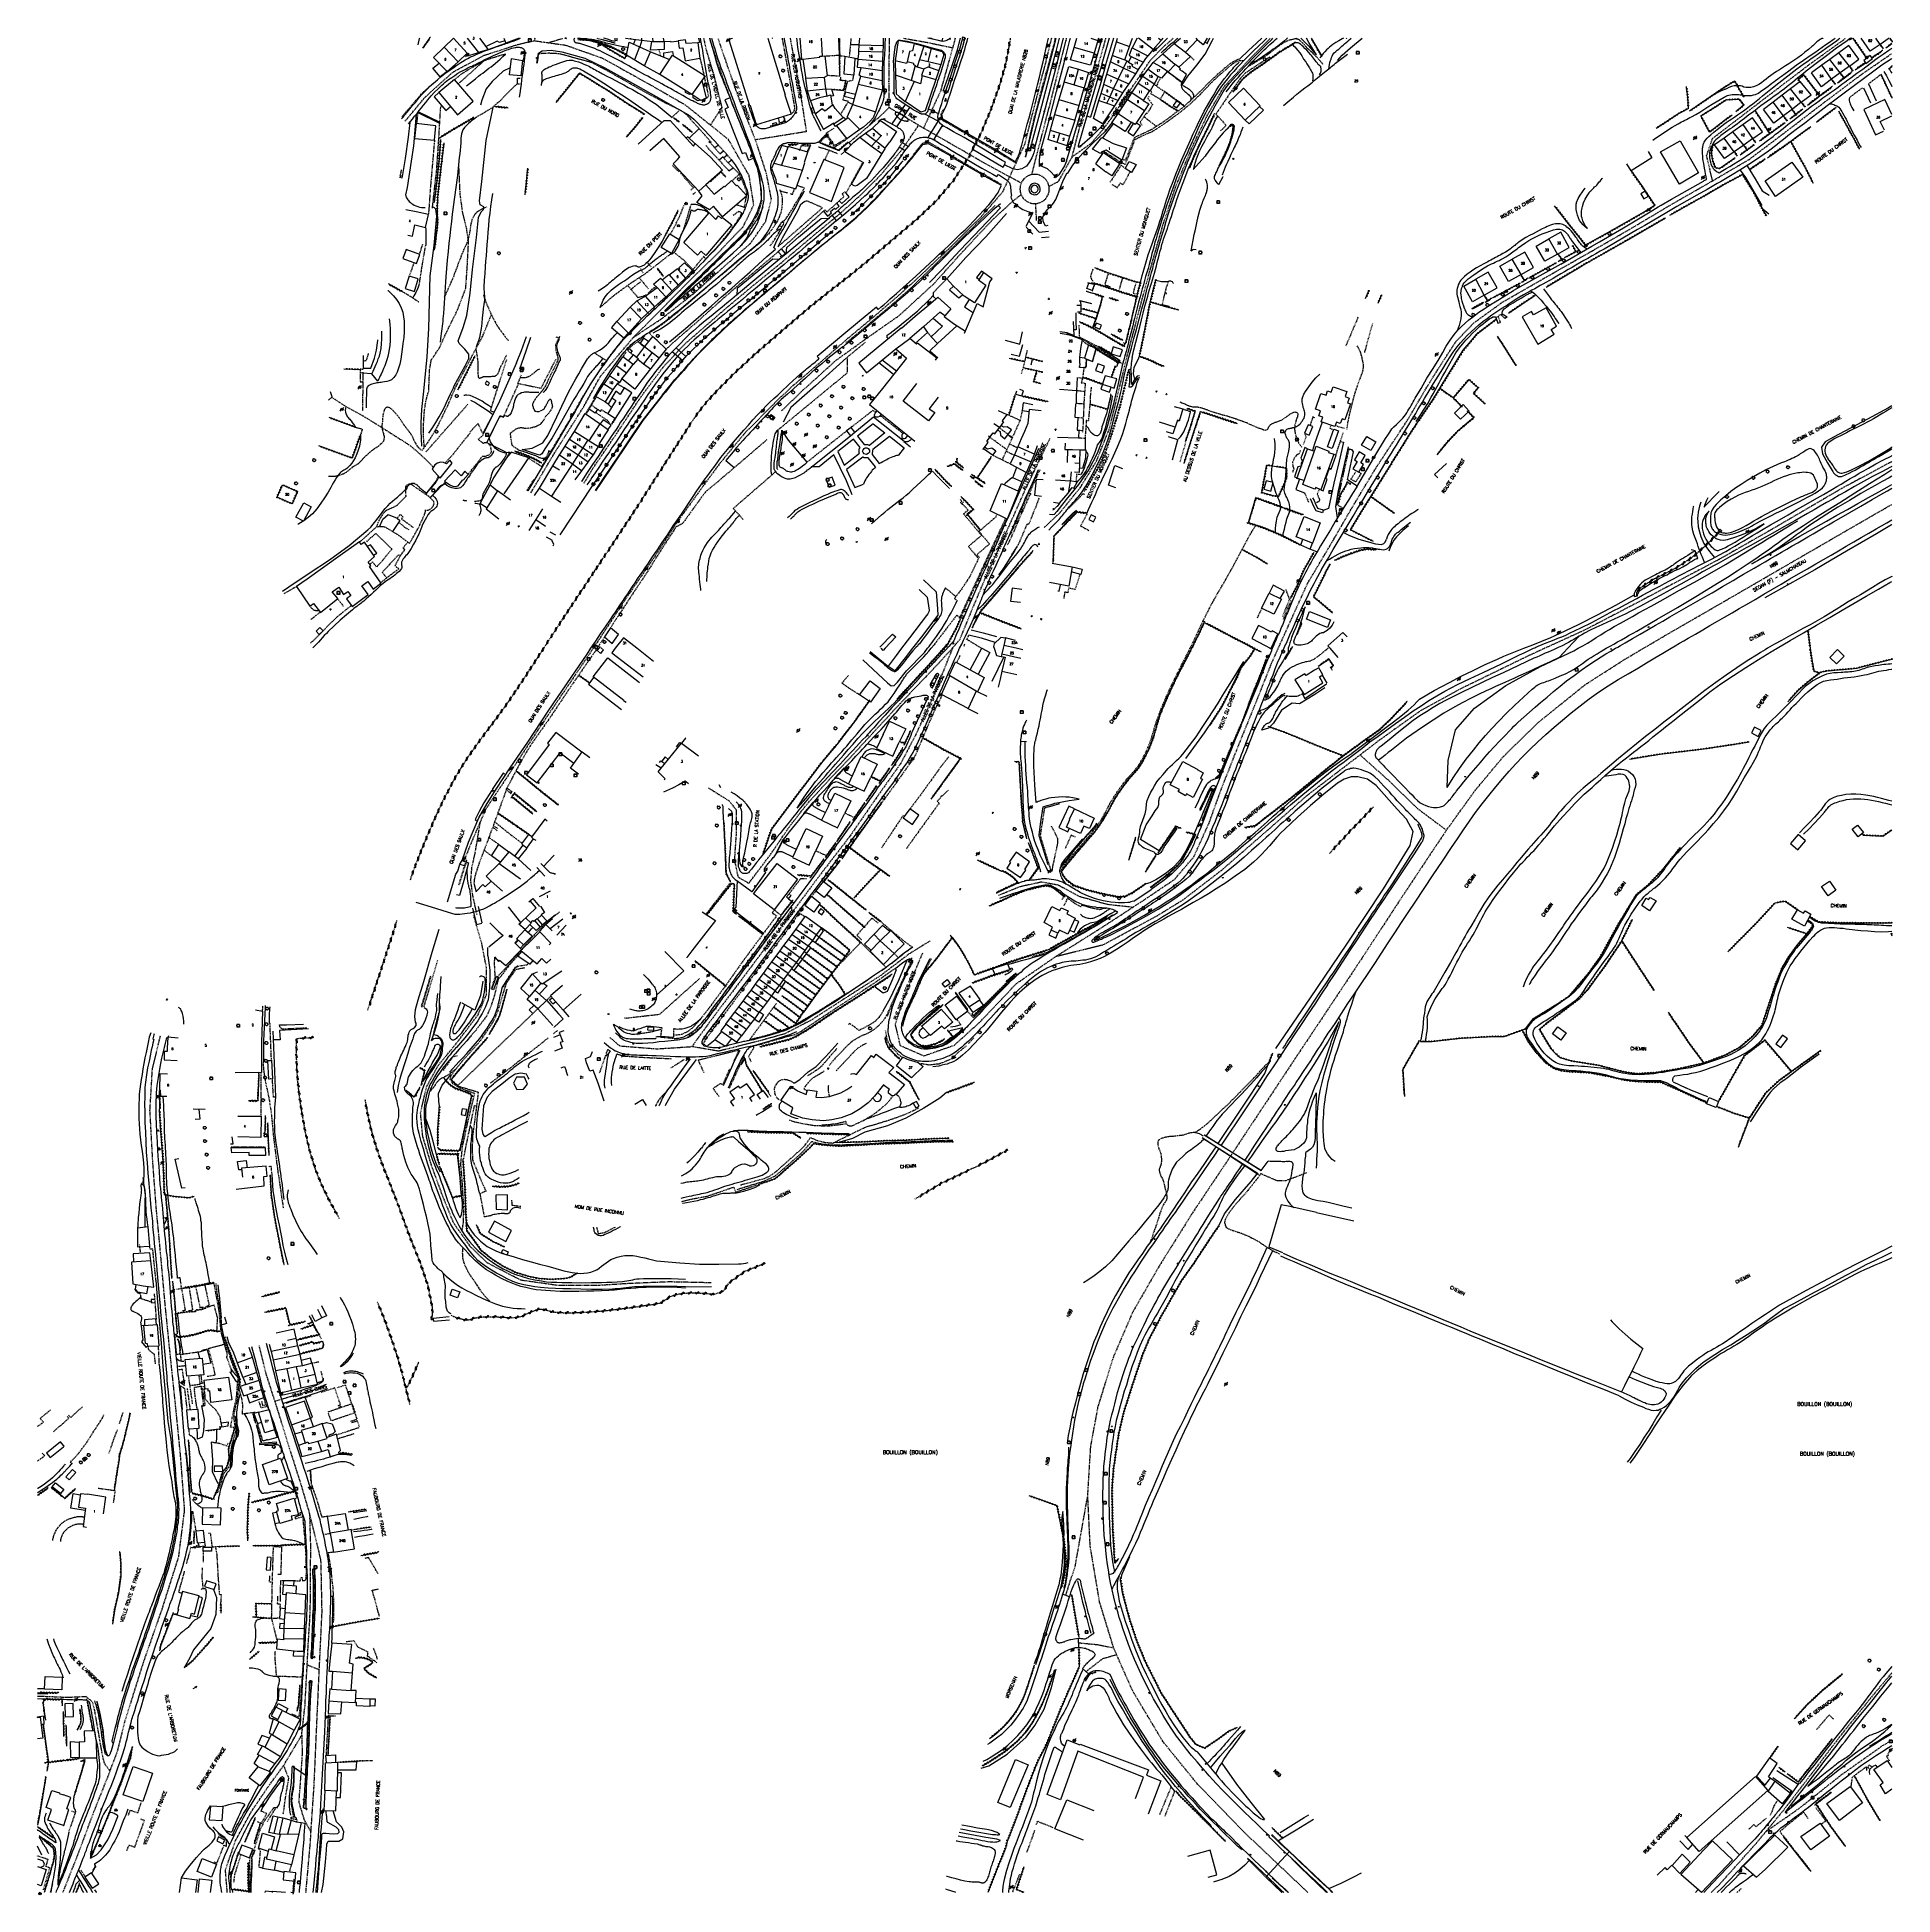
# Model space of a CAD drawing. Header units: millimetres. Extents: x 200000 to 201001, y 52999 to 54001.
import ezdxf
from ezdxf.enums import TextEntityAlignment as Align

# ---------------------------------------------------------------- set-up
doc = ezdxf.new("R2010")
doc.units = ezdxf.units.MM
doc.linetypes.add('DASHED', pattern=[0.75, 0.5, -0.25])
doc.layers.get('0').update_dxf_attribs({"linetype": 'CONTINUOUS'})
for name, color, linetype in [('W0001', 6, 'DASHED'), ('W0004', 5, 'CONTINUOUS'), ('W0006', 2, 'CONTINUOUS'), ('W0008', 7, 'CONTINUOUS'), ('W0010', 4, 'CONTINUOUS'), ('W0014', 7, 'CONTINUOUS'), ('W0015', 2, 'CONTINUOUS'), ('W0017', 7, 'CONTINUOUS'), ('W0020', 2, 'CONTINUOUS'), ('W0021', 2, 'CONTINUOUS'), ('W0070', 7, 'DASHED'), ('W0071', 7, 'CONTINUOUS'), ('W0101', 7, 'CONTINUOUS'), ('W0104', 1, 'CONTINUOUS'), ('W0105', 7, 'CONTINUOUS'), ('W0112', 1, 'DASHED'), ('W0120', 7, 'CONTINUOUS'), ('W0200', 2, 'CONTINUOUS'), ('W0201', 7, 'CONTINUOUS'), ('W0211', 2, 'CONTINUOUS'), ('W0214', 2, 'CONTINUOUS'), ('W0220', 5, 'DASHED'), ('W0300', 7, 'CONTINUOUS'), ('W0303', 7, 'CONTINUOUS'), ('W0310', 3, 'CONTINUOUS'), ('W0322', 7, 'CONTINUOUS'), ('W0323', 7, 'CONTINUOUS'), ('W0330', 7, 'CONTINUOUS'), ('W0333', 7, 'CONTINUOUS'), ('W0401', 7, 'CONTINUOUS'), ('W0402', 7, 'CONTINUOUS'), ('W0420', 7, 'CONTINUOUS'), ('W0438', 7, 'CONTINUOUS'), ('W0439', 7, 'CONTINUOUS'), ('W0473', 7, 'CONTINUOUS'), ('W0501', 5, 'DASHED'), ('W0510', 5, 'CONTINUOUS'), ('W0511', 5, 'CONTINUOUS'), ('W0515', 5, 'CONTINUOUS'), ('W0850', 7, 'CONTINUOUS'), ('W0980', 7, 'CONTINUOUS'), ('W0988', 4, 'CONTINUOUS'), ('W0989', 7, 'CONTINUOUS'), ('W0990', 7, 'CONTINUOUS'), ('W0991', 7, 'CONTINUOUS'), ('W1102', 7, 'CONTINUOUS')]:
    doc.layers.add(name, color=color, linetype=linetype)
doc.styles.get("Standard").update_dxf_attribs({"font": 'romans.shx', "width": 0.85})

# ---------------------------------------------------------------- blocks, each defined once
blk = doc.blocks.new('T850')
for p, q in [((-0.2, -0.1), (0, 0.3)), ((0, 0.3), (0.2, -0.1)), ((-0.2, -0.1), (0.2, -0.1))]:
    blk.add_line(p, q)
for major_axis in [(-0.106, 0.106), (-0.0354, 0.0354), (-0.0236, 0.0236)]:
    blk.add_ellipse((0, 0), major_axis=major_axis, ratio=1, start_param=3.926991, end_param=10.210176)
blk = doc.blocks.new('T473')
for p, q in [((-0.166667, 0.166667), (0.166667, -0.166667)), ((-0.166667, -0.166667), (0.166667, 0.166667)), ((0.500001, 0.500001), (1.000002, 1.000002)), ((-1.000002, -1.000002), (-0.500001, -0.500001))]:
    blk.add_line(p, q)
blk.add_ellipse((0, 0), major_axis=(0.471405, 0.471405), ratio=1, start_param=5.4977871438, end_param=11.780972451)
blk = doc.blocks.new('T420')
for p, q in [((0.7, 0.7), (-0.8, 0.7)), ((-0.8, 0.7), (-0.8, -0.8)), ((0.7, 0.7), (0.7, -0.8)), ((0.7, -0.8), (-0.8, -0.8))]:
    blk.add_line(p, q)
blk.add_ellipse((0, 0), major_axis=(-0.53, 0.53), ratio=1, start_param=3.926991, end_param=10.210176)
blk = doc.blocks.new('T401')
for p, q in [((-0.3, 0.3), (0, 0.3)), ((-0.3, -0.25), (-0.3, 0.3)), ((-0.3, 0.15), (0, 0.15)), ((-0.3, 0), (0, 0)), ((0, 0.3), (0, -0.25)), ((-0.3, -0.15), (0, -0.15)), ((-0.3, -0.25), (-0.3, -0.3)), ((-0.3, -0.3), (0, -0.3)), ((0, -0.3), (0, -0.25))]:
    blk.add_line(p, q)
blk = doc.blocks.new('T300')
for p, q in [((-0.8, 0.5), (-0.9, 0.3)), ((-0.9, 0.3), (-0.9, 0.2)), ((-0.9, 0.2), (-0.7, 0.1)), ((-0.7, 0.6), (-0.8, 0.5)), ((-0.8, -0.1), (-0.7, 0.1)), ((-0.6, 0.7), (-0.7, 0.6)), ((-0.7, 0.1), (-0.7, 0.1)), ((-0.5, 0.7), (-0.6, 0.7)), ((-0.3, 0.6), (-0.5, 0.7)), ((-0.3, 0.6), (-0.2, 0.7)), ((-0.2, 0.6), (-0.3, 0.6)), ((-0.2, 0.7), (-0.1, 0.8)), ((-0.1, 0.8), (0.1, 0.8)), ((0.1, 0.8), (0.2, 0.7)), ((0.2, 0.7), (0.3, 0.6)), ((0.3, 0.6), (0.4, 0.5)), ((0.5, 0.5), (0.3, 0.5)), ((0.4, 0.5), (0.4, 0.5)), ((0.6, 0.4), (0.5, 0.5)), ((0.6, 0.4), (0.7, 0.3)), ((0.7, 0.3), (0.7, 0.2)), ((0.7, 0.2), (0.7, 0.1)), ((0.7, 0.1), (0.7, -0.2)), ((-0.8, -0.2), (-0.8, -0.1)), ((-0.7, -0.3), (-0.8, -0.2)), ((-0.8, -0.2), (-0.8, -0.2)), ((-0.7, -0.4), (-0.7, -0.3)), ((-0.5, -0.5), (-0.7, -0.4)), ((-0.4, -0.5), (-0.5, -0.5)), ((-0.4, -0.5), (-0.3, -0.5)), ((-0.3, -0.5), (-0.3, -0.4)), ((-0.3, -0.6), (-0.3, -0.5)), ((-0.3, -0.5), (-0.3, -0.5)), ((-0.2, -0.7), (-0.3, -0.6)), ((-0.1, -0.8), (-0.2, -0.7)), ((0.1, -0.8), (-0.1, -0.8)), ((0.2, -0.7), (0.1, -0.8)), ((0.3, -0.5), (0.2, -0.5)), ((0.3, -0.6), (0.2, -0.7)), ((0.2, -0.7), (0.2, -0.7)), ((0.5, -0.4), (0.3, -0.5)), ((0.3, -0.5), (0.3, -0.6)), ((0.3, -0.5), (0.3, -0.5)), ((0.6, -0.3), (0.5, -0.4)), ((0.7, -0.2), (0.6, -0.3)), ((0.6, -0.3), (0.6, -0.3))]:
    blk.add_line(p, q)
blk = doc.blocks.new('T303')
for p, q in [((-0.8, 0), (-0.3, 0.2)), ((-0.3, -0.2), (-0.8, 0)), ((-0.3, 0.2), (0, 0.8)), ((0, 0.8), (0.3, 0.2)), ((0.3, 0.2), (0.8, 0)), ((0.8, 0), (0.3, -0.2)), ((-0.5, -0.6), (-0.3, -0.2)), ((0, -0.3), (-0.5, -0.6)), ((0.6, -0.6), (0, -0.3)), ((0.3, -0.2), (0.6, -0.6))]:
    blk.add_line(p, q)
blk = doc.blocks.new('T438')
for p, q in [((-0.4, 0.2), (0.4, 0.2)), ((-0.4, -0.2), (-0.4, 0.2)), ((0.15, 1.1), (-0.3, 1.1)), ((-0.3, 1.1), (-0.3, 0.5)), ((-0.3, 0.5), (0.15, 0.5)), ((0.3, 0.65), (0.3, 0.95)), ((0.4, 0.2), (0.4, -0.2))]:
    blk.add_line(p, q)
at = {"flags": 128}
for points in [[(-0.4, -0.2), (0.4, 0.2)], [(0.4, -0.2), (-0.4, -0.2)]]:
    blk.add_lwpolyline(points, dxfattribs=at)
for centre, major_axis, start_param, end_param in [((0.15, 0.95), (0.106, -0.106), 0.7853982, 2.3561945), ((0.15, 0.65), (0.106, 0.106), 3.9269908, 5.4977871)]:
    blk.add_ellipse(centre, major_axis=major_axis, ratio=1, start_param=start_param, end_param=end_param)
blk = doc.blocks.new('t323o')
at = {"color": 0, "linetype": 'Continuous'}
for radius in [0.25, 0.15]:
    blk.add_circle((0, 0), radius, dxfattribs=at)
blk = doc.blocks.new('t310o')
at = {"color": 0, "linetype": 'Continuous'}
for centre, start, end in [((-0.5, 0.4), 216.8699, 323.1304), ((0.5, -0.4), 36.8699, 143.1303)]:
    blk.add_arc(centre, 0.625, start, end, dxfattribs=at)
blk = doc.blocks.new('t500o')
at = {"color": 0, "linetype": 'Continuous'}
for centre, start, end in [((-0.5, 0.625), 216.869898, 323.130102), ((0.5, -0.125), 36.869898, 143.130102), ((0.5, -0.625), 36.869898, 143.130102), ((-0.5, 0.125), 216.869898, 323.130102)]:
    blk.add_arc(centre, 0.625, start, end, dxfattribs=at)
blk = doc.blocks.new('t220o')
at = {"color": 0, "linetype": 'Continuous'}
for p, q in [((-0.25, 0.25), (0.25, 0.25)), ((-0.25, -0.25), (0.25, -0.25))]:
    blk.add_line(p, q, dxfattribs=at)
blk = doc.blocks.new('t322o')
at = {"color": 0, "linetype": 'Continuous'}
for radius in [0.25, 0.15]:
    blk.add_circle((0, 0), radius, dxfattribs=at)

msp = doc.modelspace()

# ---------------------------------------------------------------- linework, layer by layer
at = {"layer": 'W0001'}
for points in [[(200268.2, 54000), (200268, 53998.7)], [(200275.5, 53997.6), (200283.4, 54000)], [(200546.8, 54000), (200543.7, 53987.3), (200537.9, 53964.9), (200532.3, 53942.7), (200520.3, 53916.9), (200509, 53903.9), (200492.7, 53887.7), (200475.7, 53871.6), (200464.5, 53861.4), (200449.6, 53848.6), (200437.1, 53838.2), (200421.1, 53824.3), (200406, 53811.4), (200397.4, 53803.1), (200381.4, 53787), (200367.8, 53770.5), (200357.6, 53756.6), (200344.1, 53737.8), (200331.2, 53718), (200316.5, 53696.6), (200300.2, 53671.7), (200299.7, 53671)], [(200301.6, 54000), (200311.5, 53997.5)], [(200359.2, 54000), (200360.6, 53993.7), (200365, 53979.2), (200369, 53962.6), (200362.9, 53953.2)], [(200387.2, 53945.2), (200377.8, 53968.9), (200368.7, 53995), (200367.1, 54000)], [(200405.9, 54000), (200408.7, 53984.6), (200411.8, 53967.7), (200414.6, 53949.6), (200387.2, 53945.2)], [(200459.3, 53962.6), (200459.2, 53976.7), (200459.5, 54000)], [(200467.1, 54000), (200479.7, 53997.8), (200493.5, 53994.9)], [(200494.9, 54000), (200494.5, 53998.4), (200493.5, 53994.9)], [(200536.2, 53926.5), (200541, 53945.1), (200546.5, 53966.2), (200552.3, 53989.4), (200555, 54000)], [(200542.8, 53736.1), (200551.1, 53743.8), (200562.3, 53757.6), (200571, 53771.8), (200577.9, 53789.1), (200582.3, 53806.7), (200586.2, 53822.9), (200589.1, 53834.1), (200595.4, 53858.1), (200601.4, 53880), (200606.9, 53899.2), (200613.7, 53919.7), (200622.2, 53940.2), (200630.8, 53958.4), (200639.8, 53973.7), (200653.4, 53988.5), (200664.8, 54000)], [(200557.9, 53936), (200568.3, 53943.4), (200574.9, 53951.2), (200579, 53956.8), (200600.2, 53988.2), (200607.8, 53995.9), (200612.5, 54000)], [(200557.9, 53936), (200562.4, 53953.3), (200570.3, 53979.3), (200576.2, 54000)], [(200903.3, 53923.1), (200900.1, 53936.6), (200903.3, 53946), (200929, 53965.7), (200955, 53985.5), (200975.1, 54000)], [(200198.2, 53955.2), (200209, 53968.2), (200224.1, 53981.8), (200240.9, 53990.8), (200259.2, 53996.7), (200268, 53998.7), (200268, 53998.7)], [(200268, 53998.7), (200275.5, 53997.6)], [(200275.5, 53997.6), (200284.8, 53996.3), (200304.6, 53989.3), (200330, 53975.2), (200349.3, 53964.1), (200362.9, 53953.2)], [(200493.5, 53994.9), (200487.1, 53971.8), (200477.8, 53951.5)], [(200903.3, 53923.1), (200923.1, 53934.7), (200943.5, 53950.1), (200963.5, 53965.4), (200983.9, 53980.7), (201000, 53991.8)], [(200459.3, 53962.6), (200453.5, 53957.1), (200437.9, 53943.9)], [(200475.2, 53953.1), (200459.3, 53962.6)], [(200294.8, 53760.1), (200299.4, 53767.8), (200312.4, 53786.9), (200325.5, 53806.7), (200337.7, 53823), (200349.5, 53835.5), (200372.4, 53855.3), (200385.8, 53866.5), (200401.7, 53879.4), (200419.2, 53894.2), (200433.2, 53905.8), (200443.5, 53915.1), (200454.6, 53926.1), (200466.2, 53939.9), (200475.2, 53953.1)], [(200386.3, 53910.1), (200383.8, 53925.9), (200372.6, 53945.4), (200362.9, 53953.2)], [(200477.8, 53951.5), (200475.2, 53953.1)], [(200530.5, 53921.9), (200510.4, 53932.8), (200499.3, 53939.2), (200477.8, 53951.5)], [(200321.3, 53838.6), (200336.8, 53848.9), (200354.1, 53862.5), (200371.8, 53878.2), (200384.5, 53889.4), (200392.7, 53901.2), (200395.8, 53913.2), (200393.2, 53926.8), (200387.2, 53945.2)], [(200557.9, 53936), (200550.3, 53922.5), (200545.5, 53920.1)], [(200530.5, 53921.9), (200530, 53920.4), (200529.8, 53918.8), (200529.9, 53917.2), (200530.4, 53915.7)], [(200536.2, 53926.5), (200535.2, 53926.2), (200534.3, 53925.8), (200533.4, 53925.3), (200532.6, 53924.7), (200531.9, 53924.1), (200531.4, 53923.4), (200530.9, 53922.7), (200530.5, 53921.9)], [(200545.5, 53920.1), (200545, 53921.7), (200544.2, 53923.2), (200543.1, 53924.5), (200541.8, 53925.5), (200540.5, 53926.1), (200539.1, 53926.5), (200537.6, 53926.6), (200536.2, 53926.5)], [(200538.3, 53910.8), (200539.5, 53911), (200540.7, 53911.4), (200541.8, 53911.9), (200542.8, 53912.6), (200543.7, 53913.5), (200544.4, 53914.5), (200545, 53915.6), (200545.4, 53916.8), (200545.5, 53917.2), (200545.5, 53917.6), (200545.6, 53918), (200545.6, 53918.4), (200545.6, 53918.9), (200545.6, 53919.3), (200545.5, 53919.7), (200545.5, 53920.1)], [(200669.1, 53671), (200676.4, 53687.2), (200684.9, 53706), (200698, 53728), (200708.5, 53746.2), (200722.1, 53768.8), (200738.7, 53793.9), (200749.3, 53812), (200757.2, 53824.6), (200764.9, 53836.4), (200774.6, 53846.5), (200789.9, 53857.6), (200814.1, 53871.5), (200839.2, 53885.8), (200859.8, 53897.7), (200881.3, 53910.5), (200903.3, 53923.1)], [(200321.3, 53838.6), (200335.8, 53853.2), (200351.1, 53868.7), (200366.8, 53884), (200380.5, 53898.3), (200386.3, 53910.1)], [(200401.2, 53799), (200412.6, 53810), (200430.5, 53826.2), (200447.3, 53838.3), (200464.5, 53850.3), (200483.2, 53867.4), (200499, 53885), (200515.3, 53902.4), (200525.2, 53911.4), (200530.4, 53915.7)], [(200530.4, 53915.7), (200531.6, 53913.6), (200533.5, 53912), (200535.8, 53911), (200538.3, 53910.8)], [(200538.8, 53901.7), (200538.3, 53910.8)], [(200266.1, 53754.9), (200266.1, 53754.9), (200266.1, 53754.9), (200278.7, 53776.1), (200294.7, 53801.5), (200303.6, 53817.7), (200321.3, 53838.6)], [(200493.4, 53671), (200493.5, 53671.2), (200497.5, 53675.9), (200504.6, 53693.3), (200511.1, 53708.7), (200518.2, 53724.3), (200524.7, 53738.6), (200532.8, 53756.8), (200546, 53784.1)], [(201000, 53771.7), (200973.3, 53757.4), (200935.7, 53735.4), (200907.3, 53719.2), (200866.3, 53697.5), (200834.9, 53681.1), (200812.8, 53671)], [(200866, 53671), (200881, 53679.8), (200911.5, 53697.4), (200949.8, 53719.6), (200995.6, 53746.1), (201000, 53748.6)], [(200299.7, 53671), (200286.7, 53651.7), (200270.2, 53627.4), (200255, 53604.2), (200241.6, 53584), (200238.9, 53577.7)], [(200493.4, 53671), (200483.3, 53645.6), (200473.8, 53624.8), (200465.6, 53609), (200452.2, 53590.1), (200438.1, 53569.6), (200422.5, 53549.4), (200410, 53532.7), (200396.5, 53514.7), (200378.7, 53491), (200365.4, 53473.4), (200352.9, 53456.2)], [(200361.9, 53595.7), (200373, 53588.7), (200376.8, 53583.9), (200376.7, 53570.1), (200375.8, 53556.9), (200377.8, 53547.7), (200383.6, 53544.3), (200395.8, 53560.5), (200405.2, 53574.4), (200415, 53587), (200427, 53600.2), (200439, 53612.8), (200453.7, 53628.8), (200465.5, 53641.5), (200479.2, 53655.7), (200493.4, 53671)], [(200590.6, 53531.3), (200596.3, 53535), (200613.1, 53546.3), (200623.6, 53558.6), (200631.8, 53576.8), (200638, 53594), (200646.5, 53615.7), (200656.5, 53640.3), (200665.5, 53662.9), (200669.1, 53671)], [(200812.8, 53671), (200804.3, 53667.1), (200766.5, 53648.7), (200745.5, 53637.1), (200723.7, 53621.5), (200713.2, 53613.5)], [(200759.8, 53572.9), (200775.3, 53594.4), (200790.3, 53612.4), (200809.3, 53631), (200834.5, 53651.3), (200855.4, 53664.7), (200866, 53671)], [(200549.3, 53504.9), (200574.9, 53511.2), (200603.8, 53526.8), (200617.7, 53535.3), (200638.4, 53551.2), (200663, 53572.6), (200684.7, 53591.7), (200706.9, 53608.7), (200713.2, 53613.5)], [(200713.2, 53613.5), (200729, 53599.4), (200744.2, 53584.6), (200759.8, 53572.9)], [(200238.9, 53577.7), (200234.4, 53567.3), (200229.9, 53556.3)], [(200237.1, 53527.2), (200234.9, 53537), (200233.7, 53545.6), (200234.3, 53552.9), (200236.1, 53560.8), (200238.9, 53577.7)], [(200759.8, 53572.9), (200752.2, 53561.6), (200734.1, 53534.3), (200714.5, 53504.3), (200698.1, 53479.6), (200678.7, 53450.5), (200658.3, 53419.7), (200642.4, 53395.7), (200622.8, 53366.4), (200605, 53338), (200590.6, 53313), (200580, 53288.4), (200571.7, 53261.5), (200567.8, 53240.4), (200566.2, 53214)], [(200590.6, 53531.3), (200577, 53532.8), (200562.2, 53537), (200550.3, 53543.3), (200541.4, 53544.9), (200529.8, 53542.4), (200518.2, 53537.7), (200518.2, 53537.7), (200518.2, 53537.7), (200518.2, 53537.7)], [(200549.3, 53504.9), (200573.6, 53520.2), (200590.6, 53531.3)], [(200363.3, 53328.8), (200340.6, 53329.3), (200319.2, 53328.4), (200302.8, 53327.4), (200280.3, 53327.4), (200260.7, 53330.2), (200242.5, 53339.6), (200233.6, 53348.2), (200224.5, 53360.9), (200218.4, 53376), (200212.7, 53391.6), (200207.8, 53407.7), (200206.6, 53420.4), (200209.8, 53434.4), (200216.1, 53446), (200226.6, 53458.8), (200237.6, 53473.4), (200242.1, 53484.2), (200242.2, 53498.6), (200239.6, 53511.9), (200235.2, 53526.9)], [(200481.4, 53513.2), (200469.8, 53506), (200454.8, 53494.6), (200436.2, 53482.7), (200417.3, 53470.5), (200403, 53463.1), (200388.7, 53459.1), (200367.3, 53453.7), (200352.9, 53456.2)], [(200477.2, 53506.5), (200477.2, 53506.5), (200467, 53482.3), (200462.5, 53468.1), (200465.2, 53456.8), (200478, 53451.2)], [(200478, 53451.2), (200494.5, 53457), (200508.8, 53470), (200527.8, 53490.1), (200549.3, 53504.9)], [(200316.5, 53471.8), (200317.5, 53471.6), (200335.6, 53473.7), (200357, 53492.9)], [(200073, 53171), (200076.2, 53181), (200079.4, 53206.2), (200077.2, 53235.7), (200074.4, 53263.8), (200071.4, 53292.3), (200068.7, 53319.2), (200066.4, 53344.9), (200064.2, 53367.8), (200062.2, 53394.3), (200060.7, 53421.9), (200062, 53444), (200066.4, 53462.1), (200066.4, 53462.1), (200066.4, 53462.1)], [(200308.7, 53461.1), (200308.7, 53461.1), (200314, 53456.6), (200334.1, 53455), (200352.9, 53456.2)], [(200128.1, 53264.9), (200123.3, 53279.8), (200119.6, 53295.1), (200119.6, 53295.1), (200119.6, 53295.1)], [(200155.7, 53274), (200148.7, 53270.8), (200140.4, 53268.5), (200131.7, 53266), (200128.1, 53264.9)], [(200146.9, 53204.1), (200142.1, 53220.5), (200136, 53239.4), (200129.7, 53260), (200128.1, 53264.9)], [(200566.2, 53214), (200559.4, 53175.7), (200557.9, 53171)], [(200566.2, 53214), (200567.5, 53186.9), (200570.2, 53171)], [(200153.1, 53171), (200152.9, 53179.2), (200146.9, 53204.1)], [(200147.3, 53171), (200147.3, 53173.7), (200147.4, 53187.2), (200146.9, 53204.1)], [(200039.1, 53065.5), (200043.2, 53076.2), (200047.4, 53092.9), (200057.2, 53124.1), (200067.2, 53152.7), (200073, 53171)], [(200145.5, 53122.8), (200146, 53133.3), (200146.9, 53147), (200147.3, 53159.1), (200147.3, 53171)], [(200152, 53120.2), (200153.5, 53151.2), (200153.1, 53171)], [(200554.5, 53160.2), (200557.9, 53171)], [(200570.2, 53171), (200572.6, 53156.7), (200580.2, 53132)], [(200561.4, 53134.7), (200571.6, 53133.7), (200580.2, 53132)], [(200565.4, 53119.1), (200574.5, 53126.2), (200581.9, 53128.3)], [(200580.2, 53132), (200581.9, 53128.3)], [(200685, 53000), (200674.2, 53010.3), (200650.5, 53032.7), (200625.5, 53058.5), (200607, 53081.3), (200590.6, 53108.7), (200581.9, 53128.3)], [(200142.5, 53084.8), (200144.3, 53100.8), (200145.1, 53115.8), (200145.5, 53122.8)], [(200145.5, 53122.8), (200152, 53120.2)], [(200147.5, 53032.5), (200149.2, 53057.6), (200150.5, 53087), (200152, 53120.2)], [(201000, 53118.5), (200989.8, 53106.4), (200973, 53085.5), (200957.3, 53064.9), (200941.5, 53044.3), (200932, 53032.8)], [(200000, 53105.9), (200004, 53105.8), (200014, 53105.4)], [(200014, 53105.4), (200016.6, 53105.3), (200026.1, 53105.8), (200029.5, 53102.9), (200030.7, 53098.3), (200032.6, 53087.4), (200034.2, 53078), (200035.4, 53071.9), (200036.3, 53069.3), (200039.1, 53065.5)], [(200132.7, 53068.4), (200142.5, 53084.8)], [(200142.5, 53084.8), (200142.8, 53075.5), (200142.1, 53065), (200140.9, 53048.9), (200143.8, 53039.3), (200147.5, 53032.5)], [(200932, 53032.8), (200950, 53045.4), (200972.8, 53063.5), (200995, 53079.2), (201000, 53082.2)], [(200102.4, 53000), (200101.4, 53012.2), (200106.9, 53028.1), (200115.2, 53043.4), (200124.1, 53056.6), (200132.7, 53068.4)], [(200132.7, 53068.4), (200135.4, 53061.8), (200133.6, 53051), (200132.4, 53042.2)], [(200039.1, 53065.5), (200029.8, 53042.1), (200022.4, 53022.2), (200014.7, 53002.7), (200014, 53001)], [(200144.8, 53000), (200147.2, 53026.9), (200147.5, 53032.5)], [(200902.5, 53000), (200907.6, 53005), (200926.1, 53025.7), (200932, 53032.8)], [(200014, 53001), (200013.6, 53000)]]:
    msp.add_lwpolyline(points, dxfattribs=at)
at = {"layer": 'W0004'}
for points in [[(200205.1, 53960), (200216.8, 53954.2)], [(200216.8, 53954.7), (200205.4, 53960.3)], [(200067.8, 53363.9), (200069.5, 53364), (200069.7, 53363.1), (200068.2, 53360)], [(200073.6, 53301.4), (200075.2, 53300.6), (200075.2, 53299.8), (200073.8, 53299.2)]]:
    msp.add_lwpolyline(points, dxfattribs=at)
at = {"layer": 'W0006'}
for points in [[(200488.5, 53971.4), (200491.1, 53979.1), (200496.1, 53993.8), (200497.7, 54000)], [(200500.1, 54000), (200499.7, 53998.8), (200498.8, 53995.4), (200498, 53992.9), (200497.2, 53990.3), (200496.3, 53987.8), (200495.5, 53985.2), (200495.1, 53984.1), (200494.7, 53982.9), (200494.4, 53981.7), (200494, 53980.6), (200493.6, 53979.4), (200493.2, 53978.3), (200492.8, 53977.1), (200492.4, 53975.9), (200492, 53974.6), (200491.6, 53973.3), (200491.1, 53971.9), (200490.7, 53970.6)], [(200551, 54000), (200549.1, 53992.9), (200546.8, 53984.1), (200540.3, 53959.2), (200536.1, 53943.2), (200536.9, 53942.9), (200537.9, 53941.5)], [(200373.5, 53967.8), (200370.7, 53966.8), (200372.4, 53962.6), (200370.6, 53961.8), (200375.6, 53949.1), (200380.1, 53937.8), (200381.8, 53938.4), (200383.4, 53934.2), (200386.2, 53935.3)], [(200505.5, 53943.1), (200504, 53940.4), (200520.7, 53930.5), (200521.4, 53931.7)], [(200438.5, 53904.3), (200446.6, 53911.8), (200453.3, 53918.6), (200460.3, 53926), (200466.3, 53933.3), (200466.8, 53933.9)], [(200481, 53868.3), (200487.5, 53875), (200497.5, 53885.7), (200508.5, 53897.2), (200519.4, 53908.5), (200518.3, 53909.7)], [(200332, 53806.8), (200340, 53817.3), (200344.8, 53822.7), (200350.1, 53828.9), (200359.3, 53837.9), (200369, 53846.3), (200376.8, 53852.8), (200385.5, 53859.8), (200395, 53867.9), (200404.5, 53875.7), (200415.1, 53884.7), (200422.5, 53890.9), (200428.4, 53896)], [(200436.3, 53827.6), (200419.5, 53812.6), (200406.3, 53800.8), (200402.1, 53793)], [(200281.8, 53732.2), (200288.1, 53741.8), (200299, 53758.1), (200309.6, 53773.7), (200319.4, 53788.4), (200332, 53806.8)], [(200425.5, 53729.6), (200425.3, 53729.4), (200425.2, 53729.2), (200425.1, 53728.9), (200425, 53728.7), (200425, 53728.4), (200425, 53728.1), (200425, 53727.8), (200425.1, 53727.5), (200425.1, 53727.3), (200425.2, 53727.1), (200425.3, 53726.9), (200425.4, 53726.7)], [(200278.1, 53726.3), (200278.4, 53726.9), (200277.6, 53729)], [(200475.4, 53702.7), (200479.8, 53698.5), (200480.8, 53691.5), (200480.7, 53690.7), (200480.2, 53689.6), (200479.5, 53688.7), (200470.2, 53676.6), (200466, 53671)], [(200454.3, 53671.6), (200461.1, 53678.7), (200462.9, 53677.1), (200457.1, 53671)], [(200457.1, 53671), (200456, 53669.9), (200454.9, 53671)], [(200466, 53671), (200463, 53667.1), (200458.7, 53661.4)], [(200349.2, 53599.4), (200345.8, 53597.4), (200342.5, 53595.5), (200337.6, 53593.4)], [(200351.1, 53598), (200349.2, 53599.4)], [(200272.9, 53553.4), (200278.1, 53558.9), (200278.6, 53559.5)], [(200223.8, 53527.9), (200224.5, 53527.8), (200225.1, 53527.7), (200225.8, 53527.7), (200226.4, 53527.7), (200227.8, 53527.7), (200229.1, 53527.8), (200230.5, 53527.9), (200231.8, 53528.1), (200233.6, 53528.4), (200235.4, 53528.8), (200237.2, 53529.3), (200239, 53529.9), (200240.7, 53530.5), (200242.2, 53531.3), (200243.8, 53532.1), (200245.3, 53533), (200246.5, 53533.6), (200247.6, 53534.3), (200248.8, 53535), (200249.9, 53535.7), (200252.4, 53537.3), (200254.9, 53538.9), (200257.3, 53540.5), (200259.8, 53542.2), (200261.9, 53543.8), (200264, 53545.5), (200266, 53547.2), (200268, 53548.9), (200268.7, 53549.5), (200269.4, 53550), (200270.1, 53550.6), (200270.7, 53551.2)], [(200204, 53534.1), (200212.3, 53531.5), (200223.8, 53527.9)], [(200333.9, 53483.9), (200348.5, 53497), (200338.3, 53507.4)]]:
    msp.add_lwpolyline(points, dxfattribs=at)
at = {"layer": 'W0006', "const_width": 0.003}
for points in [[(200490.7, 53970.6), (200488.5, 53971.4)], [(200466.8, 53933.9), (200466.1, 53936.8)], [(200428.4, 53896), (200428.8, 53900)], [(200435.4, 53905.4), (200438.5, 53904.3)], [(200478, 53870.9), (200481, 53868.3)], [(200279.2, 53731.8), (200281.8, 53732.2)], [(200454.9, 53671), (200454.3, 53671.6)]]:
    msp.add_lwpolyline(points, dxfattribs=at)
at = {"layer": 'W0008'}
for points in [[(200196.4, 53956.5), (200196.4, 53956.5), (200197.2, 53957.5), (200198, 53958.5), (200199.4, 53960.2), (200200.9, 53962), (200202.3, 53963.7), (200203.8, 53965.4), (200204.9, 53966.8), (200206.1, 53968.2), (200207.2, 53969.5), (200208.5, 53970.9), (200209.2, 53971.7), (200210, 53972.4), (200210.8, 53973.2), (200211.5, 53973.9), (200213.6, 53975.7), (200215.7, 53977.6), (200217.8, 53979.3), (200219.9, 53981.1), (200221.3, 53982), (200222.6, 53983), (200224, 53983.9), (200225.4, 53984.9), (200226.3, 53985.6), (200227.3, 53986.2), (200228.3, 53986.9), (200229.3, 53987.5), (200230.7, 53988.3), (200232.1, 53989.1), (200233.6, 53989.9), (200235.1, 53990.6), (200236.5, 53991.2), (200237.9, 53991.8), (200239.3, 53992.4), (200240.8, 53993), (200242.4, 53993.6), (200244, 53994.2), (200245.6, 53994.7), (200247.2, 53995.3), (200247.9, 53995.6), (200248.7, 53995.8), (200249.5, 53996.1), (200250.3, 53996.3), (200251, 53996.6), (200251.8, 53996.8), (200252.6, 53997.1), (200253.4, 53997.3), (200255.2, 53998), (200257, 53998.7), (200258.8, 53999.4), (200260.5, 54000)], [(200311.5, 53998.2), (200309.8, 53998.7), (200308, 53999.3), (200306.2, 53999.8), (200305.3, 54000)], [(200362.5, 54000), (200362.8, 53998.6), (200364, 53994.7), (200365.1, 53990.8), (200366.2, 53986.8), (200367.5, 53982.9), (200368, 53981.4), (200368.6, 53979.9), (200369.2, 53978.5), (200369.8, 53977), (200370.4, 53975.5), (200371, 53974), (200371.6, 53972.6), (200372.2, 53971.1), (200372.8, 53969.4), (200373.5, 53967.8), (200374.1, 53966.1), (200374.7, 53964.5), (200375.4, 53962.8), (200376, 53961.2), (200376.7, 53959.5), (200377.3, 53957.9), (200378, 53956.2), (200378.7, 53954.5), (200379.3, 53952.9), (200380, 53951.2), (200380.7, 53949.6), (200381.4, 53947.9), (200382, 53946.3), (200382.7, 53944.6), (200383.5, 53942.5), (200384.3, 53940.5), (200385, 53938.4), (200385.8, 53936.3), (200386.5, 53934.3), (200387.3, 53932.3), (200388.1, 53930.2), (200388.7, 53928.2), (200389, 53926.7), (200389.3, 53925.2), (200389.5, 53923.7), (200389.6, 53922.2), (200389.9, 53920.2), (200390.2, 53918.1), (200390.3, 53916), (200390.3, 53914), (200390.2, 53913.2), (200390.1, 53912.5), (200389.9, 53911.8), (200389.7, 53911.1), (200389.3, 53909.8), (200388.9, 53908.5), (200388.4, 53907.2), (200387.9, 53905.9), (200387.3, 53904.6), (200386.6, 53903.3), (200385.9, 53902.1), (200385.2, 53900.8), (200384.3, 53899.5), (200383.5, 53898.3), (200382.6, 53897), (200381.6, 53895.9), (200379.5, 53893.5), (200377.2, 53891.2), (200374.9, 53888.9), (200372.6, 53886.7), (200369.3, 53883.5), (200366, 53880.2), (200362.7, 53877), (200359.4, 53873.8), (200357.7, 53872.1), (200356, 53870.4), (200354.3, 53868.8), (200352.5, 53867.2), (200350.8, 53865.5), (200349.1, 53863.9), (200347.4, 53862.2), (200345.7, 53860.5), (200343.9, 53858.7), (200342, 53856.8), (200340.2, 53855), (200338.4, 53853.1)], [(200363.5, 54000), (200364, 53998.3), (200364.6, 53996.3), (200365.2, 53994.3), (200365.8, 53992.4), (200366.4, 53990.6), (200366.9, 53988.7), (200367.6, 53986.9), (200368.6, 53984), (200369.7, 53981.2), (200370.8, 53978.3), (200371.8, 53975.4), (200372.3, 53974.2), (200372.7, 53973), (200373.2, 53971.8), (200373.7, 53970.7), (200374.1, 53969.5), (200374.6, 53968.3), (200375, 53967.1), (200375.5, 53965.9), (200376.8, 53962.2), (200378.2, 53958.6), (200379.6, 53954.9), (200380.9, 53951.3), (200382.5, 53947.1), (200384.1, 53943), (200385.6, 53938.8), (200387.1, 53934.6), (200388.1, 53931.9), (200389, 53929.1), (200389.9, 53926.4), (200390.7, 53923.6)], [(200488.5, 53998.3), (200480.2, 54000)], [(200553.2, 54000), (200551.2, 53992.3), (200548.9, 53983.5), (200543.4, 53962.3), (200537.9, 53941.5), (200537.6, 53940.3)], [(200540.4, 53931.2), (200540.4, 53934.3), (200540.5, 53936.1), (200540.8, 53938.1), (200541.1, 53939.6), (200545.5, 53955.8), (200549.5, 53971.2), (200553.6, 53986.8), (200556.7, 53999), (200557, 54000)], [(200555, 53933.8), (200560.8, 53953.7), (200565.3, 53969.2), (200570.2, 53986), (200574.2, 54000)], [(200578, 54000), (200574, 53986.2), (200573.4, 53983.9), (200572.2, 53980.1), (200571.3, 53976.7), (200565.9, 53958.1)], [(200663, 54000), (200661.4, 53998.5), (200658.6, 53995.9), (200655.8, 53993.2), (200653.1, 53990.5), (200650.4, 53987.8), (200648.6, 53985.9), (200646.8, 53984), (200645.1, 53982.1), (200643.4, 53980.2), (200641.8, 53978.2), (200640.1, 53976.2), (200638.5, 53974.2), (200637, 53972), (200635.1, 53969), (200633.2, 53965.9), (200631.5, 53962.8), (200629.8, 53959.6), (200627.7, 53955.4), (200625.8, 53951.1), (200623.9, 53946.8), (200622, 53942.5), (200620.9, 53940.2), (200619.9, 53937.9), (200618.8, 53935.6), (200617.8, 53933.3), (200616.6, 53930.5), (200615.5, 53927.7), (200614.3, 53924.8), (200613.3, 53922), (200612.2, 53919), (200611.1, 53916.1), (200610.1, 53913.1), (200609.1, 53910.1), (200607.7, 53906.1), (200606.3, 53902), (200605, 53898), (200603.8, 53893.9), (200603.2, 53891.9), (200602.6, 53890), (200602.1, 53888), (200601.6, 53886), (200601, 53884), (200600.5, 53882), (200600, 53880), (200599.5, 53878), (200598.9, 53875.8), (200598.3, 53873.6), (200597.6, 53871.5), (200597, 53869.3), (200596.4, 53867.1), (200595.8, 53864.9), (200595.2, 53862.7), (200594.6, 53860.5), (200593.8, 53857.6), (200593.1, 53854.7), (200592.3, 53851.8), (200591.6, 53848.8), (200591.1, 53846.9), (200590.6, 53844.9), (200590.1, 53843), (200589.6, 53841), (200589.1, 53839), (200588.6, 53837.1), (200588.1, 53835.1), (200587.6, 53833.2), (200587, 53831), (200586.4, 53828.7), (200585.8, 53826.5), (200585.2, 53824.3)], [(200587.2, 53823.2), (200588.5, 53828.1), (200589.9, 53833.1), (200591.2, 53838), (200592.6, 53842.9), (200594.1, 53848.5), (200595.6, 53854.1), (200597.1, 53859.6), (200598.5, 53865.2), (200599.1, 53867.3), (200599.7, 53869.5), (200600.2, 53871.6), (200600.8, 53873.7), (200601.4, 53875.9), (200601.9, 53878), (200602.5, 53880.2), (200603.1, 53882.3), (200604.2, 53886), (200605.2, 53889.8), (200606.3, 53893.5), (200607.5, 53897.3), (200608.7, 53901.4), (200610, 53905.5), (200611.4, 53909.6), (200612.8, 53913.7), (200613.9, 53916.9), (200615.1, 53920), (200616.3, 53923.1), (200617.5, 53926.2), (200618.9, 53929.6), (200620.2, 53933), (200621.6, 53936.3), (200623.1, 53939.7), (200624.6, 53943), (200626.1, 53946.3), (200627.7, 53949.5), (200629.3, 53952.8), (200630.7, 53955.5), (200632.2, 53958.1), (200633.6, 53960.8), (200635.1, 53963.5), (200636.5, 53966), (200637.9, 53968.6), (200639.4, 53971.1), (200641.1, 53973.5), (200642.9, 53975.8), (200644.8, 53978), (200646.8, 53980.1), (200648.8, 53982.2), (200650.9, 53984.5), (200653, 53986.7), (200655.2, 53989), (200657.3, 53991.2), (200660.1, 53994), (200662.8, 53996.7), (200665.6, 53999.4), (200666.2, 54000)], [(200900, 53923.9), (200899.8, 53925.4), (200899.5, 53926.9), (200899.3, 53928.4), (200899, 53929.9), (200898.8, 53931.2), (200898.5, 53932.5), (200898.3, 53933.9), (200898.1, 53935.2), (200898, 53936.5), (200897.9, 53937.8), (200897.8, 53939.1), (200897.9, 53940.4), (200897.9, 53940.8), (200898, 53941.3), (200898.1, 53941.8), (200898.2, 53942.2), (200898.3, 53942.7), (200898.4, 53943.1), (200898.6, 53943.6), (200898.8, 53944), (200899.5, 53945.1), (200900.4, 53946.1), (200901.3, 53947.1), (200902.3, 53948), (200903.9, 53949.4), (200905.7, 53950.8), (200907.4, 53952.1), (200909.2, 53953.4), (200910.7, 53954.5), (200912.2, 53955.6), (200913.7, 53956.6), (200915.3, 53957.7), (200916.8, 53958.7), (200918.4, 53959.8), (200919.9, 53960.8), (200921.4, 53961.9), (200923.2, 53963.3), (200925, 53964.7), (200926.8, 53966.1), (200928.6, 53967.6), (200930.3, 53969), (200932.1, 53970.4), (200933.9, 53971.9), (200935.7, 53973.3), (200939, 53975.9), (200942.2, 53978.5), (200945.5, 53981), (200948.8, 53983.5), (200950.7, 53984.9), (200952.6, 53986.3), (200954.6, 53987.7), (200956.5, 53989), (200958.4, 53990.4), (200960.4, 53991.7), (200962.3, 53993.1), (200964.2, 53994.4), (200965.6, 53995.5), (200967.1, 53996.5), (200968.5, 53997.5), (200969.9, 53998.5), (200971.3, 53999.6), (200971.9, 54000)], [(200977.7, 54000), (200976.9, 53999.5), (200975.8, 53998.7), (200970.2, 53994.7), (200964.7, 53990.6), (200959.2, 53986.4), (200953.7, 53982.2), (200952.3, 53981), (200950.8, 53979.8), (200949.3, 53978.6), (200947.9, 53977.4), (200946.4, 53976.2), (200945, 53975.1), (200943.5, 53973.9), (200942, 53972.7), (200940.2, 53971.4), (200938.4, 53970), (200936.6, 53968.7), (200934.8, 53967.4), (200933, 53966.1), (200931.2, 53964.8), (200929.4, 53963.5), (200927.6, 53962.2), (200926.2, 53961.1), (200924.8, 53960), (200923.4, 53959), (200922, 53957.9), (200920.6, 53956.8), (200919.2, 53955.8), (200917.9, 53954.7), (200916.5, 53953.7), (200915.2, 53952.8), (200914, 53951.9), (200912.7, 53951.1), (200911.5, 53950.2), (200910.2, 53949.3), (200909, 53948.4), (200907.8, 53947.5), (200906.6, 53946.5), (200905.9, 53945.9), (200905.1, 53945.2), (200904.4, 53944.5), (200903.8, 53943.8), (200903.4, 53943.1), (200903, 53942.4), (200902.7, 53941.7), (200902.4, 53941), (200902.1, 53940.1), (200901.9, 53939.2), (200901.7, 53938.3), (200901.7, 53937.3), (200901.7, 53936.4), (200901.7, 53935.5), (200901.9, 53934.6), (200902, 53933.7), (200902.2, 53933), (200902.3, 53932.3), (200902.6, 53931.7), (200902.9, 53931), (200903.3, 53930.4), (200903.7, 53929.8), (200904.2, 53929.2), (200904.8, 53928.7), (200905.2, 53928.4), (200905.7, 53928), (200906.3, 53927.8), (200906.8, 53927.5)], [(200200.1, 53953.9), (200200.1, 53953.9), (200202.2, 53956.3), (200203.4, 53957.9), (200204.7, 53959.5), (200205.9, 53961), (200207.1, 53962.5), (200208.2, 53964), (200209.4, 53965.4), (200210.6, 53966.8), (200212.4, 53968.9), (200214.2, 53970.9), (200216.1, 53972.8), (200218.1, 53974.7), (200219, 53975.5), (200219.9, 53976.3), (200220.8, 53977.1), (200221.7, 53977.8), (200223.4, 53978.9), (200225, 53980), (200226.7, 53981.1), (200228.4, 53982.1), (200229.5, 53982.7), (200230.7, 53983.2), (200231.8, 53983.8), (200232.9, 53984.4), (200233.6, 53984.7), (200234.4, 53985), (200235.1, 53985.4), (200235.8, 53985.7), (200236.5, 53986.1), (200237.2, 53986.4), (200237.9, 53986.7), (200238.6, 53987.1), (200239.4, 53987.5), (200240.1, 53987.9), (200240.9, 53988.3), (200241.7, 53988.7), (200242.5, 53989.1), (200243.3, 53989.4), (200244.1, 53989.8), (200244.9, 53990.2), (200246.3, 53990.9), (200247.7, 53991.5), (200249.1, 53992.1), (200250.6, 53992.7), (200251.4, 53993), (200252.3, 53993.4), (200253.1, 53993.7), (200254, 53993.9)], [(200254, 53993.9), (200254.9, 53994.3), (200255.8, 53994.6), (200256.7, 53994.8), (200257.6, 53995), (200258, 53995.1), (200258.4, 53995.2), (200258.8, 53995.2), (200259.3, 53995.2), (200259.8, 53995.2), (200260.3, 53995.1), (200260.8, 53995), (200261.2, 53994.8), (200261.5, 53994.7), (200261.8, 53994.5), (200262.1, 53994.3), (200262.3, 53994), (200262.4, 53993.8), (200262.6, 53993.6), (200262.6, 53993.4), (200262.7, 53993.1), (200262.7, 53992.9), (200262.8, 53992.7), (200262.8, 53992.5), (200262.8, 53992.2), (200262.8, 53992), (200262.8, 53991.7), (200262.8, 53991.4), (200262.9, 53991.1)], [(200262.9, 53991.1), (200262.7, 53989.4), (200262.5, 53987.6), (200262.3, 53985.9), (200262, 53984.1), (200261.9, 53983.1), (200261.7, 53982), (200261.6, 53981), (200261.4, 53979.9), (200261.3, 53978.9), (200261.1, 53977.8), (200261, 53976.8), (200260.8, 53975.7), (200260.8, 53975.3)], [(200465.4, 53999), (200469.1, 53998.5), (200474.3, 53997.2), (200482.5, 53994.9), (200487.6, 53993.5)], [(200671.9, 53963.8), (200671.9, 53963.8), (200671.9, 53963.8), (200671.9, 53963.8), (200674.3, 53965.8), (200674.3, 53965.8), (200674.3, 53965.8), (200677.3, 53968.3), (200679.2, 53969.9), (200681.9, 53972), (200683.5, 53973.2), (200685, 53974.4), (200686.6, 53975.6), (200687.5, 53976.4), (200688.5, 53977.2), (200689.4, 53977.9), (200690.3, 53978.7), (200691.3, 53979.5), (200692.2, 53980.3), (200693.2, 53981), (200694.1, 53981.8), (200694.9, 53982.4), (200695.6, 53983), (200696.3, 53983.6), (200697.1, 53984.1), (200697.8, 53984.7), (200698.5, 53985.3), (200699.3, 53985.9), (200700, 53986.5), (200706.5, 53991.5), (200706.5, 53991.5)], [(200906.8, 53927.5), (200908.8, 53928.6), (200910.7, 53929.8), (200912.6, 53930.9), (200914.5, 53932.1), (200916.9, 53933.5), (200919.2, 53935), (200921.4, 53936.5), (200923.7, 53938), (200926.8, 53940.2), (200929.9, 53942.5), (200932.9, 53944.8), (200936, 53947.1), (200937.3, 53948.2), (200938.6, 53949.2), (200940, 53950.3), (200941.3, 53951.3), (200942.6, 53952.4), (200943.9, 53953.4), (200945.3, 53954.5), (200946.6, 53955.5), (200949.1, 53957.5), (200951.7, 53959.4), (200954.2, 53961.4), (200956.7, 53963.3), (200958.8, 53964.8), (200960.8, 53966.3), (200962.8, 53967.8), (200964.9, 53969.3), (200966.9, 53970.7), (200969, 53972.2), (200971, 53973.7), (200973, 53975.2), (200974.7, 53976.4), (200976.3, 53977.5), (200977.9, 53978.7), (200979.5, 53979.9), (200981.1, 53981.1), (200982.7, 53982.3), (200984.3, 53983.4), (200985.9, 53984.6), (200989, 53986.9), (200992.1, 53989.2), (200995.2, 53991.4), (200998.4, 53993.6), (201000, 53994.7)], [(201000, 53989.1), (200999.6, 53988.8), (200994.6, 53985.4), (200989.6, 53981.8), (200984.7, 53978.2), (200979.8, 53974.6), (200974.9, 53971), (200970, 53967.2), (200965.1, 53963.5), (200960.2, 53959.8), (200956.5, 53956.9), (200952.8, 53954.1), (200949.1, 53951.3), (200945.4, 53948.4), (200943.9, 53947.3), (200942.4, 53946.1), (200940.9, 53944.9), (200939.4, 53943.7), (200938, 53942.5), (200936.5, 53941.4), (200934.9, 53940.2), (200933.4, 53939.1), (200928.8, 53935.9), (200924.2, 53932.8), (200919.5, 53929.8), (200914.8, 53926.9), (200913, 53925.8), (200911.2, 53924.7), (200909.4, 53923.7), (200907.6, 53922.6), (200905.8, 53921.6), (200903.9, 53920.6), (200902.1, 53919.5), (200900.3, 53918.5), (200894.9, 53915.4), (200889.5, 53912.3), (200884.1, 53909.2), (200878.7, 53906), (200874.7, 53903.7), (200870.8, 53901.4), (200866.8, 53899.1), (200862.8, 53896.8), (200858.9, 53894.5), (200854.9, 53892.2), (200850.9, 53889.9), (200847, 53887.6), (200844.8, 53886.3), (200842.6, 53885.1), (200840.4, 53883.8), (200838.3, 53882.6), (200836.1, 53881.3), (200833.9, 53880.1), (200831.7, 53878.8), (200829.5, 53877.6), (200827.5, 53876.4), (200825.5, 53875.3), (200823.5, 53874.1), (200821.4, 53872.9), (200819.4, 53871.7), (200817.4, 53870.5), (200815.4, 53869.4), (200813.3, 53868.2), (200811.8, 53867.4), (200810.4, 53866.6), (200808.9, 53865.7), (200807.4, 53864.9), (200805.9, 53864.1), (200804.4, 53863.3), (200802.9, 53862.5), (200801.4, 53861.6), (200799.2, 53860.3), (200796.9, 53858.9), (200794.7, 53857.5), (200792.5, 53856.1)], [(200260.8, 53975.3), (200260.5, 53972.9), (200260.1, 53970.2), (200259.8, 53968.2), (200259.8, 53968.2), (200259.8, 53968.2)], [(200387.2, 53953.4), (200386.6, 53955.1), (200386, 53956.7), (200385.4, 53958.4), (200384.8, 53960), (200384.4, 53961.1), (200384.1, 53962.1), (200383.7, 53963.2), (200383.4, 53964.2)], [(200565.9, 53958.1), (200565.9, 53958.1)], [(200393, 53894.3), (200393.7, 53895.5), (200394.4, 53896.7), (200395.1, 53897.9), (200395.7, 53899.2), (200396.3, 53900.5), (200396.9, 53901.8), (200397.5, 53903.1), (200398, 53904.5), (200398.3, 53905.6), (200398.7, 53906.8), (200399, 53907.9), (200399.2, 53909.1), (200399.3, 53909.6), (200399.4, 53910.1), (200399.4, 53910.6), (200399.5, 53911.2), (200399.5, 53911.7), (200399.5, 53912.2), (200399.5, 53912.7), (200399.5, 53913.2), (200399.4, 53914.4), (200399.2, 53915.6), (200399, 53916.8), (200398.7, 53917.9), (200398.5, 53918.8), (200398.3, 53919.6), (200398.1, 53920.4), (200397.8, 53921.2), (200397.6, 53922), (200397.4, 53922.9), (200397.1, 53923.7), (200396.9, 53924.5), (200396.5, 53925.8), (200396.1, 53927.1), (200395.7, 53928.5), (200395.5, 53929.8), (200395.5, 53930.2), (200395.5, 53930.5), (200395.5, 53930.8), (200395.5, 53931.1), (200395.5, 53931.5), (200395.5, 53931.8), (200395.6, 53932.1), (200395.7, 53932.4), (200395.8, 53932.8), (200396, 53933.2), (200396.1, 53933.6), (200396.3, 53934), (200396.5, 53934.3), (200396.7, 53934.7), (200396.9, 53935.1), (200397.1, 53935.5), (200397.3, 53935.9), (200397.6, 53936.4), (200397.8, 53936.9), (200398, 53937.4), (200398.2, 53937.9), (200398.4, 53938.4), (200398.6, 53938.9), (200398.8, 53939.4), (200399.2, 53940), (200399.5, 53940.6), (200399.9, 53941.2), (200400.3, 53941.8), (200400.7, 53942.1), (200401.1, 53942.4), (200401.5, 53942.7), (200401.9, 53943), (200402.3, 53943.2), (200402.8, 53943.3), (200403.3, 53943.4), (200403.8, 53943.5), (200404.5, 53943.7), (200405.2, 53943.7), (200406, 53943.8), (200406.7, 53943.8), (200407.3, 53943.8), (200407.9, 53943.8), (200408.5, 53943.7), (200409, 53943.7), (200409.6, 53943.6), (200410.2, 53943.6), (200410.8, 53943.5), (200411.4, 53943.5), (200412.8, 53943.5), (200414.2, 53943.4), (200415.5, 53943.4), (200416.9, 53943.4), (200417.5, 53943.4), (200418.1, 53943.4), (200418.7, 53943.5), (200419.2, 53943.5), (200419.7, 53943.6), (200420.2, 53943.7), (200420.7, 53943.9), (200421.1, 53944)], [(200421.1, 53944), (200424.1, 53947)], [(200436, 53905.9), (200438.6, 53908.2), (200441.2, 53910.4), (200443.7, 53912.7), (200446.2, 53915), (200447.7, 53916.3), (200449.1, 53917.7), (200450.6, 53919.1), (200452, 53920.5), (200453.4, 53921.9), (200454.7, 53923.4), (200456, 53924.8), (200457.3, 53926.2), (200458.8, 53927.9), (200460.3, 53929.5), (200461.8, 53931.2), (200463.3, 53932.9), (200464, 53933.9), (200464.7, 53934.8), (200465.4, 53935.8), (200466.1, 53936.8)], [(200555, 53933.8), (200553.9, 53931.2), (200552.1, 53928.3), (200550.7, 53926.3), (200549, 53924.7), (200548.3, 53925.9), (200546.7, 53927.7), (200544.6, 53929.5), (200542.2, 53930.7), (200540.4, 53931.3)], [(200338.4, 53853.1), (200338.4, 53853), (200338.4, 53852.9), (200338.4, 53852.9), (200338.5, 53852.8), (200338.5, 53852.8), (200338.6, 53852.7), (200338.6, 53852.7), (200338.7, 53852.7), (200338.7, 53852.7), (200338.8, 53852.8), (200338.8, 53852.8), (200338.8, 53852.8), (200338.9, 53852.8), (200338.9, 53852.9), (200338.9, 53852.9), (200338.9, 53852.9), (200339, 53853), (200339.1, 53853), (200339.2, 53853.1), (200339.2, 53853.1), (200339.3, 53853.2), (200339.4, 53853.2), (200339.5, 53853.3), (200339.5, 53853.3), (200339.8, 53853.6), (200340.1, 53853.8), (200340.3, 53854), (200340.6, 53854.3), (200340.9, 53854.5), (200341.1, 53854.7), (200341.4, 53855), (200341.7, 53855.2), (200343.2, 53856.6), (200344.8, 53858), (200346.4, 53859.4), (200348, 53860.8), (200349.7, 53862.3), (200351.5, 53863.8), (200353.2, 53865.3), (200354.9, 53866.8), (200356.7, 53868.3), (200358.4, 53869.8), (200360.1, 53871.3), (200361.9, 53872.8), (200366.3, 53876.6), (200370.7, 53880.3), (200375.1, 53884.2), (200379.3, 53888.1), (200380.4, 53889.3), (200381.5, 53890.4), (200382.5, 53891.6), (200383.5, 53892.9), (200384.7, 53894.4), (200385.8, 53896), (200386.8, 53897.7), (200387.8, 53899.4), (200388.4, 53900.6), (200388.9, 53901.9), (200389.4, 53903.2), (200389.8, 53904.5), (200390.3, 53906.1), (200390.8, 53907.8), (200391.2, 53909.4), (200391.5, 53911.1), (200391.7, 53911.9), (200391.8, 53912.7), (200391.8, 53913.5), (200391.9, 53914.3), (200391.9, 53915.1), (200391.9, 53915.9), (200391.9, 53916.7), (200391.9, 53917.5), (200391.7, 53919.1), (200391.5, 53920.6), (200391.2, 53922.1), (200390.7, 53923.6)], [(200378.3, 53928.5), (200379, 53927.3), (200379.6, 53926), (200380.1, 53924.8), (200380.7, 53923.5), (200381.3, 53921.8), (200381.9, 53920.1), (200382.5, 53918.4), (200383, 53916.7)], [(200637.1, 53921.1), (200639.4, 53925.5), (200639.4, 53925.5)], [(200838.2, 53887.8), (200842.4, 53890.3), (200846.7, 53892.8), (200850.9, 53895.3), (200855.2, 53897.7), (200857, 53898.8), (200858.8, 53899.9), (200860.6, 53901), (200862.4, 53902.1), (200864.2, 53903.1), (200866, 53904.2), (200867.8, 53905.3), (200869.6, 53906.4), (200871.1, 53907.3), (200872.6, 53908.1), (200874, 53909), (200875.5, 53909.9), (200881.2, 53913.2), (200886.9, 53916.5), (200892.6, 53919.7), (200898.4, 53923), (200898.8, 53923.2), (200899.2, 53923.5), (200899.6, 53923.7), (200900, 53923.9)], [(200293.4, 53805), (200294.7, 53807.2), (200295.9, 53809.4), (200297.2, 53811.5), (200298.5, 53813.7), (200300.3, 53816.4), (200302.1, 53819), (200303.9, 53821.7), (200305.8, 53824.3), (200306.8, 53825.7), (200307.8, 53827.1), (200308.9, 53828.5), (200310, 53829.9), (200311.1, 53831.4), (200312.1, 53832.8), (200313.3, 53834.3), (200314.4, 53835.6), (200315.7, 53837.1), (200317, 53838.5), (200318.4, 53839.8), (200319.7, 53841.2), (200321, 53842.5), (200322.3, 53843.8), (200323.5, 53845.1), (200324.8, 53846.4), (200326.8, 53848.2), (200328.7, 53850.1), (200330.7, 53851.9), (200332.6, 53853.7), (200333.5, 53854.5), (200334.4, 53855.4), (200335.2, 53856.2), (200336.1, 53857), (200337, 53857.8), (200337.9, 53858.6), (200338.7, 53859.4), (200339.6, 53860.2), (200341.5, 53862), (200343.4, 53863.8), (200345.3, 53865.6), (200347.1, 53867.4), (200349.1, 53869.3), (200351, 53871.2), (200352.9, 53873.1), (200354.8, 53875), (200356.3, 53876.6), (200357.8, 53878.1), (200359.3, 53879.6), (200360.7, 53881.1), (200363, 53883.5), (200365.3, 53885.8), (200367.5, 53888.2), (200369.7, 53890.7), (200371, 53892.2), (200372.3, 53893.8), (200373.5, 53895.4), (200374.7, 53897), (200375.8, 53898.5), (200376.8, 53899.9), (200377.9, 53901.3), (200378.8, 53902.8), (200379.4, 53903.7), (200379.9, 53904.6), (200380.5, 53905.5), (200380.9, 53906.5), (200381.3, 53907.2), (200381.6, 53907.9), (200381.9, 53908.7), (200382.1, 53909.4), (200382.4, 53910.2), (200382.6, 53910.9), (200382.9, 53911.6), (200383.1, 53912.4), (200383.1, 53912.7), (200383.2, 53912.9), (200383.3, 53913.2), (200383.3, 53913.5), (200383.4, 53913.8), (200383.4, 53914.1), (200383.4, 53914.3), (200383.4, 53914.6), (200383.4, 53915.2), (200383.3, 53915.7), (200383.2, 53916.2), (200383, 53916.7)], [(200430.7, 53901.5), (200426.7, 53898.1), (200422.7, 53894.7), (200418.7, 53891.3), (200414.6, 53888), (200412.6, 53886.3), (200410.7, 53884.6), (200408.7, 53883), (200406.7, 53881.3), (200404.7, 53879.7), (200402.7, 53878), (200400.7, 53876.4), (200398.7, 53874.7), (200396.1, 53872.5), (200393.4, 53870.3), (200390.8, 53868.1), (200388.1, 53865.8), (200385.5, 53863.6), (200382.8, 53861.4), (200380.2, 53859.1), (200377.5, 53856.9), (200375.7, 53855.5), (200374, 53854), (200372.2, 53852.6), (200370.5, 53851.2), (200368.7, 53849.8), (200366.9, 53848.3), (200365.2, 53846.9), (200363.5, 53845.4), (200361.1, 53843.4), (200358.8, 53841.5), (200356.5, 53839.4), (200354.2, 53837.4), (200352.4, 53835.7), (200350.7, 53834), (200348.9, 53832.3), (200347.2, 53830.6), (200344.7, 53827.8), (200342.1, 53824.9), (200339.7, 53822), (200337.3, 53819.1), (200335.2, 53816.3), (200333.2, 53813.5), (200331.2, 53810.6), (200329.2, 53807.8), (200327.3, 53805), (200325.4, 53802.2), (200323.5, 53799.5), (200321.6, 53796.7), (200319.9, 53794.2), (200318.3, 53791.8), (200316.6, 53789.3), (200315, 53786.8), (200313.3, 53784.4), (200311.7, 53781.9), (200310, 53779.4), (200308.4, 53777), (200306.5, 53774.2), (200304.6, 53771.3), (200302.7, 53768.5), (200300.8, 53765.7), (200299.9, 53764.4), (200299, 53763.1), (200298.2, 53761.9), (200297.3, 53760.6), (200296.3, 53759.1)], [(200515.2, 53907.3), (200511.3, 53903.6), (200507.4, 53899.9), (200503.5, 53896.1), (200499.6, 53892.4), (200496.3, 53889.2), (200493.1, 53886), (200489.8, 53882.7), (200486.6, 53879.5), (200485.7, 53878.6), (200484.8, 53877.8), (200484, 53876.9), (200483.1, 53876), (200482.3, 53875.1), (200481.4, 53874.3), (200480.5, 53873.4), (200479.6, 53872.5), (200477.6, 53870.6), (200475.6, 53868.6), (200473.5, 53866.7), (200471.4, 53864.8), (200469.1, 53862.7), (200466.8, 53860.7), (200464.5, 53858.7), (200462.2, 53856.7), (200458.4, 53853.5), (200454.7, 53850.4), (200450.9, 53847.2), (200447.1, 53844), (200444.4, 53841.8), (200441.7, 53839.5), (200439, 53837.3), (200436.2, 53835.1), (200435.8, 53834.8), (200435.4, 53834.4), (200435, 53834.1), (200434.6, 53833.8), (200434.1, 53833.5), (200433.7, 53833.2), (200433.3, 53832.8), (200432.9, 53832.5), (200430.4, 53830.5), (200427.9, 53828.6), (200425.4, 53826.5), (200423, 53824.5), (200420, 53822), (200417.1, 53819.4), (200414.2, 53816.7), (200411.3, 53814.1), (200407.9, 53811.1), (200404.5, 53808.1), (200401.1, 53805.1), (200397.9, 53801.9), (200396.8, 53800.9), (200395.8, 53799.8), (200394.8, 53798.7), (200393.8, 53797.6), (200392.8, 53796.5), (200391.8, 53795.4), (200390.8, 53794.4), (200389.8, 53793.3), (200388.5, 53791.8), (200387.1, 53790.3), (200385.7, 53788.9), (200384.3, 53787.4), (200383, 53786), (200381.6, 53784.5), (200380.3, 53783), (200378.9, 53781.5), (200377, 53779.3), (200375.1, 53777), (200373.2, 53774.6), (200371.3, 53772.3)], [(200426.8, 53902.8), (200403.7, 53883.7)], [(200430.7, 53901.5), (200436, 53905.9)], [(200299.8, 53805.8), (200302.8, 53810.8), (200305.9, 53815.7), (200309.1, 53820.6), (200312.4, 53825.4), (200313.7, 53827.1), (200315, 53828.9), (200316.4, 53830.7), (200317.8, 53832.3), (200318.6, 53833.2), (200319.4, 53834), (200320.2, 53834.8), (200321.1, 53835.6), (200322.2, 53836.4), (200323.4, 53837.2), (200324.5, 53838), (200325.7, 53838.7), (200326.5, 53839.3), (200327.3, 53839.8), (200328.1, 53840.4), (200329, 53840.9), (200329.8, 53841.4), (200330.6, 53842), (200331.4, 53842.5), (200332.2, 53843), (200333.5, 53843.9), (200334.7, 53844.7), (200335.9, 53845.5), (200337.1, 53846.3), (200338.1, 53847), (200339, 53847.7), (200339.9, 53848.5), (200340.9, 53849.2), (200343.4, 53851.3), (200346, 53853.4), (200348.5, 53855.5), (200351, 53857.6), (200357.9, 53863.4), (200364.8, 53869.2), (200371.6, 53875), (200378.4, 53880.8), (200381.4, 53883.2), (200384.4, 53885.7), (200387.4, 53888.2), (200390.2, 53890.8), (200390.9, 53891.7), (200391.7, 53892.5), (200392.3, 53893.4), (200393, 53894.3)], [(200400, 53880.6), (200377, 53861.4)], [(200821.4, 53878.2), (200838.2, 53887.8)], [(200821.4, 53878.2), (200795.9, 53863.9)], [(200786, 53857.8), (200795.9, 53863.9)], [(200692.5, 53713.5), (200695.6, 53718.9), (200698.7, 53724.3), (200701.9, 53729.7), (200705.1, 53735), (200707.3, 53738.7), (200709.5, 53742.3), (200711.7, 53746), (200713.9, 53749.6), (200717.3, 53755.2), (200720.6, 53760.7), (200724, 53766.2), (200727.3, 53771.8), (200728.7, 53774), (200730.1, 53776.2), (200731.5, 53778.4), (200732.8, 53780.6), (200734.2, 53782.8), (200735.6, 53785), (200736.9, 53787.2), (200738.3, 53789.5), (200739.5, 53791.5), (200740.7, 53793.6), (200742, 53795.6), (200743.2, 53797.7), (200744.4, 53799.7), (200745.6, 53801.8), (200746.8, 53803.8), (200748, 53805.8), (200750.5, 53809.8), (200752.9, 53813.8), (200755.3, 53817.7), (200757.8, 53821.7), (200759.7, 53824.7), (200761.5, 53827.7), (200763.5, 53830.7), (200765.6, 53833.6), (200767.4, 53835.7), (200769.2, 53837.8), (200771.2, 53839.8), (200773.2, 53841.7), (200775.2, 53843.6), (200777.3, 53845.4), (200779.5, 53847.2), (200781.7, 53848.9), (200784.3, 53850.8), (200787, 53852.6), (200789.7, 53854.4), (200792.5, 53856.1)], [(200730.2, 53789.1), (200731.5, 53790.4), (200732.9, 53791.7), (200734.2, 53793), (200735.4, 53794.3), (200736.2, 53795.2), (200737, 53796.1), (200737.7, 53797), (200738.4, 53798), (200739, 53799), (200739.6, 53799.9), (200740.2, 53800.9), (200740.8, 53801.9), (200741.3, 53802.9), (200741.9, 53803.9), (200742.4, 53804.9), (200743, 53805.9), (200746.2, 53811.2), (200749.3, 53816.6), (200752.6, 53821.9), (200755.8, 53827.2), (200757.8, 53830.5), (200759.7, 53833.9), (200761.8, 53837.2), (200764.1, 53840.4), (200765.9, 53842.5), (200767.8, 53844.4), (200769.8, 53846.3), (200771.8, 53848.1), (200774.5, 53850.2), (200777.3, 53852.2), (200780.1, 53854.1), (200782.9, 53855.9), (200783.7, 53856.4), (200784.4, 53856.9), (200785.2, 53857.4), (200786, 53857.8)], [(200545.3, 53734.7), (200546.9, 53736.3), (200548.2, 53737.7), (200549.6, 53739.1), (200550.9, 53740.5), (200551.5, 53741.2), (200552.1, 53741.9), (200552.7, 53742.7), (200553.3, 53743.4), (200553.9, 53744.1), (200554.5, 53744.8), (200555.1, 53745.6), (200555.6, 53746.3), (200556.6, 53747.4), (200557.6, 53748.5), (200558.6, 53749.6), (200559.5, 53750.8), (200560.5, 53751.9), (200561.5, 53753), (200562.4, 53754.2), (200563.3, 53755.4), (200565.3, 53758.5), (200567.2, 53761.7), (200569, 53765), (200570.7, 53768.3), (200572.2, 53771.4), (200573.7, 53774.4), (200575, 53777.5), (200576.3, 53780.7), (200577.5, 53784.3), (200578.7, 53788), (200579.7, 53791.7), (200580.7, 53795.4), (200581.6, 53798.7), (200582.5, 53801.9), (200583.3, 53805.2), (200584.1, 53808.4), (200584.5, 53810.6), (200585, 53812.7), (200585.5, 53814.9), (200585.9, 53817), (200586.2, 53818.6), (200586.6, 53820.1), (200586.9, 53821.7), (200587.2, 53823.2)], [(200585.1, 53824.3), (200582.8, 53813.9), (200580.1, 53802.1), (200576.4, 53789.3), (200571.5, 53776), (200567, 53767.5), (200561.4, 53759.3), (200554.8, 53751.3), (200549.7, 53744.7), (200548.2, 53743.2), (200547.2, 53742.9), (200545.8, 53743.2)], [(200293.4, 53805), (200292.3, 53803), (200291.1, 53800.9), (200289.9, 53798.8), (200288.7, 53796.7), (200283.7, 53788.2), (200278.6, 53779.6), (200273.4, 53771.1), (200268.3, 53762.2), (200268.3, 53762.2), (200268.3, 53762.2), (200264.4, 53756)], [(200711.5, 53758.1), (200715, 53764.2), (200718.6, 53770.3), (200722.2, 53776.4), (200725.9, 53782.4), (200727, 53784.2), (200728.1, 53785.9), (200729.2, 53787.6), (200730.3, 53789.3)], [(200371.3, 53772.3), (200375.8, 53768.5)], [(200806.8, 53671), (200807.4, 53671.3), (200808, 53671.6), (200808.6, 53671.8), (200809.3, 53672.1), (200811.4, 53673), (200813.5, 53673.9), (200815.6, 53674.7), (200817.8, 53675.6), (200819.9, 53676.4), (200822, 53677.2), (200824.2, 53678.1), (200826.2, 53679.1), (200832.3, 53682), (200838.2, 53685), (200844.2, 53688.2), (200850.1, 53691.3), (200853.2, 53692.9), (200856.3, 53694.6), (200859.4, 53696.2), (200862.4, 53697.9), (200865.5, 53699.6), (200868.6, 53701.3), (200871.7, 53702.9), (200874.8, 53704.6), (200877.4, 53705.9), (200880, 53707.3), (200882.5, 53708.6), (200885.1, 53710), (200887.7, 53711.3), (200890.3, 53712.7), (200892.9, 53714), (200895.5, 53715.4), (200899.2, 53717.3), (200903, 53719.2), (200906.7, 53721.2), (200910.4, 53723.2), (200912.8, 53724.6), (200915.3, 53726), (200917.7, 53727.5), (200920.1, 53728.9), (200922.5, 53730.4), (200924.9, 53731.9), (200927.3, 53733.3), (200929.7, 53734.7), (200934.5, 53737.5), (200939.3, 53740.3), (200944, 53743), (200948.8, 53745.8), (200953.6, 53748.5), (200958.3, 53751.3), (200963.1, 53754), (200967.9, 53756.8), (200970.3, 53758.2), (200972.7, 53759.6), (200975.1, 53761.1), (200977.5, 53762.5), (200980, 53763.9), (200982.4, 53765.4), (200984.8, 53766.8), (200987.3, 53768.1), (200991.4, 53770.4), (200995.5, 53772.6), (200999.6, 53774.7), (201000, 53774.9)], [(200497.3, 53671), (200498.4, 53673.2), (200499.4, 53675.4), (200500.5, 53677.6), (200501.5, 53679.8), (200503.1, 53683.3), (200504.7, 53686.9), (200506.2, 53690.4), (200507.7, 53694), (200508.2, 53695.1), (200508.6, 53696.2), (200509, 53697.4), (200509.5, 53698.5), (200509.9, 53699.6), (200510.3, 53700.7), (200510.7, 53701.8), (200511.2, 53703), (200512.6, 53706.2), (200514, 53709.5), (200515.5, 53712.7), (200517, 53715.9), (200517.7, 53717.5), (200518.4, 53719), (200519.1, 53720.6), (200519.8, 53722.2), (200520.5, 53723.7), (200521.2, 53725.3), (200521.9, 53726.8), (200522.6, 53728.4), (200523.7, 53730.8), (200524.8, 53733.3), (200525.8, 53735.7), (200526.9, 53738.2), (200527.7, 53739.8), (200528.4, 53741.5), (200529.1, 53743.2), (200529.8, 53744.9), (200530.5, 53746.6), (200531.3, 53748.3), (200532, 53750), (200532.7, 53751.6), (200534.6, 53755.8), (200536.5, 53760), (200538.4, 53764.1), (200539.9, 53767.5)], [(201000, 53769), (200999.3, 53768.7), (200996.9, 53767.5), (200994.5, 53766.2), (200989.6, 53763.6), (200984.7, 53760.9), (200979.9, 53758.2), (200975, 53755.4), (200971.6, 53753.5), (200968.2, 53751.5), (200964.8, 53749.6), (200961.4, 53747.6), (200958, 53745.7), (200954.5, 53743.7), (200951.1, 53741.7), (200947.7, 53739.8), (200941.8, 53736.5), (200935.8, 53733.1), (200929.8, 53729.8), (200923.9, 53726.5), (200921.4, 53725.1), (200918.9, 53723.7), (200916.4, 53722.3), (200913.9, 53721), (200911.3, 53719.6), (200908.8, 53718.2), (200906.3, 53716.8), (200903.8, 53715.4), (200900.9, 53713.8), (200897.9, 53712.2), (200895, 53710.5), (200892, 53708.9), (200889.1, 53707.2), (200886.1, 53705.6), (200883.1, 53703.9), (200880.2, 53702.3), (200875, 53699.4), (200869.7, 53696.6), (200864.5, 53693.7), (200859.2, 53691), (200856.1, 53689.4), (200853, 53688), (200849.9, 53686.5), (200846.7, 53685.1), (200843.6, 53683.6), (200840.4, 53682.2), (200837.3, 53680.7), (200834.2, 53679.1), (200832.8, 53678.3), (200831.3, 53677.5), (200829.9, 53676.7), (200828.4, 53675.8), (200827, 53675), (200825.6, 53674.2), (200824.1, 53673.4), (200822.6, 53672.6), (200821.8, 53672.2), (200821, 53671.8), (200820.1, 53671.4), (200819.3, 53671)], [(200711.5, 53758.1), (200709.2, 53754.5), (200707, 53750.9), (200704.7, 53747.3), (200702.5, 53743.7), (200699.8, 53739.3), (200697.2, 53734.9), (200694.6, 53730.6), (200691.9, 53726.2)], [(200851, 53671), (200852.3, 53671.7), (200853.6, 53672.5), (200854.9, 53673.2), (200856.1, 53673.9), (200860.2, 53676.3), (200864.3, 53678.7), (200868.5, 53681.1), (200872.6, 53683.5), (200876.4, 53685.7), (200880.2, 53687.9), (200884, 53690.1), (200887.8, 53692.2), (200891.6, 53694.4), (200895.4, 53696.6), (200899.2, 53698.8), (200903, 53701), (200905.8, 53702.6), (200908.7, 53704.3), (200911.5, 53706), (200914.4, 53707.6), (200917.2, 53709.3), (200920, 53711), (200922.9, 53712.6), (200925.7, 53714.3), (200928.7, 53716), (200931.6, 53717.7), (200934.5, 53719.4), (200937.5, 53721.1), (200940.4, 53722.8), (200943.3, 53724.5), (200946.3, 53726.2), (200949.2, 53727.9), (200952, 53729.5), (200954.7, 53731.1), (200957.5, 53732.7), (200960.3, 53734.3), (200963, 53736), (200965.8, 53737.6), (200968.5, 53739.2), (200971.3, 53740.8), (200977.3, 53744.3), (200983.3, 53747.7), (200989.3, 53751.2), (200995.2, 53754.6), (200997.6, 53756), (200999.9, 53757.3), (201000, 53757.4)], [(200523.2, 53741.1), (200522.7, 53740.1), (200522.2, 53739), (200521.7, 53738), (200521.2, 53736.9), (200520.4, 53735), (200519.5, 53733), (200518.6, 53731.1), (200517.8, 53729.1), (200516.9, 53727.2), (200516.1, 53725.2), (200515.2, 53723.2), (200514.4, 53721.3), (200513.3, 53719), (200512.3, 53716.6), (200511.2, 53714.3), (200510.2, 53712), (200509.1, 53709.7), (200508.1, 53707.4), (200507.1, 53705), (200506, 53702.7), (200504.4, 53699), (200502.8, 53695.3), (200501.2, 53691.5), (200499.6, 53687.8), (200498.2, 53684.6), (200496.8, 53681.4), (200495.5, 53678.2), (200494.1, 53675.1)], [(200880.9, 53671), (200883.2, 53672.4), (200885.5, 53673.7), (200887.8, 53675.1), (200890.2, 53676.4), (200894.1, 53678.7), (200898, 53681), (200901.9, 53683.3), (200905.9, 53685.6), (200909.8, 53687.8), (200913.8, 53690.1), (200917.7, 53692.4), (200921.6, 53694.7), (200926.3, 53697.4), (200931, 53700.2), (200935.7, 53702.9), (200940.3, 53705.6), (200945, 53708.4), (200949.7, 53711.1), (200954.4, 53713.9), (200959, 53716.6), (200963.1, 53718.9), (200967.2, 53721.3), (200971.2, 53723.6), (200975.3, 53726), (200979.4, 53728.4), (200983.4, 53730.7), (200987.5, 53733.1), (200991.6, 53735.4), (200997.2, 53738.7), (201000, 53740.3)], [(200691.9, 53726.2), (200690.6, 53724), (200689.3, 53721.9), (200688, 53719.7), (200686.8, 53717.5), (200686, 53716.1), (200685.2, 53714.6), (200684.5, 53713.2), (200683.8, 53711.8), (200682.4, 53709), (200681, 53706.3), (200679.7, 53703.5), (200678.4, 53700.7), (200677.3, 53698.1), (200676.2, 53695.5), (200675.1, 53692.8), (200674, 53690.2), (200673.6, 53689.2), (200673.2, 53688.3), (200672.8, 53687.3), (200672.5, 53686.4), (200672.1, 53685.4), (200671.7, 53684.4), (200671.3, 53683.5), (200670.9, 53682.5), (200670.3, 53681.1), (200669.7, 53679.6), (200669, 53678.2), (200668.4, 53676.8), (200667.8, 53675.3), (200667.1, 53673.9), (200666.5, 53672.4), (200665.9, 53671)], [(200692.5, 53713.5), (200691.4, 53711.5), (200690.3, 53709.6), (200689.2, 53707.6), (200688.2, 53705.7), (200686.2, 53701.8), (200684.3, 53697.9), (200682.4, 53694), (200680.6, 53690.1), (200679.2, 53687.1), (200677.9, 53684.1), (200676.6, 53681.1), (200675.2, 53678.1), (200674.8, 53677.2), (200674.4, 53676.3), (200674.1, 53675.4), (200673.7, 53674.5), (200673.3, 53673.6), (200672.9, 53672.8), (200672.5, 53671.9), (200672.1, 53671)], [(200472, 53509.8), (200472, 53509.8), (200472, 53509.8), (200472, 53509.8), (200467.3, 53506.5), (200465.8, 53505.3), (200464.9, 53504.6), (200464.1, 53503.9), (200463.2, 53503.2), (200462.4, 53502.5), (200461.5, 53501.8), (200460.6, 53501.1), (200459.7, 53500.4), (200458.8, 53499.7), (200457.8, 53499), (200456.7, 53498.2), (200455.7, 53497.5), (200454.6, 53496.8), (200453.5, 53496.1), (200452.5, 53495.4), (200451.4, 53494.7), (200450.3, 53494), (200449, 53493.1), (200447.6, 53492.1), (200446.3, 53491.2), (200444.9, 53490.3), (200443.5, 53489.3), (200442.2, 53488.4), (200440.8, 53487.5), (200439.5, 53486.6), (200434.8, 53483.5), (200430.1, 53480.4), (200425.3, 53477.4), (200420.6, 53474.4), (200418.2, 53472.9), (200415.9, 53471.5), (200413.5, 53470), (200411.1, 53468.7), (200409.3, 53467.7), (200407.4, 53466.8), (200405.5, 53465.9), (200403.7, 53465.1), (200402.3, 53464.6), (200400.9, 53464.1), (200399.5, 53463.6), (200398.1, 53463.2), (200395.1, 53462.3), (200392.1, 53461.5), (200389.1, 53460.7), (200386.1, 53459.9), (200385.4, 53459.8), (200384.8, 53459.7), (200384.1, 53459.5), (200383.5, 53459.4), (200382.8, 53459.3), (200382.1, 53459.1), (200381.5, 53459), (200380.8, 53458.9), (200379.4, 53458.6), (200378, 53458.3), (200376.6, 53457.9), (200375.2, 53457.6), (200374.4, 53457.4), (200373.7, 53457.2), (200372.9, 53457), (200372.2, 53456.7), (200371.5, 53456.5), (200370.7, 53456.3), (200370, 53456.1), (200369.2, 53455.9), (200368.4, 53455.8), (200367.6, 53455.7), (200366.8, 53455.6), (200366, 53455.5), (200365.1, 53455.5), (200364.2, 53455.6), (200363.4, 53455.7), (200362.5, 53455.8), (200361.9, 53455.9), (200361.2, 53456), (200360.5, 53456.2), (200359.8, 53456.4), (200359.4, 53456.7), (200359.1, 53456.9), (200358.8, 53457.3), (200358.5, 53457.7), (200358.4, 53457.9), (200358.4, 53458.2), (200358.4, 53458.5), (200358.4, 53458.8), (200358.5, 53458.9), (200358.5, 53459.1), (200358.6, 53459.2), (200358.6, 53459.4), (200358.7, 53459.5), (200358.8, 53459.6), (200358.8, 53459.8), (200358.9, 53459.9), (200360.2, 53461.9), (200361.6, 53463.8), (200363, 53465.6), (200364.4, 53467.5), (200365.5, 53468.9), (200366.6, 53470.3), (200367.6, 53471.8), (200368.7, 53473.2), (200369.8, 53474.6), (200370.9, 53476), (200372, 53477.4), (200373.1, 53478.9), (200375.1, 53481.6), (200377.1, 53484.3), (200379.2, 53487), (200381.2, 53489.7), (200384.5, 53494), (200387.7, 53498.4), (200391, 53502.8), (200394.3, 53507.1), (200395.9, 53509.3), (200397.5, 53511.5), (200399.1, 53513.7), (200400.7, 53515.8), (200402.3, 53518), (200403.9, 53520.2), (200405.5, 53522.4), (200407.1, 53524.5), (200408.5, 53526.4), (200409.9, 53528.3), (200411.3, 53530.1), (200412.7, 53532), (200414.1, 53533.9), (200415.5, 53535.8), (200416.9, 53537.6), (200418.3, 53539.5), (200419.9, 53541.7), (200421.5, 53543.8), (200423.1, 53546), (200424.7, 53548.1), (200426.3, 53550.3), (200427.8, 53552.4), (200429.4, 53554.5), (200431, 53556.7), (200432, 53558), (200433, 53559.3), (200434, 53560.7), (200435, 53562), (200436.1, 53563.3), (200437.1, 53564.7), (200438.1, 53566), (200439, 53567.3), (200443.7, 53573.7), (200448.3, 53580.2), (200452.9, 53586.6), (200457.5, 53593), (200459.4, 53595.7), (200461.4, 53598.3), (200463.3, 53600.9), (200465.1, 53603.6), (200466.9, 53606.4), (200468.8, 53609.1), (200470.5, 53611.9), (200472.2, 53614.8), (200473.7, 53617.9), (200475.1, 53621), (200476.5, 53624.1), (200477.9, 53627.2), (200479.7, 53631.3), (200481.5, 53635.5), (200483.4, 53639.6), (200485.2, 53643.8), (200486.5, 53646.7), (200487.8, 53649.7), (200489.1, 53652.7), (200490.4, 53655.7), (200491.7, 53658.6), (200493, 53661.6), (200494.4, 53664.6), (200495.7, 53667.5), (200496.1, 53668.4), (200496.5, 53669.3), (200496.9, 53670.1), (200497.3, 53671)], [(200490.5, 53671), (200490.4, 53671), (200490.4, 53670.9), (200490.4, 53670.9), (200490.3, 53670.8), (200488.9, 53669.3), (200487.5, 53667.8), (200486.1, 53666.3), (200484.7, 53664.8), (200483.3, 53663.3), (200481.9, 53661.8), (200480.5, 53660.3), (200479.1, 53658.8), (200476.4, 53655.8), (200473.6, 53652.8), (200470.9, 53649.8), (200468.1, 53646.9), (200464.5, 53642.9), (200460.8, 53639), (200457.2, 53635), (200453.6, 53631.1), (200452.7, 53630.1), (200451.9, 53629.2), (200451, 53628.2), (200450.2, 53627.3), (200449.3, 53626.4), (200448.5, 53625.4), (200447.6, 53624.5), (200446.8, 53623.5), (200445, 53621.7), (200443.3, 53619.8), (200441.5, 53617.9), (200439.8, 53616), (200438, 53614.2), (200436.3, 53612.3), (200434.5, 53610.4), (200432.8, 53608.6), (200428.5, 53604), (200424.2, 53599.4), (200419.9, 53594.8), (200415.8, 53590.1), (200414, 53588.1), (200412.3, 53586), (200410.6, 53583.8), (200408.9, 53581.7), (200407.2, 53579.6), (200405.5, 53577.4), (200403.8, 53575.3), (200402.1, 53573.2), (200400.5, 53571.2), (200398.8, 53569.1), (200397.2, 53567.1), (200395.5, 53565.1), (200393.8, 53563.1), (200392.2, 53561), (200390.6, 53559), (200388.9, 53557), (200388.4, 53556.2), (200387.8, 53555.5), (200387.3, 53554.8), (200386.7, 53554), (200386.2, 53553.3), (200385.6, 53552.6), (200385.1, 53551.9), (200384.4, 53551.2), (200384.1, 53550.8), (200383.8, 53550.4), (200383.4, 53550), (200382.9, 53549.8), (200382.5, 53549.6), (200382, 53549.5), (200381.5, 53549.5), (200381.1, 53549.5), (200380.6, 53549.6), (200380.2, 53549.8), (200379.8, 53550), (200379.4, 53550.3), (200379.2, 53550.6), (200379, 53550.9), (200378.8, 53551.3), (200378.7, 53551.6), (200378.5, 53552.1), (200378.3, 53552.7), (200378.1, 53553.2), (200378, 53553.7), (200378, 53554.1), (200378, 53554.5), (200378, 53554.9), (200378, 53555.3), (200378, 53555.7), (200378, 53556.1), (200378, 53556.5), (200378.1, 53556.9), (200378.1, 53557.5), (200378.2, 53558.1), (200378.2, 53558.6), (200378.3, 53559.2), (200378.4, 53559.8), (200378.4, 53560.3), (200378.5, 53560.9), (200378.6, 53561.4), (200378.8, 53564.4), (200379.1, 53567.4), (200379.3, 53570.4), (200379.5, 53573.4), (200379.5, 53574.3), (200379.6, 53575.3), (200379.7, 53576.3), (200379.8, 53577.2), (200379.9, 53578.2), (200379.9, 53579.1), (200379.9, 53580.1), (200379.9, 53581.1), (200379.9, 53582), (200379.8, 53582.9), (200379.6, 53583.7), (200379.3, 53584.6), (200379, 53585.4), (200378.7, 53586.1), (200376.7, 53588.2), (200376.7, 53588.2)], [(200494.1, 53675.1), (200493.2, 53674), (200492.3, 53673), (200491.4, 53672), (200490.5, 53671)], [(200672.1, 53671), (200671.5, 53669.8), (200671, 53668.6), (200670.5, 53667.4), (200670, 53666.1), (200668.6, 53663), (200667.3, 53659.8), (200666.1, 53656.6), (200664.8, 53653.4), (200664.3, 53652), (200663.8, 53650.7), (200663.2, 53649.3), (200662.7, 53647.9), (200662.2, 53646.5), (200661.7, 53645.1), (200661.2, 53643.8), (200660.6, 53642.4), (200660.1, 53641), (200659.5, 53639.6), (200658.9, 53638.2), (200658.4, 53636.8), (200657.8, 53635.4), (200657.2, 53634), (200656.6, 53632.6), (200656.1, 53631.2), (200655.4, 53629.6), (200654.8, 53628), (200654.2, 53626.4), (200653.6, 53624.8), (200652.9, 53623.2), (200652.3, 53621.6), (200651.7, 53620), (200651.1, 53618.4), (200650.4, 53616.8), (200649.8, 53615.2), (200649.1, 53613.6), (200648.5, 53612), (200647.9, 53610.4), (200647.2, 53608.8), (200646.6, 53607.2), (200646, 53605.6), (200645.2, 53603.6), (200644.4, 53601.6), (200643.6, 53599.6), (200642.9, 53597.6), (200642.1, 53595.5), (200641.3, 53593.5), (200640.5, 53591.5), (200639.7, 53589.5), (200638.6, 53586.5), (200637.4, 53583.5), (200636.2, 53580.6), (200635, 53577.6), (200633.7, 53574.5), (200632.4, 53571.4), (200631.1, 53568.3), (200629.7, 53565.2), (200628.8, 53563.4), (200627.8, 53561.5), (200626.8, 53559.7), (200625.7, 53557.9), (200624.5, 53555.9), (200623.2, 53554), (200621.8, 53552.1), (200620.4, 53550.2), (200619.6, 53549.1), (200618.6, 53548), (200617.7, 53546.9), (200616.7, 53545.9), (200615, 53544.4), (200613.2, 53543), (200611.3, 53541.6), (200609.5, 53540.3), (200607.7, 53539), (200605.9, 53537.8), (200604.1, 53536.7), (200602.4, 53535.5), (200601, 53534.6), (200599.7, 53533.7), (200598.4, 53532.9), (200597.1, 53532), (200595.7, 53531.1), (200594.4, 53530.2), (200593.1, 53529.4), (200591.8, 53528.5), (200590.5, 53527.7), (200589.3, 53526.9), (200588.1, 53526), (200586.9, 53525.2), (200585.7, 53524.4), (200584.5, 53523.6), (200583.3, 53522.8), (200582, 53522), (200580.9, 53521.3), (200579.6, 53520.6), (200578.4, 53520), (200577.2, 53519.3), (200576, 53518.7), (200574.8, 53518), (200573.6, 53517.3), (200572.4, 53516.6), (200571.6, 53516), (200570.9, 53515.5), (200570.1, 53514.9), (200569.4, 53514.2), (200569.2, 53514), (200568.9, 53513.8), (200568.6, 53513.5), (200568.5, 53513.1), (200568.5, 53513), (200568.5, 53512.9), (200568.6, 53512.8), (200568.7, 53512.7), (200568.9, 53512.6), (200569.1, 53512.6), (200569.4, 53512.6), (200569.6, 53512.6), (200570.1, 53512.7), (200570.5, 53512.8), (200570.9, 53513), (200571.4, 53513.2), (200572.6, 53513.7), (200573.8, 53514.2), (200574.9, 53514.8), (200576.1, 53515.3), (200579.5, 53516.9), (200582.9, 53518.6), (200586.2, 53520.2), (200589.5, 53522), (200594.5, 53524.7), (200599.4, 53527.5), (200604.3, 53530.4), (200609.2, 53533.4), (200612.8, 53535.8), (200616.3, 53538.3), (200619.8, 53540.8), (200623.3, 53543.4), (200626.8, 53546), (200630.3, 53548.6), (200633.8, 53551.2), (200637.2, 53553.9), (200641.7, 53557.5), (200646.1, 53561.1), (200650.4, 53564.8), (200654.8, 53568.5), (200656.6, 53570), (200658.4, 53571.6), (200660.2, 53573.1), (200662, 53574.7), (200663.7, 53576.2), (200665.5, 53577.8), (200667.3, 53579.3), (200669.1, 53580.9), (200672.4, 53583.7), (200675.7, 53586.5), (200679, 53589.3), (200682.3, 53592.1), (200686.3, 53595.4), (200690.2, 53598.6), (200694.2, 53601.9), (200698.2, 53605.1), (200700.1, 53606.5), (200702, 53607.9), (200703.9, 53609.3), (200705.8, 53610.7)], [(200665.9, 53671), (200665.8, 53670.7), (200665.6, 53670.4), (200665.5, 53670), (200665.4, 53669.7), (200664.3, 53667.2), (200663.3, 53664.7), (200662.3, 53662.2), (200661.3, 53659.7), (200660.3, 53657.2), (200659.3, 53654.7), (200658.4, 53652.2), (200657.4, 53649.7), (200655.4, 53645), (200653.5, 53640.3), (200651.6, 53635.6), (200649.7, 53631)], [(200699.7, 53468.7), (200703.2, 53474), (200706.7, 53479.4), (200710.3, 53484.7), (200713.8, 53490.1), (200717.5, 53495.6), (200721.1, 53501.1), (200724.7, 53506.6), (200728.3, 53512.1), (200732, 53517.6), (200735.6, 53523.1), (200739.2, 53528.6), (200742.9, 53534.1), (200747.8, 53541.4), (200752.7, 53548.8), (200757.7, 53556.2), (200762.6, 53563.5), (200765.8, 53568.3), (200769, 53573.1), (200772.2, 53577.8), (200775.5, 53582.4), (200779, 53587.1), (200782.7, 53591.7), (200786.4, 53596.3), (200790.2, 53600.8), (200793.7, 53604.8), (200797.3, 53608.7), (200800.9, 53612.6), (200804.7, 53616.4), (200809, 53620.5), (200813.4, 53624.5), (200817.9, 53628.4), (200822.4, 53632.3), (200827.1, 53636.2), (200831.9, 53640), (200836.8, 53643.7), (200841.8, 53647.3), (200847, 53650.8), (200852.4, 53654.1), (200857.8, 53657.3), (200863.3, 53660.5), (200867.7, 53663.2), (200872.1, 53665.8), (200876.5, 53668.4), (200880.9, 53671)], [(200705.8, 53610.7), (200710, 53614), (200714.3, 53617.2), (200718.5, 53620.5), (200722.9, 53623.6), (200727.6, 53627.1), (200732.3, 53630.5), (200737.1, 53633.9), (200741.9, 53637.2), (200746.1, 53640), (200750.3, 53642.8), (200754.6, 53645.4), (200758.9, 53647.9), (200765.7, 53651.5), (200772.6, 53654.8), (200779.6, 53658), (200786.5, 53661.2), (200789.1, 53662.5), (200791.6, 53663.7), (200794.1, 53664.9), (200796.6, 53666.2), (200799.2, 53667.4), (200801.7, 53668.6), (200804.2, 53669.8), (200806.8, 53671)], [(200819.3, 53671), (200817.8, 53670.3), (200816.2, 53669.6), (200814.7, 53669), (200813.1, 53668.3), (200811.6, 53667.7), (200810.1, 53667), (200808.5, 53666.3), (200807, 53665.7), (200802.8, 53663.7), (200798.7, 53661.8), (200794.5, 53659.8), (200790.4, 53657.8), (200784.7, 53655.2), (200779.1, 53652.5), (200773.5, 53649.8), (200767.9, 53647.1), (200765, 53645.7), (200762.1, 53644.3), (200759.2, 53642.8), (200756.3, 53641.2), (200752.6, 53639.1), (200749, 53636.8), (200745.4, 53634.5), (200741.9, 53632), (200737.5, 53628.7), (200733.2, 53625.3), (200728.9, 53621.7), (200724.6, 53618.3), (200724.1, 53617.9), (200723.6, 53617.5), (200723, 53617), (200722.6, 53616.6), (200722.3, 53616.2), (200722.1, 53615.8), (200721.9, 53615.4), (200721.7, 53615), (200721.6, 53614.6), (200721.5, 53614.2), (200721.4, 53613.8), (200721.4, 53613.4), (200721.4, 53613.1), (200721.5, 53612.8), (200721.6, 53612.5), (200721.7, 53612.2), (200721.8, 53612), (200722, 53611.9), (200722.1, 53611.7), (200722.2, 53611.6), (200722.3, 53611.5), (200722.5, 53611.4), (200722.6, 53611.3), (200722.7, 53611.2), (200723, 53610.9), (200723.2, 53610.6), (200723.4, 53610.4), (200723.7, 53610.1), (200723.9, 53609.8), (200724.1, 53609.5), (200724.4, 53609.3), (200724.6, 53609), (200725.6, 53608), (200726.6, 53606.9), (200727.6, 53605.9), (200728.6, 53604.9), (200731.4, 53602), (200734.2, 53599.1), (200737.1, 53596.2), (200739.9, 53593.3), (200741.3, 53591.9), (200742.6, 53590.4), (200744.1, 53588.9), (200745.7, 53587.7), (200747.1, 53586.9), (200748.6, 53586.2), (200750.1, 53585.7), (200751.7, 53585.3), (200752.8, 53585.2), (200753.8, 53585.1), (200754.8, 53585.2), (200755.9, 53585.3), (200756.5, 53585.5), (200757.2, 53585.7), (200757.8, 53585.9), (200758.5, 53586.3), (200759.3, 53586.9), (200760, 53587.6), (200760.7, 53588.3), (200761.3, 53589.1), (200761.9, 53589.7), (200762.4, 53590.3), (200762.9, 53590.9), (200763.4, 53591.6), (200763.8, 53592.2), (200764.3, 53592.9), (200764.8, 53593.5), (200765.3, 53594.2), (200767.3, 53596.6), (200769.2, 53598.9), (200771.2, 53601.3), (200773.2, 53603.6), (200775.6, 53606.5), (200778.1, 53609.4), (200780.5, 53612.3), (200783, 53615.1), (200785.7, 53618), (200788.4, 53620.9), (200791.2, 53623.8), (200794, 53626.7), (200795.1, 53627.8), (200796.2, 53629), (200797.4, 53630.1), (200798.5, 53631.2), (200801.5, 53633.9), (200804.5, 53636.6), (200807.6, 53639.2), (200810.6, 53641.8), (200814.1, 53644.7), (200817.5, 53647.7), (200821.1, 53650.6), (200824.6, 53653.5), (200828.6, 53656.4), (200832.5, 53659.3), (200836.6, 53662.1), (200840.7, 53664.8), (200843.2, 53666.4), (200845.8, 53668), (200848.4, 53669.5), (200851, 53671)], [(200480.4, 53644.8), (200478.4, 53640.5), (200476.4, 53636.2), (200474.4, 53631.9), (200472.5, 53627.6), (200471.9, 53626.4), (200471.4, 53625.2), (200470.9, 53623.9), (200470.4, 53622.7), (200469.9, 53621.5), (200469.4, 53620.3), (200468.8, 53619.1), (200468.2, 53617.9), (200467.1, 53616), (200466, 53614.1), (200464.7, 53612.2), (200463.5, 53610.3), (200462.6, 53608.9), (200461.7, 53607.5), (200460.8, 53606.1), (200459.8, 53604.7), (200459.1, 53603.7), (200458.3, 53602.7), (200457.5, 53601.6), (200456.8, 53600.6), (200456, 53599.6), (200455.2, 53598.6), (200454.5, 53597.6), (200453.7, 53596.6), (200452.9, 53595.5), (200452.2, 53594.4), (200451.4, 53593.3), (200450.7, 53592.2), (200449.9, 53591.1), (200449.1, 53590), (200448.4, 53588.9), (200447.6, 53587.9), (200446.7, 53586.6), (200445.8, 53585.4), (200444.9, 53584.2), (200444, 53583), (200443.1, 53581.8), (200442.2, 53580.6), (200441.3, 53579.3), (200440.4, 53578.1), (200439.5, 53576.8), (200438.6, 53575.5), (200437.6, 53574.2), (200436.7, 53573), (200435.8, 53571.7), (200434.9, 53570.4), (200433.9, 53569.1), (200433, 53567.8), (200432.2, 53566.6), (200431.3, 53565.5), (200430.5, 53564.3), (200429.6, 53563.2), (200428.8, 53562.1), (200427.9, 53560.9), (200427.1, 53559.8), (200426.2, 53558.6), (200425.2, 53557.3), (200424.3, 53556), (200423.3, 53554.6), (200422.3, 53553.3), (200421.4, 53552), (200420.4, 53550.7), (200419.5, 53549.3), (200418.5, 53548), (200415.9, 53544.5), (200413.3, 53541), (200410.7, 53537.5), (200408.1, 53534), (200405.6, 53530.6), (200403, 53527.2), (200400.5, 53523.8), (200398, 53520.4), (200395, 53516.5), (200392.1, 53512.6), (200389.2, 53508.7), (200386.3, 53504.7), (200383.6, 53501.2), (200381, 53497.7), (200378.4, 53494.2), (200375.8, 53490.7), (200374.5, 53489), (200373.2, 53487.2), (200371.9, 53485.5), (200370.6, 53483.8), (200369.3, 53482.1), (200368, 53480.3), (200366.7, 53478.6), (200365.4, 53476.8), (200364.6, 53475.7), (200363.7, 53474.6), (200362.9, 53473.5), (200362.1, 53472.3), (200361.3, 53471.2), (200360.5, 53470.1), (200359.6, 53468.9), (200358.7, 53467.9), (200358.1, 53467), (200357.4, 53466.2), (200356.7, 53465.4), (200355.9, 53464.7), (200355.2, 53464), (200354.4, 53463.4), (200353.6, 53462.8), (200352.8, 53462.2), (200352.5, 53462), (200352.2, 53461.8), (200351.9, 53461.5), (200351.5, 53461.4), (200351, 53461.1), (200350.4, 53460.9), (200349.8, 53460.7), (200349.3, 53460.5), (200348.2, 53460.2), (200347.2, 53460), (200346.2, 53459.9), (200345.1, 53459.7), (200343.4, 53459.5), (200341.7, 53459.3), (200340, 53459.1), (200338.3, 53459), (200335.3, 53458.7), (200332.2, 53458.3), (200329.2, 53458.1), (200326.2, 53457.9), (200325.4, 53457.8), (200324.6, 53457.8), (200323.7, 53457.8), (200322.9, 53457.9), (200321.9, 53458), (200320.9, 53458.2), (200320, 53458.5), (200319, 53458.7), (200318.2, 53458.9), (200317.4, 53459.2), (200316.6, 53459.5), (200315.8, 53459.8), (200315.2, 53460.3), (200314.6, 53460.8), (200314, 53461.4), (200314, 53461.4), (200311.7, 53463.7), (200311.7, 53463.7)], [(200402.4, 53567.9), (200403.9, 53569.9), (200405.5, 53572), (200407.1, 53574), (200408.7, 53576), (200410.5, 53578.2), (200412.3, 53580.4), (200414.1, 53582.7), (200415.9, 53584.8), (200417.9, 53587.2), (200419.9, 53589.5), (200421.9, 53591.9), (200424, 53594.2), (200425.6, 53596), (200427.4, 53597.9), (200429.1, 53599.8), (200430.8, 53601.6), (200432.6, 53603.5), (200434.3, 53605.4), (200436.1, 53607.3), (200437.9, 53609.1), (200439.1, 53610.4), (200440.3, 53611.6), (200441.4, 53612.9), (200442.6, 53614.1), (200443.8, 53615.3), (200445, 53616.6), (200446.2, 53617.8), (200447.3, 53619.1), (200451.1, 53623.2), (200454.9, 53627.3), (200458.7, 53631.5), (200462.4, 53635.7), (200463.2, 53636.6), (200463.9, 53637.4), (200464.7, 53638.3), (200465.4, 53639.2), (200466.2, 53640.1), (200466.9, 53640.9), (200467.7, 53641.8), (200468.5, 53642.6), (200468.8, 53642.9), (200469.2, 53643.2), (200469.5, 53643.5), (200469.9, 53643.7), (200470.4, 53644), (200471, 53644.2), (200471.5, 53644.4), (200472.1, 53644.5), (200473.2, 53644.8), (200474.4, 53645), (200475.5, 53645.2), (200476.6, 53645.4), (200477.1, 53645.5), (200477.7, 53645.7), (200478.2, 53645.8), (200478.8, 53645.8), (200479.1, 53645.8), (200479.5, 53645.7), (200479.7, 53645.5), (200480, 53645.3), (200480.1, 53645.2), (200480.2, 53645.1), (200480.3, 53645), (200480.4, 53644.8)], [(200533.3, 53632.3), (200532.9, 53631.5), (200532.5, 53630.7), (200532.2, 53629.9), (200531.8, 53629.1), (200531.4, 53627.9), (200531.1, 53626.6), (200530.8, 53625.4), (200530.5, 53624.2), (200530.4, 53623.3), (200530.3, 53622.5), (200530.2, 53621.6), (200530.2, 53620.8)], [(200648.9, 53628.9), (200649.7, 53631)], [(200533.4, 53620.5), (200530.2, 53620.8)], [(200648.9, 53628.9), (200646.3, 53622.8), (200643.8, 53616.7), (200641.3, 53610.6), (200638.8, 53604.4), (200636.5, 53598.5), (200634.2, 53592.5), (200631.9, 53586.5), (200629.7, 53580.5)], [(200704.6, 53604.6), (200700.6, 53601.6), (200696.7, 53598.6), (200692.8, 53595.5), (200689, 53592.3), (200685.4, 53589.3), (200681.8, 53586.2), (200678.3, 53583.1), (200674.8, 53580), (200673.3, 53578.6), (200671.8, 53577.3), (200670.2, 53575.9), (200668.7, 53574.5), (200667.2, 53573.1), (200665.6, 53571.7), (200664.1, 53570.3), (200662.5, 53568.9), (200658.6, 53565.4), (200654.7, 53561.9), (200650.8, 53558.4), (200646.8, 53554.9), (200640.1, 53549.5), (200633.3, 53544.2), (200626.4, 53539), (200619.5, 53534), (200616.3, 53531.9), (200613.2, 53529.9), (200610, 53528), (200606.8, 53526.1), (200604.7, 53524.8), (200602.7, 53523.6), (200600.6, 53522.4), (200598.5, 53521.2), (200596.5, 53520.1), (200594.4, 53518.9), (200592.3, 53517.7), (200590.3, 53516.4), (200588.6, 53515.4), (200587, 53514.4), (200585.4, 53513.4), (200583.7, 53512.4), (200582.1, 53511.4), (200580.5, 53510.4), (200578.8, 53509.4), (200577.2, 53508.4), (200574.9, 53507.1), (200572.7, 53505.7), (200570.3, 53504.5), (200567.9, 53503.5), (200566.5, 53503.1), (200565.2, 53502.9), (200563.8, 53502.8), (200562.5, 53502.6), (200561.2, 53502.4), (200560, 53502.3), (200558.7, 53502.2), (200557.5, 53502.2), (200556.2, 53502.1), (200555, 53501.9), (200553.7, 53501.7), (200552.5, 53501.5), (200550.9, 53501.1), (200549.4, 53500.6), (200547.9, 53500.1), (200546.4, 53499.4), (200544.7, 53498.6), (200543.1, 53497.8), (200541.4, 53496.8), (200539.8, 53495.8), (200537.9, 53494.4), (200536, 53493), (200534.2, 53491.5), (200532.4, 53489.9), (200529.2, 53487), (200526, 53484), (200522.9, 53481), (200519.8, 53477.9), (200518.3, 53476.4), (200516.9, 53474.9), (200515.5, 53473.3), (200514.1, 53471.8), (200512.7, 53470.2), (200511.3, 53468.7), (200509.9, 53467.2), (200508.4, 53465.7), (200506.3, 53463.5), (200504.2, 53461.3), (200502, 53459.2), (200499.8, 53457.1), (200498.4, 53455.9), (200497.1, 53454.8), (200495.6, 53453.6), (200494.2, 53452.6), (200493.6, 53452.3), (200493, 53451.9), (200492.4, 53451.6), (200491.9, 53451.3), (200490.6, 53450.8), (200489.4, 53450.3), (200488.2, 53449.8), (200486.9, 53449.4), (200485.4, 53449), (200483.8, 53448.6), (200482.2, 53448.4), (200480.6, 53448.2), (200479.5, 53448.1), (200478.3, 53448.1), (200477.2, 53448.2), (200476.1, 53448.3), (200474.9, 53448.4), (200473.7, 53448.7), (200472.6, 53449), (200471.5, 53449.4), (200470.2, 53449.9), (200468.9, 53450.5), (200467.7, 53451.1), (200466.5, 53451.8), (200465.5, 53452.6), (200464.4, 53453.5), (200463.5, 53454.4), (200462.5, 53455.4), (200462, 53456), (200461.4, 53456.6), (200461, 53457.2), (200460.5, 53457.9), (200460, 53458.9), (200459.7, 53460), (200459.4, 53461.1), (200459.1, 53462.2), (200458.9, 53463.1), (200458.8, 53464.1), (200458.7, 53465), (200458.7, 53465.9)], [(200695.7, 53489.6), (200699.7, 53495.7), (200703.7, 53501.8), (200707.7, 53507.9), (200711.8, 53514), (200714.1, 53517.6), (200716.5, 53521.1), (200718.9, 53524.7), (200721.2, 53528.2), (200723.6, 53531.8), (200726, 53535.3), (200728.4, 53538.9), (200730.7, 53542.4), (200734.7, 53548.3), (200738.7, 53554.2), (200742.6, 53560.1), (200746.4, 53566.1), (200746.6, 53566.5), (200746.8, 53566.9), (200747.1, 53567.3), (200747.2, 53567.7), (200747.3, 53567.9), (200747.4, 53568.2), (200747.5, 53568.5), (200747.6, 53568.8), (200747.6, 53569.1), (200747.6, 53569.4), (200747.7, 53569.7), (200747.7, 53570), (200747.6, 53570.6), (200747.5, 53571.2), (200747.3, 53571.8), (200747.1, 53572.4), (200746.8, 53573.4), (200746.4, 53574.3), (200746, 53575.2), (200745.5, 53576.1), (200744.9, 53576.8), (200744.3, 53577.5), (200743.7, 53578.1), (200743, 53578.7), (200742.4, 53579.4), (200741.7, 53580.1), (200741, 53580.8), (200740.4, 53581.4), (200739.7, 53582.1), (200739, 53582.8), (200738.3, 53583.4), (200737.7, 53584.1), (200736.2, 53585.7), (200734.7, 53587.3), (200733.3, 53588.8), (200731.9, 53590.4), (200730.4, 53592), (200729, 53593.6), (200727.5, 53595.2), (200726, 53596.7), (200724.5, 53598.4), (200722.9, 53600.1), (200721.2, 53601.7), (200719.4, 53603.1), (200718.4, 53603.7), (200717.4, 53604.2), (200716.4, 53604.6), (200715.3, 53605), (200714, 53605.5), (200712.6, 53605.9), (200711.2, 53606.1), (200709.8, 53606.3), (200709.3, 53606.3), (200708.7, 53606.2), (200708.1, 53606.1), (200707.6, 53605.9), (200707, 53605.8), (200706.5, 53605.7), (200705.9, 53605.5), (200705.4, 53605.2), (200705.2, 53605.1), (200704.9, 53604.9), (200704.7, 53604.7), (200704.5, 53604.5)], [(200368.6, 53595.7), (200367.7, 53597.3)], [(200372.7, 53584.6), (200374.2, 53583.1), (200374.4, 53582.5), (200374.6, 53582), (200374.6, 53581.4), (200374.7, 53580.9), (200374.7, 53580.3), (200374.7, 53579.3), (200374.7, 53578.3), (200374.6, 53577.3), (200374.5, 53576.3)], [(200629.7, 53580.5), (200627, 53573.4)], [(200374.5, 53576.3), (200374.3, 53573.5), (200374.1, 53570.6), (200373.9, 53567.8), (200373.7, 53565), (200373.6, 53563.8), (200373.5, 53562.7), (200373.4, 53561.6), (200373.3, 53560.4), (200373.2, 53559.3), (200373.1, 53558.2), (200373, 53557), (200373, 53555.9), (200372.9, 53555), (200372.9, 53554.1), (200372.9, 53553.2), (200373, 53552.2), (200373.2, 53551.5), (200373.4, 53550.7), (200373.7, 53550), (200374, 53549.2), (200374.3, 53548.6), (200374.6, 53548), (200375, 53547.5), (200375.5, 53547), (200375.9, 53546.6), (200376.3, 53546.3), (200376.7, 53545.9), (200377.2, 53545.7)], [(200627, 53573.4), (200626.7, 53572.9), (200626.5, 53572.3), (200626.2, 53571.8), (200626, 53571.2), (200625.7, 53570.6), (200625.5, 53570.1), (200625.2, 53569.5), (200625, 53569), (200624.6, 53568.2), (200624.3, 53567.4), (200624, 53566.6), (200623.7, 53565.8), (200623.4, 53565), (200623, 53564.2), (200622.7, 53563.4), (200622.3, 53562.6), (200621.7, 53561.6), (200621.1, 53560.5), (200620.5, 53559.5), (200619.8, 53558.5), (200618.6, 53556.9), (200617.4, 53555.3), (200616, 53553.7), (200614.6, 53552.2), (200613.2, 53550.8), (200611.7, 53549.4), (200610.2, 53548.1), (200608.7, 53546.8), (200606.7, 53545.2), (200604.6, 53543.8), (200602.5, 53542.4), (200600.5, 53540.9)], [(200392.7, 53550.1), (200392.6, 53550.3), (200392.4, 53550.4), (200392.3, 53550.6), (200392.2, 53550.8), (200392.1, 53550.9), (200392, 53551.1), (200392, 53551.3), (200392, 53551.5), (200391.9, 53551.6), (200392, 53551.7), (200392, 53551.8), (200392, 53551.9), (200392, 53552), (200392, 53552.1), (200392.1, 53552.2), (200392.1, 53552.2), (200392.2, 53552.5), (200392.4, 53552.7), (200392.5, 53552.9), (200392.7, 53553.1), (200392.9, 53553.4), (200393.2, 53553.8), (200393.4, 53554.1), (200393.7, 53554.4), (200394.1, 53555), (200394.6, 53555.5), (200395, 53556), (200395.5, 53556.5), (200395.9, 53557), (200396.4, 53557.6), (200396.8, 53558.1), (200397.2, 53558.6), (200397.6, 53559.1), (200398, 53559.7), (200398.3, 53560.2), (200398.7, 53560.7)], [(200398.7, 53560.7), (200402.4, 53567.9)], [(200233.9, 53531.9), (200233.9, 53533), (200233.9, 53534.1), (200233.8, 53535.2), (200233.7, 53536.4), (200233.7, 53537.4), (200233.6, 53538.4), (200233.4, 53539.4), (200233.3, 53540.4), (200233.2, 53540.9), (200233, 53541.4), (200232.9, 53541.9), (200232.7, 53542.5), (200232.6, 53543), (200232.5, 53543.5), (200232.3, 53544.1), (200232.2, 53544.6), (200232.1, 53545.6), (200232, 53546.6), (200231.9, 53547.6), (200231.9, 53548.6), (200231.8, 53549.6), (200231.8, 53550.5), (200231.8, 53551.4), (200231.7, 53552.3)], [(200385.5, 53539.7), (200392.7, 53550.1)], [(200235.4, 53544.4), (200236.6, 53539.6)], [(200377.2, 53545.7), (200385.3, 53539.9)], [(200385.3, 53539.9), (200385.5, 53539.7)], [(200591.2, 53534.6), (200590.4, 53534.4), (200589.6, 53534.2), (200588.8, 53534), (200587.9, 53533.9), (200586.2, 53533.8), (200584.5, 53533.7), (200582.8, 53533.7), (200581.1, 53533.9), (200578.9, 53534.1), (200576.8, 53534.4), (200574.6, 53534.9), (200572.5, 53535.4), (200570.1, 53536.1), (200567.7, 53537), (200565.3, 53537.9), (200563, 53538.9), (200562.2, 53539.3), (200561.4, 53539.8), (200560.6, 53540.3), (200559.8, 53540.7), (200559.1, 53541.2), (200558.3, 53541.7), (200557.5, 53542.2), (200556.8, 53542.7), (200555.8, 53543.3), (200554.7, 53543.8), (200553.7, 53544.4), (200552.7, 53544.9), (200551.5, 53545.3), (200550.3, 53545.7), (200549.2, 53546), (200548, 53546.2), (200546.7, 53546.4), (200545.5, 53546.5), (200544.2, 53546.6), (200542.9, 53546.6), (200542.3, 53546.6), (200541.6, 53546.6), (200541, 53546.5), (200540.3, 53546.4), (200539.7, 53546.3), (200539, 53546.2), (200538.3, 53546.1), (200537.7, 53546), (200537.1, 53546), (200536.5, 53545.9), (200535.9, 53545.9), (200535.3, 53545.9), (200534.7, 53545.8), (200534.1, 53545.8), (200533.6, 53545.7), (200533, 53545.6), (200532, 53545.3), (200531, 53545.1), (200530, 53544.7), (200529.1, 53544.4), (200527.5, 53543.8), (200526, 53543.1), (200524.5, 53542.5), (200523, 53541.8), (200520.6, 53540.6), (200517.5, 53539.2), (200517.5, 53539.2)], [(200519, 53536.2), (200519, 53536.2), (200519, 53536.2), (200519, 53536.2), (200526.5, 53538.9), (200526.5, 53538.9), (200529, 53539.7), (200531.6, 53540.5), (200534.1, 53541.3), (200535.9, 53541.8), (200537.7, 53542.3), (200539.5, 53542.7), (200541.3, 53543), (200542.2, 53543.2), (200543.2, 53543.4), (200544.2, 53543.4), (200545.2, 53543.4), (200545.7, 53543.3), (200546.2, 53543.2), (200546.7, 53543), (200547.2, 53542.8), (200548.3, 53542.2), (200549.4, 53541.7), (200550.5, 53541), (200551.5, 53540.3)], [(200551.5, 53540.3), (200552.8, 53539.2), (200554.2, 53538.1), (200555.6, 53537.1), (200557, 53536.2), (200558.5, 53535.3), (200560, 53534.5), (200561.6, 53533.7), (200563.2, 53533.1), (200565, 53532.5), (200566.8, 53532.1), (200568.7, 53531.8), (200570.5, 53531.5), (200571.4, 53531.3), (200572.3, 53531.3), (200573.2, 53531.2), (200574.1, 53531.2), (200575, 53531.1), (200575.9, 53531.1), (200576.7, 53531), (200577.6, 53530.8), (200578.3, 53530.7), (200579, 53530.5), (200579.7, 53530.3), (200580.4, 53530), (200581, 53529.7), (200581.5, 53529.4), (200582, 53529), (200582.5, 53528.6)], [(200591.2, 53534.6), (200600.5, 53540.9)], [(200580.2, 53527), (200577.9, 53525.6), (200575.6, 53524.2), (200573.2, 53522.8), (200570.9, 53521.4), (200567.6, 53519.5), (200564.4, 53517.6), (200561.1, 53515.7), (200557.8, 53513.8), (200556.6, 53513.1), (200555.3, 53512.4), (200554, 53511.7), (200552.8, 53511), (200551.5, 53510.3), (200550.2, 53509.6), (200549, 53508.8), (200547.7, 53508.1), (200545.9, 53507.1), (200544.1, 53506), (200542.3, 53504.9), (200540.6, 53503.8), (200538.8, 53502.7), (200537, 53501.5), (200535.3, 53500.4), (200533.6, 53499.1), (200532.5, 53498.3), (200531.4, 53497.4), (200530.4, 53496.4), (200529.3, 53495.5), (200527.8, 53494.1), (200526.3, 53492.8), (200524.8, 53491.4), (200523.3, 53489.9), (200521.3, 53487.9), (200519.4, 53485.9), (200517.4, 53483.9), (200515.5, 53481.9), (200512.9, 53479.1), (200510.2, 53476.4), (200507.6, 53473.6), (200505, 53470.9), (200504.2, 53470.1), (200503.4, 53469.2), (200502.7, 53468.4), (200501.9, 53467.5), (200501.1, 53466.7), (200500.3, 53465.9), (200499.5, 53465.1), (200498.7, 53464.3), (200497.4, 53463), (200496, 53461.8), (200494.6, 53460.6), (200493.1, 53459.5), (200492.2, 53458.8), (200491.3, 53458.2), (200490.3, 53457.6), (200489.3, 53457.1), (200488.4, 53456.7), (200487.4, 53456.3), (200486.4, 53456), (200485.4, 53455.7), (200484.1, 53455.4), (200482.9, 53455.2), (200481.6, 53455), (200480.3, 53454.9), (200479.1, 53454.9), (200477.9, 53454.9), (200476.8, 53455), (200475.7, 53455.3), (200474.5, 53455.7), (200473.5, 53456.1), (200472.5, 53456.7), (200471.5, 53457.3), (200470.8, 53457.8), (200470.1, 53458.3), (200469.5, 53458.9), (200468.9, 53459.5), (200468.4, 53460.2), (200467.8, 53460.9), (200467.4, 53461.6), (200467, 53462.4), (200466.6, 53463.2), (200466.4, 53464), (200466.2, 53464.8), (200466.1, 53465.7), (200466, 53466.1), (200466, 53466.4), (200466, 53466.8), (200466.1, 53467.2), (200466.1, 53467.6), (200466.1, 53468), (200466.2, 53468.3), (200466.2, 53468.7), (200466.6, 53470.2), (200467, 53471.7), (200467.5, 53473.2), (200468, 53474.6), (200468.3, 53475.5), (200468.7, 53476.4), (200469.1, 53477.3), (200469.5, 53478.2), (200470, 53479.1), (200470.4, 53480), (200470.8, 53480.9), (200471.2, 53481.7), (200471.8, 53483.3), (200472.5, 53484.8), (200473.1, 53486.3), (200473.7, 53487.8), (200474.4, 53489.3), (200475, 53490.8), (200475.6, 53492.3), (200476.3, 53493.8), (200481.4, 53503.8), (200481.4, 53503.8), (200481.4, 53503.8), (200481.4, 53503.8), (200481.4, 53503.8), (200481.4, 53503.8), (200481.4, 53503.8)], [(200580.2, 53527), (200582.5, 53528.6)], [(200242.9, 53505.1), (200242.8, 53506.1), (200242.8, 53507), (200242.8, 53507.9), (200242.9, 53508.8), (200242.9, 53509.3), (200242.9, 53509.6), (200242.9, 53509.6), (200242.9, 53509.6)], [(200242.9, 53505.1), (200243.3, 53502.6), (200243.6, 53500.1), (200243.9, 53497.5), (200244, 53494.9), (200244, 53493.2), (200243.9, 53491.4), (200243.8, 53489.6), (200243.7, 53487.9), (200243.6, 53486.3), (200243.5, 53484.7), (200243.3, 53483.1), (200243, 53481.5), (200242.4, 53479.6), (200241.6, 53477.7), (200240.7, 53475.9), (200239.8, 53474.1), (200238.6, 53472.1), (200237.4, 53470.1), (200236.1, 53468.2), (200234.7, 53466.3), (200232.6, 53463.6), (200230.4, 53460.9), (200228.2, 53458.3), (200225.9, 53455.8), (200225.5, 53455.3), (200225.1, 53454.8), (200224.6, 53454.3), (200224.2, 53453.8), (200223.7, 53453.3), (200223.3, 53452.8), (200222.9, 53452.3), (200222.5, 53451.8), (200221.4, 53450.5), (200220.4, 53449.1), (200219.3, 53447.7), (200218.4, 53446.3), (200216.9, 53444.2), (200215.4, 53442.1), (200214.1, 53439.9), (200212.8, 53437.6), (200212.1, 53436.4), (200211.5, 53435.2), (200211, 53433.9), (200210.5, 53432.7), (200210, 53431), (200209.6, 53429.4), (200209.2, 53427.7), (200208.9, 53426), (200208.7, 53424.6), (200208.6, 53423.2), (200208.6, 53421.8), (200208.5, 53420.4), (200208.5, 53418.7), (200208.6, 53417), (200208.7, 53415.3), (200208.9, 53413.6), (200209.1, 53411.6), (200209.4, 53409.6), (200209.7, 53407.6), (200210.1, 53405.6), (200210.7, 53402.9), (200211.4, 53400.3), (200212.2, 53397.6), (200213.1, 53395), (200213.6, 53393.7), (200214.1, 53392.5), (200214.6, 53391.2), (200215.1, 53389.9), (200215.7, 53388.7), (200216.2, 53387.4), (200216.8, 53386.1), (200217.2, 53384.9), (200217.8, 53383.2), (200218.4, 53381.5), (200218.9, 53379.8), (200219.5, 53378.2), (200220, 53376.5), (200220.6, 53374.8), (200221.1, 53373.1), (200221.8, 53371.5), (200222.4, 53369.8), (200223.2, 53368.1), (200223.9, 53366.4), (200224.7, 53364.8), (200226, 53362.2), (200227.3, 53359.7), (200228.7, 53357.2), (200230.2, 53354.8), (200231.6, 53352.9), (200233, 53351.1), (200234.5, 53349.4), (200236.1, 53347.7), (200237.5, 53346.3), (200239, 53345), (200240.5, 53343.7), (200242, 53342.4), (200243.7, 53341.1), (200245.4, 53339.9), (200247.2, 53338.7), (200249, 53337.6), (200251.2, 53336.4), (200253.4, 53335.3), (200255.7, 53334.2), (200258, 53333.3), (200261.4, 53332.2), (200264.8, 53331.2), (200268.3, 53330.4), (200271.8, 53329.8), (200274.5, 53329.4), (200277.3, 53329.2), (200280, 53329.1), (200282.7, 53329), (200288.1, 53328.9), (200293.4, 53328.8), (200298.8, 53328.9), (200304.1, 53329), (200307, 53329.1), (200309.8, 53329.2), (200312.7, 53329.3), (200315.5, 53329.6), (200316.6, 53329.7), (200317.8, 53329.9), (200318.9, 53330.1), (200320, 53330.3), (200321.1, 53330.5), (200322.2, 53330.7), (200323.3, 53330.9), (200324.4, 53331), (200326.8, 53331.1), (200329.2, 53331.2), (200331.5, 53331.2), (200333.9, 53331.2), (200337.8, 53331.2), (200341.7, 53331.1), (200345.6, 53330.9), (200349.5, 53330.7)], [(200462.5, 53498.3), (200463.8, 53499.3), (200465.1, 53500.3), (200466.4, 53501.3), (200467.8, 53502.2), (200468.2, 53502.6), (200468.7, 53502.9), (200469.2, 53503.2), (200469.8, 53503.4), (200470.1, 53503.4), (200470.5, 53503.4), (200470.8, 53503.3), (200471.2, 53503.1), (200471.4, 53503), (200471.6, 53502.9), (200471.8, 53502.7), (200471.9, 53502.4), (200472, 53502.3), (200471.9, 53502.1), (200471.9, 53501.9), (200471.8, 53501.8), (200471.8, 53501.6), (200471.7, 53501.3), (200471.6, 53501.1), (200471.5, 53500.9), (200471.3, 53500.5), (200471, 53500.1), (200470.8, 53499.7), (200470.5, 53499.2), (200470.3, 53498.8), (200470.1, 53498.4), (200469.8, 53498), (200469.6, 53497.6), (200468.9, 53496.1), (200468.2, 53494.7), (200467.5, 53493.2), (200466.8, 53491.7), (200466, 53489.9), (200465.2, 53488.1), (200464.5, 53486.2), (200463.7, 53484.4), (200463.1, 53483), (200462.5, 53481.7), (200461.9, 53480.3), (200461.4, 53478.9), (200460.8, 53477), (200460.3, 53475.1), (200459.8, 53473.2), (200459.4, 53471.3), (200459.2, 53470.5), (200459, 53469.6), (200458.9, 53468.7), (200458.7, 53467.9), (200458.7, 53467.4), (200458.7, 53466.9), (200458.7, 53466.4), (200458.7, 53465.9)], [(200213.5, 53462.6), (200214.1, 53465), (200214.7, 53467.3), (200215.3, 53469.7), (200215.9, 53472.1), (200216.2, 53473), (200216.5, 53474), (200216.8, 53475), (200217, 53476), (200217.1, 53476.6), (200217.1, 53477.2), (200217.1, 53477.9), (200217, 53478.5), (200217, 53479.1), (200216.9, 53479.7), (200216.9, 53480.4), (200216.9, 53481), (200217, 53482.6), (200217, 53484.1), (200217.2, 53485.7), (200217.3, 53487.2), (200217.4, 53488.8), (200217.4, 53488.8), (200217.8, 53494), (200217.8, 53494), (200217.8, 53494), (200217.8, 53494), (200217.8, 53494), (200217.8, 53494)], [(200228.2, 53480.1), (200227.3, 53477.8), (200226.5, 53475.4), (200225.6, 53473.1), (200224.7, 53470.7), (200224.4, 53470.1), (200224.2, 53469.5), (200223.9, 53468.8), (200223.7, 53468.2), (200223.4, 53467.6), (200223.2, 53467), (200223, 53466.3), (200222.8, 53465.7), (200222.5, 53464.7), (200222.3, 53463.7), (200222.2, 53462.6), (200222.3, 53461.5), (200222.4, 53461.1), (200222.6, 53460.7), (200222.9, 53460.3), (200223.3, 53460), (200223.7, 53459.9), (200224.1, 53459.9), (200224.5, 53459.9), (200224.9, 53460), (200225.5, 53460.4), (200226.1, 53460.8), (200226.6, 53461.3), (200227.1, 53461.8), (200228, 53462.7), (200228.8, 53463.7), (200229.5, 53464.7), (200230.3, 53465.7), (200231.8, 53467.6), (200233.3, 53469.5), (200234.7, 53471.5), (200236, 53473.5), (200237.1, 53475.3), (200238.2, 53477.1), (200239.2, 53478.9), (200240, 53480.8), (200240.4, 53482.4), (200240.7, 53484), (200241, 53485.5), (200241.2, 53487.1), (200241.3, 53487.7), (200241.4, 53488.4), (200241.5, 53489), (200241.5, 53489.6), (200241.6, 53490.2), (200241.6, 53490.9), (200241.6, 53491.5), (200241.5, 53492.1), (200241.5, 53492.5), (200241.4, 53492.9), (200241.2, 53493.2), (200241, 53493.5), (200240.6, 53493.8), (200240.1, 53494), (200239.7, 53494.1), (200239.2, 53494.1), (200239, 53494.1), (200238.7, 53494), (200238.5, 53493.9), (200238.3, 53493.8)], [(200326.9, 53495), (200328, 53493.9), (200329.1, 53492.7), (200330.2, 53491.5), (200331.2, 53490.3), (200331.7, 53489.8), (200332.1, 53489.2), (200332.6, 53488.6), (200332.9, 53488), (200333.2, 53487.3), (200333.5, 53486.6), (200333.7, 53485.9), (200333.8, 53485.2), (200333.9, 53484.5), (200333.9, 53483.8), (200333.8, 53483.1), (200333.7, 53482.5), (200333.6, 53481.8), (200333.5, 53481.2), (200333.2, 53480.6), (200333, 53480), (200332.5, 53479.4), (200332, 53478.7), (200331.4, 53478.2), (200330.8, 53477.7), (200330.1, 53477.1), (200329.4, 53476.6), (200328.6, 53476.2), (200327.8, 53475.8), (200327.2, 53475.6), (200326.5, 53475.5), (200325.8, 53475.4), (200325.1, 53475.3), (200324.4, 53475.3), (200323.8, 53475.3), (200323.2, 53475.4), (200322.6, 53475.5), (200322, 53475.7), (200321.4, 53475.8), (200321.4, 53475.8), (200319.5, 53476.4)], [(200695.7, 53489.6), (200692.2, 53484.4), (200688.8, 53479.1), (200685.3, 53473.9), (200681.8, 53468.7), (200678.1, 53463), (200674.3, 53457.3), (200670.5, 53451.6), (200666.8, 53445.9), (200662.8, 53440), (200658.9, 53434), (200655, 53428), (200651.1, 53422.1)], [(200079, 53468.3), (200078.9, 53469.9), (200078.8, 53471.3), (200078.6, 53472.6), (200078.3, 53474), (200078.1, 53474.6), (200077.9, 53475.2), (200077.6, 53475.7), (200077.3, 53476.3), (200077.1, 53476.6), (200076.8, 53476.8), (200076.5, 53477.1), (200076, 53477.2)], [(200125.3, 53477.6), (200125.3, 53477.6), (200125.2, 53476.7), (200125.1, 53475.8), (200125, 53474.1), (200125, 53472.4), (200124.9, 53470.8), (200124.9, 53469.1)], [(200352.5, 53467.3), (200353.1, 53467.7), (200353.8, 53468.1), (200354.5, 53468.6), (200355.1, 53469.1), (200355.8, 53469.6), (200356.4, 53470.2), (200357.1, 53470.7), (200357.7, 53471.3)], [(200062.7, 53460.1), (200062.2, 53458.1), (200061.8, 53456.1), (200061.4, 53454.2), (200061, 53452.2), (200060.2, 53448.4), (200059.4, 53444.7), (200058.8, 53440.9), (200058.2, 53437.1), (200058, 53434.2), (200057.9, 53431.4), (200057.9, 53428.5), (200057.8, 53425.7), (200057.9, 53420.5), (200058, 53415.3), (200058.2, 53410.1), (200058.4, 53404.9), (200058.7, 53399.3), (200059.1, 53393.6), (200059.5, 53388), (200060, 53382.4), (200060.4, 53378), (200060.8, 53373.7), (200061.2, 53369.3), (200061.7, 53364.9), (200061.8, 53363.5), (200062, 53362), (200062.1, 53360.6), (200062.3, 53359.1)], [(200063, 53463.1), (200062.8, 53462.6), (200062.3, 53460.3)], [(200062.3, 53460.3), (200062.7, 53460.1)], [(200069.8, 53461.1), (200069.4, 53460.2), (200068.8, 53458), (200068.3, 53455.8), (200067.6, 53452.9), (200067, 53449.9), (200066.4, 53447), (200065.9, 53444), (200065.5, 53441.8), (200065.1, 53439.6), (200064.7, 53437.4), (200064.4, 53435.2), (200064.2, 53433.2), (200064.1, 53431.2), (200064, 53429.1), (200063.9, 53427.1), (200063.9, 53424), (200063.9, 53421), (200063.9, 53417.9), (200064, 53414.9), (200064.2, 53409.9), (200064.5, 53404.9), (200064.8, 53400), (200065.1, 53395), (200065.4, 53391.7), (200065.6, 53388.5), (200065.9, 53385.2), (200066.1, 53381.9), (200066.3, 53379.7), (200066.5, 53377.5), (200066.7, 53375.2), (200067, 53373), (200067.2, 53370.8), (200067.4, 53368.5), (200067.6, 53366.3), (200067.8, 53364.1), (200068, 53361.8), (200068.2, 53359.5), (200068.4, 53357.2), (200068.6, 53354.9), (200068.9, 53352.6), (200069.1, 53350.3), (200069.3, 53348), (200069.5, 53345.7), (200069.7, 53343.9), (200069.9, 53342.1), (200070.1, 53340.3), (200070.2, 53338.5), (200070.4, 53336.7), (200070.6, 53334.8), (200070.8, 53333), (200071, 53331.2), (200071.2, 53328.7), (200071.4, 53326.2), (200071.6, 53323.7), (200071.8, 53321.1), (200072, 53318.6), (200072.2, 53316.1), (200072.4, 53313.5), (200072.7, 53311), (200072.8, 53309.5), (200072.9, 53307.9), (200073.1, 53306.4), (200073.3, 53304.8), (200073.4, 53303.3), (200073.6, 53301.7), (200073.7, 53300.2), (200073.9, 53298.6), (200074.1, 53296.5), (200074.3, 53294.3), (200074.5, 53292.2), (200074.7, 53290), (200074.9, 53287.9), (200075.1, 53285.8), (200075.3, 53283.6), (200075.5, 53281.5), (200075.7, 53279.4), (200076, 53277.3), (200076.2, 53275.2), (200076.5, 53273.2), (200076.7, 53271.1), (200076.9, 53269), (200077.2, 53266.9), (200077.4, 53264.8), (200077.6, 53262.5), (200077.8, 53260.3), (200078, 53258), (200078.2, 53255.7), (200078.4, 53253.4), (200078.6, 53251.1), (200078.8, 53248.8), (200079, 53246.5), (200079.1, 53245.3), (200079.3, 53244), (200079.4, 53242.7), (200079.5, 53241.5), (200079.7, 53240.2), (200079.8, 53238.9), (200080, 53237.7), (200080.1, 53236.4), (200080.6, 53231.1), (200081.1, 53225.7), (200081.5, 53220.3), (200081.9, 53215), (200082.1, 53212.3), (200082.4, 53209.7), (200082.5, 53207.1), (200082.6, 53204.4), (200082.6, 53202.1), (200082.5, 53199.7), (200082.4, 53197.4), (200082.2, 53195), (200081.9, 53192.9), (200081.6, 53190.7), (200081.3, 53188.6), (200080.9, 53186.5), (200080.3, 53183.8), (200079.6, 53181.1), (200078.9, 53178.4), (200078.2, 53175.7), (200077.8, 53174.5), (200077.5, 53173.3), (200077.1, 53172.2), (200076.7, 53171)], [(200130.7, 53466.8), (200130.6, 53468), (200134.3, 53468), (200143.4, 53468.3)], [(200349.5, 53326.7), (200344.9, 53326.8), (200340.4, 53326.9), (200335.8, 53326.9), (200331.2, 53326.9), (200328.9, 53326.9), (200326.6, 53326.8), (200324.3, 53326.7), (200322, 53326.6), (200320.5, 53326.5), (200319, 53326.3), (200317.5, 53326.1), (200316.1, 53326), (200314.6, 53325.8), (200313.1, 53325.6), (200311.6, 53325.5), (200310.1, 53325.4), (200304.5, 53325.2), (200298.8, 53325.2), (200293.1, 53325.4), (200287.5, 53325.5), (200283.4, 53325.6), (200279.4, 53325.7), (200275.4, 53325.9), (200271.3, 53326.2), (200268.3, 53326.6), (200265.3, 53327.1), (200262.3, 53327.7), (200259.4, 53328.5), (200256.3, 53329.6), (200253.3, 53331), (200250.4, 53332.5), (200247.6, 53334.1), (200244.9, 53335.6), (200242.4, 53337.2), (200239.9, 53339), (200237.5, 53340.9), (200235.7, 53342.8), (200234, 53344.8), (200232.5, 53346.8), (200231, 53348.9), (200228.9, 53351.6), (200226.8, 53354.4), (200224.8, 53357.3), (200223, 53360.2), (200221.4, 53363.5), (200220, 53366.9), (200218.7, 53370.3), (200217.5, 53373.7), (200215.7, 53378.4), (200213.9, 53383.2), (200212.2, 53388), (200210.6, 53392.8), (200209.3, 53396.9), (200208.1, 53401), (200206.9, 53405.1), (200205.9, 53409.3), (200205.4, 53411.4), (200205, 53413.4), (200204.7, 53415.5), (200204.6, 53417.6), (200204.6, 53419), (200204.7, 53420.5), (200204.9, 53421.9), (200205.2, 53423.3), (200205.5, 53424.7), (200205.8, 53426.1), (200206.1, 53427.5), (200206.5, 53428.8), (200207.1, 53431.2), (200207.9, 53433.6), (200208.7, 53435.9), (200209.7, 53438.2), (200210.2, 53439.2), (200210.8, 53440.1), (200211.4, 53441.1), (200212, 53442), (200212.6, 53443), (200213.2, 53443.9), (200213.9, 53444.8), (200214.4, 53445.8), (200215.4, 53447.2), (200216.3, 53448.7), (200217.2, 53450.2), (200217.9, 53451.8), (200218.2, 53452.8), (200218.4, 53453.8), (200218.4, 53454.8), (200218.5, 53455.8), (200218.6, 53456.1), (200218.6, 53456.5), (200218.7, 53456.8), (200218.8, 53457.2), (200218.8, 53457.5), (200218.8, 53457.9), (200218.8, 53458.3), (200218.7, 53458.6), (200218.4, 53459.3), (200218.1, 53460), (200217.6, 53460.5), (200217, 53461), (200216.2, 53461.6), (200215.4, 53462.1), (200214.4, 53462.4), (200213.5, 53462.6)], [(200313.5, 53467.1), (200315.6, 53466), (200316.9, 53465.6), (200318.1, 53465.3), (200319.4, 53465), (200320.6, 53464.7)], [(200320.6, 53464.7), (200321.7, 53465), (200322.8, 53465.3), (200323.9, 53465.7), (200325, 53466), (200325.5, 53466.2), (200326, 53466.3), (200326.5, 53466.5), (200326.9, 53466.7), (200327.5, 53466.9), (200328, 53467.1), (200328.5, 53467.2), (200329, 53467.3), (200329.5, 53467.3), (200329.9, 53467.3), (200330.3, 53467.3), (200330.8, 53467.2), (200332.3, 53467.1), (200333.8, 53466.9), (200335.3, 53466.7), (200336.8, 53466.5)], [(200341.2, 53451), (200344.1, 53450.9), (200347, 53450.8), (200349.9, 53450.7), (200352.8, 53450.7), (200354.8, 53450.7), (200356.8, 53450.8), (200358.8, 53450.9), (200360.8, 53451.1), (200362.8, 53451.4), (200364.7, 53451.9), (200366.7, 53452.4), (200368.6, 53452.8), (200371.3, 53453.4), (200374, 53454.1), (200376.7, 53454.7), (200379.4, 53455.4), (200382.4, 53456.1), (200385.4, 53456.7), (200388.3, 53457.4), (200391.3, 53458.2), (200394.6, 53459.2), (200397.9, 53460.2), (200401.2, 53461.3), (200404.5, 53462.4), (200405.7, 53462.8), (200407, 53463.3), (200408.2, 53463.8), (200409.5, 53464.3)], [(200343.1, 53466), (200343.8, 53465.8), (200344.5, 53465.7), (200345.3, 53465.6), (200346, 53465.7), (200347.7, 53465.8), (200349.3, 53466.2), (200350.9, 53466.7), (200352.5, 53467.3)], [(200651.2, 53394.9), (200653.7, 53398.7), (200656.2, 53402.5), (200658.7, 53406.3), (200661.2, 53410.1), (200662.4, 53411.9), (200663.5, 53413.7), (200664.7, 53415.5), (200665.9, 53417.3), (200667, 53419.1), (200668.2, 53420.9), (200669.4, 53422.7), (200670.6, 53424.5), (200671.6, 53426.1), (200672.6, 53427.6), (200673.7, 53429.2), (200674.7, 53430.7), (200675.7, 53432.3), (200676.8, 53433.8), (200677.8, 53435.3), (200678.8, 53436.9), (200680.8, 53439.8), (200682.7, 53442.7), (200684.7, 53445.7), (200686.6, 53448.6), (200687.6, 53450.2), (200688.7, 53451.8), (200689.7, 53453.5), (200690.8, 53455.1), (200691.8, 53456.7), (200692.9, 53458.4), (200693.9, 53460), (200695, 53461.6), (200696.1, 53463.4), (200697.3, 53465.1), (200698.5, 53466.9), (200699.7, 53468.7)], [(200305.7, 53458.5), (200306.9, 53457.4), (200307.9, 53456.5), (200309.1, 53455.6), (200310.2, 53454.8), (200310.9, 53454.4), (200311.5, 53454), (200312.2, 53453.7), (200312.9, 53453.4), (200313.9, 53453), (200314.9, 53452.7), (200315.9, 53452.4), (200317, 53452.1), (200317.4, 53452.1), (200317.9, 53452), (200318.4, 53451.9), (200318.8, 53451.9), (200320.3, 53451.8), (200321.8, 53451.7), (200323.2, 53451.7), (200324.7, 53451.6), (200326.9, 53451.6), (200329.2, 53451.5), (200331.4, 53451.4), (200333.7, 53451.4)], [(200333.7, 53451.4), (200341.2, 53451)], [(200651.1, 53422.1), (200638.3, 53403.1)], [(200637, 53401.2), (200634.3, 53397.2), (200631.6, 53393.3), (200628.9, 53389.3), (200626.2, 53385.4), (200623.4, 53381.2), (200620.5, 53377.1), (200617.7, 53372.9), (200614.8, 53368.7), (200613.5, 53366.8), (200612.1, 53364.9), (200610.7, 53362.9), (200609.4, 53361), (200608, 53359.1), (200606.7, 53357.1), (200605.3, 53355.2), (200604, 53353.3), (200601.8, 53350.1), (200599.5, 53346.9), (200597.3, 53343.7), (200595.2, 53340.5), (200593.3, 53337.6), (200591.5, 53334.7), (200589.6, 53331.8), (200587.8, 53328.8), (200586.1, 53325.9), (200584.4, 53323.1), (200582.7, 53320.2), (200581.1, 53317.3), (200579.8, 53314.8), (200578.5, 53312.3), (200577.2, 53309.8), (200576, 53307.3), (200574.8, 53304.7), (200573.7, 53302.2), (200572.7, 53299.6), (200571.6, 53297), (200570.3, 53293.6), (200569.1, 53290.2), (200567.9, 53286.9), (200566.8, 53283.5), (200565.8, 53280.4), (200564.9, 53277.4), (200563.9, 53274.3), (200563.1, 53271.2), (200562.2, 53268), (200561.4, 53264.8), (200560.6, 53261.5), (200559.9, 53258.2), (200559.2, 53254.7), (200558.7, 53251.1), (200558.1, 53247.6), (200557.6, 53244), (200557.2, 53241.1), (200556.8, 53238.1), (200556.4, 53235.2), (200556.1, 53232.2), (200555.8, 53228.8), (200555.6, 53225.4), (200555.4, 53222), (200555.3, 53218.5), (200555.2, 53215.2), (200555.3, 53211.8), (200555.3, 53208.4), (200555.4, 53205.1), (200555.4, 53203), (200555.5, 53200.9), (200555.6, 53198.9), (200555.7, 53196.8), (200555.8, 53194.8), (200555.9, 53192.7), (200555.9, 53190.7), (200556, 53188.6), (200556.1, 53186.5), (200556.1, 53184.4), (200556.1, 53182.3), (200556.1, 53180.1), (200556, 53178.1), (200555.8, 53176), (200555.5, 53174), (200555.3, 53172), (200555.2, 53171.7), (200555.2, 53171.5), (200555.2, 53171.2), (200555.1, 53171)], [(200578, 53171), (200577.9, 53171.5), (200577.8, 53172), (200577.8, 53172.5), (200577.7, 53172.9), (200577.1, 53176.9), (200576.5, 53180.8), (200576.1, 53184.7), (200575.7, 53188.7), (200575.3, 53192.6), (200575, 53196.6), (200574.8, 53200.5), (200574.7, 53204.5), (200574.6, 53208.1), (200574.5, 53211.7), (200574.5, 53215.3), (200574.6, 53218.8), (200574.6, 53220.4), (200574.7, 53222), (200574.7, 53223.5), (200574.8, 53225.1), (200574.9, 53226.6), (200575, 53228.2), (200575.1, 53229.8), (200575.2, 53231.3), (200575.5, 53233.9), (200575.8, 53236.5), (200576.1, 53239.1), (200576.4, 53241.7), (200576.7, 53243.5), (200576.9, 53245.3), (200577.2, 53247), (200577.5, 53248.8), (200578.1, 53251.8), (200578.7, 53254.8), (200579.4, 53257.7), (200580.2, 53260.6), (200580.9, 53263.6), (200581.7, 53266.6), (200582.5, 53269.6), (200583.4, 53272.6), (200584.4, 53275.9), (200585.5, 53279.3), (200586.6, 53282.6), (200587.8, 53286), (200588.6, 53288.1), (200589.4, 53290.2), (200590.2, 53292.3), (200591.1, 53294.4), (200592.4, 53297.4), (200593.9, 53300.3), (200595.3, 53303.3), (200596.8, 53306.2), (200598.1, 53308.9), (200599.4, 53311.5), (200600.8, 53314.1), (200602.2, 53316.7), (200603.2, 53318.6), (200604.2, 53320.5), (200605.3, 53322.4), (200606.4, 53324.3), (200608, 53327), (200609.6, 53329.7), (200611.2, 53332.4), (200612.9, 53335.1), (200613.8, 53336.6), (200614.7, 53338), (200615.6, 53339.5), (200616.5, 53341), (200617.4, 53342.4), (200618.4, 53343.9), (200619.3, 53345.3), (200620.2, 53346.8), (200621.2, 53348.5), (200622.3, 53350.2), (200623.4, 53351.9), (200624.4, 53353.6), (200625.5, 53355.3), (200626.5, 53356.9), (200627.6, 53358.6), (200628.6, 53360.3), (200630.8, 53363.8), (200633, 53367.3), (200635.2, 53370.8), (200637.4, 53374.3), (200638.2, 53375.5), (200639, 53376.7), (200639.8, 53377.8), (200640.6, 53379), (200641.4, 53380.2), (200642.2, 53381.4), (200643, 53382.5), (200643.8, 53383.7), (200645.3, 53386), (200646.8, 53388.3), (200648.3, 53390.5), (200649.8, 53392.8)], [(200349.5, 53326.7), (200363.4, 53326.8)], [(200144.3, 53200.1), (200143.6, 53202.2), (200143, 53204.3), (200142.3, 53206.4), (200141.7, 53208.5), (200141.2, 53210.2), (200140.7, 53211.9), (200140.2, 53213.6), (200139.7, 53215.3), (200139.2, 53216.9), (200138.7, 53218.6), (200138.2, 53220.3), (200137.6, 53222), (200137.1, 53223.7), (200136.5, 53225.4), (200135.9, 53227.1), (200135.3, 53228.9), (200134.7, 53230.6), (200134.1, 53232.3), (200133.5, 53234), (200133, 53235.8), (200132.4, 53237.4), (200131.9, 53239.1), (200131.4, 53240.8), (200130.9, 53242.5), (200130.4, 53244.2), (200129.9, 53245.9), (200129.4, 53247.6), (200128.8, 53249.3), (200128.2, 53251.1), (200127.6, 53252.9), (200127, 53254.7), (200126.3, 53256.6), (200125.7, 53258.4), (200125, 53260.2), (200124.4, 53262), (200123.8, 53263.9), (200122.9, 53267.1), (200122, 53270.3), (200121.1, 53273.5), (200120.3, 53276.8), (200119.5, 53279.8), (200118.7, 53282.8), (200117.9, 53285.9), (200115.7, 53294.2), (200115.7, 53294.2), (200115.7, 53294.2)], [(200132.8, 53262.4), (200132.1, 53264.7), (200131.4, 53266.9), (200130.7, 53269.1), (200130.1, 53271.3), (200129, 53275.1), (200128, 53278.9), (200127, 53282.8), (200126.1, 53286.6), (200123.5, 53296), (200123.5, 53296), (200123.5, 53296), (200123.5, 53296)], [(200157.9, 53171), (200157.9, 53171.4), (200157.8, 53171.9), (200157.8, 53172.3), (200157.7, 53172.8), (200157.6, 53174.2), (200157.4, 53175.6), (200157.2, 53177), (200157, 53178.5), (200156.7, 53180.1), (200156.5, 53181.7), (200156.2, 53183.3), (200155.9, 53184.9), (200155.4, 53187.4), (200154.9, 53189.9), (200154.4, 53192.3), (200153.8, 53194.8), (200153.4, 53196.9), (200152.9, 53198.9), (200152.4, 53201), (200151.8, 53203), (200151.1, 53205.5), (200150.4, 53207.9), (200149.6, 53210.4), (200148.9, 53212.8), (200148.3, 53214.7), (200147.8, 53216.5), (200147.2, 53218.4), (200146.6, 53220.2), (200145.7, 53223.2), (200144.7, 53226.1), (200143.7, 53229.1), (200142.8, 53232.1), (200140.3, 53239.7), (200137.8, 53247.3), (200135.3, 53254.8), (200132.8, 53262.4)], [(200145.6, 53171), (200145.5, 53172.6), (200145.4, 53174.1), (200145.3, 53175.7), (200145.3, 53177.2), (200145.3, 53178), (200145.3, 53178.7), (200145.3, 53179.5), (200145.3, 53180.3), (200145.3, 53181.1), (200145.3, 53181.8), (200145.3, 53182.6), (200145.2, 53183.4), (200145.2, 53184.5), (200145.1, 53185.7), (200145.1, 53186.8), (200145, 53187.9), (200144.9, 53189.1), (200144.9, 53190.2), (200144.8, 53191.4), (200144.7, 53192.5), (200144.6, 53194.4), (200144.5, 53196.3), (200144.4, 53198.2), (200144.3, 53200.1)], [(200076.7, 53171), (200076.5, 53170.5), (200076.4, 53170), (200076.2, 53169.5), (200076, 53169), (200075.8, 53168.5), (200075.7, 53168), (200075.5, 53167.5), (200075.3, 53167), (200074.4, 53164.1), (200073.4, 53161.1), (200072.4, 53158.2), (200071.3, 53155.3), (200070.8, 53153.8), (200070.3, 53152.3), (200069.8, 53150.8), (200069.2, 53149.3), (200068.7, 53147.9), (200068.2, 53146.4), (200067.6, 53144.9), (200067.1, 53143.4), (200065.4, 53138.4), (200063.7, 53133.4), (200062, 53128.4), (200060.3, 53123.4), (200058.9, 53119), (200057.5, 53114.6), (200056.1, 53110.3), (200054.7, 53105.9), (200053.9, 53103.2), (200053.1, 53100.6), (200052.3, 53097.9), (200051.5, 53095.2)], [(200099.5, 53000), (200099.3, 53000.9), (200099, 53002.4), (200098.7, 53003.9), (200098.6, 53005.4), (200098.5, 53006.9), (200098.6, 53008.4), (200098.6, 53010), (200098.7, 53010.7), (200098.7, 53011.3), (200098.8, 53012), (200098.9, 53012.7), (200099, 53013.4), (200099.1, 53014.1), (200099.3, 53014.8), (200099.5, 53015.5), (200100.3, 53017.9), (200101.2, 53020.3), (200102.3, 53022.7), (200103.4, 53025.1), (200104.6, 53027.7), (200105.9, 53030.4), (200107.2, 53033), (200108.5, 53035.6), (200109.9, 53038), (200111.2, 53040.5), (200112.6, 53042.9), (200114, 53045.3), (200115.4, 53047.7), (200116.9, 53050), (200118.3, 53052.3), (200119.8, 53054.6), (200120.9, 53056.4), (200122.1, 53058.2), (200123.3, 53060), (200124.5, 53061.7), (200125.2, 53062.8), (200126, 53063.9), (200126.7, 53064.9), (200127.5, 53066), (200128.2, 53067.1), (200129, 53068.1), (200129.8, 53069.2), (200130.5, 53070.3), (200131.9, 53072.3), (200133.2, 53074.3), (200134.6, 53076.4), (200135.8, 53078.5), (200136.8, 53080.2), (200137.8, 53081.9), (200138.8, 53083.7), (200139.7, 53085.5), (200140.1, 53086.5), (200140.6, 53087.5), (200141, 53088.6), (200141.4, 53089.6), (200141.5, 53089.8), (200141.6, 53090), (200141.7, 53090.2), (200141.7, 53090.4), (200141.8, 53091), (200141.9, 53091.6), (200141.9, 53092.2), (200142, 53092.8), (200142, 53093.2), (200142, 53093.7), (200142, 53094.1), (200142, 53094.5), (200142, 53094.9), (200142.1, 53095.3), (200142.1, 53095.7), (200142.1, 53096.1), (200142.1, 53097), (200142.2, 53097.9), (200142.2, 53098.9), (200142.3, 53099.8), (200142.3, 53100.7), (200142.4, 53101.6), (200142.4, 53102.5), (200142.5, 53103.4), (200142.5, 53104.7), (200142.6, 53105.9), (200142.7, 53107.2), (200142.7, 53108.4), (200142.8, 53109.6), (200142.9, 53110.9), (200142.9, 53112.1), (200143, 53113.4), (200143, 53114.2), (200143.1, 53115), (200143.1, 53115.8), (200143.2, 53116.6), (200143.3, 53117.5), (200143.3, 53118.3), (200143.4, 53119.1), (200143.4, 53119.9), (200143.4, 53120.8), (200143.5, 53121.7), (200143.5, 53122.5), (200143.5, 53123.4), (200143.5, 53124.3), (200143.6, 53125.1), (200143.6, 53126), (200143.7, 53126.9), (200143.7, 53127.4), (200143.8, 53128), (200143.8, 53128.5), (200143.9, 53129.1), (200144, 53129.6), (200144.1, 53130.2), (200144.1, 53130.7), (200144.2, 53131.3), (200144.3, 53132.9), (200144.4, 53134.5), (200144.5, 53136.2), (200144.6, 53137.8), (200144.8, 53140.9), (200145, 53144), (200145.2, 53147.1), (200145.3, 53150.2), (200145.4, 53152.7), (200145.5, 53155.2), (200145.6, 53157.7), (200145.7, 53160.2), (200145.7, 53161.2), (200145.7, 53162.3), (200145.7, 53163.3), (200145.7, 53164.3), (200145.7, 53165.4), (200145.7, 53166.4), (200145.7, 53167.4), (200145.7, 53168.4), (200145.7, 53169.1), (200145.6, 53169.7), (200145.6, 53170.4), (200145.6, 53171)], [(200147.6, 53126.4), (200147.7, 53128.9), (200147.9, 53131.4), (200148, 53133.9), (200148.1, 53136.5), (200148.2, 53137.9), (200148.2, 53139.4), (200148.3, 53140.8), (200148.4, 53142.3), (200148.4, 53143.7), (200148.5, 53145.2), (200148.5, 53146.6), (200148.6, 53148.1), (200148.6, 53149), (200148.6, 53150), (200148.7, 53150.9), (200148.7, 53151.9), (200148.8, 53152.9), (200148.8, 53153.8), (200148.8, 53154.8), (200148.9, 53155.8), (200148.9, 53156.9), (200148.9, 53158), (200148.9, 53159.1), (200148.9, 53160.2), (200148.9, 53161.4), (200148.9, 53162.5), (200148.9, 53163.6), (200148.9, 53164.7), (200148.9, 53165.5), (200148.9, 53166.3), (200148.8, 53167.1), (200148.8, 53167.9), (200148.8, 53168.6), (200148.7, 53169.4), (200148.7, 53170.2), (200148.7, 53171)], [(200149.6, 53171), (200149.6, 53169.8), (200149.7, 53168.7), (200149.7, 53167.5), (200149.8, 53166.4), (200149.8, 53163.4), (200149.8, 53160.4), (200149.8, 53157.4), (200149.7, 53154.4), (200149.7, 53152.7), (200149.6, 53150.9), (200149.5, 53149.1), (200149.4, 53147.3), (200149.3, 53145.5), (200149.2, 53143.8), (200149.1, 53142), (200149, 53140.2), (200148.9, 53136.7), (200148.7, 53133.2), (200148.6, 53129.7), (200148.4, 53126.3)], [(200148.6, 53174.2), (200148.6, 53174.4), (200148.7, 53174.5), (200148.8, 53174.6), (200149, 53174.7), (200149, 53174.8), (200149.1, 53174.8), (200149.2, 53174.8), (200149.3, 53174.8)], [(200148.7, 53171), (200148.6, 53171.2), (200148.6, 53171.5), (200148.6, 53171.7), (200148.6, 53171.9), (200148.6, 53172.5), (200148.6, 53173.1), (200148.6, 53173.6), (200148.6, 53174.2)], [(200149.3, 53174.8), (200149.4, 53173.9), (200149.5, 53172.9), (200149.5, 53172), (200149.6, 53171)], [(200158.3, 53159.6), (200158.1, 53167.2), (200157.9, 53171)], [(200555.1, 53171), (200554.9, 53169.4), (200554.6, 53167.8), (200554.3, 53166.2), (200554, 53164.7), (200553.7, 53163.7), (200553.4, 53162.8), (200553.1, 53161.8), (200552.8, 53160.9)], [(200556.6, 53159.5), (200557, 53160.9), (200557.4, 53162.3), (200557.9, 53163.7), (200558.5, 53165.1), (200558.8, 53165.9), (200559.3, 53166.7), (200559.7, 53167.6), (200560.2, 53168.3), (200560.3, 53168.6), (200560.5, 53168.8), (200560.6, 53169), (200560.9, 53169.2), (200561.1, 53169.2), (200561.2, 53169.2), (200561.4, 53169.1), (200561.5, 53169), (200561.7, 53168.9), (200561.9, 53168.8), (200562.1, 53168.6), (200562.3, 53168.4)], [(200562.3, 53168.4), (200562.9, 53165.6), (200563.5, 53162.7), (200564.2, 53159.9), (200564.9, 53157), (200565.3, 53155.6), (200565.7, 53154.1), (200566.1, 53152.6), (200566.5, 53151.1), (200566.9, 53149.6), (200567.3, 53148.2), (200567.7, 53146.7), (200568.1, 53145.2), (200568.5, 53143.9), (200568.9, 53142.5), (200569.2, 53141.2), (200569.6, 53139.8)], [(200664.4, 53030.5), (200661, 53033.7), (200657.6, 53037), (200654.2, 53040.3), (200650.8, 53043.6), (200647, 53047.3), (200643.2, 53051.1), (200639.4, 53054.9), (200635.7, 53058.8), (200633.8, 53060.8), (200631.9, 53062.9), (200630, 53065), (200628.2, 53067.1), (200625.3, 53070.5), (200622.4, 53073.9), (200619.6, 53077.3), (200616.9, 53080.9), (200614.3, 53084.4), (200611.8, 53088.1), (200609.4, 53091.7), (200607.1, 53095.5), (200604.5, 53099.9), (200601.9, 53104.5), (200599.5, 53109.1), (200597.1, 53113.7), (200595.2, 53117.7), (200593.4, 53121.7), (200591.6, 53125.7), (200589.9, 53129.7), (200588.4, 53133.7), (200586.9, 53137.8), (200585.5, 53141.8), (200584.2, 53145.9), (200583.4, 53148.3), (200582.7, 53150.7), (200582, 53153.1), (200581.3, 53155.5), (200580.4, 53159.3), (200579.5, 53163.2), (200578.7, 53167.1), (200578, 53171)], [(200556.6, 53159.5), (200552.8, 53160.9)], [(200569.6, 53139.8), (200569.1, 53139.4), (200568.6, 53139), (200568.1, 53138.6), (200567.5, 53138.2), (200567, 53137.8), (200566.5, 53137.4), (200565.9, 53137.1), (200565.3, 53136.8), (200564.8, 53136.7), (200564.3, 53136.7), (200563.8, 53136.8), (200563.3, 53136.8), (200562.8, 53136.8), (200562.3, 53136.9), (200561.8, 53136.9), (200561.3, 53136.9)], [(200561.5, 53132.2), (200561.3, 53136.9)], [(200561.4, 53132.2), (200562.2, 53132.2), (200562.9, 53132.1), (200563.7, 53132), (200564.4, 53131.8), (200565.1, 53131.7), (200565.7, 53131.5), (200566.4, 53131.3), (200567, 53131), (200567.7, 53130.6), (200568.5, 53130.3), (200569.3, 53129.8), (200569.9, 53129.2), (200570.1, 53128.9), (200570.2, 53128.6), (200570.3, 53128.2), (200570.2, 53127.9), (200570.2, 53127.8), (200570.1, 53127.6), (200570, 53127.5), (200569.9, 53127.4), (200569.6, 53126.9), (200569.1, 53126.5), (200568.7, 53126.1), (200568.3, 53125.7), (200567.9, 53125.4), (200567.6, 53125.1), (200567.2, 53124.7), (200566.8, 53124.4), (200566.5, 53124.1), (200566.1, 53123.8), (200565.7, 53123.4), (200565.4, 53123.1), (200564.9, 53122.5), (200564.4, 53122), (200564, 53121.4), (200563.6, 53120.8)], [(200148.4, 53126.3), (200148.3, 53126.2), (200148.2, 53126.2), (200148.1, 53126.1), (200148, 53126.1), (200147.9, 53126.2), (200147.8, 53126.2), (200147.7, 53126.3), (200147.6, 53126.4)], [(200563.6, 53120.8), (200566.7, 53117.9)], [(200566.7, 53117.9), (200567.2, 53118.3), (200567.7, 53118.7), (200568.2, 53119), (200568.7, 53119.2), (200569.5, 53119.5), (200570.3, 53119.7), (200571.1, 53119.8), (200571.9, 53119.8), (200572.8, 53119.7), (200573.7, 53119.5), (200574.5, 53119.3), (200575.4, 53119), (200576.1, 53118.7), (200576.8, 53118.4), (200577.6, 53118.1), (200578.3, 53117.7)], [(201000, 53121.9), (200998.8, 53120.6), (200996.7, 53118.2), (200995.3, 53116.4), (200993.9, 53114.7), (200992.5, 53112.8), (200991.1, 53111), (200989.8, 53109.2), (200988.4, 53107.3), (200987.1, 53105.5), (200985.7, 53103.7), (200983.9, 53101.4), (200982.1, 53099.1), (200980.3, 53096.9), (200978.4, 53094.6), (200976.6, 53092.4), (200974.8, 53090.1), (200973, 53087.8), (200971.2, 53085.6), (200969, 53082.8), (200966.8, 53080), (200964.6, 53077.1), (200962.4, 53074.3), (200960.2, 53071.5), (200958, 53068.7), (200955.8, 53065.9), (200953.6, 53063.1), (200952.8, 53062), (200951.9, 53060.9), (200951, 53059.8), (200950.2, 53058.8)], [(200144.7, 53045.4), (200144.6, 53045.3), (200144.4, 53045.3), (200144.3, 53045.3), (200144.1, 53045.3), (200144, 53045.3), (200143.9, 53045.4), (200143.8, 53045.4), (200143.7, 53045.5), (200143.6, 53045.6), (200143.5, 53045.6), (200143.5, 53045.7), (200143.4, 53045.8), (200143.4, 53045.9), (200143.4, 53046), (200143.4, 53046.1), (200143.4, 53046.2), (200143.5, 53046.6), (200143.5, 53047), (200143.6, 53047.5), (200143.7, 53047.9), (200143.7, 53048.5), (200143.8, 53049.1), (200143.8, 53049.7), (200143.9, 53050.4), (200144, 53051.7), (200144.1, 53052.9), (200144.2, 53054.2), (200144.2, 53055.5), (200144.4, 53058), (200144.5, 53060.6), (200144.7, 53063.1), (200144.8, 53065.6), (200144.8, 53066.5), (200144.9, 53067.3), (200144.9, 53068.2), (200144.9, 53069.1), (200145, 53070), (200145, 53070.8), (200145, 53071.7), (200145.1, 53072.6), (200145.1, 53073.3), (200145.1, 53073.9), (200145.2, 53074.6), (200145.2, 53075.2), (200145.2, 53075.9), (200145.3, 53076.5), (200145.3, 53077.2), (200145.3, 53077.8), (200145.4, 53078.8), (200145.4, 53079.8), (200145.5, 53080.8), (200145.5, 53081.8), (200145.5, 53082.8), (200145.6, 53083.8), (200145.6, 53084.8), (200145.6, 53085.8), (200145.7, 53088.4), (200145.9, 53091.1), (200146, 53093.7), (200146.1, 53096.4), (200146.2, 53099.2), (200146.3, 53102), (200146.5, 53104.9), (200146.6, 53107.7), (200146.7, 53109.2), (200146.7, 53110.7), (200146.8, 53112.3), (200146.9, 53113.8), (200146.9, 53113.9), (200146.9, 53114), (200146.9, 53114.2), (200147, 53114.3)], [(200147.9, 53114.1), (200147.6, 53110.4), (200147.3, 53106.7), (200147.1, 53102.9), (200146.9, 53099.2), (200146.8, 53096.4), (200146.7, 53093.7), (200146.6, 53091), (200146.6, 53088.3), (200146.5, 53085.6), (200146.4, 53082.9), (200146.3, 53080.1), (200146.2, 53077.4), (200146.1, 53075.2), (200146, 53073), (200145.8, 53070.7), (200145.7, 53068.5), (200145.5, 53066.3), (200145.4, 53064.1), (200145.2, 53061.8), (200145.1, 53059.6), (200145, 53056.1), (200144.9, 53052.5), (200144.8, 53049), (200144.7, 53045.4)], [(200147, 53114.3), (200147, 53114.3), (200147.1, 53114.3), (200147.2, 53114.3), (200147.3, 53114.3), (200147.4, 53114.2), (200147.6, 53114.2), (200147.7, 53114.2), (200147.9, 53114.1)], [(200578.3, 53117.7), (200579.1, 53115.7), (200580, 53113.8), (200580.9, 53111.8), (200581.9, 53109.9), (200583.2, 53107.5), (200584.5, 53105.1), (200585.8, 53102.7), (200587.2, 53100.3), (200588.5, 53097.9), (200589.9, 53095.5), (200591.2, 53093.1), (200592.6, 53090.8), (200594.3, 53088.1), (200596, 53085.4), (200597.7, 53082.8), (200599.4, 53080.2), (200601.3, 53077.5), (200603.2, 53074.8), (200605.2, 53072.1), (200607.1, 53069.5), (200609, 53067.1), (200611, 53064.6), (200612.9, 53062.2), (200614.9, 53059.8), (200616.8, 53057.6), (200618.7, 53055.3), (200620.7, 53053.1), (200622.6, 53051), (200625.2, 53048.2), (200627.8, 53045.4), (200630.4, 53042.7), (200633, 53040), (200634.1, 53039), (200635.2, 53037.9), (200636.2, 53036.9), (200637.3, 53035.9), (200638.4, 53034.9), (200639.5, 53033.8), (200640.5, 53032.8), (200641.6, 53031.8), (200643.1, 53030.3), (200644.6, 53028.9), (200646, 53027.4), (200647.5, 53026), (200649, 53024.5), (200650.4, 53023), (200651.9, 53021.6), (200653.4, 53020.2), (200656.1, 53017.5), (200658.9, 53014.8), (200661.6, 53012.2), (200664.4, 53009.6), (200666.1, 53007.9), (200667.8, 53006.3), (200669.5, 53004.7), (200671.3, 53003.1), (200673, 53001.6), (200674.7, 53000)], [(200942.5, 53043.2), (200944.8, 53046.2), (200947, 53049.1), (200949.3, 53052.1), (200951.6, 53055.1), (200953.5, 53057.5), (200955.3, 53060), (200957.2, 53062.4), (200959, 53064.8), (200960.9, 53067.2), (200962.8, 53069.7), (200964.6, 53072.1), (200966.5, 53074.5), (200967.8, 53076.2), (200969.2, 53078), (200970.5, 53079.7), (200971.8, 53081.5), (200973.1, 53083.2), (200974.5, 53084.9), (200975.8, 53086.6), (200977.1, 53088.4), (200980.1, 53092.1), (200983.1, 53095.8), (200986.1, 53099.5), (200989.1, 53103.2), (200991.8, 53106.6), (200994.5, 53110), (200997.2, 53113.4), (201000, 53116.6)], [(200005.6, 53107), (200002.5, 53107.1), (200000, 53107.1)], [(200000, 53104.6), (200002.3, 53104.5), (200004.7, 53104.4), (200007, 53104.4), (200009.3, 53104.3), (200011.7, 53104.2), (200014, 53104.2)], [(200014, 53104.2), (200014.1, 53104.2), (200014.1, 53104.2), (200014.2, 53104.2), (200014.2, 53104.2), (200015.8, 53104.1), (200017.4, 53104.1), (200019, 53104.1), (200020.6, 53104), (200021.1, 53104), (200021.6, 53104.1), (200022.1, 53104.1), (200022.6, 53104.1), (200023.1, 53104.1), (200023.6, 53104.1), (200024.2, 53104.1), (200024.7, 53104), (200025.1, 53104), (200025.5, 53103.9), (200026, 53103.9), (200026.4, 53103.7), (200026.8, 53103.6), (200027.1, 53103.4), (200027.5, 53103.2), (200027.8, 53102.9), (200027.9, 53102.8), (200027.9, 53102.6), (200028, 53102.4), (200028, 53102.3), (200028.1, 53102.1), (200028.1, 53102), (200028.2, 53101.8), (200028.2, 53101.7)], [(200028.2, 53101.7), (200028.5, 53100.1), (200028.8, 53098.5), (200029.1, 53096.9), (200029.4, 53095.3), (200029.7, 53094.1), (200029.8, 53092.9), (200030, 53091.7), (200030.2, 53090.5), (200030.4, 53089.2), (200030.6, 53088), (200030.8, 53086.8), (200031, 53085.6), (200031.2, 53084.4), (200031.4, 53083.3), (200031.7, 53082.1), (200031.9, 53081), (200032.2, 53079.8), (200032.4, 53078.7), (200032.6, 53077.5), (200032.8, 53076.4), (200033, 53074.6), (200033.2, 53072.9), (200033.3, 53071.2), (200033.5, 53069.4), (200033.5, 53068.4), (200033.5, 53067.4), (200033.5, 53066.4), (200033.5, 53065.4), (200033.5, 53064.3), (200033.4, 53063.1), (200033.4, 53061.9), (200033.2, 53060.8), (200033, 53059.8), (200032.7, 53058.8), (200032.3, 53057.9), (200032, 53057), (200031.7, 53056), (200031.3, 53055), (200031, 53054.1), (200030.6, 53053.1), (200030, 53051.3), (200029.3, 53049.5), (200028.7, 53047.7), (200028, 53045.9), (200027.4, 53044.3), (200026.8, 53042.8), (200026.2, 53041.3), (200025.6, 53039.7), (200025, 53038.2), (200024.4, 53036.6), (200023.8, 53035.1), (200023.2, 53033.5), (200022.6, 53031.9), (200022, 53030.2), (200021.4, 53028.6), (200020.7, 53026.9), (200020.1, 53025.3), (200019.5, 53023.6), (200018.8, 53022), (200018.2, 53020.4), (200017.2, 53017.7), (200016.1, 53015.1), (200015.1, 53012.5), (200014, 53009.9)], [(200040.9, 53080.1), (200040.5, 53078.9), (200040.2, 53077.6), (200039.8, 53076.4), (200039.3, 53075.1), (200039.2, 53074.8), (200039.1, 53074.5), (200038.9, 53074.2), (200038.7, 53073.9), (200038.7, 53073.9), (200038.6, 53073.8), (200038.5, 53073.8), (200038.4, 53073.8), (200038.3, 53073.7), (200038.1, 53073.7), (200037.9, 53073.7), (200037.7, 53073.8), (200037.4, 53074), (200037.2, 53074.2), (200036.9, 53074.4), (200036.7, 53074.7), (200036.6, 53074.9), (200036.5, 53075.2), (200036.5, 53075.5), (200036.4, 53075.7), (200036.4, 53075.9), (200036.3, 53076.2), (200036.3, 53076.4), (200036.2, 53076.6), (200036.2, 53076.8), (200036.1, 53077.1), (200036.1, 53077.3), (200036, 53077.5), (200036, 53077.7), (200036, 53077.8), (200035.9, 53078), (200035.9, 53078.1), (200035.9, 53078.3), (200035.8, 53078.4), (200035.8, 53078.6), (200035.7, 53078.7), (200035.5, 53080.3), (200035.2, 53081.8), (200035, 53083.3), (200034.7, 53084.9), (200034.5, 53086.4), (200034.3, 53088), (200034, 53089.5), (200033.8, 53091.1), (200033.6, 53092.6), (200033.3, 53094.1), (200033.1, 53095.7), (200032.8, 53097.2), (200032.5, 53098), (200032.3, 53098.9), (200032.1, 53099.7), (200031.8, 53100.5), (200031.6, 53101.3), (200031.4, 53102), (200031.1, 53102.7), (200030.9, 53103.4)], [(200017.3, 53000), (200017.7, 53000.9), (200018.2, 53002.2), (200018.7, 53003.5), (200019.2, 53004.7), (200019.7, 53006), (200020.2, 53007.3), (200020.6, 53008.3), (200021.1, 53009.4), (200021.5, 53010.4), (200021.9, 53011.5), (200022.4, 53012.5), (200022.8, 53013.6), (200023.2, 53014.6), (200023.6, 53015.7), (200024.2, 53017.1), (200024.7, 53018.6), (200025.3, 53020), (200025.8, 53021.4), (200026.4, 53022.9), (200026.9, 53024.3), (200027.4, 53025.8), (200028, 53027.2), (200029.7, 53031.8), (200031.5, 53036.4), (200033.3, 53041), (200035, 53045.6), (200035.9, 53047.9), (200036.9, 53050.3), (200037.8, 53052.6), (200038.7, 53055), (200039.7, 53057.4), (200040.6, 53059.7), (200041.5, 53062.1), (200042.4, 53064.5), (200043.6, 53067.8), (200044.8, 53071), (200045.9, 53074.3), (200047, 53077.7), (200047.5, 53079.4), (200047.9, 53081.2), (200048.4, 53082.9), (200048.8, 53084.7), (200049.2, 53086.4), (200049.6, 53088.2), (200050.1, 53089.9), (200050.5, 53091.7), (200050.8, 53092.6), (200051, 53093.5), (200051.3, 53094.3), (200051.5, 53095.2)], [(200905.8, 53000), (200908.4, 53002.6), (200911.5, 53005.7), (200913.1, 53007.4), (200914.8, 53009.2), (200916.4, 53010.9), (200918.1, 53012.6), (200919.7, 53014.4), (200921.4, 53016.1), (200923.1, 53017.8), (200924.7, 53019.6), (200928.1, 53023), (200931.4, 53026.5), (200934.8, 53030), (200938.4, 53033.2), (200940.1, 53034.8), (200941.9, 53036.2), (200943.8, 53037.6), (200945.6, 53039), (200947.5, 53040.4), (200949.3, 53041.7), (200951.2, 53043.1), (200953, 53044.5), (200955, 53046.1), (200957, 53047.7), (200959, 53049.3), (200961, 53050.9), (200963, 53052.5), (200965, 53054.2), (200967, 53055.8), (200969, 53057.3), (200972.6, 53060.2), (200976.2, 53063), (200979.9, 53065.8), (200983.6, 53068.6), (200986.3, 53070.4), (200989, 53072.3), (200991.7, 53074.1), (200994.5, 53075.8), (200998.2, 53078.2), (201000, 53079.3)], [(201000, 53085.6), (200998, 53084.4), (200994.8, 53082.5), (200991.5, 53080.4), (200987.8, 53078), (200984.2, 53075.5), (200980.6, 53073), (200977.1, 53070.4), (200975, 53068.9), (200973, 53067.3), (200971, 53065.8), (200969, 53064.2), (200967.3, 53062.8), (200965.5, 53061.4), (200963.8, 53060), (200962, 53058.6), (200960.3, 53057.2), (200958.5, 53055.8), (200956.8, 53054.4), (200955, 53053), (200951.9, 53050.5), (200948.8, 53048.1), (200945.6, 53045.6), (200942.5, 53043.2)], [(200130.9, 53061.6), (200130.2, 53060.7), (200129.5, 53059.7), (200128.9, 53058.7), (200128.2, 53057.8), (200127.1, 53056.2), (200126, 53054.7), (200125, 53053.2), (200123.9, 53051.7), (200123.5, 53051.2), (200123.1, 53050.6), (200122.7, 53050.1), (200122.3, 53049.5), (200121.9, 53049), (200121.6, 53048.5), (200121.2, 53047.9), (200120.8, 53047.4), (200120.1, 53046.5), (200119.5, 53045.5), (200118.8, 53044.6), (200118.1, 53043.7), (200117.3, 53042.4), (200116.4, 53041.2), (200115.5, 53039.9), (200114.7, 53038.6), (200114, 53037.3), (200113.2, 53035.9), (200112.6, 53034.5), (200111.9, 53033.1), (200111.5, 53032.5), (200111.2, 53031.8), (200110.9, 53031.2), (200110.6, 53030.5), (200110.2, 53029.9), (200109.9, 53029.2), (200109.6, 53028.6), (200109.3, 53027.9), (200108.9, 53027.2), (200108.5, 53026.5), (200108.1, 53025.8), (200107.8, 53025), (200107.4, 53024.3), (200107, 53023.6), (200106.7, 53022.8), (200106.3, 53022.1), (200105.9, 53021), (200105.4, 53019.9), (200105, 53018.8), (200104.6, 53017.6), (200104.4, 53016.7), (200104.2, 53015.8), (200104, 53014.9), (200103.8, 53013.9), (200103.6, 53012.7), (200103.4, 53011.5), (200103.2, 53010.3), (200103.1, 53009), (200103.1, 53007.7), (200103.2, 53006.3), (200103.4, 53005), (200103.5, 53003.6), (200103.6, 53002.8), (200103.6, 53002.1), (200103.7, 53001.3), (200103.8, 53000.5), (200103.9, 53000)], [(200129.1, 53045.4), (200129.6, 53046.3), (200130.1, 53047.1), (200130.5, 53048), (200130.8, 53049), (200130.9, 53049.4), (200131, 53049.8), (200131, 53050.2), (200131, 53050.7), (200131.1, 53051.1), (200131.1, 53051.5), (200131.2, 53051.9), (200131.3, 53052.4), (200131.4, 53052.7), (200131.5, 53053.1), (200131.6, 53053.5), (200131.7, 53053.8), (200131.8, 53054.2), (200132, 53054.5), (200132.1, 53054.9), (200132.2, 53055.2), (200132.3, 53055.9), (200132.5, 53056.5), (200132.6, 53057.1), (200132.7, 53057.8), (200132.8, 53058.2), (200132.9, 53058.6), (200132.9, 53059), (200133, 53059.4), (200133, 53059.9), (200133, 53060.3), (200133.1, 53060.7), (200133, 53061.1), (200133, 53061.3), (200133, 53061.5), (200133, 53061.7), (200132.9, 53061.9), (200132.7, 53062), (200132.6, 53062.1), (200132.4, 53062.2), (200132.2, 53062.3), (200132.1, 53062.3), (200131.9, 53062.3), (200131.7, 53062.2), (200131.6, 53062.2), (200131.4, 53062.1), (200131.2, 53062), (200131, 53061.8), (200130.9, 53061.6)], [(200138.6, 53067.3), (200138.6, 53067.4), (200138.6, 53067.5), (200138.6, 53067.7), (200138.5, 53067.8), (200138.4, 53067.9), (200138.3, 53067.9), (200138.2, 53068), (200138.1, 53068), (200137.9, 53068), (200137.8, 53068), (200137.6, 53068), (200137.4, 53067.9), (200137.3, 53067.9), (200137.3, 53067.8), (200137.3, 53067.7), (200137.2, 53067.6), (200137.2, 53067.4), (200137.2, 53067.3), (200137.2, 53067.1), (200137.2, 53067), (200137.2, 53066.8), (200137.2, 53066.6), (200137.2, 53066.4), (200137.2, 53066.2), (200137.2, 53066), (200137.2, 53065.8), (200137.2, 53065.7), (200137.2, 53065.5), (200137.2, 53064.6), (200137.1, 53063.7), (200137.1, 53062.8), (200137, 53061.9), (200136.9, 53060.6), (200136.8, 53059.4), (200136.6, 53058.1), (200136.5, 53056.8), (200136.4, 53056.2), (200136.3, 53055.5), (200136.2, 53054.9), (200136.1, 53054.3), (200136, 53053.6), (200135.9, 53053), (200135.8, 53052.3), (200135.8, 53051.7), (200135.7, 53050.7), (200135.7, 53049.7), (200135.7, 53048.8), (200135.7, 53047.8), (200135.8, 53046.3), (200136, 53044.8), (200136.2, 53043.3), (200136.5, 53041.8)], [(200138.9, 53040.5), (200138.6, 53041.9), (200138.3, 53043.2), (200138, 53044.6), (200137.7, 53045.9), (200137.5, 53047.1), (200137.3, 53048.2), (200137.2, 53049.4), (200137.1, 53050.5), (200137.2, 53051.2), (200137.4, 53051.9), (200137.5, 53052.6), (200137.6, 53053.2), (200137.8, 53054.5), (200138, 53055.8), (200138.2, 53057.2), (200138.3, 53058.5), (200138.4, 53059.6), (200138.4, 53060.7), (200138.5, 53061.9), (200138.5, 53063), (200138.5, 53064.1), (200138.5, 53065.2), (200138.6, 53066.2), (200138.6, 53067.3)], [(200949.9, 53058.9), (200947.3, 53055.3), (200944.7, 53051.7), (200942.1, 53048.2), (200939.4, 53044.7), (200938.8, 53044), (200938.2, 53043.3), (200937.7, 53042.6), (200937.1, 53041.9), (200936.5, 53041.2), (200935.9, 53040.5), (200935.3, 53039.8), (200934.7, 53039.1), (200934, 53038.2), (200933.2, 53037.2), (200932.4, 53036.3), (200931.7, 53035.3), (200930.9, 53034.3), (200930.1, 53033.4), (200929.3, 53032.4), (200928.5, 53031.5), (200926, 53028.7), (200923.3, 53025.9), (200920.7, 53023.2), (200918, 53020.5), (200912.3, 53014.4), (200906.5, 53008.4), (200900.8, 53002.4), (200898.5, 53000)], [(200950.2, 53058.8), (200949.9, 53058.9)], [(200144.2, 53037.4), (200144.1, 53035.2), (200143.9, 53033), (200143.7, 53030.8), (200143.6, 53028.6), (200143.3, 53025.1), (200143, 53021.6), (200142.7, 53018), (200142.4, 53014.5), (200142, 53010.1), (200141.6, 53005.7), (200141.2, 53001.3), (200141.1, 53000)], [(200142.3, 53037.8), (200144.2, 53037.4)], [(200664.1, 53030.1), (200664.4, 53030.5)], [(200685.2, 53009.9), (200682.1, 53012.8), (200678.9, 53015.8), (200675.8, 53018.8), (200672.6, 53021.8), (200670.5, 53023.8), (200668.3, 53025.9), (200666.2, 53028), (200664.1, 53030.1)], [(200676.4, 53018.2), (200681, 53013.7), (200685.6, 53009.1), (200690.3, 53004.6), (200695, 53000.1), (200695.1, 53000)], [(200014, 53009.9), (200013.3, 53008), (200012.5, 53006.2), (200011.8, 53004.4), (200011, 53002.6), (200010.2, 53000.7), (200009.9, 53000)]]:
    msp.add_lwpolyline(points, dxfattribs=at)
at = {"layer": 'W0010'}
for points in [[(200533, 53935.9), (200535.5, 53946.8), (200539, 53961.3), (200542.8, 53975.4), (200546.6, 53989.7), (200549.3, 54000)], [(200385.6, 53857), (200387.1, 53858.4), (200388.7, 53859.7), (200390.3, 53861.1), (200391.9, 53862.5), (200393.5, 53863.8), (200395.1, 53865.1), (200396.7, 53866.4), (200398.3, 53867.8), (200399.1, 53868.4), (200399.9, 53869.1), (200400.7, 53869.7), (200401.5, 53870.4), (200402.3, 53871.1), (200403.1, 53871.7), (200403.9, 53872.4), (200404.7, 53873), (200405.5, 53873.7), (200406.3, 53874.4), (200407.1, 53875.1), (200407.9, 53875.8), (200408.7, 53876.5), (200409.5, 53877.2), (200410.3, 53877.8), (200411.1, 53878.5), (200412.7, 53879.9), (200414.3, 53881.2), (200415.9, 53882.5), (200417.5, 53883.8), (200419.1, 53885.2), (200420.7, 53886.5), (200422.3, 53887.8), (200423.9, 53889.1), (200424.9, 53889.9), (200426, 53890.8), (200427, 53891.6), (200428, 53892.4), (200429, 53893.2), (200430, 53894), (200431.1, 53894.9), (200432.1, 53895.7), (200434.1, 53897.3), (200436.1, 53899), (200438.1, 53900.6), (200440.1, 53902.3), (200441.3, 53903.4), (200442.4, 53904.4), (200443.6, 53905.5), (200444.7, 53906.5), (200445.9, 53907.6), (200447, 53908.7), (200448.1, 53909.8), (200449.2, 53910.9), (200450, 53911.7), (200450.7, 53912.5), (200451.5, 53913.3), (200452.2, 53914), (200453.3, 53915.2), (200454.4, 53916.3), (200455.4, 53917.5), (200456.5, 53918.6), (200457.6, 53919.8), (200458.7, 53921), (200459.8, 53922.2), (200460.8, 53923.3), (200462.2, 53924.8), (200463.5, 53926.3), (200464.8, 53927.8), (200466.2, 53929.3), (200467.2, 53930.5), (200468.2, 53931.6), (200469.1, 53932.8), (200470.1, 53934), (200470.7, 53934.6), (200471.2, 53935.3), (200471.7, 53935.9), (200472.2, 53936.6)], [(200337.1, 53807.7), (200338.7, 53809.7), (200340.3, 53811.7), (200342, 53813.7), (200343.6, 53815.7), (200345.5, 53817.8), (200347.4, 53820), (200349.2, 53822.1), (200351.1, 53824.2), (200352.5, 53825.7), (200353.8, 53827.2), (200355.2, 53828.7), (200356.6, 53830.2), (200358.3, 53832), (200360, 53833.8), (200361.8, 53835.6), (200363.6, 53837.3), (200364.1, 53837.9), (200364.7, 53838.4), (200365.2, 53838.9), (200365.8, 53839.4), (200366.4, 53840), (200366.9, 53840.5), (200367.5, 53841), (200368.1, 53841.5), (200368.8, 53842.2), (200369.5, 53842.9), (200370.2, 53843.6), (200371, 53844.2), (200371.7, 53844.9), (200372.4, 53845.6), (200373.1, 53846.3), (200373.8, 53846.9), (200375, 53847.9), (200376.1, 53849), (200377.3, 53850), (200378.5, 53851), (200379.6, 53852), (200380.8, 53853), (200381.9, 53854), (200383.1, 53855), (200383.5, 53855.4), (200383.9, 53855.7), (200384.3, 53856.1), (200384.6, 53856.4)], [(200337.1, 53807.7), (200325.9, 53793.5), (200321.2, 53786.6), (200313.7, 53775.4), (200305.8, 53763.6), (200300.7, 53756.1)], [(200246.3, 53798.3), (200240.3, 53786.7)], [(200249.4, 53796.3), (200243.4, 53784.3)], [(200209.4, 53754), (200209.9, 53754.7), (200210.5, 53755.4), (200211.1, 53756.1), (200211.7, 53756.8), (200212.6, 53757.8), (200213.5, 53758.9), (200214.4, 53759.9), (200215.2, 53761.1), (200215.6, 53761.6), (200215.9, 53762.2), (200216.3, 53762.9), (200216.5, 53763.5)], [(200220.2, 53760.7), (200219.8, 53760.2), (200219.4, 53759.8), (200218.9, 53759.4), (200218.4, 53759), (200218.3, 53759), (200218.2, 53758.9), (200218, 53758.9), (200217.9, 53758.8), (200217.8, 53758.8), (200217.7, 53758.8), (200217.6, 53758.7), (200217.5, 53758.6), (200216.7, 53757.9), (200216, 53757.1), (200215.3, 53756.3), (200214.7, 53755.5), (200214.6, 53755.4), (200214.5, 53755.2), (200214.4, 53755.1), (200214.3, 53755), (200214.2, 53754.9), (200214.1, 53754.8), (200214, 53754.7), (200213.9, 53754.6), (200213.4, 53754), (200212.8, 53753.4), (200212.3, 53752.9), (200211.8, 53752.3)], [(200746.3, 53568.6), (200746.5, 53568.9), (200746.6, 53569.2), (200746.7, 53569.5), (200746.7, 53569.9), (200746.7, 53570.3), (200746.6, 53570.7), (200746.5, 53571.1), (200746.3, 53571.6), (200746.2, 53571.9), (200746.1, 53572.3), (200745.9, 53572.6), (200745.8, 53573), (200745.5, 53573.8), (200745.1, 53574.5), (200744.8, 53575.3), (200744.5, 53576.1)], [(200697.8, 53494.6), (200699.7, 53497.5), (200701.7, 53500.4), (200703.6, 53503.3), (200705.6, 53506.3), (200707.1, 53508.5), (200708.6, 53510.8), (200710, 53513.1), (200711.5, 53515.3), (200713, 53517.6), (200714.5, 53519.9), (200716, 53522.1), (200717.5, 53524.4), (200718.8, 53526.3), (200720, 53528.2), (200721.3, 53530), (200722.5, 53531.9), (200723.8, 53533.8), (200725.1, 53535.7), (200726.3, 53537.6), (200727.6, 53539.5), (200730.3, 53543.5), (200733, 53547.5), (200735.6, 53551.6), (200738.3, 53555.7), (200740.3, 53558.9), (200742.3, 53562.1), (200744.3, 53565.3), (200746.3, 53568.6)], [(200671.6, 53455.2), (200672.6, 53456.7), (200673.6, 53458.2), (200674.5, 53459.6), (200675.5, 53461.1), (200678, 53464.9), (200680.4, 53468.6), (200682.9, 53472.3), (200685.4, 53476.1), (200688.5, 53480.7), (200691.6, 53485.4), (200694.7, 53490), (200697.9, 53494.7)], [(200216.9, 53484.8), (200216.9, 53484.8), (200216.9, 53484.8), (200216.9, 53484.8), (200216.7, 53480.2), (200216.7, 53479.6), (200216.7, 53479), (200216.7, 53478.4), (200216.7, 53477.7), (200216.7, 53477.1), (200216.7, 53476.5), (200216.7, 53475.9), (200216.6, 53475.2), (200215.9, 53471.2), (200215, 53467.2), (200213.8, 53463.3), (200212.4, 53459.4)], [(200628.4, 53406.8), (200658.3, 53387.7)], [(200659.6, 53389.5), (200629.2, 53408.5)], [(200074.3, 53298.6), (200074.1, 53298.3), (200074.9, 53290.9)], [(200076.9, 53273.2), (200078, 53260.4)], [(200082.4, 53215.5), (200082.2, 53217.3), (200082, 53219.2), (200081.9, 53221), (200081.7, 53222.8), (200081.6, 53223.9), (200081.5, 53224.9), (200081.4, 53226), (200081.3, 53227), (200081.2, 53228.1), (200081.2, 53229.2), (200081.1, 53230.2), (200081, 53231.3), (200080.8, 53233.4), (200080.6, 53235.6), (200080.3, 53237.7), (200080.1, 53239.8)], [(200555, 53171), (200555.1, 53172), (200555.2, 53173), (200555.3, 53173.9), (200555.4, 53174.9), (200555.5, 53175.8), (200555.5, 53176.7), (200555.6, 53177.6), (200555.7, 53178.5), (200555.7, 53179.4), (200555.8, 53180.3), (200555.8, 53181.2), (200555.8, 53182.1), (200555.8, 53184), (200555.8, 53185.9), (200555.8, 53187.8), (200555.7, 53189.6), (200555.6, 53191.1), (200555.6, 53192.7), (200555.5, 53194.2), (200555.5, 53195.7), (200555.4, 53197.2), (200555.3, 53198.7), (200555.3, 53200.2), (200555.2, 53201.7), (200555.1, 53204.8), (200555, 53207.9), (200555, 53211), (200554.9, 53214.1), (200555, 53215.6), (200555, 53217.1), (200555, 53218.6), (200555.1, 53220.1), (200555.1, 53221.5), (200555.2, 53223), (200555.3, 53224.5), (200555.4, 53226), (200555.5, 53227.4), (200555.5, 53228.8), (200555.7, 53230.3), (200555.8, 53231.7), (200555.9, 53233.1), (200556, 53234.5), (200556.1, 53236), (200556.1, 53237.4), (200556.1, 53238.1), (200556.2, 53238.7), (200556.2, 53239.4), (200556.1, 53240.1)], [(200083, 53205.6), (200083, 53205), (200083, 53204.5), (200083, 53203.9), (200083, 53203.3), (200083, 53202), (200083, 53200.7), (200082.9, 53199.4), (200082.8, 53198.1), (200082.8, 53197.5), (200082.7, 53196.9), (200082.7, 53196.3), (200082.6, 53195.8), (200082.5, 53195.2), (200082.5, 53194.6), (200082.4, 53194), (200082.3, 53193.4), (200082.3, 53192.5), (200082.2, 53191.7), (200082.1, 53190.8), (200082, 53189.9)], [(200553.6, 53164.3), (200554, 53165.5), (200554.3, 53166.7), (200554.5, 53167.9), (200554.8, 53169.2), (200554.8, 53169.6), (200554.9, 53170.1), (200555, 53170.5), (200555, 53171)], [(200567.4, 53142.8), (200566.8, 53144.9), (200566.2, 53147.1), (200565.6, 53149.2), (200565.1, 53151.3), (200564.4, 53153.8), (200563.8, 53156.4), (200563.2, 53158.9), (200562.6, 53161.5), (200562.2, 53163.1), (200561.8, 53164.8), (200561.4, 53166.4), (200561.1, 53168.1)], [(200568.2, 53139.7), (200567.4, 53142.8)], [(200649.6, 53023), (200649, 53023.5), (200648.4, 53024), (200647.8, 53024.5), (200647.2, 53025), (200645.7, 53026.5), (200644.1, 53028), (200642.6, 53029.5), (200641.1, 53031), (200638.7, 53033.3), (200636.3, 53035.7), (200634, 53038), (200631.6, 53040.3), (200629.3, 53042.6), (200627, 53045), (200624.8, 53047.4), (200622.6, 53049.8), (200620.6, 53051.9), (200618.7, 53054.1), (200616.8, 53056.3), (200615, 53058.5), (200613, 53060.8), (200611, 53063.1), (200609.1, 53065.4), (200607.1, 53067.8), (200605.1, 53070.4), (200603.1, 53073), (200601.2, 53075.7), (200599.3, 53078.4), (200597.2, 53081.6), (200595.2, 53084.9), (200593.2, 53088.2), (200591.2, 53091.4), (200589.3, 53094.6), (200587.5, 53097.8), (200585.7, 53101), (200583.9, 53104.2), (200582.5, 53106.9), (200581.1, 53109.5), (200579.7, 53112.2), (200578.4, 53114.9)], [(200988, 53079), (200990.2, 53080.4), (200992.4, 53081.7), (200994.6, 53083.1), (200996.8, 53084.5), (200998.2, 53085.3), (200999.6, 53086.2), (201000, 53086.5)], [(200698.2, 53000), (200696.3, 53001.9), (200693.5, 53004.5), (200690.8, 53007.1), (200688, 53009.7), (200684.8, 53012.8), (200681.5, 53015.9), (200678.2, 53019), (200674.9, 53022.1), (200672.5, 53024.3), (200670.2, 53026.5), (200667.8, 53028.7), (200665.4, 53031)], [(200652.6, 53018.6), (200655.2, 53016.1), (200657.9, 53013.5), (200660.6, 53011), (200663.3, 53008.4), (200665.1, 53006.7), (200666.9, 53005), (200668.7, 53003.2), (200670.5, 53001.5), (200672.1, 53000)], [(200676.3, 53018.5), (200679.5, 53015.4), (200682.8, 53012.3), (200686, 53009.2), (200689.3, 53006.1), (200692.7, 53002.8), (200695.7, 53000)], [(200674.4, 53000), (200672.9, 53001.4), (200669.4, 53004.6), (200665.9, 53007.8)]]:
    msp.add_lwpolyline(points, dxfattribs=at)
at = {"layer": 'W0014'}
for points in [[(200359, 53990.6), (200359.5, 53987.4), (200360.1, 53984.3), (200360.7, 53981.1), (200361.2, 53978), (200361.4, 53977), (200361.6, 53976), (200361.9, 53975), (200362.1, 53974.1), (200362.3, 53973.1), (200362.5, 53972.1), (200362.7, 53971.1), (200362.8, 53970.1), (200362.9, 53969.6), (200363, 53969), (200363.1, 53968.5), (200363.1, 53967.9), (200363, 53967.5), (200363, 53967), (200362.8, 53966.6), (200362.7, 53966.2), (200362.6, 53965.9), (200362.4, 53965.6), (200362.2, 53965.3), (200362, 53965), (200361.6, 53964.7), (200361.2, 53964.5), (200360.8, 53964.3), (200360.4, 53964.2), (200360, 53964.1), (200359.7, 53964), (200359.4, 53964), (200359, 53964), (200358.6, 53964.1), (200358.2, 53964.1), (200357.8, 53964.2), (200357.4, 53964.3), (200357, 53964.5), (200356.5, 53964.7), (200356, 53964.9), (200355.6, 53965.1), (200354.8, 53965.5), (200354.1, 53965.8), (200353.4, 53966.2), (200352.7, 53966.5), (200351.1, 53967.4), (200349.5, 53968.2), (200348, 53969.1), (200346.4, 53970), (200345.4, 53970.5), (200344.4, 53971.1), (200343.3, 53971.7), (200342.3, 53972.3), (200341.3, 53972.9), (200340.2, 53973.5), (200339.2, 53974), (200338.2, 53974.6), (200336.7, 53975.4), (200335.1, 53976.3), (200333.6, 53977.1), (200332.1, 53977.9), (200330.6, 53978.7), (200329.1, 53979.5), (200327.6, 53980.3), (200326, 53981.1), (200324.6, 53981.9), (200323.2, 53982.7), (200321.8, 53983.5), (200320.4, 53984.3), (200319, 53985.1), (200317.6, 53985.8), (200316.2, 53986.6), (200314.8, 53987.4), (200312.3, 53988.7), (200309.8, 53990), (200307.3, 53991.3), (200304.8, 53992.5), (200303.4, 53993.2), (200301.9, 53993.8), (200300.5, 53994.4), (200299, 53995), (200297.4, 53995.6), (200295.7, 53996.1), (200294.1, 53996.7), (200292.5, 53997.1), (200292.2, 53997.2), (200291.9, 53997.2), (200291.6, 53997.3), (200291.3, 53997.3), (200291, 53997.3), (200290.8, 53997.4), (200290.5, 53997.5), (200290.2, 53997.6), (200290, 53997.8), (200289.9, 53997.9), (200289.8, 53998.1), (200289.7, 53998.3), (200289.6, 53998.6), (200289.5, 53998.9), (200289.4, 53999.2), (200289.5, 53999.5), (200289.5, 53999.6), (200289.5, 53999.7), (200289.6, 53999.7), (200289.6, 53999.8), (200289.7, 53999.9), (200289.7, 53999.9), (200289.8, 54000), (200289.8, 54000)], [(200357.3, 54000), (200357.3, 53999.9), (200357.7, 53997.9), (200358.1, 53995.9), (200358.4, 53994.6), (200358.6, 53993.2), (200358.8, 53991.9), (200359, 53990.6)], [(200402.5, 54000), (200402.6, 53999.9), (200402.9, 53998.3), (200403.2, 53996.7), (200403.5, 53995.1), (200403.8, 53993.5), (200404.1, 53991.9), (200404.4, 53990.3), (200404.7, 53988.7), (200405, 53987), (200405.3, 53985.6), (200405.5, 53984.1), (200405.8, 53982.7), (200406, 53981.2), (200406.3, 53979.7), (200406.5, 53978.3), (200406.8, 53976.8), (200407.1, 53975.3), (200407.5, 53972.9), (200407.9, 53970.4), (200408.4, 53968), (200408.8, 53965.5), (200408.9, 53965.2), (200409, 53964.8), (200409.1, 53964.4), (200409.1, 53964.1), (200409.2, 53963.7), (200409.3, 53963.3), (200409.4, 53963), (200409.4, 53962.6), (200409.4, 53962.3), (200409.4, 53962), (200409.3, 53961.7), (200409.3, 53961.4), (200409.2, 53961.2), (200409.1, 53961), (200409.1, 53960.8), (200409, 53960.6), (200408.6, 53959.9), (200408.3, 53959.2), (200407.9, 53958.6), (200407.4, 53958), (200407, 53957.4), (200406.5, 53956.9), (200406, 53956.4), (200405.5, 53956), (200405.1, 53955.7), (200404.8, 53955.4), (200404.4, 53955.1), (200404, 53954.8), (200403.8, 53954.7), (200403.6, 53954.6), (200403.4, 53954.5), (200403.2, 53954.4)], [(200414, 53973.2), (200413.5, 53975.6), (200413, 53978), (200412.6, 53980.5), (200412.1, 53982.9), (200411.4, 53986.9), (200410.7, 53991), (200410.1, 53995), (200409.6, 53999), (200409.5, 54000)], [(200457.1, 54000), (200457.1, 53999.5), (200457, 53997.4), (200457, 53995.3), (200456.9, 53994.3), (200456.9, 53993.4), (200456.8, 53992.4), (200456.7, 53991.5), (200456.7, 53990.5), (200456.6, 53989.5), (200456.6, 53988.6), (200456.5, 53987.6), (200456.5, 53984.5), (200456.4, 53981.4), (200456.5, 53978.3), (200456.5, 53975.2), (200456.5, 53974.6), (200456.5, 53973.9), (200456.5, 53973.3), (200456.6, 53972.6), (200456.6, 53972), (200456.6, 53971.3), (200456.6, 53970.7), (200456.6, 53970), (200456.5, 53969.1), (200456.4, 53968.3), (200456.2, 53967.4), (200456, 53966.5), (200455.9, 53966), (200455.7, 53965.4), (200455.6, 53964.9), (200455.4, 53964.4)], [(200487, 53962.9), (200487.7, 53964.9), (200488.3, 53966.9), (200489, 53968.9), (200489.6, 53970.9), (200490.2, 53972.7), (200490.8, 53974.4), (200491.4, 53976.1), (200491.9, 53977.8), (200492.5, 53979.6), (200493.1, 53981.3), (200493.6, 53983), (200494.2, 53984.7), (200495.3, 53988.1), (200496.4, 53991.5), (200497.5, 53994.9), (200498.5, 53998.3), (200499, 54000)], [(200492.2, 54000), (200492.1, 53999.9), (200491.7, 53999.6), (200491.3, 53999.3), (200490.9, 53999.1), (200490.4, 53998.8), (200489.8, 53998.6), (200489.1, 53998.4), (200488.5, 53998.3)], [(200580.2, 54000), (200576, 53985.6), (200575.4, 53983.3), (200574.3, 53979.5), (200573.4, 53976.1), (200567.9, 53957.5)], [(200609.4, 54000), (200608.3, 53999), (200606.8, 53997.5), (200605.3, 53996), (200603.8, 53994.5)], [(200605.9, 53992.1), (200607.2, 53993.4), (200608.6, 53994.6), (200610, 53995.9), (200611.4, 53997.1), (200612.2, 53997.7), (200612.9, 53998.3), (200613.7, 53999), (200614.4, 53999.6), (200615, 54000)], [(200269.3, 53986.6), (200270.2, 53992), (200272.2, 53993.3), (200277.1, 53993.6), (200282.7, 53992.7), (200295.1, 53989.2), (200306, 53984), (200322.5, 53974.9), (200337.8, 53966.3), (200347.9, 53960.5), (200351, 53958.7), (200354, 53956.3), (200359.8, 53950.4), (200367.2, 53942.4)], [(200461.7, 53987.4), (200461.8, 53989.1), (200461.9, 53990.7), (200462.1, 53992.3), (200462.3, 53993.9), (200462.5, 53994.8), (200462.6, 53995.6), (200462.9, 53996.5), (200463.2, 53997.3), (200463.3, 53997.7), (200463.5, 53998.1), (200463.7, 53998.4), (200464, 53998.7), (200464.2, 53998.8), (200464.4, 53998.9), (200464.6, 53998.9), (200464.7, 53998.9), (200464.9, 53998.9), (200465.1, 53999), (200465.2, 53999), (200465.4, 53999)], [(200487.6, 53993.5), (200487.9, 53993.3), (200488.1, 53993.1), (200488.4, 53992.8), (200488.6, 53992.6), (200488.8, 53992.3), (200489.1, 53991.9), (200489.3, 53991.6), (200489.5, 53991.2), (200489.5, 53990.9), (200489.5, 53990.7), (200489.5, 53990.5), (200489.5, 53990.2), (200489.5, 53989.9), (200489.4, 53989.6), (200489.4, 53989.3), (200489.3, 53989)], [(200548.5, 53990.6), (200550.6, 53990), (200549.5, 53985.9), (200547.4, 53986.4)], [(200551.2, 53992.4), (200549.2, 53993)], [(200461.9, 53971), (200461.9, 53973.6), (200461.9, 53976.2), (200461.9, 53978.8), (200461.9, 53981.4), (200461.8, 53982.9), (200461.8, 53984.4), (200461.8, 53985.9), (200461.7, 53987.4)], [(200489.3, 53989), (200488.6, 53986.6), (200487.8, 53984.2), (200487.1, 53981.8), (200486.3, 53979.4), (200485.9, 53978.1), (200485.4, 53976.8), (200485, 53975.5), (200484.6, 53974.2), (200484.1, 53972.9), (200483.7, 53971.7), (200483.2, 53970.4), (200482.8, 53969.1), (200482.2, 53967.3), (200481.6, 53965.5), (200481, 53963.8), (200480.4, 53962), (200480.4, 53961.8), (200480.3, 53961.6), (200480.3, 53961.4), (200480.2, 53961.3), (200480.2, 53961.1), (200480.1, 53960.9), (200480.1, 53960.7), (200480, 53960.5), (200479.9, 53960.3), (200479.8, 53960.1), (200479.6, 53959.9), (200479.5, 53959.7), (200479.3, 53959.5), (200479.1, 53959.4), (200478.9, 53959.2), (200478.6, 53959.1), (200478.4, 53959), (200478.2, 53959), (200478, 53959), (200477.8, 53959), (200477.5, 53959), (200477.3, 53959), (200477, 53959), (200476.7, 53959.1), (200476.5, 53959.2), (200476.3, 53959.3), (200476, 53959.4), (200475.8, 53959.5), (200475.4, 53959.7), (200475.1, 53959.9), (200474.7, 53960.1), (200474.3, 53960.3), (200473.6, 53960.6), (200473, 53961), (200472.3, 53961.4), (200471.6, 53961.9), (200470.8, 53962.4), (200469.9, 53963), (200469, 53963.6), (200468.1, 53964.2), (200467.4, 53964.7), (200466.6, 53965.2), (200465.8, 53965.8), (200465.1, 53966.3), (200464.5, 53966.7), (200464, 53967), (200463.5, 53967.4), (200463, 53967.9), (200462.8, 53968.1), (200462.7, 53968.4), (200462.5, 53968.6), (200462.4, 53968.9), (200462.3, 53969.1), (200462.2, 53969.4), (200462.1, 53969.6), (200462, 53969.9), (200461.9, 53970.2), (200461.9, 53970.4), (200461.9, 53970.7), (200461.9, 53971)], [(200546.8, 53984.1), (200548.9, 53983.5)], [(200572.2, 53980.1), (200574.3, 53979.4)], [(200575.4, 53983.3), (200573.4, 53983.9)], [(200574, 53986.2), (200576, 53985.5)], [(200422.7, 53950), (200421.8, 53951.6), (200421, 53953.2), (200420.1, 53954.7), (200419.3, 53956.3), (200419, 53957), (200418.6, 53957.6), (200418.3, 53958.3), (200418, 53959), (200417.4, 53960.8), (200416.9, 53962.5), (200416.4, 53964.3), (200416, 53966.1), (200415.5, 53967.9), (200415, 53969.7), (200414.5, 53971.5), (200414, 53973.3)], [(200573.6, 53977.2), (200571.6, 53977.8)], [(200455.4, 53964.4), (200454.9, 53963.5), (200454.5, 53962.5), (200454, 53961.6), (200453.5, 53960.7), (200453, 53959.6), (200452.5, 53958.6), (200451.9, 53957.5), (200451.3, 53956.5), (200450.7, 53955.6), (200450, 53954.7), (200449.2, 53953.8), (200448.5, 53953)], [(200537.6, 53940.3), (200537.9, 53940.3), (200537.3, 53938.2), (200536.8, 53936.7), (200536.3, 53935.6), (200535, 53933.4), (200533.3, 53931.1), (200530.8, 53929.6), (200528.4, 53929.1), (200525.9, 53929.5), (200521.4, 53931.7), (200522, 53933.1), (200520.2, 53934.1), (200503.4, 53944.4), (200501.6, 53945.4), (200499.7, 53946.5), (200497.8, 53947.5), (200495.9, 53948.5), (200494, 53949.5), (200492.1, 53950.6), (200490.3, 53951.7), (200488.5, 53952.8), (200488, 53953.2), (200487.5, 53953.5), (200487, 53953.8), (200486.6, 53954.3), (200486.3, 53954.7), (200486.1, 53955.2), (200485.9, 53955.7), (200485.7, 53956.2), (200485.7, 53956.7), (200485.6, 53957.2), (200485.6, 53957.7), (200485.6, 53958.2), (200485.7, 53958.5), (200485.7, 53958.8), (200485.8, 53959), (200485.9, 53959.3), (200486, 53959.6), (200486.1, 53959.9), (200486.2, 53960.2), (200486.2, 53960.5), (200486.4, 53961.1), (200486.6, 53961.7), (200486.8, 53962.3), (200487, 53962.9)], [(200392.9, 53951.4), (200392.5, 53951.2), (200392, 53951.1), (200391.5, 53951.1), (200391, 53951.1), (200390.6, 53951.1), (200390.2, 53951.2), (200389.8, 53951.4), (200389.4, 53951.6), (200389.1, 53951.7), (200388.9, 53951.8), (200388.6, 53952), (200388.4, 53952.1), (200388.1, 53952.4), (200387.7, 53952.7), (200387.5, 53953.1), (200387.2, 53953.4)], [(200403.2, 53954.4), (200392.9, 53951.4)], [(200463.6, 53952.2), (200464, 53951.9), (200464.5, 53951.6), (200465, 53951.3), (200465.4, 53950.9), (200465.8, 53950.6), (200466.1, 53950.2), (200466.4, 53949.9), (200466.7, 53949.5), (200466.9, 53949.1), (200467, 53948.7), (200467.1, 53948.3), (200467.2, 53947.9), (200467.3, 53947.5), (200467.3, 53947.1), (200467.4, 53946.7), (200467.4, 53946.3), (200467.3, 53946), (200467.2, 53945.7), (200467.1, 53945.4), (200467, 53945.2), (200466.8, 53944.8), (200466.7, 53944.5), (200466.6, 53944.1), (200466.4, 53943.8), (200466.2, 53943.4), (200466, 53943.1), (200465.8, 53942.8), (200465.6, 53942.5), (200465.3, 53942.2), (200465.1, 53941.8), (200464.9, 53941.5), (200464.6, 53941.2), (200464.3, 53940.8), (200464.1, 53940.3), (200463.8, 53939.9), (200463.5, 53939.5), (200463.2, 53939), (200462.9, 53938.6), (200462.6, 53938.2), (200462.3, 53937.8), (200461.1, 53936.3), (200459.9, 53934.8), (200458.7, 53933.4), (200457.5, 53932), (200456, 53930.2), (200454.5, 53928.5), (200453, 53926.8), (200451.4, 53925.1), (200449.7, 53923.3), (200448, 53921.6), (200446.2, 53919.9), (200444.5, 53918.2), (200443.7, 53917.5), (200442.9, 53916.8), (200442.1, 53916.1), (200441.2, 53915.4), (200440.4, 53914.8), (200439.6, 53914.1), (200438.8, 53913.4), (200438, 53912.7), (200437.2, 53912), (200436.4, 53911.3), (200435.7, 53910.6), (200434.9, 53909.9), (200434.1, 53909.2), (200433.3, 53908.5), (200432.5, 53907.8), (200431.8, 53907.1), (200431.4, 53906.7), (200431, 53906.4), (200430.6, 53906.1), (200430.2, 53905.8), (200429.8, 53905.4), (200429.4, 53905.1), (200429, 53904.8), (200428.6, 53904.4), (200428.1, 53904.1), (200427.7, 53903.7), (200427.2, 53903.3), (200426.8, 53902.8)], [(200453.6, 53955.1), (200453.8, 53955.4), (200454, 53955.6), (200454.2, 53955.8), (200454.4, 53955.9), (200454.6, 53956.1), (200454.8, 53956.2), (200455.1, 53956.3), (200455.3, 53956.3), (200455.5, 53956.3), (200455.7, 53956.3), (200455.9, 53956.3), (200456.1, 53956.3), (200456.4, 53956.2), (200456.6, 53956.1), (200456.8, 53956.1), (200457, 53955.9)], [(200457, 53955.9), (200463.6, 53952.2)], [(200544.8, 53899.1), (200543.6, 53898.6), (200542.3, 53901.3), (200542.1, 53903.5), (200543.1, 53905.5), (200544.7, 53907.6), (200546.4, 53909.3), (200547.9, 53911.1), (200549.2, 53913), (200550.3, 53915.8), (200551.9, 53920.1), (200553, 53922.7), (200554.2, 53925.5), (200555.3, 53927.4), (200555.6, 53927.3), (200558.3, 53931.5), (200561.1, 53935), (200563.7, 53938), (200566.4, 53940.8), (200568.9, 53943.2), (200576.2, 53950), (200579.5, 53954.4)], [(200565.9, 53958.1), (200561.2, 53942), (200561.2, 53941.5), (200561.5, 53941.4), (200561.9, 53941.5), (200568.9, 53947.5), (200573.3, 53951.9), (200575.6, 53954.3), (200576.2, 53955.2), (200576.9, 53956.1), (200577.5, 53957), (200578.1, 53958)], [(200565.9, 53958.1), (200567.9, 53957.5)], [(200580, 53953.9), (200574.4, 53946.3)], [(200466.1, 53936.8), (200466.9, 53938), (200467.8, 53939.2), (200468.7, 53940.4), (200469.6, 53941.5), (200470, 53942), (200470.3, 53942.5), (200470.7, 53943), (200471.2, 53943.4), (200471.6, 53943.9), (200472.1, 53944.4), (200472.6, 53944.8), (200473.2, 53945.2), (200473.5, 53945.4), (200473.8, 53945.6), (200474.2, 53945.8), (200474.5, 53945.9), (200475.3, 53946.2), (200476, 53946.4), (200476.8, 53946.5), (200477.5, 53946.6), (200478, 53946.7), (200478.5, 53946.6), (200479, 53946.6), (200479.4, 53946.6), (200479.8, 53946.5), (200480.2, 53946.4), (200480.6, 53946.3), (200480.9, 53946.2), (200481.5, 53946.1), (200482, 53945.9), (200482.5, 53945.7), (200483.1, 53945.4), (200483.6, 53945.2), (200484, 53944.9), (200484.5, 53944.6), (200485, 53944.3)], [(200485, 53944.3), (200487.6, 53942.7), (200490.2, 53941.2), (200492.8, 53939.7), (200495.4, 53938.1), (200498.8, 53936.1), (200502.3, 53934.1), (200505.8, 53932), (200509.3, 53930), (200515.2, 53926.7), (200517.4, 53925.4), (200518.2, 53926.5), (200522.5, 53923.7), (200524.1, 53922.1), (200524.7, 53920.3), (200524.9, 53917.2), (200525.2, 53915.2), (200524.9, 53914.4), (200525, 53913.7), (200525.9, 53911.9), (200526.4, 53911.2), (200527.6, 53910.7), (200529.4, 53908.9), (200531.3, 53907.6), (200534, 53906.5), (200536.7, 53905.9), (200533, 53898.5)], [(200537.6, 53940.3), (200535.5, 53940.9), (200536, 53943.1)], [(200374.1, 53934.6), (200376.3, 53931.7), (200378.3, 53928.5)], [(200519.3, 53910.7), (200515.2, 53907.3)], [(200403.7, 53883.7), (200400, 53880.6)], [(200377, 53861.4), (200374.4, 53859.3), (200371.8, 53857.1), (200369.2, 53855), (200366.6, 53852.9), (200363.3, 53850.2), (200360.1, 53847.6), (200356.9, 53845), (200353.7, 53842.2), (200351.3, 53840), (200349, 53837.7), (200346.7, 53835.4), (200344.5, 53833), (200343, 53831.6), (200341.6, 53830.1), (200340.2, 53828.6), (200338.9, 53827.1), (200337, 53824.8), (200335.1, 53822.5), (200333.3, 53820.2), (200331.5, 53817.8), (200330.1, 53815.9), (200328.7, 53814), (200327.4, 53812), (200326.1, 53810.1)], [(200458.3, 53839.8), (200459.9, 53841), (200461.5, 53842.3), (200463.1, 53843.5), (200464.6, 53844.8), (200467.1, 53846.7), (200469.6, 53848.7), (200472.1, 53850.8), (200474.5, 53852.8), (200476.7, 53854.9), (200478.9, 53857), (200481.1, 53859.2), (200483.2, 53861.4)], [(200458.9, 53837.9), (200458.7, 53838.1), (200458.5, 53838.2), (200458.4, 53838.4), (200458.3, 53838.5), (200458.2, 53838.7), (200458.2, 53838.9), (200458.2, 53839), (200458.2, 53839.2), (200458.2, 53839.4), (200458.3, 53839.5), (200458.3, 53839.7), (200458.3, 53839.8)], [(200326.1, 53810.1), (200324.1, 53807.2), (200322.2, 53804.4), (200320.3, 53801.5), (200318.4, 53798.7), (200317.1, 53796.7), (200315.8, 53794.8), (200314.5, 53792.9), (200313.3, 53790.9), (200312, 53789), (200310.7, 53787.1), (200309.4, 53785.2), (200308.1, 53783.2), (200305.2, 53778.9), (200302.3, 53774.5), (200299.4, 53770.2), (200296.4, 53765.9), (200293.3, 53761), (200293.3, 53761)], [(200539.9, 53778.7), (200539.7, 53778.2), (200536, 53769.9), (200531, 53758.9), (200523.2, 53741.1)], [(200449.7, 53738.2), (200451.5, 53739.8), (200453.3, 53741.3), (200455.1, 53742.9), (200457, 53744.4), (200458.6, 53745.8), (200460.2, 53747.1), (200461.8, 53748.3), (200463.5, 53749.6), (200465.1, 53750.9), (200466.8, 53752.2), (200468.4, 53753.5), (200470, 53754.8), (200472.1, 53756.8), (200474.2, 53758.8), (200476.3, 53760.8), (200478.5, 53762.8), (200479.5, 53763.7), (200480.5, 53764.7), (200481.5, 53765.6), (200482.3, 53766.4)], [(200276.1, 53550.2), (200276.5, 53550.1), (200276.9, 53550), (200277.3, 53549.9), (200277.7, 53549.8), (200278.1, 53549.7), (200278.4, 53549.6), (200278.8, 53549.5), (200279.1, 53549.1)], [(200225.4, 53531.2), (200226, 53531.1), (200226.6, 53531), (200227.2, 53531), (200227.8, 53531), (200228.4, 53531), (200229.1, 53531), (200229.7, 53531), (200230.3, 53531.1), (200231.1, 53531.2), (200231.9, 53531.4), (200232.7, 53531.6), (200233.5, 53531.8), (200233.6, 53531.8), (200233.7, 53531.8), (200233.8, 53531.8), (200233.9, 53531.9)], [(200122.9, 53478.3), (200122.9, 53477.4), (200122.8, 53476.2), (200122.7, 53475), (200122.6, 53473.8), (200122.4, 53470.1), (200122.3, 53466.5), (200122.1, 53462.9), (200122, 53459.3), (200122, 53456.4), (200121.9, 53453.5), (200121.9, 53450.6), (200121.9, 53447.7)], [(200069.5, 53171), (200069.6, 53171.1), (200069.6, 53171.1), (200069.6, 53171.2), (200069.6, 53171.3), (200070.6, 53174.6), (200071.6, 53177.9), (200072.5, 53181.3), (200073.3, 53184.6), (200073.8, 53186.8), (200074.3, 53189), (200074.7, 53191.2), (200075.1, 53193.4), (200075.3, 53194.6), (200075.5, 53195.9), (200075.6, 53197.1), (200075.8, 53198.4), (200076, 53199.6), (200076.1, 53200.8), (200076.2, 53202.1), (200076.3, 53203.3), (200076.3, 53205), (200076.4, 53206.6), (200076.3, 53208.2), (200076.2, 53209.8), (200076.2, 53210.7), (200076.1, 53211.5), (200076, 53212.3), (200075.9, 53213.2), (200075.8, 53214), (200075.7, 53214.8), (200075.6, 53215.7), (200075.5, 53216.5), (200075.2, 53219.5), (200074.9, 53222.4), (200074.7, 53225.4), (200074.4, 53228.4), (200074.1, 53232), (200073.7, 53235.5), (200073.4, 53239.1), (200073.1, 53242.7), (200072.8, 53246.1), (200072.4, 53249.4), (200072.1, 53252.8), (200071.8, 53256.2), (200071.4, 53260.7), (200071, 53265.3), (200070.6, 53269.9), (200070.2, 53274.4), (200070, 53276.4), (200069.9, 53278.3), (200069.7, 53280.3), (200069.6, 53282.2), (200069.4, 53284.1), (200069.2, 53286.1), (200069, 53288), (200068.9, 53290), (200068.7, 53292), (200068.5, 53294), (200068.3, 53296), (200068.1, 53298), (200067.9, 53300), (200067.7, 53302.1), (200067.5, 53304.1), (200067.3, 53306.1), (200067, 53309.5), (200066.6, 53313), (200066.3, 53316.4), (200066, 53319.9), (200065.8, 53321.8), (200065.6, 53323.8), (200065.5, 53325.8), (200065.3, 53327.7), (200065.1, 53329.7), (200065, 53331.7), (200064.8, 53333.7), (200064.6, 53335.6), (200064.4, 53338.5), (200064.1, 53341.3), (200063.8, 53344.2), (200063.5, 53347), (200063.2, 53350.1), (200062.9, 53353.1), (200062.6, 53356.1), (200062.3, 53359.1)], [(200063.9, 53330.3), (200064.8, 53318.5), (200065.7, 53308.4), (200066.8, 53296.2), (200067.6, 53283.6), (200070.3, 53254), (200071.9, 53244.3), (200073.1, 53234), (200074.5, 53218.6), (200075.6, 53208.9), (200075.2, 53200.9), (200074, 53192.1), (200071.9, 53182.7), (200069.1, 53172.7), (200068.6, 53171)], [(200138.7, 53247.5), (200140.8, 53241.1)], [(200043.2, 53089.5), (200044.1, 53092.9), (200044.9, 53096.2), (200045.8, 53099.6), (200046.7, 53102.9), (200047.5, 53105.6), (200048.4, 53108.3), (200049.3, 53110.9), (200050.1, 53113.6), (200051.4, 53117.3), (200052.6, 53121), (200053.9, 53124.7), (200055.2, 53128.4), (200056, 53130.7), (200056.8, 53133), (200057.6, 53135.3), (200058.4, 53137.5), (200059.2, 53139.8), (200060, 53142.1), (200060.8, 53144.4), (200061.6, 53146.7), (200062.4, 53149), (200063.2, 53151.3), (200063.9, 53153.7), (200064.7, 53156), (200065.9, 53159.8), (200067.2, 53163.5), (200068.4, 53167.2), (200069.5, 53171)], [(200068.6, 53171), (200068.2, 53169.6), (200067.7, 53168.2), (200067.3, 53166.8), (200066.8, 53165.4), (200065.9, 53162.6), (200065, 53159.9), (200064.1, 53157.2), (200063.1, 53154.4), (200061.8, 53150.7), (200060.6, 53146.9), (200059.3, 53143.1), (200058, 53139.4), (200057.3, 53137.4), (200056.6, 53135.4), (200055.9, 53133.4), (200055.2, 53131.5), (200054.6, 53129.5), (200053.9, 53127.5), (200053.2, 53125.6), (200052.5, 53123.6), (200051, 53119.3), (200049.6, 53115.1), (200048.1, 53110.8), (200046.7, 53106.6)], [(200148.7, 53000), (200149, 53003.3), (200149.4, 53007), (200149.7, 53010.8), (200150.1, 53014.5), (200150.4, 53018.3), (200150.8, 53022.1), (200151.1, 53025.8), (200151.5, 53029.6), (200151.8, 53034.1), (200152.2, 53038.6), (200152.6, 53043.1), (200152.9, 53047.6), (200153.6, 53060.6), (200154.3, 53073.6), (200154.9, 53086.6), (200155.5, 53099.6), (200155.5, 53101.6), (200155.6, 53103.6), (200155.7, 53105.6), (200155.8, 53107.5), (200155.8, 53109.5), (200155.9, 53111.5), (200156, 53113.5), (200156.1, 53115.4), (200156.2, 53118.7), (200156.4, 53121.9), (200156.6, 53125.2), (200156.7, 53128.4), (200156.8, 53130.1), (200157, 53131.8), (200157.1, 53133.5), (200157.2, 53135.2), (200157.3, 53136.9), (200157.4, 53138.6), (200157.5, 53140.3), (200157.6, 53142), (200157.8, 53145.1), (200157.9, 53148.2), (200158, 53151.3), (200158.1, 53154.4), (200158.2, 53155.7), (200158.2, 53157), (200158.3, 53158.3), (200158.3, 53159.6)], [(200159.3, 53159.6), (200158.3, 53159.6)], [(200158.7, 53134.4), (200158.9, 53137.5), (200159, 53140.7), (200159.1, 53143.8), (200159.2, 53147), (200159.3, 53150.1), (200159.3, 53153.3), (200159.3, 53156.4), (200159.3, 53159.6)], [(200046.7, 53106.6), (200046, 53104.4), (200045.4, 53102.2), (200044.8, 53100), (200044.1, 53097.7), (200043.7, 53096), (200043.2, 53094.3), (200042.8, 53092.6), (200042.4, 53090.8), (200041.8, 53088.5), (200041.2, 53086.2), (200040.7, 53083.9), (200040.1, 53081.6)], [(200043.2, 53089.5), (200040.9, 53080.1)], [(200040.1, 53081.6), (200040.9, 53080.1)], [(200150.3, 53000), (200150.4, 53001.6), (200150.6, 53003.7), (200150.9, 53005.8), (200151.1, 53008), (200151.3, 53010.1), (200151.5, 53012.2), (200151.7, 53015.1), (200151.9, 53017.9), (200152.1, 53020.8), (200152.3, 53023.7), (200152.4, 53026.5), (200152.6, 53029.4), (200152.8, 53032.3), (200153.1, 53035.1), (200153.3, 53037.7), (200153.5, 53040.2), (200153.8, 53042.7), (200154.1, 53045.2)]]:
    msp.add_lwpolyline(points, dxfattribs=at)
at = {"layer": 'W0015'}
for points in [[(200464.7, 53959.6), (200464.4, 53959.7), (200464.1, 53959.9), (200463.7, 53959.9), (200463.4, 53960), (200463.2, 53960), (200463.1, 53960), (200462.9, 53959.9), (200462.8, 53959.9), (200462.7, 53959.8), (200462.6, 53959.8), (200462.5, 53959.7), (200462.5, 53959.6), (200462.5, 53959.4), (200462.5, 53959.3), (200462.5, 53959.1), (200462.6, 53959), (200462.6, 53959), (200462.7, 53958.9), (200462.7, 53958.8), (200462.7, 53958.8), (200462.8, 53958.7), (200462.8, 53958.7), (200462.9, 53958.6), (200462.9, 53958.6), (200463, 53958.5), (200463.1, 53958.4), (200463.2, 53958.3), (200463.2, 53958.2), (200463.3, 53958.1), (200463.4, 53958), (200463.4, 53957.9), (200463.5, 53957.8), (200464.1, 53957.3), (200464.7, 53956.8), (200465.3, 53956.3), (200466, 53956), (200466.5, 53955.8), (200467, 53955.6), (200467.4, 53955.5), (200467.9, 53955.5), (200468.2, 53955.4), (200468.5, 53955.4), (200468.7, 53955.3), (200469, 53955.3), (200469.1, 53955.3), (200469.2, 53955.3), (200469.2, 53955.3), (200469.3, 53955.3)], [(200469.7, 53955.9), (200469.5, 53956.3), (200469.2, 53956.6), (200469, 53956.8), (200468.7, 53957.1), (200468.4, 53957.4), (200468.1, 53957.6), (200467.7, 53957.8), (200467.4, 53958), (200467, 53958.3), (200466.6, 53958.5), (200466.1, 53958.8), (200465.7, 53959), (200465.5, 53959.2), (200465.2, 53959.3), (200465, 53959.5), (200464.7, 53959.6)], [(200469.3, 53955.3), (200469.7, 53955.9)], [(200484.5, 53656.8), (200481.4, 53651.7)], [(200481.4, 53651.7), (200481.4, 53651.5), (200481.4, 53651.3), (200481.4, 53651.1), (200481.5, 53650.9), (200481.5, 53650.7), (200481.6, 53650.5), (200481.7, 53650.3), (200481.9, 53650.1), (200482, 53650), (200482.2, 53649.8), (200482.4, 53649.7), (200482.6, 53649.6)], [(200482.6, 53649.6), (200486.1, 53656.8)], [(200486.1, 53656.8), (200486.1, 53656.9), (200486, 53657), (200485.9, 53657.1), (200485.9, 53657.1), (200485.7, 53657.2), (200485.6, 53657.3), (200485.5, 53657.3), (200485.3, 53657.4), (200485.2, 53657.4), (200485.1, 53657.3), (200485, 53657.3), (200484.9, 53657.2), (200484.8, 53657.1), (200484.7, 53657), (200484.6, 53656.9), (200484.5, 53656.8)]]:
    msp.add_lwpolyline(points, dxfattribs=at)
for points in [[(200539.3, 53921.3), (200538.4, 53921.7), (200537.4, 53921.8), (200536.5, 53921.5), (200535.7, 53921), (200535.1, 53920.3), (200534.7, 53919.4), (200534.6, 53918.5), (200534.8, 53917.5), (200535.3, 53916.7), (200536.1, 53916.1), (200537, 53915.7), (200537.9, 53915.6), (200538.4, 53915.7), (200538.9, 53915.8), (200539.3, 53916), (200539.7, 53916.3), (200540, 53916.6), (200540.3, 53917), (200540.6, 53917.4), (200540.7, 53917.9), (200540.8, 53918.9), (200540.6, 53919.9), (200540, 53920.7)], [(200539.6, 53918.3), (200539.6, 53918.9), (200539.5, 53919.5), (200539.1, 53920), (200538.7, 53920.4), (200538.1, 53920.6), (200537.5, 53920.7), (200536.9, 53920.5), (200536.4, 53920.2), (200536, 53919.7), (200535.7, 53919.2), (200535.7, 53918.6), (200535.8, 53918), (200536.1, 53917.5), (200536.6, 53917.1), (200537.1, 53916.8), (200537.7, 53916.7), (200538, 53916.8), (200538.4, 53916.9), (200538.6, 53917), (200538.9, 53917.2), (200539.1, 53917.4), (200539.3, 53917.7), (200539.5, 53918)]]:
    msp.add_lwpolyline(points, close=True, dxfattribs=at)
at = {"layer": 'W0017'}
for points in [[(200696.3, 53983.5), (200696.5, 53984.6), (200696.7, 53985.8), (200697, 53986.9), (200697.3, 53988), (200697.6, 53988.8), (200697.9, 53989.6), (200698.2, 53990.4), (200698.6, 53991.2), (200699.3, 53992.1), (200700.1, 53992.8), (200700.9, 53993.5), (200701.7, 53994.2), (200702.5, 53994.9), (200703.3, 53995.7), (200704.1, 53996.3), (200704.9, 53997), (200705.7, 53997.7), (200706.6, 53998.4), (200707.4, 53999.1), (200708.2, 53999.8), (200708.4, 54000)], [(200701, 53988), (200703.6, 53990.9), (200708, 53994.9), (200714.3, 54000)], [(200231.4, 53974.3), (200233, 53975.6), (200234.6, 53976.9), (200236.2, 53978.2), (200237.8, 53979.5), (200238.9, 53980.4), (200240.1, 53981.2), (200241.2, 53982.1), (200242.3, 53982.9), (200243.5, 53983.8), (200244.6, 53984.6), (200245.7, 53985.5), (200246.8, 53986.4), (200248.2, 53987.6), (200249.6, 53988.8), (200251, 53990.1), (200252.4, 53991.4)], [(200255, 53984), (200251.1, 53982.3), (200245.3, 53976.7), (200241.9, 53972.7), (200239.6, 53966.7), (200238.9, 53963.9)], [(200995.6, 53982.1), (200997, 53979.7), (200998.3, 53977.3), (200999.6, 53974.9), (201000, 53974)], [(200998.4, 53983.8), (200998.9, 53982.9), (200999.5, 53981.9), (201000, 53981.1)], [(200984.7, 53973.3), (200988.5, 53965.1)], [(200987.4, 53975.4), (200991.6, 53966.3)], [(200966.7, 53964.7), (200967.4, 53964.6), (200968, 53964.4), (200968.6, 53964.2), (200969.2, 53963.9), (200969.8, 53963.7), (200970.3, 53963.5), (200970.8, 53963.2), (200971.3, 53962.8), (200971.9, 53962.1), (200972.5, 53961.3), (200973, 53960.5), (200973.4, 53959.7), (200974.1, 53958.6), (200974.7, 53957.4), (200975.3, 53956.3), (200975.9, 53955.1), (200976.5, 53954), (200977, 53952.8), (200977.6, 53951.7), (200978.2, 53950.5), (200979.7, 53947.8), (200981.2, 53945), (200982.6, 53942.3), (200983.4, 53941)], [(200977.5, 53968.3), (200977.3, 53968.1), (200977.1, 53967.7), (200977, 53967.4), (200976.9, 53967), (200976.9, 53966.4), (200977.1, 53965.8), (200977.3, 53965.3), (200977.5, 53964.7), (200977.9, 53963.7), (200978.4, 53962.7), (200978.9, 53961.8), (200979.5, 53960.8)], [(200200.8, 53954.6), (200199.9, 53946.6), (200198.3, 53935.1), (200196.6, 53925.4), (200196.4, 53924.4)], [(200204.3, 53959), (200202.8, 53941.9), (200201.6, 53933.7), (200199.3, 53919.5), (200198.5, 53915.6)], [(200643.1, 53953.3), (200643.4, 53953.5), (200643.7, 53953.6), (200644.1, 53953.6), (200644.4, 53953.6), (200644.6, 53953.5), (200644.8, 53953.4), (200645, 53953.3), (200645.2, 53953.1), (200645.3, 53952.6), (200645.3, 53952.2), (200645.2, 53951.7), (200645.2, 53951.3), (200645.1, 53950.5), (200644.9, 53949.7), (200644.7, 53949), (200644.6, 53948.2), (200644.3, 53947.2), (200644, 53946.1), (200643.6, 53945), (200643.3, 53943.9), (200642.8, 53942.5), (200642.2, 53941.1), (200641.7, 53939.7), (200641.1, 53938.4), (200640.4, 53936.8), (200639.6, 53935.3), (200638.8, 53933.8), (200638, 53932.3), (200637.8, 53931.8), (200637.5, 53931.3), (200637.2, 53930.8), (200636.9, 53930.4), (200636.6, 53929.9), (200636.4, 53929.4), (200636.1, 53928.9), (200635.9, 53928.4), (200635.6, 53927.8), (200635.3, 53927.2), (200635, 53926.6), (200634.8, 53926), (200634.7, 53925.7), (200634.6, 53925.4), (200634.5, 53925.1), (200634.5, 53924.8), (200634.6, 53924.4), (200634.7, 53924), (200634.9, 53923.6), (200635.1, 53923.2), (200635.4, 53922.8), (200635.7, 53922.5), (200636, 53922.1), (200636.3, 53921.8), (200636.4, 53921.6), (200636.6, 53921.5), (200636.8, 53921.4), (200637, 53921.2)], [(200650, 53952.1), (200649.5, 53950.7), (200649, 53949.3), (200648.5, 53948), (200647.9, 53946.6), (200647.5, 53945.7), (200647.1, 53944.7), (200646.7, 53943.8), (200646.2, 53942.9), (200645.8, 53941.9), (200645.3, 53941), (200644.9, 53940.1), (200644.5, 53939.1), (200643.6, 53937.3), (200642.8, 53935.5), (200642, 53933.6), (200641.1, 53931.8), (200640.5, 53930.4), (200640, 53929), (200639.4, 53927.6), (200638.8, 53926.1)], [(200921.9, 53931.2), (200926.3, 53924.2), (200930.1, 53917.7)], [(200918.1, 53928.8), (200921.1, 53924.9), (200924.8, 53918.5), (200929.9, 53909.8)], [(200198.5, 53915.6), (200198.6, 53915.2), (200198.7, 53914.8), (200198.8, 53914.4), (200199, 53914), (200199.3, 53913.4), (200199.7, 53912.9), (200200.1, 53912.5), (200200.5, 53912), (200201.1, 53911.4), (200201.7, 53910.9), (200202.4, 53910.5), (200203.1, 53910), (200204.1, 53909.6), (200205.1, 53909.2), (200206.1, 53908.9), (200207.2, 53908.8), (200207.7, 53908.7), (200208.1, 53908.7), (200208.5, 53908.7), (200209, 53908.8)], [(200930.1, 53917.7), (200933.8, 53915.3)], [(200835.6, 53886.3), (200834.8, 53886.8), (200834.1, 53887.3), (200833.4, 53887.9), (200832.7, 53888.6), (200832.2, 53889.1), (200831.8, 53889.7), (200831.3, 53890.3), (200830.9, 53890.9), (200830.5, 53891.5), (200830.1, 53892.1), (200829.6, 53892.8), (200829.2, 53893.3), (200828.5, 53894.3), (200827.7, 53895.2), (200827, 53896.2), (200826.2, 53897), (200825.5, 53897.6), (200824.8, 53898.2), (200824.1, 53898.8), (200823.3, 53899.2), (200822.6, 53899.5), (200821.9, 53899.8), (200821.1, 53899.9), (200820.4, 53900), (200819.5, 53900), (200818.6, 53899.9), (200817.7, 53899.7), (200816.9, 53899.5), (200815.9, 53899.2), (200815, 53898.8), (200814.1, 53898.4), (200813.2, 53898), (200811.5, 53897.2), (200809.8, 53896.4), (200808.1, 53895.5), (200806.5, 53894.6), (200804.5, 53893.6), (200802.6, 53892.5), (200800.7, 53891.3), (200798.8, 53890.1), (200798.2, 53889.7), (200797.7, 53889.2), (200797.1, 53888.7), (200796.6, 53888.3), (200796, 53887.8), (200795.5, 53887.3), (200794.9, 53886.9), (200794.3, 53886.4), (200793, 53885.5), (200791.6, 53884.7), (200790.2, 53883.9), (200788.7, 53883), (200787.9, 53882.6), (200787.1, 53882.1), (200786.2, 53881.7), (200785.4, 53881.2), (200784.6, 53880.8), (200783.7, 53880.3), (200782.9, 53879.9), (200782.1, 53879.4), (200780, 53878.4), (200778, 53877.3), (200776, 53876.2), (200774, 53875), (200772.5, 53873.9), (200770.9, 53872.8), (200769.5, 53871.6), (200768.2, 53870.2), (200767.6, 53869.5), (200767.1, 53868.8), (200766.6, 53867.9), (200766.2, 53867.1), (200765.9, 53866.1), (200765.6, 53865.1), (200765.4, 53864.1), (200765.4, 53863), (200765.4, 53862), (200765.6, 53861), (200765.9, 53860.1), (200766.1, 53859.1), (200766.4, 53857.9), (200766.7, 53856.7), (200767, 53855.4), (200767.4, 53854.2)], [(200769.5, 53854.2), (200769.1, 53855.5), (200768.6, 53856.9), (200768.3, 53858.3), (200768, 53859.7), (200767.9, 53860.6), (200767.7, 53861.6), (200767.6, 53862.5), (200767.7, 53863.5), (200767.7, 53863.9), (200767.8, 53864.3), (200767.9, 53864.7), (200768, 53865.1), (200768.1, 53865.4), (200768.2, 53865.8), (200768.4, 53866.2), (200768.5, 53866.5), (200768.9, 53867.3), (200769.4, 53868.1), (200770, 53868.8), (200770.6, 53869.4), (200771.5, 53870.2), (200772.5, 53871), (200773.5, 53871.7), (200774.5, 53872.4), (200776.4, 53873.6), (200778.2, 53874.9), (200780.1, 53876.1), (200782, 53877.2), (200783, 53877.8), (200784, 53878.3), (200785.1, 53878.7), (200786.1, 53879.2), (200787.2, 53879.7), (200788.2, 53880.2), (200789.2, 53880.7), (200790.2, 53881.2), (200791.8, 53882.2), (200793.4, 53883.2), (200794.9, 53884.2), (200796.4, 53885.3), (200797.2, 53885.9), (200798, 53886.5), (200798.7, 53887.1), (200799.5, 53887.7), (200800.2, 53888.3), (200801, 53888.8), (200801.8, 53889.4), (200802.6, 53889.9), (200804.2, 53891), (200805.9, 53891.9), (200807.7, 53892.8), (200809.4, 53893.6), (200811.4, 53894.5), (200813.5, 53895.3), (200815.5, 53896), (200817.6, 53896.6), (200818.4, 53896.8), (200819.2, 53897), (200820, 53897.1), (200820.9, 53897), (200821.6, 53896.9), (200822.3, 53896.6), (200822.9, 53896.3), (200823.5, 53895.9), (200824, 53895.5), (200824.3, 53895.1), (200824.7, 53894.7), (200825, 53894.3), (200825.3, 53893.9), (200825.6, 53893.5), (200825.9, 53893), (200826.1, 53892.6), (200826.4, 53892.2), (200826.7, 53891.8), (200827, 53891.3), (200827.2, 53890.9), (200827.8, 53890.2), (200828.4, 53889.4), (200829, 53888.6), (200829.6, 53887.9), (200830.2, 53887), (200830.9, 53886.2), (200831.6, 53885.3), (200832.3, 53884.4)], [(200805.2, 53863.8), (200806.3, 53863), (200807.4, 53862.1), (200808.4, 53861.2), (200809.4, 53860.2), (200810.8, 53858.7), (200812.2, 53857.1), (200813.6, 53855.5), (200814.9, 53853.9), (200815.7, 53852.9), (200816.4, 53851.9), (200817.1, 53850.9), (200817.8, 53849.9), (200818.5, 53848.9), (200819.1, 53848), (200819.7, 53847), (200820.4, 53846.1)], [(200812.2, 53864.8), (200813.2, 53863.4), (200814.3, 53861.9), (200815.4, 53860.5), (200816.5, 53859), (200817.2, 53858.2), (200817.8, 53857.4), (200818.4, 53856.6), (200819.1, 53855.8), (200819.7, 53855), (200820.4, 53854.2), (200821, 53853.4), (200821.6, 53852.6), (200822.7, 53851.1), (200823.7, 53849.5), (200824.7, 53848), (200825.7, 53846.4), (200826.2, 53845.6), (200826.6, 53844.8), (200827.1, 53843.9), (200827.2, 53843.4)], [(200767.4, 53854.3), (200767.5, 53853.4), (200767.7, 53852.6), (200767.7, 53851.7), (200767.7, 53850.8), (200767.7, 53850.1), (200767.6, 53849.4), (200767.5, 53848.7), (200767.4, 53847.9), (200767, 53846.5), (200766.6, 53845.1), (200766.1, 53843.7), (200765.6, 53842.3)], [(200769.5, 53854.2), (200769.7, 53853.6), (200770, 53853), (200770.3, 53852.4), (200770.6, 53851.8), (200771, 53851.4), (200771.3, 53851), (200771.8, 53850.7), (200772.2, 53850.4), (200772.7, 53850.2), (200773.2, 53850), (200773.7, 53849.9), (200774.3, 53849.9)], [(200258.4, 53824.9), (200261.1, 53831.6), (200263.7, 53839.2)], [(200265.8, 53838.6), (200263.4, 53831.2), (200259.9, 53821.6)], [(200258.4, 53824.9), (200255, 53817.2), (200249.2, 53804.3), (200246.3, 53798.4)], [(200704.3, 53782.1), (200701.9, 53772), (200699, 53760.1), (200696.2, 53746.4)], [(200701, 53741.3), (200700.2, 53747.4), (200701.6, 53756), (200707, 53779.7)], [(200702.6, 53782.5), (200704.3, 53782.1)], [(200896.9, 53749.9), (200896.7, 53749.3), (200896.3, 53747.7), (200895.9, 53746.1), (200895.6, 53744.4), (200895.4, 53742.7), (200895.2, 53741), (200895.3, 53739.3), (200895.6, 53736.6), (200896.2, 53733.9), (200897, 53731.3), (200898, 53728.8), (200898.6, 53727.6), (200899.3, 53726.5), (200900.1, 53725.4), (200900.8, 53724.4), (200901.6, 53723.2), (200902.5, 53722.1), (200903.4, 53721.1), (200904.4, 53720)], [(200696.2, 53746.4), (200693.4, 53745.4)], [(200744.5, 53745.9), (200744.1, 53745.6), (200743.2, 53745), (200742.2, 53744.3), (200741.2, 53743.7), (200740.3, 53743.1), (200739.3, 53742.4), (200738.4, 53741.7), (200737.5, 53741.1), (200736.2, 53740.1), (200734.9, 53739.2), (200733.7, 53738.2), (200732.4, 53737.2), (200731.7, 53736.6), (200731, 53736), (200730.4, 53735.3), (200729.8, 53734.6), (200729, 53733.5), (200728.4, 53732.4), (200727.8, 53731.2), (200727.4, 53729.9)], [(200899, 53717.2), (200898.4, 53718.7), (200897.8, 53720.1), (200897.2, 53721.6), (200896.6, 53723.1), (200896.1, 53724.5), (200895.6, 53725.9), (200895.1, 53727.3), (200894.6, 53728.7), (200893.9, 53730.5), (200893.2, 53732.4), (200892.7, 53734.3), (200892.3, 53736.3), (200892.2, 53737.7), (200892.1, 53739.1), (200892.1, 53740.5), (200892.2, 53741.9), (200892.4, 53743.3), (200892.6, 53744.7), (200892.8, 53746.1), (200893.1, 53747.5), (200893.2, 53747.9)], [(200704.2, 53733.5), (200707.5, 53731.9), (200712.6, 53729.8), (200721.5, 53727.4), (200724.7, 53726.9), (200726.1, 53727.5), (200726.7, 53728.3), (200727.4, 53729.9)], [(200730.3, 53729.1), (200730.6, 53729.9), (200731, 53730.6), (200731.4, 53731.3), (200731.9, 53732), (200732.4, 53732.6), (200733.1, 53733.2), (200733.7, 53733.7), (200734.4, 53734.2), (200735.3, 53735), (200736.2, 53735.8), (200737.1, 53736.5), (200738.1, 53737.3), (200740.5, 53739.1)], [(200686.2, 53724.6), (200690, 53723)], [(200695.1, 53718.1), (200696.7, 53719.1), (200698.2, 53720), (200699.8, 53720.9), (200701.4, 53721.8), (200702.8, 53722.4), (200704.1, 53723), (200705.5, 53723.5), (200706.9, 53723.9), (200708.5, 53724.4), (200710.2, 53724.8), (200711.9, 53725), (200713.7, 53725.2), (200715.1, 53725.3), (200716.6, 53725.3), (200718, 53725.3), (200719.5, 53725.1), (200719.9, 53725.1), (200720.3, 53725), (200720.8, 53724.9), (200721.2, 53724.9), (200721.6, 53724.8), (200722, 53724.7), (200722.4, 53724.6), (200722.9, 53724.5), (200723.8, 53724.4), (200724.7, 53724.2), (200725.6, 53724.1), (200726.6, 53724.2), (200727.3, 53724.4), (200728, 53724.9), (200728.6, 53725.4), (200729.1, 53725.9), (200729.3, 53726.2), (200729.5, 53726.6), (200729.6, 53726.9), (200729.7, 53727.3), (200729.9, 53727.7), (200730.1, 53728.2), (200730.2, 53728.7), (200730.3, 53729.1)], [(200477.8, 53708), (200484.7, 53701.4)], [(200484.7, 53701.4), (200485.4, 53692.2), (200485.5, 53688.8)], [(200485.5, 53688.8), (200476.7, 53677.2), (200471.9, 53671)], [(200503.5, 53680.9), (200509.9, 53679.3), (200517.1, 53677.4)], [(200471.9, 53671), (200467.9, 53665.9), (200462.4, 53658.8)], [(200502.3, 53678.3), (200508.9, 53676.7), (200516.3, 53674.4)], [(200462.4, 53658.8), (200458.3, 53661.6), (200449.1, 53669.1)], [(200661.1, 53643.5), (200661.3, 53643.4), (200661.6, 53643.3), (200661.9, 53643.2), (200662.2, 53643.2), (200663.6, 53643.9), (200664.7, 53644.9), (200665.7, 53646.1), (200666.5, 53647.2), (200667.2, 53648), (200667.8, 53648.9), (200668.3, 53649.8), (200668.9, 53650.8), (200669.2, 53651.4), (200669.5, 53652), (200669.8, 53652.7), (200670.1, 53653.3), (200670.3, 53654), (200670.6, 53654.7), (200671, 53655.3), (200671.3, 53655.9), (200672, 53656.9), (200672.7, 53657.8), (200673.4, 53658.7), (200674.3, 53659.4), (200675.4, 53660.3), (200676.6, 53661), (200677.9, 53661.6), (200679.2, 53662.2), (200680.2, 53662.6), (200681.1, 53663), (200682.1, 53663.3), (200683.1, 53663.6), (200683.9, 53663.8), (200684.6, 53663.9), (200685.3, 53664.1), (200686, 53664.2)], [(200672.7, 53646.7), (200671.9, 53646.3), (200671.2, 53645.9), (200670.4, 53645.4), (200669.7, 53644.9), (200669.1, 53644.4), (200668.6, 53643.9), (200668, 53643.3), (200667.5, 53642.8), (200666.9, 53642.2), (200666.4, 53641.7), (200665.8, 53641.2), (200665.3, 53640.7), (200664.7, 53640.1), (200664.1, 53639.6), (200663.4, 53639.1), (200662.7, 53638.7), (200661.7, 53638.2), (200660.7, 53637.8), (200659.6, 53637.5), (200658.5, 53637.2)], [(200447.6, 53619.4), (200447.9, 53619.4), (200448.3, 53619.3), (200448.6, 53619.3), (200448.9, 53619.2), (200449.2, 53619.1), (200449.5, 53619), (200449.8, 53618.9), (200450, 53618.8), (200450.7, 53618.5), (200451.4, 53618.2), (200452, 53617.8), (200452.7, 53617.5)], [(200429.8, 53600.5), (200430, 53600.7), (200430.2, 53600.9), (200430.5, 53601), (200430.7, 53601), (200431, 53601.1), (200431.3, 53601), (200431.5, 53601), (200431.8, 53600.9), (200432, 53600.9), (200432.3, 53600.8), (200432.5, 53600.7), (200432.7, 53600.5)], [(200432.7, 53600.5), (200437.3, 53598)], [(200435.2, 53606.3), (200435.1, 53606.1), (200435.1, 53605.9), (200435.1, 53605.7), (200435.1, 53605.6), (200435.1, 53605.3), (200435.2, 53605), (200435.4, 53604.8), (200435.5, 53604.5), (200435.7, 53604.3), (200435.8, 53604.2), (200436, 53604), (200436.2, 53603.9)], [(200436.2, 53603.9), (200439.3, 53602.2)], [(200624.3, 53584.9), (200625.3, 53586.9), (200626.2, 53588.9), (200627.2, 53591), (200628.1, 53593), (200628.6, 53593.9), (200629, 53594.9), (200629.5, 53595.8), (200630, 53596.7), (200630.5, 53597.5), (200631, 53598.2), (200631.6, 53598.8), (200632.3, 53599.4), (200633, 53599.8), (200633.7, 53600.1), (200634.4, 53600.4), (200635.1, 53600.6), (200635.3, 53600.7), (200635.5, 53600.8), (200635.7, 53600.9), (200635.9, 53601), (200636.2, 53601), (200636.4, 53601.1), (200636.6, 53601.2), (200636.8, 53601.3), (200637, 53601.4), (200637.3, 53601.5), (200637.6, 53601.7), (200637.8, 53601.8)], [(200635.3, 53595.2), (200635.4, 53595.5), (200635.4, 53595.8), (200635.3, 53596.1), (200635.2, 53596.3), (200635, 53596.6), (200634.7, 53596.8), (200634.4, 53596.9), (200634, 53597), (200633.6, 53596.9), (200633.3, 53596.7), (200633.1, 53596.4), (200632.8, 53596.2), (200632.4, 53595.7), (200632, 53595.1), (200631.7, 53594.5), (200631.3, 53593.8), (200631, 53593.2), (200630.7, 53592.6), (200630.4, 53592), (200630.2, 53591.4), (200629.9, 53590.7), (200629.6, 53590.1), (200629.3, 53589.5), (200629.1, 53588.8), (200628.5, 53587.6), (200627.9, 53586.4), (200627.2, 53585.2), (200626.6, 53584.1)], [(200413.6, 53582), (200413.8, 53582.1), (200414.1, 53582.2), (200414.3, 53582.2), (200414.6, 53582.2), (200414.9, 53582.2), (200415.3, 53582.1), (200415.6, 53582), (200415.9, 53581.9), (200416.2, 53581.8), (200416.4, 53581.7), (200416.7, 53581.6), (200417, 53581.4)], [(200417, 53581.4), (200422.9, 53578.4)], [(200418.1, 53587.4), (200418, 53587.1), (200418, 53586.8), (200418, 53586.5), (200418.1, 53586.2), (200418.4, 53585.9), (200418.7, 53585.7), (200419, 53585.5), (200419.3, 53585.4), (200419.6, 53585.2), (200419.9, 53585), (200420.2, 53584.8), (200420.5, 53584.6), (200421.6, 53584.1), (200422.7, 53583.5), (200423.8, 53583), (200424.9, 53582.5)], [(200398.5, 53560.5), (200398.8, 53560.7), (200399, 53560.9), (200399.3, 53561.1), (200399.6, 53561.2), (200399.9, 53561.4), (200400.1, 53561.4), (200400.4, 53561.5), (200400.7, 53561.5), (200401, 53561.5), (200401.3, 53561.4), (200401.5, 53561.3), (200401.7, 53561.2)], [(200401.7, 53561.2), (200407.3, 53558.6)], [(200402.2, 53567.5), (200402.2, 53567.2), (200402.3, 53566.9), (200402.4, 53566.6), (200402.5, 53566.4), (200402.8, 53566), (200403.1, 53565.7), (200403.4, 53565.5), (200403.7, 53565.3), (200403.9, 53565.2), (200404.1, 53565.1), (200404.2, 53565), (200404.4, 53564.9)], [(200404.4, 53564.9), (200409.2, 53562.7)], [(200563.6, 53568.3), (200558.3, 53562.1), (200553.8, 53557.1), (200552.3, 53554.8), (200551.7, 53552.7)], [(200547.2, 53550.9), (200547.8, 53554.4)], [(200555, 53543.7), (200554.4, 53544.4), (200553.8, 53545.1), (200553.3, 53545.8), (200552.8, 53546.6), (200552.4, 53547.3), (200552.1, 53548), (200551.8, 53548.8), (200551.6, 53549.5), (200551.5, 53550), (200551.4, 53550.6), (200551.4, 53551.1), (200551.4, 53551.6), (200551.5, 53551.9), (200551.5, 53552.1), (200551.6, 53552.4), (200551.7, 53552.7)], [(200377.3, 53545.6), (200376.6, 53531.4), (200375.3, 53530), (200391.6, 53517.4)], [(200405, 53535.9), (200407.9, 53533.7)], [(200581.4, 53529.3), (200578.7, 53527.8), (200571.4, 53523.5), (200567.7, 53522.7), (200564.6, 53521.3), (200562.3, 53519.5), (200560.9, 53517.7)], [(200562.5, 53527.6), (200562.9, 53527.2), (200563.4, 53526.8), (200563.9, 53526.4), (200564.5, 53526.1), (200565.1, 53525.8), (200565.8, 53525.6), (200566.4, 53525.4), (200567.1, 53525.4), (200567.8, 53525.3), (200568.5, 53525.4), (200569.2, 53525.5), (200569.9, 53525.7), (200571, 53526.1), (200571.9, 53526.6), (200572.9, 53527.1), (200573.8, 53527.7), (200574.3, 53527.9), (200574.7, 53528.2), (200575.2, 53528.5), (200575.6, 53528.8), (200576, 53529.1), (200576.5, 53529.4), (200576.9, 53529.7), (200577.4, 53530), (200577.7, 53530.2), (200578, 53530.3), (200578.3, 53530.5), (200578.6, 53530.7)], [(200456.1, 53475.4), (200459.9, 53482.2), (200464.5, 53492.1), (200467.6, 53499.4), (200468.9, 53502.4)], [(200523.4, 53500.6), (200525.2, 53501.1), (200527, 53501.6), (200528.8, 53502.1), (200530.6, 53502.6), (200532.8, 53503.2), (200534.9, 53503.8), (200537.1, 53504.4), (200539.3, 53505), (200540.7, 53505.4), (200542.2, 53505.8), (200543.6, 53506.1), (200545, 53506.5)], [(200463, 53497.6), (200461, 53492.6), (200458.3, 53485.9)], [(200525.7, 53497.7), (200525.2, 53497.1), (200524.7, 53496.6), (200524.1, 53496.1), (200523.5, 53495.7), (200523.1, 53495.4), (200522.6, 53495.2), (200522.2, 53495), (200521.7, 53494.8)], [(200522.3, 53491.1), (200523.1, 53492), (200524, 53492.8), (200524.9, 53493.6), (200525.8, 53494.4), (200526, 53494.6), (200526.3, 53494.8), (200526.6, 53495), (200526.9, 53495.2), (200527.1, 53495.3), (200527.4, 53495.3), (200527.7, 53495.3), (200528, 53495.3), (200528.2, 53495.3), (200528.4, 53495.2), (200528.5, 53495.1), (200528.7, 53495)], [(200524.2, 53498.1), (200525.4, 53498.6)], [(200525.4, 53498.6), (200525.8, 53497.6)], [(200458.3, 53485.9), (200456.1, 53485.1), (200451.8, 53488.2)], [(200699.7, 53394.2), (200698.2, 53395.4), (200696.9, 53396.8), (200695.7, 53398.3), (200694.8, 53400), (200694.3, 53401.3), (200694, 53402.6), (200693.9, 53403.9), (200693.7, 53405.3), (200693.5, 53408), (200693.4, 53410.7), (200693.4, 53413.4), (200693.4, 53416), (200693.5, 53417.9), (200693.6, 53419.8), (200693.7, 53421.7), (200693.9, 53423.6), (200694.1, 53425.4), (200694.4, 53427.3), (200694.6, 53429.2), (200694.9, 53431), (200695.5, 53434.2), (200696.1, 53437.4), (200696.9, 53440.6), (200697.7, 53443.8), (200698.4, 53446.3), (200699.2, 53448.9), (200700, 53451.5), (200700.8, 53454), (200701.7, 53456.6), (200702.5, 53459.1), (200703.4, 53461.7), (200704.2, 53464.2), (200704.5, 53465.2), (200704.7, 53466.2), (200705, 53467.2), (200705.3, 53468.2), (200705.6, 53469.2), (200705.9, 53470.2), (200706.2, 53471.2), (200706.5, 53472.2), (200707.6, 53475.7), (200708.8, 53479.1), (200709.9, 53482.6), (200711.1, 53486.1)], [(200701.8, 53471.8), (200702, 53471.5), (200702.2, 53471), (200702.4, 53470.6), (200702.5, 53470.1), (200702.5, 53469.8), (200702.4, 53469.4), (200702.4, 53469.1), (200702.3, 53468.7), (200702.1, 53467.8), (200701.8, 53466.9), (200701.5, 53466), (200701.2, 53465.2), (200700.9, 53464.3), (200700.6, 53463.4), (200700.3, 53462.6), (200700, 53461.7), (200698.6, 53457.4), (200697.2, 53453), (200695.8, 53448.6), (200694.5, 53444.2), (200693.5, 53440.6), (200692.6, 53436.9), (200691.7, 53433.2), (200691, 53429.4), (200690.6, 53426.4), (200690.3, 53423.4), (200690.1, 53420.4), (200689.9, 53417.4), (200689.8, 53415.2), (200689.8, 53413), (200689.8, 53410.9), (200689.9, 53408.7), (200689.9, 53406.5), (200690, 53404.3), (200690, 53402.2), (200690, 53400), (200689.9, 53397.6), (200689.8, 53395.3), (200689.7, 53392.9), (200689.6, 53390.6)], [(200361.8, 53457.1), (200365.5, 53460)], [(200492, 53464.9), (200499, 53466.5)], [(200498, 53467.9), (200494.9, 53467.1), (200492.3, 53466.6)], [(200238.6, 53402.5), (200238.1, 53403.4), (200237.6, 53404.3), (200237.3, 53405.3), (200237, 53406.3), (200236.8, 53407.6), (200236.8, 53408.9), (200236.8, 53410.2), (200236.8, 53411.5), (200236.9, 53412.7), (200236.9, 53413.8), (200237, 53415), (200237.1, 53416.1), (200237.1, 53417.3), (200237.3, 53418.4), (200237.4, 53419.5), (200237.5, 53420.7), (200237.8, 53422.2), (200238, 53423.8), (200238.3, 53425.4), (200238.8, 53426.9), (200239.2, 53428), (200239.8, 53429.2), (200240.4, 53430.3), (200241.1, 53431.3), (200242.1, 53432.6), (200243.3, 53433.9), (200244.6, 53435.1), (200245.9, 53436.2), (200246.7, 53436.9), (200247.5, 53437.5), (200248.3, 53438.1), (200249.1, 53438.7), (200250, 53439.3), (200250.8, 53439.9), (200251.6, 53440.5), (200252.4, 53441.1), (200253.4, 53441.9), (200254.4, 53442.8), (200255.3, 53443.6), (200256.3, 53444.4), (200257.2, 53445.2), (200258.2, 53446), (200259.2, 53446.8), (200260.2, 53447.5), (200261.5, 53448.3), (200262.9, 53449), (200264.3, 53449.7), (200265.6, 53450.4), (200267.2, 53451.2), (200268.8, 53452), (200270.3, 53452.8), (200271.9, 53453.6), (200272.3, 53453.8)], [(200269.6, 53449.7), (200269.4, 53449.6), (200268.2, 53449), (200267.6, 53448.7), (200267, 53448.4), (200266.5, 53448), (200265.9, 53447.6), (200265.7, 53447.4), (200265.4, 53447.2), (200265.2, 53447), (200265, 53446.7), (200264.9, 53446.4), (200264.8, 53446.2), (200264.7, 53445.9), (200264.7, 53445.6), (200264.8, 53445.3), (200264.9, 53445.1), (200265, 53444.9), (200265.2, 53444.7)], [(200308.8, 53453.9), (200308.5, 53453.4), (200308.2, 53452.9), (200308, 53452.4), (200307.8, 53451.9), (200307.7, 53451.7), (200307.7, 53451.4), (200307.6, 53451.2), (200307.5, 53451), (200307.2, 53449.5), (200307, 53447.9), (200306.8, 53446.4), (200306.6, 53444.9), (200306.3, 53443.1), (200306.1, 53441.4), (200305.8, 53439.6), (200305.7, 53437.8), (200305.7, 53437.2), (200305.7, 53436.6), (200305.7, 53436), (200305.7, 53435.4), (200305.8, 53434.9), (200305.8, 53434.5), (200305.9, 53434.1), (200305.9, 53433.7)], [(200309.7, 53435.3), (200309.6, 53436.7), (200309.6, 53438.1), (200309.6, 53439.5), (200309.7, 53440.9), (200309.9, 53442.5), (200310.2, 53444), (200310.5, 53445.5), (200310.9, 53447), (200311.2, 53448.2), (200311.6, 53449.5), (200312, 53450.8), (200312.4, 53452.1)], [(200352, 53449.6), (200349.7, 53446.5), (200347.3, 53443.3), (200345.1, 53440.2), (200342.8, 53437), (200341.3, 53434.9), (200339.8, 53432.8), (200338.3, 53430.7), (200337, 53428.5), (200336.1, 53426.5), (200335.3, 53424.5), (200335.1, 53424.2)], [(200338.7, 53424.4), (200338.9, 53425), (200343.6, 53433.2), (200354.4, 53447.8), (200355.4, 53449.3)], [(200369.9, 53435.2), (200374.4, 53445.1), (200375.9, 53448.5), (200378.9, 53454.3)], [(200386, 53456.4), (200385.5, 53456.3), (200385, 53456.1), (200384.5, 53455.9), (200384.1, 53455.7), (200383.7, 53455.4), (200383.3, 53455.1), (200383, 53454.7), (200382.6, 53454.4), (200382.2, 53453.8), (200381.7, 53453.1), (200381.3, 53452.5), (200380.9, 53451.8), (200380.4, 53450.9), (200379.8, 53450), (200379.3, 53449.1), (200378.9, 53448.2), (200377.6, 53445.6), (200376.4, 53442.9), (200375.3, 53440.3), (200374.1, 53437.7), (200373.7, 53436.7), (200373.3, 53435.7), (200372.9, 53434.7), (200372.5, 53433.8)], [(200407.7, 53436.6), (200408.5, 53436.6), (200411.3, 53438.7), (200415.6, 53442.6), (200420, 53445.5), (200425.1, 53450.8), (200431.6, 53458)], [(200263.7, 53441.3), (200260.6, 53441.8), (200257.6, 53441.3), (200254.4, 53439.2), (200250.5, 53436), (200245.3, 53432), (200242.6, 53429), (200240.6, 53424.2), (200240.1, 53419.3), (200239.6, 53411.7), (200240.1, 53408.9), (200240.7, 53408.2), (200241.5, 53407.7)], [(200265.1, 53438.6), (200264.6, 53439.5), (200263.7, 53441.3)], [(200241.5, 53407.7), (200243.1, 53408.8), (200244.8, 53409.9), (200246.5, 53410.9), (200248.2, 53411.9), (200249.1, 53412.3), (200250, 53412.8), (200250.9, 53413.3), (200251.8, 53413.7), (200252.7, 53414.2), (200253.6, 53414.6), (200254.5, 53415.1), (200255.4, 53415.5), (200257.6, 53416.7), (200259.7, 53417.8), (200261.9, 53418.9), (200264, 53420.1), (200265.1, 53420.8), (200265.2, 53420.9)], [(200396, 53424.2), (200393.5, 53422.6), (200390.9, 53421), (200388.3, 53419.5), (200387.6, 53419.1)], [(200410.2, 53417.2), (200409.1, 53417.5), (200408, 53417.8), (200407, 53418.2), (200405.9, 53418.7), (200405, 53419), (200404.1, 53419.4), (200403.2, 53419.9), (200402.4, 53420.4), (200401.8, 53420.9), (200401.2, 53421.4), (200400.6, 53422), (200400.2, 53422.7), (200400.1, 53423.1), (200400, 53423.6), (200400.1, 53424), (200400.1, 53424.4), (200400.1, 53424.5), (200400.2, 53424.7), (200400.2, 53424.8), (200400.2, 53424.9), (200400.3, 53425), (200400.3, 53425.1), (200400.4, 53425.2), (200400.4, 53425.3), (200400.7, 53425.7), (200400.9, 53426.1), (200401.2, 53426.4), (200401.5, 53426.7)], [(200464.4, 53423.6), (200462.2, 53422.8), (200459.9, 53421.9), (200457.7, 53421.1), (200455.5, 53420.3), (200454.7, 53420), (200453.9, 53419.6), (200453, 53419.3), (200452.2, 53419), (200451.4, 53418.7), (200450.6, 53418.4), (200449.8, 53418.1), (200449, 53417.8), (200448.2, 53417.5), (200447.3, 53417.2), (200446.5, 53416.8), (200445.7, 53416.5)], [(200472.2, 53425.7), (200471.4, 53425.2), (200470.6, 53424.7), (200469.8, 53424.3), (200468.9, 53424), (200468.3, 53423.8), (200467.6, 53423.6), (200467, 53423.5), (200466.3, 53423.4), (200465.9, 53423.4), (200465.6, 53423.4), (200465.2, 53423.4), (200464.9, 53423.5), (200464.8, 53423.5), (200464.7, 53423.6), (200464.5, 53423.6), (200464.4, 53423.6)], [(200264.2, 53415.8), (200260.7, 53414), (200257.2, 53412.2), (200253.7, 53410.3), (200250.3, 53408.4), (200249.2, 53407.8), (200248.2, 53407.3), (200247.1, 53406.6), (200246.2, 53405.9), (200245.5, 53405.2), (200244.9, 53404.5), (200244.4, 53403.7), (200244, 53402.9), (200243.7, 53402.1), (200243.5, 53401.2), (200243.4, 53400.3), (200243.4, 53399.5), (200243.3, 53398.3), (200243.4, 53397.1), (200243.5, 53395.9), (200243.7, 53394.7), (200244, 53393.5), (200244.2, 53392.4), (200244.6, 53391.3), (200245.1, 53390.2), (200245.5, 53389.6), (200245.9, 53389.1), (200246.4, 53388.7), (200246.9, 53388.3), (200247.7, 53387.8), (200248.5, 53387.5), (200249.4, 53387.3), (200250.3, 53387.1), (200251, 53387.1), (200251.7, 53387.1), (200252.5, 53387.3), (200253.2, 53387.4), (200254.4, 53387.7), (200255.5, 53388.1), (200256.7, 53388.6), (200257.8, 53389.1), (200259, 53389.7), (200259.6, 53390)], [(200347.4, 53386.5), (200349.6, 53387.8), (200351.9, 53389.4), (200353, 53390.3), (200354, 53391.3), (200354.9, 53392.3), (200355.8, 53393.4), (200356.4, 53394.2), (200357, 53395), (200357.5, 53395.8), (200358, 53396.6), (200358.5, 53397.5), (200359, 53398.3), (200359.6, 53399.2), (200360.1, 53400), (200360.5, 53400.6), (200361, 53401.2), (200361.4, 53401.8), (200361.9, 53402.3), (200363, 53403.6), (200364.2, 53404.8), (200365.5, 53406), (200366.8, 53407.1), (200368.2, 53408), (200369.7, 53408.9), (200370.4, 53409.2)], [(200375.3, 53410.9), (200376.4, 53411), (200377.6, 53411.2), (200379, 53411.2), (200380.4, 53411.2), (200381.8, 53411.2), (200383.2, 53411.1), (200384.6, 53411), (200386, 53410.9), (200387.4, 53410.8), (200388.8, 53410.8), (200393.3, 53410.6), (200397.8, 53410.5), (200402.3, 53410.4), (200406.8, 53410.3)], [(200406.8, 53410.3), (200410.6, 53410.1), (200414.5, 53410), (200418.3, 53409.8), (200422.1, 53409.7), (200425.9, 53409.6), (200429.7, 53409.5), (200433.5, 53409.4), (200437.3, 53409.3)], [(200259.8, 53385.4), (200259.5, 53385.2), (200258.6, 53384.6), (200257.7, 53384.1), (200256.7, 53383.5), (200255.7, 53383.1), (200254.6, 53382.7), (200253.7, 53382.5), (200252.9, 53382.5), (200252, 53382.5), (200251.1, 53382.5), (200249.7, 53382.8), (200248.5, 53383.1), (200247.2, 53383.6), (200246, 53384.1), (200245, 53384.6), (200244, 53385.1), (200243, 53385.8), (200242.2, 53386.6), (200241.5, 53387.5), (200240.9, 53388.6), (200240.5, 53389.7), (200240.1, 53390.8), (200239.7, 53392.1), (200239.4, 53393.3), (200239, 53394.6), (200238.8, 53396), (200238.6, 53397.6), (200238.4, 53399.2), (200238.4, 53400.9), (200238.6, 53402.5)], [(200360.3, 53404.4), (200359.9, 53404), (200359.5, 53403.4), (200359, 53402.8), (200358.6, 53402.1), (200358.1, 53401.5), (200357.6, 53401), (200356.1, 53399.2), (200354.5, 53397.5), (200352.9, 53395.9), (200351.2, 53394.3), (200350.2, 53393.3)], [(200074.9, 53288.2), (200076.5, 53287), (200077.7, 53286.6), (200079, 53286.6)], [(200131, 53268.2), (200133.3, 53268.6), (200135.6, 53269.1), (200137.8, 53269.6), (200140, 53270.2), (200142.1, 53270.8), (200144.1, 53271.4), (200146.1, 53272.1), (200148.1, 53272.8), (200149, 53273.1), (200149.9, 53273.5), (200150.8, 53273.9), (200151.7, 53274.3), (200152.2, 53274.5), (200152.7, 53274.8), (200153.2, 53275.1), (200153.6, 53275.5), (200153.7, 53275.6), (200153.8, 53275.7), (200153.9, 53275.8), (200154, 53275.9), (200154.1, 53276), (200154.1, 53276.1), (200154.2, 53276.3), (200154.3, 53276.4), (200154.3, 53276.6), (200154.3, 53276.8), (200154.3, 53277.1), (200154.2, 53277.3)], [(200132.4, 53263.8), (200134.5, 53264.4), (200136.6, 53265.1), (200138.7, 53265.8), (200140.8, 53266.4), (200141.8, 53266.8), (200142.9, 53267.1), (200143.9, 53267.4), (200145, 53267.7), (200146.1, 53268), (200147.1, 53268.4), (200148.2, 53268.7), (200149.2, 53269.1), (200151.1, 53269.7), (200152.9, 53270.4), (200154.8, 53271.1), (200156.6, 53271.8)], [(200131.6, 53232.9), (200131.8, 53233.2), (200132, 53233.4), (200132.2, 53233.6), (200132.4, 53233.9), (200132.5, 53234.1), (200132.6, 53234.4), (200132.8, 53234.6), (200132.9, 53234.9), (200132.9, 53235), (200133, 53235.2), (200133, 53235.4), (200133, 53235.6)], [(200169.3, 53235.6), (200169, 53235.7), (200168.3, 53235.9), (200167.6, 53236), (200166.8, 53236.1), (200166, 53236.2), (200165.2, 53236.3), (200164.4, 53236.3), (200163.9, 53236.3), (200163.3, 53236.3), (200162.8, 53236.3), (200162.3, 53236.2), (200161.6, 53236.1), (200161, 53235.9), (200160.3, 53235.7), (200159.7, 53235.5), (200159.1, 53235.3), (200158.5, 53235.1), (200157.8, 53234.8), (200157.2, 53234.6), (200155.7, 53234.2), (200154.2, 53233.7), (200152.6, 53233.3), (200151.1, 53232.9), (200149.4, 53232.5), (200147.7, 53232.1), (200146, 53231.7), (200144.3, 53231.3)], [(200145.4, 53227.3), (200147.4, 53227.9), (200149.4, 53228.6), (200151.4, 53229.2), (200153.5, 53229.8), (200155.5, 53230.4), (200157.4, 53231), (200159.4, 53231.5), (200161.4, 53232), (200162.1, 53232.2), (200162.8, 53232.3), (200163.5, 53232.4), (200164.2, 53232.5), (200164.8, 53232.5), (200165.4, 53232.5), (200166, 53232.4), (200166.6, 53232.3), (200167.2, 53232.1), (200167.8, 53231.9), (200168.4, 53231.7), (200169, 53231.4), (200169.7, 53231), (200170.3, 53230.6), (200170.8, 53230.2)], [(200177.6, 53205.8), (200177.6, 53205.8), (200175.4, 53205.5), (200174.1, 53205.3), (200172.8, 53205.1), (200171.6, 53204.9), (200170.3, 53204.7)], [(200170.7, 53201.3), (200173.1, 53201.9), (200175.4, 53202.4), (200177.8, 53202.8), (200178.4, 53202.9)], [(200180.3, 53195.9), (200180, 53195.8), (200179.1, 53195.6), (200178.2, 53195.4), (200176.2, 53195.2), (200174.3, 53194.9), (200172.4, 53194.7), (200170.5, 53194.5)], [(200170.9, 53191.7), (200173.6, 53192.2), (200176.3, 53192.6), (200179, 53193.1), (200181, 53193.4)], [(200552.8, 53160.9), (200552.2, 53159), (200551.7, 53157.2), (200551.1, 53155.4), (200550.5, 53153.6), (200550, 53151.9), (200549.4, 53150.2), (200548.8, 53148.5), (200548.2, 53146.8), (200547.6, 53145.1), (200547, 53143.4), (200546.5, 53141.7), (200545.9, 53140.1), (200545.1, 53137.8), (200544.4, 53135.5), (200543.6, 53133.2), (200542.9, 53130.9), (200542.1, 53128.7), (200541.4, 53126.4), (200540.6, 53124.1), (200539.8, 53121.8), (200538.8, 53118.5), (200537.7, 53115.3), (200536.6, 53112), (200535.5, 53108.7), (200534.9, 53107.1), (200534.3, 53105.4), (200533.7, 53103.8), (200533, 53102.2), (200532.3, 53100.8), (200531.5, 53099.5), (200530.6, 53098.2), (200529.8, 53096.8), (200528.6, 53095.2), (200527.4, 53093.5), (200526.2, 53091.9), (200524.9, 53090.3), (200523.2, 53088.6), (200521.5, 53086.9), (200519.8, 53085.3), (200517.9, 53083.7), (200515.8, 53082.1), (200513.5, 53080.5), (200512.4, 53079.8)], [(200549.4, 53138.1), (200550.5, 53141.3), (200551.6, 53144.5), (200552.7, 53147.7), (200553.8, 53150.9), (200554.5, 53153), (200555.2, 53155.2), (200555.9, 53157.3), (200556.6, 53159.5)], [(200005.1, 53136.8), (200005.3, 53136.2), (200006, 53133.9), (200006.9, 53131.7), (200007.8, 53129.5), (200008.7, 53127.3), (200009.2, 53126.3), (200009.7, 53125.3), (200010.2, 53124.3), (200010.7, 53123.2), (200011.2, 53122.2), (200011.7, 53121.2), (200012.2, 53120.2), (200012.6, 53119.1), (200013, 53118.3), (200013.3, 53117.5), (200013.6, 53116.6), (200013.9, 53115.7)], [(200008.7, 53136.8), (200008.9, 53136), (200009.6, 53134.1), (200010.4, 53132.2), (200011.3, 53130.3), (200012.2, 53128.5), (200012.6, 53127.5), (200013.1, 53126.6), (200013.5, 53125.6), (200014, 53124.7)], [(200509.9, 53070.8), (200511.9, 53071.8), (200514.3, 53073.2), (200517.4, 53075.1), (200520.4, 53077.2), (200523.2, 53079.5), (200526, 53081.9), (200528.6, 53084.6), (200531.2, 53087.5), (200533.5, 53090.5), (200535.7, 53093.6), (200537.4, 53096.5), (200538.8, 53099.4), (200540.1, 53102.4), (200541.4, 53105.4), (200542.1, 53107.2), (200542.8, 53109.1), (200543.4, 53110.9), (200544, 53112.8), (200544.6, 53114.6), (200545.2, 53116.5), (200545.8, 53118.3), (200546.4, 53120.2), (200546.8, 53121.5), (200547.2, 53122.8), (200547.7, 53124.1), (200548.3, 53125.3), (200549, 53126.2), (200549.7, 53127), (200550.6, 53127.7), (200551.4, 53128.3), (200552.3, 53129), (200553.3, 53129.5), (200554.2, 53130.1), (200555.2, 53130.5), (200556.3, 53131), (200557.4, 53131.4), (200558.6, 53131.8), (200559.8, 53132.1), (200560.2, 53132.2), (200560.6, 53132.2), (200561.1, 53132.2), (200561.5, 53132.2)], [(200561.3, 53136.9), (200560.3, 53136.8), (200559.3, 53136.7), (200558.3, 53136.5), (200557.2, 53136.3), (200556.7, 53136.2), (200556.2, 53136.1), (200555.7, 53135.9), (200555.1, 53135.7), (200554.6, 53135.5), (200554.1, 53135.3), (200553.6, 53135.1), (200553.1, 53135), (200552.6, 53134.8), (200552.2, 53134.7), (200551.7, 53134.6), (200551.2, 53134.5), (200550.9, 53134.5), (200550.7, 53134.6), (200550.4, 53134.7), (200550.1, 53134.8), (200549.9, 53135), (200549.8, 53135.2), (200549.7, 53135.5), (200549.5, 53135.7), (200549.4, 53135.9), (200549.3, 53136.2), (200549.2, 53136.4), (200549.2, 53136.7), (200549.2, 53137), (200549.2, 53137.4), (200549.3, 53137.7), (200549.4, 53138.1)], [(200014, 53124.7), (200014.9, 53123), (200015.7, 53121.3), (200016.6, 53119.6), (200017.5, 53117.9)], [(200023, 53087.9), (200023.3, 53088.3), (200023.6, 53088.8), (200023.8, 53089.3), (200024, 53089.8), (200024.3, 53090.4), (200024.5, 53091), (200024.6, 53091.7), (200024.7, 53092.3), (200024.8, 53092.5), (200024.8, 53092.8), (200024.8, 53093), (200024.8, 53093.2), (200024.8, 53093.4), (200024.8, 53093.6), (200024.8, 53093.9), (200024.8, 53094.1), (200024.7, 53094.6), (200024.6, 53095.1), (200024.6, 53095.5), (200024.5, 53096), (200024.4, 53096.5), (200024.3, 53097), (200024.2, 53097.5), (200024.2, 53097.9), (200024.1, 53098.7), (200024, 53099.4), (200023.9, 53100.2), (200023.8, 53101)], [(200945.6, 53054.8), (200935.8, 53061.8)], [(200949.4, 53058.3), (200938, 53065.7)], [(200004.8, 53042.8), (200004.4, 53042.1), (200004.1, 53041.2), (200003.9, 53040.4), (200003.8, 53039.5), (200003.9, 53038.5), (200004.2, 53037.6), (200004.6, 53036.7), (200005, 53035.8), (200005.3, 53035.1), (200005.7, 53034.4), (200006.2, 53033.7), (200006.6, 53033.1), (200006.9, 53032.5), (200007.3, 53032), (200007.7, 53031.4), (200008.1, 53030.9), (200008.5, 53030.3), (200008.8, 53029.7), (200009.2, 53029.2), (200009.5, 53028.6), (200009.7, 53028.1), (200009.8, 53027.7), (200009.9, 53027.2), (200010, 53026.8)], [(200028.6, 53018.6), (200031.8, 53020.4), (200034.3, 53023), (200038, 53028.4), (200040.6, 53034.2), (200043.4, 53041)], [(200048.8, 53045), (200048.2, 53043.4), (200047.6, 53041.8), (200047, 53040.2), (200046.3, 53038.6), (200045.6, 53036.7), (200044.8, 53034.7), (200044.1, 53032.7), (200043.2, 53030.7), (200042.5, 53029.3), (200041.7, 53027.9), (200040.9, 53026.4), (200040.1, 53025.1), (200039.5, 53024.1), (200039, 53023.1), (200038.3, 53022.1), (200037.7, 53021.2), (200036.8, 53020.2), (200035.9, 53019.2), (200035, 53018.3), (200034, 53017.4), (200033.2, 53016.8), (200032.4, 53016.3), (200031.6, 53015.8), (200030.7, 53015.3)], [(200043.4, 53041), (200043.4, 53041.1), (200043.4, 53041.2), (200043.3, 53041.3), (200043.3, 53041.3), (200043.3, 53041.4), (200043.2, 53041.5), (200043.2, 53041.5), (200043.1, 53041.6), (200042.3, 53042.1), (200041.4, 53042.6), (200040.4, 53042.9), (200039.4, 53043.2)], [(200010, 53026.8), (200009.1, 53027.4), (200008.2, 53028), (200007.3, 53028.6), (200006.4, 53029.2), (200005.3, 53030), (200004.1, 53030.8), (200003, 53031.7), (200001.8, 53032.5), (200001.1, 53033), (200000.4, 53033.5), (200000, 53033.9)], [(200007.4, 53000), (200007.6, 53001.4), (200008, 53003.6), (200008.4, 53005.9), (200008.8, 53008.1), (200008.9, 53008.4), (200008.9, 53008.8), (200009, 53009.1), (200009, 53009.4), (200009.1, 53009.7), (200009.1, 53010.1), (200009.2, 53010.4), (200009.2, 53010.7), (200009.4, 53011.7), (200009.6, 53012.8), (200009.7, 53013.8), (200009.9, 53014.9), (200009.9, 53015.4), (200009.9, 53015.9), (200010, 53016.5), (200010, 53017), (200010, 53017.5), (200010.1, 53018), (200010.1, 53018.6), (200010.1, 53019.1), (200010.1, 53019.8), (200010, 53020.6), (200010, 53021.3), (200009.9, 53022.1), (200009.8, 53022.5), (200009.8, 53023), (200009.7, 53023.5), (200009.5, 53024), (200009.4, 53024.3), (200009.2, 53024.6), (200008.9, 53024.9), (200008.7, 53025.2), (200008.2, 53025.7), (200007.7, 53026.1), (200007.1, 53026.4), (200006.6, 53026.8), (200005.6, 53027.5), (200004.6, 53028.1), (200003.6, 53028.8), (200002.5, 53029.3), (200002.1, 53029.5), (200001.7, 53029.6), (200001.3, 53029.7), (200000.9, 53029.8)], [(200000.9, 53029.8), (200001.4, 53028.9), (200002, 53028), (200002.5, 53027.2), (200003, 53026.3), (200003.2, 53026), (200003.5, 53025.7), (200003.7, 53025.3), (200003.9, 53025), (200004.1, 53024.7), (200004.3, 53024.4), (200004.5, 53024), (200004.7, 53023.7), (200004.8, 53023.5), (200004.9, 53023.4), (200005, 53023.2), (200005, 53023), (200005.1, 53022.9), (200005.2, 53022.7), (200005.3, 53022.5), (200005.3, 53022.4), (200005.5, 53022), (200005.6, 53021.7), (200005.8, 53021.4), (200006, 53021)], [(200006.5, 53037.6), (200006.9, 53036.8), (200007.4, 53036), (200007.8, 53035.2), (200008.3, 53034.4), (200008.6, 53034), (200008.9, 53033.6), (200009.2, 53033.2), (200009.5, 53032.8), (200009.8, 53032.4), (200010, 53032), (200010.3, 53031.6), (200010.6, 53031.2), (200010.8, 53030.7), (200011.1, 53030.3), (200011.3, 53029.8), (200011.5, 53029.3), (200011.7, 53028.9), (200012, 53028.4), (200012.2, 53027.9), (200012.4, 53027.4), (200012.5, 53026.8), (200012.5, 53026.2), (200012.4, 53025.6), (200012.4, 53025), (200012.4, 53023.5), (200012.4, 53022), (200012.4, 53020.5), (200012.3, 53019), (200012.2, 53017.6), (200012.1, 53016.1), (200011.9, 53014.6), (200011.7, 53013.1), (200011.7, 53012.6), (200011.6, 53012), (200011.5, 53011.4), (200011.4, 53010.8), (200011.4, 53010.3), (200011.3, 53009.7), (200011.2, 53009.1), (200011.2, 53008.6), (200011.1, 53007.8), (200011, 53007), (200011, 53006.2), (200011, 53005.4), (200011, 53005.1), (200011, 53004.8), (200011, 53004.6), (200011.1, 53004.3), (200011.1, 53004.1), (200011.2, 53003.9), (200011.3, 53003.7), (200011.4, 53003.4)], [(200103.8, 53025.9), (200103.3, 53026.7), (200102.7, 53027.6), (200102.1, 53028.4), (200101.4, 53029.1), (200101, 53029.6), (200100.5, 53030), (200100, 53030.3), (200099.5, 53030.7), (200099, 53031.1), (200098.4, 53031.4), (200097.9, 53031.8), (200097.5, 53032.3), (200096.8, 53033), (200096.1, 53033.8), (200095.4, 53034.5), (200094.8, 53035.4)], [(200099.4, 53036.8), (200099.7, 53036), (200100.1, 53035.1), (200100.7, 53034.3), (200101.2, 53033.6), (200101.9, 53032.8), (200102.6, 53032.1), (200103.5, 53031.5), (200104.4, 53031.1), (200104.9, 53031), (200105.4, 53031), (200105.9, 53031), (200106.3, 53031.2)], [(200002.3, 53020.2), (200000, 53025)], [(200917.9, 53020.4), (200910.9, 53027.3)], [(200021.1, 53009.4), (200022.2, 53007.6), (200023.4, 53005.8), (200024.5, 53004), (200025.5, 53002.1), (200026.6, 53000.3), (200026.8, 53000)], [(200022.2, 53012.1), (200023.6, 53009.9), (200024.9, 53007.8), (200026.3, 53005.6), (200027.6, 53003.4), (200028.6, 53001.9), (200029.6, 53000.3), (200029.7, 53000)]]:
    msp.add_lwpolyline(points, dxfattribs=at)
at = {"layer": 'W0020'}
for points in [[(200467.9, 53964.3), (200460.8, 53953.8)], [(200463.5, 53952.2), (200470.5, 53962.6)], [(200485.9, 53959.2), (200480.4, 53962)], [(200485.8, 53955.3), (200478.6, 53959.1)], [(200480.4, 53946.4), (200485.9, 53955.5)], [(200483.4, 53945.2), (200488.1, 53953)], [(200467.9, 53939.2), (200464.6, 53941.2)], [(200466.4, 53943.8), (200469.7, 53941.7)], [(200428.6, 53904.4), (200430.8, 53901.7)], [(200434.1, 53904.3), (200431.8, 53907.1)], [(200534.5, 53901.5), (200540.2, 53895.4), (200545.2, 53896)], [(200533.1, 53898.2), (200536.8, 53894.4)], [(200545.6, 53892.8), (200541.5, 53892.4)], [(200347.8, 53826.2), (200342.3, 53830.8)], [(200344.5, 53833), (200349.6, 53828.3)], [(200277.7, 53729.1), (200274.5, 53731)], [(200276.3, 53733.9), (200279.4, 53732.2)], [(200269.3, 53552.7), (200273.7, 53548.1)], [(200276.1, 53550.2), (200271.5, 53555)], [(200234.7, 53530.8), (200236.8, 53522.1), (200239.7, 53522.8)], [(200237.6, 53531.7), (200239.7, 53523)]]:
    msp.add_lwpolyline(points, dxfattribs=at)
at = {"layer": 'W0021'}
for points in [[(200403.7, 53883.7), (200404.1, 53887.2), (200410.4, 53892.7), (200416.8, 53898.1), (200422.7, 53902.8), (200426.9, 53902.9)], [(200400, 53880.6), (200396.6, 53880.9), (200377.4, 53865), (200377.1, 53861.4)]]:
    msp.add_lwpolyline(points, dxfattribs=at)
at = {"layer": 'W0070'}
for points in [[(200679, 54000), (200679.3, 53999.7), (200679.8, 53999.4)], [(200693.2, 53985.9), (200692.7, 53986.6), (200692.1, 53987.3), (200691.6, 53988), (200691, 53988.6), (200690.3, 53989.4), (200689.6, 53990.1), (200688.8, 53990.8), (200688.1, 53991.5), (200687.7, 53991.9), (200687.3, 53992.3), (200686.8, 53992.7), (200686.4, 53993.1), (200686, 53993.5), (200685.6, 53993.9), (200685.1, 53994.3), (200684.7, 53994.7), (200684.3, 53995.2), (200683.9, 53995.6), (200683.5, 53996.1), (200683.2, 53996.5), (200682.8, 53997), (200682.4, 53997.4), (200681.9, 53997.8), (200681.5, 53998.2), (200681, 53998.6), (200680.5, 53999), (200680, 53999.3), (200679.4, 53999.5), (200678.9, 53999.6), (200678.4, 53999.6), (200678, 53999.6), (200677.5, 53999.5), (200676.2, 53999.2), (200675, 53998.9), (200673.8, 53998.4), (200672.6, 53997.9), (200671.6, 53997.3), (200670.6, 53996.7), (200669.6, 53996), (200668.7, 53995.3), (200667.9, 53994.7), (200667.2, 53994.2), (200666.5, 53993.6), (200665.8, 53993.1), (200665.1, 53992.5), (200664.4, 53992), (200663.7, 53991.4), (200662.9, 53990.9), (200661.9, 53990.2), (200660.8, 53989.5), (200659.7, 53988.8), (200658.6, 53988.2), (200657.2, 53987.3), (200655.8, 53986.4), (200654.4, 53985.6), (200652.9, 53984.8)], [(200650.5, 53987.8), (200649.7, 53987.9), (200648.9, 53987.9), (200648.1, 53987.8), (200647.3, 53987.6), (200646.5, 53987.3), (200645.7, 53986.8), (200644.9, 53986.3), (200644.1, 53985.8), (200642.9, 53984.9), (200641.7, 53983.9), (200640.6, 53982.9), (200639.4, 53981.9), (200637.9, 53980.6), (200636.3, 53979.2), (200634.8, 53977.8), (200633.3, 53976.3), (200632.4, 53975.4), (200631.4, 53974.4), (200630.5, 53973.4), (200629.6, 53972.5), (200628.7, 53971.5), (200627.7, 53970.5), (200626.8, 53969.5), (200625.8, 53968.6), (200624.4, 53967.2), (200623, 53965.9), (200621.6, 53964.5), (200620.1, 53963.3), (200618.5, 53961.9), (200616.9, 53960.7), (200615.3, 53959.4), (200613.6, 53958.2), (200612.2, 53957.1), (200610.8, 53956.1), (200609.4, 53955.1), (200608, 53954.1), (200606.3, 53953), (200604.7, 53951.9), (200603, 53950.8), (200601.3, 53949.7)], [(200586.6, 53931.9), (200592, 53945.5)], [(200592, 53945.5), (200596.6, 53947.8), (200601.3, 53949.7)], [(200211, 53809.6), (200211.5, 53821.3), (200212.4, 53826.5), (200216.8, 53833.1), (200220.7, 53841.7), (200226.6, 53853.6), (200231, 53865.2), (200231.8, 53877.1), (200232.5, 53890.4), (200231.4, 53897.5), (200229.3, 53906.3), (200228, 53915.6), (200227.2, 53932.4)], [(200586.6, 53931.9), (200584, 53933.2), (200575.1, 53938.9), (200573.9, 53937.4)], [(200219.5, 53860.5), (200220.6, 53862.8), (200221.7, 53865.2), (200222.7, 53867.5), (200223.8, 53869.9), (200224.5, 53871.6), (200225.1, 53873.4), (200225.8, 53875.2), (200226.5, 53876.9), (200227.1, 53878.7), (200227.8, 53880.4), (200228.5, 53882.2), (200229.1, 53883.9), (200229.6, 53884.9), (200230, 53885.9), (200230.4, 53886.9), (200230.9, 53887.8), (200231.3, 53888.8), (200231.7, 53889.8), (200232.1, 53890.8), (200232.4, 53891.8), (200232.8, 53893.2), (200233.1, 53894.7), (200233.4, 53896.2), (200233.6, 53897.7), (200233.8, 53899.2), (200234.1, 53900.7), (200234.5, 53902.2), (200235.1, 53903.6), (200235.4, 53904.2), (200235.7, 53904.7), (200236.1, 53905.3), (200236.6, 53905.7), (200237, 53906.2), (200237.5, 53906.6), (200238, 53906.9), (200238.5, 53907.2), (200239.4, 53907.8), (200240.4, 53908.3), (200241.4, 53908.7), (200242.4, 53909.1)], [(200244.9, 53850.9), (200242, 53857.4), (200240.6, 53861.7)], [(200218.4, 53796.1), (200221.3, 53802), (200225.5, 53811.8), (200229.6, 53819.5), (200234.1, 53828.1), (200240.1, 53839.4), (200244, 53848.9), (200244.9, 53850.9)], [(200244.8, 53850.8), (200245.7, 53849), (200246.7, 53847.2), (200247.7, 53845.4), (200248.8, 53843.7), (200250.1, 53841.9), (200251.4, 53840.2), (200252.7, 53838.5), (200254.2, 53836.8)], [(200555, 53840.8), (200563.3, 53837.9), (200568.4, 53834.7), (200573.9, 53831.7), (200577.9, 53829.1), (200583.4, 53825.5), (200585.1, 53824.3)], [(200236.4, 53832.3), (200236.7, 53830.7), (200237, 53829.2), (200237.2, 53827.6), (200237.4, 53826), (200237.5, 53825), (200237.5, 53824), (200237.5, 53823.1), (200237.5, 53822.1), (200237.5, 53821.1), (200237.5, 53820.1), (200237.5, 53819.1), (200237.7, 53818.2), (200237.7, 53817.8), (200237.7, 53817.5), (200237.8, 53817.1), (200238.1, 53816.8), (200238.4, 53816.7), (200238.7, 53816.7), (200239, 53816.9), (200239.2, 53817), (200239.4, 53817), (200239.6, 53817.1), (200239.8, 53817.2), (200240, 53817.3), (200240.2, 53817.4), (200240.4, 53817.4), (200240.6, 53817.5), (200240.8, 53817.5), (200241.3, 53817.6), (200241.8, 53817.6), (200242.3, 53817.6), (200242.7, 53817.6), (200243.2, 53817.6), (200243.7, 53817.6), (200244.2, 53817.6), (200244.7, 53817.6), (200245.3, 53817.7), (200246, 53817.7), (200246.8, 53817.8), (200247.4, 53818.2), (200248.4, 53819.2), (200249, 53820.5), (200249.4, 53821.8), (200249.9, 53823), (200250.7, 53824.5), (200251.5, 53826), (200252.2, 53827.6), (200252.9, 53829.1)], [(200279.6, 53839), (200280.4, 53838.8), (200281, 53837.7), (200280, 53836.3), (200279.4, 53834.6), (200279.4, 53832.4), (200279.7, 53830.8), (200280.3, 53829.1), (200280.6, 53827.8), (200280.7, 53826.5)], [(200706.1, 53789.1), (200706.4, 53790.7), (200706.6, 53792.4), (200706.9, 53794), (200707.3, 53795.6), (200707.9, 53798.5), (200708.6, 53801.4), (200709.3, 53804.3), (200710.1, 53807.2), (200710.6, 53808.8), (200711.1, 53810.4), (200711.6, 53812), (200712.2, 53813.6), (200712.9, 53815.7), (200713.8, 53817.8), (200714.6, 53819.9), (200715, 53822.1), (200715, 53824), (200714.7, 53825.9), (200714.3, 53827.7), (200713.8, 53829.5), (200713.4, 53830.7), (200712.9, 53831.9), (200712.4, 53833), (200711.7, 53834.1)], [(200280.7, 53826.5), (200279.7, 53824.4), (200278.6, 53822.2), (200277.6, 53820.1), (200276.5, 53817.9), (200275.6, 53816.1), (200274.8, 53814.3), (200273.9, 53812.5), (200272.8, 53810.7), (200272.5, 53810.3), (200272.2, 53809.9), (200271.8, 53809.5), (200271.5, 53809.1), (200271.4, 53809), (200271.3, 53808.9), (200271.2, 53808.8), (200271.1, 53808.6), (200271, 53808.5), (200270.9, 53808.4), (200270.8, 53808.3), (200270.7, 53808.2), (200270.2, 53807.6), (200269.7, 53807), (200269.2, 53806.4), (200268.8, 53805.8), (200268.4, 53805.3), (200268.1, 53804.8), (200267.7, 53804.2), (200267.4, 53803.7), (200267.3, 53803.4), (200267.1, 53803.1), (200267, 53802.7), (200267, 53802.4), (200267, 53801.9), (200267.1, 53801.5), (200267.3, 53801.1), (200267.4, 53800.7), (200267.6, 53800.2), (200267.8, 53799.8), (200268, 53799.3), (200268.2, 53798.8)], [(200208.6, 53779.5), (200208.4, 53782.4), (200208.2, 53785.3), (200208.2, 53788.3), (200208.2, 53791.2), (200208.3, 53792.9), (200208.4, 53794.6), (200208.5, 53796.3), (200208.6, 53798), (200208.8, 53799.7), (200209, 53801.4), (200209.3, 53803.1), (200209.6, 53804.8), (200209.9, 53806), (200210.2, 53807.2), (200210.6, 53808.4), (200211, 53809.6)], [(200207.2, 53777.6), (200206.4, 53778.4), (200205.6, 53779.2), (200204.9, 53780.1), (200204.2, 53781.1), (200203.9, 53781.7), (200203.5, 53782.3), (200203.2, 53782.9), (200203, 53783.5), (200202.7, 53784.2), (200202.4, 53784.8), (200202.1, 53785.4), (200201.7, 53786), (200201.3, 53786.7), (200200.8, 53787.3), (200200.4, 53787.9), (200199.9, 53788.6), (200199.4, 53789.2), (200198.9, 53789.8), (200198.4, 53790.4), (200197.9, 53791.1), (200197.5, 53791.7), (200197.1, 53792.3), (200196.7, 53792.9), (200196.3, 53793.5), (200195.9, 53794.2), (200195.5, 53794.8), (200195, 53795.4), (200194.6, 53796), (200193.7, 53797.1), (200192.8, 53798.2), (200191.8, 53799.2), (200190.8, 53800.1), (200190.4, 53800.4), (200190, 53800.6), (200189.5, 53800.9), (200189, 53801), (200188.7, 53801), (200188.4, 53800.9), (200188.1, 53800.8), (200187.8, 53800.6), (200187.4, 53800.2), (200187.1, 53799.7), (200186.9, 53799.2), (200186.8, 53798.6), (200186.4, 53797.3), (200186.2, 53795.9), (200186.1, 53794.5), (200186, 53793.2), (200185.9, 53792.2), (200185.8, 53791.3), (200185.8, 53790.3), (200185.9, 53789.4), (200186, 53788.8), (200186.1, 53788.3), (200186.3, 53787.8), (200186.4, 53787.3), (200186.6, 53786.7), (200186.7, 53786.2), (200186.9, 53785.7), (200186.9, 53785.1), (200186.9, 53784.5), (200186.8, 53783.8), (200186.7, 53783.1), (200186.5, 53782.5), (200186.1, 53782), (200185.7, 53781.6), (200185.3, 53781.2), (200184.8, 53780.8), (200184.3, 53780.4), (200183.7, 53779.9), (200183.2, 53779.5), (200182.6, 53779.2), (200182, 53778.8), (200181.5, 53778.4), (200180.9, 53778), (200180.4, 53777.6), (200179.3, 53776.7), (200178.3, 53775.9), (200177.3, 53775), (200176.4, 53774.1), (200176, 53773.7), (200175.7, 53773.3), (200175.3, 53772.9), (200175, 53772.5), (200174.6, 53772.1), (200174.3, 53771.8), (200173.9, 53771.4), (200173.5, 53771), (200173.1, 53770.7), (200172.6, 53770.3), (200172.1, 53770), (200171.6, 53769.7), (200171.1, 53769.4), (200170.6, 53769.1), (200170.2, 53768.8), (200169.7, 53768.4), (200169, 53768), (200168.4, 53767.4), (200167.7, 53766.9), (200167.1, 53766.4), (200166.4, 53765.9), (200165.7, 53765.4), (200165, 53765), (200164.2, 53764.7), (200162.4, 53764.1), (200160.6, 53763.7), (200158.8, 53763.6), (200156.9, 53763.6)], [(200268.2, 53798.9), (200269.3, 53798.8), (200270.5, 53798.8), (200271.7, 53799.2), (200272.7, 53799.7), (200273.1, 53800), (200273.5, 53800.5), (200273.7, 53800.9), (200274, 53801.4), (200274.1, 53801.6), (200274.3, 53801.9), (200274.4, 53802.2), (200274.6, 53802.5), (200274.7, 53802.8), (200274.9, 53803.1), (200275, 53803.4), (200275.2, 53803.7), (200275.3, 53803.9), (200275.4, 53804.2), (200275.6, 53804.5), (200275.8, 53804.8), (200275.9, 53804.9), (200276.1, 53805.1), (200276.4, 53805.3), (200276.7, 53805.3), (200276.9, 53805.1), (200277, 53804.9), (200277.1, 53804.6), (200277.1, 53804.4), (200277.2, 53804), (200277.3, 53803.7), (200277.3, 53803.3), (200277.4, 53802.9), (200277.5, 53802.5), (200277.6, 53802), (200277.7, 53801.5), (200277.6, 53801), (200277.4, 53800.3), (200277, 53799.7), (200276.6, 53799.1), (200276.2, 53798.5), (200275.7, 53797.9), (200275.2, 53797.2), (200274.6, 53796.6), (200274, 53796.1)], [(200616, 53803.9), (200616.6, 53803.7), (200617.1, 53803.4), (200617.7, 53803.2), (200618.2, 53803), (200619.1, 53802.6), (200620, 53802.1), (200620.9, 53801.8), (200621.8, 53801.5), (200622.4, 53801.4), (200622.9, 53801.3), (200623.4, 53801.3), (200624, 53801.2), (200624.5, 53801.2), (200625, 53801.2), (200625.5, 53801.2), (200626, 53801.1), (200627.2, 53800.8), (200628.3, 53800.5), (200629.4, 53800.1), (200630.5, 53799.7), (200631.6, 53799.3), (200632.7, 53798.9), (200633.8, 53798.5), (200634.9, 53798.2), (200635.9, 53797.9), (200636.9, 53797.6), (200637.9, 53797.3), (200638.9, 53797), (200639.9, 53796.8), (200640.9, 53796.5), (200641.9, 53796.2), (200642.8, 53795.9), (200644.7, 53795.3), (200646.5, 53794.7), (200648.3, 53794.1), (200650.2, 53793.4), (200651.3, 53793), (200652.5, 53792.5), (200653.6, 53791.9), (200654.8, 53791.4), (200655.9, 53790.9), (200657.1, 53790.4), (200658.3, 53789.9), (200659.5, 53789.5), (200660.3, 53789.3), (200661.1, 53788.9), (200662, 53788.7), (200663, 53788.9), (200663.2, 53789), (200663.4, 53789.2), (200663.6, 53789.5), (200663.7, 53789.7), (200663.9, 53790), (200663.9, 53790.2), (200664.1, 53790.5), (200664.2, 53790.7), (200664.4, 53790.9), (200664.6, 53791.2), (200664.8, 53791.4), (200665, 53791.7), (200665.5, 53792), (200666, 53792.2), (200666.5, 53792.5), (200667, 53792.7), (200667.5, 53792.9), (200667.9, 53793), (200668.4, 53793.2), (200668.8, 53793.3), (200669.3, 53793.5), (200669.7, 53793.6), (200670.2, 53793.8), (200670.6, 53794), (200671.3, 53794.4), (200672.1, 53794.9), (200672.8, 53795.4), (200673.5, 53795.9), (200674.2, 53796.4), (200674.9, 53796.9), (200675.6, 53797.4), (200676.4, 53797.8), (200676.7, 53798), (200677.1, 53798.2), (200677.5, 53798.4), (200678, 53798.5), (200678.4, 53798.4), (200678.8, 53798.3), (200679.1, 53798.1), (200679.4, 53797.8), (200679.6, 53797.4), (200679.6, 53797.1), (200679.6, 53796.7), (200679.5, 53796.4), (200679.5, 53796), (200679.4, 53795.7), (200679.2, 53795.3), (200679.1, 53795), (200679, 53794.6), (200678.8, 53794.3), (200678.7, 53793.9), (200678.6, 53793.6), (200678.4, 53792.5), (200678.1, 53791.5), (200678, 53790.5), (200677.9, 53789.4), (200678, 53788.1), (200678.3, 53786.9), (200678.6, 53785.6), (200679, 53784.4), (200679.2, 53783.7), (200679.5, 53783.1), (200679.8, 53782.4), (200680.1, 53781.8), (200680.5, 53781.1), (200681, 53780.5), (200681.5, 53779.9), (200682, 53779.3)], [(200218.4, 53796.1), (200217.1, 53793.5), (200215.8, 53790.9), (200214.4, 53788.4), (200212.9, 53785.9), (200212.3, 53784.9), (200211.7, 53784), (200211.1, 53783), (200210.5, 53782.1), (200209.7, 53780.9), (200208.9, 53779.8), (200208.1, 53778.7), (200207.2, 53777.6)], [(200258.2, 53789.4), (200258.7, 53789.6), (200259.1, 53789.7), (200259.6, 53789.9), (200260.1, 53789.9), (200260.5, 53790), (200260.8, 53790), (200261.2, 53790), (200261.5, 53789.9), (200261.9, 53789.9), (200262.2, 53789.9), (200262.5, 53789.8), (200262.9, 53789.8), (200263.8, 53789.8), (200264.7, 53789.8), (200265.6, 53789.9), (200266.5, 53790), (200267.7, 53790.4), (200268.9, 53790.7), (200270.1, 53791.3), (200271.2, 53791.9), (200271.6, 53792.3), (200272, 53792.8), (200272.4, 53793.3), (200272.7, 53793.7), (200273.2, 53794.4), (200273.6, 53795.1), (200274, 53796.1), (200274, 53796.1)], [(200255, 53787), (200258.2, 53789.4)], [(200256, 53780.4), (200255, 53787)], [(200259.6, 53777.8), (200256, 53780.4)], [(200274.1, 53773.7), (200273.6, 53773.5), (200273, 53773.4), (200272.5, 53773.4), (200271.9, 53773.4), (200271.5, 53773.5), (200271, 53773.7), (200270.6, 53773.8), (200270.2, 53774), (200269.9, 53774.2), (200269.5, 53774.4), (200269.1, 53774.6), (200268.7, 53774.8), (200266.4, 53775.6), (200264.2, 53776.4), (200261.9, 53777.1), (200259.6, 53777.8)], [(200276.4, 53777), (200275.9, 53777.4), (200274.1, 53773.7)], [(200621.5, 53671), (200621.9, 53671.7), (200622.3, 53672.5), (200622.7, 53673.2), (200623, 53674), (200624.1, 53676.3), (200625.2, 53678.6), (200626.3, 53680.9), (200627.4, 53683.2), (200628.5, 53685.5), (200629.6, 53687.8), (200630.7, 53690.1), (200631.9, 53692.3), (200633.3, 53695.1), (200634.9, 53697.8), (200636.4, 53700.6), (200638, 53703.3), (200639.6, 53706), (200641.2, 53708.8), (200642.7, 53711.5), (200644.2, 53714.2), (200645.2, 53715.9), (200646, 53717.6), (200646.9, 53719.3), (200647.8, 53721), (200648.7, 53722.7), (200649.6, 53724.3), (200650.5, 53726), (200651.4, 53727.7), (200652.7, 53730.1), (200654, 53732.4), (200655.4, 53734.8), (200656.8, 53737.1)], [(200551.6, 53550.9), (200553, 53552.7), (200554.3, 53554.6), (200555.7, 53556.4), (200557.1, 53558.2), (200558.4, 53559.8), (200559.7, 53561.2), (200561, 53562.7), (200562.3, 53564.2), (200563.6, 53565.6), (200564.8, 53567.1), (200566.1, 53568.6), (200567.4, 53570.1), (200569.1, 53572.3), (200570.8, 53574.5), (200572.5, 53576.8), (200574, 53579.1), (200574.7, 53580.2), (200575.3, 53581.4), (200575.9, 53582.5), (200576.5, 53583.7), (200577.1, 53584.9), (200577.7, 53586), (200578.3, 53587.2), (200578.9, 53588.3), (200580.5, 53590.8), (200582.1, 53593.3), (200583.8, 53595.7), (200585.5, 53598), (200586.6, 53599.4), (200587.7, 53600.7), (200588.9, 53602), (200590, 53603.2), (200591.2, 53604.5), (200592.3, 53605.9), (200593.4, 53607.2), (200594.3, 53608.7), (200596, 53611.5), (200597.5, 53614.5), (200598.8, 53617.5), (200600, 53620.5), (200600.5, 53621.9), (200601, 53623.3), (200601.4, 53624.8), (200601.8, 53626.2), (200602.2, 53627.7), (200602.6, 53629.1), (200603.1, 53630.5), (200603.6, 53631.9), (200604.8, 53635.2), (200606, 53638.5), (200607.4, 53641.7), (200608.7, 53644.9), (200610.2, 53648.1), (200611.7, 53651.4), (200613.3, 53654.6), (200614.9, 53657.8), (200615.7, 53659.4), (200616.5, 53661.1), (200617.3, 53662.7), (200618.2, 53664.4), (200619, 53666), (200619.9, 53667.7), (200620.7, 53669.3), (200621.5, 53671)], [(200281.6, 53528.8), (200278.4, 53526.3), (200275.3, 53523.6), (200272.3, 53520.9), (200269.3, 53518), (200267.8, 53516.4), (200266.3, 53514.7), (200264.8, 53513), (200263.4, 53511.3), (200262, 53509.6), (200260.5, 53507.8), (200259.1, 53506.1), (200257.7, 53504.4), (200256.1, 53502.6), (200254.5, 53500.8), (200252.9, 53499), (200251.3, 53497.2), (200250.5, 53496.4), (200249.7, 53495.6), (200248.9, 53494.7), (200248.1, 53493.9)], [(200215.7, 53502.7), (200211.3, 53487.5), (200208.2, 53477.4)], [(200235.8, 53430.9), (200228.3, 53433.6), (200224, 53436.2), (200222.6, 53438.5), (200223, 53440.5), (200224.7, 53442.9), (200229.3, 53448.6), (200239, 53459.5), (200245.7, 53469.4), (200248.5, 53475.6), (200250.8, 53483.6), (200253, 53490.6), (200258.1, 53497.9)], [(200258.1, 53497.9), (200262.8, 53498.8)], [(200121.7, 53447.5), (200121.8, 53445.9), (200121.9, 53444.2), (200122.1, 53442.6), (200122.3, 53441), (200122.5, 53439.5), (200122.8, 53438), (200123.1, 53436.4), (200123.4, 53434.9), (200123.8, 53433.4), (200124.1, 53431.9), (200124.4, 53430.4), (200124.7, 53428.9), (200125.1, 53426.7), (200125.4, 53424.5), (200125.8, 53422.2), (200126.1, 53420), (200126.2, 53418.7), (200126.4, 53417.3), (200126.5, 53415.9), (200126.6, 53414.6), (200126.8, 53413.2), (200126.9, 53411.9), (200127, 53410.5), (200127.1, 53409.2), (200127.5, 53405.9), (200127.9, 53402.6), (200128.3, 53399.4), (200128.7, 53396.1), (200129, 53393.5), (200129.4, 53391), (200129.7, 53388.4), (200130.1, 53385.9), (200130.5, 53383.1), (200130.9, 53380.4), (200131.3, 53377.6), (200131.7, 53374.9), (200131.9, 53373.4), (200132.2, 53371.9), (200132.4, 53370.4), (200132.6, 53368.9)], [(200225.5, 53444), (200224.3, 53443.1), (200223.2, 53442.2), (200222, 53441.3), (200220.8, 53440.5), (200220.2, 53440.2), (200219.7, 53439.9), (200219.1, 53439.6), (200218.6, 53439.4), (200218, 53439.1), (200217.4, 53438.8), (200216.9, 53438.4), (200216.4, 53438), (200215.9, 53437.5), (200215.5, 53437.1), (200215.1, 53436.5), (200214.8, 53436), (200214.4, 53435.5), (200214.1, 53434.9), (200213.7, 53434.4), (200213.3, 53433.9), (200212.9, 53433.4), (200212.5, 53432.9), (200212.1, 53432.4), (200211.6, 53432)], [(200624, 53409.8), (200625.3, 53410.6), (200626.5, 53411.4), (200627.7, 53412.2), (200628.9, 53413.1), (200630.9, 53414.8), (200632.9, 53416.6), (200634.8, 53418.4), (200636.7, 53420.2), (200639, 53422.4), (200641.3, 53424.5), (200643.6, 53426.7), (200645.8, 53428.9), (200648.5, 53431.6), (200651.1, 53434.3), (200653.8, 53437), (200656.4, 53439.8), (200657.3, 53440.7), (200658.2, 53441.7), (200659, 53442.7), (200659.9, 53443.7), (200660.8, 53444.6), (200661.7, 53445.6), (200662.6, 53446.5), (200663.6, 53447.3), (200664, 53447.6), (200664.3, 53447.9), (200664.7, 53448.1), (200665.1, 53448.3)], [(200229, 53356.8), (200229.8, 53361.7), (200229.9, 53369.7), (200229.2, 53382), (200228.3, 53392.8), (200229.2, 53402.1), (200231.7, 53413.7), (200235.8, 53430.9)], [(200628.7, 53407.9), (200627.7, 53408.6), (200626.6, 53409.2), (200625.3, 53409.6), (200624.1, 53409.8), (200623.2, 53409.8), (200622.2, 53409.7), (200621.4, 53409.6), (200620.5, 53409.3), (200619.6, 53409), (200618.8, 53408.8), (200618, 53408.5), (200617.1, 53408.3), (200615.9, 53408.2), (200614.7, 53408), (200613.6, 53407.9), (200612.4, 53407.8), (200611.2, 53407.7), (200610, 53407.6), (200608.8, 53407.4), (200607.7, 53407.1), (200606.9, 53406.9), (200606, 53406.7), (200605.2, 53406.3), (200604.5, 53405.7), (200604.2, 53405.1), (200604.1, 53404.4), (200604.2, 53403.7), (200604.2, 53403.1), (200604.3, 53402.4), (200604.5, 53401.8), (200604.7, 53401.2), (200605, 53400.6), (200605.2, 53400), (200605.5, 53399.3), (200605.7, 53398.7), (200605.8, 53398.1), (200606, 53396.8), (200606.1, 53395.5), (200606.1, 53394.2), (200605.9, 53392.9), (200605.8, 53392.5), (200605.7, 53392.1), (200605.5, 53391.7), (200605.4, 53391.3), (200605.2, 53390.9), (200605, 53390.5), (200604.9, 53390.1), (200604.9, 53389.7), (200605, 53388.8), (200605.2, 53388), (200605.5, 53387.2), (200605.8, 53386.5), (200606.2, 53385.7), (200606.6, 53385), (200606.9, 53384.3), (200607.2, 53383.5), (200607.6, 53381.8), (200608, 53380.2), (200608.4, 53378.5), (200608.7, 53376.9), (200608.8, 53376.3), (200609, 53375.7), (200609.1, 53375.1), (200609.1, 53374.5), (200608.9, 53373.9), (200608.7, 53373.2), (200608.3, 53372.6), (200608, 53372.1), (200607.6, 53371.5), (200607.2, 53371), (200606.9, 53370.4), (200606.6, 53369.8), (200606.1, 53368.6), (200605.7, 53367.4), (200605.3, 53366.2), (200604.9, 53365), (200604.7, 53364.2), (200604.5, 53363.5), (200604.2, 53362.8), (200604, 53362.1), (200603.8, 53361.4), (200603.6, 53360.6), (200603.3, 53359.9), (200603.1, 53359.2), (200602.9, 53358.6), (200602.6, 53357.9), (200602.4, 53357.3), (200602.1, 53356.6), (200601.9, 53356), (200601.6, 53355.3), (200601.4, 53354.7), (200601.2, 53354), (200600.9, 53353.1), (200600.6, 53352.1), (200600.3, 53351.2), (200600.1, 53350.2)], [(200377.4, 53379.2), (200391.9, 53383.7), (200397.6, 53386.3), (200404.2, 53391.9), (200411.9, 53398.7), (200417.7, 53405.1)], [(200417.7, 53405.1), (200419.5, 53404.5), (200421.2, 53404.1), (200422.9, 53403.8), (200424.7, 53403.5), (200427.3, 53403.3), (200429.8, 53403.3), (200432.4, 53403.3), (200435, 53403.3), (200437.9, 53403.4), (200440.8, 53403.5), (200443.8, 53403.6), (200446.7, 53403.8), (200448.1, 53403.8), (200449.5, 53403.9), (200450.8, 53404), (200452.2, 53404.1), (200453.6, 53404.2), (200454.9, 53404.3), (200456.3, 53404.4), (200457.7, 53404.5), (200459.3, 53404.5), (200460.9, 53404.6), (200462.5, 53404.6), (200464, 53404.7), (200465.6, 53404.7), (200467.2, 53404.8), (200468.8, 53404.8), (200470.4, 53404.9), (200471.9, 53405), (200473.4, 53405), (200474.9, 53405.1), (200476.4, 53405.2), (200478, 53405.3), (200479.5, 53405.3), (200481, 53405.4), (200482.5, 53405.5), (200485.3, 53405.5), (200488.1, 53405.6), (200490.9, 53405.7), (200493.6, 53405.7)], [(200659.7, 53387.7), (200658, 53385.3), (200656.3, 53383.1), (200654.5, 53380.8), (200652.7, 53378.6), (200651.7, 53377.4), (200650.7, 53376.2), (200649.7, 53375.1), (200648.6, 53374), (200647.6, 53372.8), (200646.6, 53371.7), (200645.6, 53370.5), (200644.6, 53369.3), (200643.7, 53368), (200642.7, 53366.7), (200641.8, 53365.3), (200641, 53363.9), (200640.8, 53363.3), (200640.5, 53362.8), (200640.3, 53362.3), (200640.2, 53361.7), (200640.2, 53361.3), (200640.3, 53360.8), (200640.4, 53360.4), (200640.5, 53360), (200640.6, 53359.6), (200640.8, 53359.3), (200640.9, 53358.9), (200641.2, 53358.6), (200641.8, 53358.2), (200642.4, 53357.9), (200643.1, 53357.6), (200643.8, 53357.4), (200644.5, 53357.1), (200645.1, 53356.9), (200645.8, 53356.7), (200646.5, 53356.5), (200647.2, 53356.2), (200647.9, 53356), (200648.6, 53355.8), (200649.3, 53355.5), (200651.2, 53354.7), (200653.2, 53353.9), (200655.1, 53352.9), (200657, 53351.9), (200657.9, 53351.4), (200658.8, 53350.9), (200659.6, 53350.3), (200660.5, 53349.7), (200661.3, 53349.1), (200662.2, 53348.5), (200663, 53348), (200663.9, 53347.5), (200665.3, 53346.6), (200666.8, 53345.8), (200668.3, 53345.1), (200669.8, 53344.4)], [(200659.7, 53387.7), (200668.3, 53384), (200673.3, 53384), (200680.9, 53386.9), (200684.6, 53388.3)], [(200229.4, 53347.8), (200229.2, 53346.4), (200229.1, 53345), (200229.2, 53343.7), (200229.3, 53342.3), (200229.6, 53340.8), (200230.1, 53339.3), (200230.6, 53337.9), (200231.3, 53336.5), (200232.4, 53334.4), (200233.6, 53332.5), (200235, 53330.6), (200236.3, 53328.7), (200237, 53327.5), (200237.7, 53326.4), (200238.4, 53325.3), (200239.2, 53324.2), (200240.3, 53322.9), (200241.5, 53321.5), (200242.7, 53320.2), (200244, 53319)], [(200096.2, 53328.5), (200096.3, 53326.7), (200096.7, 53324), (200097.1, 53321.3), (200097.5, 53318.7), (200098, 53316), (200098.4, 53313.4), (200098.8, 53310.7), (200099.1, 53308), (200099.1, 53307.4), (200099.1, 53306.8), (200099.1, 53306.2), (200099.1, 53305.6), (200099.1, 53305), (200099.1, 53304.4), (200099.1, 53303.8), (200099.2, 53303.2), (200099.5, 53301.4), (200099.9, 53299.6), (200100.4, 53297.9), (200101, 53296.2), (200101.3, 53295.1), (200101.7, 53294.1), (200102.1, 53293.1), (200102.6, 53292.1), (200103, 53291.1), (200103.5, 53290.2), (200103.9, 53289.2), (200104.3, 53288.2), (200105.1, 53286.3), (200105.8, 53284.4), (200106.6, 53282.5), (200107.3, 53280.6), (200107.7, 53279.8), (200108, 53279), (200108.4, 53278.1), (200108.6, 53277.2), (200108.7, 53276.1), (200108.6, 53275), (200108.5, 53273.9), (200108.4, 53272.9), (200108.2, 53271), (200108.1, 53269.1), (200107.9, 53267.2), (200107.6, 53265.3), (200107.4, 53264.3), (200107.2, 53263.4), (200106.9, 53262.4), (200106.6, 53261.5), (200106.4, 53260.5), (200106.2, 53259.6), (200106, 53258.6), (200105.9, 53257.6), (200105.8, 53256.4), (200105.9, 53255.3), (200106.1, 53254.1), (200106.2, 53253), (200106.3, 53252.5), (200106.4, 53252.1), (200106.6, 53251.7), (200106.7, 53251.3), (200106.8, 53250.8), (200106.9, 53250.4), (200107, 53250), (200107, 53249.5), (200106.8, 53248.2), (200106.5, 53246.9), (200106, 53245.6), (200105.6, 53244.3), (200105.5, 53243.9), (200105.4, 53243.4), (200105.3, 53243), (200105.1, 53242.5), (200105, 53242.1), (200104.9, 53241.6), (200104.8, 53241.1), (200104.7, 53240.7), (200104.4, 53239.5), (200104.3, 53238.2), (200104.1, 53237), (200104, 53235.7), (200104, 53235.1), (200104, 53234.4), (200104, 53233.8), (200104, 53233.2), (200104, 53232.5), (200103.9, 53231.8), (200103.9, 53231.2), (200103.7, 53230.5), (200103.4, 53229.7), (200102.9, 53229), (200102.4, 53228.3), (200101.9, 53227.7), (200101.7, 53227.4), (200101.5, 53227.2), (200101.3, 53226.9), (200101.1, 53226.7), (200100.9, 53226.5), (200100.6, 53226.2), (200100.5, 53226), (200100.3, 53225.7), (200100.1, 53225.1), (200099.9, 53224.5), (200099.7, 53224), (200099.6, 53223.4), (200099.4, 53222.8), (200099.3, 53222.2), (200099.2, 53221.6), (200099, 53221), (200098.5, 53219.5), (200098, 53218.1), (200097.4, 53216.6), (200096.8, 53215.2)], [(200127.3, 53045.6), (200122.3, 53038.5), (200120, 53033.7), (200117.1, 53024.1), (200114.7, 53019.7), (200114.3, 53017.2), (200114.5, 53009.5), (200114.3, 53000)], [(200128.7, 53045.7), (200127.3, 53045.6)], [(200916.5, 53000), (200916.8, 53000.3), (200917.4, 53000.8), (200917.9, 53001.3), (200918.5, 53001.9), (200919, 53002.4)]]:
    msp.add_lwpolyline(points, dxfattribs=at)
at = {"layer": 'W0071'}
for points in [[(200397.1, 53887.1), (200397.6, 53888.4), (200398.2, 53889.7), (200398.8, 53891), (200399.4, 53892.2), (200399.9, 53893.2), (200400.4, 53894.1), (200401, 53895.1), (200401.5, 53896), (200402.1, 53896.9), (200402.6, 53897.9), (200403.2, 53898.8), (200403.7, 53899.8), (200404.9, 53901.9), (200406.1, 53904), (200407.2, 53906.1), (200408.4, 53908.2), (200409.7, 53910.6), (200411, 53913), (200412.3, 53915.4), (200413.6, 53917.7)], [(200413.8, 53912), (200412.6, 53911.1), (200411.3, 53909.9), (200410, 53907.1), (200405.9, 53899.7), (200401.6, 53892.1), (200399.3, 53887.6)], [(200340.8, 53836.2), (200345.1, 53839.8), (200349.4, 53843.5), (200353.7, 53847.2), (200357.9, 53850.9), (200363.4, 53855.7), (200368.9, 53860.5), (200374.4, 53865.3), (200379.8, 53870.1), (200384.4, 53874.1), (200388.9, 53878.2), (200393.4, 53882.3), (200398, 53886.3)], [(200398, 53886.3), (200397.1, 53887.1)], [(200450.7, 53792.1), (200442.2, 53785.4), (200445.9, 53780.9)], [(200450.7, 53792.1), (200457, 53787.2), (200448.8, 53780.5)], [(200443.6, 53779.3), (200440.1, 53783.8), (200431.7, 53777.2), (200435.1, 53769.8), (200443.3, 53776.2)], [(200445.9, 53780.9), (200446, 53781), (200446.2, 53781), (200446.3, 53781), (200446.5, 53781), (200446.7, 53781), (200447, 53781), (200447.3, 53780.9), (200447.6, 53780.9), (200447.9, 53780.8), (200448.2, 53780.7), (200448.5, 53780.6), (200448.8, 53780.5)], [(200450.4, 53778.4), (200459.4, 53785.4), (200467.3, 53779.1), (200464.3, 53775.2)], [(200467.2, 53782.6), (200470.8, 53779.6)], [(200439.3, 53753.8), (200436.2, 53761.3), (200429.4, 53775.3), (200421.6, 53768.8), (200417.3, 53768.8)], [(200445.1, 53774.1), (200436.2, 53767.5), (200440.7, 53757.7), (200445.4, 53759.6)], [(200443.3, 53776.2), (200443.2, 53776.4), (200443.2, 53776.6), (200443.1, 53776.9), (200443.1, 53777.1), (200443.1, 53777.2), (200443.1, 53777.4), (200443.1, 53777.5), (200443.1, 53777.7), (200443.1, 53777.8), (200443.1, 53778), (200443.1, 53778.1), (200443.1, 53778.2), (200443.2, 53778.5), (200443.3, 53778.8), (200443.4, 53779), (200443.6, 53779.3)], [(200448, 53773.8), (200447.6, 53773.7), (200447.3, 53773.7), (200447, 53773.7), (200446.7, 53773.7), (200446.5, 53773.7), (200446.2, 53773.7), (200446, 53773.8), (200445.8, 53773.8), (200445.6, 53773.9), (200445.4, 53773.9), (200445.3, 53774), (200445.1, 53774.1)], [(200452, 53768.8), (200448, 53773.8)], [(200450.4, 53778.4), (200450.4, 53778), (200450.3, 53777.6), (200450.3, 53777.2), (200450.3, 53776.8), (200450.2, 53776.5), (200450.2, 53776.2), (200450.2, 53775.8), (200450.1, 53775.5)], [(200450.1, 53775.5), (200453.9, 53770.6)], [(200453.9, 53770.6), (200454.9, 53771.2), (200455.9, 53771.8), (200457, 53772.3), (200458, 53772.9), (200458.8, 53773.3), (200459.7, 53773.7), (200460.5, 53774.1), (200461.4, 53774.4), (200462.1, 53774.7), (200462.8, 53774.9), (200463.5, 53775.1), (200464.3, 53775.2)], [(200711.7, 53758.5), (200706.4, 53761.9), (200709.6, 53776.9), (200708.9, 53778)], [(200452, 53768.8), (200451.4, 53768.2), (200450.8, 53767.6), (200450.2, 53767), (200449.7, 53766.4), (200449, 53765.5), (200448.3, 53764.7), (200447.7, 53763.9), (200447.1, 53763), (200446.7, 53762.2), (200446.2, 53761.3), (200445.8, 53760.5), (200445.4, 53759.6)], [(200510.1, 53700.1), (200511.4, 53701.4), (200512.7, 53702.7), (200514, 53704.1), (200515.2, 53705.4), (200516.3, 53706.8), (200517.4, 53708.2), (200518.5, 53709.6), (200519.5, 53711), (200520.6, 53712.4), (200521.6, 53713.9), (200522.7, 53715.3), (200523.8, 53716.7), (200524.7, 53717.8), (200525.6, 53718.9), (200526.5, 53720), (200527.4, 53721.1), (200528.3, 53722.2), (200529.2, 53723.4), (200530.1, 53724.5), (200530.9, 53725.7), (200531.4, 53726.4), (200531.8, 53727.2), (200532.2, 53728), (200532.6, 53728.8), (200533, 53729.6), (200533.4, 53730.3), (200533.8, 53731.1), (200534.3, 53731.8), (200534.7, 53732.5), (200535.3, 53733), (200535.8, 53733.6), (200536.4, 53734.1), (200537.3, 53734.8), (200538.3, 53735.5), (200539.3, 53736.1), (200540.3, 53736.6)], [(200539.5, 53725.6), (200539.3, 53726.1), (200538.9, 53726.5), (200538.4, 53726.8), (200537.8, 53726.9), (200536.7, 53726.5), (200535.8, 53725.6), (200535.2, 53724.7), (200534.7, 53723.9), (200533.8, 53723), (200533, 53722), (200532.2, 53721.1), (200531.4, 53720.1), (200530.7, 53719.1), (200529.9, 53718.1), (200529.1, 53717.2), (200528.3, 53716.2), (200525.8, 53713.2), (200523.4, 53710.3), (200520.9, 53707.3), (200518.4, 53704.3), (200516.2, 53701.8), (200514.1, 53699.3), (200511.8, 53696.7), (200509.6, 53694.3), (200508.9, 53693.6), (200508.2, 53692.9), (200507.4, 53692.2), (200506.7, 53691.6)], [(201000, 53709.9), (201000, 53709.8), (200996.4, 53707.9), (200993, 53705.9), (200989.6, 53703.8), (200986.3, 53701.9), (200983, 53699.9), (200979.8, 53698), (200976.5, 53696), (200973.3, 53694), (200970, 53692), (200966.7, 53690), (200963.5, 53688), (200959.7, 53685.9), (200955.9, 53683.7), (200952, 53681.6), (200948.2, 53679.5), (200944.3, 53677.4), (200940.5, 53675.3), (200936.7, 53673.2), (200932.9, 53671)], [(200938.1, 53671), (200945.1, 53675.2), (200952.3, 53679.4), (200959.4, 53683.5), (200966.6, 53687.7), (200973.1, 53691.5), (200979.6, 53695.4), (200986.2, 53699.2), (200992.8, 53702.9), (200995.8, 53704.7), (200998.8, 53706.5), (201000, 53707.1)], [(200932.9, 53671), (200931.6, 53670.2), (200930.4, 53669.5), (200929.1, 53668.7), (200927.8, 53667.9), (200922, 53664.2), (200916.3, 53660.4), (200910.6, 53656.5), (200905, 53652.5), (200899.2, 53648.2), (200893.4, 53643.8), (200887.8, 53639.4), (200882.1, 53635), (200877.1, 53631.1), (200872.1, 53627.3), (200867.2, 53623.4), (200862.2, 53619.5), (200857.4, 53615.5), (200852.6, 53611.5), (200847.8, 53607.5), (200843, 53603.5), (200839.9, 53600.8), (200836.7, 53598.2), (200833.5, 53595.5), (200830.5, 53592.8), (200828.2, 53590.5), (200825.9, 53588.2), (200823.7, 53585.8), (200821.5, 53583.4), (200820.4, 53582.2), (200819.4, 53580.9), (200818.4, 53579.6), (200817.3, 53578.3), (200816.3, 53577), (200815.3, 53575.7), (200814.3, 53574.4), (200813.2, 53573.1), (200811.9, 53571.7), (200810.7, 53570.2), (200809.3, 53568.7), (200808, 53567.3), (200806.7, 53565.9), (200805.4, 53564.4), (200804.1, 53562.9), (200802.8, 53561.5), (200800.2, 53558.4), (200797.7, 53555.4), (200795.2, 53552.3), (200792.7, 53549.3), (200790.1, 53546.2), (200787.5, 53543.2), (200785, 53540.1), (200782.6, 53536.9), (200780, 53533), (200777.6, 53529.1), (200775.2, 53525), (200772.9, 53521), (200771.9, 53519.3), (200770.8, 53517.5), (200769.8, 53515.7), (200768.8, 53513.9), (200767.9, 53512.1), (200766.9, 53510.3), (200765.9, 53508.5), (200764.9, 53506.7), (200761.9, 53501.6), (200759, 53496.4), (200756.1, 53491.3), (200753.1, 53486.2), (200752.6, 53485.4), (200752, 53484.6), (200751.4, 53483.7), (200750.9, 53482.9), (200750.3, 53482.1), (200749.8, 53481.2), (200749.3, 53480.3), (200748.9, 53479.3), (200748.4, 53477.7), (200748.1, 53476), (200747.9, 53474.3), (200747.6, 53472.6), (200747.5, 53471.7), (200747.4, 53470.8), (200747.3, 53470), (200747.3, 53469.1), (200747.2, 53468.2), (200747.1, 53467.3), (200747, 53466.4), (200746.9, 53465.5), (200746.7, 53463.8), (200746.4, 53462.1), (200746.1, 53460.5), (200745.7, 53458.8)], [(200749.4, 53472.2), (200750.3, 53474.7), (200751.4, 53477.2), (200752.5, 53479.6), (200753.8, 53482), (200754.5, 53483.1), (200755.2, 53484.2), (200756, 53485.3), (200756.7, 53486.4), (200757.5, 53487.5), (200758.3, 53488.5), (200759.1, 53489.6), (200759.8, 53490.8), (200760.8, 53492.5), (200761.8, 53494.4), (200762.7, 53496.2), (200763.6, 53498.1), (200764.5, 53499.9), (200765.4, 53501.8), (200766.4, 53503.6), (200767.3, 53505.4), (200768.3, 53507.1), (200769.2, 53508.6), (200770.2, 53510.2), (200771.2, 53511.8), (200772.2, 53513.3), (200773.2, 53514.9), (200774.2, 53516.5), (200775.1, 53518.1), (200775.9, 53519.6), (200776.7, 53521.2), (200777.5, 53522.7), (200778.3, 53524.3), (200779.1, 53525.8), (200779.9, 53527.4), (200780.7, 53528.9), (200781.6, 53530.4), (200783.3, 53533), (200785, 53535.5), (200786.8, 53538), (200788.6, 53540.4), (200791.1, 53543.6), (200793.5, 53546.9), (200796, 53550), (200798.6, 53553.1), (200799.8, 53554.5), (200801, 53555.7), (200802.2, 53557), (200803.4, 53558.3), (200804.6, 53559.5), (200805.8, 53560.8), (200807.1, 53562), (200808.2, 53563.3), (200809.7, 53565), (200811.1, 53566.7), (200812.5, 53568.4), (200813.9, 53570.1), (200815.3, 53571.8), (200816.7, 53573.5), (200818.1, 53575.2), (200819.5, 53576.8), (200822.6, 53580.3), (200825.7, 53583.7), (200828.8, 53587.1), (200832.1, 53590.4), (200834.1, 53592.3), (200836.2, 53594.2), (200838.3, 53596), (200840.4, 53597.9), (200843, 53600.3), (200845.6, 53602.6), (200848.2, 53605), (200850.9, 53607.3), (200852.9, 53608.8), (200854.8, 53610.4), (200856.8, 53611.9), (200858.7, 53613.4), (200860.7, 53615), (200862.7, 53616.5), (200864.6, 53618), (200866.6, 53619.5), (200868.9, 53621.3), (200871.1, 53623.2), (200873.4, 53625), (200875.7, 53626.8), (200878, 53628.6), (200880.2, 53630.4), (200882.5, 53632.2), (200884.8, 53634), (200890.5, 53638.5), (200896.2, 53643.1), (200901.9, 53647.6), (200907.8, 53651.9), (200914.5, 53656.4), (200921.3, 53660.7), (200928.1, 53665), (200935, 53669.2), (200935.8, 53669.6), (200936.5, 53670.1), (200937.3, 53670.5), (200938.1, 53671)], [(201000, 53662.6), (200999, 53662.5), (200997.9, 53662.4), (200996.8, 53662.3), (200995.6, 53662.2), (200994.5, 53662.1), (200992.7, 53661.8), (200991, 53661.5), (200989.2, 53661.2), (200987.5, 53660.8), (200986.6, 53660.6), (200985.7, 53660.3), (200984.8, 53660), (200983.9, 53659.7), (200983.1, 53659.4), (200982.2, 53659.1), (200981.3, 53658.8), (200980.4, 53658.6), (200979.4, 53658.5), (200978.4, 53658.4), (200977.4, 53658.3), (200976.5, 53658.2), (200975.5, 53658.2), (200974.5, 53658.1), (200973.5, 53658), (200972.6, 53658), (200970.6, 53657.8), (200968.6, 53657.7), (200966.7, 53657.5), (200964.7, 53657), (200962.2, 53656), (200959.7, 53654.8), (200957.4, 53653.4), (200955.2, 53651.9), (200953.3, 53650.4), (200951.6, 53648.7), (200950, 53647), (200948.4, 53645.3), (200945.6, 53642.5), (200942.9, 53639.8), (200940.1, 53637), (200937.4, 53634.2), (200935.8, 53632.7), (200934.2, 53631.1), (200932.6, 53629.6), (200931.2, 53627.8), (200930, 53626), (200929, 53624.1), (200928, 53622.2), (200927, 53620.2), (200926, 53618.2), (200924.9, 53616.2), (200923.9, 53614.2), (200922.9, 53612.2), (200921.9, 53610.1), (200920.9, 53608.1), (200919.8, 53606.1), (200918.7, 53604.1), (200916.7, 53600.5), (200914.6, 53597), (200912.5, 53593.5), (200910.3, 53590), (200908.3, 53587.2), (200906.2, 53584.4), (200904.1, 53581.6), (200901.9, 53578.9), (200900.4, 53577.2), (200898.8, 53575.5), (200897.1, 53573.8), (200895.5, 53572.2), (200893.8, 53570.6), (200892.1, 53569), (200890.5, 53567.3), (200888.9, 53565.6), (200886.6, 53563.2), (200884.3, 53560.7), (200882.1, 53558.1), (200879.9, 53555.6), (200879, 53554.4), (200878.1, 53553.3), (200877.3, 53552.1), (200876.4, 53550.9), (200875.5, 53549.7), (200874.6, 53548.6), (200873.7, 53547.4), (200872.7, 53546.4), (200872, 53545.7), (200871.3, 53545.1), (200870.6, 53544.4), (200869.9, 53543.9), (200869.1, 53543.3), (200868.4, 53542.7), (200867.6, 53542.1), (200866.9, 53541.5), (200865.7, 53540.5), (200864.4, 53539.5), (200863.2, 53538.4), (200862.1, 53537.3), (200861, 53535.8), (200860.1, 53534.3), (200859.2, 53532.8), (200858.3, 53531.2), (200856.3, 53527.8), (200854.3, 53524.3), (200852.4, 53520.8), (200850.4, 53517.3), (200849.8, 53516.1), (200849.1, 53514.8), (200848.5, 53513.5), (200847.8, 53512.2), (200847.2, 53510.9), (200846.5, 53509.7), (200845.8, 53508.4), (200845.1, 53507.2), (200843.1, 53504.1), (200841, 53501.2), (200838.8, 53498.3), (200836.5, 53495.4), (200834.6, 53492.9), (200832.8, 53490.4), (200830.8, 53487.9), (200828.6, 53485.6), (200827.2, 53484.3), (200825.7, 53483.1), (200824.1, 53481.9), (200822.6, 53480.8), (200820.1, 53479.1), (200817.7, 53477.4), (200815.2, 53475.7), (200812.7, 53474.1), (200812, 53473.7), (200811.3, 53473.3), (200810.6, 53472.9), (200809.9, 53472.5), (200809.1, 53472.1), (200808.4, 53471.6), (200807.7, 53471.2), (200807.1, 53470.7), (200805.9, 53469.5), (200804.8, 53468.3), (200803.8, 53467), (200803, 53465.5), (200802.8, 53465), (200802.7, 53464.4), (200802.7, 53463.8), (200802.7, 53463.2), (200803.4, 53461.3), (200804.4, 53459.5), (200805.6, 53457.8), (200806.7, 53456.2), (200808, 53454.4), (200809.4, 53452.6), (200810.8, 53450.9), (200812.4, 53449.3), (200813.5, 53448.2), (200814.7, 53447.1), (200815.9, 53446.1), (200817.3, 53445.3), (200818.4, 53444.8), (200819.5, 53444.5), (200820.7, 53444.2), (200821.8, 53444), (200823.1, 53443.8), (200824.4, 53443.6), (200825.7, 53443.5), (200827.1, 53443.4), (200828.4, 53443.4), (200829.7, 53443.3), (200831, 53443.2), (200832.3, 53443.1), (200834.8, 53442.8), (200837.2, 53442.6), (200839.7, 53442.3), (200842.1, 53441.9), (200843.8, 53441.6), (200845.4, 53441.2), (200847.1, 53440.7), (200848.7, 53440.3), (200850.4, 53439.8), (200852, 53439.4), (200853.7, 53439), (200855.3, 53438.8), (200859.1, 53438.3), (200862.8, 53438.1), (200866.5, 53438), (200870.2, 53437.9), (200870.9, 53437.9), (200871.5, 53437.9), (200872.1, 53438), (200872.7, 53438), (200873.3, 53438), (200874, 53438), (200874.6, 53438), (200875.2, 53437.9), (200876.2, 53437.6), (200877.2, 53437.2), (200878.2, 53436.8), (200879.2, 53436.4), (200880.3, 53435.8), (200881.5, 53435.3), (200882.6, 53434.7), (200883.7, 53434.1), (200884.8, 53433.5), (200885.9, 53432.9), (200887, 53432.4), (200888.1, 53431.8), (200891, 53430.5), (200893.8, 53429.2), (200896.7, 53427.9), (200899.6, 53426.7)], [(200954.9, 53524.3), (200955.5, 53524), (200956.1, 53523.6), (200956.6, 53523.2), (200957.1, 53522.7), (200957.3, 53522.3), (200957.5, 53521.9), (200957.6, 53521.5), (200957.7, 53521), (200957.6, 53520.6), (200957.4, 53520.2), (200957.2, 53519.9), (200957, 53519.6), (200956.6, 53519), (200956.1, 53518.4), (200955.7, 53517.9), (200955.3, 53517.4), (200954.3, 53516.2), (200953.4, 53515), (200952.4, 53513.8), (200951.4, 53512.7), (200950.9, 53512), (200950.3, 53511.4), (200949.8, 53510.8), (200949.2, 53510.1), (200948.7, 53509.5), (200948.1, 53508.9), (200947.6, 53508.2), (200947.1, 53507.5), (200946.2, 53506.3), (200945.4, 53505), (200944.6, 53503.7), (200943.8, 53502.4), (200942.8, 53500.7), (200941.8, 53498.9), (200940.9, 53497.1), (200940, 53495.2), (200939.2, 53493.2), (200938.4, 53491.1), (200937.6, 53488.9), (200936.9, 53486.8), (200936.5, 53485.5), (200936.1, 53484.2), (200935.7, 53482.8), (200935.3, 53481.5), (200934.9, 53480.1), (200934.5, 53478.8), (200934.1, 53477.4), (200933.7, 53476.1), (200933.1, 53474.2), (200932.5, 53472.2), (200931.8, 53470.3), (200931, 53468.4), (200930.3, 53467.1), (200929.5, 53465.9), (200928.7, 53464.7), (200927.8, 53463.6), (200926.2, 53461.7), (200924.5, 53459.9), (200922.7, 53458.2), (200920.8, 53456.6), (200919, 53455.3), (200917.1, 53454.1), (200915.2, 53453.1), (200913.2, 53452), (200910.6, 53450.9), (200908, 53450), (200905.4, 53449.1), (200902.7, 53448.2), (200900.5, 53447.4), (200898.4, 53446.7), (200896.2, 53446), (200893.9, 53445.4), (200891.4, 53444.8), (200888.9, 53444.4), (200886.4, 53444), (200883.8, 53443.5), (200881.5, 53443.1), (200879.1, 53442.7), (200876.7, 53442.3), (200874.3, 53442), (200871.7, 53441.6), (200869.2, 53441.3), (200866.6, 53441.1), (200863.9, 53441), (200862, 53441.1), (200860, 53441.2), (200858.1, 53441.4), (200856.1, 53441.7), (200854.7, 53441.9), (200853.2, 53442.3), (200851.8, 53442.6), (200850.3, 53443), (200848.9, 53443.4), (200847.5, 53443.8), (200846, 53444.1), (200844.5, 53444.4), (200842.8, 53444.6), (200841.1, 53444.8), (200839.4, 53445), (200837.7, 53445.1), (200836, 53445.2), (200834.3, 53445.4), (200832.6, 53445.5), (200830.9, 53445.7), (200828.4, 53445.8), (200825.8, 53445.9), (200823.3, 53446.1), (200820.8, 53446.8), (200818.9, 53447.5), (200817.2, 53448.6), (200815.6, 53449.7), (200814.1, 53451), (200812.5, 53452.6), (200811.1, 53454.4), (200809.8, 53456.2), (200808.6, 53458.1), (200808, 53459.2), (200807.4, 53460.2), (200806.9, 53461.4), (200806.6, 53462.6), (200806.6, 53463), (200806.6, 53463.3), (200806.6, 53463.7), (200806.6, 53464.1), (200806.7, 53464.5), (200806.8, 53464.9), (200806.9, 53465.2), (200807.1, 53465.6), (200807.6, 53466.3), (200808.2, 53466.8), (200808.9, 53467.3), (200809.5, 53467.7), (200810.7, 53468.6), (200812, 53469.5), (200813.3, 53470.3), (200814.6, 53471.2), (200815.7, 53471.9), (200816.9, 53472.7), (200818, 53473.4), (200819.2, 53474.2), (200820.4, 53474.9), (200821.5, 53475.7), (200822.7, 53476.5), (200823.8, 53477.2), (200825.8, 53478.6), (200827.7, 53480), (200829.7, 53481.4), (200831.4, 53483.1), (200832.8, 53484.7), (200834.1, 53486.4), (200835.2, 53488.2), (200836.4, 53490), (200837.3, 53491.3), (200838.2, 53492.6), (200839.1, 53493.9), (200840, 53495.2), (200840.9, 53496.5), (200841.8, 53497.7), (200842.7, 53499), (200843.6, 53500.3), (200844.5, 53501.6), (200845.4, 53502.9), (200846.4, 53504.1), (200847.3, 53505.4), (200848.3, 53506.7), (200849.2, 53507.9), (200850, 53509.3), (200850.9, 53510.6), (200851.6, 53511.9), (200852.3, 53513.3), (200852.9, 53514.7), (200853.5, 53516.1), (200854.1, 53517.5), (200854.7, 53518.9), (200855.3, 53520.3), (200856, 53521.7), (200857.7, 53524.7), (200859.4, 53527.6), (200861.3, 53530.5), (200863.3, 53533.3), (200864.2, 53534.6), (200865.3, 53535.8), (200866.3, 53536.9), (200867.4, 53538), (200868, 53538.5), (200868.6, 53539), (200869.1, 53539.5), (200869.7, 53540), (200870.3, 53540.4), (200870.9, 53540.9), (200871.5, 53541.4), (200872.1, 53541.8), (200873.6, 53543.1), (200875.1, 53544.4), (200876.5, 53545.8), (200877.9, 53547.2), (200879, 53548.4), (200880, 53549.7), (200881, 53550.9), (200881.9, 53552.2), (200882.9, 53553.5), (200883.9, 53554.8), (200884.8, 53556.1), (200885.9, 53557.3), (200887.7, 53559.3), (200889.5, 53561.3), (200891.4, 53563.3), (200893.4, 53565.2), (200895.3, 53567.2), (200897.2, 53569.1), (200899.1, 53571.1), (200900.9, 53573.1), (200903.8, 53576.5), (200906.6, 53579.8), (200909.3, 53583.3), (200911.9, 53586.8), (200914.2, 53590.3), (200916.3, 53593.9), (200918.4, 53597.6), (200920.4, 53601.2), (200922.1, 53604), (200923.7, 53606.8), (200925.4, 53609.6), (200926.9, 53612.5), (200927.6, 53613.8), (200928.1, 53615.2), (200928.7, 53616.6), (200929.2, 53617.9), (200929.8, 53619.3), (200930.4, 53620.7), (200931, 53622), (200931.7, 53623.3), (200932.6, 53624.6), (200933.4, 53625.8), (200934.4, 53627), (200935.4, 53628.2), (200936, 53628.9), (200936.7, 53629.5), (200937.4, 53630.2), (200938.1, 53630.8), (200938.8, 53631.4), (200939.5, 53632), (200940.1, 53632.7), (200940.8, 53633.3), (200941.9, 53634.4), (200943, 53635.5), (200944, 53636.7), (200945.1, 53637.8), (200946.1, 53639), (200947.2, 53640.1), (200948.3, 53641.2), (200949.4, 53642.3), (200951.1, 53644.1), (200952.9, 53645.9), (200954.7, 53647.6), (200956.7, 53649.2), (200958.2, 53650.4), (200959.7, 53651.4), (200961.4, 53652.4), (200963.1, 53653.2), (200964.9, 53653.7), (200966.8, 53654), (200968.6, 53654.2), (200970.4, 53654.4), (200972.3, 53654.7), (200974.1, 53655), (200976, 53655.2), (200977.9, 53655.5), (200979.7, 53655.7), (200981.6, 53656), (200983.5, 53656.3), (200985.3, 53656.7), (200986.6, 53656.9), (200987.9, 53657.3), (200989.2, 53657.6), (200990.4, 53657.9), (200991.7, 53658.3), (200993, 53658.6), (200994.2, 53658.9), (200995.5, 53659.1), (200997, 53659.3), (200998.4, 53659.5), (200999.8, 53659.7), (201000, 53659.7)], [(200530.2, 53620.8), (200530.1, 53619.4), (200530, 53617.9), (200530, 53616.5), (200530, 53615.1), (200530, 53613.9), (200530.1, 53612.7), (200530.2, 53611.5), (200530.3, 53610.2), (200530.4, 53609), (200530.5, 53607.8), (200530.6, 53606.6), (200530.7, 53605.4), (200530.8, 53603.7), (200530.9, 53602.1), (200531, 53600.5), (200531, 53598.8), (200531.1, 53597.2), (200531.2, 53595.6), (200531.2, 53593.9), (200531.3, 53592.3), (200531.4, 53588.8), (200531.5, 53585.3), (200531.7, 53581.9), (200532.1, 53578.4), (200532.5, 53576.1), (200533, 53573.9), (200533.7, 53571.6), (200534.3, 53569.4), (200534.8, 53567.9), (200535.3, 53566.4), (200535.9, 53564.9), (200536.4, 53563.4), (200537, 53562), (200537.6, 53560.5), (200538.1, 53559), (200538.7, 53557.5), (200539.1, 53556.2), (200539.6, 53555), (200540, 53553.7), (200540.4, 53552.4), (200540.5, 53552), (200540.7, 53551.5), (200540.8, 53551), (200540.9, 53550.5)], [(200545.1, 53550.7), (200543.9, 53552.9), (200542.8, 53555.1), (200541.8, 53557.2), (200540.8, 53559.5), (200539.8, 53561.9), (200538.8, 53564.4), (200537.9, 53566.9), (200537.1, 53569.4), (200536.5, 53571.8), (200535.9, 53574.2), (200535.4, 53576.7), (200535, 53579.1), (200534.8, 53580.6), (200534.7, 53582.2), (200534.6, 53583.7), (200534.5, 53585.2), (200534.4, 53586.7), (200534.3, 53588.3), (200534.2, 53589.8), (200534.1, 53591.3), (200534, 53593.7), (200533.8, 53596), (200533.6, 53598.4), (200533.4, 53600.7), (200533.2, 53603.1), (200533, 53605.4), (200532.9, 53607.8), (200532.8, 53610.1), (200532.7, 53612.7), (200532.6, 53615.3), (200532.6, 53617.9), (200532.6, 53620.5)], [(200801.3, 53488.5), (200802.1, 53490.6), (200803, 53492.7), (200804, 53494.7), (200805.1, 53496.6), (200806, 53498.1), (200807, 53499.5), (200808, 53500.8), (200809, 53502.2), (200810.1, 53503.5), (200811.1, 53504.8), (200812.2, 53506.2), (200813.2, 53507.5), (200815.5, 53510.7), (200817.8, 53514), (200820.1, 53517.2), (200822.3, 53520.5), (200823.1, 53521.6), (200823.9, 53522.7), (200824.6, 53523.8), (200825.4, 53524.9), (200826.2, 53526), (200826.9, 53527.1), (200827.7, 53528.2), (200828.5, 53529.3), (200829.8, 53531), (200831, 53532.7), (200832.3, 53534.4), (200833.6, 53536.1), (200834.9, 53537.8), (200836.2, 53539.5), (200837.4, 53541.3), (200838.7, 53543), (200840.3, 53545.3), (200841.9, 53547.7), (200843.4, 53550.1), (200844.8, 53552.5), (200846.1, 53555.2), (200847.2, 53557.8), (200848.3, 53560.5), (200849.3, 53563.3), (200850.5, 53566.7), (200851.6, 53570.2), (200852.6, 53573.7), (200853.6, 53577.2), (200853.9, 53578.5), (200854.2, 53579.8), (200854.5, 53581.1), (200854.8, 53582.4), (200855, 53583.8), (200855.3, 53585.1), (200855.6, 53586.4), (200855.9, 53587.7), (200856.6, 53589.8), (200857.5, 53592), (200858.3, 53594.2), (200858.6, 53596.5), (200858.5, 53597.4), (200858.4, 53598.4), (200858.1, 53599.3), (200857.7, 53600.2), (200857.2, 53601), (200856.7, 53601.8), (200856, 53602.5), (200855.1, 53603), (200853.8, 53603.2), (200852.4, 53603.1), (200851.1, 53602.7), (200849.9, 53602.5), (200848.7, 53602.4), (200847.4, 53602.2), (200846.1, 53602.1), (200844.8, 53601.9)], [(200848.4, 53605.1), (200849.8, 53605.6), (200851.3, 53605.8), (200852.7, 53605.9), (200854.2, 53605.8), (200855.5, 53605.6), (200856.8, 53605.2), (200858, 53604.7), (200859.1, 53603.9), (200860.1, 53602.9), (200860.9, 53601.8), (200861.5, 53600.6), (200861.8, 53599.2), (200861.9, 53597.6), (200861.6, 53596), (200861.1, 53594.5), (200860.7, 53593), (200860.4, 53591.6), (200860, 53590.2), (200859.6, 53588.8), (200859.1, 53587.4), (200858.7, 53586), (200858.2, 53584.6), (200857.8, 53583.2), (200857.4, 53581.8), (200856.6, 53579.1), (200855.9, 53576.4), (200855.1, 53573.7), (200854.4, 53571), (200853.7, 53568.4), (200852.9, 53565.7), (200852.1, 53563), (200851.2, 53560.4), (200850.5, 53558.2), (200849.6, 53556), (200848.7, 53553.9), (200847.7, 53551.8), (200846.5, 53549.4), (200845.1, 53547.1), (200843.7, 53544.8), (200842.3, 53542.5), (200841.6, 53541.6), (200841, 53540.7), (200840.3, 53539.8), (200839.6, 53539), (200838.9, 53538.1), (200838.2, 53537.2), (200837.5, 53536.4), (200836.8, 53535.5), (200834.7, 53532.7), (200832.6, 53530), (200830.6, 53527.2), (200828.6, 53524.4), (200827.1, 53522.4), (200825.7, 53520.3), (200824.3, 53518.3), (200822.9, 53516.2), (200821.6, 53514.1), (200820.2, 53512), (200818.8, 53510), (200817.3, 53507.9), (200816, 53506), (200814.6, 53504.2), (200813.1, 53502.3), (200811.7, 53500.5), (200810.3, 53498.6), (200808.9, 53496.7), (200807.6, 53494.8), (200806.3, 53492.9), (200805.7, 53492.1), (200805.3, 53491.2), (200804.8, 53490.3), (200804.4, 53489.5)], [(201000, 53588.6), (200998.4, 53589), (200996.4, 53589.5), (200994.3, 53590), (200992.3, 53590.6), (200990.2, 53591), (200988.1, 53591.4), (200986, 53591.8), (200983.3, 53592.1), (200980.6, 53592.3), (200977.8, 53592.3), (200975.1, 53592.1), (200972.9, 53591.7), (200970.7, 53591.2), (200968.6, 53590.5), (200966.6, 53589.4), (200965.7, 53588.8), (200964.9, 53588), (200964.1, 53587.1), (200963.4, 53586.3), (200962.8, 53585.4), (200962.2, 53584.5), (200961.5, 53583.6), (200960.8, 53582.8), (200958.2, 53579.9), (200955.5, 53577.1), (200952.9, 53574.3), (200950.2, 53571.5)], [(200952.4, 53570.7), (200955.3, 53573.6), (200958.1, 53576.6), (200960.9, 53579.6), (200963.6, 53582.6), (200964, 53583.1), (200964.4, 53583.6), (200964.8, 53584.1), (200965.2, 53584.6), (200965.6, 53585.1), (200966, 53585.6), (200966.5, 53586.1), (200967, 53586.5), (200967.7, 53587), (200968.5, 53587.3), (200969.3, 53587.6), (200970.1, 53587.9), (200971.9, 53588.5), (200973.7, 53589), (200975.5, 53589.4), (200977.3, 53589.7), (200979.3, 53589.8), (200981.3, 53589.9), (200983.2, 53589.8), (200985.2, 53589.6), (200987.1, 53589.4), (200989, 53589.1), (200990.9, 53588.7), (200992.8, 53588.3), (200994.7, 53587.8), (200996.6, 53587.4), (200998.5, 53587), (201000, 53586.6)], [(200885.6, 53440.8), (200887.7, 53441.1), (200889.9, 53441.4), (200892, 53441.8), (200894.1, 53442.3), (200896.9, 53443), (200899.7, 53443.9), (200902.5, 53444.9), (200905.3, 53445.9), (200909.3, 53447.4), (200913.2, 53448.9), (200917.1, 53450.6), (200920.9, 53452.6), (200922.9, 53453.9), (200924.9, 53455.3), (200926.7, 53456.8), (200928.5, 53458.5), (200929.8, 53459.9), (200931, 53461.5), (200932, 53463.1), (200933, 53464.8), (200934.2, 53467.3), (200935.1, 53469.8), (200936, 53472.4), (200936.8, 53474.9), (200937.1, 53476.1), (200937.4, 53477.3), (200937.6, 53478.6), (200937.9, 53479.8), (200938.1, 53481), (200938.4, 53482.2), (200938.7, 53483.4), (200939, 53484.6), (200940.3, 53488.5), (200941.7, 53492.3), (200943.3, 53496.1), (200945.2, 53499.7), (200946.5, 53501.8), (200947.9, 53503.8), (200949.4, 53505.7), (200950.9, 53507.6), (200952.5, 53509.6), (200954.1, 53511.6), (200955.7, 53513.6), (200957.5, 53515.5), (200958.2, 53516.2), (200958.9, 53517), (200959.7, 53517.7), (200960.5, 53518.3), (200961.5, 53519), (200962.5, 53519.5), (200963.6, 53520), (200964.8, 53520.3), (200966.2, 53520.5), (200967.6, 53520.5), (200969, 53520.4), (200970.4, 53520.2), (200972, 53520.1), (200973.7, 53520), (200975.3, 53519.8), (200976.9, 53519.6), (200978.5, 53519.4), (200980.1, 53519.2), (200981.7, 53519), (200983.3, 53518.9), (200987, 53518.6), (200990.7, 53518.2), (200994.4, 53518.1), (200998.2, 53518.2), (201000, 53518.4)], [(201000, 53521.4), (200999.7, 53521.4), (200998.3, 53521.4), (200997, 53521.4), (200995.6, 53521.5), (200994.3, 53521.5), (200993, 53521.6), (200991.7, 53521.6), (200990.4, 53521.7), (200989.1, 53521.8), (200987.8, 53521.8), (200986.5, 53521.9), (200985.2, 53522), (200983.9, 53522), (200982.7, 53522.1), (200981.4, 53522.1), (200980.2, 53522.1), (200978.9, 53522.2), (200977.6, 53522.2), (200976.4, 53522.2), (200975.1, 53522.3), (200972.1, 53522.3), (200969, 53522.4), (200965.9, 53522.5), (200962.8, 53522.7), (200962, 53522.8), (200961.3, 53523), (200960.5, 53523.1), (200959.7, 53523.4), (200958.7, 53523.8), (200957.7, 53524.4), (200956.7, 53525.1), (200955.8, 53525.8)], [(200748.3, 53459), (200748.8, 53460.9), (200749.1, 53462.7), (200749.4, 53464.6), (200749.6, 53466.5), (200749.6, 53467.9), (200749.6, 53469.3), (200749.6, 53470.7), (200749.4, 53472.2)], [(200882, 53437.2), (200881.9, 53437.6), (200881.8, 53438), (200881.8, 53438.3), (200881.9, 53438.7), (200881.9, 53438.9), (200882, 53439.2), (200882.1, 53439.4), (200882.3, 53439.7), (200882.4, 53439.9), (200882.6, 53440.1), (200882.8, 53440.3), (200883, 53440.4)], [(200883, 53440.4), (200885.6, 53440.8)], [(200882, 53437.2), (200888.9, 53433.9)], [(200900.8, 53429.1), (200897.8, 53430.2), (200894.8, 53431.4), (200891.9, 53432.6), (200888.9, 53433.9)], [(200577.9, 53171.6), (200578.5, 53171.6), (200579.1, 53171.8), (200579.7, 53172), (200580.2, 53172.3), (200580.6, 53172.7), (200580.9, 53173.1), (200581.2, 53173.5), (200581.5, 53174), (200582, 53174.7), (200582.5, 53175.5), (200582.9, 53176.3), (200583.3, 53177.1), (200585.1, 53180.5), (200586.9, 53183.9), (200588.5, 53187.3), (200590.1, 53190.8), (200591.1, 53193), (200592.1, 53195.3), (200593, 53197.5), (200593.9, 53199.8), (200594.8, 53202.1), (200595.8, 53204.3), (200596.7, 53206.6), (200597.6, 53208.9), (200599.4, 53213.1), (200601.2, 53217.4), (200603, 53221.6), (200604.8, 53225.8), (200606.7, 53230.3), (200608.7, 53234.8), (200610.6, 53239.3), (200612.7, 53243.7), (200614.5, 53247.7), (200616.5, 53251.7), (200618.5, 53255.6), (200620.4, 53259.6), (200622.2, 53263.3), (200624, 53267), (200625.8, 53270.7), (200627.7, 53274.4), (200628.7, 53276.5), (200629.7, 53278.5), (200630.7, 53280.5), (200631.7, 53282.5), (200632.7, 53284.5), (200633.7, 53286.5), (200634.7, 53288.6), (200635.7, 53290.6), (200636.7, 53292.6), (200637.6, 53294.5), (200638.5, 53296.5), (200639.5, 53298.5), (200640.4, 53300.5), (200641.3, 53302.5), (200642.3, 53304.4), (200643.2, 53306.4), (200644.3, 53308.6), (200645.4, 53310.7), (200646.4, 53312.9), (200647.5, 53315.1), (200648.6, 53317.2), (200649.7, 53319.4), (200650.8, 53321.5), (200651.8, 53323.7), (200653.7, 53327.6), (200655.6, 53331.6), (200657.5, 53335.5), (200659.3, 53339.5), (200660.3, 53341.5), (200661.2, 53343.5), (200662.1, 53345.6), (200663, 53347.6)], [(200666, 53346), (200663.9, 53341.5), (200661.7, 53337), (200659.6, 53332.6), (200657.5, 53328.1), (200654.6, 53322.2), (200651.7, 53316.3), (200648.8, 53310.4), (200646, 53304.5), (200642.6, 53297.7), (200639.3, 53290.9), (200635.9, 53284.1), (200632.6, 53277.3), (200631.1, 53274.4), (200629.6, 53271.4), (200628.1, 53268.5), (200626.6, 53265.6), (200625.1, 53262.6), (200623.7, 53259.7), (200622.2, 53256.7), (200620.8, 53253.8), (200618.4, 53248.7), (200616.1, 53243.6), (200613.8, 53238.6), (200611.6, 53233.5), (200609.1, 53227.9), (200606.6, 53222.3), (200604.1, 53216.7), (200601.7, 53211.1), (200600.7, 53208.7), (200599.7, 53206.3), (200598.7, 53203.8), (200597.7, 53201.4), (200596.7, 53198.9), (200595.7, 53196.5), (200594.7, 53194.1), (200593.7, 53191.7), (200592.1, 53188.3), (200590.5, 53184.9), (200588.8, 53181.5), (200587.1, 53178.2), (200586.2, 53176.4), (200585.2, 53174.6), (200584.3, 53172.8), (200583.3, 53171)], [(200707.3, 53327.2), (200701.7, 53329.6), (200696, 53332.1), (200690.4, 53334.5), (200684.7, 53337), (200681.2, 53338.5), (200677.6, 53340.1), (200674.1, 53341.6), (200670.5, 53343.1)], [(200671.7, 53344.8), (200675.3, 53343.2), (200678.9, 53341.6), (200682.5, 53340.1), (200686.2, 53338.6), (200691.6, 53336.3), (200697, 53334.1), (200702.4, 53331.9), (200707.8, 53329.7)], [(201000, 53348.5), (200995.1, 53346.1), (200989.3, 53343.2), (200980.3, 53338.7), (200971.4, 53334), (200962.6, 53329.4), (200953.7, 53324.7), (200950.1, 53322.7), (200946.5, 53320.7), (200942.9, 53318.8), (200939.3, 53316.8)], [(200941.5, 53314.7), (200947.1, 53317.7), (200952.7, 53320.7), (200958.3, 53323.7), (200963.9, 53326.7), (200969.4, 53329.7), (200975, 53332.7), (200980.5, 53335.7), (200986.1, 53338.6), (200991.2, 53341.1), (200996.3, 53343.5), (201000, 53345.3)], [(200707.8, 53329.7), (200715.5, 53326.5), (200723.3, 53323.3), (200731, 53320.2), (200738.7, 53317), (200743.5, 53315), (200748.3, 53313), (200753.1, 53311), (200757.9, 53309), (200762.7, 53307), (200767.6, 53305), (200772.4, 53303), (200777.2, 53301), (200788.4, 53296.4), (200799.7, 53291.9), (200810.9, 53287.3), (200822.2, 53282.8), (200830.1, 53279.6), (200838.1, 53276.4), (200846.1, 53273.2), (200854.1, 53270)], [(200853, 53267.8), (200844.6, 53271.2), (200836.2, 53274.5), (200827.9, 53277.9), (200819.5, 53281.3), (200812.1, 53284.4), (200804.6, 53287.4), (200797.1, 53290.4), (200789.7, 53293.5), (200785.9, 53295), (200782.1, 53296.6), (200778.3, 53298.2), (200774.5, 53299.7), (200770.7, 53301.3), (200766.9, 53302.9), (200763.1, 53304.5), (200759.3, 53306), (200750.2, 53309.8), (200741.1, 53313.5), (200732, 53317.2), (200722.9, 53321), (200719, 53322.5), (200715.1, 53324.1), (200711.2, 53325.7), (200707.3, 53327.2)], [(200853, 53267.8), (200856.1, 53266.1), (200859.4, 53264.5), (200862.7, 53263), (200866, 53261.7), (200867.4, 53261.1), (200868.8, 53260.6), (200870.2, 53260.2), (200871.7, 53260), (200872.8, 53260.1), (200873.9, 53260.2), (200874.9, 53260.6), (200875.9, 53261), (200877.2, 53261.8), (200878.5, 53262.7), (200879.6, 53263.7), (200880.6, 53264.8), (200881.5, 53265.9), (200882.4, 53267.2), (200883.1, 53268.4), (200883.8, 53269.7), (200884.5, 53271), (200885.3, 53272.3), (200886, 53273.5), (200886.9, 53274.7), (200889.2, 53277.5), (200891.7, 53280.1), (200894.3, 53282.6), (200897, 53285), (200898.8, 53286.4), (200900.7, 53287.7), (200902.6, 53288.9), (200904.5, 53290.1), (200905.9, 53291), (200907.3, 53291.9), (200908.7, 53292.8), (200910.2, 53293.7), (200911.6, 53294.5), (200913.1, 53295.4), (200914.5, 53296.3), (200915.9, 53297.1), (200919, 53299.1), (200922, 53301), (200925, 53302.9), (200928, 53304.9), (200931.4, 53307.3), (200934.8, 53309.7), (200938.2, 53312.2), (200941.5, 53314.7)], [(200939.4, 53316.8), (200935.6, 53314.3), (200931.9, 53311.8), (200928.2, 53309.3), (200924.5, 53306.8), (200922.5, 53305.4), (200920.5, 53304), (200918.5, 53302.7), (200916.5, 53301.3), (200914.6, 53299.9), (200912.6, 53298.6), (200910.6, 53297.2), (200908.6, 53295.9), (200907.1, 53295), (200905.6, 53294.1), (200904, 53293.2), (200902.5, 53292.3), (200901, 53291.5), (200899.5, 53290.6), (200898, 53289.6), (200896.5, 53288.6), (200894.4, 53287.1), (200892.4, 53285.5), (200890.4, 53283.8), (200888.5, 53282.1), (200887.8, 53281.3), (200887.2, 53280.5), (200886.6, 53279.6), (200886, 53278.8), (200885.4, 53277.9), (200884.8, 53277.1), (200884.1, 53276.3), (200883.3, 53275.6), (200882.6, 53275.2), (200881.8, 53274.8), (200881, 53274.6), (200880.2, 53274.4), (200878.8, 53274.4), (200877.5, 53274.5), (200876.2, 53274.8), (200874.9, 53275), (200872.8, 53275.6), (200870.7, 53276.4), (200868.7, 53277.2), (200866.8, 53278), (200865, 53278.7), (200863.3, 53279.5), (200861.5, 53280.3), (200859.8, 53281.1)], [(200163.4, 53283.6), (200164, 53283.9), (200164.6, 53284.3), (200165.2, 53284.7), (200165.7, 53285.1), (200166.5, 53285.9), (200167.3, 53286.6), (200168.1, 53287.5), (200168.8, 53288.3), (200169.2, 53288.9), (200169.7, 53289.6), (200170.1, 53290.3), (200170.5, 53291)], [(200165, 53280), (200165.3, 53280.3), (200165.7, 53280.6), (200166.1, 53280.8), (200166.5, 53281), (200167.4, 53281.2), (200168.3, 53281.3), (200169.3, 53281.3), (200170.2, 53281.3), (200170.9, 53281.2), (200171.7, 53281.1), (200172.4, 53280.9), (200173.1, 53280.7), (200173.8, 53280.5), (200174.4, 53280.3), (200175, 53280.1), (200175.6, 53279.8)], [(200858.3, 53278.1), (200861.5, 53276.7), (200864.8, 53275.4), (200868.1, 53274.2), (200871.4, 53272.9), (200872.1, 53272.7), (200872.8, 53272.5), (200873.6, 53272.3), (200874.3, 53272.2), (200875, 53272), (200875.8, 53271.7), (200876.5, 53271.4), (200877.1, 53270.9), (200877.5, 53270.5), (200877.8, 53270.1), (200878.1, 53269.6), (200878.2, 53269.1), (200878.1, 53268), (200877.6, 53267), (200877.1, 53266.1), (200876.4, 53265.3), (200875.6, 53264.5), (200874.8, 53263.9), (200873.8, 53263.4), (200872.8, 53263.1), (200872, 53263), (200871.1, 53263), (200870.3, 53263), (200869.5, 53263.2), (200868.6, 53263.4), (200867.7, 53263.6), (200866.8, 53264), (200866, 53264.3), (200865.3, 53264.6), (200864.6, 53264.9), (200863.9, 53265.3), (200863.2, 53265.6), (200862.5, 53266), (200861.8, 53266.3), (200861.1, 53266.7), (200860.4, 53267), (200858.8, 53267.8), (200857.2, 53268.5), (200855.6, 53269.3), (200854, 53270)], [(200014, 53229.9), (200013.1, 53228.9), (200012.3, 53227.9), (200011.4, 53226.9), (200010.4, 53226), (200009.3, 53224.8), (200008.1, 53223.6), (200006.8, 53222.5), (200005.5, 53221.5), (200003.8, 53220.2), (200002, 53219), (200000.2, 53217.9), (200000, 53217.8)], [(200014, 53226.3), (200014.2, 53226.6), (200014.4, 53226.8), (200014.7, 53227), (200014.9, 53227.3), (200015.1, 53227.5), (200015.3, 53227.7), (200015.5, 53227.9), (200015.7, 53228.2), (200016.6, 53229), (200017.4, 53229.9), (200018.2, 53230.8), (200019, 53231.7)], [(200014.9, 53231), (200014.7, 53230.7), (200014.5, 53230.4), (200014.2, 53230.1), (200014, 53229.9)], [(200000, 53215.5), (200000.3, 53215.7), (200002.1, 53216.9), (200003.4, 53217.8), (200004.6, 53218.6), (200005.8, 53219.5), (200007.1, 53220.4), (200008.2, 53221.2), (200009.3, 53222.1), (200010.4, 53222.9), (200011.4, 53223.8), (200012.1, 53224.4), (200012.7, 53225.1), (200013.4, 53225.7), (200014, 53226.3)], [(200583.3, 53171), (200583.3, 53170.9), (200583.2, 53170.8), (200583.2, 53170.7), (200583.1, 53170.6), (200582.8, 53170.1), (200582.6, 53169.6), (200582.3, 53169.1), (200582, 53168.6), (200581.7, 53168.1), (200581.4, 53167.6), (200581.1, 53167.1), (200580.9, 53166.6), (200580.5, 53165.8), (200580.1, 53165.1), (200579.8, 53164.3), (200579.4, 53163.5)], [(200563.9, 53120.5), (200562.9, 53118.4), (200562, 53116.3), (200561, 53114.2), (200560.1, 53112.1), (200559.5, 53110.7), (200559, 53109.4), (200558.4, 53108), (200557.9, 53106.6), (200557.4, 53105.3), (200556.8, 53103.9), (200556.2, 53102.6), (200555.6, 53101.2), (200554.9, 53099.8), (200554.2, 53098.5), (200553.4, 53097.1), (200552.6, 53095.7), (200551.8, 53094.4), (200551, 53093), (200550.3, 53091.6), (200549.6, 53090.2), (200548, 53086.9), (200546.5, 53083.6), (200545, 53080.2), (200543.7, 53076.7), (200542.3, 53072.7), (200541.1, 53068.6), (200539.9, 53064.4), (200538.8, 53060.3), (200538.4, 53058.7), (200538, 53057), (200537.6, 53055.4), (200537.2, 53053.7), (200536.8, 53052.1), (200536.4, 53050.4), (200536, 53048.8), (200535.5, 53047.2), (200534.5, 53044.2), (200533.4, 53041.3), (200532.3, 53038.4), (200531.1, 53035.5), (200530, 53032.6), (200528.8, 53029.7), (200527.7, 53026.8), (200526.6, 53023.8), (200525.2, 53019.9), (200523.8, 53015.9), (200522.5, 53011.8), (200521.5, 53007.7), (200521, 53005.4), (200520.6, 53003.2), (200520.4, 53000.9), (200520.4, 53000)], [(200554, 53078.7), (200553, 53079.6), (200552.3, 53080.6), (200551.8, 53081.8), (200551.6, 53083.1), (200551.6, 53083.6), (200551.6, 53084), (200551.8, 53084.5), (200551.9, 53085), (200552.1, 53085.4), (200552.3, 53085.8), (200552.5, 53086.2), (200552.7, 53086.6), (200553.4, 53088.3), (200554.1, 53090), (200554.8, 53091.7), (200555.6, 53093.3), (200556.2, 53094.7), (200556.8, 53096), (200557.4, 53097.3), (200558, 53098.6), (200558.7, 53100), (200559.3, 53101.3), (200559.9, 53102.6), (200560.5, 53104), (200561, 53105.3), (200561.5, 53106.5), (200561.9, 53107.8), (200562.4, 53109.1), (200562.9, 53110.4), (200563.4, 53111.7), (200563.9, 53113), (200564.4, 53114.2), (200564.7, 53114.8), (200565, 53115.4), (200565.3, 53116), (200565.7, 53116.6), (200565.9, 53116.9), (200566.2, 53117.3), (200566.4, 53117.6), (200566.7, 53117.9)], [(200648.8, 53089.5), (200647.2, 53087.6), (200645.5, 53085.8), (200643.9, 53084), (200642.2, 53082.1), (200641.3, 53081.1), (200640.4, 53080.1), (200639.5, 53079), (200638.6, 53078), (200637.7, 53076.9), (200636.7, 53075.9), (200635.8, 53074.9), (200634.9, 53073.8), (200633.8, 53072.8), (200632.8, 53071.7), (200631.8, 53070.7), (200630.7, 53069.6)], [(200548.1, 53078), (200548.2, 53078.1), (200548.3, 53078.2), (200548.5, 53078.3), (200548.6, 53078.3), (200549, 53078.3), (200549.3, 53078.1), (200549.5, 53077.9), (200549.8, 53077.7), (200550.3, 53077.4), (200550.8, 53077.2), (200551.2, 53076.9), (200551.7, 53076.5), (200552, 53076.3), (200552.3, 53076.1), (200552.6, 53075.8), (200552.8, 53075.5)], [(200632.6, 53067.3), (200635.2, 53070.4), (200637.8, 53073.5), (200640.4, 53076.5), (200643.1, 53079.5), (200644.6, 53081.3), (200646.1, 53083.1), (200647.7, 53084.9), (200649.4, 53086.5), (200649.9, 53086.8), (200650.4, 53087.2), (200651, 53087.5), (200651.5, 53087.8)], [(200523.9, 53000), (200523.9, 53000.8), (200524, 53002), (200524.2, 53003.1), (200524.3, 53004.3), (200524.5, 53005.5), (200524.8, 53007.5), (200525.2, 53009.4), (200525.7, 53011.4), (200526.3, 53013.3), (200526.9, 53015.5), (200527.6, 53017.7), (200528.4, 53019.9), (200529.1, 53022), (200529.6, 53023.5), (200530.2, 53025), (200530.8, 53026.4), (200531.3, 53027.9), (200531.9, 53029.4), (200532.5, 53030.8), (200533, 53032.3), (200533.6, 53033.7), (200535.2, 53038.1), (200536.8, 53042.4), (200538.3, 53046.8), (200539.7, 53051.2), (200540.3, 53053), (200540.8, 53054.7), (200541.3, 53056.5), (200541.8, 53058.3), (200542.3, 53060), (200542.8, 53061.8), (200543.3, 53063.6), (200543.8, 53065.3), (200544.9, 53068.5), (200545.9, 53071.7), (200547, 53074.9), (200548.1, 53078)]]:
    msp.add_lwpolyline(points, dxfattribs=at)
at = {"layer": 'W0101'}
for points in [[(200224.4, 54000), (200219.3, 53995.2)], [(200224.4, 54000), (200224.4, 54000)], [(200243, 53994), (200241.9, 53995.6), (200238.5, 54000)], [(200251.5, 54000), (200252.6, 53997.3)], [(200259.8, 54000), (200252.6, 53997.3)], [(200317.2, 54000), (200319.8, 53999.7)], [(200356.4, 54000), (200357, 53997.7), (200356.1, 53997.6)], [(200373, 53999), (200373.5, 53999.1), (200373.4, 53999.6), (200374.9, 54000)], [(200393.9, 54000), (200403.3, 53969.4), (200403.1, 53969.3), (200406.4, 53959.1), (200387.8, 53953.3)], [(200411.1, 54000), (200412, 53988.5), (200412.8, 53988.7)], [(200422.6, 54000), (200423.2, 53990.3)], [(200443.1, 53996.4), (200443.1, 53996.5), (200443.4, 54000)], [(200456.1, 53999.9), (200456, 53996.1)], [(200456.1, 54000), (200456.1, 53999.9)], [(200482.1, 53999.9), (200481.3, 54000)], [(200482.1, 53999.9), (200487.9, 53998.5), (200488.3, 54000)], [(200559, 53995), (200560.5, 54000)], [(200572.2, 54000), (200571.9, 53998.8)], [(200581.9, 53998.1), (200581.8, 53998), (200582.4, 54000)], [(200588.9, 53995.6), (200590.5, 54000)], [(200593.1, 54000), (200590.3, 53994.9)], [(200606.9, 54000), (200606, 53998.9)], [(200612.9, 53997.1), (200616.4, 54000)], [(200630.8, 54000), (200628.7, 53996.4), (200626.7, 53998.1), (200625.4, 53999.1)], [(200705.7, 54000), (200705.9, 53999.8), (200706.1, 54000)], [(200993.6, 53996.7), (200988.2, 53993), (200983.5, 54000)], [(200998.5, 54000), (200993.6, 53996.7)], [(200219.3, 53995.2), (200213.5, 53989.6), (200220.9, 53982.1)], [(200226.9, 53987.3), (200231.7, 53991.9)], [(200231.7, 53991.9), (200232, 53991.3), (200233.2, 53990.9), (200237.8, 53992.4)], [(200237.8, 53992.4), (200239.1, 53992.8), (200243, 53994)], [(200319.8, 53999.7), (200325.8, 53999)], [(200325.8, 53999), (200331.8, 53998.2)], [(200331.8, 53998.2), (200337.7, 53998.3)], [(200335.6, 53980.5), (200342.5, 53990.9), (200360, 53979.8), (200352.9, 53969.6)], [(200337.7, 53998.3), (200341.4, 53998.5), (200341.5, 53998), (200344.7, 53998.4), (200344.7, 53998.5), (200345.6, 53998.6)], [(200345.6, 53998.6), (200346.1, 53994.7), (200348.1, 53994.9), (200348.1, 53994.9), (200349.3, 53987.9), (200357.2, 53989.3)], [(200356.1, 53997.6), (200357.2, 53989.3)], [(200387.8, 53953.3), (200384.5, 53963.6), (200384.2, 53963.6), (200373, 53999)], [(200423.2, 53990.3), (200424.6, 53990.6), (200425.8, 53979.8), (200424.3, 53978.8)], [(200442.6, 53988.7), (200442.9, 53991.7), (200443, 53992.8)], [(200443, 53992.8), (200443.1, 53996.4)], [(200455.9, 53992.5), (200455.7, 53987.7)], [(200456, 53996.1), (200455.9, 53992.5)], [(200472.7, 53997.1), (200464.1, 53998.8), (200462.6, 53987.9)], [(200472.7, 53997.1), (200477.9, 53995.8)], [(200477.9, 53995.8), (200482.2, 53994.5)], [(200482.2, 53994.5), (200487.9, 53992.8), (200488.8, 53991.2), (200487.1, 53985.9)], [(200569.9, 53992), (200567.9, 53985.4), (200557.1, 53988.3), (200559, 53995)], [(200571.9, 53998.8), (200569.9, 53992)], [(200578.6, 53987.2), (200579.7, 53990.7)], [(200579.7, 53990.7), (200581.9, 53998.1)], [(200586.3, 53988.3), (200588.9, 53995.6)], [(200589.7, 53990.2), (200588.4, 53987.1)], [(200590.3, 53994.9), (200590.2, 53994.7), (200588.7, 53990.8), (200589.7, 53990.2)], [(200598.8, 53990.5), (200597.5, 53989), (200596.2, 53987.1)], [(200601.7, 53994), (200598.8, 53990.5)], [(200606, 53998.9), (200605.7, 53998.6), (200601.7, 53994)], [(200601.7, 53986.9), (200606.8, 53991.6)], [(200606.8, 53991.6), (200612.9, 53997.1)], [(200619.1, 53992.5), (200621.8, 53990.1), (200615.5, 53984.4), (200613.6, 53985.9)], [(200625.4, 53999.1), (200619.1, 53992.5)], [(200971.4, 53992.2), (200966.5, 53988.6)], [(200976.8, 53996.1), (200971.4, 53992.2)], [(200977.1, 53985), (200982.2, 53988.8), (200976.8, 53996.1)], [(200220.9, 53982.1), (200225.3, 53985.8), (200226.9, 53987.3)], [(200352.9, 53969.6), (200335.6, 53980.5)], [(200412.8, 53988.7), (200414.1, 53979), (200414.2, 53978.3)], [(200444.2, 53984), (200442.2, 53984.2), (200442.6, 53988.7)], [(200444, 53979.6), (200443.1, 53980.1), (200444.2, 53984)], [(200455.7, 53987.7), (200455.5, 53982.5)], [(200455.5, 53982.5), (200455.5, 53977.2)], [(200462.6, 53987.9), (200462.7, 53980.1)], [(200462.7, 53980.1), (200463, 53970.1), (200464.6, 53968.6), (200468, 53965.9)], [(200473.3, 53985.3), (200471.2, 53977.2)], [(200477.1, 53979.9), (200477.1, 53979.9), (200476.1, 53975.5), (200472.8, 53976.6)], [(200473.3, 53985.3), (200474.4, 53984.6)], [(200474.4, 53984.6), (200478, 53983.6)], [(200478, 53983.6), (200476.8, 53979.9), (200477.1, 53979.9)], [(200486, 53982.7), (200484.4, 53977.8)], [(200487.1, 53985.9), (200486, 53982.7)], [(200553.7, 53976.5), (200553.6, 53976.4), (200556.2, 53984.8), (200561.3, 53983.3)], [(200561.3, 53983.3), (200566.8, 53981.6), (200564.5, 53973.3)], [(200575, 53975), (200575.3, 53976), (200576.7, 53980.7)], [(200576.7, 53980.7), (200578.6, 53987.2)], [(200587.4, 53987.7), (200586.3, 53988.3)], [(200588.4, 53987.1), (200587.4, 53987.7)], [(200592.1, 53980.9), (200588.5, 53975.5)], [(200593.6, 53983.2), (200592.1, 53980.9)], [(200596.2, 53987.1), (200593.6, 53983.2)], [(200596.1, 53979.6), (200599, 53983.4)], [(200599, 53983.4), (200601.7, 53986.9)], [(200609.3, 53982.3), (200606.2, 53978.4), (200604.4, 53979.4)], [(200613.6, 53985.9), (200609.8, 53981.9), (200609.3, 53982.3)], [(200962.2, 53985.4), (200956.6, 53981.3)], [(200967.5, 53977.9), (200962, 53973.8), (200956.6, 53981.3)], [(200966.5, 53988.6), (200962.2, 53985.4)], [(200972.1, 53981.3), (200967.5, 53977.9)], [(200977.1, 53985), (200972.1, 53981.3)], [(200216.5, 53970.7), (200226.5, 53958.7), (200235, 53966), (200224.9, 53977.7)], [(200224.9, 53977.7), (200216.5, 53970.7)], [(200414.2, 53978.3), (200415.1, 53971.6)], [(200415.1, 53971.6), (200416.7, 53966.6), (200416.8, 53966.3)], [(200424.3, 53978.8), (200425, 53972.7)], [(200425, 53972.7), (200425.6, 53968.8)], [(200439.7, 53964.2), (200442.8, 53975.3)], [(200442.8, 53975.3), (200444, 53979.6)], [(200455.7, 53972.2), (200452, 53960.3)], [(200455.5, 53977.2), (200455.7, 53972.2)], [(200484.4, 53977.8), (200478.7, 53960.9), (200476.3, 53960.1), (200468, 53965.9)], [(200472.8, 53976.6), (200471.2, 53977.2)], [(200553.7, 53976.5), (200550.8, 53967)], [(200561.7, 53963.7), (200564.5, 53973.3)], [(200572.4, 53966.4), (200573.6, 53970.2)], [(200573.6, 53970.2), (200575, 53975)], [(200585.2, 53970.6), (200582.6, 53966.5)], [(200588.5, 53975.5), (200588.4, 53975.3), (200585.2, 53970.6)], [(200587.8, 53966.9), (200587.9, 53967.1), (200590.1, 53970.5)], [(200590.1, 53970.5), (200593.6, 53975.8)], [(200593.6, 53975.8), (200595.8, 53979.1), (200596.1, 53979.6)], [(200599.6, 53971.8), (200596.3, 53966.5)], [(200602.2, 53975.5), (200600, 53971.6), (200599.6, 53971.8)], [(200604.4, 53979.4), (200602.7, 53976.4), (200602.2, 53975.5)], [(200945.4, 53972.7), (200940.9, 53969.3)], [(200950.6, 53976.7), (200945.4, 53972.7)], [(200951.1, 53965.5), (200956.4, 53969.5), (200950.6, 53976.7)], [(200416.8, 53966.3), (200419.4, 53959.2)], [(200425.6, 53968.8), (200427.6, 53969.4), (200428.6, 53964)], [(200429.5, 53954.2), (200429.5, 53953.9), (200434.5, 53957.3), (200430.2, 53962.2), (200428.9, 53964.2), (200428.6, 53964)], [(200436.6, 53957.5), (200439.7, 53964.2)], [(200452, 53960.3), (200450.6, 53957), (200449, 53955.2), (200445.4, 53952.1), (200443.5, 53950.8)], [(200550.8, 53967), (200548.5, 53958.9)], [(200559.5, 53955.8), (200559.6, 53956.1), (200561.7, 53963.7)], [(200580.8, 53963.5), (200580.8, 53963.5), (200574.4, 53953.8), (200569.5, 53956.8), (200572.4, 53966.4)], [(200582.6, 53966.5), (200580.8, 53963.5)], [(200582.7, 53959.4), (200587.8, 53966.9)], [(200597, 53961.1), (200592, 53953.4), (200589.7, 53954.7)], [(200596.3, 53966.5), (200599.3, 53964.6), (200597, 53961.1)], [(200936, 53965.5), (200930.7, 53961.5)], [(200941.6, 53958.2), (200936.4, 53954.2), (200930.7, 53961.5)], [(200940.9, 53969.3), (200936, 53965.5)], [(200946.4, 53961.8), (200941.6, 53958.2)], [(200951.1, 53965.5), (200946.4, 53961.8)], [(200996.1, 53967), (200984.9, 53961.6), (200991.1, 53947.9), (200995.4, 53949.9)], [(201000, 53958.9), (200996.1, 53967)], [(200324, 53942.8), (200338, 53955.7), (200341.2, 53955.6), (200353.8, 53941.8), (200354.7, 53943.3), (200362.9, 53935.9), (200369.4, 53928.8), (200360.4, 53920.9)], [(200419.4, 53959.2), (200423.8, 53950.8)], [(200429.5, 53954.2), (200423.8, 53950.8)], [(200436.6, 53957.5), (200437.1, 53957)], [(200437.1, 53957), (200443.5, 53950.8)], [(200446.6, 53948.9), (200450.3, 53951.6)], [(200450.3, 53951.6), (200454.7, 53955.7), (200463.3, 53949.7), (200459.6, 53944.2)], [(200546.1, 53950.5), (200544.8, 53945.4)], [(200548.5, 53958.9), (200546.1, 53950.5)], [(200556.8, 53947.2), (200559.5, 53955.8)], [(200579.3, 53954.4), (200582.7, 53959.4)], [(200589.7, 53954.7), (200586.5, 53949.7), (200579.3, 53954.4)], [(200919.8, 53953.4), (200914.3, 53949.5)], [(200924.9, 53957), (200919.8, 53953.4)], [(200925, 53945.9), (200930.3, 53949.6), (200924.9, 53957)], [(200996, 53950.4), (200993.6, 53955.1), (201000, 53958.2)], [(200356.6, 53917.5), (200342.8, 53932.3), (200345.2, 53934.7), (200346.5, 53936), (200337.7, 53945.9), (200330.2, 53939.3)], [(200401.4, 53942.1), (200397.1, 53932.6)], [(200404.6, 53941.2), (200401.4, 53942.1)], [(200412.5, 53928.9), (200413.9, 53932.9), (200413.6, 53933.1), (200415.4, 53938.5), (200404.8, 53941.6), (200404.6, 53941.2)], [(200435.4, 53939), (200440.2, 53943.9)], [(200440.2, 53943.9), (200443.4, 53946.6), (200443.5, 53946.7)], [(200443.5, 53946.7), (200446.6, 53948.9)], [(200457.2, 53940.7), (200456.9, 53940.3), (200455.4, 53937.8)], [(200457.2, 53940.7), (200459.6, 53944.2)], [(200555.3, 53942), (200556.8, 53947.2)], [(200569, 53940.1), (200574, 53946.5)], [(200574, 53946.5), (200580.1, 53943.2), (200587.2, 53940.9), (200584.7, 53934.2), (200579, 53937.8), (200576.3, 53939.7), (200573.9, 53938.8), (200573.3, 53937.9), (200569, 53940.1)], [(200909.6, 53946.2), (200904.4, 53942.6)], [(200915, 53938.8), (200909.7, 53935.1), (200904.4, 53942.6)], [(200914.3, 53949.5), (200909.6, 53946.2)], [(200920.1, 53942.4), (200915, 53938.8)], [(200925, 53945.9), (200920.1, 53942.4)], [(200397.1, 53932.6), (200395.8, 53929.8), (200398.1, 53923.9), (200398.4, 53921.9)], [(200435.4, 53939), (200440.1, 53936), (200445.1, 53933.1), (200445.4, 53933), (200441.1, 53925.2), (200438.8, 53921.4)], [(200451.7, 53931.9), (200447, 53924.3), (200442.1, 53920.6), (200440.8, 53920.3), (200438.8, 53921.4)], [(200455.4, 53937.8), (200451.7, 53931.9)], [(200570.8, 53932.3), (200574.9, 53938.4), (200583.6, 53932.5), (200579.3, 53925.8), (200576.1, 53927.9)], [(200360.4, 53920.9), (200365, 53915.9), (200370.3, 53920.3), (200370.6, 53919.9), (200374.2, 53923.2), (200377, 53920.4), (200377.4, 53920.8), (200382.6, 53915), (200369.5, 53903.7)], [(200398.4, 53921.9), (200408.9, 53918.8), (200412.5, 53928.9)], [(200369.5, 53903.7), (200364.6, 53909.4), (200362.4, 53907.4), (200355.6, 53911.5), (200358.4, 53915), (200356.6, 53917.5)], [(200199.7, 53893.8), (200202.2, 53893.3), (200203.5, 53899.3), (200203.5, 53899.3), (200209.3, 53898), (200210.8, 53905), (200204.3, 53906.4), (200198.6, 53907.5)], [(200490.3, 53870.3), (200500.7, 53881.7), (200511.4, 53892.9), (200522.5, 53905.5), (200522.5, 53905.5)], [(200819.6, 53883.6), (200812.8, 53879.7), (200808.2, 53887.9), (200815, 53891.8)], [(200819.6, 53883.6), (200826, 53887.2), (200821.4, 53895.4), (200815, 53891.8)], [(200800, 53872.6), (200793.3, 53868.8), (200788.6, 53877.1), (200795.3, 53880.8)], [(200800, 53872.6), (200806.7, 53876.4), (200802, 53884.6), (200795.3, 53880.8)], [(200334.1, 53865.5), (200332.3, 53867.4), (200336, 53870.6), (200336.8, 53869.8)], [(200336.8, 53869.8), (200340.5, 53872.6), (200340.7, 53872.4)], [(200340.7, 53872.4), (200345.1, 53875.9), (200345.7, 53874.9)], [(200345.5, 53866.8), (200349.5, 53870.6)], [(200345.7, 53874.9), (200346.4, 53875.6), (200345.9, 53876.1), (200349, 53878.9), (200353.2, 53874.8)], [(200349.5, 53870.6), (200351.9, 53873.3), (200353.2, 53874.8)], [(200514.8, 53870.3), (200509, 53874.4), (200506.3, 53871), (200507.7, 53870), (200507.5, 53869.7), (200511.4, 53866.9), (200505.3, 53857.3), (200499.8, 53860.9), (200493.6, 53866.6), (200493.7, 53866.6), (200490.3, 53870.3)], [(200510, 53855.1), (200513.5, 53868.6), (200514.8, 53870.3)], [(200780.2, 53861.5), (200773.8, 53857.9), (200769.1, 53866.3), (200775.6, 53870)], [(200780.2, 53861.5), (200787.1, 53865.4), (200782.3, 53873.8), (200775.6, 53870)], [(200323.2, 53858.4), (200327.5, 53860.8), (200327.7, 53860.9)], [(200327.7, 53860.9), (200334.1, 53865.5)], [(200332.8, 53855.2), (200338.8, 53860.5)], [(200338.8, 53860.5), (200338.8, 53860.4), (200342.3, 53863.7)], [(200342.3, 53863.7), (200345.5, 53866.8)], [(200481.8, 53857.1), (200485.6, 53860.4), (200492.6, 53854.1), (200489.3, 53850.3), (200486.7, 53852.3)], [(200318.7, 53841), (200312.4, 53847.3), (200319.7, 53855)], [(200319.7, 53855), (200323.2, 53858.4)], [(200325.7, 53848.6), (200325.9, 53848.8), (200329.1, 53851.9)], [(200329.1, 53851.9), (200332.8, 53855.2)], [(200465.9, 53843.7), (200473.4, 53850.1)], [(200473.4, 53850.1), (200481.8, 53857.1)], [(200486.7, 53852.3), (200478, 53844.6)], [(200500.1, 53840.9), (200500, 53841), (200506.8, 53857), (200510, 53855.1)], [(200318.7, 53841), (200325.7, 53848.6)], [(200465.9, 53843.7), (200465.7, 53843.6), (200442.9, 53824.7), (200447, 53819.6), (200462.8, 53832.5)], [(200478, 53844.6), (200470.5, 53838)], [(200521.8, 53837.1), (200529.8, 53835.1), (200531.2, 53841.6)], [(200558.6, 53847.3), (200558.9, 53839.7), (200555.2, 53841.2), (200551.4, 53841.6)], [(200551.5, 53840.9), (200554.7, 53840.5), (200557, 53839.8), (200563.3, 53837.6), (200562.4, 53832.6)], [(200327.4, 53833.7), (200323.1, 53828.1), (200323.9, 53827.3), (200323.7, 53827)], [(200339, 53832.3), (200334.1, 53837), (200331.6, 53839.2), (200327.4, 53833.7)], [(200339, 53832.3), (200335.3, 53827.6)], [(200462.8, 53832.5), (200468.6, 53827.4), (200468.6, 53827.4), (200455.7, 53811.1), (200448.7, 53802.4), (200473.2, 53782.7), (200473.2, 53782.7)], [(200484.2, 53826.4), (200485, 53827.4), (200474.5, 53835.6), (200474.1, 53835), (200470.5, 53838)], [(200562.4, 53832.6), (200562, 53827.8)], [(200308.4, 53817.9), (200312.2, 53823.3)], [(200312.2, 53823.3), (200315.7, 53828.2)], [(200321.3, 53824), (200315.7, 53828.2)], [(200323.7, 53827), (200321.3, 53824)], [(200330.6, 53821.7), (200326, 53815.7)], [(200335.3, 53827.6), (200330.7, 53821.9), (200330.6, 53821.7)], [(200562, 53827.8), (200561.9, 53824.6), (200561.9, 53824.6), (200562.1, 53824.6), (200562, 53822.6), (200561.5, 53822.6), (200561.5, 53822.6)], [(200301.2, 53806.8), (200305.5, 53813.7)], [(200310.2, 53810.6), (200306.2, 53803.9), (200301.2, 53806.8)], [(200308.4, 53817.9), (200305.5, 53813.7)], [(200320.6, 53808.7), (200316.4, 53811.4), (200314.3, 53807.9), (200311.9, 53809.7), (200309.7, 53806.1), (200311.9, 53804.7), (200309.6, 53800.9), (200307.5, 53797.6), (200311.7, 53795)], [(200313.9, 53814.4), (200313.4, 53813.8), (200312.9, 53814.2), (200310.2, 53810.6)], [(200315.2, 53816.3), (200313.9, 53814.4)], [(200322.2, 53810.7), (200315.2, 53816.3)], [(200326, 53815.7), (200322.2, 53810.7)], [(200483.9, 53798.2), (200480.5, 53793.6), (200466.9, 53804.3), (200474.3, 53813.8)], [(200560.3, 53809.9), (200560.1, 53807.1), (200560.1, 53802.9), (200560.1, 53802.9)], [(200560.6, 53817), (200560.6, 53817), (200560.6, 53817), (200560.3, 53809.9)], [(200311.7, 53795), (200320.6, 53808.7)], [(200485.7, 53806.5), (200480.9, 53800.2), (200483.9, 53798.2)], [(200541.3, 53799), (200534.8, 53799.7), (200534.1, 53792.2)], [(200559.7, 53802.9), (200559.4, 53795.6)], [(200613, 53801.4), (200617.7, 53800.1), (200615.6, 53793.5), (200614.7, 53794.1), (200613.6, 53790.3), (200605.1, 53792.9)], [(200289.6, 53788), (200295.3, 53797.7)], [(200295.3, 53797.7), (200303.5, 53792)], [(200303.5, 53792), (200308, 53788.9)], [(200513.6, 53784.8), (200515.4, 53787.2), (200516.3, 53786.6), (200518.8, 53790.1)], [(200518, 53799.3), (200522.8, 53797.1), (200520.2, 53793.7), (200521, 53793.2), (200518.8, 53790.1)], [(200534.1, 53792.2), (200532.2, 53788)], [(200559.4, 53795.6), (200561.1, 53795.5), (200560.6, 53788.6)], [(200281.5, 53775.4), (200281.7, 53775.6), (200284.6, 53780.1)], [(200284.6, 53780.1), (200286.9, 53783.7)], [(200286.9, 53783.7), (200289.6, 53788)], [(200299.9, 53775.4), (200302.6, 53779.8)], [(200303.1, 53781.5), (200302.6, 53779.8)], [(200303.1, 53781.5), (200308, 53788.9)], [(200509.7, 53778.6), (200510, 53778.4), (200512.7, 53782), (200512, 53782.6), (200513.6, 53784.8)], [(200528.6, 53779.7), (200526.8, 53775.4)], [(200530.5, 53783.9), (200528.6, 53779.7)], [(200532.2, 53788), (200530.5, 53783.9)], [(200537.6, 53775.7), (200539.3, 53780.3)], [(200560.6, 53788.6), (200561.6, 53788.6), (200561.4, 53784.4), (200550.1, 53784.6)], [(200554.2, 53781.6), (200554.2, 53781.6), (200554, 53778.3), (200555.7, 53778.3)], [(200278, 53769.4), (200281.5, 53775.4)], [(200293.6, 53766.8), (200296.9, 53771.3), (200297, 53771.5)], [(200297, 53771.5), (200299.9, 53775.4)], [(200526.8, 53775.4), (200524.6, 53770.5), (200533.3, 53765.8)], [(200533.3, 53765.8), (200535.8, 53771.5)], [(200535.8, 53771.5), (200537.6, 53775.7)], [(200555.7, 53778.3), (200558.2, 53778.3), (200562.1, 53778), (200561.9, 53770.9)], [(200561.9, 53770.9), (200561.7, 53765.9), (200559.2, 53766)], [(200581.6, 53757.6), (200577.5, 53759), (200580.9, 53769.5), (200585.1, 53768)], [(200755.1, 53763), (200753.4, 53764.8), (200759.9, 53770.7)], [(200270.7, 53757.4), (200278, 53769.4)], [(200289.9, 53761.8), (200293.6, 53766.8)], [(200522.9, 53740.7), (200513.8, 53745.2), (200519.9, 53759.8), (200529.1, 53755.8)], [(200556.9, 53761.2), (200555.8, 53754.6)], [(200557.5, 53766.1), (200556.9, 53761.2)], [(200255.1, 53750.9), (200248.1, 53755.9), (200242, 53746.3), (200248.9, 53740.9)], [(200270.7, 53757.4), (200277.3, 53753.1)], [(200277.3, 53753.1), (200282.2, 53749.8)], [(200529.1, 53755.8), (200522.9, 53740.7)], [(200547.9, 53749.8), (200551.2, 53749.2)], [(200551.2, 53749.2), (200555.8, 53754.6)], [(200547.2, 53716.9), (200557.9, 53714.9), (200556.1, 53704.5), (200545.8, 53706.5)], [(200530.9, 53702.8), (200525.6, 53703.4), (200524.8, 53696.5), (200530.1, 53695.8)], [(200668.8, 53678.8), (200665.8, 53680.4), (200665.5, 53679.7), (200658.5, 53683.3), (200654.9, 53676.3), (200662.1, 53672.5), (200664.7, 53671)], [(200697.1, 53671), (200695.9, 53672.4), (200704, 53679.5), (200706.2, 53677.1)], [(200311.6, 53671), (200309.8, 53668.6), (200326.6, 53655.6)], [(200323.2, 53671), (200316, 53676.6), (200311.6, 53671)], [(200332.2, 53663.9), (200323.2, 53671)], [(200520.7, 53671), (200520, 53668.1)], [(200521.1, 53672.6), (200520.7, 53671)], [(200527.4, 53675.2), (200522, 53676.6), (200521.1, 53672.6)], [(200664.7, 53671), (200665.2, 53670.7)], [(200665.2, 53670.7), (200665.3, 53671)], [(200665.3, 53671), (200668.8, 53678.8)], [(200701.4, 53666), (200697.1, 53671)], [(200317.4, 53641.7), (200316.1, 53642.6), (200316.2, 53642.8), (200299.7, 53655.7), (200307.5, 53665.8), (200323.7, 53653.3), (200324.7, 53652.6)], [(200492, 53656.1), (200491.7, 53656.4), (200495, 53663.7)], [(200495, 53663.7), (200510.5, 53655.3), (200507, 53647.5)], [(200520, 53668.1), (200519.7, 53666.6), (200521.9, 53666.3), (200521.2, 53663.2)], [(200521.2, 53663.2), (200520.1, 53658.7)], [(200487.6, 53646.1), (200492, 53656.1)], [(200519.1, 53654.3), (200518.1, 53650), (200518.1, 53650)], [(200520.1, 53658.7), (200519.1, 53654.3)], [(200501.9, 53638.5), (200487.6, 53646.1)], [(200506.2, 53647.9), (200501.9, 53638.5)], [(200507, 53647.5), (200506.2, 53647.9)], [(200456, 53624.5), (200459.4, 53631.7), (200468.2, 53627.5), (200464.7, 53620.3)], [(200337.9, 53608.3), (200347.4, 53619.9)], [(200349.1, 53622.8), (200349.5, 53622.5), (200347.4, 53619.9)], [(200456, 53624.5), (200452.4, 53617), (200461.2, 53612.9), (200464.7, 53620.3)], [(200291.7, 53603.1), (200287.5, 53606.4), (200293.8, 53615.2), (200297.8, 53612.2)], [(200440.7, 53605.3), (200444.2, 53612.6), (200452.8, 53608.6), (200449.3, 53601.2)], [(200334.7, 53604.3), (200337.9, 53608.3)], [(200440.7, 53605.3), (200437.3, 53598), (200445.8, 53593.9), (200449.3, 53601.2)], [(200426.5, 53585.8), (200430, 53592.9), (200438.6, 53588.7), (200435.2, 53581.7)], [(200426.5, 53585.8), (200422.8, 53578.3), (200431.4, 53574.1), (200435.2, 53581.7)], [(200274.9, 53577.8), (200273.7, 53578.9), (200266.4, 53569.1), (200267.4, 53568.3)], [(200410.7, 53565.9), (200414.5, 53573.9), (200423.4, 53569.6), (200419.8, 53562)], [(200259.3, 53557.5), (200254.2, 53561.3), (200249, 53555)], [(200264.1, 53563.7), (200263.9, 53563.3), (200259.3, 53557.5)], [(200267.4, 53568.3), (200264.1, 53563.7)], [(200410.7, 53565.9), (200407.1, 53558.2), (200416.1, 53554), (200419.8, 53562)], [(200249, 53555), (200242, 53548.1), (200244.6, 53545.4)], [(200386.1, 53538.5), (200398.9, 53555)], [(200398.9, 53555), (200409.9, 53546.5), (200397.2, 53530), (200386.1, 53538.5)], [(200241.5, 53542.4), (200240.1, 53543.7), (200236.6, 53539.8), (200236.6, 53539.8)], [(200244.6, 53545.4), (200241.5, 53542.4)], [(200260.7, 53523.2), (200268.9, 53531), (200265.7, 53534.8)], [(200264.9, 53534.2), (200267.1, 53536), (200270.8, 53531.7), (200270.8, 53531.7)], [(200271.3, 53532), (200273.4, 53528.6), (200271.7, 53527.3), (200274.9, 53523.8), (200279.1, 53527.2)], [(200244, 53523), (200248.6, 53518.3), (200251.2, 53516.1)], [(200246.4, 53504.6), (200248.6, 53502.1), (200249.2, 53502.9), (200252.5, 53499.9), (200261.1, 53508.6), (200257.5, 53512.2), (200259.1, 53513.8), (200258.3, 53514.4), (200263, 53519.4), (200259.6, 53522.2)], [(200259.6, 53522.2), (200260.7, 53523.2)], [(200274.2, 53522.1), (200270.7, 53518.3), (200270.9, 53518.1)], [(200277.8, 53525.1), (200274.2, 53522.1)], [(200358.5, 53528.8), (200365.6, 53524.2), (200359.2, 53516)], [(200407, 53516.7), (200409, 53519.4)], [(200409, 53519.4), (200411.3, 53522.6)], [(200411.3, 53522.6), (200414.1, 53526.5), (200422.8, 53520.2), (200420, 53516.4)], [(200251.2, 53516.1), (200243.5, 53509.8), (200243.5, 53509.8), (200243.5, 53509.8)], [(200267.2, 53514.4), (200260.7, 53508), (200269.5, 53500.9)], [(200270.9, 53518.1), (200267.2, 53514.4)], [(200359.2, 53516), (200352.8, 53507.9), (200350.2, 53504.3), (200350, 53504.5), (200350, 53504.5), (200350, 53504.5)], [(200400.3, 53507.6), (200402.5, 53510.7)], [(200402.5, 53510.7), (200405, 53514)], [(200405, 53514), (200407, 53516.7)], [(200415.7, 53510.6), (200413.8, 53508)], [(200417.9, 53513.5), (200415.7, 53510.6)], [(200420, 53516.4), (200417.9, 53513.5)], [(200454.5, 53513.3), (200449, 53507.7), (200456.2, 53500.5), (200462, 53506.4)], [(200454.5, 53513.3), (200460.2, 53518.9), (200467.3, 53511.7), (200462, 53506.4)], [(200269.5, 53500.9), (200272, 53503.8)], [(200272, 53503.8), (200274.6, 53501.2), (200276.9, 53503.4), (200276.9, 53503.4)], [(200393.6, 53498.6), (200396.1, 53502)], [(200396.1, 53502), (200398.3, 53504.9)], [(200398.3, 53504.9), (200400.3, 53507.6)], [(200409.1, 53501.6), (200407, 53498.7)], [(200411.1, 53504.3), (200409.1, 53501.6)], [(200413.8, 53508), (200411.1, 53504.3)], [(200265.4, 53483.3), (200260.7, 53487.6), (200266.9, 53495.4)], [(200266.9, 53495.4), (200269.6, 53496.5), (200269.6, 53496.5)], [(200271.4, 53490.5), (200268.3, 53486.6)], [(200282.7, 53496.9), (200272.1, 53489.9), (200271.4, 53490.5)], [(200283.1, 53489.2), (200276.6, 53483.5), (200283.5, 53475.8), (200293.2, 53484.5)], [(200384.8, 53486.5), (200387.2, 53489.8)], [(200387.2, 53489.8), (200389.2, 53492.5)], [(200389.2, 53492.5), (200391.5, 53495.7)], [(200391.5, 53495.7), (200393.6, 53498.6)], [(200400, 53489.2), (200397.9, 53486.4)], [(200402.3, 53492.3), (200400, 53489.2)], [(200404.8, 53495.8), (200402.3, 53492.3)], [(200407, 53498.7), (200404.8, 53495.8)], [(200269.8, 53476.5), (200264, 53481.6), (200265.4, 53483.3)], [(200268.3, 53486.6), (200274.5, 53481.1)], [(200274.5, 53481.1), (200269.8, 53476.5)], [(200378.3, 53477.7), (200380.5, 53480.7)], [(200380.5, 53480.7), (200382.7, 53483.7)], [(200382.7, 53483.7), (200384.8, 53486.5)], [(200393.5, 53480.4), (200391.3, 53477.5)], [(200395.9, 53483.6), (200393.5, 53480.4)], [(200397.9, 53486.4), (200395.8, 53483.6), (200395.9, 53483.6)], [(200117.6, 53476), (200121.4, 53475.3), (200120.8, 53458.5)], [(200371.2, 53468.3), (200373.7, 53471.7)], [(200373.7, 53471.7), (200376, 53474.7)], [(200376, 53474.7), (200378.3, 53477.7)], [(200386.8, 53471.4), (200384.5, 53468.5)], [(200389.1, 53474.6), (200386.8, 53471.4)], [(200391.3, 53477.5), (200389.1, 53474.6)], [(200075.9, 53460.7), (200070.4, 53461.3), (200070, 53455.3), (200069.9, 53453.5), (200068.4, 53453.6), (200068.3, 53449), (200075.4, 53448.7), (200075.4, 53448.7), (200075.4, 53448.7)], [(200283.9, 53464.7), (200281.4, 53463.8), (200283.4, 53458.8), (200281.8, 53458.4), (200282.9, 53455.3), (200278.8, 53453.8)], [(200371.2, 53468.3), (200368.5, 53464.7), (200377.2, 53458.6), (200379.7, 53462)], [(200382.3, 53465.6), (200379.7, 53462)], [(200384.5, 53468.5), (200382.3, 53465.6)], [(200120.8, 53458.5), (200120.9, 53442.2), (200106.6, 53442)], [(200305.7, 53426.8), (200302.3, 53436.4), (200299.6, 53443.5), (200297.8, 53442.9), (200296.1, 53447.5), (200295.5, 53449.8), (200298.3, 53450.8), (200299.4, 53453.5)], [(200438.6, 53441.3), (200438.9, 53441.5), (200440.2, 53441.7), (200441.6, 53441.1), (200447.2, 53448.2), (200449.8, 53451.4), (200451, 53450.4), (200452.2, 53452.1), (200461.8, 53445), (200459.2, 53442.2), (200467.6, 53435.8), (200462.9, 53430.3), (200462.6, 53430.5), (200462, 53429.8), (200460.8, 53429.7), (200459, 53431), (200458.9, 53432.3), (200459.4, 53433.1), (200456.1, 53435.6), (200456.2, 53435.5), (200451.4, 53429.5), (200447.9, 53425.9), (200443.6, 53422.6), (200439.1, 53419.9), (200433.4, 53417.7), (200428.4, 53416.7), (200423.9, 53416.2), (200417.7, 53416.7), (200412.8, 53417.6), (200406.2, 53420), (200407.4, 53423.1), (200400.9, 53427.1)], [(200477.7, 53445.5), (200471.4, 53439.3), (200465.3, 53444.3), (200463.2, 53445.8), (200466.7, 53450.5)], [(200466.7, 53450.5), (200469.6, 53449.3), (200474.9, 53447.6), (200477.7, 53445.5)], [(200066.1, 53441.7), (200065.9, 53432.8), (200066.2, 53432.7), (200066.3, 53429.4)], [(200066.1, 53441.7), (200070.1, 53441.5)], [(200282.4, 53444.8), (200284.3, 53445.5), (200285.2, 53443.3), (200284.9, 53443.4), (200285.9, 53440.6)], [(200066.3, 53429.4), (200069.8, 53429.4)], [(200385.4, 53426.6), (200384.1, 53428.5), (200386.6, 53430.4), (200382.5, 53436.2), (200378.9, 53433.7), (200378, 53434.9), (200373.4, 53431.7), (200375.9, 53428.1), (200373.7, 53426.5)], [(200400.9, 53427.1), (200406.3, 53434.8), (200409.8, 53432.4), (200414.6, 53430.3), (200415.2, 53432.8), (200420.2, 53432.1), (200419.8, 53428.9), (200422.8, 53428.8), (200427.1, 53429.3), (200433.2, 53431.3), (200436.4, 53433), (200439.2, 53434.9)], [(200373.7, 53426.5), (200375.3, 53424.1)], [(200108.1, 53418.7), (200120.6, 53418.6), (200120.5, 53407.2), (200108, 53407.5)], [(200079.6, 53380.1), (200077.8, 53379.8), (200074.3, 53395.5), (200076.3, 53395.9)], [(200107.2, 53379.3), (200122.3, 53381.1), (200122.1, 53386.2), (200122.2, 53386.2), (200123.8, 53386.3), (200123.3, 53391.8), (200110, 53390.6), (200110.5, 53385.7), (200110.5, 53385.7)], [(200061.1, 53340.7), (200050.7, 53340), (200051.4, 53328.2), (200057, 53327.2), (200062.7, 53326.4)], [(200062.7, 53326.4), (200061.1, 53340.7)], [(200097.2, 53327.8), (200097.9, 53322.9)], [(200097.9, 53322.9), (200098, 53322.1), (200099, 53310), (200099, 53310)], [(200100.8, 53310.5), (200101.9, 53306.8), (200099, 53306), (200100.6, 53299.2), (200101.6, 53299.6)], [(200065.4, 53294.8), (200065.4, 53294.7), (200059.5, 53294.4), (200059.4, 53295.9), (200058.2, 53296), (200057.3, 53305.8), (200064.5, 53306.4)], [(200064.5, 53306.4), (200065.4, 53294.8)], [(200102.2, 53299.8), (200103.1, 53296.7)], [(200139.5, 53298.9), (200138.4, 53303.8), (200128.8, 53301.6)], [(200140.5, 53294.9), (200139.5, 53298.9)], [(200103.1, 53296.7), (200105.8, 53291)], [(200105.8, 53291), (200107.8, 53285.6)], [(200116, 53288.7), (200114.2, 53293.9)], [(200118.4, 53280.4), (200116, 53288.7)], [(200125, 53295.7), (200126, 53291.8)], [(200126, 53291.8), (200127.1, 53287.1)], [(200141.6, 53290.2), (200140.5, 53294.9)], [(200142.9, 53284.1), (200141.6, 53290.2)], [(200107.8, 53285.6), (200110.8, 53277.7)], [(200119.5, 53276.3), (200118.4, 53280.4)], [(200127.1, 53287.1), (200128.4, 53281.3)], [(200128.4, 53281.3), (200131, 53269.5)], [(200142.1, 53272.1), (200151.1, 53274.2), (200149.7, 53279.6)], [(200149.7, 53279.6), (200148.2, 53285.4), (200142.9, 53284.1)], [(200112.3, 53274), (200109.4, 53272.9), (200111.2, 53267.8), (200112.9, 53268.4)], [(200110.8, 53277.7), (200110.9, 53277.5), (200112.3, 53274)], [(200120.9, 53271.2), (200119.5, 53276.3)], [(200122.1, 53266.9), (200120.9, 53271.2)], [(200131, 53269.5), (200137.1, 53270.9)], [(200137.1, 53270.9), (200142.1, 53272.1)], [(200081.3, 53250.1), (200087.3, 53250.4), (200086.6, 53260.5), (200080.4, 53260.2)], [(200080.4, 53260.2), (200081.3, 53250.1)], [(200112.9, 53268.4), (200114.4, 53264.1), (200122.1, 53266.9)], [(200127.9, 53249.5), (200122.6, 53247.9), (200119.2, 53259), (200124.9, 53260.4)], [(200124.9, 53260.4), (200127.9, 53249.5)], [(200147.3, 53255.8), (200144.1, 53265), (200133.7, 53261.6)], [(200133.7, 53261.6), (200137, 53252.3)], [(200137, 53252.3), (200138.8, 53247.4)], [(200138.8, 53247.4), (200142.5, 53248.5)], [(200142.5, 53248.5), (200144.4, 53242.4)], [(200148.9, 53251.2), (200147.3, 53255.8)], [(200156, 53245.4), (200153.5, 53253), (200148.9, 53251.2)], [(200144.4, 53242.4), (200140.7, 53241)], [(200140.7, 53241), (200142.5, 53235.1)], [(200153.1, 53237.9), (200156.7, 53239), (200157.9, 53234.9), (200162.8, 53236.5), (200162.5, 53237.5), (200163.5, 53238.3), (200161.2, 53247.2), (200156, 53245.4)], [(200142.5, 53235.1), (200153.1, 53237.9)], [(200035.7, 53204.2), (200036.9, 53213.3), (200027, 53214.9), (200027, 53214.7), (200023.2, 53215), (200022.2, 53207.9), (200026, 53207.3), (200024.6, 53197.4)], [(200157.9, 53193.8), (200156.4, 53202.9), (200165.9, 53204.4), (200167.6, 53195.5)], [(200024.6, 53197.4), (200026.4, 53197.1)], [(200157.9, 53193.8), (200159.7, 53183.5), (200171, 53185.3), (200169.2, 53195.8), (200167.6, 53195.5)], [(200144.8, 53160.6), (200134.2, 53161.6), (200133.4, 53151)], [(200144.4, 53150.3), (200144.8, 53160.6)], [(200133.4, 53151), (200133, 53146.3), (200132.9, 53142.4)], [(200144.1, 53142.2), (200144.4, 53150.3)], [(200132.9, 53142.4), (200132.7, 53137)], [(200143.9, 53136.8), (200144.1, 53142.2)], [(200132.7, 53137), (200132.7, 53136.3), (200129.2, 53136.6), (200128.9, 53131.5), (200140.1, 53130.1), (200143.6, 53130.1)], [(200143.6, 53130.1), (200143.9, 53136.8)], [(200158.7, 53134.4), (200158, 53128.1), (200157.1, 53119.4), (200159.1, 53119.3)], [(200169.9, 53118.4), (200170.2, 53123.1), (200168.2, 53123.6), (200169.6, 53133.7), (200158.7, 53134.4)], [(200159.1, 53119.3), (200158.6, 53109.7)], [(200169.2, 53109), (200169.9, 53118.4)], [(200158.6, 53109.7), (200157.7, 53109.9), (200157.2, 53103.4)], [(200164.1, 53102.9), (200171.5, 53102.4), (200171.8, 53108.9), (200169.2, 53109)], [(200157.2, 53103.4), (200156.8, 53096.5), (200163.7, 53096.3), (200164.1, 53102.8)], [(200000, 53094.4), (200001.4, 53094.6), (200002.9, 53083.2), (200000, 53082.8)], [(200126.8, 53085), (200130.3, 53092)], [(200130.3, 53092), (200129.3, 53092.6), (200132.2, 53098.2), (200141.6, 53093.5)], [(200141.6, 53093.5), (200138.5, 53087.6)], [(200119.5, 53074), (200118.7, 53074.5), (200121.3, 53079.1), (200122.8, 53078.4)], [(200122.8, 53078.4), (200126.2, 53085.4), (200126.8, 53085)], [(200134.7, 53080.2), (200131.1, 53073.5), (200131, 53073.4)], [(200138.5, 53087.6), (200134.7, 53080.2)], [(200119.1, 53067.8), (200116.8, 53069.6), (200119.5, 53074)], [(200128, 53069.5), (200125, 53065.5)], [(200131, 53073.4), (200128, 53069.5)], [(200155.3, 53070), (200161.9, 53070.3), (200161.7, 53054.7), (200155, 53055.1)], [(200155, 53055.1), (200155.3, 53070)], [(200990.3, 53066.4), (200997.5, 53071.2), (201000, 53067.5)], [(200119.9, 53057.6), (200114.2, 53061.8), (200119.1, 53067.8)], [(200125, 53065.5), (200125.7, 53064.9), (200119.9, 53057.6)], [(201000, 53055.7), (200996.5, 53053.3), (200993.6, 53058.1), (200995.2, 53059.3), (200990.3, 53066.4)], [(200014, 53036.2), (200005.7, 53039.1), (200007.6, 53044.8), (200004.7, 53045.8), (200007.7, 53055.1), (200011.9, 53053.8), (200011.8, 53053.4), (200014, 53052.6)], [(200014, 53036.2), (200014.2, 53036.2), (200017, 53044.7), (200015.9, 53045.1), (200018.1, 53051.3), (200014, 53052.6)], [(200564.1, 53028.2), (200548.7, 53034.4), (200555.1, 53049.9)], [(200555.1, 53049.9), (200569.6, 53044.2)], [(200127.4, 53031.8), (200124.7, 53032.4), (200127.2, 53041.3), (200129.6, 53040.8)], [(200129.6, 53040.8), (200132.4, 53040.2)], [(200132.4, 53040.2), (200136.8, 53039.1)], [(200136.8, 53039.1), (200139.6, 53038.2)], [(200139.6, 53038.2), (200142.3, 53037.8), (200141, 53031.7)], [(200130.3, 53031.5), (200130.4, 53031.2), (200127.4, 53031.8)], [(200128.7, 53022.5), (200131.1, 53031.3)], [(200131.1, 53031.3), (200130.3, 53031.5)], [(200141, 53031.7), (200138.2, 53020.4)], [(200137.1, 53014.9), (200123.6, 53018), (200124.9, 53023.5), (200128.7, 53022.5)], [(200138.2, 53020.4), (200137.1, 53014.9)], [(200000, 53014), (200004.8, 53012.4), (200002.1, 53003.6), (200000, 53004.3)], [(200076.7, 53000), (200077.7, 53007.9), (200086.1, 53006.9)], [(200086.1, 53006.9), (200085.2, 53000)], [(200133.8, 53000), (200133.8, 53000), (200126.6, 53000.6), (200126.6, 53000)]]:
    msp.add_lwpolyline(points, dxfattribs=at)
for points in [[(200642.3, 53965.4), (200651.2, 53955.8), (200659.3, 53963.5), (200650.3, 53973)], [(200424.1, 53934.7), (200416.4, 53916.9), (200428.2, 53911.9), (200435, 53930.3)], [(200931.7, 53923.1), (200946.1, 53933.2), (200951.9, 53925), (200937.2, 53914.6)], [(200374.4, 53899.3), (200360.4, 53882.9), (200357.9, 53885.2), (200356, 53883.1), (200348.5, 53889.9), (200362.3, 53905.9), (200365.9, 53902.3), (200367.3, 53904.2), (200368.9, 53902.8), (200369.4, 53903.4)], [(200813.5, 53854.7), (200806.7, 53850.9), (200805.7, 53852.6), (200800.7, 53849.8), (200809.1, 53835.1), (200817.9, 53840.4), (200816.3, 53842.9), (200819.2, 53844.7)], [(200551.1, 53847.5), (200551.1, 53847.5)], [(200698.7, 53812), (200706.1, 53809.5), (200705.2, 53806.8), (200707.4, 53805.9), (200706.5, 53803.4), (200708.1, 53802.8), (200705, 53794.3), (200703.5, 53794.8), (200702.4, 53792.2), (200700.5, 53792.9), (200699.6, 53790.7), (200692.3, 53793.2), (200693.1, 53795.6), (200690.9, 53796.3), (200691.8, 53799), (200689.1, 53800), (200692.1, 53808.5), (200695, 53807.6), (200695.7, 53809.9), (200697.7, 53809.1)], [(200699, 53775.7), (200692.1, 53756.5), (200689.3, 53757.7), (200688.9, 53756.9), (200682.3, 53759.4), (200689.6, 53780), (200696.3, 53777.4), (200696.2, 53776.6)], [(200691.7, 53738.6), (200687.6, 53727.7), (200678.8, 53731.1), (200683, 53742)], [(200179.8, 53715.7), (200178.4, 53717.5), (200181.8, 53720.5), (200176.3, 53728.2), (200174.5, 53727), (200173.6, 53728.4), (200163.3, 53721.1), (200145.5, 53708.3), (200139.7, 53704.3), (200146.9, 53693.8), (200148.8, 53695.1), (200152.6, 53690.4), (200162, 53697.8), (200158.9, 53701.5), (200162.5, 53704), (200165, 53700), (200167.3, 53701.7), (200169, 53699.5), (200166.6, 53697.6), (200169.7, 53693.6), (200178.3, 53700), (200175, 53704.7), (200178.2, 53707.1), (200181, 53702.9), (200185.1, 53706.1), (200185.1, 53706.4), (200179, 53715.1)], [(200660, 53692.6), (200664.2, 53700.8), (200670.9, 53697.5), (200666.8, 53689.4)], [(200678.1, 53654), (200683.1, 53646.1), (200693.1, 53652.4), (200691.3, 53655.6), (200693.1, 53656.7), (200690.9, 53660.4), (200688.7, 53659.2), (200684.2, 53656.4), (200683.5, 53657.3)], [(200623.2, 53590.6), (200619.6, 53592.6), (200619, 53591.4), (200615.1, 53593.7), (200615.8, 53594.9), (200610.9, 53597.3), (200617.6, 53609.9), (200625.4, 53605.9), (200625.3, 53605.6), (200628.7, 53603.8), (200627.2, 53600.8), (200627.3, 53600.8), (200628.2, 53600.4)], [(200559.2, 53584.5), (200569.9, 53579.4), (200567.4, 53573.8), (200564.3, 53575.1), (200562.4, 53571.2), (200554.9, 53574.5), (200556.8, 53578.7), (200556.6, 53578.8)], [(200522.8, 53552.5), (200530.2, 53547.4), (200533, 53551.4), (200532.4, 53551.8), (200535, 53555.8), (200527.8, 53561), (200524.1, 53556), (200524.7, 53555.4)], [(200547, 53531.7), (200551.4, 53529.6), (200552.1, 53531.1), (200555.8, 53529.4), (200555.1, 53527.8), (200559.6, 53525.5), (200555.7, 53516.8), (200551.1, 53519), (200550.3, 53517.3), (200546.6, 53519), (200547.4, 53520.7), (200542.9, 53523.1)], [(200496.9, 53485), (200502.3, 53477.6), (200508.3, 53481.6), (200503.1, 53488.8)], [(200476.8, 53467.2), (200487.4, 53476.4), (200493.5, 53469.5), (200493.6, 53469.4), (200489.1, 53465.8), (200487.7, 53467.2), (200481.6, 53462.1)], [(200079.6, 53287.4), (200088.8, 53288.2), (200089.8, 53279.1), (200080.5, 53278.5)], [(200103.1, 53278), (200104.9, 53265.7), (200093.6, 53264.3), (200093, 53270.5), (200092.1, 53270.4), (200092, 53271.7), (200090.5, 53271.5), (200090, 53276.3)], [(200131.1, 53234.2), (200134.8, 53223.2), (200124.9, 53219.8), (200121.3, 53230.9)], [(200128.9, 53209.8), (200138.4, 53212.7), (200140.8, 53203.7), (200136.8, 53202.9), (200137.3, 53200.9), (200130.8, 53199), (200128.9, 53205.6), (200130, 53206)], [(200089, 53207.5), (200088.9, 53198.7), (200098.7, 53198.2), (200099, 53207.3)], [(200078.2, 53162.4), (200075.7, 53152.9), (200076.1, 53152.7), (200075.1, 53149.8), (200082.2, 53147.8), (200083, 53150.7), (200084.7, 53150.2), (200087.3, 53160)], [(200022.5, 53081.1), (200022.5, 53072.6), (200032.1, 53072.6), (200031.9, 53081.2), (200030.9, 53087.2), (200025.2, 53087), (200025.4, 53081.2)], [(200046.2, 53052.7), (200051.6, 53068), (200062, 53064.3), (200056.9, 53049.1)], [(200889.5, 53029.6), (200926.5, 53062.5), (200933.1, 53055), (200896.1, 53022.2)], [(200965, 53048), (200977.5, 53057.2), (200984.1, 53048.3), (200971.7, 53038.9)], [(200950.9, 53030.2), (200961.3, 53037.4), (200966.3, 53030.3), (200956.2, 53023.1)], [(200096.5, 53015.3), (200093.8, 53008.3), (200086.1, 53011.3), (200088.8, 53018.3)]]:
    msp.add_lwpolyline(points, close=True, dxfattribs=at)
at = {"layer": 'W0104'}
for points in [[(200632.1, 54000), (200630.7, 53997.3), (200629.9, 53997.7)], [(200252.1, 53998.6), (200249.1, 53997.8), (200248, 53998.4), (200241.9, 53995.5)], [(200243, 53994), (200252.6, 53997.3)], [(200335.6, 53980.5), (200327.2, 53985.2), (200317.7, 53990.9), (200319.1, 53997.9), (200330.3, 53992.8), (200340.9, 53988.5)], [(200322.3, 53999.4), (200321.5, 53996.8)], [(200324.7, 53995.3), (200322, 53988.4)], [(200326, 53999), (200324.8, 53995.3)], [(200327.3, 53985.2), (200330.6, 53992.7)], [(200331.2, 53998.3), (200330.4, 53993.8), (200338.2, 53994.1), (200338.1, 53998.4)], [(200337.8, 53989.8), (200337.7, 53992.1), (200342.5, 53992.9), (200342.8, 53990.7)], [(200438.6, 53996.6), (200443.1, 53996.6)], [(200629.6, 53997.9), (200630.9, 53997.2)], [(200220.9, 53982.1), (200217.2, 53979.2), (200213.3, 53983.8), (200216.6, 53986.5)], [(200440.9, 53989.1), (200442.7, 53989)], [(200609.8, 53981.9), (200617.3, 53976.4), (200619.7, 53980.5), (200617.3, 53982.2), (200616.1, 53982.9), (200616.4, 53983.6), (200615.5, 53984.4)], [(200216.5, 53970.7), (200214, 53968.4), (200220.2, 53961.1), (200222.8, 53963.2)], [(200358.2, 53977.2), (200360.7, 53967.7), (200357.8, 53966.4), (200352.9, 53969.6)], [(200425, 53972.6), (200428.2, 53972.7), (200429.2, 53968.9), (200427.7, 53968.8)], [(200441.2, 53969.6), (200435.8, 53971), (200435, 53968.7), (200440.6, 53967.3)], [(200418.2, 53962.5), (200417.2, 53962.2), (200418, 53959.7), (200419.1, 53960)], [(200437.1, 53965.5), (200439.7, 53964.2)], [(200659, 53963.2), (200661.1, 53961.2), (200653.5, 53953.9), (200651.3, 53955.9)], [(200430.9, 53952.8), (200430.4, 53952.5), (200429.2, 53954.1)], [(200437.1, 53957), (200435.9, 53956.2), (200430.9, 53952.8), (200436.4, 53945.7)], [(200434.5, 53957.3), (200434.7, 53957.4), (200435.9, 53956.2)], [(200443.5, 53950.8), (200436.4, 53945.7)], [(200590.9, 53954), (200588, 53949.4), (200591.1, 53947.3), (200594.8, 53952.8), (200592.6, 53954.2)], [(200354.6, 53943.1), (200350.7, 53946.9), (200349.9, 53946.1)], [(200868.6, 53938.9), (200870.6, 53935.6), (200859.4, 53928.5), (200857.1, 53932.3)], [(200423.8, 53906.7), (200426.1, 53904), (200428.2, 53905.8), (200427.6, 53906.6), (200429.9, 53908.4), (200430.5, 53907.9), (200432.4, 53909.5), (200431.1, 53911.1)], [(200432.4, 53912.3), (200433.7, 53910.9), (200437.7, 53914.4), (200436.1, 53916.5)], [(200510.2, 53873.6), (200507.6, 53869.8)], [(200493.9, 53866.3), (200491.9, 53864.3), (200496.9, 53860), (200498.9, 53861.7)], [(200489.3, 53850.3), (200488.9, 53849.9), (200493.9, 53846.1), (200500.5, 53842.1)], [(200502.5, 53859.1), (200499.9, 53855.1), (200504.7, 53852)], [(200559.9, 53851.9), (200560, 53847.3), (200560.2, 53842.7), (200558.8, 53842.7)], [(200562.8, 53855.8), (200560.5, 53855.9)], [(200560.9, 53852.5), (200562.9, 53852.5), (200562.8, 53855.8)], [(200562.8, 53855.8), (200562.7, 53857.9), (200561.9, 53858.4)], [(200312.4, 53847.3), (200312.2, 53847.3), (200309.6, 53844), (200316.3, 53838.5), (200318.7, 53841.1)], [(200477.8, 53844.4), (200480, 53841.4), (200473.5, 53835.5)], [(200483, 53849), (200488.1, 53844.7), (200482, 53838.9), (200485.4, 53835.4)], [(200485.4, 53835.4), (200495.7, 53845)], [(200329.5, 53836.4), (200326.9, 53838.3), (200325.1, 53835.6), (200327.5, 53833.8)], [(200485.4, 53835.4), (200481.2, 53831.4), (200485.6, 53827.7)], [(200525, 53829.6), (200529.5, 53828.5), (200531.4, 53834.9)], [(200323.4, 53827.7), (200321.3, 53829.3), (200318.5, 53826.1)], [(200461.7, 53818.7), (200453.7, 53825)], [(200455.6, 53826.5), (200463.3, 53820.7)], [(200536.3, 53823.8), (200535.8, 53824), (200536.5, 53826.7), (200537, 53826.6)], [(200561.9, 53822.6), (200564.3, 53822.5)], [(200564.7, 53827.5), (200562, 53827.9)], [(200564.3, 53822.5), (200565.4, 53822.4), (200565.5, 53824.1), (200565.7, 53826.8), (200565.9, 53827)], [(200316.4, 53811.4), (200312.5, 53813.7)], [(200528, 53809.7), (200527.5, 53808.1), (200530.8, 53807.1), (200531.7, 53809.9), (200529.7, 53810.5)], [(200561.3, 53817), (200563.6, 53816.7)], [(200579, 53811.8), (200574.3, 53813.3)], [(200157, 53804.9), (200159, 53806.6), (200158, 53809.4)], [(200302.1, 53799.9), (200300.8, 53797.9), (200297.5, 53800)], [(200306.2, 53803.9), (200307.8, 53802.9)], [(200309.7, 53806.1), (200307.7, 53802.7), (200309.6, 53800.9)], [(200536.7, 53802.3), (200536.7, 53802.3), (200536.7, 53802.3), (200531.6, 53803.3), (200531, 53799.2), (200534.7, 53798.7)], [(200307.8, 53789), (200309.3, 53791.4), (200305.1, 53794.3), (200303.5, 53792)], [(200454.9, 53797.3), (200454, 53796.1), (200453.2, 53795.6), (200452.3, 53795.6), (200451.5, 53796.1), (200451.4, 53797), (200451.7, 53797.8), (200452.8, 53799.1)], [(200517.8, 53788.7), (200519.2, 53787.9), (200519.3, 53785.9), (200521.6, 53784), (200525.2, 53788.8), (200523, 53790.5), (200521.2, 53790.2), (200519.5, 53791.2)], [(200613.5, 53790.4), (200612.3, 53786.7), (200608.8, 53787.8), (200608.8, 53787.8), (200608.8, 53787.8)], [(200692.8, 53793), (200688.6, 53781.2), (200687.5, 53777.7)], [(200467.3, 53787.4), (200466.2, 53786.1), (200466.1, 53785.3), (200466.2, 53784.6), (200466.9, 53784.1), (200467.6, 53784.1), (200468.2, 53784.4), (200468.6, 53784.9), (200469.4, 53785.7)], [(200510.9, 53779.5), (200512.3, 53778.5), (200514.6, 53779.1), (200516.8, 53777.5), (200515, 53775.1), (200510.2, 53778.5)], [(200612.1, 53772.7), (200615, 53783.4), (200610, 53785.1), (200610, 53785.1)], [(200251.6, 53754.3), (200261.4, 53768.4), (200265, 53773.7), (200255.4, 53776.8), (200252.9, 53773.7), (200245.9, 53762.9), (200244.2, 53759.2)], [(200562.1, 53778), (200565.4, 53778), (200565.2, 53773.6), (200563.6, 53768), (200561.8, 53768.1)], [(200684.8, 53778.6), (200683.5, 53779.3), (200681.3, 53773.6), (200682.1, 53771.9), (200681.8, 53771.4), (200681.5, 53770.8), (200681.4, 53770.3), (200681.5, 53769.8), (200681.6, 53769.3), (200681.5, 53769.3), (200679.7, 53768.8), (200677.8, 53763.5), (200680.6, 53762.4), (200678.5, 53756.6), (200683.3, 53754.8)], [(200683, 53761.5), (200679.2, 53762.6), (200684.8, 53778.6), (200688.7, 53777.3)], [(200692.1, 53756.5), (200693.4, 53755.9), (200695.5, 53762.2), (200694.8, 53762.5), (200696.7, 53768.1), (200697.7, 53767.7), (200700.3, 53775.1), (200700.2, 53775.4)], [(200521.5, 53759.2), (200522.1, 53760.3), (200525.5, 53763.1), (200525.9, 53763)], [(200533.1, 53766), (200530.9, 53760.8), (200525.9, 53762.9), (200528.1, 53768.6)], [(200530.9, 53760.8), (200528.8, 53756)], [(200555.8, 53754.6), (200557.9, 53757.7), (200558.9, 53757.4), (200560.7, 53760.6), (200556.9, 53761.3)], [(200242.2, 53746.7), (200238.7, 53749.1), (200244.2, 53759.2)], [(200244.2, 53759.2), (200248.1, 53755.9)], [(200268, 53753.4), (200270.8, 53757.4)], [(200184.5, 53736.6), (200186.2, 53740.6), (200189.2, 53743.1), (200194, 53741.1), (200195.5, 53739.9), (200191.4, 53734)], [(200551.2, 53749.2), (200549.8, 53747.5), (200549.8, 53747.5), (200549.8, 53747.5)], [(200687.5, 53727.8), (200686.1, 53724.5), (200681.2, 53726.7), (200682.3, 53729.8)], [(200181.3, 53721.2), (200183, 53722.3), (200179.6, 53726.8), (200177.9, 53725.9)], [(200557.9, 53714.9), (200563.4, 53713.7), (200562.6, 53710.8), (200557.4, 53712.2)], [(200550.2, 53702), (200550.2, 53702), (200551, 53701.9), (200551.6, 53705.3)], [(200670.2, 53697.8), (200672.4, 53701.8), (200666.4, 53705.1), (200664.2, 53700.8)], [(200503, 53659.4), (200509.3, 53671), (200513.5, 53668.7), (200507.3, 53657)], [(200522, 53676.4), (200519.5, 53676.9), (200515.9, 53673.5), (200515.6, 53672), (200515.9, 53671)], [(200515.9, 53671), (200517.2, 53667.1), (200519.7, 53666.6)], [(200521.1, 53666.4), (200514.7, 53653.1)], [(200300, 53655.4), (200297.2, 53651.7), (200314.9, 53638)], [(200682.5, 53647), (200682, 53646.7), (200683.5, 53644), (200695.2, 53651.8)], [(200695.4, 53652.2), (200692.9, 53656.6)], [(200512.2, 53645), (200507, 53647.5)], [(200507.2, 53635.6), (200501.9, 53638.4), (200501.9, 53638.5)], [(200293.6, 53614.9), (200279.6, 53625.6), (200275, 53619.9), (200275.9, 53619.1), (200263.7, 53602.8), (200269.5, 53598.5), (200281.9, 53614.7), (200289.3, 53609)], [(200345.5, 53617.6), (200344.7, 53617.9), (200346.4, 53620.2), (200347.3, 53619.7)], [(200335.4, 53609.4), (200336.2, 53610.4), (200338.4, 53608.9)], [(200340.2, 53611.1), (200338.5, 53612.4), (200336.7, 53610.1), (200336.9, 53609.9)], [(200336.3, 53606.3), (200333.5, 53608.2)], [(200559.2, 53584.5), (200556.2, 53585.9), (200550.8, 53574.3), (200555.6, 53572.1), (200556.4, 53573.8)], [(200262, 53564.9), (200261.2, 53565.6), (200265, 53570.6), (200266.7, 53569.5)], [(200249.5, 53555.6), (200244.8, 53559.1), (200248.9, 53565.2), (200254.2, 53561.3)], [(200257.5, 53558.9), (200262, 53564.9)], [(200262, 53564.9), (200263.9, 53563.4)], [(200262.2, 53511.1), (200266.7, 53515.8), (200262.8, 53519.2)], [(200263.2, 53525.6), (200266.2, 53522.8), (200263, 53519.4)], [(200264.6, 53517.6), (200266.4, 53519.8), (200267.2, 53520.5)], [(200272.4, 53521.8), (200269, 53518.8), (200265.5, 53522.1)], [(200266, 53522.9), (200267.2, 53524.2), (200267.7, 53523.9), (200269.4, 53525.3), (200269.6, 53525.1)], [(200268, 53524.2), (200271.1, 53520.6)], [(200269.6, 53525.1), (200271.9, 53527.1)], [(200274.9, 53523.8), (200272.4, 53521.8), (200269.6, 53525.1)], [(200417.8, 53513.4), (200419.6, 53512.3), (200423.9, 53518.7), (200422.5, 53519.7)], [(200459.6, 53518.3), (200455.7, 53521.5), (200446, 53511.5), (200449.4, 53508.2)], [(200546.6, 53519), (200545.3, 53516.4), (200549.1, 53514.7), (200550.3, 53517.3)], [(200556.7, 53519), (200559, 53518), (200561.5, 53523.6), (200559.2, 53524.6)], [(200257.8, 53511.9), (200259.4, 53513.6), (200262.2, 53511.1), (200260.5, 53509.2)], [(200406.7, 53498.3), (200408, 53497.3), (200417.1, 53509.5), (200415.4, 53510.8)], [(200421.6, 53515.2), (200420, 53516.3)], [(200451.1, 53516.8), (200454.5, 53513.3)], [(200261.2, 53507.7), (200259.1, 53505.1), (200265.7, 53500.6), (200267.4, 53502.6)], [(200410.4, 53500.4), (200409, 53501.5)], [(200412.5, 53503.4), (200411.2, 53504.4)], [(200414.8, 53506.4), (200413.5, 53507.5)], [(200240.2, 53491.5), (200238.9, 53483.7), (200235.8, 53475.8), (200229.1, 53479.6)], [(200272.9, 53490.4), (200274.8, 53488.9), (200270.6, 53484.5)], [(200402.2, 53492.3), (200403.4, 53491.4), (200399.1, 53485), (200397.7, 53486.1)], [(200401.3, 53488.3), (200400, 53489.3)], [(200274.5, 53481.1), (200274.5, 53481.2), (200281, 53473.9)], [(200277.5, 53482.4), (200276.2, 53481.2), (200278, 53479.2), (200279.3, 53480.4)], [(200507.9, 53481.4), (200510.1, 53478.4), (200504.6, 53474.6), (200502.5, 53477.7)], [(200267.6, 53478.4), (200265.2, 53476.1), (200267.2, 53474.1)], [(200277.9, 53467.5), (200269.8, 53476.5)], [(200281, 53473.9), (200283.5, 53471.1), (200278.7, 53466.6), (200278.5, 53466.8)], [(200283.5, 53475.8), (200286.5, 53472.2), (200286.5, 53472.2), (200286.5, 53472.2)], [(200389.4, 53474.9), (200391.5, 53473.6), (200389, 53469.4), (200386.5, 53471)], [(200070.6, 53462), (200070.6, 53462), (200070.6, 53462), (200070.4, 53461.3)], [(200281.9, 53462.6), (200278.3, 53461.1)], [(200368.8, 53464.4), (200365.3, 53460.1), (200370.6, 53456.7), (200371.8, 53457), (200374.4, 53460.6)], [(200477.6, 53466.3), (200475.8, 53464.8), (200475.3, 53463.3), (200475.7, 53462.1), (200476.4, 53461.2), (200477.5, 53460.8), (200478.9, 53461.2), (200480.9, 53462.7)], [(200390, 53427.8), (200388.1, 53430.4), (200391.2, 53432.6)], [(200391.2, 53432.6), (200394, 53428.8)], [(200450.4, 53428.4), (200452, 53426.8), (200453, 53426.6), (200453.8, 53426.8), (200454.5, 53427.3), (200455, 53428.1), (200455.2, 53429.3), (200454.8, 53429.9), (200453, 53431.4)], [(200090.5, 53422.3), (200084, 53422.4)], [(200085, 53417), (200087.7, 53417.2), (200087.3, 53422.3)], [(200322.1, 53425.1), (200326.2, 53427.7), (200328.2, 53424.5)], [(200104.1, 53403.7), (200105.6, 53403.8), (200105.1, 53407.5)], [(200110.1, 53389.8), (200108.6, 53389.7), (200107.9, 53394.2), (200112.5, 53394.8), (200113.1, 53390.8)], [(200061.1, 53340.7), (200060.7, 53345), (200051.6, 53344.4), (200051.9, 53340.1)], [(200059.6, 53326.8), (200058.9, 53322.9), (200054.1, 53323.7), (200052.9, 53325.4), (200053.3, 53327.9)], [(200064.2, 53306.3), (200063.9, 53309.3), (200057.7, 53308.9), (200057.8, 53305.8)], [(200151.1, 53314.6), (200153.4, 53309.9), (200149.7, 53308), (200147.9, 53311.6)], [(200057.3, 53305.8), (200056, 53305.6), (200056.8, 53298.1), (200056.1, 53296.9), (200058.7, 53294), (200059.4, 53294.6)], [(200087.6, 53288.1), (200086.7, 53291.4), (200091.6, 53292.8), (200093.6, 53285.5), (200089.2, 53284.7)], [(200148, 53285.4), (200147.2, 53288.2), (200142.3, 53287)], [(200119.2, 53259), (200116.7, 53258.3), (200118.7, 53253), (200120.9, 53253.6)], [(200147.3, 53255.9), (200148.4, 53256.3), (200144.3, 53267.2)], [(200127.9, 53249.5), (200129.3, 53245.3), (200124, 53243.9)], [(200153.6, 53252.8), (200155.8, 53253.5), (200159, 53252.8), (200160.6, 53248.6), (200159.3, 53247.3), (200157.2, 53246.6), (200157.4, 53245.9)], [(200014, 53241.1), (200012.5, 53243), (200004.9, 53237), (200006.8, 53234.6), (200014, 53240.4)], [(200014, 53240.4), (200014.4, 53240.7), (200014, 53241.1)], [(200014, 53217.2), (200012.4, 53215.2), (200008, 53218.8), (200009.7, 53221), (200014, 53217.5)], [(200014, 53217.5), (200014.1, 53217.4), (200014, 53217.2)], [(200025.8, 53206), (200018.1, 53207.2), (200019.3, 53215.1), (200023.1, 53214.4)], [(200129.1, 53204.9), (200126.8, 53204.5), (200128.1, 53199), (200130.7, 53199.5)], [(200090.1, 53188.9), (200090.4, 53186.7), (200087.2, 53186.5), (200086.9, 53188.6)], [(200082.7, 53149.4), (200086.4, 53148.6), (200089.1, 53158.9), (200087.2, 53159.5)], [(200139.5, 53161.1), (200139.7, 53165.2), (200132.5, 53165.7), (200132.1, 53160.9), (200134.2, 53160.7)], [(200132.6, 53165.7), (200132.9, 53168.2), (200138.5, 53168.2), (200137.9, 53165.3)], [(200133.5, 53153), (200130.9, 53153.3), (200130.6, 53147.8), (200133.1, 53147.5)], [(200133, 53144.9), (200130.8, 53145), (200130.6, 53142.6), (200132.9, 53142.4)], [(200143.6, 53130.1), (200143.6, 53127.3), (200138.1, 53127.5), (200138.2, 53130.3)], [(200132.2, 53098.2), (200128.5, 53100), (200126, 53095.2), (200129.7, 53093.3)], [(200128.8, 53099.8), (200129.9, 53101.9), (200135.1, 53099.3), (200134, 53097.3)], [(200171.6, 53104.8), (200179.3, 53104.4), (200179.2, 53100.3), (200172, 53100.7), (200172, 53102.4), (200171.5, 53102.4)], [(200179.3, 53104.4), (200182.1, 53104.4), (200181.9, 53100.5), (200179.2, 53100.6)], [(200129.3, 53092.6), (200127.1, 53093.7), (200125, 53086), (200126.2, 53085.4)], [(200022.5, 53072.6), (200018.1, 53072.9), (200017.8, 53081.5), (200022.5, 53081.1)], [(200125.2, 53083.3), (200121.1, 53084.6), (200118.8, 53080), (200121.3, 53079.1)], [(200592.1, 53050.7), (200596.5, 53062.2), (200561.1, 53076.2), (200551.7, 53050), (200544.5, 53052.9), (200555.3, 53082.3), (200562.1, 53079.6), (200562.3, 53080), (200599.1, 53066.1), (200598, 53063.2), (200605.8, 53060.3), (200598.9, 53042.3)], [(200155.8, 53070), (200155.6, 53073.9), (200160.7, 53074.3), (200160.7, 53070.2)], [(200161.9, 53066.1), (200171.8, 53066.2), (200172.2, 53070.4), (200161.9, 53070.2)], [(200934.4, 53061.7), (200933.4, 53062.3), (200938.1, 53069.6), (200934, 53072.6), (200927, 53062.8), (200931.5, 53058.1)], [(200161.2, 53051.2), (200163.5, 53051.3), (200163.9, 53064.5), (200161.8, 53064.6)], [(200937, 53059.9), (200934.4, 53061.7), (200930.9, 53057.4)], [(200940.9, 53047.8), (200933.3, 53054.5), (200937.1, 53060), (200945.4, 53053.6)], [(200155, 53055.1), (200154.5, 53044.3), (200161, 53044), (200161.3, 53054.7)], [(200933.1, 53055), (200933.5, 53054.4)], [(200945.4, 53053.6), (200940.9, 53047.8)], [(200124.6, 53022.1), (200119.2, 53024), (200121.3, 53032), (200127.8, 53030.1), (200126.1, 53023.2)], [(200889.5, 53029.6), (200888.4, 53030.8)], [(200936.9, 53031), (200925.1, 53019.6), (200919.9, 53014.3)], [(200919.9, 53014.3), (200927, 53008.2), (200931.6, 53012.5), (200943.8, 53024.4), (200936.9, 53031)], [(200000, 53018.1), (200002.8, 53017.2), (200003.6, 53015.7), (200003.2, 53014.2), (200001.7, 53013.4)], [(200123.8, 53018.8), (200122.5, 53019.1), (200121.4, 53013.1), (200127.9, 53012), (200128.7, 53016.8)], [(200632.4, 53022.8), (200620.2, 53019.4)], [(200631.3, 53008.2), (200636, 53009.5), (200632.4, 53022.8)], [(200885.7, 53027.8), (200890.1, 53023.2), (200892.7, 53026)], [(200897.4, 53000), (200886.1, 53009.8), (200898.6, 53023), (200903.2, 53027.9), (200914, 53017.7)], [(200881.5, 53014.6), (200881.3, 53014.8), (200878.9, 53012.3), (200877.8, 53013.4), (200873.4, 53009.4)], [(200914, 53017.7), (200897.4, 53000)], [(200086.6, 53000), (200087.4, 53007.4), (200094, 53006.7)], [(200094, 53006.7), (200093.2, 53000)], [(200126.6, 53000.3), (200122.8, 53000.8), (200122.7, 53000)], [(200894.1, 53000), (200895.6, 53001.6)]]:
    msp.add_lwpolyline(points, dxfattribs=at)
for points in [[(200435.3, 53990.2), (200434.9, 53980.9), (200440.4, 53980.3), (200440.9, 53989.1)], [(200986, 53986.3), (200989.5, 53989.1), (200988.3, 53990.7), (200984.8, 53988)], [(200261.5, 53988), (200260.7, 53979.8), (200254.5, 53980.3), (200255.7, 53989)], [(200614.4, 53966.5), (200612.5, 53963.7), (200614.5, 53962.4), (200616.3, 53965.1)], [(200203.3, 53946), (200214.1, 53945), (200214.9, 53952.8), (200204.2, 53954)], [(200885.9, 53944.7), (200895.8, 53927.4), (200885.4, 53921.4), (200875.3, 53938.7)], [(200586.6, 53929.7), (200588.7, 53933.6), (200592.4, 53932), (200590, 53927.6)], [(200864.6, 53916.1), (200866.3, 53913.4), (200868.7, 53914.9), (200867, 53917.6)], [(200346, 53891.5), (200342, 53883.9), (200336.3, 53887.1), (200341, 53894.6)], [(200206.2, 53883.3), (200198.9, 53886), (200197.1, 53881.2), (200204.4, 53878.5)], [(200200.4, 53871.7), (200198.3, 53865.1), (200203.3, 53863.5), (200205.4, 53870.2)], [(200568.7, 53863.9), (200565.8, 53865), (200566.9, 53868), (200570.1, 53867.3)], [(200570.1, 53844.3), (200572.9, 53843.1), (200573.8, 53845.2), (200571.1, 53846.4)], [(200564.7, 53827.5), (200568.9, 53825.6), (200570.9, 53832.6), (200566.8, 53834.6)], [(200585.1, 53831.9), (200580.1, 53833.5), (200579, 53829.8), (200583.9, 53828.3)], [(200571.8, 53824.4), (200570.5, 53820.9), (200574.2, 53819.6), (200575.4, 53823.2)], [(200579, 53811.8), (200580.6, 53811.3), (200582, 53816.3), (200575.8, 53818), (200573.4, 53810.7), (200578.1, 53809.2)], [(200768.8, 53802.4), (200764.1, 53797.9), (200767.4, 53794.5), (200772.1, 53798.9)], [(200685.2, 53791.6), (200683.3, 53787), (200685.8, 53786), (200687.7, 53790.6)], [(200701.5, 53788.3), (200698.1, 53778.8), (200695.7, 53779.7), (200699.1, 53789.1)], [(200714, 53780.6), (200716.8, 53785.3), (200721.8, 53782.4), (200719, 53777.6)], [(200217.1, 53762.8), (200223.7, 53770.8), (200222.4, 53772.5), (200220.6, 53770.5), (200219, 53771.2), (200217.4, 53771.3), (200215.8, 53770.8), (200214.3, 53769.9), (200212.8, 53767.7)], [(200712.8, 53776.9), (200710.2, 53772.7), (200711.6, 53771.7), (200709.3, 53767.8), (200712.5, 53766), (200715.1, 53770.2), (200713.6, 53771), (200716, 53775)], [(200219.5, 53761.2), (200222.3, 53759.2), (200224.4, 53758.3), (200226, 53758.4), (200226.9, 53758.6), (200229.4, 53761.8), (200229.5, 53761.7), (200232.3, 53764.8), (200230.5, 53766.6), (200228.5, 53764), (200225.2, 53767.3)], [(200662.6, 53761.4), (200661.4, 53756.8), (200665.1, 53755.8), (200666.3, 53760.4)], [(200139.4, 53741.8), (200143.6, 53749.5), (200147.7, 53747.3), (200143.5, 53739.6)], [(200568.2, 53742.9), (200567, 53740.4), (200569.5, 53739.2), (200570.7, 53741.8)], [(200686, 53690.9), (200697.3, 53686.3), (200695.6, 53682.2), (200684.3, 53686.8)], [(200154.1, 53680.5), (200152, 53678.4), (200150.3, 53680.2), (200152.3, 53682.3)], [(200309, 53682.1), (200305.8, 53677.1), (200309.9, 53673.6), (200313.3, 53678.5)], [(200966.5, 53666.1), (200970.1, 53662.6), (200974.2, 53666.8), (200970.6, 53670.3)], [(200443.3, 53645.9), (200449, 53653.4), (200454.4, 53649.3), (200449.3, 53641.9)], [(200925.9, 53628.5), (200924.3, 53625.4), (200927.8, 53623.5), (200929.5, 53626.6)], [(200470.5, 53584.5), (200466.8, 53579.5), (200471.8, 53576), (200475.3, 53581.1)], [(200949.4, 53570.6), (200945.3, 53565.8), (200949.3, 53562.4), (200953.4, 53567.1)], [(200981.4, 53575.7), (200984.7, 53571.6), (200981.8, 53569.3), (200978.5, 53573.4)], [(200419.7, 53540), (200423.9, 53545.3), (200428.4, 53541.8), (200424.2, 53536.6)], [(200966.3, 53545.5), (200969.8, 53540.5), (200965.6, 53537.5), (200962.1, 53542.5)], [(200413.8, 53532.3), (200417.5, 53537.4), (200422.1, 53533.6), (200418.7, 53528.7)], [(200422.5, 53530.6), (200421, 53528.7), (200422.9, 53527.3), (200424.3, 53529.1)], [(200872.9, 53534.9), (200869.2, 53529.5), (200865.1, 53532.3), (200867.5, 53536.2), (200868.7, 53535.6), (200869.7, 53536.7)], [(200956.3, 53527.7), (200952.8, 53521.1), (200946, 53524.9), (200949.1, 53530), (200952.3, 53528.2), (200953.3, 53529.4)], [(200523.3, 53500.9), (200515.1, 53498.2), (200516.2, 53495), (200524.3, 53497.8)], [(200487.8, 53490.3), (200490.5, 53492.3), (200492.1, 53490.2), (200489.4, 53488.2)], [(200495.6, 53483.4), (200501.7, 53475.3), (200495.5, 53470.7), (200489.4, 53478.7)], [(200329.3, 53466.9), (200332.3, 53466.6), (200332.2, 53464.8), (200329.2, 53465)], [(200819.9, 53466.9), (200824.4, 53463.6), (200821.4, 53459.6), (200816.9, 53463)], [(200941, 53462.3), (200937.5, 53457.7), (200940.1, 53455.7), (200943.7, 53460.3)], [(200229.1, 53422.7), (200228.5, 53419.5), (200230.9, 53419), (200231.6, 53422.2)], [(200472.2, 53425.7), (200473.7, 53423.1), (200475.4, 53424.1), (200474, 53426.6)], [(200905.2, 53423.3), (200900.1, 53425.4), (200901.4, 53428.7), (200906.5, 53426.6)], [(200104.9, 53398.9), (200104.4, 53401.8), (200122.9, 53401.8), (200123, 53397.5), (200114.1, 53397.4), (200114.1, 53399)], [(200247.2, 53376.1), (200247.3, 53368.5), (200253.5, 53368.2), (200253.5, 53376.2)], [(200053.9, 53348.2), (200060.6, 53348.5), (200059.8, 53359), (200054, 53358.3)], [(200243.2, 53356.1), (200252.5, 53351.1), (200255.7, 53357.1), (200246.5, 53362.1)], [(200251, 53346.7), (200253.8, 53345.5), (200253.1, 53343.8), (200250.2, 53345)], [(200223.7, 53325.3), (200227.7, 53323.9), (200226.5, 53320.7), (200222.5, 53322.1)], [(200103.1, 53253.7), (200099.1, 53253.1), (200099.3, 53251.1), (200102.8, 53251.6)], [(200099.8, 53230), (200095.3, 53229.9), (200095.3, 53227), (200099.9, 53227.2)], [(200017.1, 53222.5), (200020.8, 53226.5), (200019, 53228.2), (200015.3, 53224.2)], [(200085.4, 53194.9), (200086.1, 53188.5), (200090.2, 53188.9), (200089.5, 53195.3)], [(200093.9, 53184.1), (200089.3, 53184.1), (200089.3, 53186.3), (200093.9, 53186.3)], [(200123.9, 53180.9), (200123.4, 53174), (200125.6, 53173.8), (200126.1, 53180.7)], [(200096.3, 53166.4), (200091.1, 53168.1), (200090.1, 53165), (200095.3, 53163.4)], [(200004.1, 53116.5), (200013.4, 53116.2), (200013.2, 53109.3), (200003.9, 53109.6)], [(200133.8, 53103.5), (200134.1, 53109.4), (200130.2, 53109.8), (200129.9, 53103.8)], [(200019.5, 53094.9), (200019.3, 53101.9), (200014.7, 53101.8), (200014.9, 53094.8)], [(200534.3, 53068.9), (200524.6, 53045.8), (200517.8, 53048.6), (200527.5, 53071.7)], [(200099.6, 53038.9), (200100.2, 53046.2), (200093.3, 53046.6), (200092.6, 53039.2)], [(200101, 53028.3), (200097.7, 53030.1), (200096.7, 53027.8), (200099.9, 53026.3)], [(200110.2, 53025.6), (200108.4, 53021), (200114.3, 53018.7), (200116.1, 53023.3)], [(200886.9, 53020.6), (200881.5, 53014.6), (200885.7, 53010.2), (200891.3, 53016.3)], [(200033.1, 53004.7), (200029.2, 53010.7), (200025.6, 53008.3), (200029.6, 53002.4)], [(200139.3, 53010.7), (200132.9, 53011.4), (200132.5, 53006.8), (200138.9, 53006.1)]]:
    msp.add_lwpolyline(points, close=True, dxfattribs=at)
at = {"layer": 'W0105'}
for points in [[(200311.3, 54000), (200311.3, 53999), (200312.7, 53998.8), (200312.7, 54000)], [(200396.3, 54000), (200396.3, 54000)], [(200258.8, 53975.3), (200258.9, 53978.5)], [(200258.9, 53978.5), (200260.3, 53978.4)], [(200352.6, 53969.8), (200351.6, 53969.6), (200349.5, 53970.8), (200349.4, 53971.8)], [(200357.4, 53966.7), (200356.1, 53966.3), (200353.6, 53967.9), (200353.6, 53969.1)], [(200367.2, 53942.4), (200365.3, 53940.9)], [(200421.8, 53943.7), (200425.7, 53942), (200432.3, 53939.4), (200437.4, 53943.9), (200438.7, 53942.4)], [(200369.7, 53936), (200367.6, 53934.2)], [(200368, 53937.7), (200369.9, 53939.3)], [(200370, 53935.6), (200371.9, 53937.2)], [(200374.4, 53934.3), (200372.5, 53932.8)], [(200372.9, 53928.5), (200375.1, 53930.2)], [(200583.4, 53932.6), (200584.6, 53934.3)], [(200402.6, 53900.3), (200401.5, 53900.9)], [(200401.5, 53898.3), (200400.2, 53898.9)], [(200354.1, 53874.7), (200353.5, 53875.2)], [(200338.9, 53859.8), (200338.5, 53860.2)], [(200332.8, 53854.2), (200332.2, 53854.6)], [(200787.6, 53849.7), (200786.5, 53849.4), (200787.5, 53846.4), (200788.8, 53846.7)], [(200789.2, 53850.9), (200789.8, 53851.4), (200792.5, 53849.7), (200791.5, 53848.8)], [(200180.4, 53819.1), (200181, 53820.4), (200181.6, 53821.7), (200182.2, 53823), (200182.7, 53824.3), (200183.3, 53825.7), (200183.8, 53827.2), (200184.4, 53828.6), (200184.8, 53830.1), (200185, 53831), (200185.1, 53831.8), (200185.3, 53832.7), (200185.4, 53833.5), (200185.5, 53834.4), (200185.6, 53835.2), (200185.6, 53836.1), (200185.7, 53836.9), (200185.8, 53838.6), (200185.8, 53840.4), (200185.8, 53842)], [(200189.7, 53848.7), (200189.9, 53847.4), (200190.1, 53845.5), (200190.2, 53843.6), (200190.3, 53841.6), (200190.3, 53839.2), (200190.2, 53836.8), (200190, 53834.4), (200189.7, 53832.1), (200189.4, 53830.2), (200189, 53828.4), (200188.5, 53826.6), (200187.9, 53824.9), (200187.3, 53823.4), (200186.7, 53821.9), (200186, 53820.4), (200185.3, 53818.9), (200184.9, 53817.9), (200184.5, 53817), (200184, 53816), (200183.6, 53815.1)], [(200323.8, 53845.5), (200323.1, 53845.9)], [(200324.3, 53846), (200323.8, 53846.6)], [(200179.7, 53822.1), (200181.8, 53827.5), (200182.9, 53831.8), (200183.6, 53837), (200183.6, 53837.3)], [(200318.2, 53831.6), (200319.1, 53832.6), (200320.7, 53831.5), (200319.8, 53830.3)], [(200570.9, 53832.6), (200575.2, 53829.7), (200581.4, 53826), (200583, 53825), (200583.8, 53826.1)], [(200583.8, 53826.1), (200578.2, 53829.6), (200573.8, 53832.4), (200572, 53833.6)], [(200585.9, 53833.9), (200584.8, 53834.8)], [(200585.9, 53833.9), (200586.6, 53835.1), (200585.6, 53835.9)], [(200174, 53819.7), (200175.4, 53819.6)], [(200175.7, 53822), (200179.7, 53822.1)], [(200594.2, 53818), (200593, 53817.7), (200591.6, 53815.9), (200590.7, 53814.4), (200589.9, 53813.3), (200590, 53814.2), (200589.9, 53816.2), (200590, 53818), (200589.9, 53818.9), (200589.8, 53820.2), (200589.6, 53821.5), (200588.4, 53821.2)], [(200588.4, 53821.2), (200588.7, 53820), (200589, 53818.8), (200588.9, 53818.1), (200588.9, 53814.9), (200588.6, 53812.1), (200589.8, 53812.1), (200590.6, 53812.8), (200591.6, 53814.1), (200593.1, 53816.4), (200593.5, 53816.8), (200594.4, 53817)], [(200174, 53814.7), (200175.4, 53814.7)], [(200183.6, 53815.1), (200180.4, 53819.1)], [(200693.4, 53745.4), (200692.9, 53744.1), (200689.6, 53745.1), (200688.1, 53747.9), (200687.2, 53750), (200686.4, 53751.6)], [(200687.6, 53752.2), (200688.4, 53750.7), (200689, 53749.3), (200690.3, 53746.6), (200693.4, 53745.6), (200693.4, 53745.4)], [(200301.9, 53669.6), (200302.9, 53671)], [(200302.9, 53671), (200303.4, 53671.6)], [(200303.9, 53668.2), (200305.2, 53670.2)], [(200485.5, 53641), (200485.1, 53640.4)], [(200486.5, 53639.6), (200486.8, 53640.3)], [(200252.9, 53594.8), (200253.2, 53595.7)], [(200255.2, 53592.7), (200255.9, 53593.6)], [(200230.9, 53555.9), (200232.5, 53555.3), (200230, 53545.7), (200227.6, 53537.6), (200225.9, 53538)], [(200227.8, 53554.6), (200230.2, 53553.8)], [(200229.1, 53556.6), (200230.9, 53555.9)], [(200405.3, 53538.6), (200403.9, 53536.9), (200405, 53535.9), (200406.4, 53537.7)], [(200124.7, 53438.7), (200124.2, 53448.7)], [(200126.2, 53448.8), (200126.7, 53438.8)], [(200062.7, 53319.9), (200061.4, 53319.9), (200061.6, 53318.1), (200063.5, 53318.2)], [(200062.7, 53319.9), (200063.4, 53320)], [(200123.2, 53263.2), (200123.5, 53262.2)], [(200142.5, 53204.9), (200141.5, 53204.7), (200141.7, 53203.5), (200138.8, 53202.5), (200139.2, 53201.5)], [(200000.1, 53094.4), (200000.1, 53094.8), (200003.3, 53095.2), (200003.4, 53094.7), (200003.3, 53094.7), (200003.4, 53090.6), (200001.9, 53090.6)], [(200991.3, 53068.7), (200989.8, 53067.9), (200988, 53066.4), (200987.8, 53065.1), (200987.9, 53063.6)], [(200991.3, 53068.7), (200992, 53067.5)], [(200945.3, 53053.5), (200946.2, 53054.5), (200945.6, 53054.8), (200945, 53053.9)], [(200136.8, 53039.8), (200136.8, 53040.6), (200138.2, 53040.9)], [(200139.6, 53040.2), (200139.6, 53039.3)]]:
    msp.add_lwpolyline(points, dxfattribs=at)
for points in [[(200398.5, 53953.5), (200396.8, 53953), (200396.5, 53954), (200398.3, 53954.5)], [(200438.4, 53785.6), (200440.8, 53787.5), (200438.8, 53790.1), (200436.3, 53788.2)], [(200245.1, 53487.2), (200247.5, 53494.1), (200248.4, 53493.7), (200246, 53486.9)], [(200119.9, 53242.4), (200128.8, 53243.1), (200128.9, 53242.2), (200120, 53241.4)]]:
    msp.add_lwpolyline(points, close=True, dxfattribs=at)
at = {"layer": 'W0112'}
for points in [[(200390.5, 53913), (200390.1, 53919.2), (200389.4, 53924.7), (200388.2, 53930.7), (200386.7, 53935.2), (200383, 53944.1), (200376.7, 53959.7), (200369.9, 53977.8), (200363.5, 53996.8), (200362.5, 54000)], [(200396.4, 54000), (200396.1, 53999.9)], [(200408.3, 53963.5), (200403.8, 53988.5), (200401.7, 54000)], [(200435.3, 53990.2), (200432.8, 53990.4), (200432.7, 54000)], [(200437.9, 53989.7), (200438.9, 54000)], [(200548.8, 54000), (200548.4, 53998.3), (200547.7, 53995.6), (200547, 53992.8), (200546.3, 53990.1), (200545.7, 53988), (200545.2, 53986), (200544.6, 53983.9), (200544, 53981.9), (200543.4, 53979.8), (200542.9, 53977.8), (200542.3, 53975.7), (200541.7, 53973.7), (200540.5, 53969.2), (200539.4, 53964.7), (200538.2, 53960.2), (200537.1, 53955.7), (200536.7, 53953.9), (200536.3, 53952), (200535.8, 53950.2), (200535.4, 53948.3), (200535, 53946.5), (200534.6, 53944.6), (200534.2, 53942.8), (200533.8, 53940.9), (200533.5, 53939.6), (200533.2, 53938.4), (200532.9, 53937.1), (200532.6, 53936)], [(200252.4, 53991.4), (200248.4, 53990.3), (200240.9, 53987.9), (200228.4, 53976.7), (200226.9, 53975.4)], [(200262, 53987.5), (200262, 53987.5), (200262.5, 53991.1), (200262.6, 53991.2), (200262.1, 53991.7), (200260.9, 53991.7)], [(200270.2, 53991.5), (200269.4, 53986.6), (200269.4, 53986.6), (200269.4, 53986.6), (200269.4, 53986.6)], [(200282, 53991.5), (200279.9, 53991.7), (200277.8, 53991.8), (200275.7, 53991.9), (200273.6, 53991.8), (200272.7, 53991.8), (200271.9, 53991.7), (200271, 53991.6), (200270.2, 53991.5)], [(200299.1, 53986.8), (200290.7, 53989.1), (200282, 53991.5)], [(200317.8, 53991.2), (200309.5, 53995.5), (200304.7, 53997.3), (200297.8, 53999.2), (200291.3, 53999.8)], [(200335, 53994), (200336, 53990.5)], [(200424.6, 53990.4), (200428.5, 53990.7), (200432.5, 53990.9)], [(200621.8, 53990.1), (200623.7, 53988.2)], [(200664.6, 53989.9), (200658.1, 53985.7), (200651.5, 53981.3), (200648.7, 53978.4), (200643.5, 53971)], [(200240.8, 53987.8), (200233.5, 53983.7), (200228.4, 53980.5), (200224.9, 53977.7)], [(200368.1, 53937.6), (200362.9, 53943.6), (200363.3, 53943.9), (200356.6, 53951.5), (200353.8, 53954.6), (200349.9, 53958.9), (200347.3, 53960.9), (200345.5, 53961.8), (200339, 53964.9), (200327.8, 53970.9), (200315.9, 53977.6), (200306.5, 53982.9), (200299.1, 53986.8)], [(200360.7, 53967.7), (200362, 53968.7), (200360.9, 53973.9), (200359.6, 53979.7), (200358.3, 53985.9), (200357.5, 53988.8), (200357.2, 53989.3)], [(200432.6, 53979.5), (200425.8, 53979.9)], [(200433.1, 53958.9), (200436, 53963.6), (200437.3, 53965.9), (200434.4, 53966.7), (200436.9, 53976.8), (200439.7, 53977.4), (200440.3, 53980.4)], [(200648.2, 53988.7), (200647.3, 53988.5), (200646.1, 53987.9), (200644.4, 53987.1), (200642.7, 53985.9), (200638.9, 53982.7), (200636.1, 53980.3), (200631.9, 53976.3), (200626.7, 53971.1), (200621.7, 53966.3), (200618.3, 53963.1), (200614.2, 53960.2), (200611.2, 53957.8), (200607.6, 53955.2)], [(200617.7, 53975.5), (200614.5, 53978), (200611.7, 53980.2), (200609.1, 53982)], [(200993.6, 53980.1), (200987.4, 53975.4)], [(200196.5, 53957.5), (200198, 53959.3), (200207.3, 53970.2), (200211.9, 53974.4), (200213.8, 53976)], [(200260.4, 53975.3), (200260.4, 53975.3), (200258.5, 53975.3), (200255.4, 53972.3), (200249.9, 53966.6)], [(200602.4, 53968.9), (200600.4, 53970), (200601, 53971.1), (200600, 53971.7)], [(200605.2, 53978.1), (200603.4, 53974.3), (200602, 53975.2)], [(200604.8, 53973.2), (200607.9, 53971.2), (200605.5, 53967.1), (200602.4, 53968.9)], [(200603.4, 53974.3), (200604.8, 53973.2)], [(200643.5, 53971), (200635.5, 53959.1), (200641.1, 53952.9), (200637.8, 53949.9)], [(200984.1, 53973.2), (200977.5, 53968.3)], [(200218.2, 53963.5), (200217.3, 53962.8), (200216.1, 53943.3), (200215, 53927.3), (200214.6, 53924.5), (200212.8, 53908.3)], [(200249.9, 53966.6), (200244.5, 53962), (200239.6, 53959.1), (200236.7, 53957.5)], [(200345.9, 53960.9), (200342.2, 53957.3)], [(200406.4, 53959.1), (200407.4, 53959.9), (200408.1, 53960.9), (200408.4, 53962.1), (200408.3, 53963.5)], [(200488.6, 53961.8), (200487.1, 53959.1), (200487.8, 53956), (200499.6, 53949.2), (200501.2, 53949.7), (200501.5, 53947.9), (200509.5, 53943.4), (200516.1, 53939.6), (200517.5, 53940), (200518, 53938.5), (200527.3, 53932.9), (200527.3, 53932.9), (200527.3, 53932.9)], [(200599.4, 53968.6), (200598.8, 53967.6), (200601.3, 53964.2), (200598.5, 53959.5), (200598, 53959.6), (200594.6, 53954.7), (200595.6, 53953.1)], [(200205, 53959.7), (200204.5, 53954)], [(200395.2, 53952.7), (200396.8, 53953)], [(200398.5, 53953.5), (200400.3, 53954), (200399.6, 53957)], [(200436.2, 53946), (200429.9, 53942.1), (200425.4, 53948.9), (200429.8, 53951.7)], [(200607.6, 53955.2), (200600.3, 53950.5), (200591.5, 53946.4), (200586.7, 53934.3), (200584.8, 53934.4)], [(200596.7, 53957.7), (200601.2, 53954.2), (200603.5, 53952.5)], [(200214.1, 53945), (200211.8, 53918.4), (200211.1, 53908)], [(200372.9, 53928.5), (200360.4, 53942.1)], [(200374.1, 53934.6), (200371.7, 53937.4), (200369.8, 53939.4), (200367.2, 53942.4)], [(200411, 53939.4), (200412, 53942.2), (200416.4, 53941.9), (200415, 53938.6)], [(200415.4, 53938.5), (200417, 53942.3), (200411.8, 53942.9)], [(200431.5, 53937.7), (200426.6, 53939.7), (200421.2, 53941.3)], [(200425.7, 53948.5), (200425.1, 53948.1), (200421.5, 53944.1)], [(200421.5, 53944.1), (200421.9, 53943.7), (200425.4, 53947.7), (200429.9, 53941.3), (200436.4, 53945.5)], [(200519.8, 53921.1), (200519.8, 53921.1), (200519.8, 53921.1), (200510.9, 53926.3), (200509.3, 53926), (200509, 53927.3), (200494.3, 53935.8), (200492.9, 53935.5), (200492.5, 53937), (200480.7, 53943.9), (200477.2, 53943.3), (200472.1, 53937)], [(200346, 53927.9), (200342.4, 53931.4)], [(200378.5, 53926.7), (200375, 53930.3), (200371.6, 53933.7), (200369.7, 53936)], [(200424.6, 53907.4), (200425.7, 53906.3), (200434.9, 53914.6), (200434, 53916.1), (200435.3, 53917.1), (200436.1, 53916.5), (200445.3, 53933.3)], [(200424.7, 53934.5), (200426.9, 53939.5)], [(200435.4, 53939), (200433.1, 53937.1)], [(200586.7, 53929.8), (200584.4, 53931.5), (200578.3, 53922.2)], [(200196.2, 53929), (200195.3, 53924.6)], [(200353.7, 53919.3), (200346.8, 53927.4)], [(200352.4, 53918.1), (200354.4, 53919.9)], [(200374.4, 53923), (200378.5, 53926.7)], [(200382.4, 53914.9), (200382.6, 53915.9), (200382.4, 53917.3), (200381, 53921.2), (200378.5, 53926.7)], [(200413.6, 53919.2), (200409.5, 53920.6)], [(200579.4, 53921.2), (200582.5, 53919.3)], [(200589.2, 53928.1), (200585.4, 53921), (200583.9, 53921.9), (200582.5, 53919.8)], [(200400.2, 53918.5), (200400.6, 53917.6), (200400.9, 53916.7), (200401.2, 53915.8), (200401.4, 53914.9), (200401.6, 53913.8), (200401.6, 53912.7), (200401.6, 53911.7), (200401.6, 53910.6), (200401.5, 53909.7), (200401.4, 53908.8), (200401.3, 53907.9), (200401.1, 53907), (200400.8, 53905.8), (200400.4, 53904.7), (200400, 53903.5), (200399.5, 53902.4), (200399, 53901.4), (200398.5, 53900.5), (200397.9, 53899.6), (200397.3, 53898.7), (200396.8, 53897.9), (200396.2, 53897.1), (200395.6, 53896.3), (200395.1, 53895.6), (200394.5, 53894.8), (200393.9, 53894.1), (200393.2, 53893.4), (200392.6, 53892.7), (200392.1, 53892.1), (200391.6, 53891.5), (200391, 53890.9), (200390.4, 53890.4), (200390, 53890), (200389.5, 53889.6), (200389, 53889.2), (200388.5, 53888.8), (200388, 53888.4), (200387.5, 53888), (200387, 53887.6), (200386.5, 53887.2), (200385.2, 53886.1), (200383.9, 53885), (200382.6, 53883.9), (200381.3, 53882.8), (200380, 53881.7), (200378.7, 53880.6), (200377.3, 53879.4), (200376, 53878.3), (200374.3, 53876.9), (200372.5, 53875.4), (200370.7, 53873.9), (200369, 53872.5), (200367.2, 53871), (200365.4, 53869.6), (200363.7, 53868.1), (200361.9, 53866.6), (200360.3, 53865.2), (200358.7, 53863.8), (200357, 53862.4), (200355.4, 53861), (200353.8, 53859.6), (200352.2, 53858.1), (200350.5, 53856.7), (200348.9, 53855.4), (200346.8, 53853.6), (200344.7, 53851.8), (200342.5, 53850.1), (200340.4, 53848.4), (200339.2, 53847.5), (200338.1, 53846.6), (200336.9, 53845.7), (200335.7, 53844.9), (200334.3, 53843.9), (200332.8, 53842.9), (200331.3, 53842), (200329.8, 53841.1)], [(200338.7, 53852.7), (200351.3, 53865.3), (200361.8, 53875.6), (200372.7, 53886.2), (200380.8, 53894.3), (200382.5, 53896.1), (200385.8, 53900.4), (200388.6, 53905.5), (200390.4, 53911), (200391.1, 53913.1)], [(200341.3, 53894.4), (200343.2, 53897.6), (200346.6, 53904.7), (200348.9, 53910.4)], [(200345.9, 53891.3), (200348.4, 53896.4), (200352.5, 53910.4)], [(200353.5, 53915.9), (200354.9, 53917)], [(200377, 53910.2), (200379, 53909.7), (200381.2, 53908.8), (200382.4, 53914.9)], [(200398.5, 53896.7), (200398.9, 53897.2), (200399.3, 53897.7), (200399.7, 53898.2), (200400.1, 53898.8), (200400.2, 53899), (200400.4, 53899.3), (200400.5, 53899.5), (200400.6, 53899.8), (200400.8, 53900), (200401, 53900.3), (200401.1, 53900.5), (200401.3, 53900.8), (200401.5, 53900.9), (200401.7, 53901), (200401.8, 53901.2), (200402, 53901.3), (200402.2, 53901.4), (200402.4, 53901.5), (200402.6, 53901.6), (200402.8, 53901.8), (200403.1, 53902.1), (200403.4, 53902.5), (200403.7, 53902.8), (200404, 53903.2), (200404.4, 53903.9), (200404.9, 53904.5), (200405.3, 53905.2), (200405.7, 53905.9), (200406.4, 53907), (200407.2, 53908.2), (200407.9, 53909.4), (200408.6, 53910.5), (200409.9, 53912.7), (200411.2, 53914.8), (200412.4, 53917), (200413.6, 53919.2)], [(200400.4, 53917.8), (200404.5, 53916.6)], [(200405.9, 53916.2), (200407.2, 53915.8), (200408.2, 53919)], [(200423.4, 53908.6), (200415.1, 53912.2), (200414.5, 53912.1), (200413.8, 53912)], [(200516.5, 53909.8), (200516.5, 53909.8), (200514.9, 53908.2), (200505.8, 53899.4), (200493.9, 53887.6), (200478.5, 53872.6), (200470.1, 53864.5), (200461.5, 53856.9), (200435.9, 53835.5)], [(200211.1, 53908), (200210.8, 53905)], [(200339, 53832.3), (200344.8, 53837.6), (200354.4, 53845.9), (200367.7, 53857.8), (200378.4, 53867.2), (200389.2, 53876.2), (200397.6, 53883.3), (200410, 53894.3), (200424.6, 53907.4)], [(200360.4, 53881.1), (200366.6, 53887.5), (200372, 53894), (200376.4, 53900), (200379.4, 53904.8), (200379.8, 53905.9)], [(200378, 53906.6), (200375.2, 53904.4)], [(200379.8, 53905.9), (200378, 53906.6)], [(200394.9, 53888), (200395.6, 53888.7), (200396.2, 53889.5), (200396.7, 53890.3), (200397.3, 53891.1), (200398, 53892.2), (200398.6, 53893.2), (200399.3, 53894.3), (200399.9, 53895.4), (200400.1, 53895.8), (200400.3, 53896.1), (200400.5, 53896.4), (200400.7, 53896.8), (200400.9, 53897.1), (200401.1, 53897.5), (200401.3, 53897.8), (200401.4, 53898.1), (200401.7, 53898.7), (200402, 53899.2), (200402.3, 53899.7), (200402.6, 53900.3)], [(200399.3, 53887.6), (200423.4, 53908.6)], [(200209.2, 53888.3), (200207.3, 53877.3), (200206.1, 53869.3), (200205.8, 53867.8)], [(200207.6, 53888.7), (200205.9, 53883.4)], [(200303.4, 53854.8), (200311.2, 53861.6), (200320.5, 53868.3), (200327.7, 53873), (200337.5, 53880.6), (200341.6, 53883.8)], [(200353.2, 53875.5), (200348.9, 53880), (200343.4, 53884.5)], [(200353.2, 53874.8), (200359.5, 53882.6)], [(200359.2, 53882.2), (200360.4, 53881.1)], [(200400.5, 53882.2), (200401.3, 53882.8)], [(200203.1, 53879), (200200.3, 53871.3)], [(200324.5, 53870.9), (200326.7, 53868.2), (200329.5, 53864.8)], [(200326.7, 53873.3), (200325.2, 53875.9)], [(200329.1, 53878.8), (200331, 53876.5)], [(200350.7, 53871.7), (200351.3, 53871.2), (200353.3, 53873.9), (200354.1, 53874.8)], [(200490.3, 53870.3), (200483.1, 53862.9), (200483, 53860.8)], [(200569.1, 53875.4), (200567.9, 53871.7), (200568.5, 53869.6), (200569.3, 53869.1)], [(200577.3, 53872.7), (200575.5, 53867.1), (200578.5, 53866)], [(200585, 53870.6), (200583.4, 53864.6)], [(200196, 53863.8), (200201.9, 53860.4), (200205.6, 53857.8)], [(200318.3, 53866.7), (200320, 53864.6), (200325.3, 53868.7)], [(200320, 53864.6), (200323.8, 53860.2), (200327.4, 53861.2), (200328.3, 53861.8)], [(200329.4, 53862.5), (200331.4, 53864.6), (200333.5, 53866.1)], [(200334.8, 53856.9), (200335.4, 53856.4), (200338.4, 53859.3), (200338.9, 53859.8)], [(200483, 53860.8), (200484.5, 53859.4)], [(200567.4, 53862.8), (200565.6, 53863.5)], [(200566.3, 53868.2), (200570.1, 53867.3), (200568.7, 53863.9), (200569.3, 53863.6)], [(200570.7, 53862), (200567.4, 53862.9)], [(200592.2, 53867.6), (200590.8, 53862.5), (200592, 53862.2)], [(200609.1, 53862), (200607.8, 53862.3), (200606.5, 53856.5), (200610.2, 53855.4)], [(200609.8, 53868.9), (200607.9, 53862.9), (200608.9, 53862.7)], [(200329.2, 53851.9), (200329.9, 53851.2), (200332.4, 53853.6), (200332.8, 53854.2)], [(200568.6, 53856.8), (200561.9, 53858.4)], [(200774.6, 53854.4), (200779.7, 53857.2)], [(200781, 53857.9), (200783.5, 53859.4)], [(200791.5, 53848.8), (200789.2, 53850.9), (200788.3, 53850.6), (200787.6, 53849.8), (200788.8, 53846.7)], [(200321.7, 53844.3), (200322.1, 53843.9), (200323.8, 53845.6), (200324.3, 53846)], [(200329.9, 53841.1), (200331.6, 53839.1)], [(200480, 53841.4), (200481.9, 53839)], [(200561.6, 53845.2), (200561.8, 53839), (200565.6, 53837), (200571.9, 53833.7)], [(200712.1, 53849.5), (200705.6, 53834.2)], [(200715.7, 53830.6), (200720.1, 53846.4)], [(200178.4, 53829.9), (200178.2, 53829.2), (200178, 53828.4), (200177.7, 53827.6), (200177.5, 53826.8), (200177.2, 53826)], [(200300.3, 53830.4), (200306.8, 53826.2)], [(200306.8, 53826.2), (200311, 53831.7), (200316.3, 53838.5)], [(200317.4, 53830.7), (200315.7, 53828.2)], [(200321.2, 53829.2), (200318.2, 53831.6)], [(200327.6, 53839.5), (200323.9, 53836.3), (200321.7, 53835.1), (200320.8, 53834.5), (200319.4, 53832.9)], [(200327.2, 53833.4), (200323.9, 53836.3)], [(200446.4, 53836), (200436.6, 53827.9)], [(200533.7, 53831.6), (200531.5, 53822.3)], [(200563.2, 53837), (200566.2, 53834.9), (200570.9, 53832.6), (200568.9, 53825.6), (200565.7, 53826.8), (200565.5, 53824.6)], [(200177.2, 53826), (200175.7, 53825.9), (200175.7, 53821.4), (200174, 53821.5), (200174, 53819.8), (200174, 53814.7)], [(200175.5, 53820), (200175.3, 53799)], [(200252.9, 53826.6), (200244.2, 53799.3), (200246.1, 53798.4)], [(200259.5, 53813.8), (200271.6, 53811.3), (200279.7, 53827), (200279.7, 53827), (200279.7, 53827), (200279.7, 53827)], [(200260.4, 53817.1), (200261, 53817), (200261.5, 53817), (200262.1, 53817), (200262.6, 53817.1), (200263.3, 53817.1), (200263.9, 53817.3), (200264.5, 53817.5), (200265.1, 53817.7), (200265.8, 53818.1), (200266.4, 53818.5), (200267, 53819), (200267.6, 53819.4), (200267.8, 53819.6), (200268, 53819.8), (200268.2, 53820), (200268.4, 53820.2), (200268.6, 53820.3), (200268.8, 53820.5), (200269.1, 53820.7), (200269.3, 53820.9), (200269.7, 53821.1), (200270.1, 53821.4), (200270.6, 53821.6), (200271, 53821.8)], [(200293.4, 53805.4), (200299.4, 53815.2), (200305.4, 53824), (200306.8, 53826.2)], [(200436.6, 53827.9), (200436.7, 53819.5)], [(200531.5, 53822.3), (200530.4, 53818.8)], [(200564.3, 53822.5), (200563.6, 53816.7)], [(200565.5, 53824.6), (200565.4, 53822.4), (200564.3, 53822.5)], [(200249.5, 53796.5), (200251.3, 53795.7), (200259.5, 53813.8)], [(200259.1, 53813.9), (200261.1, 53818.6)], [(200424.5, 53809.5), (200399.2, 53788.6)], [(200436.7, 53819.5), (200424.5, 53809.5)], [(200564.7, 53809.4), (200560.3, 53809.9)], [(200563.6, 53816.7), (200562.9, 53814.2), (200565, 53814), (200564.3, 53803.6)], [(200568.2, 53811.8), (200567.6, 53805.6), (200567.7, 53803.3)], [(200158.7, 53806.4), (200166.3, 53801.4), (200175, 53796.7), (200185.2, 53790.4)], [(200209.5, 53776.9), (200232.1, 53802.6)], [(200275.5, 53777.7), (200276.7, 53776.9), (200280.6, 53783.4), (200287.8, 53795.4), (200293.4, 53805.4)], [(200301.2, 53806.8), (200295.5, 53797.5)], [(200295.9, 53797.2), (200301.4, 53806.6)], [(200298.8, 53802.1), (200303.7, 53798.8), (200304.1, 53799.7)], [(200304.1, 53799.7), (200307.5, 53797.6)], [(200560.1, 53803.2), (200564.3, 53802.9)], [(200564.3, 53803.6), (200563.8, 53790.8), (200563.5, 53787.6)], [(200567.6, 53803.4), (200566.7, 53793.7), (200565.6, 53793.8), (200565.4, 53790.5), (200564.9, 53784.1), (200564.9, 53782.9)], [(200617.7, 53800.1), (200622, 53798.6)], [(200171.4, 53790.3), (200175.2, 53789.2), (200174.3, 53786.3)], [(200185.2, 53790.4), (200198.9, 53781.7), (200202.3, 53779.3), (200207.1, 53775)], [(200237.7, 53783.7), (200240.5, 53786.1), (200237.6, 53792.3), (200233.1, 53787.5)], [(200301, 53798.2), (200307.2, 53794), (200309.3, 53791.4)], [(200452.1, 53798.3), (200450.5, 53799.3), (200438.7, 53790.1)], [(200466.8, 53786.8), (200454.4, 53796.6)], [(200531, 53799.2), (200529.9, 53794), (200524.9, 53782.9), (200520.2, 53772.6), (200515, 53775.1)], [(200518.7, 53790), (200523.4, 53786.4)], [(200529.9, 53793.9), (200522.8, 53797.1)], [(200561.1, 53795.5), (200564, 53795.3)], [(200688.8, 53795.3), (200687.8, 53795.8), (200686.2, 53791.2)], [(200697.5, 53791.4), (200696.9, 53789.7), (200699, 53788.9)], [(200704.9, 53789.5), (200699.8, 53791)], [(200233.3, 53787), (200230.8, 53784.1), (200226.4, 53778.5)], [(200240.5, 53781.4), (200237.7, 53783.7)], [(200240, 53774.6), (200241.7, 53774.6), (200243.7, 53775.5), (200244.9, 53777), (200244.4, 53780), (200243.5, 53781.3), (200242.1, 53781.9), (200241, 53781.8), (200240.5, 53781.4)], [(200392.4, 53782.7), (200386.5, 53777.6), (200376, 53768.6), (200366.2, 53760.3), (200360.2, 53755.3)], [(200393.3, 53783.5), (200392.4, 53782.7)], [(200436.3, 53788.2), (200414.9, 53771.3)], [(200522.8, 53778.1), (200513.6, 53784.8)], [(200524.2, 53781.3), (200528.4, 53779.2)], [(200564.9, 53784.1), (200561.4, 53784.4)], [(200561.6, 53788.6), (200563.6, 53788.5)], [(200619.1, 53781.9), (200616, 53771.4)], [(200684, 53784.9), (200682.6, 53780.9)], [(200683.8, 53788.2), (200683.4, 53787.6), (200683.6, 53786.2), (200684, 53784.9)], [(200699, 53775.7), (200700.2, 53775.4), (200704.2, 53787.3)], [(200207.1, 53775), (200209.8, 53772.5), (200213.5, 53768.7)], [(200226.4, 53778.5), (200222.8, 53774), (200221.4, 53772.6), (200219.7, 53770.9)], [(200232.3, 53764.8), (200237.1, 53770.9)], [(200237.1, 53770.9), (200240, 53774.6)], [(200264.9, 53773.5), (200272, 53769), (200274, 53772.1), (200276.1, 53776.2)], [(200524.6, 53770.5), (200522.2, 53771.5), (200520.2, 53772.6)], [(200522.4, 53777.3), (200526.7, 53775.2)], [(200680.4, 53776), (200678.9, 53775.1), (200677.5, 53773.2), (200676.8, 53771.3), (200677, 53769.2), (200677.5, 53767.7)], [(200681, 53777.7), (200680.4, 53776)], [(200708.9, 53778), (200707.1, 53778.4), (200700.5, 53748.5), (200703, 53747.3)], [(200201.9, 53759.2), (200200.8, 53759.6), (200199.4, 53759.1), (200198.5, 53758.1), (200198.4, 53756.8)], [(200216.2, 53763.9), (200215.1, 53761.3)], [(200218.2, 53758.7), (200220.5, 53760.5)], [(200264, 53756.2), (200267.8, 53762.2)], [(200264.2, 53756), (200268, 53762)], [(200398.3, 53766.4), (200375.2, 53746.4), (200380.6, 53740.5)], [(200482.6, 53766.5), (200491.9, 53757.1)], [(200540.5, 53767.2), (200538.7, 53763.3), (200534.9, 53754.8)], [(200562.4, 53764.6), (200560.4, 53764.9), (200560, 53760.7)], [(200677.5, 53767.7), (200676.7, 53765.9)], [(200711, 53760.9), (200710.8, 53760.7), (200708.3, 53762.1), (200710.7, 53766)], [(200712.6, 53766.1), (200713.8, 53765.4), (200711, 53760.9)], [(200198.6, 53752.8), (200193.9, 53748.1)], [(200198.4, 53756.8), (200198.6, 53752.8)], [(200211, 53752.9), (200201.9, 53759.2)], [(200209.2, 53745.4), (200211, 53745.6), (200212.5, 53746.5), (200213.5, 53747.9), (200213.9, 53749), (200213.7, 53750.1), (200212.9, 53751.1), (200211, 53752.9)], [(200360.2, 53755.3), (200353.8, 53746.5), (200347.9, 53738.3)], [(200497.5, 53751.5), (200498.5, 53750.4), (200497.8, 53749.7), (200498.4, 53748.9), (200499, 53748.5)], [(200499.3, 53750), (200498.4, 53749.1), (200499, 53748.5), (200501.9, 53745.5), (200499.4, 53743.5), (200509.1, 53731.9), (200502, 53725.9), (200507.3, 53719.6)], [(200534.9, 53754.8), (200535.6, 53754.4), (200535, 53753.4), (200530.3, 53743), (200526.5, 53734), (200523.5, 53727.6), (200523, 53726.6)], [(200534.7, 53755), (200531.1, 53747.2), (200527.1, 53737.8), (200524.3, 53731.9)], [(200540, 53751.9), (200538.3, 53747.3), (200534.6, 53738), (200533.5, 53737.7), (200528.9, 53726.9), (200525.3, 53721.6)], [(200564.8, 53754), (200563.6, 53754.1), (200562.4, 53752.8), (200556.2, 53746.5)], [(200683.3, 53754.8), (200685.4, 53749.9)], [(200691.3, 53756.8), (200690.1, 53754.2), (200691.3, 53751.4), (200691.2, 53750.3), (200689.7, 53749.5)], [(200193.9, 53748.1), (200193.2, 53747.7), (200192.6, 53747.4), (200191.9, 53747), (200191.2, 53746.7), (200190.9, 53746.5), (200190.5, 53746.4), (200190.1, 53746.2), (200189.7, 53746.1), (200189.3, 53745.9), (200188.9, 53745.7), (200188.5, 53745.5), (200188.2, 53745.3), (200187.7, 53745), (200187.3, 53744.6), (200186.9, 53744.2), (200186.5, 53743.7), (200186, 53743.1), (200185.5, 53742.4), (200185.1, 53741.6), (200184.6, 53740.9), (200184.1, 53739.8), (200183.6, 53738.7), (200183.2, 53737.5), (200182.8, 53736.4)], [(200194, 53741.1), (200195.7, 53743.3), (200197.1, 53741.9), (200196.3, 53740.8), (200202.7, 53736.2)], [(200200.7, 53727.7), (200201.7, 53729.3), (200202.7, 53731), (200203.6, 53732.6), (200204.5, 53734.3), (200205.6, 53736.3), (200206.6, 53738.4), (200207.6, 53740.5), (200208.5, 53742.6), (200208.7, 53743), (200208.8, 53743.5), (200209, 53743.9), (200209.1, 53744.4), (200209.2, 53744.7), (200209.2, 53745), (200209.2, 53745.3), (200209.2, 53745.6)], [(200517.3, 53743.4), (200516.8, 53741.8), (200507.7, 53734), (200513.4, 53727.3), (200506.5, 53721.4), (200507.8, 53720.2), (200503.9, 53711.9), (200502.7, 53709.6), (200498.4, 53703), (200494.5, 53697.9), (200495.9, 53696.7)], [(200522.1, 53741.1), (200513.9, 53723.7), (200504.1, 53702.4), (200497, 53687)], [(200497.5, 53686.8), (200504.5, 53702), (200513, 53720.3), (200518.7, 53732.8), (200522.7, 53740.8)], [(200549.7, 53747.5), (200547.6, 53745.5)], [(200547.7, 53746.5), (200547.6, 53745.5)], [(200560.1, 53744.9), (200552.6, 53737.5), (200552.6, 53737.5), (200552.6, 53737.5), (200552.6, 53737.5), (200552.6, 53737.5)], [(200565.9, 53743.3), (200562.5, 53737), (200567.1, 53734.5)], [(200181.6, 53735.4), (200180.8, 53734.7), (200180, 53733.9), (200179.2, 53733.2), (200178.4, 53732.4), (200177.3, 53731.4), (200176.1, 53730.3), (200174.9, 53729.3), (200173.7, 53728.3)], [(200177.7, 53728.5), (200178.7, 53729.7), (200182.4, 53732.9), (200191.1, 53724.5), (200186.3, 53718.6), (200182.9, 53714.8), (200180.8, 53717.5), (200179.3, 53716.3)], [(200186.6, 53736.5), (200184.2, 53736.6), (200182.7, 53736.3), (200181.6, 53735.4)], [(200185.1, 53706.4), (200188.4, 53709), (200186, 53712), (200189.8, 53716.1), (200194.8, 53721.6), (200195.6, 53720.8), (200198.2, 53724.3), (200197.1, 53725), (200199.7, 53728.3), (200194.2, 53732.3), (200187.8, 53736.2), (200186.4, 53736.6)], [(200194.9, 53739), (200197.9, 53736.4), (200200.4, 53735)], [(200344.7, 53736.8), (200343.5, 53735.1), (200337.3, 53725.6), (200328.7, 53711.9), (200319.4, 53698), (200302.6, 53672.2)], [(200347.9, 53738.3), (200344.7, 53736.6)], [(200188.4, 53709.1), (200194.8, 53713.8), (200192.9, 53715.6), (200195.6, 53720.8)], [(200199.7, 53728.3), (200200.7, 53727.7)], [(200179, 53715.1), (200185.1, 53706.4)], [(200562.2, 53711), (200559.5, 53702.7), (200556.1, 53703.5), (200555.6, 53700.9), (200554, 53701.3), (200553.4, 53697.9)], [(200139.7, 53704.3), (200132.9, 53700.4)], [(200495.2, 53698.9), (200489.6, 53703.6)], [(200673.1, 53702.8), (200675.1, 53697.5), (200671.3, 53687.8)], [(200146.8, 53694), (200147.2, 53693.4), (200147.6, 53692.9), (200148.1, 53692.4), (200148.6, 53692), (200148.9, 53691.8), (200149.3, 53691.6), (200149.7, 53691.5), (200150, 53691.4), (200150.5, 53691.3), (200150.9, 53691.3), (200151.4, 53691.3), (200151.8, 53691.3)], [(200147.4, 53686.5), (200152.5, 53690.5)], [(200161.4, 53687.8), (200169.3, 53694.1)], [(200161.9, 53697.7), (200165.1, 53693.5)], [(200660.2, 53692.5), (200657.6, 53687.1)], [(200672, 53686.8), (200676.2, 53697.2)], [(200147.3, 53673.7), (200161.4, 53687.8)], [(200497.3, 53687.7), (200495.7, 53688.8), (200483.5, 53672.9)], [(200303.9, 53668.2), (200301.3, 53670.1), (200297.1, 53664.1), (200289.2, 53652.7), (200276.8, 53634.2), (200265.8, 53618.5), (200263, 53613.9), (200258.4, 53605.6), (200253.2, 53595.7)], [(200302.6, 53672.2), (200304.2, 53671)], [(200304.2, 53671), (200305.2, 53670.2)], [(200500, 53673.2), (200499.5, 53672)], [(200502, 53677.9), (200500.9, 53675.6)], [(200501.1, 53675.9), (200509.2, 53671)], [(200509.2, 53671), (200509.3, 53671)], [(200686, 53664.1), (200688.4, 53665.2), (200691.2, 53667.1), (200695.9, 53671)], [(200695.9, 53671), (200696.8, 53671.8)], [(200497.5, 53667.2), (200495.7, 53663.3)], [(200698.4, 53659), (200697.7, 53660.1)], [(200443.3, 53645.9), (200437.9, 53649.3), (200433.8, 53652.2), (200437.3, 53656.4)], [(200486.5, 53639.6), (200485.1, 53640.4), (200480.9, 53631)], [(200487.9, 53646), (200485.5, 53641), (200486.8, 53640.3)], [(200672.2, 53645.6), (200676.4, 53645.1), (200679.2, 53645.1), (200682.1, 53646.5)], [(200480.9, 53631), (200477.4, 53622.8), (200473.4, 53613.3), (200472.1, 53611.2), (200463.1, 53598.4), (200455.3, 53587.7)], [(200491.4, 53612.5), (200487.3, 53607.3), (200476.8, 53592.7), (200470.6, 53584.4)], [(200255.5, 53592.5), (200252.9, 53594.8), (200245.8, 53575.4), (200248.2, 53573.8)], [(200253.2, 53595.7), (200256.1, 53593.5)], [(200491.1, 53594.4), (200487.4, 53591), (200485.1, 53588.5), (200486.2, 53587.4), (200475.9, 53573.2), (200468.7, 53563.1)], [(200440.6, 53579.6), (200435.4, 53582.1)], [(200466.9, 53581), (200455.1, 53563.2)], [(200551.1, 53587.1), (200543, 53584.8), (200540.7, 53570), (200544.5, 53557.2), (200546.5, 53551.3), (200547.2, 53550.9)], [(200243.5, 53569.1), (200237.8, 53554), (200236, 53548.5), (200235.6, 53546.5), (200235.4, 53544.4)], [(200247.9, 53572.6), (200245.5, 53574.6), (200243.5, 53569.1)], [(200246.6, 53577.4), (200255.8, 53570), (200261.4, 53565.8)], [(200547.8, 53554.4), (200550.2, 53565.7), (200550.3, 53568.3), (200546.9, 53575)], [(200559.8, 53569.2), (200557.4, 53570.2), (200554.2, 53563)], [(200244.8, 53559.1), (200240.9, 53562.1)], [(200248.9, 53565.2), (200243.5, 53568.9)], [(200419.8, 53561.8), (200425.3, 53559.3)], [(200231.1, 53556.6), (200227.1, 53543.5)], [(200227.5, 53543.4), (200231.6, 53556.5), (200231.1, 53556.6)], [(200539.4, 53552.7), (200534.9, 53546.4)], [(200373.2, 53544.1), (200360.6, 53527.8)], [(200414.8, 53546.6), (200411.5, 53546.7), (200405.3, 53538.6), (200406.5, 53537.6)], [(200419.7, 53540), (200417.7, 53537.3)], [(200553.8, 53537.6), (200548.8, 53541.3), (200546.2, 53542.7), (200544.3, 53543), (200541.8, 53542.8), (200537.2, 53541.7), (200533.4, 53540.3), (200531, 53539.6)], [(200532.2, 53545.7), (200535, 53546.1)], [(200397.5, 53529.8), (200396.2, 53528.4), (200398.6, 53526.7), (200392.8, 53519), (200380.4, 53502.2), (200370.1, 53487.7), (200361.3, 53475.8), (200356.5, 53469.8)], [(200397.2, 53530), (200400.9, 53527.1)], [(200552.5, 53535.5), (200553.8, 53537.6)], [(200576.2, 53530.6), (200574.7, 53530.6), (200572.8, 53530), (200569.3, 53530.7), (200563.2, 53532.4), (200562.7, 53531.6), (200559.2, 53533.5), (200555.5, 53536.3), (200553.5, 53532.2)], [(200413.8, 53526.1), (200410.9, 53528.3), (200401.9, 53515.8), (200368.8, 53471.5)], [(200396.1, 53518.1), (200397.7, 53520.3)], [(200398.7, 53521.5), (200400.2, 53523.7)], [(200401.3, 53525.1), (200402.4, 53526.6)], [(200453.4, 53522.8), (200450, 53525.5), (200441.8, 53516.2), (200444.6, 53513.6)], [(200471.7, 53509.9), (200467.8, 53512.7), (200454.3, 53523.9)], [(200536.5, 53504.7), (200544.8, 53507.2), (200556.4, 53513.5), (200567.1, 53519.7), (200573.7, 53523.4), (200579.9, 53527.3)], [(200389, 53508.6), (200390.6, 53510.7)], [(200391.5, 53512.1), (200393, 53514)], [(200393.8, 53515.1), (200395.2, 53517.1)], [(200443.9, 53512.4), (200434, 53501.9)], [(200443.7, 53512.6), (200457.6, 53499)], [(200468.9, 53507.7), (200471.7, 53509.9)], [(200259.1, 53505.1), (200256.8, 53502.7), (200254, 53499.5), (200249.8, 53494), (200248.5, 53492.7), (200246.5, 53483.9), (200244.1, 53476.8), (200242.1, 53472.5), (200236.5, 53465.1), (200233.6, 53461.8)], [(200246.5, 53504.3), (200246.3, 53501.4), (200246.7, 53493.7), (200244.7, 53487.4)], [(200260.2, 53499.8), (200264.2, 53500.4), (200264.6, 53501.3)], [(200382.2, 53499.6), (200383.6, 53501.3)], [(200384.4, 53502.5), (200385.8, 53504.3)], [(200386.9, 53505.8), (200388.1, 53507.4)], [(200438, 53485.8), (200446.6, 53491.6), (200458.2, 53499.4)], [(200469.3, 53502.1), (200470.9, 53501.7), (200467, 53493.1), (200461.5, 53481.3), (200458.2, 53473.6)], [(200458.3, 53472.7), (200463.8, 53485), (200467, 53492.4), (200470.2, 53499.2), (200471.5, 53501.6)], [(200460.7, 53501.1), (200464.5, 53504.2), (200468, 53507.1)], [(200464.3, 53504.1), (200462.1, 53506.5)], [(200481.9, 53503.5), (200481.9, 53503.5), (200478.7, 53497.1), (200472.5, 53483.1), (200468.1, 53473.3), (200467, 53469.7), (200466.5, 53466.8)], [(200469.6, 53502.9), (200469, 53502.6)], [(200471.5, 53501.6), (200471.6, 53501.9), (200471.4, 53502.3), (200470.7, 53502.6), (200469.6, 53502.9)], [(200211.9, 53494.1), (200207, 53477.9)], [(200207, 53477.9), (200207.4, 53477.6), (200212.3, 53494)], [(200373.2, 53487.4), (200375.5, 53490.6)], [(200376.4, 53491.7), (200379, 53495)], [(200379.8, 53496.1), (200381.1, 53498.2)], [(200462.5, 53498.3), (200450.8, 53490.1), (200440.4, 53483.3), (200430.6, 53476.9), (200419.3, 53469.4), (200411.8, 53464.4), (200408.3, 53462.5), (200405.3, 53461.8), (200398.6, 53459.9), (200390.2, 53457.4), (200386, 53456.4), (200386.2, 53455.4), (200384, 53451.8)], [(200463, 53497.6), (200462.5, 53498.3)], [(200501.5, 53475.2), (200504.8, 53471.8), (200517, 53484.2), (200527.4, 53494.6)], [(200276.7, 53483.2), (200274.5, 53481.2)], [(200365.7, 53477.5), (200367.3, 53479.6)], [(200368.1, 53480.6), (200370.1, 53483.4)], [(200371, 53484.4), (200372.3, 53486.2)], [(200398.5, 53479.5), (200383.9, 53459.7)], [(200121.4, 53475.3), (200121.6, 53478.4)], [(200124.2, 53448.7), (200126.2, 53448.8), (200125.4, 53469)], [(200269.7, 53476.6), (200265.2, 53472.1), (200252.8, 53460.3), (200239.3, 53447.4), (200226.6, 53435), (200237.7, 53431.7), (200236.7, 53423.4), (200234.7, 53408.3), (200234.4, 53400.9), (200234.7, 53394.9), (200240.3, 53381.5), (200241.9, 53378.3)], [(200356.5, 53469.8), (200353.4, 53466.5), (200350.5, 53464.2), (200347.2, 53462.7), (200344.9, 53462.4), (200343, 53462.3)], [(200358.6, 53467.9), (200360.7, 53470.8)], [(200368.8, 53471.5), (200362.8, 53463.5), (200360.7, 53460.5), (200358.9, 53457.9), (200360.8, 53456.4), (200361.8, 53457.1)], [(200361.6, 53472), (200362.7, 53473.5)], [(200363.6, 53474.7), (200365, 53476.5)], [(200458.2, 53473.6), (200457.7, 53472.8), (200457.3, 53472), (200456.8, 53471.3), (200456.3, 53470.5), (200455.5, 53469.6), (200454.7, 53468.7), (200453.9, 53467.8), (200453, 53467), (200452.1, 53466.2), (200451.2, 53465.5), (200450.2, 53464.8), (200449.2, 53464.2), (200448.6, 53463.8), (200447.9, 53463.4), (200447.2, 53463.1), (200446.5, 53462.8), (200445.9, 53462.5), (200445.2, 53462.3), (200444.5, 53462), (200443.8, 53461.6), (200443.2, 53461.3), (200442.5, 53461), (200441.9, 53460.6), (200441.3, 53460.3), (200440.7, 53459.9), (200440.1, 53459.6), (200439.6, 53459.2), (200439.1, 53458.8), (200438.2, 53458.1), (200437.4, 53457.3), (200436.6, 53456.6), (200435.8, 53455.8), (200433.5, 53453.4), (200431.2, 53451), (200429, 53448.5), (200426.9, 53446)], [(200456.1, 53475.4), (200455.6, 53474.6), (200455.1, 53473.9), (200454.6, 53473.1), (200454, 53472.4), (200453.7, 53471.9), (200453.3, 53471.5), (200452.9, 53471), (200452.5, 53470.6), (200451.9, 53470), (200451.3, 53469.6), (200450.6, 53469.1), (200450, 53468.7), (200449.1, 53468.1), (200448.2, 53467.6), (200447.4, 53467.2), (200446.5, 53466.7), (200445.6, 53466.2), (200444.8, 53465.8), (200443.9, 53465.4), (200443.1, 53464.9)], [(200498, 53467.9), (200495.9, 53470.9)], [(200130.7, 53466.8), (200131.6, 53466), (200132.4, 53465.7), (200133.5, 53465.8)], [(200133.5, 53465.8), (200145.3, 53466.4)], [(200275.4, 53460.9), (200272, 53458.1), (200262.8, 53450.9), (200255.1, 53444.7), (200245.5, 53437.4), (200244.2, 53436.4)], [(200280.4, 53464.9), (200278.1, 53463)], [(200336.8, 53465.7), (200331.5, 53464.1), (200327.7, 53463.5), (200323.1, 53462.9)], [(200335.8, 53461.4), (200333.7, 53461.5), (200333.4, 53460.5)], [(200335.8, 53461.4), (200343.3, 53460.7)], [(200336.2, 53461.8), (200336.8, 53466.1)], [(200343.1, 53466.1), (200343, 53461.3)], [(200343.3, 53459.8), (200345, 53460)], [(200346.4, 53460.1), (200348.8, 53460.5)], [(200350.7, 53461.4), (200353.7, 53463.7)], [(200354.9, 53464.6), (200357.7, 53466.8)], [(200438, 53468.7), (200437.3, 53468.1)], [(200443.1, 53464.9), (200438, 53468.7)], [(200466.6, 53450.2), (200464.2, 53452), (200461.3, 53455.2), (200458.9, 53458.1), (200458.1, 53460.6), (200457.4, 53464.8)], [(200504.9, 53461), (200502, 53457.7)], [(200226.4, 53451.2), (200223.9, 53450.5), (200218.7, 53443.2)], [(200307.5, 53451), (200306.3, 53451.4), (200303, 53441.8)], [(200308.8, 53453.9), (200307.5, 53454.6), (200306.6, 53452.3), (200307.8, 53451.9)], [(200342, 53449.5), (200327, 53450.2), (200315.8, 53451), (200314.2, 53451.6), (200312.4, 53452.2)], [(200348.8, 53449.2), (200341.6, 53444.7)], [(200375.8, 53448.6), (200378.3, 53454.2), (200356.3, 53448.8), (200359.3, 53442.2)], [(200381.2, 53451.8), (200379, 53446.8), (200373.1, 53433.7)], [(200384, 53451.8), (200383.4, 53450.9), (200384.9, 53447.9)], [(200431.1, 53455.1), (200429.7, 53453.6), (200428.4, 53452.1), (200427.1, 53450.6), (200425.8, 53449.1), (200425.1, 53448.2), (200424.3, 53447.4), (200423.6, 53446.5), (200422.9, 53445.7), (200422.5, 53445.4), (200422.2, 53445.1), (200421.9, 53444.8), (200421.5, 53444.5), (200421, 53444.1), (200420.4, 53443.7), (200419.9, 53443.3), (200419.3, 53443), (200418.3, 53442.3), (200417.3, 53441.7), (200416.3, 53441), (200415.3, 53440.4)], [(200446.9, 53457.8), (200445.9, 53457.4), (200444.9, 53456.9), (200444, 53456.4), (200443.1, 53455.8), (200442.4, 53455.3), (200441.8, 53454.8), (200441.2, 53454.3), (200440.6, 53453.7), (200440, 53453.1), (200439.5, 53452.6), (200439, 53452), (200438.5, 53451.5), (200438, 53450.9), (200437.5, 53450.3), (200437, 53449.8), (200436.5, 53449.2), (200435.8, 53448.5), (200435.1, 53447.8), (200434.4, 53447.1), (200433.7, 53446.4), (200433.1, 53445.7), (200432.4, 53445), (200431.7, 53444.2), (200431.1, 53443.5), (200430.8, 53443.1)], [(200495.2, 53450.4), (200492.1, 53449.2), (200488.5, 53447.7), (200486.1, 53446.8), (200483.2, 53446.5), (200480.9, 53446.2), (200479.3, 53446.5), (200476.3, 53447)], [(200500.8, 53456.5), (200495.1, 53451.9)], [(200120.6, 53418.6), (200120.7, 53442.2)], [(200373.2, 53444.1), (200369.6, 53435.7), (200368.3, 53436.2), (200364.3, 53433.6), (200367.6, 53429.2)], [(200424.2, 53443.1), (200423.7, 53442.6), (200423.1, 53442.2), (200422.6, 53441.8), (200422, 53441.5), (200421.6, 53441.2), (200421.2, 53441), (200420.7, 53440.8), (200420.3, 53440.5), (200419.8, 53440.3), (200419.4, 53440.1), (200419, 53439.8), (200418.6, 53439.6), (200418, 53439.1), (200417.4, 53438.6), (200416.9, 53438.1), (200416.4, 53437.6), (200415.5, 53436.6), (200414.7, 53435.6), (200413.9, 53434.5), (200413.2, 53433.4)], [(200128.4, 53429), (200127.3, 53429), (200126.7, 53438.8), (200124.7, 53438.7)], [(200338.3, 53431.1), (200335, 53427.4), (200333.2, 53424.1)], [(200393.9, 53431.9), (200395.5, 53429.2)], [(200407.7, 53436.6), (200407.2, 53437), (200406.7, 53437.3), (200406.2, 53437.5), (200405.7, 53437.8), (200405, 53438), (200404.4, 53438.2), (200403.7, 53438.3), (200402.9, 53438.4), (200402.2, 53438.3), (200401.5, 53438.2), (200400.7, 53437.9), (200400, 53437.6), (200399.6, 53437.3), (200399.2, 53436.9), (200398.8, 53436.5), (200398.5, 53436.1), (200398.2, 53435.6), (200397.9, 53435.1), (200397.6, 53434.5), (200397.4, 53434), (200397.3, 53433.3), (200397.3, 53432.6), (200397.4, 53431.9), (200397.5, 53431.3), (200397.6, 53430.7), (200397.8, 53430.2), (200398, 53429.8)], [(200398.3, 53429.1), (200398.5, 53428.9), (200398.7, 53428.6), (200399, 53428.4), (200399.2, 53428.1), (200399.4, 53428), (200399.6, 53427.9), (200399.8, 53427.7), (200400, 53427.6)], [(200413.2, 53433.5), (200415.1, 53432.3)], [(200426.5, 53435.2), (200426.4, 53434.9), (200426.4, 53434.1), (200426.4, 53432.9), (200426.5, 53431.7), (200426.7, 53430.5), (200427, 53429.3)], [(200439.7, 53413.7), (200445.7, 53416.5), (200450.8, 53419.6), (200453.8, 53421.9), (200457.3, 53424.8), (200459.8, 53427.5), (200461.5, 53429.8)], [(200463.1, 53430.5), (200463.5, 53430.2), (200463.9, 53429.9), (200464.3, 53429.5), (200464.6, 53429), (200464.9, 53428.6), (200465.1, 53428.1), (200465.2, 53427.6), (200465.3, 53427.2), (200465.4, 53426.8), (200465.5, 53426.3), (200465.5, 53425.9), (200465.5, 53425.5), (200465.4, 53425), (200465.3, 53424.5), (200465.1, 53424), (200464.9, 53423.5)], [(200236.8, 53424), (200235.5, 53424.2), (200233.2, 53413.1), (200231, 53402.7), (200229.7, 53395.6)], [(200445.5, 53412.3), (200447.4, 53413.1), (200450.9, 53414), (200459.2, 53416.6), (200465.1, 53418.6), (200470.1, 53420.6), (200475.3, 53423.2)], [(200405.3, 53416.7), (200408.1, 53415.7), (200413.2, 53414.6), (200418.9, 53413.7), (200426.6, 53413.4), (200435.7, 53414.6)], [(200423, 53414), (200424.2, 53414), (200425.4, 53414.1), (200426.6, 53414.2), (200427.8, 53414.3), (200429, 53414.5), (200430.2, 53414.6), (200431.3, 53414.8), (200432.5, 53415.1), (200433.3, 53415.3), (200434.1, 53415.5), (200434.9, 53415.7), (200435.7, 53416)], [(200429, 53404.2), (200445.5, 53412.3)], [(200435.7, 53416), (200436.3, 53414.5)], [(200436.3, 53414.5), (200436.9, 53413.9), (200437.7, 53413.5), (200438.7, 53413.4), (200439.7, 53413.7)], [(200104.4, 53402.2), (200123, 53402.1)], [(200392, 53385.1), (200394.7, 53386.3), (200397.7, 53388.3), (200402.4, 53392.5), (200408.1, 53397.5), (200412.6, 53401.6), (200414.5, 53403.8), (200415.6, 53405.3), (200416.8, 53407.2)], [(200416.8, 53407.2), (200420.4, 53405.6), (200424.9, 53404.5), (200429, 53404.2)], [(200126.5, 53387.3), (200126.1, 53391.6), (200124.6, 53391.4)], [(200347.5, 53372.7), (200352.7, 53374), (200361.4, 53375.6), (200375.6, 53380.5)], [(200375.5, 53380.4), (200376.5, 53377.7)], [(200376.5, 53377.7), (200389, 53381.9)], [(200379.2, 53381.6), (200392, 53385.1)], [(200241.9, 53378.3), (200238.6, 53376.8), (200240.9, 53364.5), (200244.6, 53365.2)], [(200255.7, 53373.4), (200255.8, 53370.7), (200260.6, 53370.1)], [(200301.5, 53358.8), (200301.7, 53358.3), (200302.4, 53355.3), (200305.9, 53356), (200311.9, 53359)], [(200055.5, 53344.7), (200055.5, 53345.9), (200055.1, 53349.7)], [(200063.9, 53330.3), (200062.2, 53347), (200060.8, 53346.9), (200060.6, 53348.5)], [(200075.1, 53325.4), (200077.7, 53325.8), (200077, 53331.5), (200075.4, 53331.3)], [(200061.5, 53318.4), (200056, 53320.2), (200055.6, 53322.9), (200054, 53323.4), (200052.4, 53325.3)], [(200063.5, 53318.8), (200063.1, 53322.8)], [(200063.9, 53309.2), (200064.2, 53309.2), (200063.5, 53318.8)], [(200081.5, 53313.8), (200083.8, 53314.2), (200082, 53326.1), (200077.8, 53325.7)], [(200078.3, 53313.7), (200079.8, 53314.1), (200077.9, 53325.7)], [(200089.6, 53315.5), (200087.8, 53315.4), (200085.5, 53326.7), (200082.9, 53326.3)], [(200090.9, 53316), (200092.7, 53316.8), (200090.4, 53327.7), (200086.7, 53326.9)], [(200100.9, 53295.6), (200099, 53302.5), (200098.6, 53307.4), (200098, 53313.7), (200095.3, 53328.5), (200091, 53327.7)], [(200096.8, 53302.9), (200097.2, 53309.8), (200095.3, 53316.8), (200090.8, 53315.3)], [(200153.2, 53298.4), (200151.5, 53301.6), (200149, 53306.3)], [(200063.7, 53285.1), (200063.1, 53290.1), (200060, 53292.7), (200059.9, 53294.4)], [(200065.7, 53284.7), (200065.5, 53290.2), (200065.3, 53294.7)], [(200077.6, 53286.7), (200077.2, 53290.4), (200074.9, 53290.1)], [(200086.7, 53291.4), (200077.7, 53290.1)], [(200091.6, 53278.4), (200095.9, 53279.2), (200094.3, 53286.3), (200092.3, 53293.1), (200088.5, 53292.2)], [(200103.7, 53280.8), (200104.9, 53281), (200102.1, 53288.9), (200102.5, 53290), (200100.9, 53295.6), (200092, 53293.2)], [(200106, 53250.7), (200104.2, 53251), (200105.1, 53256.1), (200107.4, 53267.3), (200108, 53275.7), (200108.3, 53277.6), (200107.6, 53280.2), (200107.1, 53280.2), (200105.3, 53284.8), (200103.7, 53289.2)], [(200079.9, 53284), (200075.3, 53283.6)], [(200076.6, 53275.4), (200079.4, 53273.5), (200078.2, 53282.1), (200076.1, 53281.8)], [(200083.7, 53263.6), (200081.5, 53278.6)], [(200082.3, 53273.5), (200085, 53273.8), (200087.8, 53274.2), (200087.2, 53279)], [(200090.1, 53274.8), (200088.8, 53274.6), (200088.3, 53279)], [(200151.7, 53286.1), (200148.2, 53285.4)], [(200150.7, 53275), (200153.1, 53275.6), (200154.1, 53276.8), (200153, 53281)], [(200080.8, 53260.2), (200079.5, 53271.6), (200076.6, 53273.6)], [(200082.5, 53260.3), (200080.9, 53271.8)], [(200088.5, 53262.5), (200089.7, 53262.7), (200088.3, 53273.1), (200085.9, 53272.5), (200084.5, 53272.3), (200084.7, 53270.7)], [(200086.3, 53260.5), (200085.7, 53263.2), (200084.7, 53270.7)], [(200088.8, 53274.6), (200087.8, 53274.4)], [(200088.4, 53272.8), (200090.3, 53273)], [(200089.1, 53262.4), (200090.5, 53262.7), (200089.1, 53271.7), (200090.4, 53271.8)], [(200099.1, 53253.1), (200098.6, 53256.5), (200096.2, 53260.3), (200093.7, 53262.6), (200090.7, 53265.8), (200090, 53271.8)], [(200109, 53270.8), (200109.3, 53274.6)], [(200117.4, 53258.9), (200110.5, 53258), (200110.8, 53262.5), (200110.3, 53266.1), (200109, 53270.8)], [(200162.2, 53262.6), (200163.4, 53263), (200160.4, 53272.1), (200152.8, 53269.6)], [(200163.9, 53261.7), (200169.5, 53263.6), (200166.2, 53273.6), (200161.6, 53272.2)], [(200000, 53251.3), (200003.2, 53253.6), (200001.5, 53255.7), (200007.2, 53260.4)], [(200016.8, 53257.5), (200018, 53256.2), (200024.3, 53262)], [(200044.3, 53253), (200046.2, 53258.9)], [(200124.8, 53260.4), (200124.2, 53262), (200123.8, 53262.1), (200120.7, 53261.3), (200119.6, 53264.7)], [(200120.8, 53265), (200121.5, 53262.7), (200123.2, 53263.2), (200122.1, 53266.9)], [(200144.3, 53267.2), (200134.1, 53263.8)], [(200147.5, 53267.8), (200144.4, 53266.9)], [(200156.7, 53259.2), (200163.9, 53261.7), (200163.6, 53262.1), (200162.3, 53261.6)], [(200169, 53254.2), (200172.4, 53255.3), (200171.2, 53258.7), (200158.4, 53254.3), (200156.8, 53258.6)], [(200008.6, 53248.5), (200014, 53253.2)], [(200014, 53253.2), (200017, 53255.8), (200016.1, 53256.7)], [(200017.6, 53231.8), (200022, 53236.6), (200026.5, 53242.6), (200031, 53249.7), (200034.8, 53255.4), (200035.8, 53257.6)], [(200038.6, 53236.9), (200041.2, 53244.4), (200043.1, 53249.6)], [(200082, 53246.9), (200081.8, 53250.1)], [(200124, 53244.2), (200121.6, 53243.5), (200118.7, 53253)], [(200161.6, 53246.9), (200173.7, 53250.9), (200172.6, 53254.3), (200169.4, 53253.3)], [(200102.6, 53242.4), (200102.2, 53240.8), (200097.9, 53242.2), (200093.7, 53242.8)], [(200170.6, 53247.3), (200161.8, 53244.6)], [(200000, 53232.7), (200004, 53235.6), (200002.5, 53237)], [(200153.5, 53202.3), (200151.1, 53210.8), (200148.6, 53218), (200147.7, 53220.4)], [(200041.1, 53210.3), (200042, 53216.6), (200032.8, 53217.9)], [(200089, 53207.3), (200087.2, 53208.3), (200085.1, 53210.1), (200083.5, 53211.9)], [(200138.7, 53211.7), (200139.9, 53213.2), (200138.9, 53216.4)], [(200008.3, 53189.9), (200008.3, 53190.3), (200008.4, 53190.7), (200008.5, 53191.1), (200008.6, 53191.5), (200008.7, 53192), (200008.9, 53192.5), (200009.1, 53193), (200009.3, 53193.5), (200009.6, 53194.1), (200009.8, 53194.7), (200010.1, 53195.3), (200010.4, 53195.9), (200010.8, 53196.4), (200011.1, 53196.9), (200011.5, 53197.4), (200011.9, 53197.8), (200012.3, 53198.3), (200012.8, 53198.8), (200013.3, 53199.2), (200013.9, 53199.7), (200013.9, 53199.7), (200013.9, 53199.7), (200014, 53199.7), (200014, 53199.8)], [(200014, 53199.8), (200014.6, 53200.2), (200015.3, 53200.6), (200015.9, 53200.9), (200016.6, 53201.3), (200017.2, 53201.5), (200017.8, 53201.7), (200018.4, 53201.9), (200019, 53202.1), (200019.5, 53202.3), (200020, 53202.4), (200020.5, 53202.5), (200021.1, 53202.6), (200021.5, 53202.7), (200022, 53202.7), (200022.5, 53202.7), (200022.9, 53202.7), (200023.2, 53202.7), (200023.5, 53202.7), (200023.8, 53202.7), (200024.2, 53202.7), (200024.4, 53202.6), (200024.7, 53202.6), (200025, 53202.6), (200025.3, 53202.6)], [(200024.7, 53198.5), (200024.4, 53198.6), (200024.1, 53198.6), (200023.8, 53198.7), (200023.5, 53198.7), (200023.1, 53198.7), (200022.8, 53198.7), (200022.4, 53198.7), (200022.1, 53198.6), (200021.6, 53198.6), (200021.1, 53198.5), (200020.6, 53198.4), (200020.1, 53198.2), (200019.4, 53198), (200018.8, 53197.8), (200018.2, 53197.5), (200017.7, 53197.2), (200017.1, 53196.9), (200016.6, 53196.6), (200016.1, 53196.2), (200015.6, 53195.7), (200015.2, 53195.3), (200014.7, 53194.9), (200014.4, 53194.5), (200014, 53194)], [(200085.6, 53194.9), (200084.5, 53201.6), (200083.9, 53205.3), (200083.3, 53205.2)], [(200143.8, 53175.8), (200145, 53175.9), (200144.8, 53182.2), (200144.5, 53188.4), (200143.2, 53202.6), (200139, 53201.4)], [(200143.2, 53202.6), (200142.9, 53203.8), (200142.5, 53204.9)], [(200156.4, 53202.9), (200153.3, 53202.3)], [(200014, 53194), (200013.9, 53193.9), (200013.9, 53193.9), (200013.8, 53193.8), (200013.8, 53193.7), (200013.5, 53193.3), (200013.3, 53192.8), (200013.1, 53192.3), (200013, 53191.9), (200012.8, 53191.5), (200012.7, 53191.1), (200012.6, 53190.7), (200012.5, 53190.2), (200012.5, 53190), (200012.4, 53189.8), (200012.4, 53189.6), (200012.4, 53189.3)], [(200094.4, 53186.2), (200093.4, 53193.6), (200092.2, 53193.6)], [(200154.9, 53193.2), (200157.9, 53193.7)], [(200169.3, 53195.5), (200173, 53196.2)], [(200082.7, 53186.3), (200080.3, 53177.3)], [(200089.5, 53178.1), (200089.6, 53184.1)], [(200097.5, 53171), (200097.4, 53173.4), (200096.9, 53182.2), (200096.1, 53186.4), (200093.7, 53186.1)], [(200126.8, 53171), (200127.3, 53186.7), (200131.4, 53186.4)], [(200129.6, 53171.7), (200131.4, 53171.7), (200131.8, 53187.1)], [(200156.8, 53183.3), (200159.6, 53183.7)], [(200158.7, 53171), (200158.5, 53172.9), (200157.7, 53178.5), (200156.8, 53183.3)], [(200183.8, 53171.8), (200178.5, 53180.7), (200176.6, 53180.2)], [(200078.6, 53171), (200076.1, 53162), (200078, 53161.5)], [(200079.2, 53173.3), (200078.6, 53171)], [(200088.9, 53171), (200089, 53175.1)], [(200089.4, 53164.5), (200088.9, 53169.5), (200088.9, 53171)], [(200098.9, 53155.1), (200099.3, 53160.6), (200098.3, 53160.6), (200097.5, 53171)], [(200129.2, 53136.1), (200126.8, 53146), (200126.3, 53148.3), (200126.7, 53167.3), (200125.2, 53167.3), (200125.3, 53170.7)], [(200126.8, 53168.3), (200126.7, 53170.7), (200126.8, 53171)], [(200138.5, 53168.2), (200141.7, 53168.1), (200141.9, 53169.2)], [(200142.1, 53169.8), (200142.8, 53169.8), (200142.8, 53168.2), (200144.4, 53168.4), (200145, 53169.1), (200145, 53169.6), (200145, 53171)], [(200145, 53171), (200145.1, 53175.3), (200143.7, 53175.2)], [(200148.2, 53126.7), (200149, 53144.2), (200149.6, 53155.5), (200149.6, 53164.5), (200149.4, 53171)], [(200149.4, 53171), (200149.2, 53174.3)], [(200159.7, 53145.6), (200159.8, 53147.3), (200159.9, 53149), (200159.9, 53150.6), (200159.9, 53152.3), (200159.9, 53153.7), (200159.9, 53155.2), (200159.9, 53156.7), (200159.8, 53158.1), (200159.6, 53161.3), (200159.4, 53164.6), (200159, 53167.8), (200158.7, 53171)], [(200130.9, 53153.3), (200131.1, 53155.4), (200129.5, 53155.6), (200129.7, 53159.9)], [(200131, 53156.9), (200131.1, 53159.9), (200131.2, 53168.3)], [(200131.2, 53168.3), (200132.9, 53168.2)], [(200184.4, 53148.9), (200182.1, 53157.7), (200180.5, 53163), (200184.1, 53163.8)], [(200130.6, 53147.9), (200126.4, 53147.8)], [(200137.1, 53096.4), (200141.1, 53094.6), (200141.8, 53100.3), (200142.3, 53106.9), (200142.9, 53116.1), (200129, 53116.6), (200128.2, 53125.9), (200128.3, 53130.1)], [(200183.1, 53123.9), (200178, 53127.5), (200178.3, 53129.6), (200172.8, 53132.4), (200170.7, 53135.7), (200166.4, 53135.1)], [(200183.4, 53125.7), (200183, 53127.2), (200181.2, 53131.8)], [(200142.9, 53116.1), (200143.6, 53127.3)], [(200000, 53110), (200003.9, 53110.1)], [(200143.7, 53045.8), (200144.7, 53049.5), (200145.2, 53060.7), (200145.6, 53072.5), (200145.9, 53076.5), (200146.2, 53086.2), (200146.9, 53098.7), (200147.7, 53114.5)], [(200160.8, 53095.1), (200156.8, 53095.2), (200155.6, 53073.9)], [(200968.7, 53093.4), (200966.1, 53095.7), (200959.3, 53087.8)], [(200176.4, 53071.1), (200180.9, 53071.2)], [(200987.7, 53068.7), (200987, 53067.7), (200987.4, 53066.9)], [(200989.4, 53067.6), (200987.7, 53068.7)], [(200998.2, 53074), (200997.1, 53073.4), (200998.6, 53071.1)], [(200998.4, 53075.5), (200997.8, 53074.7)], [(200997.8, 53074.7), (200998.2, 53074)], [(201000, 53077), (200999.5, 53076.6), (200998.4, 53075.5)], [(200138.2, 53040.9), (200138, 53041.7), (200137.9, 53042.6), (200137.7, 53043.4), (200137.6, 53044.2), (200137.5, 53044.6), (200137.5, 53045.1), (200137.4, 53045.5), (200137.3, 53045.9), (200137.2, 53046.3), (200137.2, 53046.7), (200137.1, 53047.1), (200137.1, 53047.5), (200137, 53048.4), (200136.9, 53049.2), (200136.9, 53050.1), (200136.9, 53051), (200137, 53052.1), (200137.2, 53053.2), (200137.4, 53054.3), (200137.6, 53055.4), (200137.8, 53056.5), (200138, 53057.7), (200138.1, 53058.9), (200138.2, 53060.1), (200138.3, 53062), (200138.3, 53063.8), (200138.4, 53065.7), (200138.3, 53067.6)], [(200986.1, 53067.7), (200978.5, 53062.1), (200977.8, 53056.7)], [(200986.5, 53065.8), (200986.4, 53067.4), (200986.1, 53067.7)], [(200049.1, 53041.8), (200050, 53044.4), (200054.2, 53043), (200056, 53048.6)], [(200605.2, 53042), (200611.4, 53056.9)], [(200613.2, 53054.6), (200607.9, 53041.2)], [(200938.5, 53049.9), (200936.4, 53046.7), (200934.8, 53042.4), (200934.3, 53041.8)], [(200016.9, 53032.5), (200020.5, 53042.9), (200020.4, 53043.1)], [(200020.4, 53043.1), (200018.2, 53043.9)], [(200049.4, 53025.6), (200052.5, 53024.5), (200057.7, 53038.8), (200055.6, 53039.6)], [(200118.5, 53038.3), (200120.8, 53037.3), (200123.7, 53042.5), (200120.4, 53044)], [(200124, 53038.3), (200128.6, 53045.7)], [(200138.4, 53039.5), (200136.8, 53039.8)], [(200139.6, 53040.2), (200138.2, 53040.9)], [(200139.9, 53038.2), (200140, 53039.2), (200138.4, 53039.5)], [(200538.5, 53036.6), (200539.4, 53038.4), (200547.6, 53035.1)], [(200932.2, 53040), (200926.8, 53035.5), (200925.5, 53036.6), (200922.6, 53033.9)], [(200952.4, 53043.4), (200943.6, 53036.3), (200939.6, 53032.9), (200942, 53029.7)], [(200954.8, 53039.9), (200952.4, 53043.4)], [(200958.9, 53045.8), (200964.4, 53038.6), (200961.8, 53036.8)], [(200100.5, 53025.1), (200100.6, 53025.5), (200102, 53024.8), (200102, 53028.4), (200097.6, 53031.3)], [(200533.6, 53021.8), (200537.9, 53033.6)], [(200675.2, 53022.1), (200665.6, 53031.2)], [(200003.2, 53001.4), (200006.7, 53013.3), (200004.6, 53014.1), (200005.8, 53017.8), (200000, 53019.7)], [(200048.2, 53022.7), (200049.4, 53025.6)], [(200095.1, 53016.6), (200096.8, 53015.9), (200100.5, 53025.1)], [(200106, 53005.6), (200106.5, 53009.7), (200109.8, 53020.4)], [(200121.4, 53013.1), (200119.5, 53013.6), (200120.3, 53022.1), (200119.2, 53024)], [(200025.8, 53008.5), (200023.3, 53012.2)], [(200132.9, 53010.8), (200127.9, 53012)], [(200136, 53011), (200137, 53014.9)], [(200529.5, 53009.8), (200525.7, 53000)], [(200652.7, 53017.9), (200662.4, 53008.3)], [(200138.3, 53000), (200138.9, 53006.1)]]:
    msp.add_lwpolyline(points, dxfattribs=at)
msp.add_lwpolyline([(200906.3, 53734.3), (200907.3, 53735.3), (200908.3, 53734.4), (200907.4, 53733.4)], close=True, dxfattribs=at)
at = {"layer": 'W0120'}
for points in [[(200527.5, 53933.2), (200518.3, 53938.9), (200517.9, 53940.6), (200516.2, 53940.1), (200502, 53948.3), (200501.6, 53950.2), (200499.6, 53949.8), (200488.2, 53956.4), (200487.7, 53959.1)], [(200477.4, 53942.7), (200480.4, 53943.3), (200492.1, 53936.7), (200492.5, 53934.7), (200494.3, 53935.2), (200508.5, 53927.1), (200508.9, 53925.2), (200510.8, 53925.7), (200519.6, 53920.7)], [(200587.6, 53819.7), (200588.3, 53819.8)], [(200246.3, 53798.4), (200240.2, 53786.8)], [(200242.4, 53781.9), (200249.5, 53796.5)], [(200215.1, 53761.3), (200209.2, 53754.1)], [(200218.2, 53758.7), (200218.1, 53758.8), (200211.8, 53752.1)], [(200895.4, 53719.5), (200894, 53723.6), (200891.7, 53724.1)], [(200336.2, 53461.8), (200343, 53461.3)], [(200658.5, 53387.1), (200628.1, 53407)], [(200629.4, 53408.6), (200659.9, 53389.4)], [(200635.4, 53064), (200625.6, 53075.8)], [(200611.4, 53056.9), (200613.2, 53054.6)], [(200675.2, 53022.1), (200698.6, 53000)], [(200671.2, 53000), (200662.4, 53008.3)], [(200671.1, 53000), (200662.4, 53008.3)]]:
    msp.add_lwpolyline(points, dxfattribs=at)
at = {"layer": 'W0200'}
for points in [[(200244.8, 53800.8), (200243.2, 53802), (200241.5, 53803.1), (200239.8, 53804.2), (200238, 53805.1), (200236.5, 53805.9), (200234.9, 53806.7), (200233.3, 53807.3), (200231.6, 53807.6), (200231.1, 53807.6), (200230.7, 53807.5), (200230.3, 53807.4), (200229.9, 53807.3)], [(200252.7, 53796.3), (200249.2, 53795.7)], [(200243.7, 53781.2), (200245.5, 53780.4), (200247.3, 53779.5), (200249.1, 53778.6), (200250.9, 53777.7), (200251.3, 53777.5), (200251.7, 53777.3), (200252.1, 53777.1), (200252.5, 53776.7), (200252.6, 53776.5), (200252.7, 53776.2), (200252.8, 53776), (200252.8, 53775.7), (200252.6, 53775.1), (200252.4, 53774.5), (200252, 53774), (200251.7, 53773.4), (200251, 53772.4), (200250.3, 53771.4), (200249.5, 53770.4), (200248.6, 53769.5), (200248.3, 53769.2), (200248, 53769.1), (200247.7, 53768.9), (200247.5, 53768.7), (200247.2, 53768.6), (200246.9, 53768.4), (200246.6, 53768.2), (200246.4, 53767.9), (200245.8, 53767.1), (200245.4, 53766.1), (200245, 53765.2), (200244.7, 53764.2), (200244.5, 53763.2), (200244.2, 53762.2), (200243.9, 53761.3), (200243.6, 53760.3), (200243.2, 53759.5), (200242.8, 53758.8), (200242.3, 53758), (200241.9, 53757.3), (200241.4, 53756.5), (200241, 53755.7), (200240.6, 53754.9), (200240.2, 53754.1), (200240.1, 53753.7), (200240, 53753.4), (200240, 53753), (200240, 53752.6), (200239.9, 53752.2), (200239.8, 53751.8), (200239.6, 53751.4), (200239.3, 53751), (200238.7, 53750.6), (200238, 53750.4), (200237.3, 53750.3), (200236.6, 53750.2), (200235.7, 53750.2)], [(200231.3, 53750.6), (200230.9, 53750.6), (200230.2, 53750.8), (200229.6, 53750.9)]]:
    msp.add_lwpolyline(points, dxfattribs=at)
at = {"layer": 'W0201'}
for points in [[(200233.5, 53804.9), (200234.6, 53804.3), (200235.8, 53803.7), (200236.9, 53803), (200238, 53802.3), (200240, 53801.1), (200241.9, 53799.8), (200243.7, 53798.5), (200245.6, 53797.1)], [(200254.5, 53776.7), (200253.1, 53776.5), (200251.6, 53776.5), (200250.1, 53776.9), (200248.8, 53777.5), (200247, 53778.8), (200245.5, 53780.5), (200244.4, 53782.4), (200243.6, 53784.5)], [(200253.5, 53774.4), (200253.7, 53774.7), (200253.9, 53775.1), (200254.1, 53775.5), (200254.3, 53775.9), (200254.4, 53776.2), (200254.4, 53776.4), (200254.5, 53776.6), (200254.6, 53776.8)], [(200229.6, 53750.9), (200230.2, 53750.8), (200230.8, 53750.7), (200231.3, 53750.6)], [(200235.8, 53749.3), (200236.4, 53749.2), (200237.3, 53749.1), (200238.1, 53749), (200239, 53748.9)], [(200061.1, 53463.7), (200060.3, 53461.2), (200059.7, 53458.5), (200059.2, 53455.8), (200058.6, 53453.1), (200058, 53450.1), (200057.4, 53447.1), (200056.9, 53444.2), (200056.4, 53441.2), (200055.9, 53438.5), (200055.6, 53435.9), (200055.2, 53433.2), (200054.9, 53430.5), (200054.8, 53427.9), (200054.7, 53425.4), (200054.6, 53422.8), (200054.7, 53420.2), (200054.7, 53417.4), (200054.9, 53414.6), (200055.1, 53411.8), (200055.3, 53409), (200055.6, 53405.9), (200056, 53402.9), (200056.4, 53399.8), (200056.8, 53396.7), (200057.2, 53393.6), (200057.4, 53390.5), (200057.4, 53387.3), (200057.2, 53384.2), (200057.1, 53383.9), (200057, 53383.5), (200056.9, 53383.2), (200056.8, 53383), (200056.7, 53382.8), (200056.6, 53382.7), (200056.4, 53382.6), (200056.3, 53382.4), (200056.2, 53382.3), (200056.1, 53382.2), (200056, 53382), (200055.9, 53381.9), (200055.8, 53381.5), (200055.8, 53381.1), (200055.8, 53380.8), (200055.9, 53380.4), (200055.9, 53380.1), (200056, 53379.7), (200056, 53379.4), (200056.1, 53379), (200056, 53378.3), (200056, 53377.7), (200055.9, 53377), (200055.8, 53376.3), (200055.7, 53375.7), (200055.6, 53375), (200055.5, 53374.4), (200055.4, 53373.7), (200055.1, 53371.3), (200054.8, 53368.9), (200054.6, 53366.4), (200054.4, 53364), (200054.3, 53362.6), (200054.2, 53361.1), (200054.1, 53359.6), (200054, 53358.2)], [(200055.9, 53321.1), (200055.3, 53320.6), (200054.8, 53320.2), (200054.3, 53319.8), (200053.8, 53319.3), (200053.1, 53318.7), (200052.4, 53318.1), (200051.7, 53317.4), (200051.1, 53316.7), (200050.9, 53316.4), (200050.7, 53316.1), (200050.6, 53315.8), (200050.4, 53315.4), (200050.4, 53315.1), (200050.3, 53314.8), (200050.3, 53314.5), (200050.5, 53314.1), (200050.6, 53314), (200050.8, 53313.8), (200051, 53313.7), (200051.1, 53313.7), (200051.3, 53313.6), (200051.5, 53313.5), (200051.7, 53313.5), (200051.9, 53313.4), (200052.6, 53313), (200053.4, 53312.6), (200054.1, 53312.2), (200054.8, 53311.7), (200055.2, 53311.4), (200055.6, 53311.1), (200055.9, 53310.7), (200056.1, 53310.3), (200056.2, 53310), (200056.2, 53309.7), (200056.1, 53309.4), (200056.1, 53309.1), (200056, 53308.6), (200055.9, 53308.2), (200055.7, 53307.8), (200055.5, 53307.4)], [(200055.6, 53307.6), (200056, 53305.6)], [(200065.7, 53284.7), (200066, 53281.6), (200066.3, 53278.4), (200066.6, 53275.3), (200066.9, 53272.2), (200067.1, 53270.2), (200067.2, 53268.3), (200067.4, 53266.3), (200067.5, 53264.3), (200067.6, 53262.4), (200067.8, 53260.4), (200067.9, 53258.5), (200068.1, 53256.5), (200068.4, 53253.1), (200068.7, 53249.7), (200069, 53246.3), (200069.4, 53242.9), (200069.8, 53238.6), (200070.3, 53234.4), (200070.8, 53230.1), (200071.5, 53225.9), (200071.6, 53225.6), (200071.7, 53225.2), (200071.8, 53224.9), (200071.9, 53224.6), (200072, 53224.2), (200072.1, 53223.9), (200072.1, 53223.5), (200072.2, 53223.2), (200072.3, 53222.4), (200072.5, 53221.6), (200072.5, 53220.8), (200072.6, 53220), (200072.7, 53219.2), (200072.8, 53218.5), (200072.9, 53217.7), (200073, 53216.9), (200073.2, 53215.8), (200073.4, 53214.7), (200073.6, 53213.6), (200073.9, 53212.4), (200074.1, 53211.3), (200074.4, 53210.2), (200074.5, 53209.1), (200074.7, 53208), (200074.7, 53206.3), (200074.7, 53204.5), (200074.6, 53202.8), (200074.5, 53201.1), (200074.1, 53198.4), (200073.7, 53195.7), (200073.1, 53193), (200072.6, 53190.3), (200071.8, 53186.7), (200071.1, 53183.2), (200070.2, 53179.7), (200069.3, 53176.2), (200068.9, 53174.9), (200068.5, 53173.6), (200068.1, 53172.3), (200067.6, 53171)], [(200067.6, 53171), (200066.6, 53168), (200065.5, 53165), (200064.3, 53162.1), (200063.2, 53159.1), (200062.8, 53158), (200062.4, 53156.9), (200061.9, 53155.7), (200061.5, 53154.6), (200061, 53153.5), (200060.6, 53152.4), (200060.2, 53151.2), (200059.7, 53150.1), (200057.6, 53144.4), (200055.6, 53138.6), (200053.6, 53132.9), (200051.6, 53127.1), (200050.1, 53122.5), (200048.5, 53117.8), (200047, 53113.1), (200045.6, 53108.4)]]:
    msp.add_lwpolyline(points, dxfattribs=at)
at = {"layer": 'W0211'}
for points in [[(200205.4, 53996.4), (200206.1, 53999.8), (200206.2, 54000)], [(200617.7, 53975.5), (200620.4, 53979.6), (200625.2, 53985.5), (200629.6, 53991.5), (200633.5, 53998.7), (200634.2, 54000)], [(200648.2, 53988.7), (200649.9, 53990.4), (200651.6, 53992), (200653.3, 53993.6), (200655, 53995.2), (200657.6, 53997.6), (200660.1, 53999.9), (200660.3, 54000)], [(200674, 54000), (200673.8, 53999.9), (200673.5, 53999.5), (200673.2, 53999.2), (200672.8, 53998.9), (200672.5, 53998.6), (200671.6, 53997.9), (200670.6, 53997.2), (200669.7, 53996.5), (200668.8, 53995.8), (200667.6, 53994.9), (200666.4, 53994.1), (200665.2, 53993.2), (200664, 53992.3), (200663.1, 53991.7), (200662.3, 53991.1), (200661.4, 53990.6), (200660.6, 53990), (200659.8, 53989.5), (200659, 53988.9), (200658.2, 53988.4), (200657.4, 53987.9), (200656.5, 53987.4), (200655.6, 53986.9), (200654.8, 53986.3), (200653.9, 53985.8)], [(200689.8, 53991), (200685.5, 53997.8), (200684.4, 54000)], [(200871, 53945), (200872.5, 53946.1), (200875.5, 53948.1), (200878.5, 53950.1), (200881.6, 53952), (200884.7, 53953.9), (200885.6, 53954.4), (200886.5, 53954.9), (200887.4, 53955.3), (200888.3, 53955.8), (200889.3, 53956.2), (200890.2, 53956.7), (200891.1, 53957.2), (200892, 53957.6), (200894.2, 53958.9), (200896.4, 53960.2), (200898.6, 53961.6), (200900.8, 53963), (200903, 53964.4), (200905.2, 53965.7), (200907.4, 53967), (200909.6, 53968.2), (200910.2, 53968.5), (200910.8, 53968.9), (200911.4, 53969.1), (200912, 53969.3), (200912.9, 53969.5), (200913.8, 53969.7), (200914.8, 53969.7), (200915.7, 53969.7), (200916.5, 53969.7), (200917.3, 53969.6), (200918.1, 53969.5), (200918.9, 53969.4), (200919.7, 53969.3), (200920.5, 53969.2), (200921.4, 53969.1), (200922.2, 53969.1), (200923.3, 53969.2), (200924.3, 53969.2), (200925.4, 53969.4), (200926.5, 53969.7), (200928, 53970.4), (200929.4, 53971.4), (200930.8, 53972.4), (200932.1, 53973.3), (200933.2, 53974.1), (200934.2, 53974.9), (200935.3, 53975.7), (200936.3, 53976.5), (200937.3, 53977.3), (200938.4, 53978.1), (200939.4, 53978.9), (200940.4, 53979.6), (200944.4, 53982.5), (200948.4, 53985.4), (200952.4, 53988.2), (200956.4, 53991), (200958.4, 53992.4), (200960.4, 53993.8), (200962.4, 53995.2), (200964.4, 53996.6), (200966.4, 53997.9), (200968.4, 53999.3), (200969.4, 54000)], [(200691.3, 53980.2), (200691.9, 53981.1), (200692.2, 53982.2), (200692.3, 53983.4), (200692.1, 53984.5), (200692, 53984.7), (200691.8, 53984.9), (200691.6, 53985.1), (200691.4, 53985.2), (200691.3, 53985.4), (200691.1, 53985.5), (200690.9, 53985.7), (200690.7, 53985.8), (200690.2, 53986.5), (200689.6, 53987.2), (200689.1, 53987.9), (200688.6, 53988.6), (200688.1, 53989.3), (200687.5, 53990), (200687, 53990.7), (200686.4, 53991.3), (200685.5, 53992.4), (200684.5, 53993.5), (200683.5, 53994.5), (200682.5, 53995.5), (200681.9, 53996.1), (200681.3, 53996.6), (200680.6, 53997.1), (200679.9, 53997.5), (200679.4, 53997.6), (200678.9, 53997.6), (200678.4, 53997.6), (200677.9, 53997.5), (200677.6, 53997.4), (200677.2, 53997.2), (200676.9, 53997), (200676.6, 53996.8)], [(200271.9, 53974.5), (200271.9, 53975.2), (200272, 53975.9), (200272.3, 53976.6), (200272.7, 53977.2), (200272.8, 53977.4), (200273, 53977.6), (200273.3, 53977.7), (200273.5, 53977.8), (200274.5, 53978.3), (200275.7, 53978.7), (200276.8, 53979), (200277.9, 53979.3), (200278.8, 53979.6), (200279.8, 53979.9), (200280.7, 53980.1), (200281.7, 53980.4), (200282.6, 53980.7), (200283.5, 53981), (200284.5, 53981.3), (200285.4, 53981.7), (200285.8, 53982), (200286.3, 53982.3), (200286.7, 53982.6), (200287.1, 53983), (200287.5, 53983.3), (200288, 53983.6), (200288.4, 53983.9), (200288.9, 53984), (200289.5, 53984.1), (200290.2, 53984.1), (200290.8, 53984), (200291.3, 53983.9), (200292.4, 53983.5), (200293.4, 53983), (200294.4, 53982.5), (200295.3, 53981.9), (200299.4, 53979.5), (200303.5, 53977), (200307.4, 53974.5), (200311.4, 53971.9), (200315.1, 53969.5), (200318.7, 53967.1), (200322.3, 53964.6), (200325.9, 53962.2), (200328.7, 53960.3), (200331.4, 53958.4), (200334.1, 53956.5), (200336.8, 53954.6)], [(200594.9, 53868.2), (200595.8, 53872), (200596.8, 53875.7), (200597.9, 53879.5), (200599, 53883.2), (200599.7, 53885.2), (200600.4, 53887.2), (200601.1, 53889.2), (200601.8, 53891.3), (200602.5, 53893.3), (200603.3, 53895.3), (200604, 53897.3), (200604.7, 53899.3), (200605.3, 53901.3), (200605.9, 53903.2), (200606.5, 53905.1), (200607.1, 53907.1), (200607.7, 53909), (200608.3, 53911), (200608.9, 53912.9), (200609.6, 53914.8), (200610.9, 53918.8), (200612.4, 53922.8), (200613.9, 53926.7), (200615.4, 53930.6), (200616.9, 53934.3), (200618.5, 53937.9), (200620.1, 53941.5), (200621.7, 53945.1), (200623.2, 53948.4), (200624.8, 53951.7), (200626.3, 53955), (200628, 53958.3), (200629.2, 53960.6), (200630.4, 53962.8), (200631.6, 53965), (200632.9, 53967.2), (200634.3, 53969.5), (200635.6, 53971.8), (200637.1, 53974.1), (200638.6, 53976.3), (200640, 53978.2), (200641.5, 53980), (200643, 53981.9), (200644.6, 53983.6), (200645.2, 53984.4), (200645.9, 53985.1), (200646.6, 53985.8), (200647.4, 53986.5), (200647.5, 53986.6), (200647.7, 53986.8), (200647.9, 53987), (200648.1, 53987.1)], [(200623.2, 53967.7), (200623.4, 53968.1), (200623.5, 53968.5), (200623.5, 53968.9), (200623.5, 53969.4), (200623.3, 53970), (200622.9, 53970.7), (200622.4, 53971.2), (200621.9, 53971.7), (200621.5, 53972.1), (200621.1, 53972.4), (200620.6, 53972.7), (200620.2, 53973), (200619.7, 53973.2), (200619.2, 53973.5), (200618.8, 53973.8), (200618.3, 53974.1), (200618.1, 53974.2), (200617.8, 53974.4), (200617.6, 53974.6), (200617.4, 53974.9), (200617.4, 53975), (200617.4, 53975.1), (200617.4, 53975.2), (200617.4, 53975.3), (200617.4, 53975.4), (200617.5, 53975.4), (200617.6, 53975.5), (200617.7, 53975.5)], [(200244.7, 53957.7), (200245.8, 53962.7)], [(200224.8, 53812.5), (200230.6, 53823.4), (200232.6, 53827.3), (200232.7, 53829.7), (200230.5, 53832.4), (200227.5, 53835.3), (200226.9, 53836.9), (200227.7, 53839.1), (200229.5, 53844.1), (200231.6, 53850.4), (200233.3, 53862.5), (200234.7, 53875.3), (200236.7, 53892.5), (200237.9, 53903.3), (200239.3, 53906.4), (200240.5, 53907.7), (200240.7, 53909.1), (200238.7, 53910.2), (200238.3, 53912.3), (200239.6, 53922.7), (200242, 53944.9), (200244.7, 53957.7)], [(200623.5, 53929.6), (200623.9, 53931.4), (200624.4, 53933.2), (200625, 53935), (200625.7, 53936.8), (200626.8, 53939.4), (200628.1, 53942), (200629.5, 53944.5), (200630.8, 53947), (200631.1, 53947.6), (200631.5, 53948.2), (200631.8, 53948.8), (200632.2, 53949.4), (200632.5, 53950), (200632.8, 53950.6), (200633.2, 53951.2), (200633.5, 53951.8), (200633.7, 53952.3), (200633.9, 53952.8), (200634.1, 53953.3), (200634.3, 53953.8), (200634.5, 53954.3), (200634.7, 53954.8), (200634.9, 53955.3), (200635.2, 53955.8), (200635.5, 53956.3), (200635.8, 53956.9), (200636.2, 53957.4), (200636.5, 53957.9)], [(200622.1, 53885.4), (200622.6, 53888.3), (200623.2, 53891.2), (200623.8, 53894.1), (200624.4, 53896.9), (200625.2, 53900.4), (200626, 53903.8), (200626.9, 53907.2), (200627.9, 53910.5), (200628.2, 53911.3), (200628.5, 53912.1), (200628.8, 53912.9), (200629.2, 53913.7), (200629.5, 53914.4), (200629.8, 53915.2), (200630.1, 53916), (200630.4, 53916.8), (200630.5, 53917.3), (200630.6, 53917.8), (200630.7, 53918.2), (200630.8, 53918.7), (200630.9, 53919.2), (200630.9, 53919.7), (200631, 53920.2), (200630.9, 53920.7), (200630.8, 53921.5), (200630.6, 53922.4), (200630.3, 53923.2), (200629.9, 53924)], [(200835.8, 53897.4), (200834.8, 53898.6), (200834, 53900), (200833.3, 53901.5), (200832.9, 53903), (200832.7, 53903.8), (200832.6, 53904.6), (200832.6, 53905.4), (200832.6, 53906.2), (200832.7, 53906.9), (200832.8, 53907.7), (200832.9, 53908.5), (200833.1, 53909.3), (200833.7, 53911.3), (200834.6, 53913.2), (200835.6, 53915), (200836.7, 53916.7), (200837.2, 53917.3), (200837.6, 53917.8), (200838.2, 53918.3), (200838.7, 53918.8), (200839.2, 53919.3), (200839.7, 53919.8), (200840.3, 53920.3), (200840.8, 53920.8), (200841.4, 53921.5), (200842, 53922.3), (200842.6, 53923), (200843.2, 53923.7), (200843.8, 53924.4), (200843.9, 53924.6)], [(200362.3, 53905.9), (200361.4, 53906.7), (200360.5, 53907.5), (200359.5, 53908.3), (200358.5, 53908.9), (200357.9, 53909.3), (200357.3, 53909.6), (200356.6, 53909.8), (200356, 53910.1), (200355.5, 53910.2), (200355.1, 53910.3), (200354.6, 53910.4), (200354.1, 53910.4), (200353.7, 53910.4), (200353.3, 53910.4), (200352.9, 53910.4), (200352.5, 53910.4)], [(200933.7, 53905.1), (200932.8, 53905.8), (200931.3, 53907.1), (200930.7, 53907.7), (200930.1, 53908.4), (200929.6, 53909.2), (200929.1, 53910)], [(200208.4, 53809.7), (200210.2, 53828.2), (200211.1, 53843.4), (200211.8, 53871.8), (200213.9, 53888.2), (200215.4, 53904), (200214.8, 53907.9), (200214.2, 53908.6), (200212.9, 53909.2)], [(200338.2, 53892.9), (200336.8, 53890.6), (200335.4, 53888.3), (200334, 53886.1), (200332.5, 53883.9), (200331.7, 53882.7), (200330.9, 53881.6), (200330.1, 53880.5), (200329.1, 53879.4), (200328.1, 53878.6), (200327.1, 53877.7), (200326, 53877), (200324.7, 53876.6), (200324.4, 53876.6), (200324.1, 53876.6), (200323.8, 53876.7), (200323.5, 53876.8), (200323.2, 53877), (200322.9, 53877.1), (200322.6, 53877.1), (200322.3, 53877.2), (200321.5, 53877.1), (200320.7, 53876.9), (200319.9, 53876.6), (200319.1, 53876.3), (200317.2, 53875.1), (200315.5, 53873.8), (200313.8, 53872.4), (200312.2, 53871.1), (200311.4, 53870.4), (200310.6, 53869.8), (200309.8, 53869.1), (200309, 53868.4), (200308.2, 53867.8), (200307.4, 53867.1), (200306.6, 53866.5), (200305.8, 53865.8), (200304.9, 53865.3), (200304.1, 53864.7), (200303.3, 53864.1), (200302.4, 53863.6)], [(200400.9, 53897.2), (200400, 53896.8), (200399.2, 53896.3), (200398.4, 53895.7), (200397.6, 53895.1), (200397, 53894.6), (200396.4, 53894), (200395.9, 53893.5), (200395.4, 53892.9), (200394.9, 53892.3), (200394.4, 53891.8), (200393.9, 53891.2), (200393.3, 53890.7), (200391.8, 53889.3), (200390.3, 53887.9), (200388.7, 53886.5), (200387.1, 53885.2), (200386.6, 53884.8), (200386.1, 53884.4), (200385.6, 53884.1), (200385.1, 53883.7), (200384.6, 53883.4), (200384, 53883), (200383.5, 53882.7), (200383, 53882.3), (200382.2, 53881.6), (200381.4, 53880.9), (200380.6, 53880.2), (200379.8, 53879.4), (200379, 53878.7), (200378.2, 53877.9), (200377.4, 53877.2), (200376.6, 53876.5), (200374, 53874.1), (200371.4, 53871.8), (200368.7, 53869.5), (200366.1, 53867.2), (200364.1, 53865.5), (200362.1, 53863.9), (200360, 53862.2), (200358, 53860.6), (200356, 53859), (200353.9, 53857.4), (200351.9, 53855.7), (200349.9, 53854.1), (200348.6, 53853), (200347.4, 53852), (200346.2, 53850.9), (200344.9, 53849.8), (200343.7, 53848.7), (200342.4, 53847.7), (200341.1, 53846.6), (200339.8, 53845.7), (200337.9, 53844.4), (200335.9, 53843.2), (200333.9, 53842), (200331.8, 53841)], [(200382.3, 53895), (200380.6, 53893.4), (200378.8, 53891.7), (200377, 53890), (200375.3, 53888.3), (200372.9, 53886), (200370.5, 53883.7), (200368.1, 53881.3), (200365.7, 53879), (200364.5, 53877.8), (200363.3, 53876.7), (200362.1, 53875.5), (200360.9, 53874.3), (200359.7, 53873.1), (200358.5, 53872), (200357.3, 53870.8), (200356.1, 53869.6), (200354.9, 53868.5), (200353.7, 53867.3), (200352.4, 53866.1), (200351.2, 53864.9), (200350, 53863.8), (200348.7, 53862.6), (200347.5, 53861.4), (200346.3, 53860.2), (200344.9, 53858.9), (200343.6, 53857.6), (200342.3, 53856.3), (200341, 53855)], [(200281.5, 53839.2), (200281.4, 53838.6), (200281.2, 53838), (200281.1, 53837.4), (200280.9, 53836.8), (200280.8, 53836.4), (200280.6, 53836.1), (200280.5, 53835.7), (200280.3, 53835.3), (200280.1, 53834.9), (200280, 53834.5), (200279.9, 53834.1), (200279.9, 53833.7), (200280, 53832.8), (200280.2, 53831.9), (200280.5, 53831.1), (200280.8, 53830.2), (200281, 53829.8), (200281.2, 53829.4), (200281.3, 53829), (200281.5, 53828.5), (200281.7, 53828.1), (200281.8, 53827.6), (200281.9, 53827.2), (200281.9, 53826.7), (200281.9, 53826.5), (200281.8, 53826.3), (200281.7, 53826.1), (200281.6, 53825.9), (200281.5, 53825.8), (200281.4, 53825.6), (200281.3, 53825.4), (200281.2, 53825.3), (200280.8, 53824.4), (200280.4, 53823.5), (200280, 53822.7), (200279.6, 53821.8), (200279.3, 53820.9), (200278.9, 53820.1), (200278.5, 53819.2), (200278.1, 53818.4), (200277.1, 53816.3), (200276.1, 53814.1), (200275, 53812), (200273.8, 53810.1), (200273.5, 53809.7), (200273.2, 53809.4), (200272.9, 53809.1), (200272.5, 53808.9)], [(200304.9, 53827.4), (200304.1, 53826.4), (200303.3, 53825.4), (200302.5, 53824.4), (200301.6, 53823.4), (200301.2, 53822.9), (200300.7, 53822.4), (200300.2, 53821.9), (200299.8, 53821.3), (200299.3, 53820.8), (200298.8, 53820.3), (200298.4, 53819.8), (200297.9, 53819.2), (200296.7, 53817.5), (200295.7, 53815.7), (200294.6, 53813.9), (200293.5, 53812.1), (200292.1, 53809.8), (200290.7, 53807.4), (200289.3, 53805.1), (200287.8, 53802.7)], [(200591.8, 53816.1), (200591, 53819.1), (200591.4, 53822.7), (200593.5, 53826.7), (200594.2, 53828.5)], [(200207.3, 53780), (200207.1, 53784.1), (200207, 53788.2), (200207, 53792.3), (200207.1, 53796.4), (200207.3, 53799.7), (200207.6, 53803.1), (200208, 53806.4), (200208.4, 53809.7)], [(200211, 53787.1), (200213, 53789.9), (200214.8, 53792.8), (200216.6, 53795.8), (200218.3, 53798.8), (200219.5, 53801.1), (200220.6, 53803.5), (200221.7, 53805.9), (200222.8, 53808.3), (200223.3, 53809.3), (200223.8, 53810.4), (200224.3, 53811.4), (200224.8, 53812.5)], [(200565.9, 53743.7), (200566.8, 53745.8), (200567.7, 53747.8), (200568.6, 53749.9), (200569.6, 53751.9), (200570.5, 53754), (200571.5, 53756.2), (200572.4, 53758.3), (200573.4, 53760.4), (200574.9, 53763.6), (200576.4, 53766.8), (200577.9, 53770), (200579.5, 53773.2), (200581, 53776.5), (200582.5, 53779.7), (200583.8, 53783), (200585.1, 53786.3), (200586.1, 53789.2), (200586.9, 53792.2), (200587.7, 53795.2), (200588.5, 53798.2), (200588.8, 53799.4), (200589.1, 53800.6), (200589.4, 53801.8), (200589.7, 53803), (200590, 53804.2), (200590.3, 53805.4), (200590.7, 53806.7), (200591, 53807.9), (200591.7, 53810), (200592.4, 53812.2), (200593.1, 53814.4), (200593.9, 53816.5)], [(200671.6, 53731.5), (200672, 53733.4), (200672.4, 53735.3), (200672.8, 53737.2), (200673.3, 53739.1), (200673.8, 53740.8), (200674.5, 53742.6), (200675.1, 53744.4), (200675.4, 53746.3), (200675.4, 53747.3), (200675.2, 53748.4), (200674.9, 53749.5), (200674.5, 53750.5), (200674.3, 53751.1), (200674, 53751.7), (200673.7, 53752.3), (200673.4, 53752.9), (200673.1, 53753.5), (200672.8, 53754.1), (200672.6, 53754.7), (200672.4, 53755.4), (200672.3, 53756.1), (200672.3, 53756.8), (200672.4, 53757.5), (200672.5, 53758.2), (200672.6, 53758.9), (200672.7, 53759.6), (200672.8, 53760.3), (200672.9, 53761), (200673.1, 53764), (200673.3, 53767), (200673.5, 53770), (200673.8, 53773), (200674.2, 53775.2), (200674.8, 53777.4), (200675.2, 53779.6), (200675.2, 53781.9), (200675, 53782.4), (200674.8, 53782.8), (200674.6, 53783.3), (200674.3, 53783.6), (200674, 53784), (200673.8, 53784.4), (200673.5, 53784.9), (200673.4, 53785.3), (200673.1, 53786), (200672.9, 53786.8), (200672.9, 53787.6), (200673.2, 53788.4), (200673.4, 53788.8), (200673.8, 53789.1), (200674.2, 53789.3), (200674.7, 53789.5), (200675.1, 53789.6), (200675.5, 53789.7), (200675.9, 53789.7), (200676.3, 53789.8), (200676.4, 53789.9), (200676.6, 53789.9), (200676.8, 53789.9), (200676.9, 53790), (200677.1, 53790), (200677.3, 53790), (200677.4, 53790), (200677.6, 53790.1), (200678.2, 53790.3), (200678.9, 53790.6), (200679.5, 53790.9), (200680.1, 53791.3), (200680.7, 53791.9), (200681.2, 53792.5), (200681.7, 53793.1), (200682.2, 53793.7), (200682.6, 53794.5), (200683, 53795.2), (200683.2, 53796), (200683.4, 53796.8), (200683.5, 53797.5), (200683.4, 53798.2), (200683.3, 53798.9), (200683.1, 53799.5), (200682.9, 53800.2), (200682.6, 53800.8), (200682.5, 53801.4), (200682.3, 53802.1), (200682.2, 53803), (200682, 53803.8), (200682, 53804.7), (200682, 53805.6), (200682.1, 53806.1), (200682.3, 53806.7), (200682.5, 53807.2), (200682.7, 53807.6), (200682.9, 53808.1), (200683.2, 53808.6), (200683.5, 53809), (200683.8, 53809.5), (200685.5, 53812), (200687.3, 53814.5), (200689.3, 53816.8), (200691.5, 53818.9)], [(200270.3, 53808.9), (200269.4, 53808.9), (200268.4, 53808.9), (200267.5, 53809), (200266.6, 53809), (200266, 53809), (200265.5, 53809), (200264.9, 53809.1), (200264.4, 53809.1), (200263.8, 53809.2), (200263.2, 53809.2), (200262.7, 53809.1), (200262.1, 53809), (200261.1, 53808.7), (200260.1, 53808.3), (200259.2, 53807.8), (200258.5, 53807.1), (200257.9, 53806.3), (200257.6, 53805.4), (200257.3, 53804.5), (200257.1, 53803.6), (200256.9, 53803.1), (200256.8, 53802.7), (200256.7, 53802.2), (200256.7, 53801.8), (200256.6, 53801.3), (200256.5, 53800.9), (200256.3, 53800.4), (200256.2, 53800), (200255.8, 53799), (200255.4, 53798), (200254.8, 53797), (200253.9, 53796.2), (200253.6, 53796.1), (200253.3, 53796.1), (200253, 53796.2), (200252.7, 53796.3)], [(200287.8, 53802.7), (200282.6, 53793.4), (200277.5, 53784.5), (200273.6, 53778.5), (200272, 53775.8), (200270.9, 53775.2), (200269.4, 53775.5), (200262.6, 53777.9), (200261.4, 53778.2)], [(200577.1, 53799.9), (200576.4, 53797.5), (200575.6, 53795.1), (200574.8, 53792.8), (200574, 53790.4), (200573.9, 53789.9), (200573.8, 53789.4), (200573.7, 53788.9), (200573.6, 53788.4), (200573.4, 53787.9), (200573.3, 53787.4), (200573, 53786.9), (200572.7, 53786.4), (200572.4, 53786.1), (200572, 53785.8), (200571.6, 53785.6), (200571.1, 53785.5), (200570.3, 53785.7), (200569.6, 53786.1), (200569, 53786.6), (200568.5, 53787.1), (200568.1, 53787.4), (200567.9, 53787.8), (200567.6, 53788.1), (200567.4, 53788.5), (200567.1, 53788.9), (200566.9, 53789.3), (200566.7, 53789.7), (200566.4, 53790), (200566.2, 53790.3), (200565.9, 53790.6), (200565.7, 53790.9), (200565.4, 53791.2)], [(201000, 53801.8), (200998.1, 53800.6), (200986.9, 53794.6), (200968.5, 53784.9), (200964, 53782.3), (200962, 53779.5), (200962.5, 53775.9), (200965.2, 53771), (200967.7, 53766.9)], [(200440.8, 53787.5), (200450.9, 53795.8), (200467.4, 53782.7)], [(200615.1, 53783.8), (200615.7, 53784.3), (200616.3, 53785), (200616.8, 53785.6), (200617.2, 53786.3), (200618.1, 53787.8), (200618.9, 53789.5), (200619.6, 53791.1), (200620.2, 53792.8), (200620.7, 53794.1), (200621.1, 53795.5), (200621.5, 53796.9), (200621.8, 53798.3)], [(200398.2, 53766.4), (200398, 53766.5), (200397.8, 53766.7), (200397.6, 53766.9), (200397.5, 53767.2), (200397.3, 53767.7), (200397.2, 53768.2), (200397.2, 53768.7), (200397.2, 53769.2), (200397.3, 53770.7), (200397.5, 53772.3), (200397.8, 53773.8), (200398, 53775.3), (200398.1, 53776.3), (200398.2, 53777.3), (200398.4, 53778.4), (200398.5, 53779.4), (200398.6, 53780.4), (200398.7, 53781.4), (200398.8, 53782.4), (200398.9, 53783.5), (200399, 53783.9), (200399.1, 53784.4), (200399.1, 53784.8), (200399.2, 53785.3), (200399.3, 53785.7), (200399.3, 53786.2), (200399.4, 53786.7), (200399.4, 53787.1), (200399.5, 53787.6), (200399.5, 53788), (200399.5, 53788.5), (200399.5, 53788.9)], [(200401.4, 53788.7), (200401.2, 53787.4), (200400.9, 53786.1), (200400.7, 53784.9), (200400.5, 53783.6), (200400.1, 53780.9), (200399.7, 53778.1), (200399.3, 53775.4), (200399, 53772.6), (200398.8, 53771.6), (200398.7, 53770.6), (200398.7, 53769.6), (200398.7, 53768.6), (200398.7, 53768.3), (200398.8, 53768), (200398.9, 53767.8), (200399, 53767.5)], [(200417.2, 53768.7), (200438.4, 53785.6)], [(200467.4, 53782.7), (200467.7, 53782.6), (200468.1, 53782.5), (200468.4, 53782.5), (200468.7, 53782.5), (200469.1, 53782.5), (200469.5, 53782.7), (200469.9, 53782.8), (200470.2, 53783), (200470.6, 53783.2), (200470.9, 53783.4), (200471.2, 53783.7), (200471.5, 53784)], [(200560.7, 53760.6), (200561.6, 53761.6), (200562.5, 53762.6), (200563.4, 53763.6), (200564.2, 53764.7), (200565.3, 53766.4), (200566.3, 53768.1), (200567.3, 53769.9), (200568.1, 53771.7), (200569, 53773.6), (200569.9, 53775.5), (200570.6, 53777.4), (200571.3, 53779.4), (200571.4, 53779.8), (200571.5, 53780.2), (200571.6, 53780.6), (200571.6, 53781)], [(200237.5, 53770.5), (200236.9, 53769.9), (200236.2, 53768.9), (200235.5, 53767.8), (200234.9, 53766.8), (200234.5, 53766.3), (200234, 53765.7), (200233.6, 53765.1), (200233.3, 53764.5), (200232.9, 53763.9), (200232.5, 53763.3), (200232, 53762.7), (200231.6, 53762.1), (200230.9, 53761), (200230.2, 53759.7), (200229.3, 53758.6), (200228.2, 53757.6), (200227.4, 53757.3), (200226.6, 53757.1), (200225.8, 53757.1), (200225, 53757.2), (200223.5, 53757.5), (200222.1, 53758.1), (200220.7, 53758.8), (200219.5, 53759.8)], [(200245.9, 53777.5), (200245.7, 53776.6), (200245.3, 53775.8), (200244.8, 53775), (200244.1, 53774.4), (200243.7, 53774.1), (200243.4, 53774), (200243, 53773.8), (200242.6, 53773.8), (200242.2, 53773.7), (200241.8, 53773.6), (200241.4, 53773.5), (200241, 53773.3), (200240.1, 53772.8), (200239.3, 53772.2), (200238.5, 53771.5), (200237.7, 53770.8), (200237.5, 53770.5)], [(200967.7, 53766.9), (200968.1, 53766.3), (200968.5, 53765.7), (200969, 53765.1), (200969.6, 53764.6), (200970.1, 53764.3), (200970.6, 53764), (200971.2, 53763.7), (200971.8, 53763.6), (200972.8, 53763.7), (200973.7, 53764), (200974.6, 53764.3), (200975.4, 53764.7), (200977, 53765.4), (200978.6, 53766.3), (200980.2, 53767.1), (200981.7, 53768), (200983.1, 53768.8), (200984.5, 53769.6), (200985.9, 53770.4), (200987.3, 53771.2), (200988.7, 53772.1), (200990.1, 53772.9), (200991.5, 53773.7), (200992.9, 53774.5), (200998.2, 53777.5), (201000, 53778.5)], [(200199.3, 53757.3), (200199.6, 53758.2), (200200.2, 53759), (200201, 53759.7), (200201.9, 53760.1), (200202.5, 53760.1), (200203.1, 53760), (200203.6, 53759.7), (200204, 53759.5), (200204.3, 53759.3), (200204.7, 53759.1), (200204.9, 53758.8), (200205.2, 53758.6), (200205.5, 53758.3), (200205.8, 53758), (200206, 53757.8), (200206.3, 53757.5), (200207.2, 53756.8), (200208, 53756.1), (200208.9, 53755.4), (200209.8, 53754.8)], [(200398, 53766.2), (200398.8, 53765.5), (200399.6, 53764.9), (200400.4, 53764.3), (200401.2, 53763.7), (200402, 53763.3), (200402.7, 53762.9), (200403.5, 53762.6), (200404.3, 53762.4), (200405.1, 53762.4), (200405.9, 53762.4), (200406.6, 53762.6), (200407.4, 53762.7), (200408.8, 53763.2), (200410.1, 53763.8), (200411.4, 53764.5), (200412.7, 53765.2), (200413.4, 53765.7), (200414, 53766.1), (200414.7, 53766.6), (200415.3, 53767.2), (200415.8, 53767.5), (200416.3, 53767.9), (200416.8, 53768.3), (200417.2, 53768.7)], [(200846, 53671), (200848, 53672.2), (200850.1, 53673.3), (200852.1, 53674.5), (200854.2, 53675.6), (200856.3, 53676.8), (200858.3, 53678), (200860.4, 53679.1), (200862.4, 53680.3), (200873.4, 53686.7), (200884.3, 53693), (200895.2, 53699.5), (200906, 53706.1), (200911.3, 53709.4), (200916.6, 53712.8), (200921.9, 53716.3), (200927.1, 53719.8), (200929.4, 53721.4), (200931.8, 53723.1), (200934.1, 53724.7), (200936.5, 53726.4), (200938.8, 53728.1), (200941.2, 53729.8), (200943.5, 53731.5), (200945.9, 53733.1), (200952.3, 53737.3), (200958.8, 53741.5), (200965.4, 53745.6), (200971.9, 53749.7), (200980, 53754.8), (200988, 53759.9), (200996.1, 53765), (201000, 53767.5)], [(201000, 53763.8), (200998.6, 53763), (200994.7, 53760.9), (200990.9, 53758.8), (200987.1, 53756.6), (200983.2, 53754.4), (200977.1, 53750.8), (200970.9, 53747.1), (200964.9, 53743.3), (200958.8, 53739.4), (200956.3, 53737.7), (200953.7, 53735.9), (200951.2, 53734), (200948.6, 53732.2), (200946.1, 53730.3), (200943.6, 53728.5), (200941, 53726.7), (200938.4, 53724.9), (200935, 53722.7), (200931.5, 53720.6), (200928, 53718.5), (200924.5, 53716.5)], [(200132.2, 53701.8), (200135.6, 53704.2), (200146.5, 53711.5), (200157.5, 53718.7), (200168.1, 53726.4), (200178.2, 53734.9), (200179.7, 53736.4), (200181.1, 53738), (200182.4, 53739.7), (200183.7, 53741.4), (200185, 53743), (200186.3, 53744.7), (200187.6, 53746.4), (200189, 53747.9), (200190.2, 53749.2), (200191.5, 53750.4), (200192.8, 53751.5), (200194.1, 53752.6), (200195.4, 53753.8), (200196.7, 53754.9), (200198, 53756.1), (200199.3, 53757.3)], [(200213.1, 53753.5), (200214.2, 53752.6), (200215, 53751.5), (200215.5, 53750.3), (200215.7, 53748.9), (200215.6, 53748.3), (200215.4, 53747.7), (200215, 53747.2), (200214.6, 53746.7), (200214.3, 53746.4), (200213.9, 53746), (200213.5, 53745.7), (200213.1, 53745.4), (200212.7, 53745.1), (200212.2, 53744.8), (200211.8, 53744.5), (200211.5, 53744.1), (200210.6, 53742.9), (200209.8, 53741.6), (200209.1, 53740.3), (200208.4, 53739), (200207.9, 53738.1), (200207.5, 53737.2), (200207.2, 53736.2), (200206.8, 53735.3), (200206.4, 53734.4), (200206, 53733.5), (200205.6, 53732.5), (200205.2, 53731.6), (200204, 53729.4), (200202.8, 53727.1), (200201.5, 53724.9), (200200.1, 53722.7), (200199.7, 53722.1), (200199.2, 53721.5), (200198.7, 53721), (200198.2, 53720.4), (200197.7, 53719.8), (200197.2, 53719.2), (200196.8, 53718.5), (200196.5, 53717.8), (200196.4, 53717.4), (200196.4, 53716.9), (200196.4, 53716.4), (200196.4, 53716), (200196.5, 53715.5), (200196.5, 53715.1), (200196.5, 53714.6), (200196.3, 53714.1), (200195.8, 53713.3), (200195.1, 53712.5), (200194.4, 53711.9), (200193.7, 53711.3), (200192.8, 53710.5), (200191.9, 53709.8), (200191, 53709.2), (200190.1, 53708.5), (200189.1, 53707.9), (200188.2, 53707.3), (200187.3, 53706.6), (200186.4, 53705.9), (200185, 53704.8), (200183.7, 53703.6), (200182.4, 53702.4), (200181.2, 53701.2), (200179.9, 53700), (200178.6, 53698.8), (200177.3, 53697.7), (200176, 53696.5), (200175.2, 53695.9), (200174.5, 53695.3), (200173.7, 53694.7), (200172.9, 53694.2), (200172.2, 53693.6), (200171.4, 53693), (200170.7, 53692.4), (200169.9, 53691.8), (200166.6, 53689), (200163.3, 53686.1), (200160, 53683.1), (200156.8, 53680.1), (200155.8, 53679), (200154.7, 53677.9), (200153.6, 53676.7), (200152.6, 53675.6), (200151.6, 53674.4), (200150.5, 53673.3), (200149.5, 53672.1), (200148.6, 53671.2)], [(200406.1, 53740.7), (200407.2, 53741.7), (200407.6, 53742), (200408, 53742.4), (200408.3, 53742.8), (200408.6, 53743.2), (200409, 53743.6), (200409.3, 53743.9), (200409.7, 53744.3), (200410.1, 53744.6), (200411.2, 53745.3), (200412.3, 53746), (200413.4, 53746.5), (200414.5, 53747.1), (200416.3, 53748), (200418.1, 53748.8), (200420, 53749.6), (200421.8, 53750.5), (200424, 53751.4), (200426.1, 53752.4), (200428.3, 53753.3), (200430.5, 53754.2), (200431.1, 53754.5), (200431.8, 53754.8), (200432.5, 53755), (200433.2, 53755), (200433.6, 53754.9), (200433.9, 53754.6), (200434.2, 53754.3), (200434.5, 53754), (200434.6, 53753.8), (200434.7, 53753.6), (200434.8, 53753.4), (200434.9, 53753.2), (200435, 53753), (200435.1, 53752.8), (200435.1, 53752.6), (200435.3, 53752.4), (200435.4, 53752.2), (200435.6, 53751.9), (200435.8, 53751.7), (200436, 53751.5), (200436.3, 53751.4), (200436.6, 53751.3), (200437, 53751.2), (200437.3, 53751.2)], [(200900.8, 53752.1), (200900, 53750.7), (200899.6, 53749.9), (200899.3, 53749), (200898.9, 53748.1), (200898.7, 53747.2)], [(200360.9, 53707), (200360.9, 53707.1), (200361, 53708.3), (200361.1, 53709.4), (200361.2, 53710.5), (200361.2, 53711.6), (200361.3, 53712.8), (200361.5, 53713.9), (200361.6, 53715), (200361.8, 53716.5), (200362, 53718), (200362.3, 53719.4), (200362.7, 53720.9), (200363.3, 53722.4), (200364.1, 53723.9), (200364.9, 53725.3), (200365.7, 53726.7), (200366.9, 53728.5), (200368.2, 53730.2), (200369.5, 53731.9), (200370.9, 53733.6), (200371.3, 53734.2), (200371.8, 53734.8), (200372.3, 53735.3), (200372.7, 53735.8), (200373.2, 53736.4), (200373.7, 53736.9), (200374.2, 53737.5), (200374.6, 53738), (200374.9, 53738.5), (200375.3, 53738.9), (200375.6, 53739.3), (200375.9, 53739.7), (200376.2, 53740.1), (200376.5, 53740.5), (200376.8, 53741), (200377.2, 53741.3), (200377.5, 53741.7), (200377.9, 53742), (200378.3, 53742.4), (200378.7, 53742.7)], [(200552.4, 53737.7), (200552.4, 53737.7), (200552.4, 53737.7), (200552.4, 53737.7), (200557, 53742.6), (200557, 53742.6), (200557, 53742.6), (200558.6, 53744.1), (200560.3, 53745.5)], [(200931.2, 53738.1), (200927.2, 53735.8), (200923.1, 53733.8), (200918.8, 53732), (200914.5, 53730.5), (200912.8, 53730), (200911.1, 53729.5), (200909.4, 53729.2), (200907.6, 53729.3), (200906.4, 53729.6), (200905.3, 53730.1), (200904.3, 53730.8), (200903.4, 53731.5), (200902.6, 53732.2), (200901.9, 53733.1), (200901.2, 53734), (200900.7, 53735), (200900.4, 53735.7), (200900.1, 53736.4), (200899.9, 53737.2), (200899.8, 53738), (200899.7, 53738.4), (200899.7, 53738.9), (200899.6, 53739.3), (200899.6, 53739.8), (200899.6, 53740.2), (200899.7, 53740.7), (200899.7, 53741.1), (200899.8, 53741.6), (200900.1, 53742.5), (200900.4, 53743.4), (200900.9, 53744.2), (200901.5, 53745)], [(200739.3, 53737.1), (200736.2, 53734.6), (200732.9, 53731.1), (200731.5, 53729.3), (200730.4, 53727.4), (200729.5, 53725.4), (200728.8, 53723.4)], [(200518.4, 53710.7), (200519.8, 53712.5), (200521.1, 53714.3), (200522.4, 53716.2), (200523.7, 53718.1), (200524.8, 53719.9), (200525.9, 53721.7), (200527, 53723.6), (200528, 53725.5)], [(200480, 53671), (200480.9, 53672), (200481.6, 53673.1), (200482.4, 53674.1), (200483.2, 53675.2), (200484.8, 53677.4), (200486.3, 53679.5), (200487.8, 53681.8), (200489.2, 53684), (200490.4, 53686), (200491.5, 53688.1), (200492.7, 53690.1), (200493.8, 53692.2), (200494.3, 53693.3), (200494.9, 53694.4), (200495.4, 53695.5), (200495.9, 53696.7)], [(200699.1, 53685.2), (200698.1, 53683.5), (200696.9, 53681.9), (200695.4, 53680.6), (200693.7, 53679.5), (200693.5, 53679.4), (200693.3, 53679.4), (200693.1, 53679.3), (200692.9, 53679.3), (200692.7, 53679.3), (200692.6, 53679.3), (200692.4, 53679.3), (200692.2, 53679.2), (200691.5, 53678.9), (200690.8, 53678.5), (200690.2, 53678), (200689.6, 53677.5), (200689.1, 53677.1), (200688.7, 53676.7), (200688.2, 53676.3), (200687.8, 53675.8), (200687.4, 53675.4), (200687, 53674.9), (200686.5, 53674.5), (200686, 53674.2), (200685.4, 53673.8), (200684.7, 53673.5), (200684, 53673.2), (200683.3, 53673), (200682.4, 53672.8), (200681.5, 53672.7), (200680.5, 53672.7), (200679.6, 53672.7), (200679.2, 53672.8), (200678.8, 53672.9), (200678.5, 53673), (200678.1, 53673.2), (200677.9, 53673.5), (200677.7, 53673.8), (200677.6, 53674.1), (200677.5, 53674.4), (200677.5, 53674.7), (200677.6, 53674.9), (200677.6, 53675.2), (200677.7, 53675.4), (200677.8, 53675.6), (200677.9, 53675.9), (200678, 53676.1), (200678.1, 53676.3), (200678.2, 53676.7), (200678.4, 53677.1), (200678.6, 53677.5), (200678.8, 53677.9), (200679, 53678.3), (200679.2, 53678.7), (200679.4, 53679.1), (200679.5, 53679.6), (200680.2, 53681.5), (200680.9, 53683.5), (200681.5, 53685.4), (200682.1, 53687.4), (200682.5, 53688.9), (200682.9, 53690.3), (200683.3, 53691.8), (200683.7, 53693.3)], [(200445.1, 53664.7), (200453.3, 53657.1), (200458.4, 53652.3), (200460.3, 53650.8), (200461.9, 53650.9), (200463.7, 53652.7), (200468.6, 53658.8), (200478.3, 53668.8), (200480, 53671)], [(200760.1, 53595.9), (200763.4, 53601.1), (200766.9, 53606.2), (200770.5, 53611.2), (200774.3, 53616.1), (200777.5, 53620), (200780.9, 53623.9), (200784.3, 53627.7), (200787.8, 53631.5), (200792.2, 53636), (200796.7, 53640.4), (200801.3, 53644.7), (200806, 53648.9), (200806.7, 53649.5), (200807.4, 53650.1), (200808.2, 53650.8), (200809, 53651.3), (200809.8, 53651.7), (200810.6, 53652), (200811.5, 53652.4), (200812.3, 53652.6), (200813.2, 53652.9), (200814, 53653.2), (200814.9, 53653.5), (200815.7, 53653.8), (200818.5, 53654.9), (200821.2, 53656.1), (200824, 53657.3), (200826.7, 53658.7), (200828.3, 53659.6), (200830, 53660.7), (200831.6, 53661.7), (200833.2, 53662.8), (200834.7, 53664), (200836.3, 53665.1), (200837.9, 53666.1), (200839.5, 53667.2), (200841.1, 53668.1), (200842.7, 53669.1), (200844.4, 53670.1), (200846, 53671)], [(200619.2, 53611.6), (200629.4, 53625.4), (200639.1, 53639.8), (200646.5, 53655.5), (200650.5, 53663.8)], [(200674.5, 53668.8), (200673.6, 53667.4), (200672.7, 53666), (200671.9, 53664.6), (200671, 53663.2), (200670.2, 53661.8), (200669.3, 53660.3), (200668.5, 53658.8), (200667.8, 53657.3), (200667.3, 53656.3), (200666.9, 53655.3), (200666.5, 53654.3), (200666.2, 53653.3), (200665.8, 53652.2), (200665.4, 53651.2), (200665.1, 53650.2), (200664.6, 53649.1), (200664.1, 53647.8), (200663.5, 53646.4), (200662.9, 53645), (200662.2, 53643.7)], [(200694.3, 53649.6), (200688.8, 53646), (200680.6, 53641.1), (200676.6, 53641.4), (200670.8, 53637.7), (200666.6, 53630.7), (200663.8, 53627.9), (200660.2, 53626.8)], [(200409.6, 53584.7), (200413.1, 53588.6), (200416.6, 53592.6), (200420, 53596.6), (200423.5, 53600.6), (200424.9, 53602.2), (200426.3, 53603.8), (200427.7, 53605.4), (200429.1, 53607), (200430.4, 53608.6), (200431.8, 53610.2), (200433.2, 53611.8), (200434.6, 53613.4), (200437.2, 53616.4), (200439.8, 53619.3), (200442.4, 53622.3), (200445.1, 53625.2), (200448, 53628.2), (200451, 53631.1), (200454.1, 53634), (200457.1, 53636.9), (200458.7, 53638.4), (200460.3, 53639.9), (200461.9, 53641.5), (200463.5, 53643)], [(200538.6, 53587.9), (200538.4, 53590.2), (200538.2, 53592.5), (200538, 53594.9), (200537.9, 53597.2), (200537.6, 53600.7), (200537.4, 53604.1), (200537.3, 53607.6), (200537.3, 53611.1), (200537.3, 53612.2), (200537.3, 53613.3), (200537.3, 53614.3), (200537.4, 53615.4), (200537.4, 53616.5), (200537.5, 53617.5), (200537.6, 53618.6), (200537.8, 53619.7), (200537.9, 53619.9), (200537.9, 53620.2), (200538, 53620.5), (200538.1, 53620.7), (200538.1, 53621), (200538.2, 53621.3), (200538.3, 53621.5), (200538.4, 53621.8), (200538.8, 53623.6), (200539.3, 53625.5), (200539.7, 53627.4), (200540.1, 53629.2), (200540.4, 53630.8), (200540.7, 53632.3), (200541, 53633.9), (200541.3, 53635.5), (200541.6, 53637), (200541.9, 53638.6), (200542.2, 53640.1), (200542.6, 53641.7), (200543.1, 53643.8), (200543.7, 53645.9), (200544.4, 53647.9), (200544.6, 53648.8)], [(200672.2, 53645.6), (200671.3, 53645.1), (200670.5, 53644.5), (200669.8, 53643.9), (200669, 53643.3), (200668.5, 53642.9), (200668.1, 53642.5), (200667.7, 53642.2), (200667.3, 53641.8), (200666.8, 53641.4), (200666.4, 53640.9), (200666, 53640.5), (200665.6, 53640.2), (200665, 53639.7), (200664.4, 53639.2), (200663.9, 53638.7), (200663.3, 53638.2), (200662.7, 53637.7), (200662.2, 53637.2), (200661.7, 53636.7), (200661.2, 53636.1), (200660.6, 53635.3), (200660.1, 53634.5), (200659.6, 53633.7), (200659.1, 53632.9), (200658.2, 53631.2), (200657.4, 53629.5), (200656.6, 53627.7), (200655.8, 53626), (200655.2, 53624.6), (200654.7, 53623.1), (200654.1, 53621.7), (200653.6, 53620.3), (200653, 53618.9), (200652.5, 53617.4), (200651.9, 53616), (200651.4, 53614.6), (200650.8, 53613.2), (200650.2, 53611.7), (200649.7, 53610.3), (200649.1, 53608.9), (200648.5, 53607.5), (200648, 53606.1), (200647.4, 53604.7), (200646.8, 53603.3), (200645.5, 53599.9), (200644.2, 53596.5), (200642.9, 53593.1), (200641.7, 53589.7), (200640.4, 53586.3), (200639.1, 53583), (200637.9, 53579.7), (200636.6, 53576.4), (200636.2, 53575.2), (200635.7, 53574.1), (200635.2, 53572.9), (200634.9, 53571.7), (200634.7, 53570.8), (200634.7, 53569.9), (200634.6, 53569), (200634.6, 53568.1), (200634.6, 53567.6), (200634.6, 53567.1), (200634.6, 53566.6), (200634.6, 53566.1), (200634.5, 53565.6), (200634.5, 53565.1), (200634.4, 53564.6), (200634.3, 53564.1), (200634.1, 53563.5), (200633.9, 53562.9), (200633.6, 53562.4), (200633.2, 53561.8), (200632.9, 53561.6), (200632.7, 53561.4), (200632.4, 53561.1), (200632.1, 53560.9), (200631.8, 53560.8), (200631.5, 53560.6), (200631.2, 53560.4), (200630.9, 53560.2), (200630.3, 53559.7), (200629.7, 53559.1), (200629.1, 53558.6), (200628.6, 53558), (200628, 53557.3), (200627.4, 53556.6), (200626.8, 53555.8), (200626.3, 53555.1), (200625.7, 53554.2), (200625, 53553.4), (200624.4, 53552.5), (200623.8, 53551.6), (200623.2, 53550.7), (200622.6, 53549.8), (200621.9, 53549), (200621.2, 53548.2), (200619.4, 53546.5), (200617.5, 53544.9), (200615.5, 53543.4), (200613.6, 53541.9), (200611, 53540), (200608.3, 53538.1), (200605.6, 53536.3), (200602.9, 53534.5), (200601.7, 53533.7), (200600.5, 53532.9), (200599.3, 53532.1), (200598, 53531.3), (200596.8, 53530.6), (200595.6, 53529.8), (200594.3, 53529), (200593.1, 53528.2), (200591.9, 53527.4), (200590.6, 53526.6), (200589.4, 53525.8), (200588.2, 53525), (200586.9, 53524.2), (200585.7, 53523.4), (200584.4, 53522.7), (200583.2, 53521.9), (200582.3, 53521.3), (200581.4, 53520.8), (200580.6, 53520.3), (200579.7, 53519.8), (200578.8, 53519.3), (200577.9, 53518.8), (200577.1, 53518.2), (200576.2, 53517.7), (200575, 53517), (200573.9, 53516.3), (200572.7, 53515.6), (200571.6, 53514.8), (200571.1, 53514.5), (200570.6, 53514.2), (200570.2, 53513.8), (200569.8, 53513.4)], [(200446, 53611.8), (200446.4, 53612.5), (200446.9, 53613.1), (200447.5, 53613.6), (200448.2, 53614), (200448.8, 53614.2), (200449.4, 53614.3), (200450, 53614.3), (200450.6, 53614.3), (200451.1, 53614.3), (200451.5, 53614.2), (200452, 53614.1), (200452.5, 53614), (200452.9, 53613.9), (200453.4, 53613.8), (200453.8, 53613.7), (200454.3, 53613.7), (200455, 53613.7), (200455.7, 53613.8), (200456.4, 53614), (200457.1, 53614.2)], [(200667.8, 53455.2), (200686.4, 53482.5), (200706, 53511.5), (200725.8, 53541.2), (200740.3, 53564.7), (200741.9, 53572.2), (200738.2, 53578.8), (200733.2, 53584.3), (200721.9, 53597), (200717.2, 53600.5), (200712.1, 53601.7), (200708.4, 53601.7), (200704.7, 53600.4), (200701, 53598.2)], [(200381.9, 53552.7), (200381.5, 53552.8), (200381.1, 53552.9), (200380.7, 53553.2), (200380.5, 53553.5), (200380.3, 53554), (200380.2, 53554.4), (200380.3, 53554.9), (200380.3, 53555.3), (200380.4, 53556.1), (200380.6, 53557), (200380.8, 53557.9), (200381, 53558.7), (200381.4, 53560.7), (200381.8, 53562.6), (200382.2, 53564.5), (200382.6, 53566.5), (200383, 53568.7), (200383.4, 53570.9), (200383.8, 53573.1), (200384.2, 53575.4), (200384.4, 53576.2), (200384.6, 53576.9), (200384.9, 53577.7), (200385.1, 53578.5), (200385.3, 53579.3), (200385.4, 53580.1), (200385.5, 53581), (200385.4, 53581.8), (200385.1, 53582.9), (200384.5, 53583.9), (200383.9, 53584.8), (200383.3, 53585.7), (200382.9, 53586.2), (200382.5, 53586.7), (200382.1, 53587.2), (200381.7, 53587.7), (200381.4, 53588.1), (200381, 53588.4), (200380.7, 53588.7), (200380.3, 53589.1), (200378.8, 53590.2), (200377.3, 53591.4), (200375.7, 53592.5), (200374.1, 53593.5)], [(200428, 53589), (200427.6, 53589.1), (200427.3, 53589.3), (200426.9, 53589.5), (200426.7, 53589.8), (200426.5, 53590.2), (200426.4, 53590.7), (200426.3, 53591.1), (200426.4, 53591.5), (200426.4, 53591.8), (200426.4, 53592.1), (200426.5, 53592.3), (200426.6, 53592.6), (200426.7, 53592.8), (200426.8, 53593), (200427, 53593.3), (200427.1, 53593.5), (200427.5, 53594.1), (200427.9, 53594.7), (200428.4, 53595.3), (200429, 53595.8), (200429.5, 53596.1), (200430.1, 53596.2), (200430.8, 53596.3), (200431.4, 53596.3), (200432.4, 53596.2), (200433.5, 53596), (200434.5, 53595.7), (200435.5, 53595.4), (200435.9, 53595.3), (200436.2, 53595.2), (200436.6, 53595), (200436.9, 53594.9), (200437.3, 53594.7), (200437.6, 53594.6), (200438, 53594.5), (200438.4, 53594.4), (200438.9, 53594.3), (200439.3, 53594.3), (200439.8, 53594.4), (200440.3, 53594.5), (200440.8, 53594.7), (200441.3, 53595), (200441.7, 53595.3), (200442.1, 53595.7)], [(200701, 53598.2), (200693.7, 53592.3), (200686.5, 53586.2), (200679.5, 53580), (200672.6, 53573.5), (200670.5, 53571.4), (200668.4, 53569.1), (200666.3, 53566.8), (200664.3, 53564.5), (200662.3, 53562.2), (200660.2, 53560), (200658, 53557.8), (200655.8, 53555.7), (200651, 53551.7), (200645.9, 53548.1), (200640.8, 53544.6), (200635.6, 53541.2), (200631.5, 53538.6), (200627.5, 53536.2), (200623.3, 53533.9), (200619.2, 53531.5), (200616.9, 53530.2), (200614.5, 53528.9), (200612.1, 53527.6), (200609.8, 53526.3), (200607.4, 53525), (200605, 53523.7), (200602.7, 53522.4), (200600.4, 53521), (200597.2, 53519), (200594.1, 53516.9), (200591.1, 53514.8), (200588.1, 53512.7), (200585, 53510.5), (200581.9, 53508.5), (200578.7, 53506.6), (200575.4, 53504.8), (200573, 53503.7), (200570.5, 53502.8), (200567.9, 53501.9), (200565.3, 53501.2), (200563.7, 53500.8), (200562.1, 53500.5), (200560.5, 53500.3), (200558.9, 53500.1), (200557.3, 53499.9), (200555.7, 53499.6), (200554.1, 53499.3), (200552.5, 53498.9), (200549.8, 53498), (200547, 53497), (200544.4, 53495.8), (200541.8, 53494.5), (200538.5, 53492.5), (200535.4, 53490.3), (200532.4, 53487.9), (200529.5, 53485.4), (200527, 53482.9), (200524.5, 53480.2), (200522.2, 53477.5), (200519.9, 53474.8), (200517.7, 53472), (200515.4, 53469.2), (200513.1, 53466.4), (200510.8, 53463.8), (200507.9, 53460.6), (200505, 53457.5), (200502, 53454.4), (200498.8, 53451.5), (200497.7, 53450.6), (200496.6, 53449.7), (200495.4, 53448.9), (200494.1, 53448.2), (200492.9, 53447.6), (200491.7, 53447.2), (200490.5, 53446.8), (200489.3, 53446.5), (200487.7, 53446.1), (200486.1, 53445.7), (200484.4, 53445.4), (200482.8, 53445.2)], [(200542.4, 53585.5), (200544.5, 53586.2), (200546.6, 53586.8), (200548.7, 53587.4), (200550.8, 53587.8), (200553.5, 53588.4), (200556.3, 53588.9), (200559, 53589.3), (200561.8, 53589.6)], [(200633.9, 53595.1), (200632.6, 53592), (200631.3, 53588.9), (200630, 53585.8), (200628.7, 53582.7), (200627.3, 53579.4), (200625.9, 53576.1), (200624.5, 53572.7), (200623, 53569.5), (200621.8, 53566.8), (200620.5, 53564.1), (200619.1, 53561.5), (200617.6, 53559), (200616.3, 53557.1), (200614.8, 53555.3), (200613.3, 53553.6), (200611.6, 53552), (200608.9, 53549.9), (200606, 53547.9), (200603, 53546.2), (200599.9, 53544.6), (200599.2, 53544.3), (200598.6, 53544.1), (200597.8, 53543.9), (200597.1, 53543.7)], [(200597.9, 53575.8), (200599, 53577.4), (200600.1, 53579.1), (200601.1, 53580.7), (200602.2, 53582.4), (200602.8, 53583.3), (200603.5, 53584.2), (200604.1, 53585.2), (200604.5, 53586.2), (200604.7, 53586.7), (200604.7, 53587.2), (200604.7, 53587.7), (200604.7, 53588.3), (200604.7, 53588.8), (200604.8, 53589.3), (200604.9, 53589.8), (200605, 53590.3), (200605.2, 53590.7), (200605.5, 53591), (200605.8, 53591.3), (200606.1, 53591.6), (200606.4, 53591.8), (200606.7, 53592.1), (200606.9, 53592.4), (200607.1, 53592.8), (200607.2, 53593.2), (200607.2, 53593.5), (200607.2, 53593.9), (200607.2, 53594.3), (200607.1, 53594.6), (200607.1, 53595), (200607.1, 53595.4), (200607.1, 53595.7), (200607.3, 53596.5), (200607.5, 53597.2), (200607.9, 53597.9), (200608.4, 53598.6), (200608.7, 53598.8), (200609, 53598.9), (200609.3, 53598.9), (200609.6, 53599), (200610.2, 53599), (200610.7, 53598.9), (200611.1, 53598.7), (200611.6, 53598.5)], [(200370.2, 53577.6), (200370, 53579.2), (200369.9, 53580.7), (200369.8, 53582.2), (200369.7, 53583.7), (200369.7, 53583.9), (200369.7, 53584.1), (200369.7, 53584.3), (200369.7, 53584.5), (200369.8, 53584.6), (200369.8, 53584.8), (200369.8, 53585), (200369.7, 53585.2), (200369.7, 53585.6), (200369.6, 53586), (200369.5, 53586.4), (200369.4, 53586.8)], [(200541, 53577.4), (200542.4, 53585.5)], [(200540.1, 53570.4), (200541, 53577.4)], [(200545.1, 53554.3), (200543.9, 53557.7), (200542.8, 53561.2), (200541.8, 53564.6), (200540.7, 53568.1), (200540.6, 53568.7), (200540.4, 53569.2), (200540.2, 53569.8), (200540.1, 53570.4)], [(200613.8, 53574.6), (200604.8, 53561.7), (200594.8, 53567.8), (200597.9, 53575.8)], [(200343.3, 53460.6), (200344.6, 53460.7), (200345.9, 53460.8), (200347.2, 53461.1), (200348.5, 53461.5), (200349.9, 53462.2), (200351.3, 53462.9), (200352.6, 53463.8), (200353.9, 53464.7), (200355.5, 53466.1), (200356.9, 53467.6), (200358.3, 53469.1), (200359.6, 53470.7), (200361.1, 53472.5), (200362.5, 53474.4), (200363.9, 53476.4), (200365.3, 53478.3), (200366.8, 53480.2), (200368.3, 53482.2), (200369.8, 53484.2), (200371.3, 53486.2), (200372.7, 53488.1), (200374.2, 53490.1), (200375.7, 53492.1), (200377.2, 53494.1), (200378.7, 53496.1), (200380.2, 53498.2), (200381.8, 53500.2), (200383.3, 53502.2), (200384.8, 53504.3), (200386.3, 53506.3), (200387.9, 53508.3), (200389.4, 53510.4), (200390.7, 53512.2), (200391.9, 53513.9), (200393.2, 53515.7), (200394.5, 53517.5), (200395.7, 53519.2), (200397, 53521), (200398.3, 53522.8), (200399.5, 53524.6), (200400, 53525.2), (200400.4, 53525.8), (200400.9, 53526.4), (200401.3, 53527)], [(200349.5, 53326), (200344.9, 53326.2), (200340.2, 53326.4), (200335.6, 53326.4), (200330.9, 53326.4), (200328.2, 53326.3), (200325.4, 53326.2), (200322.7, 53326), (200320, 53325.8), (200318.5, 53325.7), (200317, 53325.5), (200315.5, 53325.4), (200314.1, 53325.2), (200312.6, 53325), (200311.1, 53324.9), (200309.6, 53324.8), (200308.1, 53324.7), (200304.1, 53324.5), (200300, 53324.3), (200296, 53324.3), (200291.9, 53324.2), (200286.9, 53324.2), (200281.8, 53324.2), (200276.7, 53324.4), (200271.7, 53324.8), (200268.9, 53325.1), (200266.2, 53325.6), (200263.4, 53326.2), (200260.7, 53326.9), (200257.2, 53328.1), (200253.7, 53329.5), (200250.3, 53331.1), (200247, 53332.9), (200244.6, 53334.3), (200242.2, 53335.9), (200239.9, 53337.6), (200237.6, 53339.4), (200236.2, 53340.7), (200234.9, 53342), (200233.6, 53343.4), (200232.3, 53344.8), (200230.6, 53346.6), (200228.8, 53348.4), (200227.1, 53350.3), (200225.5, 53352.3), (200224.1, 53354.5), (200222.8, 53356.7), (200221.6, 53359.1), (200220.5, 53361.4), (200218.6, 53365.3), (200216.9, 53369.2), (200215.3, 53373.1), (200213.7, 53377.1), (200213.3, 53378.3), (200212.9, 53379.4), (200212.5, 53380.6), (200212.1, 53381.8), (200211.7, 53383), (200211.3, 53384.2), (200210.9, 53385.4), (200210.5, 53386.5), (200209.8, 53388.5), (200209.1, 53390.4), (200208.4, 53392.4), (200207.7, 53394.3), (200206.9, 53396.2), (200206.2, 53398.2), (200205.6, 53400.1), (200204.9, 53402.1), (200204.2, 53404.5), (200203.5, 53407), (200202.8, 53409.5), (200202.4, 53412), (200202.3, 53413.3), (200202.2, 53414.6), (200202.2, 53415.9), (200202.2, 53417.2), (200202.2, 53418.5), (200202.3, 53419.8), (200202.4, 53421.1), (200202.4, 53422.4), (200202.5, 53423.3), (200202.7, 53424.2), (200202.8, 53425.1), (200202.8, 53426), (200202.7, 53426.8), (200202.4, 53427.5), (200202.1, 53428.2), (200201.7, 53428.9), (200201.4, 53429.3), (200201.1, 53429.7), (200200.7, 53430), (200200.3, 53430.3), (200199.9, 53430.6), (200199.5, 53430.9), (200199.2, 53431.3), (200198.9, 53431.7), (200198.6, 53432.2), (200198.2, 53432.8), (200198.1, 53433.5), (200198, 53434.1), (200198.2, 53434.7), (200198.6, 53435.1), (200199, 53435.5), (200199.3, 53435.9), (200199.4, 53436.4), (200199.5, 53436.9), (200199.6, 53437.3), (200199.7, 53437.8), (200199.8, 53438.3), (200199.9, 53438.8), (200200, 53439.2), (200200.1, 53439.7), (200200.6, 53440.7), (200201.2, 53441.6), (200201.8, 53442.5), (200202.5, 53443.4), (200203, 53443.9), (200203.6, 53444.4), (200204.1, 53444.9), (200204.7, 53445.4), (200205.3, 53445.8), (200205.9, 53446.3), (200206.4, 53446.9), (200206.9, 53447.5), (200207.9, 53449.2), (200208.7, 53451.1), (200209.3, 53453.1), (200210, 53455), (200210.4, 53456.3), (200210.8, 53457.7), (200211.1, 53459), (200211.4, 53460.4), (200211.7, 53461.8), (200212, 53463.2), (200212.4, 53464.5), (200212.7, 53465.9), (200213, 53467), (200213.3, 53468), (200213.7, 53469), (200214, 53470.1), (200214.4, 53471.1), (200214.7, 53472.2), (200214.9, 53473.3), (200215.1, 53474.3), (200215.2, 53475), (200215.3, 53475.7), (200215.3, 53476.4), (200215.3, 53477.1), (200215.2, 53477.8), (200215.2, 53478.5), (200215.2, 53479.2), (200215.3, 53479.9), (200215.9, 53484.8), (200215.9, 53484.8), (200215.9, 53484.8), (200215.9, 53484.8)], [(200222.2, 53442.5), (200224, 53444.4), (200225.7, 53446.2), (200227.4, 53448.1), (200229.2, 53449.9), (200231.5, 53452.5), (200233.9, 53455.1), (200236.2, 53457.8), (200238.5, 53460.5), (200239.9, 53462.4), (200241.3, 53464.3), (200242.7, 53466.3), (200244, 53468.4), (200245, 53470.1), (200245.9, 53471.8), (200246.8, 53473.6), (200247.5, 53475.4), (200248.2, 53477.4), (200248.7, 53479.5), (200249.1, 53481.5), (200249.6, 53483.6), (200249.9, 53484.8), (200250.2, 53486), (200250.5, 53487.2), (200250.8, 53488.4)], [(200234.5, 53476.6), (200233.6, 53475), (200232.7, 53473.5), (200231.8, 53472), (200230.8, 53470.5), (200230, 53469.1), (200229.1, 53467.8), (200228.2, 53466.5), (200227.2, 53465.2), (200227, 53464.8), (200226.7, 53464.5), (200226.3, 53464.2), (200226, 53463.8), (200225.8, 53463.6), (200225.6, 53463.3), (200225.3, 53463.1), (200224.9, 53463), (200224.7, 53463), (200224.5, 53463.1), (200224.4, 53463.3), (200224.3, 53463.4), (200224.1, 53463.8), (200224.1, 53464.1), (200224.1, 53464.4), (200224.1, 53464.8), (200224.1, 53465.1), (200224.2, 53465.3), (200224.3, 53465.6), (200224.4, 53465.9), (200224.5, 53466.2), (200224.6, 53466.4), (200224.7, 53466.7), (200224.9, 53467), (200225.2, 53467.6), (200225.5, 53468.2), (200225.8, 53468.8), (200226.2, 53469.3), (200226.6, 53469.9), (200226.9, 53470.5), (200227.3, 53471.1), (200227.6, 53471.7), (200228.4, 53473.4), (200229.1, 53475.2), (200229.8, 53477), (200230.4, 53478.9)], [(200470.9, 53462.8), (200471.7, 53463.9), (200472.6, 53465), (200473.4, 53466), (200474.3, 53467), (200475.9, 53468.6), (200477.5, 53470.1), (200479.1, 53471.6), (200480.7, 53473.1), (200482.2, 53474.5), (200483.7, 53475.8), (200485.2, 53477.1), (200486.7, 53478.4)], [(200689.6, 53431.3), (200689, 53430.1), (200688.4, 53428.9), (200687.9, 53427.6), (200687.4, 53426.3), (200686.8, 53424.4), (200686.2, 53422.5), (200685.6, 53420.5), (200685.2, 53418.5), (200685.1, 53417.7), (200684.9, 53416.8), (200684.8, 53415.9), (200684.8, 53415.1), (200684.7, 53414.2), (200684.6, 53413.4), (200684.6, 53412.5), (200684.5, 53411.6), (200684.4, 53410.1), (200684.4, 53408.6), (200684.3, 53407), (200683.8, 53405.5), (200682.9, 53404.1), (200681.7, 53403), (200680.4, 53402), (200679, 53401.2), (200677.6, 53400.6), (200676.1, 53400.3), (200674.6, 53400.1), (200673, 53399.9), (200672.1, 53399.7), (200671.1, 53399.6), (200670.1, 53399.5), (200669.1, 53399.7), (200668.8, 53399.7), (200668.5, 53399.8), (200668.3, 53400), (200668, 53400.3), (200667.9, 53400.5), (200667.9, 53400.9), (200667.9, 53401.2), (200668, 53401.4), (200668.3, 53402), (200668.6, 53402.6), (200669, 53403.1), (200669.4, 53403.5), (200669.8, 53404), (200670.3, 53404.4), (200670.7, 53404.8), (200671.1, 53405.3), (200671.8, 53406.1), (200672.5, 53406.9), (200673.3, 53407.6), (200674, 53408.4), (200674.8, 53409.1), (200675.5, 53409.9), (200676.2, 53410.7), (200676.9, 53411.5), (200677.9, 53412.5), (200678.8, 53413.6), (200679.7, 53414.7), (200680.6, 53415.8), (200681.4, 53417), (200682.2, 53418.3), (200683, 53419.5), (200683.6, 53420.9), (200684.1, 53421.8), (200684.5, 53422.8), (200684.8, 53423.8), (200685.2, 53424.8), (200685.5, 53425.8), (200685.9, 53426.7), (200686.2, 53427.7), (200686.6, 53428.7), (200687.3, 53430.5), (200688, 53432.2), (200688.7, 53433.9), (200689.4, 53435.7), (200690.2, 53437.4), (200690.9, 53439.2), (200691.6, 53440.9), (200692.3, 53442.7), (200693, 53444.7), (200693.7, 53446.8), (200694.4, 53448.8), (200695.1, 53450.9), (200695.8, 53453), (200696.5, 53455.1), (200697.2, 53457.1), (200697.9, 53459.2), (200698.9, 53461.8), (200699.8, 53464.3), (200700.8, 53466.9), (200701.8, 53469.5)], [(200310.5, 53468.2), (200310.8, 53467.4), (200311.1, 53466.6), (200311.5, 53465.9), (200311.9, 53465.1), (200312.5, 53464.3), (200313.2, 53463.4), (200313.9, 53462.6), (200314.7, 53461.9), (200315.1, 53461.6), (200315.5, 53461.3), (200316, 53461.1), (200316.5, 53460.9), (200317.5, 53460.6), (200318.6, 53460.5), (200319.7, 53460.4), (200320.7, 53460.4), (200321.8, 53460.4), (200322.8, 53460.3), (200323.8, 53460.4), (200324.9, 53460.4), (200325.9, 53460.4), (200327, 53460.5), (200328, 53460.5), (200329, 53460.5), (200330.1, 53460.5), (200331.2, 53460.5), (200332.3, 53460.5), (200333.4, 53460.5)], [(200476.9, 53456.4), (200476.1, 53456.8), (200475.4, 53457.3), (200474.7, 53457.9), (200474, 53458.4), (200473.5, 53458.9), (200472.9, 53459.4), (200472.5, 53459.9), (200472, 53460.5), (200471.7, 53461.1), (200471.4, 53461.6), (200471.1, 53462.2), (200470.9, 53462.9)], [(200499, 53465.9), (200497.8, 53464.8), (200496.6, 53463.6), (200495.3, 53462.5), (200494, 53461.5), (200492.7, 53460.5), (200491.3, 53459.5), (200489.9, 53458.6), (200488.4, 53457.9), (200486.7, 53457.2), (200485.1, 53456.6), (200483.3, 53456.2), (200481.6, 53456), (200480.3, 53455.9), (200479.1, 53456), (200477.9, 53456.1), (200476.7, 53456.4)], [(200208.7, 53445.3), (200209.5, 53446.6), (200210.3, 53447.9), (200211.1, 53449.3), (200211.8, 53450.7), (200212.1, 53451.2), (200212.3, 53451.8), (200212.6, 53452.4), (200212.9, 53453), (200213.1, 53453.5), (200213.4, 53454.1), (200213.6, 53454.7), (200213.9, 53455.2), (200214.1, 53455.8), (200214.3, 53456.4), (200214.6, 53456.9), (200215.1, 53457.4), (200215.6, 53457.5), (200216.1, 53457.5), (200216.5, 53457.3), (200216.9, 53457), (200217.1, 53456.5), (200217.2, 53455.9), (200217, 53455.4), (200216.9, 53455), (200216.3, 53453.3), (200215.5, 53451.7), (200214.5, 53450.2), (200213.6, 53448.7), (200213.1, 53447.8), (200212.6, 53446.9), (200212.1, 53445.9), (200211.6, 53445), (200211.1, 53444.1), (200210.6, 53443.2), (200210.1, 53442.3), (200209.6, 53441.4), (200209.1, 53440.3), (200208.6, 53439.2), (200208.1, 53438.1), (200207.7, 53437.1)], [(200960.7, 53452.1), (200959, 53450.8), (200951.3, 53445.2), (200943.7, 53439.4), (200941.8, 53438), (200939.8, 53436.6), (200937.9, 53435.1), (200936.1, 53433.5), (200934.3, 53431.4), (200932.6, 53429.1), (200931, 53426.8), (200929.4, 53424.5), (200927.9, 53422.3), (200926.4, 53420.1), (200925, 53417.8), (200923.6, 53415.6)], [(200216.9, 53424.5), (200216.5, 53426.4), (200216.3, 53430.9), (200218.2, 53435.4), (200221.3, 53439), (200223, 53441.2)], [(200663.4, 53446.1), (200660.3, 53442.7), (200657.3, 53439.4), (200654.3, 53436), (200651.2, 53432.7), (200649.5, 53430.8), (200647.7, 53429), (200645.9, 53427.1), (200644.2, 53425.3), (200642.4, 53423.5), (200640.6, 53421.6), (200638.9, 53419.7), (200637.2, 53417.7), (200636, 53416.3), (200634.9, 53414.7), (200633.8, 53413.2), (200632.7, 53411.7), (200632, 53410.8), (200631.4, 53409.9), (200630.8, 53409), (200630.2, 53408.1)], [(200067.6, 53429.2), (200067.8, 53426.9), (200067.9, 53424.5), (200068, 53422.2), (200068.2, 53419.9), (200068.2, 53418.4), (200068.3, 53417), (200068.3, 53415.5), (200068.3, 53414.1), (200068.3, 53412.7), (200068.4, 53411.2), (200068.4, 53409.8), (200068.5, 53408.3), (200068.6, 53406.6), (200068.7, 53404.8), (200068.8, 53403.1), (200068.9, 53401.4), (200069, 53399.6), (200069.1, 53397.9), (200069.2, 53396.1), (200069.3, 53394.4), (200069.4, 53392.9), (200069.4, 53391.4), (200069.4, 53389.8), (200069.4, 53388.3), (200069.5, 53386.8), (200069.5, 53385.3), (200069.6, 53383.8), (200069.6, 53382.3), (200069.8, 53379.7), (200070.1, 53377), (200070.4, 53374.4), (200070.7, 53371.8), (200070.9, 53369.8), (200071.2, 53367.8), (200071.5, 53365.9), (200071.8, 53363.9), (200072.1, 53362), (200072.4, 53360), (200072.7, 53358.1), (200072.9, 53356.1), (200073.3, 53353), (200073.6, 53349.8), (200073.9, 53346.6), (200074.2, 53343.5), (200074.5, 53340.4), (200074.8, 53337.4), (200075.1, 53334.3), (200075.4, 53331.3)], [(200490.2, 53431.4), (200486.6, 53428.4), (200477.9, 53423), (200468.2, 53417.6), (200458.4, 53413.5), (200446.1, 53410), (200439.5, 53406.7), (200432.6, 53404.7)], [(200215, 53398.8), (200213.2, 53405.7), (200211.7, 53410.9), (200209.7, 53416.8)], [(200238.6, 53376.8), (200238.1, 53378.6), (200237.7, 53380.5), (200237.2, 53382.4), (200236.7, 53384.3), (200236.4, 53385.4), (200236, 53386.6), (200235.7, 53387.7), (200235.3, 53388.8), (200234.9, 53389.9), (200234.6, 53391.1), (200234.3, 53392.2), (200234.1, 53393.4), (200233.8, 53395.9), (200233.7, 53398.4), (200233.8, 53400.9), (200233.8, 53403.5), (200233.9, 53404.5), (200234, 53405.5), (200234.1, 53406.6), (200234.2, 53407.6), (200234.3, 53408.7), (200234.4, 53409.7), (200234.4, 53410.8), (200234.4, 53411.8), (200234.4, 53412), (200234.3, 53412.1), (200234.3, 53412.3), (200234.2, 53412.5), (200234.1, 53412.6), (200234, 53412.8), (200233.8, 53413), (200233.6, 53413.1), (200233.6, 53413.1), (200233.5, 53413.2), (200233.4, 53413.2), (200233.3, 53413.3)], [(200375.6, 53407.3), (200378.1, 53405.1), (200380.6, 53402.9), (200383, 53400.7), (200385.4, 53398.4), (200386, 53397.8), (200386.7, 53397.3), (200387.3, 53396.6), (200387.7, 53395.9), (200387.9, 53395.3), (200388, 53394.7), (200387.9, 53394.1), (200387.7, 53393.5), (200387.2, 53392.8), (200386.6, 53392.3), (200385.9, 53391.9), (200385.1, 53391.7), (200384.6, 53391.7), (200384.1, 53391.8), (200383.6, 53392), (200383.1, 53392.2), (200382.7, 53392.4), (200382.2, 53392.6), (200381.7, 53392.8), (200381.2, 53392.8), (200379.7, 53392.6), (200378.3, 53392.1), (200377, 53391.4), (200375.8, 53390.6), (200375.3, 53390.2), (200375, 53389.7), (200374.7, 53389.3), (200374.4, 53388.8), (200374.1, 53388.3), (200373.7, 53387.8), (200373.3, 53387.4), (200372.8, 53387), (200371.9, 53386.6), (200371, 53386.3), (200370, 53386.1), (200369, 53386), (200368, 53386), (200367.1, 53385.9), (200366.1, 53385.9), (200365.2, 53385.7), (200364.1, 53385.5), (200363.1, 53385.2), (200362.1, 53385), (200361.1, 53384.7), (200360.1, 53384.5), (200359.1, 53384.2), (200358.1, 53384), (200357.1, 53383.8), (200356.2, 53383.7), (200355.4, 53383.6), (200354.5, 53383.5), (200353.7, 53383.4), (200352.8, 53383.3), (200351.9, 53383.2), (200351.1, 53383.1), (200350.2, 53383), (200348.2, 53382.5), (200346.9, 53382.3)], [(200361.8, 53402.1), (200363.4, 53403.1), (200365, 53404.1), (200366.6, 53404.9), (200368.3, 53405.7), (200369.6, 53406.3), (200371, 53406.8), (200372.3, 53407.2), (200373.7, 53407.5), (200374.1, 53407.6), (200374.4, 53407.6), (200374.7, 53407.7), (200375, 53407.6), (200375.2, 53407.6), (200375.3, 53407.5), (200375.5, 53407.4), (200375.6, 53407.3)], [(200629, 53406.4), (200628.5, 53405.8), (200627.9, 53405.3), (200627.4, 53404.7), (200626.8, 53404.2), (200625.9, 53403.4), (200625, 53402.7), (200624, 53402), (200623.1, 53401.3), (200622.1, 53400.6), (200621.2, 53400), (200620.2, 53399.2), (200619.3, 53398.5), (200617.6, 53397), (200615.9, 53395.4), (200614.3, 53393.8), (200612.9, 53391.9), (200611.9, 53390.1), (200611.1, 53388.1), (200610.4, 53386.1), (200609.9, 53384.1), (200609.8, 53383.5), (200609.7, 53382.8), (200609.7, 53382.1), (200609.7, 53381.5), (200609.7, 53380.8), (200609.7, 53380.1), (200609.6, 53379.5), (200609.5, 53378.8), (200609.1, 53377.7), (200608.6, 53376.7), (200608, 53375.7), (200607.4, 53374.7), (200605.8, 53372.3), (200604, 53370), (200602.2, 53367.8), (200600.4, 53365.5), (200597.5, 53362), (200594.6, 53358.4), (200591.6, 53354.9), (200588.6, 53351.5), (200585.5, 53347.9), (200582.5, 53344.2), (200579.3, 53340.7), (200575.9, 53337.4), (200572.9, 53334.9), (200569.8, 53332.5), (200566.5, 53330.3), (200564, 53328.8)], [(200708.7, 53369), (200704.6, 53370), (200700.3, 53371.1), (200696.1, 53372.1), (200693.3, 53372.6), (200690.5, 53373), (200687.6, 53373.7), (200684.9, 53374.8), (200684.2, 53375.3), (200683.6, 53375.9), (200683, 53376.6), (200682.6, 53377.4), (200682.2, 53379.3), (200682, 53381.1), (200682.1, 53382.9), (200682.3, 53384.8), (200682.6, 53386.5), (200683, 53388.2), (200683.3, 53390), (200683.5, 53391.7), (200683.6, 53393.5), (200683.7, 53395.4), (200683.9, 53397.2), (200684, 53399)], [(200659.9, 53389.4), (200663.6, 53394.4)], [(200055.9, 53382.1), (200056.2, 53382), (200056.5, 53382), (200056.7, 53381.9), (200056.9, 53381.7), (200057.1, 53381.5), (200057.3, 53381.2), (200057.4, 53380.9), (200057.5, 53380.6), (200057.8, 53379.7), (200057.9, 53378.8), (200058, 53377.9), (200058, 53376.9), (200058.1, 53376.3), (200058.1, 53375.6), (200058.1, 53375), (200058, 53374.3), (200058, 53373.7), (200058, 53373), (200058, 53372.4), (200058, 53371.7), (200058, 53371), (200058, 53370.2), (200058, 53369.4), (200058, 53368.6), (200058, 53367.8), (200058, 53367), (200058, 53366.2), (200058, 53365.4), (200057.9, 53363.7), (200057.9, 53362.1), (200057.9, 53360.4), (200057.9, 53358.8)], [(200389.4, 53381.4), (200386.6, 53380.1), (200383.7, 53379), (200380.8, 53378), (200377.8, 53377.3), (200377, 53377.2), (200376.3, 53377.1), (200375.5, 53377.1), (200374.7, 53377.1), (200374, 53377.1), (200373.3, 53377), (200372.5, 53377), (200371.8, 53377), (200371.1, 53377), (200370.3, 53376.9), (200369.6, 53376.9), (200368.9, 53376.8), (200367.9, 53376.6), (200367, 53376.3), (200366.1, 53376.1), (200365.2, 53375.8), (200364.3, 53375.5), (200363.4, 53375.2), (200362.5, 53374.9), (200361.6, 53374.6), (200360.2, 53374.2), (200358.8, 53373.8), (200357.4, 53373.5), (200356, 53373.1), (200354, 53372.7), (200352, 53372.3), (200350, 53372), (200348, 53371.6), (200347.8, 53371.6)], [(200636.8, 53359.2), (200640.2, 53366), (200646, 53373.7), (200654.5, 53383.5), (200657.8, 53387.6)], [(200227.9, 53363.8), (200228.3, 53364.7), (200228.6, 53365.6), (200228.9, 53366.5), (200229, 53367.5), (200229.2, 53369.5), (200229.2, 53371.5), (200229, 53373.6), (200228.7, 53375.5)], [(200260.6, 53369.1), (200260.2, 53369.1), (200259.4, 53369.2), (200258.7, 53369.4), (200257.9, 53369.4), (200257.2, 53369.3), (200256.6, 53369.1), (200256.1, 53368.8), (200255.6, 53368.4), (200255.2, 53367.9), (200255.1, 53367.8), (200255, 53367.6), (200254.9, 53367.4), (200254.9, 53367.2), (200254.8, 53367), (200254.7, 53366.8), (200254.6, 53366.6), (200254.4, 53366.4), (200254.2, 53366.3), (200253.9, 53366.2), (200253.6, 53366.1), (200253.3, 53366.1), (200253, 53366.1), (200252.7, 53366.1), (200252.4, 53366.1), (200252.1, 53366.1), (200251.8, 53366.2), (200251.6, 53366.2), (200251.3, 53366.2), (200251, 53366.2), (200250.1, 53366.2), (200249.3, 53366.1), (200248.5, 53366), (200247.7, 53365.8), (200246.9, 53365.7), (200246.1, 53365.6), (200245.4, 53365.4), (200244.6, 53365.2)], [(200314.4, 53359.1), (200314.3, 53359), (200311.7, 53357.6), (200310.5, 53357), (200309.3, 53356.3), (200308.1, 53355.7), (200306.9, 53355.2), (200306, 53354.8), (200305.1, 53354.4), (200304.2, 53354.2), (200303.2, 53354.2), (200302.4, 53354.4), (200301.7, 53354.8), (200301, 53355.4), (200300.5, 53356), (200300.4, 53356.3), (200300.3, 53356.7), (200300.2, 53357), (200300.2, 53357.3), (200300.2, 53357.7), (200300.1, 53358), (200300, 53358.3), (200299.9, 53358.6), (200299.8, 53358.8)], [(201000, 53342.2), (200998.8, 53341.7), (200996, 53340.5), (200993.2, 53339.3), (200990.5, 53338.1), (200987.8, 53336.9), (200985.3, 53335.8), (200982.9, 53334.7), (200980.4, 53333.5), (200978, 53332.3), (200967.7, 53326.9), (200957.4, 53321.4), (200947.2, 53315.7), (200937.2, 53309.7), (200934.8, 53308.2), (200932.4, 53306.6), (200930, 53304.9), (200927.6, 53303.3), (200925.2, 53301.6), (200922.9, 53299.9), (200920.5, 53298.3), (200918.1, 53296.7), (200916.4, 53295.6), (200914.7, 53294.6), (200913.1, 53293.6), (200911.4, 53292.6), (200909.7, 53291.6), (200908, 53290.6), (200906.4, 53289.6), (200904.8, 53288.5), (200901.5, 53286.3), (200898.2, 53284), (200895, 53281.5), (200892, 53278.8), (200887.4, 53273.6), (200883.2, 53268), (200879.3, 53262.2), (200875.4, 53256.5), (200873.6, 53253.9), (200871.8, 53251.2), (200870.1, 53248.5), (200868.4, 53245.8), (200866.7, 53243.2), (200865, 53240.5), (200863.2, 53237.8), (200861.4, 53235.2), (200860, 53233.1), (200858.7, 53231.5)], [(200075.4, 53312.4), (200075.7, 53309.7), (200076, 53306.9), (200076.3, 53304.2), (200076.7, 53301.5), (200076.8, 53300.3), (200077, 53299.1), (200077.2, 53297.9), (200077.4, 53296.8), (200077.6, 53295.1), (200077.9, 53293.5), (200078.2, 53291.8), (200078.4, 53290.2)], [(200103.7, 53280.8), (200107, 53275.8), (200108, 53275.6)], [(200088.5, 53262.5), (200090, 53255.1), (200089.6, 53248.9), (200088.8, 53245.5), (200086.4, 53244.4)], [(200109.1, 53268.4), (200108.5, 53266.1), (200108.1, 53263.8), (200107.7, 53261.5), (200107.4, 53259.1), (200107.4, 53257.7), (200107.4, 53256.3), (200107.5, 53255), (200107.5, 53253.6), (200107.6, 53252.8), (200107.8, 53252.1), (200107.9, 53251.4), (200108.1, 53250.6), (200108.3, 53249.9), (200108.4, 53249.1), (200108.4, 53248.3), (200108.3, 53247.5), (200108.2, 53246.9), (200108, 53246.3), (200107.7, 53245.8), (200107.4, 53245.3), (200107.1, 53244.7), (200106.8, 53244.2), (200106.6, 53243.6), (200106.4, 53243.1), (200105.9, 53241.5), (200105.6, 53239.9), (200105.4, 53238.3), (200105.2, 53236.7), (200105.1, 53235.9), (200105.1, 53235.2), (200105.1, 53234.5), (200105.1, 53233.7), (200105, 53233), (200105, 53232.3), (200104.9, 53231.5), (200104.8, 53230.8), (200104.6, 53230), (200104.3, 53229.3), (200104, 53228.5), (200103.6, 53227.8), (200103.4, 53227.5), (200103.2, 53227.3), (200103, 53227), (200102.7, 53226.8), (200102.5, 53226.5), (200102.3, 53226.3), (200102, 53226), (200101.9, 53225.7), (200101.2, 53224.5), (200100.7, 53223.2), (200100.2, 53221.9), (200099.8, 53220.7), (200099.3, 53219.2), (200098.8, 53217.6), (200098.4, 53216.1), (200098.1, 53214.6), (200097.7, 53212.8), (200097.5, 53211), (200097.3, 53209.2), (200097.1, 53207.4)], [(200082, 53246.9), (200082.6, 53246.5), (200083.1, 53246.2), (200083.6, 53245.8), (200084.1, 53245.3), (200084.5, 53244.8), (200084.9, 53244.3), (200085.2, 53243.8), (200085.5, 53243.3), (200085.7, 53242.8), (200085.9, 53242.4), (200086.1, 53241.9), (200086.3, 53241.4), (200086.5, 53240.9), (200086.6, 53240.2), (200086.8, 53239.6), (200086.9, 53239), (200087, 53238.4), (200087.2, 53237.8), (200087.3, 53237.2), (200087.5, 53236.6), (200087.8, 53236), (200088.1, 53235.3), (200088.4, 53234.7), (200088.8, 53234.1), (200089.1, 53233.5), (200089.4, 53232.9), (200089.7, 53232.2), (200089.9, 53231.6), (200090.1, 53230.5), (200090.2, 53229.4), (200090.2, 53228.2), (200090.1, 53227.1), (200089.9, 53226.7), (200089.8, 53226.4), (200089.6, 53226.1), (200089.4, 53225.7), (200089.1, 53225.4), (200088.9, 53225.1), (200088.7, 53224.8), (200088.5, 53224.5), (200088.2, 53223.9), (200087.9, 53223.3), (200087.6, 53222.7), (200087.4, 53222.1), (200087.3, 53221), (200087.3, 53219.9), (200087.4, 53218.8), (200087.6, 53217.8), (200087.7, 53217.1), (200087.8, 53216.5), (200088, 53215.9), (200088.2, 53215.3), (200088.3, 53214.6), (200088.5, 53214), (200088.6, 53213.4), (200088.6, 53212.7), (200088.7, 53212.2), (200088.6, 53211.7), (200088.5, 53211.1), (200088.3, 53210.6), (200087.8, 53210.1), (200087.2, 53209.8), (200086.5, 53209.5), (200085.9, 53209.4)], [(200122.5, 53241.2), (200123.5, 53241.2), (200124.5, 53241.2), (200125.4, 53241.2), (200126.4, 53241.3), (200126.7, 53241.3), (200127.1, 53241.4), (200127.4, 53241.5), (200127.7, 53241.5), (200128, 53241.6), (200128.4, 53241.6), (200128.7, 53241.6), (200129, 53241.6), (200129.3, 53241.6), (200129.6, 53241.5), (200129.9, 53241.5), (200130.1, 53241.3), (200130.3, 53241.1), (200130.5, 53240.9), (200130.7, 53240.6), (200130.8, 53240.4), (200131.1, 53240), (200131.2, 53239.6), (200131.4, 53239.2), (200131.5, 53238.7), (200131.5, 53238.3), (200131.5, 53237.9), (200131.5, 53237.5), (200131.3, 53237.1), (200131.2, 53236.9), (200131, 53236.8), (200130.8, 53236.6), (200130.6, 53236.5), (200130.4, 53236.4), (200130.2, 53236.3), (200130, 53236.2), (200129.8, 53236), (200129.7, 53235.7), (200129.6, 53235.4), (200129.6, 53235.1), (200129.6, 53234.8), (200129.6, 53234.5), (200129.6, 53234.2), (200129.7, 53234), (200129.7, 53233.7)], [(200131, 53221.9), (200131.3, 53221.4), (200131.6, 53220.9), (200131.9, 53220.5), (200132.3, 53220.1), (200132.7, 53219.9), (200133.1, 53219.7), (200133.4, 53219.6), (200133.8, 53219.4), (200134.2, 53219.3), (200134.6, 53219.2), (200135, 53219.1), (200135.3, 53218.9), (200135.9, 53218.6), (200136.4, 53218.3), (200136.9, 53217.9), (200137.4, 53217.6), (200137.8, 53217.3), (200138.2, 53217), (200138.5, 53216.7), (200138.9, 53216.4)], [(200553.1, 53171), (200553.2, 53171.9), (200553.4, 53172.8), (200553.5, 53173.7), (200553.6, 53174.6), (200553.7, 53175.5), (200553.8, 53176.4), (200553.8, 53177.3), (200553.9, 53178.3), (200553.9, 53179.4), (200553.9, 53180.6), (200553.9, 53181.7), (200553.8, 53182.8), (200553.7, 53184), (200553.6, 53185.1), (200553.6, 53186.3), (200553.5, 53187.4), (200553.5, 53188.5), (200553.5, 53189.6), (200553.5, 53190.7), (200553.5, 53191.8), (200553.6, 53192.9), (200553.6, 53194), (200553.6, 53195.1), (200553.5, 53196.1), (200553.4, 53198.5), (200553.3, 53200.8), (200553.1, 53203.1), (200552.9, 53205.5)], [(200584.8, 53171.3), (200589, 53181.3)], [(200538.4, 53122.9), (200539.5, 53126.2), (200540.6, 53129.5), (200541.7, 53132.8), (200542.7, 53136.1), (200543.3, 53137.9), (200543.9, 53139.7), (200544.5, 53141.5), (200545, 53143.3), (200545.6, 53145.1), (200546.2, 53146.9), (200546.8, 53148.7), (200547.3, 53150.5), (200547.9, 53152.3), (200548.5, 53154), (200549.1, 53155.7), (200549.7, 53157.4), (200550.3, 53159.1), (200550.8, 53160.9), (200551.3, 53162.6), (200551.8, 53164.4), (200552.2, 53166), (200552.5, 53167.7), (200552.8, 53169.3), (200553.1, 53171)], [(200088.3, 53163.4), (200088.7, 53163.7), (200089.2, 53163.9), (200089.7, 53164), (200090.2, 53164), (200090.4, 53163.9), (200090.6, 53163.8), (200090.7, 53163.7), (200090.8, 53163.5), (200090.9, 53163.1), (200091, 53162.6), (200091, 53162.1), (200091, 53161.6), (200090.9, 53160.7), (200090.8, 53159.7), (200090.6, 53158.8), (200090.4, 53157.9), (200090, 53156.1), (200089.6, 53154.3), (200089.1, 53152.6), (200088.6, 53150.8), (200088.4, 53150.2), (200088.1, 53149.6), (200087.8, 53149), (200087.5, 53148.5), (200087.1, 53148.2), (200086.7, 53147.9), (200086.3, 53147.7), (200085.9, 53147.5), (200085.5, 53147.3), (200085.1, 53147.1), (200084.7, 53146.8), (200084.4, 53146.6), (200083.9, 53146.2), (200083.5, 53145.7), (200083.1, 53145.3), (200082.8, 53144.8), (200082.4, 53144.4), (200082, 53143.9), (200081.7, 53143.5), (200081.2, 53143), (200080.9, 53142.7), (200080.5, 53142.4), (200080.1, 53142.1), (200079.7, 53141.8), (200079.4, 53141.5), (200079, 53141.2), (200078.6, 53140.9), (200078.2, 53140.6), (200077.3, 53139.8), (200076.4, 53138.9), (200075.6, 53138), (200074.7, 53137.1), (200074.2, 53136.6), (200073.6, 53136.1), (200073.1, 53135.5), (200072.6, 53135), (200072.1, 53134.5), (200071.5, 53133.9), (200071, 53133.4), (200070.4, 53132.9), (200070.1, 53132.6), (200069.7, 53132.3), (200069.4, 53132), (200069, 53131.7), (200068.6, 53131.4), (200068.3, 53131.1), (200067.9, 53130.8), (200067.6, 53130.5), (200066.9, 53129.9), (200066.2, 53129.2), (200065.6, 53128.6), (200065, 53127.8), (200064.1, 53126.2), (200063.3, 53124.4), (200062.7, 53122.7), (200062, 53120.9), (200061.5, 53119.2), (200060.9, 53117.5), (200060.4, 53115.8), (200059.9, 53114.1), (200059.5, 53112.4), (200059, 53110.7), (200058.5, 53109), (200058, 53107.3), (200057.1, 53104.2), (200056.2, 53101.1), (200055.2, 53098), (200054.2, 53094.9)], [(200633, 53036.1), (200628.7, 53040.5), (200624.5, 53045), (200620.4, 53049.5), (200616.4, 53054.1), (200613.7, 53057.2), (200611.1, 53060.4), (200608.5, 53063.6), (200606, 53066.9), (200602.5, 53071.8), (200599.1, 53076.7), (200595.8, 53081.6), (200592.6, 53086.6), (200590, 53090.7), (200587.5, 53094.9), (200585.1, 53099), (200582.6, 53103.2), (200581.9, 53104.5), (200581.3, 53105.7), (200580.7, 53107), (200580.1, 53108.3), (200579.5, 53109.5), (200578.8, 53110.8), (200578, 53112), (200577.2, 53113.2), (200576.8, 53113.7), (200576.3, 53114.3), (200575.8, 53114.8), (200575.1, 53115.2), (200574.3, 53115.4), (200573.4, 53115.5), (200572.6, 53115.5), (200571.7, 53115.4), (200571.1, 53115.2), (200570.4, 53115), (200569.8, 53114.7), (200569.2, 53114.4), (200568.5, 53113.7), (200568, 53112.8), (200567.5, 53112), (200567, 53111.1), (200566.7, 53110.6), (200566.4, 53110), (200566.1, 53109.4), (200565.9, 53108.8)], [(200954.6, 53057.1), (200958.1, 53061.2), (200961.6, 53065.4), (200965.1, 53069.5), (200968.6, 53073.7), (200970.1, 53075.7), (200971.7, 53077.6), (200973.2, 53079.6), (200974.8, 53081.5), (200976.3, 53083.5), (200977.8, 53085.5), (200979.4, 53087.4), (200980.9, 53089.4), (200985.3, 53094.9), (200989.7, 53100.4), (200994.1, 53105.9), (200998.6, 53111.3), (201000, 53113)], [(200054.2, 53094.9), (200054, 53092.8), (200053.9, 53090.7), (200053.9, 53088.6), (200054, 53086.5), (200054.2, 53084.8), (200054.3, 53083), (200054.7, 53081.2), (200055.4, 53079.5), (200056.3, 53078.4), (200057.4, 53077.4), (200058.6, 53076.6), (200059.7, 53075.9), (200060.9, 53075.2), (200062, 53074.7), (200063.3, 53074.2), (200064.6, 53073.9), (200065.8, 53073.8), (200067, 53074), (200068.2, 53074.2), (200069.4, 53074.5), (200070.6, 53074.7), (200071.8, 53075.1), (200073, 53075.5), (200074.1, 53076.1), (200074.7, 53076.6), (200075.2, 53077.2), (200075.5, 53077.5)], [(200945.6, 53046.5), (200949.2, 53049.4), (200952.7, 53052.3), (200956.3, 53055.2), (200959.8, 53058.1), (200961.2, 53059.2), (200962.6, 53060.4), (200963.9, 53061.5), (200965.3, 53062.7), (200966.6, 53063.8), (200968, 53064.9), (200969.3, 53066.1), (200970.7, 53067.2), (200973.1, 53069.3), (200975.4, 53071.3), (200977.8, 53073.4), (200980.3, 53075.3), (200981.6, 53076.3), (200982.9, 53077.2), (200984.2, 53078.1), (200985.6, 53079), (200986.9, 53079.9), (200988.2, 53080.8), (200989.6, 53081.7), (200990.9, 53082.7), (200992.7, 53084.1), (200994.5, 53085.5), (200996.2, 53086.9), (200998, 53088.4), (200998.6, 53089.1), (200999.3, 53089.7), (201000, 53090.4), (201000, 53090.4)], [(200036.3, 53078.6), (200036.4, 53078.1), (200036.5, 53077.6), (200036.6, 53077.1), (200036.7, 53076.6), (200036.9, 53076.1), (200037.1, 53075.7), (200037.2, 53075.2), (200037.4, 53074.7), (200037.5, 53074.6), (200037.6, 53074.4), (200037.7, 53074.2), (200037.8, 53074)], [(200635.4, 53064), (200636.4, 53066), (200637.4, 53067.9), (200638.6, 53069.8), (200639.7, 53071.7), (200641.3, 53074), (200643, 53076.4), (200644.7, 53078.6), (200646.4, 53080.9), (200647.6, 53082.5), (200648.7, 53084.1), (200649.9, 53085.6), (200651, 53087.2)], [(200132.7, 53061.5), (200132.2, 53061), (200131.8, 53060.5), (200131.3, 53060), (200130.9, 53059.5), (200129.7, 53057.9), (200128.4, 53056.3), (200127.3, 53054.7), (200126.1, 53053.1), (200124.6, 53050.9), (200123.2, 53048.6), (200121.7, 53046.3), (200120.4, 53044)], [(200019.9, 53052.3), (200019.7, 53051.7), (200019.6, 53051.2), (200019.5, 53050.7), (200019.4, 53050.1), (200019.4, 53049.4), (200019.3, 53048.7), (200019.3, 53048), (200019.4, 53047.4), (200019.4, 53046.9), (200019.5, 53046.5), (200019.6, 53046.1), (200019.7, 53045.7), (200019.8, 53045.5), (200019.8, 53045.4), (200019.9, 53045.3), (200020, 53045.1), (200020.1, 53045), (200020.1, 53044.8), (200020.2, 53044.7), (200020.3, 53044.5), (200020.4, 53044.3), (200020.4, 53044.1), (200020.5, 53043.8), (200020.5, 53043.6), (200020.5, 53043.5), (200020.5, 53043.4), (200020.5, 53043.3), (200020.4, 53043.1)], [(200111.8, 53047.5), (200110.8, 53045.8), (200109.9, 53044.2), (200109.1, 53042.4), (200108.2, 53040.7), (200107.5, 53039.1), (200106.8, 53037.4), (200106.1, 53035.8), (200105.4, 53034.1), (200105.3, 53033.9), (200105.3, 53033.8), (200105.2, 53033.6), (200105.2, 53033.5), (200105.2, 53033.3), (200105.1, 53033.2), (200105, 53033), (200104.9, 53032.9), (200104.7, 53032.8), (200104.6, 53032.7), (200104.4, 53032.6), (200104.2, 53032.6), (200103.9, 53032.6), (200103.7, 53032.7), (200103.4, 53032.7), (200103.2, 53032.8), (200102.9, 53032.9), (200102.6, 53032.9), (200102.3, 53033), (200102, 53033.1)], [(200155.5, 53043.9), (200155.6, 53042.9), (200155.7, 53041.9), (200155.8, 53041), (200155.9, 53040), (200155.9, 53039.6), (200156, 53039.2), (200156.1, 53038.8), (200156.1, 53038.4), (200156.1, 53038.3), (200156.2, 53038.2), (200156.2, 53038.1), (200156.2, 53038), (200156.3, 53038), (200156.3, 53037.9), (200156.4, 53037.9), (200156.5, 53037.9)], [(200688.1, 53039.4), (200678.7, 53033.7), (200668.9, 53027.7)], [(200016.9, 53032.5), (200016.6, 53030.8), (200016.2, 53029.2), (200015.8, 53027.5), (200015.5, 53025.9), (200015.3, 53025.2), (200015.1, 53024.4), (200014.9, 53023.7), (200014.7, 53022.9), (200014.5, 53022.2), (200014.4, 53021.5), (200014.2, 53020.7), (200014, 53020)], [(200156.5, 53037.9), (200161, 53035.5), (200162.4, 53033.9), (200162.6, 53032.3), (200161.8, 53031.6), (200159.8, 53031.5), (200157.4, 53031.7), (200155.5, 53031.9), (200154.1, 53031.9), (200153.5, 53031.6), (200153.2, 53030.9), (200153.1, 53029.6), (200152.8, 53025), (200152, 53015.8), (200151, 53002.7), (200150.9, 53000)], [(200517.3, 53028.8), (200511.5, 53029.7), (200505.7, 53030.7), (200499.9, 53031.8), (200497.1, 53032.3)], [(200519, 53031.2), (200518.5, 53031.6), (200518, 53032), (200517.5, 53032.3), (200516.9, 53032.6), (200514.5, 53033.5), (200512, 53034), (200509.5, 53034.3), (200507, 53034.7), (200502.6, 53035.6), (200498.5, 53036.3)], [(200519.4, 53028.1), (200517.3, 53028.8)], [(200014, 53020), (200013.9, 53019.5), (200012.1, 53011.8)], [(200012.1, 53011.8), (200012, 53010.9), (200011.8, 53010.1), (200011.7, 53009.3), (200011.6, 53008.4), (200011.5, 53007.8), (200011.4, 53007.2), (200011.3, 53006.5), (200011.2, 53005.9), (200011.2, 53005.5), (200011.2, 53005), (200011.1, 53004.6), (200011.1, 53004.1)], [(200653.4, 53017.2), (200651, 53014.7), (200648.4, 53012.5), (200645.6, 53010.5), (200642.7, 53008.7), (200638.7, 53007), (200634.5, 53005.7), (200634.2, 53005.6)], [(200912.3, 53000), (200912.7, 53000.4), (200913.5, 53001), (200914.2, 53001.6), (200914.9, 53002.2), (200915.7, 53002.8), (200916.4, 53003.4), (200917.2, 53004), (200917.7, 53004.4), (200918.3, 53004.8), (200918.8, 53005.1), (200919.4, 53005.5), (200919.9, 53005.9), (200920.5, 53006.3), (200921.1, 53006.6), (200921.6, 53007), (200922.5, 53007.7), (200923.4, 53008.4), (200924.3, 53009.1), (200925.2, 53009.8)], [(200022.6, 53004.4), (200023.2, 53003.2), (200023.8, 53002), (200024.4, 53000.8), (200024.8, 53000)], [(200030.8, 53001.5), (200031.7, 53000.1), (200031.8, 53000)], [(200495.3, 53000), (200494.9, 53000.1), (200490.7, 53001.5), (200489.8, 53001.8)]]:
    msp.add_lwpolyline(points, dxfattribs=at)
msp.add_lwpolyline([(200932.1, 53767.2), (200928.7, 53765.4), (200925.3, 53763.5), (200922, 53761.5), (200918.7, 53759.4), (200915.9, 53757.5), (200913.1, 53755.5), (200910.4, 53753.3), (200907.8, 53751.1), (200906.5, 53749.9), (200905.2, 53748.6), (200904, 53747.2), (200903, 53745.6), (200902.7, 53744.8), (200902.4, 53744.1), (200902.3, 53743.2), (200902.2, 53742.4), (200902.2, 53740.7), (200902.2, 53739), (200902.4, 53737.2), (200903, 53735.5), (200903.4, 53735), (200903.8, 53734.5), (200904.3, 53734), (200904.8, 53733.7), (200906.1, 53733), (200907.4, 53732.5), (200908.8, 53732.2), (200910.2, 53732.1), (200912.6, 53732.3), (200914.9, 53732.9), (200917.1, 53733.7), (200919.3, 53734.5), (200920.6, 53735), (200921.8, 53735.6), (200923, 53736.2), (200924.2, 53736.9), (200925.4, 53737.5), (200926.5, 53738.2), (200927.7, 53738.9), (200928.9, 53739.5), (200931.9, 53741), (200934.8, 53742.5), (200937.8, 53744), (200940.7, 53745.4), (200943.7, 53746.9), (200946.6, 53748.4), (200949.5, 53749.9), (200952.5, 53751.5), (200954.5, 53752.5), (200956.6, 53753.5), (200958.6, 53754.7), (200960.5, 53756), (200961.5, 53756.7), (200962.5, 53757.6), (200963.4, 53758.6), (200964.1, 53759.7), (200964.3, 53760.3), (200964.5, 53760.9), (200964.7, 53761.5), (200964.8, 53762.2), (200964.9, 53762.8), (200964.9, 53763.4), (200964.8, 53764.1), (200964.7, 53764.7), (200964.6, 53765.3), (200964.4, 53765.9), (200964.1, 53766.5), (200963.8, 53767.1), (200963.5, 53767.6), (200963.1, 53768.1), (200962.8, 53768.7), (200962.5, 53769.2), (200962.2, 53770), (200961.9, 53770.7), (200961.5, 53771.5), (200961.2, 53772.2), (200960.9, 53773), (200960.6, 53773.7), (200960.2, 53774.5), (200959.8, 53775.2), (200959.4, 53775.8), (200959, 53776.5), (200958.5, 53777.1), (200958, 53777.6), (200957.5, 53778), (200957.1, 53778.3), (200956.5, 53778.6), (200956, 53778.7), (200955.2, 53778.6), (200954.4, 53778.2), (200953.8, 53777.8), (200953.1, 53777.4), (200952.5, 53777), (200951.9, 53776.6), (200951.2, 53776.2), (200950.6, 53775.8), (200950, 53775.4), (200949.4, 53775), (200948.8, 53774.6), (200948.1, 53774.2), (200947.1, 53773.7), (200946.1, 53773.3), (200945.1, 53772.8), (200944.1, 53772.4), (200943, 53772), (200942, 53771.6), (200941, 53771.2), (200940, 53770.8), (200938, 53770), (200936, 53769.1), (200934, 53768.2)], close=True, dxfattribs=at)
at = {"layer": 'W0214'}
for points in [[(200641.1, 53971.1), (200642.7, 53973.1), (200644.3, 53975.2), (200645.9, 53977.2), (200647.6, 53979.1), (200648.9, 53980.6), (200650.3, 53982.1), (200651.7, 53983.5), (200653.1, 53984.9), (200655.1, 53987.2), (200657.2, 53989.4), (200659.3, 53991.6), (200661.5, 53993.7), (200662.5, 53994.7), (200663.5, 53995.6), (200664.6, 53996.6), (200665.6, 53997.5), (200666.7, 53998.4), (200667.7, 53999.3), (200668.5, 54000)], [(200681.3, 54000), (200681.4, 53999.9), (200681.7, 53999.7), (200681.9, 53999.5), (200682.8, 53998.6), (200683.7, 53997.7), (200684.5, 53996.8), (200685.4, 53995.9), (200686.5, 53994.7), (200687.6, 53993.4), (200688.7, 53992.2), (200689.8, 53991)], [(200704.2, 54000), (200703.6, 53999.7), (200701.8, 53998.7), (200700.1, 53997.7), (200698.5, 53996.6), (200697.6, 53995.9), (200696.8, 53995.2), (200696, 53994.5), (200695.2, 53993.7), (200694.2, 53992.7), (200693.3, 53991.7), (200692.4, 53990.6), (200691.5, 53989.5)], [(200963, 54000), (200962.8, 53999.9), (200962.6, 53999.8), (200962.3, 53999.8), (200962, 53999.7), (200961.8, 53999.6), (200961.5, 53999.5), (200961.3, 53999.4), (200960.7, 53999), (200960.1, 53998.5), (200959.5, 53998), (200959, 53997.5), (200958.4, 53997), (200957.9, 53996.5), (200957.4, 53996), (200956.8, 53995.6), (200955, 53994), (200953.1, 53992.5), (200951.2, 53990.9), (200949.3, 53989.5), (200947.7, 53988.3), (200946, 53987.2), (200944.4, 53986.2), (200942.7, 53985.1), (200941, 53984.1), (200939.3, 53983), (200937.7, 53982), (200936, 53980.9), (200934.7, 53980), (200933.5, 53979), (200932.2, 53978), (200931, 53977), (200929.7, 53976), (200928.3, 53975.1), (200926.8, 53974.4), (200925.3, 53973.8), (200924, 53973.5), (200922.7, 53973.4), (200921.4, 53973.5), (200920.1, 53973.7)], [(200318.5, 53994.9), (200316.2, 53995.3), (200313.8, 53995.8), (200311.5, 53996.2), (200309.2, 53996.8), (200308.4, 53997), (200307.6, 53997.2), (200306.7, 53997.4), (200305.9, 53997.7), (200305.1, 53997.9), (200304.3, 53998.1), (200303.5, 53998.4), (200302.6, 53998.6), (200301.4, 53998.8), (200300.2, 53999.1), (200299, 53999.3), (200297.8, 53999.4), (200296.2, 53999.6), (200294.5, 53999.7), (200292.9, 53999.8), (200291.3, 53999.8)], [(200676.6, 53996.8), (200677.4, 53996), (200678.1, 53995.3), (200678.8, 53994.5), (200679.5, 53993.6), (200680.7, 53992.1), (200681.8, 53990.5), (200682.8, 53988.8), (200683.9, 53987.2), (200684.6, 53986.2), (200685.2, 53985.2), (200685.9, 53984.1), (200686.5, 53983), (200686.9, 53982.4), (200687.2, 53981.8), (200687.5, 53981.1), (200687.7, 53980.4), (200687.8, 53979.6), (200687.8, 53978.7), (200687.7, 53977.9), (200687.6, 53977.1)], [(200271.9, 53974.6), (200272, 53975.9), (200272.1, 53977.2), (200272.1, 53978.5), (200272.2, 53979.8), (200272.1, 53980), (200272.1, 53980.2), (200272.1, 53980.4), (200272, 53980.7), (200272, 53980.9), (200272, 53981.1), (200272, 53981.3), (200272, 53981.5), (200272.1, 53981.8), (200272.2, 53982), (200272.4, 53982.2), (200272.5, 53982.4), (200272.7, 53982.6), (200272.9, 53982.8), (200273.1, 53983), (200273.2, 53983.1), (200274.1, 53983.7), (200275, 53984.1), (200275.9, 53984.5), (200276.8, 53984.8), (200278.1, 53985.4), (200279.4, 53985.9), (200280.8, 53986.4), (200282.2, 53986.9), (200283.3, 53987.3), (200284.4, 53987.7), (200285.5, 53988), (200286.7, 53988.1), (200287.6, 53988.2), (200288.5, 53988.1), (200289.4, 53987.9), (200290.2, 53987.7), (200291.7, 53987.3), (200293.2, 53986.7), (200294.6, 53986.1), (200296, 53985.5), (200296.9, 53985.1), (200297.7, 53984.7), (200298.5, 53984.3), (200299.3, 53983.8), (200300.1, 53983.3), (200300.9, 53982.9), (200301.7, 53982.4), (200302.5, 53982), (200304.8, 53980.8), (200307.1, 53979.6), (200309.4, 53978.4), (200311.7, 53977.2), (200314, 53976), (200316.3, 53974.8), (200318.6, 53973.5), (200320.9, 53972.3), (200324.1, 53970.4), (200327.3, 53968.5), (200330.5, 53966.5), (200333.6, 53964.5)], [(200617.2, 53975.9), (200617, 53975.6), (200616.8, 53975.2), (200616.7, 53974.8), (200616.7, 53974.5), (200616.9, 53973.8), (200617.1, 53973.2), (200617.5, 53972.6), (200617.9, 53972.1), (200618.2, 53971.8), (200618.5, 53971.5), (200618.8, 53971.2), (200619.2, 53970.9), (200619.4, 53970.8), (200619.6, 53970.6), (200619.8, 53970.4), (200620, 53970.3), (200620.2, 53970.1), (200620.4, 53969.9), (200620.5, 53969.8), (200620.7, 53969.6), (200621.1, 53969.2), (200621.4, 53968.9), (200621.7, 53968.5), (200621.9, 53968), (200621.9, 53967.5), (200621.9, 53967), (200621.8, 53966.6), (200621.6, 53966.1)], [(200920.1, 53973.7), (200919.2, 53974.1), (200918.3, 53974.3), (200917.4, 53974.4), (200916.4, 53974.4), (200915, 53974.3), (200913.5, 53973.9), (200912.1, 53973.4), (200910.8, 53972.8), (200908, 53971.6), (200905.4, 53970.3), (200902.8, 53968.8), (200900.3, 53967.1)], [(200333.6, 53964.5), (200342.2, 53957.3)], [(200236.8, 53957.4), (200235.9, 53956.8), (200235.1, 53956.2), (200234.3, 53955.6), (200233.5, 53954.9), (200232.4, 53954), (200231.3, 53953), (200230.3, 53951.9), (200229.4, 53950.7), (200228.7, 53948.4), (200228.4, 53946.1), (200228.3, 53943.7), (200228.2, 53941.5), (200227.9, 53939.6), (200227.7, 53937.6), (200227.5, 53935.7), (200227.3, 53933.8), (200227.1, 53931.8), (200226.9, 53929.9), (200226.7, 53928), (200226.5, 53926), (200226.2, 53923.4), (200225.8, 53920.8), (200225.5, 53918.2), (200225.1, 53915.6), (200224.7, 53913), (200224.3, 53910.3), (200224, 53907.7), (200223.7, 53905.1), (200223.2, 53901.2), (200222.7, 53897.3), (200222.3, 53893.4), (200221.9, 53889.5), (200221.5, 53885), (200221, 53880.4), (200220.6, 53875.9), (200220.2, 53871.4), (200220, 53868.6), (200219.9, 53865.7), (200219.7, 53862.9), (200219.5, 53860.1), (200219.4, 53857.2), (200219.2, 53854.4), (200219, 53851.6), (200218.7, 53848.7), (200218.6, 53847.4), (200218.4, 53846), (200218.3, 53844.7), (200218.1, 53843.3), (200217.9, 53842), (200217.7, 53840.7), (200217.5, 53839.3), (200217.4, 53838), (200217.3, 53837.5), (200217.3, 53837), (200217.2, 53836.6), (200217.2, 53836.1)], [(200590.3, 53827.9), (200591.3, 53832), (200592.3, 53836.1), (200593.3, 53840.2), (200594.4, 53844.3), (200595.3, 53848.1), (200596.3, 53851.8), (200597.2, 53855.5), (200598.2, 53859.2), (200598.7, 53860.9), (200599.2, 53862.7), (200599.7, 53864.5), (200600.3, 53866.3), (200600.8, 53868), (200601.3, 53869.8), (200601.8, 53871.6), (200602.3, 53873.4), (200602.9, 53875.3), (200603.4, 53877.2), (200603.8, 53879.1), (200604.3, 53881), (200604.8, 53883), (200605.3, 53884.9), (200605.9, 53886.8), (200606.4, 53888.7), (200606.9, 53890.2), (200607.3, 53891.6), (200607.8, 53893.1), (200608.3, 53894.5), (200608.8, 53895.9), (200609.3, 53897.4), (200609.8, 53898.8), (200610.3, 53900.3), (200610.9, 53902.1), (200611.5, 53903.9), (200612.1, 53905.8), (200612.7, 53907.6), (200613.3, 53909.5), (200613.9, 53911.3), (200614.5, 53913.1), (200615.1, 53915), (200616.9, 53919.8), (200618.7, 53924.6), (200620.6, 53929.4), (200622.6, 53934.1), (200624, 53937.3), (200625.5, 53940.4), (200627, 53943.6), (200628.6, 53946.7), (200629.6, 53948.8), (200630.6, 53950.8), (200631.6, 53952.9), (200632.7, 53954.9), (200632.9, 53955.6), (200633.2, 53956.2), (200633.5, 53956.9), (200634, 53957.5), (200634.1, 53957.6), (200634.3, 53957.7), (200634.5, 53957.8), (200634.7, 53957.8)], [(200642.5, 53951.9), (200641.7, 53951.2), (200640.9, 53950.5), (200640.2, 53949.8), (200639.4, 53949), (200638.3, 53947.7), (200637.2, 53946.5), (200636.2, 53945.2), (200635.2, 53943.8), (200634.5, 53942.9), (200633.8, 53942), (200633.1, 53941.1), (200632.4, 53940.1), (200631.7, 53939.2), (200631, 53938.2), (200630.3, 53937.3), (200629.6, 53936.4), (200628.1, 53934.6), (200626.5, 53932.8), (200624.9, 53931), (200623.2, 53929.3)], [(200195.9, 53926.1), (200195.4, 53924.6)], [(200245.4, 53916.2), (200244.9, 53912.8), (200244.4, 53909.2), (200243.9, 53905.7), (200243.5, 53902.2), (200243.2, 53898.8), (200242.9, 53895.5), (200242.7, 53892.1), (200242.4, 53888.7), (200242.2, 53885.7), (200241.9, 53882.7), (200241.7, 53879.7), (200241.4, 53876.8), (200241.2, 53873.1), (200240.9, 53869.5), (200240.8, 53865.8), (200240.9, 53862.1), (200240.9, 53862), (200240.9, 53861.8), (200240.9, 53861.7), (200241, 53861.5), (200241, 53861.4), (200241, 53861.3), (200241, 53861.1), (200241.1, 53861), (200241, 53858.7), (200240.8, 53856.5), (200240.4, 53854.2), (200240.1, 53852), (200239.9, 53849.2), (200239.6, 53846.3), (200239.3, 53843.4), (200238.8, 53840.6), (200238.4, 53838.7), (200237.9, 53836.9), (200237.2, 53835.1), (200236.5, 53833.4)], [(200835.8, 53897.4), (200834.6, 53898.3), (200833.5, 53899.4), (200832.5, 53900.6), (200831.6, 53901.8), (200831, 53903.2), (200830.4, 53904.6), (200830.1, 53906.1), (200829.8, 53907.6), (200829.8, 53908.1), (200829.7, 53908.6), (200829.7, 53909.1), (200829.7, 53909.5), (200829.7, 53910), (200829.8, 53910.5), (200829.9, 53911), (200830, 53911.5), (200830.8, 53913.5), (200831.9, 53915.4), (200833.2, 53917.2), (200834.4, 53918.9), (200834.6, 53919.2)], [(200341, 53883.4), (200341.6, 53883.5), (200342.2, 53883.7), (200342.7, 53884), (200343.2, 53884.4), (200343.9, 53885.1), (200344.5, 53886), (200345, 53886.9), (200345.5, 53887.8), (200345.8, 53888.6), (200346.1, 53889.5), (200346.3, 53890.4), (200346.5, 53891.2), (200346.5, 53891.8), (200346.6, 53892.3), (200346.8, 53892.9), (200346.9, 53893.4), (200347.3, 53894.4), (200347.8, 53895.4), (200348.3, 53896.4), (200348.9, 53897.4), (200349.5, 53898.7), (200350.1, 53900), (200350.7, 53901.3), (200351.2, 53902.7), (200351.6, 53903.9), (200352, 53905.1), (200352.3, 53906.3), (200352.6, 53907.5)], [(200352.6, 53907.5), (200353.1, 53907.2), (200353.6, 53907), (200354.1, 53907), (200354.7, 53907), (200354.9, 53907.1), (200355, 53907.1), (200355.2, 53907.3), (200355.3, 53907.4), (200355.5, 53907.5), (200355.6, 53907.6), (200355.8, 53907.7), (200355.9, 53907.8), (200356.3, 53907.8), (200356.7, 53907.8), (200357.1, 53907.7), (200357.4, 53907.6), (200358, 53907.6), (200358.5, 53907.5), (200359.1, 53907.3), (200359.7, 53907.2), (200360.3, 53906.9), (200360.9, 53906.5), (200361.5, 53906.1), (200362.1, 53905.6)], [(200391.1, 53909), (200390.4, 53907.1), (200389.5, 53905.3), (200388.7, 53903.4), (200387.7, 53901.7), (200387.3, 53901.1), (200386.9, 53900.5), (200386.5, 53899.9), (200386, 53899.3), (200385.6, 53898.8), (200385.2, 53898.2), (200384.8, 53897.6), (200384.4, 53897), (200384.2, 53896.6), (200384.1, 53896.1), (200383.9, 53895.7), (200383.8, 53895.3), (200383.6, 53894.9), (200383.5, 53894.5), (200383.3, 53894.1), (200383.1, 53893.7), (200382.7, 53892.9), (200382.3, 53892.2), (200381.8, 53891.5), (200381.3, 53890.8), (200380.8, 53890), (200380.2, 53889.3), (200379.6, 53888.5), (200378.9, 53887.8)], [(200209.3, 53898), (200209.4, 53897), (200209.4, 53895.9), (200209.4, 53894.8), (200209.4, 53893.8), (200209.4, 53892.4), (200209.4, 53891), (200209.4, 53889.6), (200209.4, 53888.3)], [(200303.4, 53854.8), (200303.6, 53855.5), (200304, 53856.3), (200304.3, 53857), (200304.7, 53857.8), (200305.1, 53858.7), (200305.7, 53859.6), (200306.2, 53860.5), (200306.8, 53861.4), (200307.6, 53862.4), (200308.5, 53863.3), (200309.4, 53864.2), (200310.4, 53865.1), (200311.9, 53866.2), (200313.4, 53867.2), (200315, 53868.2), (200316.5, 53869.2), (200318.5, 53870.6), (200320.4, 53872), (200322.4, 53873.3), (200324.5, 53874.5), (200324.8, 53874.7), (200325.1, 53874.8), (200325.4, 53874.9), (200325.7, 53875), (200326.1, 53875.2), (200326.4, 53875.3), (200326.7, 53875.4), (200327, 53875.6), (200327.5, 53875.9), (200328, 53876.3), (200328.5, 53876.7), (200328.9, 53877.1), (200329.4, 53877.5), (200329.8, 53877.9), (200330.3, 53878.3), (200330.7, 53878.7), (200331.7, 53879.5), (200332.7, 53880.3), (200333.7, 53881.1), (200334.7, 53881.8), (200335.1, 53882.1), (200335.6, 53882.4), (200336, 53882.7), (200336.5, 53883), (200336.9, 53883.3), (200337.4, 53883.6), (200337.9, 53883.9), (200338.3, 53884.2), (200338.6, 53884.4), (200338.9, 53884.7), (200339.3, 53884.9), (200339.6, 53885.2)], [(200622.1, 53885.4), (200623.3, 53886.2), (200624.9, 53886.1)], [(200189, 53864), (200189.2, 53863.9), (200189.7, 53863.4), (200190.3, 53862.9), (200192, 53861.1), (200193.6, 53859.1), (200195.1, 53857), (200196.2, 53854.7), (200197, 53852.3), (200197.4, 53849.8), (200197.7, 53847.4), (200197.8, 53844.9), (200197.7, 53841.7), (200197.5, 53838.6), (200197.1, 53835.4), (200196.7, 53832.3), (200196.3, 53829.6), (200196, 53826.9), (200195.4, 53824.2), (200194.6, 53821.6), (200193.9, 53820), (200193.2, 53818.5), (200192.2, 53817), (200190.9, 53815.8), (200189.7, 53815.2), (200188.5, 53814.9), (200187.2, 53814.7), (200186, 53814.5), (200185.3, 53814.4), (200184.6, 53814.3), (200183.9, 53814.2), (200183.1, 53814.1), (200182.4, 53814), (200181.7, 53813.8), (200181, 53813.6), (200180.3, 53813.4), (200179.7, 53813.2), (200179, 53812.9), (200178.4, 53812.5), (200177.9, 53811.9), (200177.5, 53810.8), (200177.4, 53809.7), (200177.4, 53808.6), (200177.4, 53807.5), (200177.3, 53805.8), (200177.2, 53804.1), (200177.2, 53802.4), (200177.3, 53800.7)], [(200205.8, 53867.8), (200205.6, 53866.8), (200205.3, 53865.8), (200205, 53864.9), (200204.6, 53863.9), (200204.1, 53862.9), (200203.6, 53861.9), (200203, 53861), (200202.4, 53860.1)], [(200603.1, 53869.6), (200606.1, 53868.9), (200609.8, 53868.9)], [(200612.6, 53867.7), (200612.5, 53868), (200612.2, 53868.3), (200612, 53868.6), (200611.6, 53868.8), (200611.2, 53869), (200610.7, 53869), (200610.2, 53869), (200609.8, 53868.9)], [(200789.8, 53851.4), (200789.8, 53851.8), (200789.9, 53852.1), (200790, 53852.5), (200790.1, 53852.8), (200790.5, 53853.5), (200791, 53854), (200791.6, 53854.5), (200792.2, 53855), (200793.3, 53855.8), (200794.5, 53856.6), (200795.7, 53857.3), (200796.9, 53858), (200798.5, 53859), (200800.1, 53859.9), (200801.7, 53860.9), (200803.4, 53861.8), (200803.9, 53862), (200804.3, 53862.3), (200804.8, 53862.5), (200805.3, 53862.7), (200805.5, 53862.8), (200805.7, 53862.9), (200805.9, 53863), (200806.1, 53863)], [(200743.5, 53793.4), (200745.6, 53796.6), (200747.7, 53799.9), (200749.7, 53803.1), (200751.6, 53806.5), (200752.7, 53808.3), (200753.8, 53810.2), (200754.8, 53812.2), (200755.8, 53814.1), (200756.8, 53816), (200757.9, 53817.9), (200758.9, 53819.8), (200760, 53821.7), (200761.6, 53824.6), (200763.2, 53827.4), (200764.9, 53830.3), (200766.8, 53833), (200768.5, 53835.1), (200770.2, 53837.1), (200772, 53839), (200773.9, 53840.9), (200775.8, 53842.7), (200777.7, 53844.5), (200779.7, 53846.2), (200781.7, 53847.8), (200782.5, 53848.3), (200783.2, 53848.8), (200784, 53849.3), (200784.8, 53849.7), (200785, 53849.7), (200785.2, 53849.8), (200785.5, 53849.8), (200785.7, 53849.8), (200785.9, 53849.7), (200786.1, 53849.7), (200786.3, 53849.5), (200786.5, 53849.4)], [(200300.3, 53830.4), (200301.8, 53831), (200303.1, 53831.8), (200304.5, 53832.6), (200305.7, 53833.5), (200306.9, 53834.6), (200307.9, 53835.8), (200308.9, 53837), (200310, 53838.2), (200310.7, 53839), (200311.4, 53839.8), (200312.1, 53840.6), (200312.8, 53841.4)], [(200282.8, 53801.6), (200284.6, 53805.3), (200286.4, 53809.1), (200288.4, 53812.8), (200290.4, 53816.4), (200291.9, 53819.1), (200293.4, 53821.8), (200295, 53824.5), (200296.7, 53827.1), (200297.2, 53827.7), (200297.7, 53828.3), (200298.2, 53828.9), (200298.7, 53829.4), (200299.1, 53829.7), (200299.5, 53830), (200299.9, 53830.2), (200300.3, 53830.4)], [(200588.4, 53821.2), (200587.9, 53819.7)], [(200590.3, 53827.9), (200589.8, 53824.7), (200589.6, 53821.5)], [(200166.3, 53801.3), (200166.1, 53800.4), (200166, 53799.4), (200166.1, 53798.4), (200166.3, 53797.5), (200166.6, 53796.9), (200166.9, 53796.4), (200167.2, 53795.9), (200167.6, 53795.4), (200168, 53795), (200168.4, 53794.6), (200168.8, 53794.1), (200169.2, 53793.6), (200169.8, 53792.8), (200170.3, 53792), (200170.9, 53791.2), (200171.4, 53790.3)], [(200261.6, 53778.2), (200266.8, 53778.9), (200272.5, 53781.9), (200275.3, 53785.7), (200280, 53795.8), (200282.8, 53801.6)], [(200571.6, 53780.7), (200572, 53781.1), (200572.4, 53781.6), (200572.8, 53782), (200573.1, 53782.5), (200573.8, 53783.7), (200574.3, 53784.9), (200574.7, 53786.2), (200575.1, 53787.4), (200576.1, 53790.5), (200576.9, 53793.6), (200577.7, 53796.8), (200578.4, 53799.9), (200578.8, 53801.7), (200579.2, 53803.5), (200579.5, 53805.3), (200579.8, 53807.2)], [(200174.3, 53786.3), (200174.3, 53785.3), (200174.3, 53784.3), (200174.2, 53783.3), (200174, 53782.3), (200173.6, 53780.1), (200173, 53777.9), (200172.3, 53775.8), (200171.4, 53773.7), (200170.5, 53772.2), (200169.5, 53770.8), (200168.4, 53769.5), (200167.2, 53768.3), (200166.8, 53767.9), (200166.3, 53767.6), (200165.7, 53767.2), (200165.2, 53767), (200164.7, 53766.7), (200164.2, 53766.3), (200163.7, 53766), (200163.2, 53765.6), (200162.2, 53764.4), (200161.3, 53763.2), (200160.5, 53761.8), (200159.7, 53760.5), (200159, 53759.2), (200158.3, 53757.8), (200157.5, 53756.5), (200156.7, 53755.2), (200154.8, 53752.2), (200152.8, 53749.2), (200150.7, 53746.2), (200148.3, 53743.5), (200146, 53741.5), (200143.6, 53739.7), (200141, 53738.2), (200140.4, 53737.8)], [(200399.2, 53788.6), (200398.7, 53788.2), (200398.3, 53787.7), (200398, 53787.2), (200397.7, 53786.6), (200397.4, 53785.9), (200397.2, 53785.1), (200397.1, 53784.3), (200397, 53783.6), (200396.6, 53781.8), (200396.4, 53780), (200396.1, 53778.2), (200395.9, 53776.4), (200395.7, 53774.6), (200395.6, 53772.7), (200395.4, 53770.8), (200395.4, 53768.9), (200395.4, 53768.3), (200395.4, 53767.7), (200395.4, 53767), (200395.5, 53766.4), (200395.6, 53765.9), (200395.7, 53765.4), (200395.9, 53765), (200396.1, 53764.5)], [(200414.9, 53771.2), (200413.8, 53770.2), (200412.6, 53769.2), (200411.4, 53768.3), (200410.1, 53767.5), (200409.4, 53767.1), (200408.7, 53766.7), (200408, 53766.3), (200407.2, 53766.1), (200406.6, 53766), (200406, 53766), (200405.3, 53766.1), (200404.7, 53766.3), (200404.4, 53766.4), (200404, 53766.6), (200403.7, 53766.8), (200403.4, 53767), (200403.2, 53767.3), (200402.9, 53767.5), (200402.6, 53767.7), (200402.3, 53767.9), (200402, 53768.1), (200401.8, 53768.2), (200401.5, 53768.3), (200401.2, 53768.4), (200400.9, 53768.5), (200400.6, 53768.7), (200400.4, 53768.9), (200400.2, 53769.2), (200399.9, 53769.8), (200399.9, 53770.4), (200399.9, 53771.1), (200399.9, 53771.7), (200400, 53772.2), (200400, 53772.7), (200400.1, 53773.2), (200400.1, 53773.7), (200400.2, 53774.2), (200400.3, 53774.7), (200400.4, 53775.2), (200400.5, 53775.7), (200400.6, 53776.6), (200400.8, 53777.6), (200401, 53778.6), (200401.1, 53779.5), (200401.3, 53780.5), (200401.5, 53781.4), (200401.6, 53782.4), (200401.7, 53783.4), (200401.7, 53783.8), (200401.8, 53784.1), (200401.8, 53784.5), (200401.8, 53784.9), (200401.8, 53785.3), (200401.8, 53785.7), (200401.8, 53786), (200401.8, 53786.4), (200401.7, 53787), (200401.6, 53787.6), (200401.5, 53788.1), (200401.4, 53788.7)], [(200564.9, 53782.9), (200565, 53778)], [(200667.7, 53733.2), (200667.7, 53735.4), (200667.8, 53737.5), (200668.1, 53739.6), (200668.5, 53741.7), (200669, 53743), (200669.6, 53744.2), (200670.2, 53745.5), (200670.5, 53746.8), (200670.4, 53748), (200670.2, 53749.2), (200669.8, 53750.3), (200669.4, 53751.3), (200668.9, 53752.4), (200668.5, 53753.4), (200668, 53754.4), (200667.7, 53755.5), (200667, 53757.5), (200666.4, 53759.5), (200665.8, 53761.5), (200665.5, 53763.6), (200665.5, 53765.5), (200665.6, 53767.4), (200665.9, 53769.3), (200666.3, 53771.1), (200666.6, 53773), (200667, 53774.8), (200667.3, 53776.7), (200667.4, 53778.6), (200667.4, 53780), (200667.4, 53781.4), (200667.3, 53782.8), (200667.1, 53784.2)], [(200565.4, 53777.2), (200565.7, 53777), (200566, 53776.6), (200566.2, 53776.3), (200566.3, 53775.9), (200566.4, 53775.2), (200566.3, 53774.5), (200566.1, 53773.8), (200565.9, 53773.2), (200565.5, 53771.5), (200565, 53769.9), (200564.4, 53768.2), (200563.8, 53766.6), (200563.5, 53766.1), (200563.2, 53765.6), (200562.9, 53765.1), (200562.6, 53764.6)], [(200437.6, 53753.1), (200437.2, 53753.7), (200436.8, 53754.2), (200436.3, 53754.8), (200435.8, 53755.2), (200435.5, 53755.6), (200435.1, 53756), (200434.7, 53756.3), (200434.2, 53756.5), (200433.6, 53756.6), (200433.1, 53756.6), (200432.6, 53756.5), (200432.1, 53756.3), (200431, 53756), (200429.9, 53755.6), (200428.9, 53755.2), (200427.9, 53754.8), (200426, 53754), (200424.1, 53753.2), (200422.2, 53752.3), (200420.4, 53751.4), (200418.5, 53750.6), (200416.6, 53749.7), (200414.8, 53748.7), (200413, 53747.8), (200411.9, 53747.3), (200410.8, 53746.7), (200409.8, 53746.1), (200408.8, 53745.5), (200408.3, 53745.1), (200407.8, 53744.6), (200407.3, 53744.1), (200406.8, 53743.6), (200406.4, 53743.1), (200405.9, 53742.6), (200405.4, 53742.1), (200404.9, 53741.7), (200404.4, 53741.3)], [(200898.6, 53747.2), (200901.2, 53749.8), (200903.7, 53752.4), (200906.4, 53755), (200906.9, 53755.5)], [(200924.5, 53716.5), (200933.1, 53721.5), (200941.7, 53726.5), (200950.4, 53731.4), (200959, 53736.4), (200964.7, 53739.6), (200970.3, 53742.8), (200976, 53745.9), (200981.7, 53749.1), (200987.4, 53752.3), (200993, 53755.4), (200998.7, 53758.6), (201000, 53759.3)], [(200238.1, 53749), (200238.5, 53748.3), (200238.8, 53747.5), (200239, 53746.7), (200239.1, 53745.8), (200239.1, 53745.2), (200238.9, 53744.6), (200238.8, 53743.9), (200238.5, 53743.4), (200238.4, 53743.1), (200238.2, 53742.8), (200238, 53742.7)], [(200357.7, 53702.2), (200357.7, 53702.3), (200357.7, 53702.7), (200357.7, 53703.2), (200357.6, 53703.6), (200357.5, 53704.1), (200357.5, 53704.5), (200357.4, 53704.9), (200357.4, 53705.4), (200357.2, 53706.8), (200357.1, 53708.2), (200357, 53709.6), (200356.9, 53710.9), (200356.7, 53711.9), (200356.6, 53712.9), (200356.5, 53713.9), (200356.5, 53714.9), (200356.6, 53715.8), (200356.7, 53716.7), (200356.9, 53717.7), (200357.1, 53718.6), (200357.3, 53719.5), (200357.5, 53720.4), (200357.8, 53721.3), (200358.1, 53722.2), (200358.8, 53723.7), (200359.5, 53725.2), (200360.4, 53726.6), (200361.3, 53728), (200362.1, 53729), (200362.9, 53730), (200363.7, 53730.9), (200364.6, 53731.9), (200365.5, 53732.8), (200366.3, 53733.7), (200367.2, 53734.6), (200368.1, 53735.6), (200368.6, 53736.1), (200369.1, 53736.7), (200369.6, 53737.3), (200370.1, 53737.9), (200370.7, 53738.4), (200371.2, 53739), (200371.7, 53739.6), (200372.2, 53740.2), (200373.3, 53741.4), (200374.4, 53742.6), (200375.5, 53743.8), (200376.5, 53745)], [(200830.9, 53671), (200833.3, 53672.4), (200835.8, 53673.8), (200838.2, 53675.3), (200840.6, 53676.8), (200843, 53678.3), (200845.4, 53679.8), (200847.8, 53681.2), (200850.3, 53682.7), (200853.6, 53684.5), (200856.8, 53686.4), (200860.1, 53688.2), (200863.4, 53690.1), (200866.8, 53691.9), (200870.1, 53693.7), (200873.4, 53695.5), (200876.7, 53697.4), (200885.1, 53702.1), (200893.5, 53706.7), (200901.9, 53711.4), (200910.2, 53716.2), (200913.5, 53718.2), (200916.7, 53720.1), (200920, 53722.1), (200923.3, 53724.1), (200926.5, 53726.1), (200929.8, 53728.1), (200933, 53730.1), (200936.3, 53732.1), (200939.5, 53734), (200942.8, 53736), (200946, 53737.9), (200949.3, 53739.8)], [(200901.4, 53744.9), (200900.6, 53744.1), (200899.9, 53743.3), (200899.2, 53742.4), (200898.7, 53741.4), (200898.3, 53740.4), (200897.9, 53739.4), (200897.7, 53738.3), (200897.6, 53737.2), (200897.7, 53735.6), (200898, 53734.1), (200898.4, 53732.7), (200899, 53731.3), (200899.7, 53729.8), (200900.5, 53728.4), (200901.5, 53727.1), (200902.5, 53725.9), (200903.2, 53725.3), (200903.9, 53724.6), (200904.7, 53724.1), (200905.7, 53723.8), (200906.1, 53723.7), (200906.4, 53723.8), (200906.8, 53724), (200907.1, 53724.1), (200908.7, 53724.7), (200910.2, 53725.4), (200911.7, 53726.2), (200913.1, 53727), (200915.4, 53728.3), (200917.6, 53729.6), (200919.8, 53731), (200921.9, 53732.3), (200924.3, 53733.8), (200926.6, 53735.2), (200928.9, 53736.7), (200931.2, 53738.1)], [(201000, 53737.7), (200999.7, 53737.5), (200991.7, 53732.7), (200983.6, 53728), (200975.5, 53723.3), (200967.3, 53718.6), (200958.4, 53713.4), (200949.5, 53708.3), (200940.5, 53703.3), (200931.5, 53698.2)], [(200489.6, 53703.6), (200489.2, 53702.8), (200488.8, 53701.9), (200488.5, 53701.1), (200488.1, 53700.2), (200488, 53699.9), (200487.8, 53699.5), (200487.7, 53699), (200487.6, 53698.6), (200487.5, 53697.6), (200487.4, 53696.7), (200487.5, 53695.7), (200487.5, 53694.7), (200487.5, 53694.3), (200487.6, 53693.8), (200487.6, 53693.4), (200487.7, 53693), (200487.7, 53692.5), (200487.7, 53692.1), (200487.7, 53691.7), (200487.7, 53691.2), (200487.6, 53690.5), (200487.3, 53689.8), (200487.1, 53689.1), (200486.7, 53688.4), (200485.9, 53687.1), (200485, 53685.9), (200484.1, 53684.7), (200483.1, 53683.5), (200481.3, 53681), (200479.4, 53678.4), (200477.5, 53675.9), (200475.6, 53673.4), (200475, 53672.8), (200474.5, 53672.2), (200473.9, 53671.6), (200473.3, 53671)], [(200801.5, 53671), (200806.4, 53672.9), (200811.2, 53674.8), (200816, 53676.8), (200820.7, 53678.9), (200831, 53683.8), (200841.2, 53689), (200851.2, 53694.3), (200861.1, 53699.9)], [(200683.6, 53693.2), (200682.9, 53691.8), (200682.2, 53690.5), (200681.6, 53689.1), (200680.9, 53687.7), (200679.7, 53685), (200678.5, 53682.3), (200677.3, 53679.6), (200676.3, 53676.8), (200675.8, 53675.4), (200675.3, 53674), (200674.9, 53672.5), (200674.5, 53671), (200674.5, 53671), (200674.5, 53671), (200674.5, 53671), (200674.5, 53671)], [(200409.6, 53584.7), (200411.5, 53587.7), (200413.5, 53590.7), (200415.6, 53593.7), (200417.7, 53596.6), (200419.6, 53599.1), (200421.5, 53601.4), (200423.5, 53603.8), (200425.6, 53606.2), (200426.9, 53607.7), (200428.2, 53609.2), (200429.6, 53610.7), (200430.9, 53612.2), (200432.3, 53613.7), (200433.7, 53615.2), (200435, 53616.7), (200436.4, 53618.3), (200437.8, 53619.9), (200439.2, 53621.6), (200440.6, 53623.2), (200442, 53624.9), (200443.4, 53626.6), (200444.8, 53628.2), (200446.2, 53629.9), (200447.7, 53631.5), (200449, 53632.8), (200450.4, 53634.2), (200451.8, 53635.5), (200453.3, 53636.8), (200454.7, 53638.1), (200456.1, 53639.4), (200457.4, 53640.8), (200458.7, 53642.2), (200460.4, 53644.4), (200462, 53646.7), (200463.5, 53649), (200465, 53651.3), (200465.5, 53652.1), (200466, 53653), (200466.6, 53653.8), (200467.1, 53654.6), (200467.6, 53655.4), (200468.2, 53656.2), (200468.7, 53657), (200469.3, 53657.8), (200470.2, 53658.7), (200471.1, 53659.6), (200472, 53660.5), (200472.9, 53661.4), (200473.9, 53662.2), (200474.8, 53663.1), (200475.7, 53664), (200476.6, 53664.9), (200478, 53666.4), (200479.3, 53667.9), (200480.6, 53669.4), (200481.9, 53671)], [(200473.3, 53671), (200473, 53670.7), (200472.7, 53670.3), (200472.4, 53670), (200472, 53669.6), (200471, 53668.3), (200469.9, 53667), (200468.9, 53665.7), (200467.9, 53664.4), (200466.8, 53663), (200465.8, 53661.7), (200464.7, 53660.4), (200463.6, 53659.2), (200463.5, 53659), (200463.3, 53658.8), (200463.1, 53658.7), (200462.9, 53658.6), (200462.7, 53658.5), (200462.4, 53658.4), (200462.1, 53658.4), (200461.9, 53658.5), (200461.2, 53658.7), (200460.6, 53659), (200460.1, 53659.4), (200459.5, 53659.8), (200459, 53660.2), (200458.4, 53660.6), (200457.9, 53661.1), (200457.4, 53661.5), (200456.9, 53662), (200456.4, 53662.4), (200455.9, 53662.9), (200455.4, 53663.3), (200453.3, 53665), (200451.1, 53666.6), (200449, 53668.2), (200448.6, 53668.5)], [(200481.9, 53671), (200483.5, 53672.9)], [(200674.5, 53671), (200674.5, 53670.4), (200674.4, 53669.9), (200674.4, 53669.3), (200674.5, 53668.8)], [(200745.2, 53643.5), (200749.2, 53645.9), (200753.2, 53648.2), (200757.3, 53650.4), (200761.4, 53652.6), (200767.8, 53655.9), (200774.2, 53659.1), (200780.7, 53662.2), (200787.3, 53665.2), (200790.8, 53666.7), (200794.4, 53668.2), (200797.9, 53669.6), (200801.5, 53671)], [(200760.1, 53595.9), (200760.7, 53610.5), (200764.6, 53627), (200775, 53638.8), (200791.8, 53650.9), (200810.6, 53661.1), (200828.4, 53669.6), (200830.9, 53671)], [(200614.5, 53574), (200612.9, 53571.7), (200611.2, 53569.3), (200609.5, 53566.9), (200607.9, 53564.6), (200607.5, 53564), (200607.2, 53563.4), (200606.9, 53562.7), (200606.6, 53562.1), (200606.2, 53561.5), (200605.8, 53560.9), (200605.2, 53560.3), (200604.6, 53559.9), (200604.3, 53559.8), (200604, 53559.8), (200603.8, 53559.8), (200603.5, 53559.9), (200603.3, 53560), (200603.1, 53560.1), (200602.9, 53560.2), (200602.8, 53560.4), (200602.6, 53560.5), (200602.5, 53560.7), (200602.3, 53560.8), (200602.1, 53561), (200601.3, 53561.4), (200600.4, 53561.8), (200599.5, 53562.2), (200598.6, 53562.5), (200597.7, 53562.9), (200596.8, 53563.3), (200595.9, 53563.8), (200595.1, 53564.4), (200594.7, 53564.8), (200594.2, 53565.2), (200593.9, 53565.7), (200593.7, 53566.3), (200593.6, 53567.4), (200593.8, 53568.6), (200594.1, 53569.6), (200594.3, 53570.7), (200594.3, 53571.1), (200594.4, 53571.5), (200594.4, 53571.9), (200594.4, 53572.3), (200594.4, 53572.7), (200594.4, 53573), (200594.5, 53573.4), (200594.6, 53573.8), (200594.8, 53574.9), (200595.1, 53575.9), (200595.5, 53576.8), (200595.9, 53577.8), (200596.3, 53578.8), (200596.7, 53579.8), (200597, 53580.8), (200597.3, 53581.8), (200597.5, 53582.7), (200597.7, 53583.6), (200597.8, 53584.5), (200597.9, 53585.4), (200598, 53586.3), (200598.1, 53587.2), (200598.3, 53588.1), (200598.5, 53589), (200599.3, 53591.1), (200600.2, 53593), (200601.2, 53594.9), (200602.3, 53596.8), (200603.7, 53598.9), (200605.3, 53601), (200607, 53603), (200608.7, 53605), (200609.7, 53606.1), (200610.9, 53607.2), (200612, 53608.3), (200613.2, 53609.4), (200614.3, 53610.5), (200615.5, 53611.6), (200616.6, 53612.7), (200617.7, 53613.9), (200621.3, 53618.5), (200624.8, 53623.3), (200628.1, 53628.3), (200631.3, 53633.2), (200634, 53637.3), (200636.7, 53641.5), (200639.3, 53645.8), (200641.9, 53650), (200644, 53653.4), (200646.2, 53656.9), (200648.3, 53660.4), (200650.5, 53663.8)], [(200660.3, 53626.8), (200660.6, 53627.7), (200661.1, 53628.5), (200661.7, 53629.3), (200662.4, 53630), (200662.6, 53630.3), (200663, 53630.4), (200663.3, 53630.6), (200663.6, 53630.7), (200664, 53630.8), (200664.3, 53631), (200664.6, 53631.2), (200664.9, 53631.4), (200665.4, 53632), (200665.8, 53632.6), (200666.2, 53633.2), (200666.5, 53633.9), (200666.8, 53634.6), (200667.1, 53635.2), (200667.4, 53635.9), (200667.7, 53636.5), (200668.5, 53637.8), (200669.3, 53639.1), (200670.1, 53640.4), (200670.9, 53641.6), (200671.6, 53642.6), (200672.4, 53643.6), (200673.2, 53644.5), (200674, 53645.4)], [(200708.8, 53614.4), (200712.4, 53617.1), (200716, 53619.8), (200719.5, 53622.6), (200723.1, 53625.3), (200727.1, 53628.3), (200731.2, 53631.4), (200735.2, 53634.4), (200739.1, 53637.6), (200740.8, 53639.1), (200742.4, 53640.6), (200743.9, 53642.1), (200745.4, 53643.7)], [(200457, 53614.2), (200456.5, 53614.5), (200456, 53614.7), (200455.4, 53615), (200454.9, 53615.2), (200453.7, 53615.7), (200452.5, 53616.2), (200451.2, 53616.6), (200449.9, 53616.7), (200449.2, 53616.6), (200448.6, 53616.4), (200447.9, 53616.1), (200447.4, 53615.8), (200446.9, 53615.5), (200446.4, 53615.1), (200446, 53614.6), (200445.6, 53614.2), (200445.3, 53613.8), (200445.1, 53613.4), (200444.8, 53612.9), (200444.6, 53612.5)], [(200569.8, 53513.4), (200571.7, 53514.2), (200573.7, 53515.1), (200575.6, 53516), (200577.5, 53516.8), (200580.3, 53518.2), (200583, 53519.6), (200585.8, 53521), (200588.5, 53522.4), (200591.3, 53523.9), (200594.1, 53525.5), (200596.9, 53527.1), (200599.7, 53528.7), (200602.7, 53530.5), (200605.7, 53532.3), (200608.7, 53534.2), (200611.7, 53536.1), (200614.4, 53537.9), (200617.2, 53539.8), (200619.9, 53541.8), (200622.6, 53543.7), (200626.5, 53546.7), (200630.5, 53549.6), (200634.4, 53552.7), (200638.2, 53555.8), (200642.1, 53559), (200645.8, 53562.2), (200649.6, 53565.5), (200653.3, 53568.8), (200656.6, 53571.7), (200659.9, 53574.6), (200663.2, 53577.5), (200666.4, 53580.4), (200668.4, 53582.1), (200670.3, 53583.8), (200672.2, 53585.5), (200674.1, 53587.2), (200676, 53588.9), (200678, 53590.6), (200679.9, 53592.3), (200681.9, 53594), (200685.9, 53597.3), (200690, 53600.7), (200694.2, 53604), (200698.4, 53607.1), (200701, 53609), (200703.6, 53610.9), (200706.2, 53612.7), (200708.9, 53614.4)], [(200440.2, 53596.6), (200439.8, 53596.3), (200439.4, 53596), (200438.9, 53595.9), (200438.4, 53595.8), (200438, 53595.9), (200437.5, 53596), (200437.1, 53596.2), (200436.7, 53596.3), (200436.3, 53596.5), (200435.8, 53596.7), (200435.4, 53596.9), (200435, 53597.2), (200434.6, 53597.4), (200434.2, 53597.6), (200433.7, 53597.8), (200433.3, 53598), (200432.7, 53598.3), (200432, 53598.6), (200431.3, 53598.8), (200430.6, 53598.9), (200430.2, 53598.8), (200429.8, 53598.7), (200429.3, 53598.6), (200429, 53598.4), (200428.3, 53597.9), (200427.7, 53597.3), (200427.2, 53596.7), (200426.8, 53596.1), (200426.2, 53595.4), (200425.8, 53594.6), (200425.3, 53593.9), (200424.9, 53593.1), (200424.5, 53592.5), (200424.1, 53591.9), (200423.8, 53591.3), (200423.7, 53590.5), (200423.7, 53590.1), (200423.9, 53589.7), (200424.1, 53589.3), (200424.3, 53589), (200424.5, 53588.7), (200424.8, 53588.5), (200425, 53588.3), (200425.3, 53588.2), (200425.7, 53587.9), (200426.2, 53587.7), (200426.7, 53587.5), (200427.1, 53587.4)], [(200561.8, 53589.6), (200560.1, 53590), (200558.3, 53590.4), (200556.4, 53590.7), (200554.6, 53590.8), (200552.6, 53590.9), (200550.6, 53590.8), (200548.7, 53590.6), (200546.7, 53590.4), (200545.3, 53590.1), (200543.8, 53589.7), (200542.4, 53589.3), (200541, 53588.9), (200540.4, 53588.6), (200539.7, 53588.4), (200539.1, 53588.1), (200538.5, 53587.8)], [(200381.9, 53552.7), (200380, 53553.2), (200378.9, 53554.9), (200378.6, 53558.6), (200378.6, 53561.6)], [(200208.6, 53477.3), (200209.1, 53477), (200209.6, 53476.5), (200210, 53476), (200210.2, 53475.4), (200210.3, 53474.7), (200210.2, 53474.1), (200210, 53473.4), (200209.9, 53472.9), (200209.5, 53471.6), (200209, 53470.4), (200208.5, 53469.2), (200207.9, 53468), (200207.6, 53467.5), (200207.2, 53466.9), (200206.8, 53466.4), (200206.4, 53465.9), (200206.2, 53465.7), (200205.9, 53465.5), (200205.6, 53465.4), (200205.3, 53465.2), (200205, 53465.1), (200204.7, 53464.9), (200204.5, 53464.7), (200204.2, 53464.5), (200203.4, 53463.2), (200202.8, 53461.8), (200202.4, 53460.4), (200201.9, 53459), (200200.7, 53455.7), (200199.7, 53452.4), (200198.7, 53449.1), (200197.6, 53445.8), (200196.9, 53443.5), (200196.1, 53441.3), (200195.4, 53438.9), (200194.8, 53436.6), (200194.5, 53435.3), (200194.3, 53434), (200194.1, 53432.7), (200194, 53431.4)], [(200499.2, 53465.7), (200497.3, 53463.6), (200495.3, 53461.7), (200493.1, 53459.9), (200490.8, 53458.3), (200489.7, 53457.7), (200488.6, 53457.2), (200487.5, 53456.7), (200486.4, 53456.3), (200484.6, 53455.9), (200482.8, 53455.5), (200481, 53455.3), (200479.2, 53455.3), (200477.8, 53455.5), (200476.3, 53455.9), (200474.9, 53456.3), (200473.6, 53456.9), (200472.5, 53457.4), (200471.5, 53458), (200470.5, 53458.7), (200469.6, 53459.5), (200469.2, 53459.8), (200468.8, 53460.1), (200468.5, 53460.6), (200468.3, 53461.1), (200468.3, 53461.3), (200468.3, 53461.4), (200468.4, 53461.5), (200468.4, 53461.7), (200468.5, 53461.8), (200468.5, 53461.9), (200468.6, 53462), (200468.7, 53462.1), (200469.4, 53463.1), (200470.2, 53464), (200471, 53464.8), (200471.9, 53465.7), (200473.7, 53467.7), (200475.6, 53469.6), (200477.5, 53471.5), (200479.5, 53473.4), (200481.1, 53474.8), (200482.8, 53476.1), (200484.5, 53477.4), (200486.3, 53478.6)], [(200701.8, 53469.5), (200699.8, 53465.9), (200697.8, 53462.3), (200695.8, 53458.8), (200693.7, 53455.3), (200691.2, 53451.2), (200688.6, 53447.1), (200685.9, 53443), (200683.3, 53439), (200680.4, 53434.4), (200677.4, 53429.9), (200674.4, 53425.4), (200671.4, 53420.9), (200669.6, 53418.3), (200667.8, 53415.7), (200665.9, 53413.1), (200664.1, 53410.6), (200662.3, 53408), (200660.4, 53405.5), (200658.6, 53402.9), (200656.8, 53400.4), (200655.7, 53398.8), (200654.6, 53397.2), (200653.6, 53395.6), (200652.5, 53394.1)], [(200207.8, 53437.3), (200209.4, 53439.5), (200211, 53441.7), (200212.5, 53444), (200214, 53446.2), (200214.8, 53447.5), (200215.7, 53448.8), (200216.5, 53450.2), (200217.1, 53451.6), (200217.4, 53452.4), (200217.5, 53453.3), (200217.7, 53454.2), (200217.8, 53455.1), (200217.9, 53455.5), (200217.9, 53455.8), (200218, 53456.2), (200218.1, 53456.5), (200218.2, 53456.9), (200218.2, 53457.3), (200218.2, 53457.6), (200218.2, 53458), (200218.1, 53458.5), (200218.1, 53459), (200217.9, 53459.4), (200217.6, 53459.9), (200217, 53460.3), (200216.4, 53460.5), (200215.8, 53460.6), (200215.1, 53460.6), (200214.4, 53460.5), (200213.7, 53460.3), (200213.1, 53459.9), (200212.5, 53459.4)], [(200233.6, 53461.8), (200231.5, 53459.4), (200229.5, 53457.1), (200227.4, 53454.8), (200225.4, 53452.5), (200223.7, 53450.5), (200221.9, 53448.6), (200220.2, 53446.6), (200218.6, 53444.6), (200217.2, 53442.5), (200215.8, 53440.5), (200214.5, 53438.4), (200213.3, 53436.2), (200212.8, 53435.2), (200212.4, 53434.2), (200212, 53433.2), (200211.6, 53432.2), (200211.3, 53431.4), (200211.1, 53430.6), (200210.9, 53429.7), (200210.7, 53428.9), (200210.3, 53427.3), (200209.8, 53425.7), (200209.5, 53424.1), (200209.3, 53422.5), (200209.2, 53420.4), (200209.2, 53418.3), (200209.3, 53416.1), (200209.6, 53414.1), (200210.2, 53410.1), (200211, 53406.2), (200211.9, 53402.3), (200213.1, 53398.5), (200213.9, 53395.9), (200214.9, 53393.4), (200216, 53391), (200217.2, 53388.6)], [(200323.1, 53462.9), (200321.9, 53462.8), (200320.6, 53462.8), (200319.4, 53463), (200318.2, 53463.2), (200317.1, 53463.7), (200316.1, 53464.2), (200315.2, 53464.9), (200314.2, 53465.6), (200314, 53465.7), (200313.8, 53465.9), (200313.6, 53466.1), (200313.5, 53466.3), (200313.3, 53466.5), (200313.1, 53466.6), (200312.9, 53466.8), (200312.7, 53467), (200312.2, 53467.3), (200311.6, 53467.6), (200311.1, 53467.9), (200310.5, 53468.2)], [(200636.7, 53404), (200649.5, 53423), (200661.9, 53441.7), (200663.4, 53446.1)], [(200689.6, 53431.3), (200689.6, 53428.8), (200689.5, 53426.4), (200689.4, 53424), (200689.3, 53421.5), (200689.3, 53418.9), (200689.2, 53416.3), (200689.1, 53413.7), (200689, 53411.1), (200689, 53409.2), (200689, 53407.2), (200688.9, 53405.2), (200688.3, 53403.2), (200687.5, 53401.9), (200686.4, 53400.8), (200685.2, 53399.9), (200684, 53399)], [(200347.1, 53374.4), (200348.4, 53374.8), (200349.9, 53375.1), (200351.4, 53375.5), (200352.9, 53375.8), (200354, 53376), (200355, 53376.3), (200356, 53376.5), (200357.1, 53376.7), (200358.1, 53376.9), (200359.2, 53377.1), (200360.2, 53377.3), (200361.2, 53377.6), (200362.6, 53378), (200363.9, 53378.5), (200365.3, 53378.9), (200366.6, 53379.4), (200368, 53379.9), (200369.3, 53380.4), (200370.6, 53380.9), (200372, 53381.3), (200373.4, 53381.7), (200374.7, 53382.1), (200376.1, 53382.5), (200377.5, 53382.9), (200378.9, 53383.3), (200380.3, 53383.7), (200381.7, 53384.1), (200383, 53384.6), (200385.6, 53385.3), (200388.2, 53386), (200390.8, 53386.9), (200393.2, 53388.3), (200393.4, 53388.5), (200393.6, 53388.6), (200393.8, 53388.8), (200393.9, 53388.9), (200394.1, 53389.1), (200394.2, 53389.3), (200394.3, 53389.6), (200394.4, 53389.8), (200394.4, 53390.4), (200394.2, 53391), (200394, 53391.5), (200393.7, 53392), (200392.9, 53392.9), (200392.1, 53393.6), (200391.2, 53394.3), (200390.3, 53395), (200389.5, 53395.7), (200388.6, 53396.4), (200387.8, 53397.1), (200386.9, 53397.8), (200386.1, 53398.5), (200385.2, 53399.2), (200384.4, 53400), (200383.7, 53400.8), (200382.4, 53402.3), (200381.1, 53403.8), (200380, 53405.4), (200379, 53407), (200378.8, 53407.4), (200378.8, 53407.8), (200378.7, 53408.2), (200378.6, 53408.6), (200378.6, 53409), (200378.4, 53409.4), (200378.2, 53409.8), (200377.9, 53410.1), (200377.2, 53410.5), (200376.4, 53410.6), (200375.7, 53410.5), (200375, 53410.5), (200373.8, 53410.2), (200372.6, 53409.7), (200371.4, 53409.1), (200370.3, 53408.5), (200368.8, 53407.6), (200367.3, 53406.6), (200365.8, 53405.6), (200364.4, 53404.5), (200363.7, 53403.9), (200363.1, 53403.3), (200362.4, 53402.7), (200361.8, 53402.1)], [(200635.5, 53402.2), (200632.2, 53397.4), (200628.9, 53392.7), (200625.7, 53387.9), (200622.4, 53383.2), (200620.4, 53380.3), (200618.5, 53377.3), (200616.5, 53374.4), (200614.6, 53371.5), (200612.6, 53368.6), (200610.7, 53365.7), (200608.7, 53362.8), (200606.7, 53359.9), (200605.4, 53358), (200604, 53356.1), (200602.6, 53354.2), (200601.3, 53352.3), (200599.9, 53350.4), (200598.5, 53348.5), (200597.2, 53346.6), (200595.9, 53344.7), (200593.4, 53341.2), (200591, 53337.7), (200588.6, 53334.2), (200586.3, 53330.6), (200583.8, 53326.3), (200581.3, 53322), (200579, 53317.6), (200576.8, 53313.1), (200574.9, 53309.1), (200573.1, 53305.1), (200571.4, 53301), (200569.7, 53296.9), (200568.2, 53292.6), (200566.7, 53288.4), (200565.3, 53284.1), (200563.9, 53279.8), (200562.4, 53274.5), (200561, 53269.3), (200559.7, 53264), (200558.4, 53258.8), (200557.5, 53254.7), (200556.7, 53250.6), (200555.9, 53246.4), (200555.3, 53242.3)], [(200651.1, 53392), (200648.1, 53388.2), (200645.3, 53384.4), (200642.7, 53380.4), (200640.2, 53376.4), (200639.6, 53375.3), (200639, 53374.2), (200638.5, 53373.1), (200638, 53372), (200637.5, 53370.9), (200637, 53369.8), (200636.5, 53368.7), (200635.9, 53367.7), (200635.2, 53366.4), (200634.5, 53365.2), (200633.8, 53364), (200633, 53362.8), (200632.2, 53361.6), (200631.5, 53360.4), (200630.7, 53359.2), (200629.9, 53358), (200628.2, 53355.1), (200626.4, 53352.2), (200624.7, 53349.3), (200623, 53346.4), (200621.2, 53343.5), (200619.5, 53340.6), (200617.8, 53337.7), (200616.2, 53334.7), (200614.8, 53332.2), (200613.4, 53329.7), (200612, 53327.1), (200610.6, 53324.6), (200609.3, 53322), (200607.9, 53319.5), (200606.5, 53317), (200605.1, 53314.4), (200604, 53312.4), (200602.8, 53310.5), (200601.7, 53308.5), (200600.5, 53306.5), (200599.3, 53304.5), (200598.2, 53302.5), (200597.1, 53300.5), (200596.1, 53298.5), (200594.5, 53294.9), (200593, 53291.3), (200591.7, 53287.6), (200590.4, 53284), (200589.3, 53280.6), (200588.2, 53277.1), (200587.2, 53273.7), (200586.1, 53270.3), (200585, 53266.3), (200583.8, 53262.4), (200582.7, 53258.4), (200581.7, 53254.5), (200581.1, 53251.4), (200580.5, 53248.3), (200580, 53245.3), (200579.6, 53242.2), (200579.1, 53238.8), (200578.7, 53235.4), (200578.3, 53231.9), (200578, 53228.5), (200577.9, 53225.5), (200577.8, 53222.5), (200577.7, 53219.4), (200577.7, 53216.4), (200577.7, 53213), (200577.8, 53209.6), (200577.9, 53206.2), (200578, 53202.9), (200578.1, 53198.9), (200578.2, 53195), (200578.4, 53191.1), (200578.7, 53187.1), (200579, 53184.2), (200579.4, 53181.3), (200579.8, 53178.4), (200580.3, 53175.5), (200580.4, 53174.8), (200580.6, 53174.1), (200580.7, 53173.4), (200580.9, 53172.7)], [(200674.1, 53394.3), (200673.4, 53394.2), (200672.6, 53394.1), (200671.9, 53394), (200671.2, 53394.1), (200670.5, 53394.2), (200669.8, 53394.2), (200669.1, 53394.3), (200668.4, 53394.3), (200667.2, 53394.3), (200666, 53394.3), (200664.8, 53394.3), (200663.6, 53394.4)], [(200674.1, 53394.3), (200674.7, 53394.5), (200675.4, 53394.5), (200676, 53394.2), (200676.6, 53393.8), (200676.9, 53393), (200676.9, 53392.2), (200676.8, 53391.4), (200676.7, 53390.7), (200676.5, 53389.4), (200676.3, 53388), (200676, 53386.6), (200675.7, 53385.3), (200675.4, 53384.1), (200675, 53383.1), (200674.5, 53382), (200674, 53380.9), (200673.5, 53379.8), (200673.2, 53378.7), (200672.9, 53377.4), (200672.9, 53376.2), (200673.2, 53375), (200673.7, 53373.9), (200674.3, 53372.9), (200675, 53371.9), (200675.5, 53371.2), (200676.1, 53370.6), (200676.8, 53370), (200677.5, 53369.5)], [(200059.8, 53359), (200059.4, 53361.1), (200059.1, 53363.2), (200058.9, 53365.3), (200058.7, 53367.4), (200058.6, 53368.4), (200058.6, 53369.4), (200058.5, 53370.5), (200058.5, 53371.5), (200058.5, 53372.5), (200058.4, 53373.6), (200058.4, 53374.6), (200058.3, 53375.6), (200058.2, 53376.3), (200058.2, 53377.1), (200058.1, 53377.8), (200058, 53378.5), (200057.9, 53379.3), (200057.8, 53380), (200057.7, 53380.7), (200057.6, 53381.5), (200057.4, 53382.5), (200057.3, 53383.6), (200057.2, 53384.6), (200057.1, 53385.6)], [(200135.3, 53338.5), (200135.1, 53339), (200134.2, 53342.2), (200133.4, 53345.4), (200132.6, 53349), (200131.9, 53352.6), (200131.2, 53356.2), (200130.5, 53359.9), (200129.7, 53363.8), (200129, 53367.7), (200128.2, 53371.6), (200127.6, 53375.6), (200127.2, 53378.5), (200126.9, 53381.4), (200126.7, 53384.3), (200126.5, 53387.3)], [(200093, 53328.1), (200092.6, 53330.7), (200092.1, 53333.3), (200091.7, 53335.9), (200091.2, 53338.5), (200091, 53339.6), (200090.7, 53340.7), (200090.5, 53341.7), (200090.2, 53342.8), (200090, 53343.8), (200089.7, 53344.9), (200089.5, 53346), (200089.3, 53347.1), (200089.1, 53348.8), (200089, 53350.6), (200088.8, 53352.4), (200088.7, 53354.2), (200088.6, 53355.3), (200088.6, 53356.5), (200088.5, 53357.7), (200088.5, 53358.8), (200088.4, 53360), (200088.4, 53361.2), (200088.2, 53362.4), (200088.1, 53363.5), (200087.9, 53364.6), (200087.6, 53365.7), (200087.3, 53366.7), (200086.9, 53367.8), (200086.6, 53368.8), (200086.3, 53369.9), (200085.9, 53370.9), (200085.6, 53372), (200085.4, 53372.6), (200085.3, 53373.1), (200085.1, 53373.7), (200085, 53374.3)], [(200227.9, 53363.8), (200227.1, 53365.6), (200226.4, 53367.3), (200225.7, 53369.1), (200225, 53370.9), (200224.7, 53371.9), (200224.4, 53372.9), (200224.1, 53373.9), (200223.8, 53374.9)], [(200231.4, 53361), (200232.6, 53358.8), (200234, 53356.7), (200235.6, 53354.7), (200237.3, 53352.8), (200239, 53351.2), (200240.8, 53349.8), (200242.6, 53348.4), (200244.6, 53347.3), (200247.6, 53345.9), (200250.8, 53344.7), (200254, 53343.8), (200257.1, 53342.8), (200261.6, 53341.4), (200266.2, 53340.1), (200270.7, 53338.9), (200275.2, 53337.7), (200279.6, 53336.5), (200283.9, 53335.3), (200288.3, 53334.4), (200292.9, 53333.9), (200294.7, 53334), (200296.6, 53334.2), (200298.4, 53334.6), (200300.2, 53335.2), (200301.6, 53335.9), (200302.9, 53336.7), (200304.2, 53337.7), (200305.4, 53338.6), (200306.6, 53339.6), (200307.9, 53340.5), (200309.2, 53341.4), (200310.6, 53342), (200312.6, 53342.7), (200314.7, 53343.2), (200316.8, 53343.5), (200319, 53343.6), (200321.1, 53343.5), (200323.3, 53343.2), (200325.4, 53342.7), (200327.5, 53342.2), (200329.6, 53341.7), (200331.6, 53341.2), (200333.8, 53340.7), (200335.9, 53340.4), (200346.4, 53339.5), (200357, 53338.9), (200367.5, 53338.8), (200378.1, 53339.1), (200379.4, 53339.1), (200380.7, 53339.3), (200382, 53339.4), (200383.3, 53339.7)], [(200218.6, 53334.2), (200220.4, 53332.4), (200222.4, 53330.7), (200224.4, 53329.1), (200226.5, 53327.6), (200228.9, 53326.1), (200231.3, 53324.7), (200233.8, 53323.5), (200236.4, 53322.2), (200239.9, 53320.6), (200243.4, 53318.9), (200247.1, 53317.5), (200250.8, 53316.2), (200251.7, 53316), (200252.6, 53315.8), (200253.6, 53315.6), (200254.5, 53315.5), (200256.6, 53315.2), (200258.7, 53315), (200260.9, 53314.9), (200263, 53314.8)], [(200104.5, 53282.1), (200105, 53281.4), (200105.6, 53280.7), (200106.1, 53280.1), (200106.6, 53279.4), (200107.1, 53278.9), (200107.5, 53278.5), (200107.9, 53278), (200108.3, 53277.5)], [(200086.4, 53244.4), (200086.4, 53245.2), (200086.4, 53246), (200086.4, 53246.9), (200086.4, 53247.7), (200086.3, 53248.3), (200086.2, 53249), (200086.1, 53249.7), (200086, 53250.3)], [(200096.6, 53249.7), (200096.6, 53244.6)], [(200111.4, 53258.1), (200112.7, 53256.1), (200113.8, 53254), (200114.7, 53251.8), (200115.5, 53249.5), (200116, 53247.4), (200116.2, 53245.3), (200116.4, 53243.2), (200116.6, 53241.1), (200116.7, 53240.2), (200116.8, 53239.3), (200116.8, 53238.4), (200116.9, 53237.5), (200117, 53236.7), (200117.1, 53235.8), (200117.2, 53234.9), (200117.3, 53234), (200117.7, 53231.2), (200118.2, 53228.3), (200118.7, 53225.5), (200119.2, 53222.6), (200119.3, 53221), (200119.3, 53219.1), (200119.7, 53217.2), (200120.8, 53215.6), (200121.2, 53215.4), (200121.6, 53215.3), (200122.1, 53215.4), (200122.4, 53215.5), (200123.3, 53215.5), (200124.2, 53215.6), (200125, 53215.8), (200125.9, 53216), (200126.7, 53216.2), (200127.6, 53216.3), (200128.5, 53216.4), (200129.3, 53216.5), (200131.1, 53216.4), (200132.8, 53216.3), (200134.6, 53216.1), (200136.3, 53215.7)], [(200093.7, 53242.8), (200094.1, 53238), (200094.5, 53233.3), (200094.3, 53227.1), (200097.3, 53220.6)], [(200096.6, 53244.6), (200096.2, 53242.4)], [(200138.9, 53216.4), (200138.4, 53217.6), (200138, 53218.8), (200137.5, 53220.1), (200137.1, 53221.3), (200137.1, 53221.3), (200137.1, 53221.4), (200137.1, 53221.4), (200137.1, 53221.5), (200137.1, 53221.6), (200137, 53221.6), (200137, 53221.7), (200137, 53221.7), (200136.9, 53221.7), (200136.8, 53221.7), (200136.8, 53221.7), (200136.7, 53221.8), (200136.6, 53221.8), (200136.5, 53221.8), (200136.4, 53221.8), (200136.3, 53221.8), (200136.3, 53221.8), (200136.2, 53221.8), (200136.1, 53221.8), (200136, 53221.9), (200135.5, 53222), (200134.9, 53222.3), (200134.4, 53222.6), (200133.9, 53222.9)], [(200128.1, 53199), (200128.4, 53197.7), (200128.8, 53196.4), (200129.4, 53195.1), (200130, 53193.9), (200130.5, 53193.1), (200131, 53192.3), (200131.7, 53191.6), (200132.5, 53191), (200133.2, 53190.7), (200134, 53190.5), (200134.8, 53190.3), (200135.5, 53190.3), (200136.3, 53190.2), (200137.1, 53190.2), (200137.8, 53190.1), (200138.6, 53189.9), (200139.9, 53189.5), (200141.2, 53189), (200142.5, 53188.4), (200143.7, 53187.7)], [(200552.9, 53205.5), (200552.7, 53204.5), (200552.5, 53203.4), (200552.4, 53202.4), (200552.4, 53201.4), (200552.4, 53200.1), (200552.4, 53198.8), (200552.5, 53197.5), (200552.7, 53196.2), (200552.8, 53194.9), (200552.9, 53193.6), (200553, 53192.3), (200553, 53191), (200553.1, 53187.7), (200553, 53184.5), (200552.8, 53181.3), (200552.6, 53178.1), (200552.4, 53176.3), (200552.2, 53174.5), (200552, 53172.8), (200551.8, 53171)], [(200551.8, 53171), (200551.7, 53170.5), (200551.6, 53170), (200551.5, 53169.5), (200551.4, 53169), (200550.7, 53166), (200549.9, 53163.1), (200549, 53160.2), (200548.1, 53157.2), (200547.2, 53154.2), (200546.3, 53151.2), (200545.4, 53148.3), (200544.5, 53145.3), (200543.6, 53142), (200542.6, 53138.8), (200541.7, 53135.5), (200540.7, 53132.3), (200539.9, 53130.1), (200539.2, 53127.8), (200538.4, 53125.6), (200537.5, 53123.4)], [(200583.3, 53170.8), (200582.9, 53169.9), (200582.6, 53168.9), (200582.4, 53167.9), (200582.2, 53166.8), (200582.2, 53165.3), (200582.3, 53163.8), (200582.4, 53162.3), (200582.7, 53160.8), (200583.4, 53157.1), (200584.4, 53153.5), (200585.5, 53149.9), (200586.6, 53146.4), (200588.3, 53141.5), (200589.9, 53136.6), (200591.7, 53131.8), (200593.7, 53127), (200595.7, 53122.3), (200597.9, 53117.7), (200600.2, 53113.1), (200602.5, 53108.6), (200604.4, 53104.9), (200606.3, 53101.2), (200608.4, 53097.6), (200610.5, 53094), (200612.8, 53090.5), (200615.2, 53087), (200617.7, 53083.6), (200620.3, 53080.3), (200620.9, 53079.7), (200621.6, 53079), (200622.2, 53078.4), (200622.9, 53077.9), (200623.5, 53077.3), (200624.2, 53076.8), (200624.9, 53076.3), (200625.6, 53075.8)], [(200095, 53163.5), (200096.5, 53159.1), (200096.2, 53149.9), (200093.6, 53142.4), (200084.1, 53130.9), (200082.2, 53126.5), (200079.1, 53121.2)], [(200114.7, 53129.3), (200115.3, 53130), (200116, 53130.7), (200116.6, 53131.5), (200117.1, 53132.4), (200117.3, 53133.1), (200117.4, 53133.8), (200117.5, 53134.4), (200117.5, 53135.1), (200117.6, 53136.4), (200117.7, 53137.7), (200117.8, 53139), (200117.8, 53140.4), (200117.8, 53141.1), (200117.7, 53141.8), (200117.6, 53142.5), (200117.5, 53143.2), (200117.4, 53144), (200117.4, 53144.8), (200117.6, 53145.5), (200117.9, 53146.3), (200118.4, 53146.8), (200119.1, 53147.2), (200119.8, 53147.5), (200120.5, 53147.7), (200121.2, 53147.9), (200121.9, 53148), (200122.7, 53148.1), (200123.4, 53148)], [(200114.1, 53121.1), (200114.4, 53121.1), (200114.9, 53121.1), (200115.4, 53121.2), (200115.9, 53121.1), (200116.9, 53121), (200117.8, 53120.9), (200118.8, 53120.6), (200119.7, 53120.3), (200120.1, 53120.1), (200120.5, 53119.8), (200120.8, 53119.5), (200121.2, 53119.1), (200121.5, 53118.8), (200121.9, 53118.5), (200122.3, 53118.2), (200122.7, 53118), (200123.7, 53117.6), (200124.7, 53117.3), (200125.7, 53117), (200126.8, 53116.8), (200127.3, 53116.7), (200127.9, 53116.7), (200128.5, 53116.6), (200129, 53116.6)], [(200508.9, 53067.1), (200513, 53068.4), (200522.9, 53074.7), (200533.1, 53083.7), (200537.9, 53090.1), (200542.9, 53098.9), (200546.9, 53110.6), (200549.3, 53120.4)], [(200127.1, 53093.7), (200126.5, 53093.6), (200126, 53093.7), (200125.5, 53094.1), (200125.2, 53094.5), (200125.1, 53095), (200125.1, 53095.4), (200125.3, 53095.9), (200125.5, 53096.2), (200125.7, 53096.5), (200126, 53096.8), (200126.2, 53097.1), (200126.4, 53097.4), (200126.6, 53097.8), (200126.8, 53098.3), (200127.1, 53098.7), (200127.3, 53099.1), (200127.6, 53099.5), (200127.8, 53099.9), (200128, 53100.4), (200128.2, 53100.8), (200128.5, 53101.3), (200128.8, 53101.9), (200129.1, 53102.4), (200129.3, 53103), (200129.5, 53104), (200129.6, 53105), (200129.7, 53105.9), (200129.7, 53106.9), (200129.7, 53107.9), (200129.7, 53108.9), (200129.7, 53109.8), (200129.8, 53110.8), (200130, 53111.8), (200130.3, 53112.9), (200130.6, 53113.9), (200130.5, 53115), (200130.4, 53115.4), (200130.2, 53115.7), (200130, 53116), (200129.7, 53116.2), (200129.6, 53116.4), (200129.4, 53116.5), (200129.2, 53116.5), (200129, 53116.6)], [(200565.9, 53108.8), (200566.6, 53109.7), (200567.4, 53110.4), (200568.3, 53111), (200569.2, 53111.4), (200570.2, 53111.7), (200571.2, 53111.8), (200572.2, 53111.8), (200573.2, 53111.5), (200574, 53111), (200574.7, 53110.3), (200575.3, 53109.6), (200575.8, 53108.9), (200576.2, 53108.1), (200576.6, 53107.4), (200577, 53106.6), (200577.3, 53105.9), (200577.7, 53105.1), (200578, 53104.3), (200578.3, 53103.5), (200578.7, 53102.8), (200580.4, 53099.6), (200582.1, 53096.5), (200583.9, 53093.5), (200585.7, 53090.4), (200588.7, 53086), (200591.7, 53081.7), (200594.9, 53077.4), (200598.1, 53073.2), (200599.4, 53071.5), (200600.8, 53069.9), (200602.2, 53068.2), (200603.5, 53066.6), (200604.9, 53065), (200606.3, 53063.4), (200607.7, 53061.7), (200609, 53060.1), (200609.6, 53059.3), (200610.2, 53058.5), (200610.8, 53057.7), (200611.4, 53056.9)], [(201000, 53090.6), (200998.6, 53089.7), (200996.6, 53088.5), (200994.5, 53087.4), (200992.4, 53086.3), (200991.8, 53086.1), (200991.2, 53085.8), (200990.5, 53085.6), (200989.9, 53085.4), (200989.2, 53085.1), (200988.6, 53084.9), (200988, 53084.6), (200987.4, 53084.3), (200986.3, 53083.7), (200985.3, 53082.9), (200984.3, 53082.1), (200983.3, 53081.2), (200982.4, 53080.4), (200981.6, 53079.4), (200980.8, 53078.5), (200980, 53077.5), (200979.3, 53076.5), (200978.5, 53075.6), (200977.6, 53074.7), (200976.7, 53073.8), (200976, 53073.2), (200975.3, 53072.7), (200974.6, 53072.3), (200973.9, 53071.8), (200973.2, 53071.3), (200972.4, 53070.9), (200971.7, 53070.4), (200971, 53069.9), (200970.2, 53069.3), (200969.5, 53068.7), (200968.7, 53068.1), (200967.9, 53067.5), (200967.2, 53066.8), (200966.4, 53066.2), (200965.7, 53065.6), (200964.9, 53065), (200962.3, 53063), (200959.8, 53061), (200957.2, 53059.1), (200954.6, 53057.1)], [(200051.2, 53078.5), (200050.4, 53076.3), (200049.7, 53074), (200049, 53071.8), (200048.2, 53069.6), (200047.8, 53068.4), (200047.4, 53067.2), (200047.1, 53066.1), (200046.7, 53064.9), (200046.3, 53063.7), (200045.9, 53062.5), (200045.5, 53061.3), (200045.1, 53060.2), (200043.8, 53056.9), (200042.5, 53053.6), (200041, 53050.3), (200039.3, 53047.3), (200039.1, 53046.9), (200038.9, 53046.7), (200038.6, 53046.4), (200038.4, 53046.1), (200038.1, 53045.8), (200037.8, 53045.6), (200037.6, 53045.3), (200037.4, 53045), (200036.8, 53044.1), (200036.2, 53043.2), (200035.6, 53042.2), (200035.1, 53041.2), (200034.7, 53040.3), (200034.4, 53039.4), (200034.1, 53038.5), (200033.8, 53037.5), (200033.5, 53036.9), (200033.3, 53036.2), (200033.1, 53035.6), (200032.9, 53034.9), (200032.7, 53034.2), (200032.5, 53033.6), (200032.3, 53032.9), (200032.1, 53032.3), (200031.8, 53031.4), (200031.5, 53030.6), (200031.1, 53029.8), (200030.8, 53029), (200030.5, 53028.2), (200030.2, 53027.3), (200029.9, 53026.5), (200029.7, 53025.7), (200029.3, 53023.9), (200029, 53022.1), (200028.7, 53020.3), (200028.6, 53018.6)], [(200014, 53011), (200014.1, 53011.2), (200014.1, 53011.4), (200014.2, 53011.6), (200014.3, 53011.8), (200015.5, 53014.9), (200016.6, 53018), (200017.7, 53021.1), (200018.8, 53024.2), (200019.2, 53025.4), (200019.6, 53026.7), (200019.9, 53027.9), (200020.3, 53029.1), (200020.6, 53030.4), (200021, 53031.6), (200021.4, 53032.8), (200021.8, 53034), (200022.4, 53035.8), (200023.1, 53037.6), (200023.8, 53039.4), (200024.5, 53041.2), (200025.1, 53042.6), (200025.7, 53044.1), (200026.3, 53045.6), (200026.9, 53047.1), (200027.5, 53048.5), (200028.1, 53050), (200028.6, 53051.5), (200029.2, 53053), (200029.8, 53054.8), (200030.5, 53056.5), (200031.1, 53058.3), (200031.6, 53060.1), (200031.8, 53061.2), (200032, 53062.3), (200032.1, 53063.4), (200032.2, 53064.6), (200032.3, 53065), (200032.3, 53065.4), (200032.4, 53065.8), (200032.4, 53066.2), (200032.4, 53066.6), (200032.5, 53067), (200032.5, 53067.4), (200032.5, 53067.8), (200032.5, 53069), (200032.4, 53070.2), (200032.3, 53071.4), (200032.1, 53072.6)], [(200635.4, 53064), (200636.9, 53062.1), (200638.5, 53060.2), (200640.2, 53058.3), (200641.9, 53056.4), (200644.2, 53053.9), (200646.7, 53051.4), (200649.1, 53049), (200651.7, 53046.6), (200653, 53045.4), (200654.3, 53044.2), (200655.6, 53043), (200657, 53041.9), (200657.8, 53041.3), (200658.6, 53040.6), (200659.5, 53040), (200660.4, 53039.5), (200660.7, 53039.4), (200661, 53039.3), (200661.4, 53039.3), (200661.7, 53039.3)], [(200111.8, 53047.5), (200111.2, 53047.8), (200110.6, 53048), (200109.9, 53048.2), (200109.3, 53048.3), (200108.6, 53048.3), (200107.9, 53048.3), (200107.2, 53048.1), (200106.5, 53048), (200104.8, 53047.7), (200103.1, 53047.3), (200101.5, 53046.8), (200099.8, 53046.3)], [(200105.3, 53031.1), (200105.8, 53032.4), (200106.4, 53033.6), (200107, 53034.9), (200107.6, 53036.1), (200108.2, 53037.2), (200108.8, 53038.3), (200109.4, 53039.4), (200110, 53040.5), (200110.6, 53041.6), (200111.2, 53042.6), (200111.9, 53043.7), (200112.5, 53044.8), (200113.2, 53046.1), (200113.9, 53047.4), (200114.5, 53048.7), (200115.2, 53050), (200116.3, 53052), (200117.3, 53054), (200118.3, 53056), (200119.4, 53057.9)], [(200077.7, 53007.9), (200078.8, 53009.7), (200079.9, 53011.5), (200081.1, 53013.2), (200082.4, 53014.8), (200084, 53016.8), (200085.7, 53018.8), (200087.4, 53020.7), (200089.2, 53022.6), (200090, 53023.4), (200090.8, 53024.1), (200091.7, 53024.9), (200092.6, 53025.6), (200093.5, 53026.4), (200094.3, 53027.2), (200095, 53028.2), (200095.6, 53029.2), (200095.7, 53029.5), (200095.8, 53029.8), (200095.8, 53030.1), (200095.9, 53030.5), (200095.9, 53030.8), (200095.9, 53031.1), (200095.8, 53031.4), (200095.7, 53031.7), (200095.4, 53032.3), (200095.1, 53032.8), (200094.7, 53033.3), (200094.2, 53033.7), (200093.8, 53034), (200093.3, 53034.4), (200092.9, 53034.8), (200092.5, 53035.3), (200091.9, 53036.1), (200091.3, 53037), (200090.8, 53037.9), (200090.5, 53038.9), (200090.5, 53040), (200090.6, 53041.1), (200090.9, 53042.1), (200091.3, 53043.1), (200091.7, 53044.1), (200092.2, 53044.9), (200092.8, 53045.8), (200093.3, 53046.7)], [(200153.2, 53000), (200154.1, 53004.3), (200155.3, 53016.4), (200155.8, 53022.8), (200156, 53026), (200156.8, 53027.7), (200158.8, 53027.7), (200162.6, 53027.7), (200164.7, 53029), (200165.3, 53032.7), (200164.1, 53035.2), (200161.2, 53038.1), (200159.5, 53044)], [(200496.5, 53030.6), (200499.1, 53030.1), (200502.3, 53029.5), (200503.7, 53029.3), (200505.1, 53029), (200506.6, 53028.7), (200508, 53028.4), (200509.4, 53028.1), (200510.9, 53027.8), (200512.3, 53027.6), (200513.8, 53027.4), (200514.5, 53027.3), (200515.2, 53027.3), (200515.9, 53027.2), (200516.7, 53027.3), (200517.4, 53027.4), (200518.1, 53027.6), (200518.8, 53027.8), (200519.4, 53028.1)], [(200497.8, 53034.3), (200499, 53034.1), (200503.3, 53033.3), (200507.6, 53032.6), (200511.8, 53031.8), (200512.9, 53031.7), (200513.9, 53031.5), (200515, 53031.3), (200516, 53031.2), (200516.8, 53031.2), (200517.5, 53031.1), (200518.3, 53031.1), (200519, 53031.2)], [(200011.1, 53004.1), (200011.9, 53005.8), (200012.6, 53007.6), (200013.3, 53009.3), (200014, 53011)], [(200696.4, 53002.1), (200703, 53005.1), (200709.5, 53008.2), (200714, 53010.6)], [(200907.9, 53000), (200909, 53001.1), (200910.6, 53002.8), (200912.4, 53004.5), (200914.1, 53006.2), (200915.8, 53007.9), (200916.3, 53008.5), (200916.8, 53009.1), (200917.4, 53009.7), (200918, 53010.2), (200918.3, 53010.3), (200918.6, 53010.4), (200919, 53010.5), (200919.3, 53010.5), (200919.6, 53010.5), (200919.9, 53010.5), (200920.3, 53010.4), (200920.6, 53010.3), (200920.8, 53010.3), (200921, 53010.2), (200921.2, 53010.1), (200921.4, 53010)], [(200008.1, 53004.7), (200007.8, 53003.3), (200007.4, 53001.9), (200007, 53000.6), (200006.8, 53000)], [(200022.9, 53006.4), (200022.4, 53006.1), (200021.9, 53005.7), (200021.4, 53005.3), (200021, 53004.8), (200020.8, 53004.5), (200020.7, 53004.3), (200020.6, 53004), (200020.5, 53003.7), (200020.4, 53003.4), (200020.3, 53003.1), (200020.2, 53002.8), (200020.1, 53002.5), (200019.7, 53001.3), (200019.2, 53000.1), (200019.1, 53000)]]:
    msp.add_lwpolyline(points, dxfattribs=at)
at = {"layer": 'W0220'}
for points in [[(200588.1, 53819.8), (200587.6, 53818), (200587.2, 53816.2), (200586.8, 53814.4), (200586.4, 53812.6), (200585.6, 53809.6), (200584.9, 53806.6), (200584.2, 53803.6), (200583.4, 53800.6), (200582.2, 53796.4), (200581, 53792.3), (200579.7, 53788.1), (200578.4, 53784), (200577.8, 53782.2), (200577.1, 53780.4), (200576.5, 53778.6), (200575.8, 53776.8), (200575.1, 53775.1), (200574.3, 53773.3), (200573.5, 53771.6), (200572.7, 53769.9), (200571.6, 53767.7), (200570.4, 53765.6), (200569.2, 53763.5), (200568, 53761.4), (200567.1, 53759.9), (200566.2, 53758.4), (200565.4, 53756.9), (200564.4, 53755.5)], [(200114.4, 53125.9), (200115, 53126.3), (200115.9, 53127.1), (200116.8, 53127.8), (200117.5, 53128.4), (200118.1, 53128.9), (200118.8, 53129.5), (200119.5, 53130.1)], [(200084, 53110.1), (200085, 53110.5), (200085.8, 53111.1), (200086.1, 53111.3)]]:
    msp.add_lwpolyline(points, dxfattribs=at)
at = {"layer": 'W0310'}
for points in [[(200207.9, 53994.7), (200211.6, 54000)], [(200432.5, 53991.2), (200432.1, 54000)], [(200686.8, 54000), (200692.2, 53990.8)], [(200998.8, 54000), (201000, 53998.4)], [(200432.6, 53979.3), (200432.5, 53991.2)], [(200644.6, 53970.9), (200649.8, 53977.8), (200654, 53981.5), (200661.2, 53986.3), (200669.9, 53992.6)], [(200669.9, 53992.6), (200677.9, 53997.5)], [(200994.4, 53992.8), (200989.2, 53989.5)], [(200993.6, 53996.7), (200995.3, 53994.3)], [(200996.8, 53994.9), (201000, 53997.2)], [(200970.6, 53975.9), (200977.9, 53981.4)], [(200974.2, 53978.6), (200972.1, 53981.3)], [(200980.2, 53983), (200985.7, 53986.8)], [(200994, 53980.9), (201000, 53967.9)], [(200998.2, 53983.5), (201000, 53984.7)], [(200967.5, 53973.6), (200961.2, 53969)], [(200246.5, 53963.3), (200253.8, 53962.4)], [(200948, 53959.1), (200946.2, 53961.7)], [(200954.4, 53963.9), (200961.2, 53969)], [(200982.5, 53940.3), (200979.4, 53946), (200971.3, 53960.7)], [(200216.4, 53946.1), (200224.4, 53950.9), (200235.2, 53957.2)], [(200343, 53957.3), (200345.7, 53955.1)], [(200347.8, 53953.7), (200353, 53949.3)], [(200400.4, 53954.5), (200403.2, 53955.3), (200402.5, 53957.6)], [(200634.3, 53958.5), (200632.3, 53954.1), (200628, 53945.5), (200624.8, 53938.8), (200622.2, 53932.4), (200621.1, 53929.8)], [(200637.2, 53931.2), (200637.2, 53931.2), (200638.7, 53934.3), (200641.1, 53939), (200643.1, 53944.2), (200644.2, 53948.3), (200644.8, 53952.2), (200644.4, 53953.2), (200643.7, 53952.9), (200642.5, 53952.3)], [(200928.6, 53944.7), (200934.2, 53948.6), (200932.6, 53951)], [(200409.5, 53942.7), (200404.8, 53942.5)], [(200932.9, 53935.6), (200945.2, 53944.1)], [(200923.4, 53929.4), (200931.7, 53934.9)], [(200371.2, 53925.1), (200368.5, 53928), (200362.5, 53922.6)], [(200345.3, 53906.7), (200341.6, 53899.4), (200338.2, 53893)], [(200822, 53880.8), (200820.1, 53883.7)], [(200334.1, 53876), (200337.2, 53872)], [(200801.8, 53869.3), (200799.9, 53872.7)], [(200800.3, 53868.4), (200803.1, 53870.1)], [(200196, 53863.8), (200189.4, 53867.5)], [(200568.2, 53868.3), (200576.1, 53866), (200584.8, 53863), (200590.5, 53861.2), (200592.8, 53860.6)], [(200569, 53843.7), (200570.9, 53848.8), (200573.3, 53856.5), (200574.4, 53860.6), (200570.3, 53862.1)], [(200577.7, 53860.2), (200582.7, 53858.5)], [(200586.7, 53835.2), (200589.6, 53846.7), (200592.8, 53860.6)], [(200782, 53858.5), (200780.1, 53861.4)], [(200779.8, 53857.5), (200773.3, 53854)], [(200780.7, 53857.7), (200783.5, 53859.3)], [(200585.6, 53834), (200579.5, 53837.6), (200574.4, 53840.6), (200569.1, 53843.7), (200561.9, 53847.1)], [(200585.4, 53837), (200579, 53840.4)], [(200582.7, 53825.1), (200571, 53832.4)], [(200572.1, 53833.9), (200579, 53829.9)], [(200787.2, 53839.4), (200797.2, 53823.6)], [(200582.7, 53825.1), (200581.9, 53822.8)], [(200594.2, 53828.5), (200599.3, 53826.6), (200606.7, 53823.3)], [(200563.7, 53817.3), (200574.3, 53813.5)], [(200530.8, 53807.1), (200544, 53804.2)], [(200578.9, 53807.5), (200577.1, 53799.9)], [(200619, 53782.5), (200621.3, 53788.7), (200624.3, 53798.8), (200620.1, 53800.4)], [(200763.4, 53806.1), (200767.9, 53801.6)], [(200618.3, 53770.7), (200618.4, 53770.8), (200622.2, 53783.3), (200627.2, 53798.7)], [(200627.2, 53798.7), (200647, 53792.2)], [(200771.7, 53798.4), (200774.5, 53795.4), (200766.1, 53788.3)], [(200523.3, 53786.3), (200525.7, 53784.5)], [(200766.1, 53788.3), (200760.6, 53782.6), (200754.6, 53775.3)], [(200272, 53770.8), (200270.8, 53771.5), (200269.6, 53772.2), (200268.4, 53772.9), (200267.2, 53773.5), (200264.8, 53774.6), (200262.3, 53775.6), (200259.9, 53776.5), (200257.4, 53777.3)], [(200498.8, 53767.1), (200494.7, 53770.3), (200490.4, 53769.1)], [(200495.9, 53773.6), (200495.6, 53771.3), (200499.3, 53768.4)], [(200513.9, 53773.5), (200506.8, 53762.9), (200511.1, 53759.9)], [(200483.9, 53767.6), (200489.6, 53761.5), (200492.9, 53758.2)], [(200505.2, 53762.2), (200503, 53763.9)], [(200503.6, 53765), (200506, 53763.1)], [(200509.6, 53758), (200505.5, 53761.3)], [(200498, 53752.8), (200504.7, 53745.9), (200501.4, 53743.3), (200508.2, 53735)], [(200681.2, 53726.7), (200671.5, 53731.6), (200661.5, 53735.9), (200653, 53738.6), (200657.1, 53752.2), (200671.9, 53746.8)], [(200547.7, 53717.3), (200548.2, 53731.6), (200560.6, 53744.6)], [(200560.2, 53744.6), (200565.9, 53743.9)], [(200682.1, 53743.1), (200675.5, 53745.5), (200671.9, 53746.8)], [(200536.4, 53723), (200529, 53714.8), (200517.8, 53701.7), (200508.7, 53691.1)], [(200699.5, 53718.5), (200705.1, 53720.9), (200708, 53722)], [(200708, 53722), (200713.5, 53723.9), (200717.4, 53724.6), (200721.8, 53724.1)], [(200694.3, 53711.4), (200697.2, 53716.6)], [(200508.7, 53691.1), (200503.9, 53681.8)], [(200508.3, 53690.3), (200518.2, 53686.2), (200530.5, 53681.5)], [(200622.5, 53671), (200624.2, 53674.5), (200625.9, 53678), (200627.6, 53681.4), (200629.2, 53684.9)], [(200629.2, 53684.9), (200632, 53683.5), (200634.7, 53682.1), (200637.4, 53680.7), (200640.1, 53679.3), (200644.1, 53677.2), (200648, 53675.2), (200652, 53673.1), (200655.9, 53671)], [(200681.7, 53684.2), (200679, 53678.2)], [(200463.4, 53643.5), (200475.2, 53656.1), (200485.6, 53667.5), (200488.7, 53671)], [(200488.7, 53671), (200490, 53672.6)], [(200552.2, 53550.7), (200553.6, 53552.5), (200555, 53554.3), (200556.5, 53556.1), (200557.9, 53557.9), (200558.8, 53558.9), (200559.8, 53560), (200560.7, 53561.1), (200561.6, 53562.2), (200562.5, 53563.2), (200563.5, 53564.3), (200564.4, 53565.4), (200565.3, 53566.4), (200566.7, 53568.1), (200568.1, 53569.7), (200569.5, 53571.3), (200570.9, 53573), (200572.3, 53575), (200573.7, 53577.1), (200575, 53579.2), (200576.3, 53581.3), (200577, 53582.4), (200577.6, 53583.6), (200578.2, 53584.7), (200578.8, 53585.9), (200579.4, 53587), (200580, 53588.2), (200580.7, 53589.3), (200581.3, 53590.4), (200582.9, 53592.9), (200584.6, 53595.3), (200586.4, 53597.6), (200588.1, 53600), (200588.9, 53600.9), (200589.6, 53601.7), (200590.4, 53602.6), (200591.2, 53603.5), (200592, 53604.3), (200592.7, 53605.2), (200593.5, 53606.1), (200594.1, 53607), (200595.3, 53608.9), (200596.4, 53610.8), (200597.5, 53612.8), (200598.4, 53614.8), (200599.3, 53616.6), (200600.1, 53618.4), (200600.8, 53620.2), (200601.5, 53622.1), (200601.8, 53623), (200602.1, 53624), (200602.4, 53624.9), (200602.7, 53625.9), (200602.9, 53626.8), (200603.2, 53627.8), (200603.4, 53628.7), (200603.7, 53629.7), (200604.1, 53630.9), (200604.4, 53632.2), (200604.8, 53633.4), (200605.2, 53634.6), (200607.1, 53639.5), (200609.2, 53644.3), (200611.4, 53649), (200613.6, 53653.8), (200614.7, 53655.9), (200615.7, 53658), (200616.8, 53660.1), (200617.9, 53662.1), (200619, 53664.2), (200620.1, 53666.3), (200621.2, 53668.4), (200622.2, 53670.5), (200622.3, 53670.6), (200622.4, 53670.7), (200622.4, 53670.9), (200622.5, 53671)], [(200655.9, 53671), (200656, 53671), (200656.1, 53670.9), (200656.1, 53670.9), (200656.2, 53670.9)], [(200676.2, 53671), (200672.7, 53665)], [(200676.8, 53671.9), (200676.2, 53671)], [(200662.5, 53665), (200659.7, 53657.3), (200655.1, 53646), (200649.9, 53631.9), (200643.6, 53617.4), (200637.4, 53602.6), (200635.2, 53601)], [(200690.6, 53661.4), (200696.4, 53665.2), (200698.8, 53661.6), (200697.1, 53660.4)], [(200448.4, 53642.4), (200440.3, 53631), (200431.2, 53619.3)], [(200738.7, 53642.3), (200729.7, 53632.7), (200723.5, 53626.9), (200715.1, 53621), (200704.2, 53613.1), (200692.9, 53604.1), (200675.7, 53590), (200656.6, 53575.2), (200650.9, 53574.3)], [(200431.2, 53619.3), (200422.6, 53609)], [(200465, 53620.8), (200467.7, 53619.7)], [(200470.8, 53626.5), (200467.2, 53618.5)], [(200477.5, 53622.7), (200486.9, 53617.4), (200498.3, 53611.3)], [(200466.3, 53616.7), (200465.7, 53615.6), (200465, 53614.6), (200464.4, 53613.5), (200463.7, 53612.5), (200462.9, 53611.3), (200462.1, 53610.1), (200461.2, 53608.9), (200460.4, 53607.8)], [(200482, 53589.7), (200490.1, 53601), (200497.8, 53611.6)], [(200529.4, 53609.6), (200526.9, 53610)], [(200533.5, 53568.3), (200531.4, 53577.3), (200531.1, 53581.8), (200530.6, 53588), (200529.9, 53600.4), (200529.4, 53609.6)], [(200258.1, 53604.9), (200271.5, 53594), (200280.8, 53586.6)], [(200454.5, 53599.3), (200449.6, 53601.8)], [(200459.5, 53606.4), (200453.7, 53598.1)], [(200268.7, 53583.3), (200257.2, 53592.7), (200255.8, 53591.1), (200267.2, 53581.8)], [(200452.6, 53596.9), (200446.7, 53588.5)], [(200627, 53583.6), (200632.4, 53594.7)], [(200634.9, 53595.3), (200630.3, 53583.6), (200627.9, 53577.8)], [(200248.2, 53582.2), (200265.1, 53570.5)], [(200446.1, 53587.6), (200439.6, 53578.2)], [(200455.1, 53587.5), (200450, 53580.4), (200445.2, 53573.8), (200439.9, 53566.4)], [(200373.9, 53544.7), (200371.6, 53549.2), (200371.3, 53551.7), (200371.1, 53559.9), (200370.3, 53574), (200370.2, 53577.6)], [(200438.1, 53577.2), (200430.9, 53566.7)], [(200551.7, 53552.7), (200559.1, 53562.2), (200566.6, 53570.8), (200570.3, 53575), (200571.2, 53576.5)], [(200588.5, 53556.8), (200592.3, 53569.1)], [(200624.4, 53570.5), (200623.2, 53567.9), (200621.9, 53565.4), (200620.6, 53562.9), (200619.2, 53560.5), (200618.5, 53559.1), (200617.7, 53557.7), (200616.9, 53556.4), (200615.9, 53555.1), (200614.4, 53553.4), (200612.8, 53551.9), (200611, 53550.4), (200609.3, 53549), (200608, 53547.8), (200606.5, 53546.7), (200605.1, 53545.6), (200603.7, 53544.5), (200602.8, 53543.9), (200601.9, 53543.2), (200601, 53542.6), (200600.1, 53542)], [(200616, 53574), (200613.8, 53575), (200604.1, 53560.6)], [(200619.2, 53572.1), (200624.4, 53570.5)], [(200430.5, 53566), (200424.7, 53558.1)], [(200459.6, 53548), (200455.8, 53550.8), (200446.5, 53557.1), (200437.8, 53563.6), (200433.7, 53557.5)], [(200539.4, 53552.9), (200536.2, 53561.6), (200534.5, 53566.1)], [(200603, 53559.2), (200597.3, 53550.3)], [(200424, 53557.2), (200417.2, 53548.1), (200409.7, 53548.8)], [(200432.7, 53556.3), (200424, 53545.3)], [(200506.8, 53556.9), (200519, 53551.2)], [(200518.8, 53551.3), (200519.8, 53551), (200520.9, 53550.7), (200521.9, 53550.2), (200522.9, 53549.7), (200523.7, 53549.2), (200524.6, 53548.7), (200525.3, 53548.1), (200526.1, 53547.4), (200526.8, 53546.8), (200527.5, 53546.1), (200528.1, 53545.4), (200528.7, 53544.7)], [(200597.1, 53543.7), (200590.5, 53539.1), (200586.6, 53537.2), (200582.6, 53536.9), (200575.8, 53538.2), (200566.2, 53540.6), (200558.8, 53543.1), (200554.9, 53546.1), (200553, 53548.7), (200552.2, 53550.7)], [(200426.2, 53546.4), (200436.3, 53538.3), (200443.4, 53532.6), (200446.5, 53530.1)], [(200513.2, 53532.2), (200519.8, 53534.9), (200526.2, 53537.9), (200531.6, 53540)], [(200517.4, 53539.4), (200517.4, 53539.4), (200517.4, 53539.4), (200528.7, 53544.7)], [(200534.4, 53541), (200541.5, 53542.7), (200544.3, 53543), (200546.6, 53542.5), (200548.9, 53541.1), (200553.7, 53537.1)], [(200406.8, 53534.4), (200401.1, 53527.3)], [(200421.8, 53533.1), (200431, 53524.2), (200443.9, 53512.4)], [(200442.1, 53524), (200433.1, 53531.7), (200425.7, 53538.4)], [(200445.8, 53520.7), (200442.1, 53523.9)], [(200448.4, 53528.7), (200454.3, 53523.9)], [(200544.8, 53508.3), (200547.4, 53509.7), (200550, 53511.2), (200552.6, 53512.6), (200555.2, 53514), (200556.3, 53514.6), (200557.3, 53515.2), (200558.4, 53515.8), (200559.5, 53516.4), (200560.6, 53517), (200561.6, 53517.6), (200562.7, 53518.2), (200563.8, 53518.8), (200564.8, 53519.4), (200565.9, 53519.9), (200566.9, 53520.5), (200567.9, 53521.1), (200569, 53521.6), (200570, 53522.2), (200571, 53522.7), (200572, 53523.3), (200573.1, 53523.9), (200574.2, 53524.6), (200575.3, 53525.3), (200576.4, 53525.9)], [(200466.8, 53468.7), (200467.2, 53470.1), (200467.6, 53471.4), (200468, 53472.8), (200468.5, 53474.1), (200469.1, 53475.7), (200469.8, 53477.3), (200470.5, 53478.8), (200471.2, 53480.3), (200471.9, 53481.8), (200472.7, 53483.3), (200473.4, 53484.8), (200474.1, 53486.4), (200474.5, 53487.4), (200474.9, 53488.4), (200475.3, 53489.4), (200475.7, 53490.4), (200476.1, 53491.4), (200476.5, 53492.5), (200477, 53493.4), (200477.5, 53494.4), (200477.9, 53495.1), (200478.3, 53495.7), (200478.8, 53496.3), (200479.2, 53496.9), (200479.6, 53497.4), (200480, 53497.9), (200480.4, 53498.4), (200480.9, 53498.9), (200481.3, 53499.3), (200481.7, 53499.8), (200482.1, 53500.3), (200482.5, 53500.8), (200483.9, 53502.5), (200485.3, 53504.3), (200486.6, 53506.1), (200488, 53507.9), (200489.3, 53509.6), (200490.6, 53511.4), (200492, 53513.1), (200493.3, 53514.9)], [(200492.2, 53516.3), (200493.6, 53514.6), (200494.9, 53512.9), (200496.1, 53511.2), (200497.3, 53509.4), (200498.8, 53507), (200500.2, 53504.6), (200501.6, 53502.1), (200502.9, 53499.6), (200503.5, 53498.5), (200504, 53497.3), (200504.6, 53496.1), (200505.1, 53494.9)], [(200250.8, 53488.2), (200257.9, 53499.1), (200259.6, 53499.5)], [(200371, 53489), (200354.5, 53502.5)], [(200505.1, 53494.9), (200507.5, 53495.8), (200510, 53496.6), (200512.5, 53497.5), (200514.9, 53498.4), (200516.1, 53498.8), (200517.2, 53499.2), (200518.3, 53499.6), (200519.4, 53500), (200520.5, 53500.4), (200521.7, 53500.8), (200522.8, 53501.2), (200523.9, 53501.6), (200527, 53502.7), (200530.1, 53503.7), (200533.2, 53504.7), (200536.3, 53505.7), (200538.4, 53506.4), (200540.5, 53507), (200542.7, 53507.6), (200544.8, 53508.3)], [(200460.8, 53495), (200445.2, 53484.8), (200430, 53475.2), (200415.1, 53465.2), (200408.4, 53461.3), (200405.1, 53460), (200396.2, 53457.7), (200389.5, 53456.1)], [(200503.8, 53474.2), (200504.8, 53472.8), (200512.7, 53480.7), (200523.6, 53491.5), (200527, 53494.9)], [(200524.8, 53497.7), (200514.7, 53494.4), (200506.1, 53491.3), (200503.9, 53490.5)], [(200253.2, 53487.2), (200252.4, 53484.2), (200251.5, 53481.2), (200250.7, 53478.2), (200249.8, 53475.2), (200249.7, 53474.6), (200249.5, 53474), (200249.3, 53473.4), (200249.1, 53472.8), (200248.6, 53471.8), (200248.2, 53470.9), (200247.7, 53469.9), (200247.1, 53469), (200246.3, 53467.4), (200245.4, 53465.8), (200244.4, 53464.2), (200243.5, 53462.6)], [(200494.9, 53485.5), (200501.3, 53476.4)], [(200488.1, 53478.6), (200480.6, 53472.4), (200474.3, 53466.7), (200471.1, 53462.9)], [(200242.9, 53461.1), (200240.4, 53458.4), (200237.9, 53455.7), (200235.4, 53452.9), (200233, 53450.1), (200230.5, 53447.3), (200228.1, 53444.4), (200225.7, 53441.6), (200223.3, 53438.7)], [(200457.1, 53461.4), (200457.3, 53460.2), (200457.5, 53458.9), (200457.9, 53457.8), (200458.4, 53456.6), (200459, 53455.6), (200459.8, 53454.6), (200460.6, 53453.7), (200461.5, 53452.8), (200462.3, 53452), (200463.1, 53451.1), (200464, 53450.4), (200464.9, 53449.6)], [(200488.6, 53459.8), (200484.6, 53457.8), (200480.4, 53456.6), (200478.5, 53456.4), (200476.2, 53456.8), (200475, 53457.6), (200472.5, 53460), (200470.9, 53462.8)], [(200489.3, 53458.6), (200493.7, 53461.6), (200491, 53464.9)], [(200379.3, 53446.3), (200381.5, 53449.9), (200382.2, 53446.3), (200390.8, 53432.3)], [(200744.8, 53458.7), (200736.3, 53443.9), (200737.1, 53429.3)], [(200119.4, 53441.6), (200118.8, 53426.9), (200113.8, 53427)], [(200207, 53435.2), (200208.2, 53440.5), (200208.8, 53443.2), (200206.3, 53444.8)], [(200234.2, 53429.8), (200233.9, 53430.1), (200233.6, 53430.3), (200233.3, 53430.6), (200233, 53430.8), (200232.7, 53431), (200232.5, 53431.1), (200232.2, 53431.2), (200232, 53431.3), (200231.6, 53431.5), (200231.2, 53431.6), (200230.8, 53431.8), (200230.4, 53431.9), (200230, 53432), (200229.6, 53432.2), (200229.3, 53432.3), (200228.9, 53432.5), (200227.8, 53432.8), (200226.8, 53433.2), (200225.7, 53433.6), (200224.7, 53434.1), (200224.1, 53434.5), (200223.4, 53434.9), (200222.8, 53435.4), (200222.2, 53435.8), (200221.4, 53436.7), (200220.6, 53437.5), (200219.9, 53438.4), (200219.3, 53439.4)], [(200394, 53432), (200385.9, 53443.4)], [(200463, 53442.9), (200470.2, 53437.3), (200475.1, 53428.1)], [(200066.1, 53422.4), (200065.9, 53432.1)], [(200198.9, 53432.7), (200202.6, 53429.3), (200203.6, 53429.4), (200206.2, 53433.9)], [(200215.7, 53402), (200217.4, 53400.3), (200227.2, 53400), (200228, 53401.1), (200230.1, 53410.7), (200232.5, 53422.2), (200234.2, 53429.8)], [(200223.3, 53438.7), (200223.3, 53438.1)], [(200223.4, 53438.1), (200226.6, 53435)], [(200504.8, 53436.7), (200493.4, 53432.5), (200490.2, 53431.4)], [(200391.2, 53422.5), (200395.7, 53425.3)], [(200121.9, 53409.4), (200122.6, 53409.9), (200122.8, 53410.5)], [(200122.8, 53410.5), (200123, 53418.2)], [(200124.1, 53414.9), (200124.8, 53397.5)], [(200411.7, 53406.7), (200407.4, 53409.7), (200392.5, 53410), (200382.7, 53410.3)], [(200437.1, 53408.8), (200414.5, 53409.5)], [(200923.1, 53417.6), (200917.1, 53401.8)], [(200226.6, 53398.1), (200215.9, 53398.5)], [(200223.8, 53374.9), (200216.9, 53391.8)], [(200228.7, 53375.5), (200227.9, 53385.4), (200226.6, 53398.1)], [(200125.5, 53387.1), (200126.1, 53376.6), (200127.8, 53364.2), (200130.5, 53350.3), (200132.9, 53338.7), (200133, 53338.6)], [(200245.3, 53381), (200246.5, 53380.9), (200247.7, 53380.7), (200248.9, 53380.7), (200250.2, 53380.6), (200251.5, 53380.7), (200252.8, 53380.7), (200254, 53380.9), (200255.3, 53381.1), (200256.6, 53381.4), (200257.8, 53381.8), (200258.9, 53382.2), (200260, 53382.6)], [(200072.5, 53331.2), (200070.8, 53358.3), (200069.2, 53376.1)], [(200228.3, 53375.7), (200223.8, 53374.9)], [(200072.9, 53329.5), (200073.9, 53320.2), (200074.5, 53312.3)], [(200077.9, 53326), (200086.6, 53327.3), (200092.3, 53328.5), (200095.3, 53328.9)], [(200120.9, 53321.5), (200130.4, 53323.6)], [(200075.5, 53301.3), (200074.5, 53312.3)], [(200122.5, 53313), (200133.9, 53315.1), (200136.1, 53306.1), (200143.8, 53307.7)], [(200146.8, 53310.6), (200148.5, 53307.4), (200145.7, 53306.6)], [(200098.4, 53302.5), (200098, 53302.5), (200097.6, 53302.6), (200097.1, 53302.7), (200096.7, 53302.7), (200095.8, 53302.9), (200094.8, 53303), (200093.9, 53303.1), (200093, 53303.1), (200092.2, 53303), (200091.5, 53302.9), (200090.8, 53302.7), (200090.1, 53302.5), (200089.4, 53302.3), (200088.7, 53302.1), (200088, 53301.8), (200087.3, 53301.6), (200085.7, 53301.2), (200084.1, 53300.8), (200082.5, 53300.4), (200080.9, 53300.1), (200079.6, 53299.9), (200078.2, 53299.7), (200076.8, 53299.7), (200075.4, 53299.6)], [(200139.7, 53298), (200151.5, 53300.8)], [(200142, 53304), (200148.8, 53306.1), (200151, 53302.1)], [(200076.8, 53290.3), (200076.9, 53291.8), (200076.9, 53293.3), (200076.8, 53294.8), (200076.6, 53296.3), (200076.4, 53296.9), (200076.2, 53297.5), (200075.9, 53298), (200075.6, 53298.6)], [(200153.7, 53297.1), (200149.1, 53296.1), (200148.4, 53296.8), (200141.1, 53295)], [(200141.5, 53290.5), (200153.1, 53293.3)], [(200153.1, 53293.3), (200153.3, 53293.5), (200153.6, 53293.7), (200153.7, 53294), (200153.9, 53294.3), (200154, 53294.4), (200154, 53294.6), (200154.1, 53294.7), (200154.2, 53294.9), (200154.2, 53295), (200154.2, 53295.2), (200154.2, 53295.3), (200154.2, 53295.5), (200154.2, 53295.9), (200154.1, 53296.4), (200153.9, 53296.8), (200153.7, 53297.2)], [(200050, 53258.5), (200048.4, 53251.4), (200046.1, 53241.9), (200044.2, 53235.9), (200044.1, 53233.3), (200043.4, 53229.7), (200042.9, 53226.4), (200041.4, 53216.7)], [(200106.2, 53250.5), (200105.9, 53249.2), (200105.6, 53247.9), (200105.3, 53246.7), (200104.9, 53245.4), (200104.7, 53244.7), (200104.5, 53244.1), (200104.3, 53243.5), (200104.1, 53242.9), (200103.8, 53242.3), (200103.6, 53241.7), (200103.5, 53241.1), (200103.3, 53240.4), (200103.2, 53240), (200103.2, 53239.5), (200103.1, 53239), (200103.1, 53238.6), (200103.1, 53238), (200103.1, 53237.5), (200103.2, 53237), (200103.2, 53236.5), (200103.3, 53235.9), (200103.3, 53235.4), (200103.3, 53234.9), (200103.3, 53234.3), (200103.2, 53233.5), (200103, 53232.6), (200102.8, 53231.7), (200102.6, 53230.9), (200102.3, 53230.1), (200102, 53229.4), (200101.6, 53228.7), (200101.1, 53228.1), (200100.9, 53227.9), (200100.7, 53227.8), (200100.4, 53227.6), (200100.2, 53227.5)], [(200104.3, 53229.4), (200104.3, 53231.1), (200104.3, 53232.8), (200104.5, 53234.4), (200104.6, 53236.1), (200104.8, 53237.6), (200105.1, 53239.1), (200105.4, 53240.6), (200105.7, 53242), (200105.9, 53242.5), (200106.1, 53242.9), (200106.3, 53243.3), (200106.5, 53243.8), (200106.7, 53244.2), (200106.9, 53244.6), (200107.1, 53245.1), (200107.2, 53245.5), (200107.3, 53245.9), (200107.4, 53246.4), (200107.5, 53246.8), (200107.6, 53247.2), (200107.6, 53247.6), (200107.6, 53248), (200107.6, 53248.5), (200107.6, 53248.9), (200107.6, 53249.5), (200107.6, 53250.1), (200107.5, 53250.8), (200107.4, 53251.4), (200107.3, 53252), (200107.2, 53252.6), (200107.2, 53253.2), (200107.1, 53253.9), (200107, 53254.4), (200107, 53255), (200107, 53255.5), (200106.9, 53256.1)], [(200117.7, 53252.9), (200116.3, 53258.1)], [(200120.7, 53242.8), (200118.2, 53252.3)], [(200083.2, 53216), (200082.9, 53218.8), (200082.7, 53221.7), (200082.5, 53224.6), (200082.3, 53227.4), (200082.3, 53228.3), (200082.3, 53229.2), (200082.2, 53230.1), (200082.2, 53230.9), (200082.2, 53231.8), (200082.2, 53232.7), (200082.2, 53233.6), (200082.2, 53234.4), (200082, 53236.9), (200081.9, 53239.3), (200081.7, 53241.8), (200081.4, 53244.2)], [(200163, 53237), (200164.2, 53237.2), (200169.1, 53236.3)], [(200007.4, 53218.6), (200014, 53213.2)], [(200100.2, 53227.5), (200099.8, 53226.5), (200099.4, 53225.4), (200099.1, 53224.4), (200098.8, 53223.3), (200098.6, 53222.9), (200098.5, 53222.4), (200098.4, 53221.9), (200098.3, 53221.5), (200098.2, 53221), (200098.1, 53220.5), (200098, 53220.1), (200097.8, 53219.6), (200097.4, 53218.4), (200096.9, 53217.3), (200096.5, 53216.1), (200096, 53214.9), (200095.6, 53214.2), (200095.3, 53213.5), (200095, 53212.8), (200094.7, 53212.1)], [(200147.2, 53227.2), (200147.6, 53220.6)], [(200000, 53214.2), (200005.7, 53218.1)], [(200014, 53213.2), (200014.4, 53212.8), (200014.9, 53212.8), (200020.3, 53217.6)], [(200094.7, 53212.1), (200092.9, 53212.7), (200091.2, 53213.3), (200089.4, 53213.8), (200087.7, 53214.3), (200087.2, 53214.4), (200086.8, 53214.5), (200086.4, 53214.6), (200085.9, 53214.7), (200085.5, 53214.8), (200085, 53214.9), (200084.6, 53215), (200084.1, 53215.2), (200083.9, 53215.4), (200083.6, 53215.5), (200083.4, 53215.8), (200083.2, 53216)], [(200138.9, 53216.4), (200134.1, 53215.2), (200124.9, 53212.6), (200115.3, 53210.3)], [(200084.5, 53194.2), (200084.4, 53188)], [(200044.4, 53183.5), (200045, 53177.5), (200044.9, 53171)], [(200082.7, 53186.3), (200085.1, 53186.1), (200085.7, 53186.6), (200087.9, 53186.3)], [(200144.6, 53187.7), (200131.7, 53187.3)], [(200174.4, 53181.8), (200183.4, 53183.4)], [(200044.9, 53171), (200044.9, 53170.4), (200043.7, 53161.7), (200041.7, 53152.9), (200040.5, 53144.8)], [(200066, 53130.3), (200066.5, 53133.3), (200073.2, 53150.5), (200075.1, 53149.8)], [(200128.9, 53134.9), (200119.2, 53134.6)], [(200171.3, 53126.3), (200172, 53126.5), (200172.7, 53126.6), (200173.4, 53126.7), (200174.2, 53126.7), (200175, 53126.7), (200175.8, 53126.6), (200176.6, 53126.4), (200177.4, 53126.1), (200178.2, 53125.8), (200178.9, 53125.5), (200179.7, 53125.1), (200180.3, 53124.6), (200180.5, 53124.4), (200180.6, 53124.2), (200180.7, 53124), (200180.8, 53123.8)], [(200180.8, 53123.8), (200176.1, 53120.8)], [(200176.1, 53120.8), (200178.6, 53118.2), (200182.9, 53115.7)], [(200548.5, 53120.1), (200547.1, 53115.8), (200545.7, 53111.6), (200544.1, 53107.4), (200542.5, 53103.3), (200541.4, 53100.9), (200540.3, 53098.6), (200539.1, 53096.2), (200537.9, 53093.9), (200536.7, 53091.9), (200535.4, 53090), (200534, 53088), (200532.6, 53086.2), (200530.9, 53084.2), (200529.1, 53082.4), (200527.2, 53080.6), (200525.3, 53078.9), (200523.4, 53077.3), (200521.4, 53075.8), (200519.4, 53074.4), (200517.3, 53073.1), (200515.1, 53071.6), (200512.8, 53070.2), (200510.5, 53068.9), (200509.2, 53068.3)], [(200513.4, 53083.1), (200515.2, 53084.4), (200517.2, 53086), (200519.2, 53087.7), (200521.1, 53089.5), (200522.9, 53091.4), (200524.6, 53093.4), (200526.2, 53095.4), (200527.7, 53097.6), (200529, 53099.8), (200530.2, 53102), (200531.4, 53104.3), (200532.4, 53106.6), (200533.2, 53109), (200534, 53111.4), (200534.8, 53113.8), (200535.5, 53116), (200536.3, 53118.3), (200537, 53120.5), (200537.7, 53122.8)], [(200141.5, 53111.2), (200140.7, 53100.7), (200140.2, 53098.9), (200139.8, 53097.6)], [(200973.3, 53117.8), (200962.6, 53109), (200954.2, 53101.1), (200947.3, 53093.7)], [(200000, 53107.9), (200011, 53107.6)], [(200013.2, 53104.1), (200004.6, 53104.2), (200003.7, 53103.8), (200003.4, 53103.5), (200003.2, 53102.9), (200003, 53102.3), (200003.6, 53097.5), (200004.3, 53093)], [(200013.2, 53104.1), (200013.4, 53100.6)], [(200022.8, 53099.1), (200023.4, 53095), (200023.5, 53092.5), (200023.2, 53091.1), (200022.7, 53090), (200022.3, 53089.3), (200021.3, 53087.6)], [(200026.8, 53103.6), (200029.9, 53087.2)], [(200032.2, 53102.4), (200033.8, 53095.5), (200035.2, 53087.8), (200035.8, 53082), (200036.3, 53078.6)], [(200003.1, 53090.7), (200005.2, 53074.9)], [(200014, 53096.8), (200014, 53097.7)], [(200014.3, 53084.1), (200014, 53096.8)], [(200015.5, 53089.5), (200015.6, 53078.9)], [(200156.7, 53074.3), (200157.8, 53095.2)], [(200040.6, 53047.8), (200045.1, 53059), (200048.7, 53068.8), (200050.3, 53072.9), (200050.8, 53076.6), (200051.2, 53078.5)], [(200967.8, 53082.8), (200949.4, 53059.6)], [(200004.2, 53070.1), (200006, 53070.3), (200005.1, 53065.5)], [(200006, 53070.3), (200014, 53071.2)], [(200014, 53071.2), (200022.6, 53072.2)], [(200024, 53071), (200025.5, 53071.1), (200023.2, 53063.1), (200019.9, 53052.3)], [(200004.5, 53062.3), (200002.7, 53051.5), (200000.9, 53040.5), (200000, 53036.4)], [(200979.7, 53063.1), (200987.5, 53048.8), (200993.4, 53039.1)], [(200974.6, 53025.4), (200966.8, 53035.9), (200961, 53044.9), (200959, 53047.9), (200967.5, 53054.2)], [(200028.6, 53018.6), (200032.1, 53026.5), (200035.1, 53033.9), (200037.8, 53040.6), (200040.6, 53047.8)], [(200117.2, 53039.5), (200111.7, 53027)], [(200000, 53035.6), (200008.5, 53029.5)], [(200008.5, 53024), (200000.9, 53030.6)], [(200120.2, 53037.1), (200116.8, 53026.1)], [(200956, 53011.8), (200954.2, 53014.1), (200947.8, 53022.2), (200941.8, 53029.9)], [(200008.5, 53024), (200008.6, 53023.8), (200008.7, 53023.5), (200008.7, 53023.3), (200008.8, 53023), (200008.9, 53022.2), (200009, 53021.5), (200009, 53020.7), (200009, 53019.9), (200009, 53019.2), (200008.9, 53018.6), (200008.8, 53017.9), (200008.7, 53017.2), (200008.6, 53016.4), (200008.3, 53015.6), (200008.1, 53014.8), (200007.8, 53014), (200007.3, 53012.1), (200006.8, 53010.2), (200006.2, 53008.3), (200005.6, 53006.4), (200005.2, 53005.1), (200004.8, 53003.7), (200004.4, 53002.4), (200004, 53001), (200003.6, 53000)], [(200108.1, 53020.7), (200107.5, 53018.8), (200106.9, 53016.8), (200106.3, 53014.8), (200105.6, 53012.9), (200105.5, 53012.5), (200105.3, 53012.2), (200105.2, 53011.8), (200105.1, 53011.5), (200104.9, 53011.2), (200104.8, 53010.8), (200104.7, 53010.5), (200104.6, 53010.1), (200104.4, 53009.3), (200104.3, 53008.5), (200104.3, 53007.7), (200104.3, 53006.9), (200104.2, 53005.6), (200104.3, 53004.3), (200104.3, 53003.1), (200104.4, 53001.8)], [(200115.5, 53019), (200115.6, 53017.4), (200115.6, 53015.7), (200115.6, 53014.1), (200115.5, 53012.5), (200115.5, 53011.3), (200115.4, 53010.2), (200115.4, 53009), (200115.3, 53007.9), (200115.2, 53006.7), (200115.1, 53005.6), (200115.1, 53004.4), (200115.1, 53003.3), (200115.1, 53001.5), (200115.1, 53000)], [(200117.1, 53022.2), (200115.5, 53019)], [(200030.7, 53015.3), (200031, 53014.8), (200031.1, 53014.5), (200031.1, 53013.9), (200030.2, 53012.1), (200029.5, 53010.8), (200029.3, 53010.4)], [(200020.8, 53000), (200021.9, 53002.3), (200022.6, 53004.4)], [(200104.4, 53001.8), (200105.2, 53001.7), (200106, 53001.7), (200106.8, 53001.6), (200107.6, 53001.5), (200109.3, 53001.3), (200110.9, 53001), (200112.6, 53000.8), (200114.2, 53000.5)], [(200105.1, 53001.2), (200105.2, 53000)], [(200136.6, 53000.2), (200137.9, 53000), (200138.4, 53006.4)]]:
    msp.add_lwpolyline(points, dxfattribs=at)
at = {"layer": 'W0322'}
for points in [[(200592.8, 53860.8), (200594.9, 53868.2)], [(200594.2, 53828.5), (200596.3, 53838.1), (200598.2, 53848.3), (200599.8, 53856.6), (200601.5, 53863.4), (200603.1, 53869.6)], [(200793.2, 53851.7), (200807.6, 53861.5)], [(200744.1, 53792.8), (200752.5, 53805), (200768.9, 53831.7), (200776.7, 53840.9), (200786.8, 53848.6)], [(200489.2, 53671), (200490.2, 53672.1), (200491, 53673.5), (200495.4, 53681.6), (200497.7, 53686.8)], [(200463.4, 53642.9), (200472.4, 53652.9), (200480.9, 53662), (200489.2, 53671)], [(200215.9, 53402.6), (200216, 53411.8), (200216.9, 53424.5)], [(200216.8, 53392.2), (200215, 53398.8)], [(200493.8, 53404.9), (200484, 53404.8), (200468.3, 53404.1), (200453.9, 53403.7), (200442.4, 53403), (200432.8, 53402.5), (200426.9, 53402.8), (200418.4, 53403.8), (200416.7, 53401.8), (200410.5, 53396), (200397.9, 53384.9), (200389, 53381.9)], [(200252.1, 53348.1), (200245.7, 53351), (200238.9, 53355.3), (200236.8, 53360)], [(200583, 53180.2), (200581, 53177.8), (200580.8, 53180.4), (200579.9, 53195.8), (200579.5, 53217.2), (200580.2, 53227.7), (200583.1, 53247.4), (200585.8, 53259), (200590.7, 53274.4), (200595.9, 53289.8), (200599.7, 53299), (200605.4, 53309.7), (200616.9, 53329.8), (200624.1, 53340), (200632.9, 53353.5), (200636.8, 53359.2)], [(200647, 53089), (200642.5, 53087), (200636, 53082.2), (200629.4, 53077.8), (200624.8, 53079.8), (200621.4, 53084), (200605.9, 53107.6), (200597.2, 53125), (200592.6, 53136.2), (200588.7, 53148.3), (200585.2, 53161.7), (200584.1, 53168.9), (200584.7, 53171)], [(200584.7, 53171), (200584.8, 53171.3)], [(200098.9, 53155.1), (200098.9, 53150.6)], [(200094.6, 53137.5), (200091.1, 53133.2), (200083.3, 53124.5), (200079.1, 53121.2)]]:
    msp.add_lwpolyline(points, dxfattribs=at)
at = {"layer": 'W0323'}
for points in [[(200978.5, 54000), (200977.1, 53998.9)], [(200986.3, 53989.5), (200979.1, 54000)], [(200291.4, 53999.3), (200297.9, 53998.8), (200304.8, 53996.9), (200307.2, 53995.9), (200311.7, 53994.1), (200317.7, 53990.9), (200316.6, 53989.1), (200307.5, 53994.5), (200305.6, 53995.8)], [(200305.6, 53995.8), (200302.8, 53997.5)], [(200327.6, 53958.8), (200316.6, 53965.8), (200308.3, 53971.3), (200292.3, 53981.2), (200286.2, 53973.5), (200279.5, 53965.3)], [(200952.5, 53980.1), (200949.4, 53977.8), (200950.6, 53976.2)], [(200961.2, 53969), (200952.3, 53980.4)], [(200979, 53982.4), (200977.1, 53985.1)], [(200428.2, 53972.5), (200434.8, 53971.9), (200436, 53977.1)], [(200436, 53977.1), (200433, 53977.3), (200433.2, 53979.1)], [(200607.9, 53971.2), (200618.6, 53963.4)], [(200890.3, 53962.2), (200889.9, 53968.1), (200889.3, 53974)], [(200920, 53968.5), (200915.3, 53976.9), (200910, 53973.8), (200902.1, 53968.4), (200890.8, 53960.6)], [(200969.4, 53975.4), (200967.5, 53977.9)], [(200605.5, 53967.1), (200611.5, 53962.9), (200615.1, 53960.8)], [(200890.3, 53962.2), (200885.5, 53959.6), (200877.1, 53954.1), (200872.8, 53951.4)], [(200897, 53958.2), (200904.5, 53962.8), (200910.2, 53966.6), (200910.5, 53966.8), (200917.6, 53967.2), (200920.1, 53963.9), (200915.8, 53960.3)], [(200926.2, 53960.8), (200929.5, 53955.9), (200932.6, 53951)], [(200945, 53956.5), (200952, 53961.9)], [(200953.1, 53963.1), (200951.3, 53965.6)], [(200970, 53962.6), (200963.5, 53957.9), (200959.3, 53954.6)], [(200326.4, 53957.3), (200323.3, 53953.3), (200317.4, 53946.6)], [(200913.8, 53958.6), (200909.5, 53955.4), (200901.7, 53949.3), (200897, 53958.2)], [(200934.2, 53948.6), (200942.4, 53954.6)], [(200943.4, 53955.6), (200941.5, 53958.1)], [(200956.2, 53952.3), (200949.3, 53947.2), (200945.5, 53944.3), (200953.8, 53929.3), (200957.5, 53921.8)], [(200217.4, 53945.4), (200216.6, 53935.1), (200215.5, 53924.7), (200213.9, 53911.4)], [(200219.1, 53943.6), (200217, 53925.7), (200215.8, 53914.2), (200215.5, 53908.4), (200215.7, 53899.7), (200214, 53885.8)], [(200421.9, 53943.7), (200428.4, 53941.2), (200432.1, 53939.6), (200437.2, 53944.1)], [(200915.5, 53935.5), (200908.7, 53930.7), (200906.8, 53929.7), (200904.8, 53930.2), (200903.4, 53934), (200902.7, 53938), (200903.2, 53941.6), (200904, 53943.1), (200904.5, 53942.7)], [(200918.1, 53937.1), (200925.6, 53942.5)], [(200921.9, 53939.8), (200920.1, 53942.4)], [(200926.6, 53943.6), (200925, 53945.9)], [(200263.1, 53915.6), (200264.5, 53929.9)], [(200916.7, 53936.5), (200915.1, 53938.9)], [(200859.4, 53928.5), (200864.9, 53920.6), (200872.1, 53909.8), (200867.2, 53906.7), (200852.8, 53898.4), (200834.8, 53888.4), (200830.5, 53893.9), (200823.9, 53902.3), (200818.8, 53908.8), (200818.1, 53909.7)], [(200880.2, 53904.6), (200898.7, 53915), (200909, 53920.9), (200919.4, 53926.6), (200925.5, 53916.9), (200931.3, 53905.8), (200932.3, 53904.3)], [(200813.5, 53865.8), (200833.1, 53877.5), (200844.4, 53883.9), (200857.3, 53891.2), (200867.6, 53897.2), (200877.9, 53903.1)], [(200822.4, 53881), (200820.1, 53879.5)], [(200827.8, 53888.4), (200829.6, 53884.9), (200823.3, 53881.6)], [(200594.9, 53868.2), (200592.5, 53868.5), (200584.5, 53871.1), (200577.7, 53873.3), (200570.2, 53876.2)], [(200818.9, 53878.9), (200804, 53870.5)], [(200716.2, 53859.6), (200718.1, 53864.1)], [(200724.8, 53861.6), (200722.8, 53856.9)], [(200799.6, 53868), (200784.5, 53859.8)], [(200570.9, 53848.8), (200561.5, 53851.8)], [(200562.8, 53854.3), (200571.9, 53852)], [(200600.1, 53857.9), (200607.6, 53855.6), (200615.5, 53853.5)], [(200165.3, 53821.7), (200174, 53821.4)], [(200226.7, 53810.4), (200231.4, 53819.6), (200236.1, 53828.9)], [(200524, 53827.5), (200529.4, 53826.3), (200532.4, 53825.7)], [(200542.1, 53820), (200531.5, 53822.3)], [(200532.9, 53828.1), (200541.6, 53825.8), (200541.6, 53825.8)], [(200541.1, 53813.7), (200537.3, 53814.8), (200539, 53820.6)], [(200579.2, 53817.1), (200581.4, 53823.6)], [(200780.4, 53803.1), (200774.4, 53808.5), (200776.9, 53811.5), (200771.9, 53816), (200763.4, 53806.1), (200756.3, 53811.1)], [(200527.3, 53807.9), (200523.8, 53796.7)], [(200577.1, 53799.9), (200567.6, 53802.6)], [(200157.1, 53795.6), (200171.4, 53790.3)], [(200311.6, 53795.1), (200309.6, 53791.8)], [(200720.5, 53728.6), (200708, 53734.9), (200714.9, 53746.3), (200721, 53755.9), (200730.1, 53770.6), (200741, 53788), (200744.1, 53792.8)], [(200174.3, 53786.3), (200169.7, 53773.6), (200151.7, 53780.2), (200151.7, 53780.2)], [(200673.6, 53768.2), (200673.6, 53763.2), (200672.7, 53760.6), (200669.2, 53752.9), (200666.1, 53753.3), (200660.2, 53755), (200662.9, 53769.8), (200667.1, 53769.3)], [(200667.1, 53769.3), (200673.6, 53768.2)], [(200701.3, 53748.5), (200702.7, 53754), (200705.7, 53758.9), (200706.2, 53760.7), (200708.2, 53759.5)], [(200719.1, 53752.8), (200731.7, 53743.8)], [(200649.6, 53724.3), (200658.3, 53719.6), (200663.3, 53716.5)], [(200688.2, 53722.6), (200683, 53713.5), (200679, 53704.1), (200675.6, 53697.7)], [(200694.6, 53711.6), (200688.1, 53698.8), (200691.5, 53696.1), (200698.4, 53690.2)], [(200954.7, 53680.6), (200955.9, 53671)], [(200656.3, 53670.8), (200654.1, 53667.2), (200651.1, 53663.2), (200649.1, 53660.7), (200646.4, 53654.4), (200638.3, 53639.1), (200632.1, 53629.3)], [(200656.2, 53670.9), (200659.8, 53669.1)], [(200955.9, 53671), (200956.3, 53668), (200957.9, 53658.6), (200961.1, 53657.8)], [(200943.9, 53642.2), (200949.7, 53648.6), (200955.5, 53653.6), (200961.4, 53658.1), (200965.1, 53658.9), (200975.3, 53659.8), (200981, 53660.3), (200992.7, 53663.3), (201000, 53665.2)], [(200291.9, 53656.6), (200297.7, 53652.4)], [(200704.2, 53613.1), (200697.6, 53615.5), (200687.7, 53619.5), (200679, 53623.1), (200672.9, 53625.6), (200667.4, 53627.6), (200663.7, 53628.8)], [(200858.5, 53611.3), (200874.8, 53613.9), (200897.4, 53616.6), (200915.3, 53619.3), (200923.1, 53620.6)], [(200422.7, 53609.1), (200416.6, 53601), (200408.4, 53590.3), (200395.8, 53573.5), (200392.5, 53563.6), (200391.2, 53560.1)], [(200983.9, 53571), (200984.5, 53570.3), (200995.1, 53569.7), (201000, 53573.1)], [(200439.9, 53566.4), (200437.9, 53563.6)], [(200745.8, 53459), (200752.1, 53459), (200767.5, 53460.8), (200784.6, 53461.7), (200791, 53461.7), (200794.9, 53463.1), (200802.5, 53465.8), (200806.8, 53471.3), (200820.3, 53479.6), (200826.2, 53483.6), (200836.5, 53495.8), (200842.8, 53504.7), (200852.5, 53522.2), (200862.3, 53538.2), (200868.6, 53543.4), (200876.4, 53551.7), (200886, 53563.6)], [(200440.3, 53536.2), (200447, 53543.6), (200454.6, 53551.6)], [(200535, 53546.1), (200539.6, 53552.3)], [(200361.1, 53527.4), (200364.7, 53532), (200374.5, 53544.4), (200375.8, 53543.8), (200375.4, 53533.8), (200375.1, 53529.1), (200377, 53527.7)], [(200911.6, 53507.3), (200915.6, 53511.4), (200926.6, 53522.5), (200937, 53533.8)], [(200937, 53533.8), (200942.5, 53534.6), (200949.1, 53530)], [(200378.1, 53526.8), (200382.6, 53523.4), (200391.2, 53516.8)], [(200438, 53485.8), (200435.6, 53484.3), (200432.5, 53489.3), (200428.1, 53495.1), (200438.1, 53508.1), (200432, 53513.3), (200426.7, 53517.4), (200422.8, 53520.2)], [(200854.3, 53513.2), (200860.1, 53524.9)], [(200954.4, 53524), (200956.9, 53522.5), (200957.2, 53521.2), (200954.1, 53517.1), (200943.7, 53520.4)], [(200955.7, 53526.4), (200960.3, 53523.5), (200971.4, 53523), (200994.8, 53522.9), (201000, 53523)], [(200417.1, 53509.5), (200431.3, 53499.3)], [(200419.6, 53512.3), (200433.6, 53502.2)], [(200421.5, 53515.2), (200435.7, 53504.9)], [(200854.3, 53513.2), (200846.7, 53501.7), (200835.6, 53486.5), (200831.1, 53481.8), (200822.3, 53475.1), (200813.6, 53468.6), (200809.9, 53465.4), (200816.1, 53455.1), (200818.1, 53453.1)], [(200854.3, 53513.2), (200865.7, 53495.7), (200871.8, 53486.4)], [(200898.6, 53447.3), (200910.6, 53451.9), (200917.7, 53455.7), (200925.1, 53462), (200930, 53467.8), (200933.5, 53478.4), (200937.4, 53490.3), (200940.9, 53498.7), (200944.1, 53504), (200949.1, 53511), (200954.1, 53517.1)], [(201000, 53517.2), (200999.6, 53517), (201000, 53515.9)], [(200410.3, 53500.3), (200416.6, 53495.6), (200423.9, 53489.7)], [(200412.6, 53503.4), (200414.3, 53501.9), (200426.2, 53492.6)], [(200414.7, 53506.3), (200428.7, 53495.9)], [(200428.1, 53495.1), (200420.4, 53485), (200413.2, 53475), (200401.4, 53483.6)], [(200403.4, 53491.4), (200411.6, 53485.6), (200417.6, 53481.2)], [(200404.5, 53495.4), (200409.1, 53491.7), (200419.7, 53484.1)], [(200408, 53497.3), (200415.1, 53492.2), (200422.1, 53487.2)], [(200435.6, 53484.3), (200422, 53475.7), (200412.5, 53470.1), (200407.1, 53467), (200402.5, 53465.2), (200399.8, 53464.1), (200392.8, 53462), (200383.9, 53459.8)], [(200395.8, 53483.6), (200411.1, 53472), (200413.2, 53475)], [(200401.3, 53488.3), (200415.4, 53478.1)], [(200391.7, 53470.3), (200400.2, 53464.3)], [(200394.7, 53474.3), (200405.4, 53466.4)], [(200411.1, 53472), (200408.8, 53468.7), (200398.2, 53476.5), (200397, 53477.5)], [(200879.4, 53474.7), (200881.6, 53471.4), (200892, 53456.1), (200898.6, 53447.3), (200888.2, 53445)], [(200900.2, 53425.8), (200884.4, 53433.1), (200875.4, 53437), (200863.5, 53437.2), (200855.8, 53438.1), (200847.4, 53440.1), (200836.1, 53442.2), (200826.3, 53442.6), (200821.9, 53443.2), (200818.3, 53444.2), (200813.3, 53447.4), (200808.2, 53453), (200803.7, 53459.3), (200800.7, 53465.2)], [(200906.5, 53426.6), (200914.4, 53440.5), (200920.6, 53451.4), (200931.4, 53459.6), (200945.8, 53442.7)], [(200663.4, 53446), (200666.1, 53452.8)], [(200818.1, 53453.1), (200821, 53450.3), (200827.2, 53448.5), (200842, 53446.1), (200854.9, 53442.7), (200861.9, 53441.6), (200872.4, 53442.2), (200883.7, 53444.1), (200888.2, 53445)], [(200961.7, 53454.1), (200939.2, 53438), (200931.9, 53431.1), (200923.1, 53417.6), (200915, 53420.2), (200905.5, 53423.9)], [(200084.5, 53375.4), (200081.6, 53374.7), (200077.7, 53375), (200073.5, 53375.3), (200068.5, 53376.4), (200068.1, 53386.4), (200067.7, 53397), (200066.4, 53413.1), (200065.9, 53422.4)], [(200429.6, 53404.5), (200438.4, 53404.7), (200444.9, 53404.9), (200456.4, 53405.4), (200468.5, 53405.8), (200480.5, 53406.4), (200491.4, 53406.9)], [(200290.8, 53333.9), (200287.2, 53331.7), (200284.4, 53331.1), (200277.2, 53330.6), (200270.7, 53331.1), (200265.2, 53332.2), (200258, 53334.4), (200251, 53337.8), (200245.4, 53341.3), (200239.4, 53346.1), (200235.1, 53352.2), (200231.6, 53357.1), (200231, 53367.8), (200230.6, 53379.5), (200229.5, 53395.6)], [(200074.5, 53312.2), (200077.1, 53312.7), (200080.8, 53313.1), (200085, 53313.4), (200085.4, 53314.1), (200088.6, 53314.5), (200090.8, 53315.3)], [(200109.3, 53274.6), (200109.1, 53277.1), (200108.1, 53280), (200106.3, 53284.7), (200103.4, 53292.3), (200102.1, 53295.9), (200100.8, 53299.3)], [(200169.5, 53263.6), (200171.2, 53258.7)], [(200099.3, 53251.1), (200098.5, 53251), (200098.5, 53249.9), (200090.7, 53248.9)], [(200113.4, 53189.7), (200113.3, 53195), (200113.4, 53205), (200114.2, 53215.2)], [(200553.8, 53171), (200554.8, 53178.4), (200553.7, 53189.5), (200551.2, 53202.1), (200549.8, 53208.6), (200538.5, 53212.6), (200534.7, 53214)], [(200167.5, 53205.3), (200177.3, 53206.7)], [(200173, 53196.2), (200180, 53197.2)], [(200108.8, 53186.8), (200104.9, 53186.7), (200096.6, 53186.5)], [(200131.8, 53187.1), (200123.7, 53187), (200116.1, 53187)], [(200552.1, 53163.9), (200553.5, 53169.5), (200553.8, 53171)], [(200557.7, 53160.7), (200561.6, 53137.7)], [(200125.8, 53147.8), (200121.2, 53148.2), (200117.6, 53148.5), (200115.9, 53148.5)], [(200125.8, 53155.7), (200117.8, 53155.8), (200118, 53148.5)], [(200159.7, 53143.5), (200168.2, 53145.1), (200178, 53146.9), (200184.4, 53147.9)], [(200561.6, 53131.5), (200561.8, 53121.9)], [(200561.8, 53121.9), (200555.6, 53107.8), (200550.9, 53097), (200545.8, 53083.9), (200543, 53077.7), (200540.3, 53072.7), (200538.3, 53068.3), (200533.4, 53055.6), (200527.9, 53040.4), (200525.1, 53033.1), (200522.9, 53027.6), (200522, 53023.8), (200518.3, 53014.7), (200512.5, 53000)], [(200570.7, 53118.9), (200567.3, 53117.7), (200566.2, 53116.1), (200564.9, 53114)], [(200934.1, 53072.4), (200938.5, 53078.7)], [(200005.2, 53074.9), (200006, 53070.3)], [(200176.4, 53071.1), (200162, 53070.2)], [(200942.5, 53064.9), (200939, 53067.5)], [(200943.6, 53064.1), (200949.5, 53059.7)], [(200640.7, 53027.6), (200628.7, 53039.7), (200616.2, 53051.9), (200613.8, 53054.8)], [(200665.6, 53035), (200671.1, 53029.7)], [(200113.7, 53016.2), (200113.7, 53007), (200113.8, 53000.6)], [(200532, 53000), (200528, 53001.7), (200532.1, 53014.1)], [(200113.8, 53000.6), (200113.8, 53000)]]:
    msp.add_lwpolyline(points, dxfattribs=at)
msp.add_lwpolyline([(200132.1, 53759.2), (200140.2, 53755.5), (200137.3, 53748.9), (200129.2, 53752.5)], close=True, dxfattribs=at)
at = {"layer": 'W0330'}
for points in [[(200670.6, 53370.9), (200664.1, 53348.3)], [(200689.7, 53366.8), (200675.4, 53370), (200670.6, 53370.9)], [(200689.7, 53366.8), (200709.9, 53362.3)], [(200664.1, 53348.3), (200671.4, 53345.1)], [(200848.2, 53308.9), (200849.2, 53307.8), (200850.4, 53306.5), (200851.7, 53305.3), (200853, 53304), (200856.1, 53301.2), (200859.2, 53298.5), (200862.4, 53295.9), (200865.7, 53293.3)], [(200865.7, 53293.3), (200864.5, 53290.8), (200863.3, 53288.3), (200862.1, 53285.8), (200860.9, 53283.3), (200859.2, 53279.9), (200857.5, 53276.6), (200855.8, 53273.3), (200854.1, 53270)], [(200875.5, 53260.2), (200873.3, 53256.5), (200871.1, 53252.8), (200868.9, 53249.2), (200866.5, 53245.6), (200864, 53241.7), (200861.4, 53237.9), (200858.8, 53234.1), (200857.2, 53232)], [(200638.6, 53069.7), (200646.5, 53058.4), (200654.4, 53048.6), (200661.6, 53039.3)], [(200670.1, 53032.3), (200683, 53040.5), (200685.5, 53041.9)]]:
    msp.add_lwpolyline(points, dxfattribs=at)
at = {"layer": 'W0333'}
for points in [[(200356.8, 53951.3), (200351.5, 53946.1)], [(200175.7, 53828.9), (200175.7, 53825.9)], [(200180.4, 53819.1), (200175.5, 53819.3)], [(200401.4, 53788.5), (200404.9, 53783.2), (200414.9, 53771.3)], [(200542.3, 53761.8), (200538.6, 53762), (200537.6, 53753.5), (200541.5, 53753)], [(200825.3, 53671), (200820.6, 53666)], [(200831.3, 53677.5), (200825.3, 53671)], [(200820.6, 53666), (200815.7, 53663.7), (200810.8, 53661.5), (200806, 53659.2), (200801.1, 53657), (200798.6, 53655.9), (200796.1, 53654.8), (200793.7, 53653.7), (200791.2, 53652.6), (200788.7, 53651.5), (200786.2, 53650.4), (200783.8, 53649.2), (200781.3, 53648.1), (200777, 53646), (200772.8, 53643.9), (200768.6, 53641.8), (200764.4, 53639.5), (200758.4, 53636), (200752.6, 53632.3), (200746.8, 53628.4), (200741.1, 53624.5), (200738.3, 53622.5), (200735.6, 53620.4), (200732.9, 53618.3), (200730.2, 53616.1), (200728.4, 53614.8), (200726.7, 53613.4), (200725, 53612), (200723.2, 53610.6)], [(200251.9, 53603.1), (200251.1, 53603.6), (200245.3, 53594.8), (200246.1, 53594.2)], [(200245.8, 53593.7), (200244.9, 53594.2), (200240.8, 53587.6), (200238.2, 53583), (200236, 53578.7), (200236.7, 53578.1)], [(200130.9, 53459.9), (200127.1, 53459.9)], [(200153.1, 53316.5), (200155.8, 53311), (200153.4, 53309.9)], [(200662.4, 53008.3), (200675.2, 53022.1)]]:
    msp.add_lwpolyline(points, dxfattribs=at)
for points in [[(200241.4, 53813.6), (200243.1, 53812.8), (200243.8, 53814.2), (200242.1, 53815.1)], [(200395.7, 53797.1), (200397.6, 53795.5), (200396.4, 53794), (200394.4, 53795.8)], [(200425.2, 53762.3), (200427, 53757.9), (200430.1, 53759), (200428.5, 53763.3)]]:
    msp.add_lwpolyline(points, close=True, dxfattribs=at)
at = {"layer": 'W0402'}
for points in [[(200429.8, 53600.6), (200435.2, 53606.4), (200435, 53606.5), (200429.6, 53600.8)], [(200413.2, 53581.7), (200418.4, 53587.8), (200418.2, 53587.9), (200413.1, 53581.9)], [(200398.5, 53560.7), (200402.1, 53567.6), (200402, 53567.7), (200398.4, 53560.7)], [(200141.2, 53087.9), (200145.6, 53091.1), (200145.5, 53091.3), (200141.1, 53088.1)], [(200139.1, 53067.1), (200144.4, 53063.5), (200144.3, 53063.3), (200139, 53066.9)]]:
    msp.add_lwpolyline(points, close=True, dxfattribs=at)
at = {"layer": 'W0439'}
msp.add_lwpolyline([(200401, 53886.4), (200403.2, 53883.9), (200401.6, 53882.5), (200399.4, 53884.9)], close=True, dxfattribs=at)
at = {"layer": 'W0501'}
for points in [[(200524.6, 54000), (200524, 53996.3), (200522, 53985.7), (200519, 53975.2), (200514.2, 53961.7), (200508.6, 53948.4), (200501.9, 53935.5), (200494, 53923.4), (200484.6, 53912.2), (200474, 53902.2), (200462.9, 53892.9), (200451.9, 53883.5), (200446.9, 53879.3), (200441.9, 53875.1), (200436.8, 53871), (200431.6, 53867), (200426.4, 53863), (200421.3, 53858.9), (200416.2, 53854.8), (200411.2, 53850.6), (200399.3, 53840.4), (200387.5, 53830.1), (200375.9, 53819.4), (200364.8, 53808.3), (200361.7, 53804.8), (200358.7, 53801.2), (200355.9, 53797.5), (200353.2, 53793.7)], [(200273, 53671), (200285.5, 53690.2), (200320.4, 53742.7), (200353.2, 53793.7)], [(200907.1, 53734.3), (200904.1, 53730.9), (200900.9, 53727.6), (200897.5, 53724.5), (200894.1, 53721.5), (200891.8, 53719.8), (200889.5, 53718.2), (200887.2, 53716.6), (200884.8, 53715.1), (200883, 53714.1), (200881.2, 53713.1), (200879.3, 53712.1), (200877.5, 53711.2), (200875.6, 53710.3), (200873.8, 53709.4), (200871.9, 53708.4), (200870.1, 53707.4), (200868.5, 53706.3), (200866.9, 53705.3), (200865.3, 53704.2), (200863.8, 53703), (200863.4, 53702.7), (200863.1, 53702.4), (200862.8, 53702), (200862.6, 53701.6), (200862.4, 53701.2), (200862.3, 53700.8), (200862.3, 53700.4), (200862.2, 53699.9), (200862.2, 53699.7), (200862.2, 53699.5), (200862.1, 53699.3), (200862.1, 53699.1)], [(200201.1, 53546.2), (200204.3, 53555.1), (200209, 53566.9), (200214, 53578.5), (200219.3, 53590.1), (200225.3, 53601.3), (200228.8, 53607), (200232.4, 53612.7), (200236.3, 53618.1), (200240.2, 53623.6), (200244.3, 53628.9), (200248.2, 53634.3), (200252.2, 53639.7), (200256, 53645.2), (200260.3, 53651.6), (200264.5, 53658), (200268.8, 53664.5), (200273, 53671)], [(200696.7, 53560.4), (200707.1, 53571.6), (200720.5, 53585.6)], [(200178.1, 53475.8), (200181.4, 53486), (200185.3, 53497.6), (200189.1, 53509.3), (200192.8, 53520.8), (200193.9, 53524.2)], [(200162.9, 53363.3), (200160.1, 53368.4), (200157.2, 53373.6), (200154.5, 53379), (200152.1, 53384.5), (200149.9, 53390.1), (200146.9, 53399.8), (200144.6, 53409.6), (200142.8, 53419.6), (200141.3, 53429.6), (200140.4, 53437.3), (200139.9, 53445.1), (200139.7, 53452.8), (200139.8, 53460.6)], [(200139.8, 53460.6), (200149.1, 53461.2)], [(200176.6, 53427.6), (200176.7, 53427), (200179, 53415.3), (200180.7, 53408.4), (200182.8, 53401.6), (200185.2, 53394.9), (200187.7, 53388.2), (200190.3, 53381.6), (200192.9, 53375), (200195.4, 53368.4), (200197.8, 53361.7), (200202, 53350.5), (200206.5, 53339.3), (200210.4, 53327.9), (200212.8, 53316), (200213, 53313.9), (200212.9, 53311.9), (200212.6, 53309.8), (200212.4, 53308.9)], [(200504.7, 53390.7), (200512.6, 53394.7), (200520.4, 53399), (200523.4, 53400.6)], [(200504.7, 53390.7), (200486.9, 53382.2), (200476, 53375.6), (200473.2, 53374)], [(200392.4, 53339.2), (200391.3, 53338.9), (200381.4, 53334.9), (200372.9, 53328.8), (200369.8, 53324.2), (200364.8, 53322.5)], [(200200.9, 53263.1), (200200.5, 53264.8), (200198.6, 53272.6), (200196.5, 53280.4), (200194.4, 53288.2), (200191.9, 53295.8), (200187.2, 53308.9), (200183.3, 53318.8)], [(200223.1, 53311.3), (200224.5, 53310.6), (200226, 53310.1), (200227.6, 53309.6), (200229.2, 53309.2), (200230, 53309), (200230.8, 53308.9), (200231.6, 53308.9), (200232.4, 53308.9), (200233, 53309), (200233.5, 53309.1), (200234, 53309.3), (200234.6, 53309.4), (200235.1, 53309.6), (200235.6, 53309.8), (200236.1, 53309.9), (200236.7, 53310), (200238.6, 53310.3), (200240.5, 53310.4), (200242.4, 53310.5), (200244.2, 53310.5), (200246.2, 53310.5), (200248.1, 53310.4), (200250.1, 53310.3), (200252, 53310.2), (200253.9, 53310.1), (200255.9, 53310), (200257.9, 53310.2), (200259.8, 53310.4), (200260.7, 53310.7), (200261.5, 53310.9), (200262.3, 53311.3), (200263.1, 53311.7), (200263.9, 53312), (200264.7, 53312.4), (200265.5, 53312.8), (200266.3, 53313.1), (200267.4, 53313.6), (200268.5, 53314), (200269.7, 53314.4), (200270.9, 53314.6), (200272, 53314.6), (200273, 53314.4), (200274, 53314.2), (200275, 53313.9), (200276, 53313.7), (200277, 53313.4), (200278, 53313.1), (200279.1, 53313), (200283.6, 53312.7), (200288.1, 53312.7), (200292.7, 53312.8), (200297.2, 53313.1), (200305.2, 53313.7), (200313.1, 53314.6), (200321.1, 53315.6), (200329, 53316.8), (200330.6, 53317), (200332.2, 53317.2), (200333.9, 53317.5), (200335.5, 53317.9), (200336.4, 53318.3), (200337.2, 53318.8), (200338.1, 53319.3), (200338.9, 53319.9), (200339.7, 53320.4), (200340.5, 53320.9), (200341.4, 53321.4), (200342.3, 53321.8), (200344.2, 53322.4), (200346.1, 53322.8), (200348.1, 53323.1), (200350, 53323.3), (200351.3, 53323.4), (200352.5, 53323.5), (200353.8, 53323.4), (200355, 53323.4), (200357.5, 53323.3), (200359.9, 53323.1), (200362.4, 53322.9), (200364.8, 53322.5)], [(200205.6, 53286.1), (200203.2, 53280.5), (200199, 53271.8)]]:
    msp.add_lwpolyline(points, dxfattribs=at)
at = {"layer": 'W0510'}
for points in [[(200527.4, 53933.5), (200528, 53934.6), (200528.6, 53935.7), (200529.1, 53936.8), (200529.5, 53938), (200530.2, 53940.1), (200530.8, 53942.3), (200531.3, 53944.5), (200531.9, 53946.7), (200532.8, 53950.1), (200533.7, 53953.6), (200534.7, 53957), (200535.6, 53960.5), (200536.5, 53964.1), (200537.5, 53967.7), (200538.4, 53971.3), (200539.3, 53974.9), (200540.4, 53979), (200541.3, 53983.1), (200542.3, 53987.3), (200543.3, 53991.4), (200544.4, 53996.4), (200545.2, 54000)], [(200453.4, 53853.7), (200455, 53855.1), (200456.6, 53856.5), (200458.2, 53857.9), (200459.8, 53859.4), (200463.3, 53862.4), (200466.8, 53865.5), (200470.2, 53868.6), (200473.7, 53871.7), (200476.2, 53874), (200478.7, 53876.3), (200481.2, 53878.7), (200483.7, 53881), (200486.3, 53883.5), (200489, 53885.9), (200491.6, 53888.4), (200494.2, 53890.9), (200496.2, 53892.9), (200498.2, 53894.8), (200500.2, 53896.7), (200502.2, 53898.7), (200504.9, 53901.5), (200507.7, 53904.4), (200510.4, 53907.2), (200513.1, 53910.2), (200514.1, 53911.4), (200515.1, 53912.7), (200516.1, 53913.9), (200517, 53915.3), (200517.8, 53916.5), (200518.5, 53917.8), (200519.1, 53919.2), (200519.6, 53920.5)], [(200436.1, 53898.6), (200433.4, 53896.4), (200430.7, 53894.3), (200428, 53892.1), (200425.4, 53890), (200422.7, 53887.8), (200420.1, 53885.7), (200417.5, 53883.6), (200414.9, 53881.4), (200413.3, 53880.1), (200411.7, 53878.7), (200410.1, 53877.4), (200408.5, 53876), (200406.8, 53874.6), (200405.2, 53873.2), (200403.6, 53871.9), (200402, 53870.5), (200400, 53868.8), (200397.9, 53867.1), (200395.9, 53865.4), (200393.8, 53863.7), (200391.8, 53862), (200389.7, 53860.3), (200387.7, 53858.6), (200385.7, 53856.9), (200382.3, 53854), (200379, 53851.1), (200375.7, 53848.1), (200372.4, 53845.2), (200370.3, 53843.3), (200368.3, 53841.4), (200366.3, 53839.5), (200364.3, 53837.6), (200362.2, 53835.6), (200360.2, 53833.6), (200358.2, 53831.6), (200356.2, 53829.5), (200354.6, 53827.8), (200353.1, 53826.1), (200351.6, 53824.4), (200350, 53822.7), (200348.5, 53820.9), (200346.9, 53819.1), (200345.3, 53817.3), (200343.8, 53815.5), (200342, 53813.4), (200340.3, 53811.3), (200338.6, 53809.2), (200336.8, 53807.1)], [(200399.2, 53807.6), (200400.8, 53809.1), (200402.3, 53810.5), (200403.9, 53812), (200405.4, 53813.4), (200407.4, 53815.2), (200409.3, 53817), (200411.3, 53818.8), (200413.3, 53820.5), (200414.1, 53821.2), (200414.8, 53821.8), (200415.6, 53822.4), (200416.3, 53823), (200417.1, 53823.6), (200417.8, 53824.2), (200418.6, 53824.8), (200419.3, 53825.4), (200419.9, 53825.9), (200420.5, 53826.4), (200421.1, 53826.9), (200421.6, 53827.4)], [(200421.5, 53827.2), (200421.3, 53827.4)], [(200298.5, 53671), (200301.1, 53674.9), (200303.7, 53678.8), (200306.4, 53682.6), (200309, 53686.5), (200310.3, 53688.5), (200311.7, 53690.5), (200313, 53692.5), (200314.3, 53694.5), (200315.6, 53696.5), (200316.9, 53698.4), (200318.3, 53700.4), (200319.6, 53702.4), (200320.9, 53704.4), (200322.3, 53706.4), (200323.6, 53708.4), (200325, 53710.4), (200326.4, 53712.4), (200327.7, 53714.4), (200329.1, 53716.4), (200330.4, 53718.4), (200331.7, 53720.3), (200333, 53722.2), (200334.3, 53724.1), (200335.6, 53726.1), (200336.9, 53728), (200338.2, 53729.9), (200339.5, 53731.9), (200340.8, 53733.8), (200342.9, 53737), (200345.1, 53740.2), (200347.3, 53743.4), (200349.4, 53746.6), (200351.5, 53749.7), (200353.6, 53752.8), (200355.6, 53755.9), (200357.7, 53758.9), (200359.6, 53761.6), (200361.5, 53764.2), (200363.3, 53766.8), (200365.2, 53769.3), (200366.9, 53771.6), (200368.6, 53773.9), (200370.3, 53776.1), (200372.1, 53778.3), (200374.2, 53780.9), (200376.4, 53783.5), (200378.7, 53786.1), (200380.9, 53788.6), (200383.4, 53791.4), (200385.8, 53794.2), (200388.3, 53796.9), (200390.9, 53799.6), (200392.9, 53801.7), (200395, 53803.7), (200397.1, 53805.7), (200399.2, 53807.6)], [(200336.8, 53807.1), (200326.5, 53793.9), (200317.7, 53780.8), (200303.6, 53759.8), (200300.9, 53756)], [(200894, 53723.6), (200892.6, 53722.8), (200891.3, 53722), (200890, 53721.1), (200888.7, 53720.3), (200887.6, 53719.7), (200886.5, 53719), (200885.5, 53718.3), (200884.4, 53717.6), (200883.8, 53717.2), (200883.2, 53716.8), (200882.6, 53716.3), (200882, 53715.9), (200881.4, 53715.4), (200880.7, 53715), (200880.1, 53714.6), (200879.5, 53714.2), (200878.6, 53713.7), (200877.8, 53713.2), (200876.9, 53712.8), (200876, 53712.4), (200875.2, 53712), (200874.3, 53711.5), (200873.4, 53711.1), (200872.6, 53710.7), (200870.7, 53709.7), (200868.8, 53708.7), (200866.9, 53707.7), (200865.2, 53706.4), (200864.2, 53705.4), (200863.3, 53704.4), (200862.6, 53703.2), (200861.8, 53702.1), (200861.6, 53701.7), (200861.4, 53701.3), (200861.2, 53700.9), (200861.1, 53700.5), (200861.1, 53700.1), (200861, 53699.8), (200861.1, 53699.4), (200861.1, 53699)], [(200862.9, 53699.3), (200862.9, 53699.9), (200863.1, 53700.5), (200863.3, 53701), (200863.5, 53701.5), (200864.1, 53702.2), (200864.8, 53702.7), (200865.5, 53703.2), (200866.2, 53703.6), (200867.7, 53704.6), (200869.2, 53705.6), (200870.8, 53706.5), (200872.4, 53707.4), (200873.4, 53708), (200874.5, 53708.6), (200875.5, 53709.1), (200876.6, 53709.7), (200877.7, 53710.2), (200878.8, 53710.7), (200879.8, 53711.3), (200880.9, 53711.8), (200883, 53712.9), (200885.2, 53713.9), (200887.3, 53715), (200889.4, 53716.2), (200889.9, 53716.5), (200890.4, 53716.8), (200890.9, 53717.2), (200891.4, 53717.6), (200892, 53717.9), (200892.5, 53718.2), (200893, 53718.6), (200893.6, 53718.9), (200894, 53719.1), (200894.5, 53719.2), (200894.9, 53719.4), (200895.4, 53719.5)], [(200861.1, 53699), (200862.9, 53699.3)], [(200229.1, 53556.5), (200232.4, 53566.4), (200238.1, 53579.5), (200242.5, 53587.3), (200247.4, 53595.1), (200255, 53606.5), (200264.4, 53620.4), (200275.5, 53637.1), (200287.8, 53655.2), (200296.4, 53667.9), (200298.5, 53671)], [(200227.8, 53554.6), (200229.1, 53556.5)], [(200223.1, 53312), (200222.6, 53312.2), (200222, 53312.6), (200221.6, 53313), (200221.2, 53313.6), (200220.7, 53314.6), (200220.5, 53315.7), (200220.4, 53316.8), (200220.3, 53317.8), (200220.2, 53318.8), (200220, 53319.7), (200219.9, 53320.6), (200219.9, 53321.6), (200219.9, 53322), (200219.8, 53322.3), (200219.8, 53322.7), (200219.8, 53323.1), (200219.9, 53323.4), (200219.9, 53323.8), (200219.9, 53324.2), (200219.9, 53324.5), (200219.9, 53325.2), (200220, 53325.9), (200220, 53326.6), (200220, 53327.3), (200219.9, 53328.2), (200219.7, 53329.2), (200219.5, 53330.2), (200219.3, 53331.1), (200219.2, 53331.9), (200219.1, 53332.7), (200218.9, 53333.4), (200218.6, 53334.2), (200218.4, 53334.5), (200218.1, 53334.9), (200217.7, 53335.2), (200217.4, 53335.4), (200217, 53335.7), (200216.7, 53336), (200216.3, 53336.2), (200216, 53336.5), (200215.3, 53337.2), (200214.6, 53337.9), (200213.9, 53338.6), (200213.4, 53339.5), (200213.1, 53340.3), (200212.9, 53341.1), (200212.8, 53342), (200212.7, 53342.8), (200212.7, 53343.3), (200212.6, 53343.8), (200212.6, 53344.3), (200212.5, 53344.8), (200212.5, 53345.2), (200212.5, 53345.7), (200212.5, 53346.2), (200212.4, 53346.7), (200212.2, 53349.5), (200212, 53352.3), (200211.7, 53355.1), (200211.3, 53357.8), (200210.6, 53361.2), (200209.8, 53364.5), (200208.9, 53367.8), (200208.1, 53371), (200207.4, 53373.8), (200206.8, 53376.5), (200206.1, 53379.3), (200205.1, 53381.9), (200204.7, 53382.8), (200204.2, 53383.6), (200203.7, 53384.3), (200203.2, 53385.1), (200202.6, 53385.9), (200202.1, 53386.6), (200201.6, 53387.4), (200201.2, 53388.2), (200200.4, 53389.6), (200199.8, 53391), (200199.2, 53392.4), (200198.6, 53393.9), (200198.1, 53395.6), (200197.6, 53397.4), (200197.2, 53399.1), (200196.8, 53400.9), (200196.6, 53401.5), (200196.6, 53402), (200196.5, 53402.6), (200196.4, 53403.1), (200196.3, 53403.7), (200196.1, 53404.2), (200195.9, 53404.8), (200195.7, 53405.3), (200195.4, 53405.7), (200195, 53406), (200194.6, 53406.3), (200194.2, 53406.5), (200193.8, 53406.8), (200193.4, 53407.1), (200193.1, 53407.4), (200192.8, 53407.8), (200192.4, 53408.7), (200192.1, 53409.6), (200192, 53410.6), (200192.1, 53411.5), (200192.5, 53412.6), (200193.1, 53413.6), (200193.8, 53414.6), (200194.3, 53415.6), (200194.4, 53416.3), (200194.6, 53416.9), (200194.7, 53417.6), (200194.8, 53418.3), (200194.9, 53419), (200194.9, 53419.7), (200194.9, 53420.4), (200194.9, 53421.1), (200194.8, 53422.5), (200194.6, 53423.9), (200194.2, 53425.3), (200193.9, 53426.7), (200193.7, 53427.7), (200193.4, 53428.6), (200193.1, 53429.5), (200192.8, 53430.5), (200192.5, 53431.4), (200192.3, 53432.4), (200192.1, 53433.4), (200192, 53434.4), (200192.1, 53435.1), (200192.2, 53435.8), (200192.4, 53436.6), (200192.6, 53437.3), (200192.8, 53437.9), (200193, 53438.6), (200193.1, 53439.4), (200193.2, 53440.1), (200193.2, 53440.4), (200193.2, 53440.7), (200193.1, 53440.9), (200193.1, 53441.2), (200193, 53441.5), (200193, 53441.7), (200192.9, 53442), (200192.9, 53442.3), (200193, 53442.8), (200193.1, 53443.4), (200193.2, 53443.9), (200193.4, 53444.4), (200193.5, 53444.9), (200193.7, 53445.4), (200193.9, 53445.9), (200194.1, 53446.4), (200194.4, 53447.3), (200194.8, 53448.3), (200195.2, 53449.2), (200195.6, 53450.2), (200196, 53451.2), (200196.5, 53452.2), (200197, 53453.3), (200197.5, 53454.3), (200198, 53455.3), (200198.5, 53456.3), (200198.9, 53457.4), (200199.3, 53458.5), (200199.6, 53459.2), (200199.7, 53460), (200199.8, 53460.8), (200199.9, 53461.6), (200200, 53462.4), (200200.2, 53463.2), (200200.5, 53464), (200200.9, 53464.7), (200201.6, 53465.4), (200202.6, 53466), (200203.6, 53466.6), (200204.2, 53467.5), (200204.3, 53467.9), (200204.3, 53468.4), (200204.2, 53468.9), (200203.9, 53469.3)], [(200146.1, 53465.7), (200130.6, 53464.9), (200130.9, 53459.9)], [(200128.4, 53429), (200128.2, 53427.1), (200128.1, 53425.2), (200127.9, 53423.3), (200127.9, 53421.5), (200127.8, 53418.6), (200127.7, 53415.7), (200127.8, 53412.9), (200127.9, 53410), (200128.2, 53407.1), (200128.6, 53404.2), (200129.1, 53401.2), (200129.5, 53398.3), (200129.8, 53396.6), (200130, 53394.9), (200130.3, 53393.2), (200130.6, 53391.5), (200130.8, 53389.8), (200131.1, 53388), (200131.3, 53386.3), (200131.5, 53384.6), (200131.9, 53381.9), (200132.2, 53379.2), (200132.5, 53376.4), (200132.8, 53373.7)], [(200135.3, 53379), (200135, 53378.1), (200134.8, 53377.2), (200134.7, 53376.2), (200134.7, 53375.3), (200134.7, 53374.8), (200134.8, 53374.2), (200134.9, 53373.8), (200135, 53373.3), (200135.3, 53372), (200135.7, 53370.8), (200136.1, 53369.6), (200136.6, 53368.5), (200137.8, 53365.4), (200139.2, 53362.4), (200140.6, 53359.4), (200142.2, 53356.5), (200143.1, 53355.2), (200143.9, 53353.9), (200144.8, 53352.6), (200145.8, 53351.3), (200146.7, 53350), (200147.7, 53348.8), (200148.6, 53347.5), (200149.5, 53346.2), (200150.5, 53344.6), (200150.8, 53344.1)], [(200163.2, 53321), (200163.7, 53320.1), (200164.7, 53318.5), (200165.5, 53316.9), (200166.4, 53315.2), (200167.3, 53313.1), (200168.3, 53310.9), (200169.1, 53308.7), (200169.9, 53306.5), (200170.3, 53305.1), (200170.7, 53303.7), (200171.1, 53302.2), (200171.3, 53300.8), (200171.4, 53299.6), (200171.5, 53298.4), (200171.4, 53297.2), (200171.3, 53296), (200171.1, 53294.9), (200170.7, 53293.8), (200170.3, 53292.7), (200169.8, 53291.6), (200169.2, 53290.4), (200168.4, 53289.3), (200167.6, 53288.2), (200166.7, 53287.2), (200165.9, 53286.2), (200165, 53285.4), (200164.1, 53284.5), (200163.2, 53283.7)], [(200165.6, 53279.8), (200166.4, 53280), (200167.2, 53280.2), (200168.1, 53280.3), (200168.9, 53280.4), (200170.1, 53280.3), (200171.3, 53280.2), (200172.5, 53280), (200173.7, 53279.5), (200174.6, 53279), (200175.4, 53278.4), (200176.1, 53277.6), (200176.7, 53276.8), (200177.1, 53275.9), (200177.3, 53274.9), (200177.4, 53274), (200177.6, 53273.1), (200177.8, 53272.4), (200177.9, 53271.7), (200178, 53271.1), (200178.2, 53270.4), (200178.3, 53269.7), (200178.4, 53269), (200178.6, 53268.4), (200178.7, 53267.7), (200179, 53266.2), (200179.3, 53264.7), (200179.6, 53263.3), (200179.9, 53261.8), (200180.3, 53260.3), (200180.6, 53258.8), (200180.9, 53257.3), (200181.2, 53255.9), (200182, 53252.1), (200182.4, 53250.2)]]:
    msp.add_lwpolyline(points, dxfattribs=at)
at = {"layer": 'W0511'}
for points in [[(200487.7, 53959.1), (200488.2, 53959.8), (200488.6, 53960.5), (200489, 53961.3), (200489.3, 53962), (200489.8, 53963.2), (200490.3, 53964.4), (200490.7, 53965.6), (200491.1, 53966.8), (200492.3, 53970.3), (200493.5, 53973.8), (200494.6, 53977.4), (200495.8, 53980.9), (200496.9, 53984.1), (200498, 53987.4), (200499.1, 53990.6), (200500.1, 53993.9), (200500.7, 53996.2), (200501.3, 53998.4), (200501.7, 54000)], [(200436.1, 53898.6), (200441.8, 53903.5), (200447.5, 53908.8), (200452.8, 53914.2), (200457.9, 53919.8), (200464.2, 53926.7), (200472.3, 53936.1), (200472.5, 53936.5), (200477.4, 53942.7)], [(200452.5, 53855), (200446.3, 53849.9), (200437, 53842.3), (200420.4, 53828.4), (200421.3, 53827.4)], [(200453.4, 53853.7), (200452.5, 53855)], [(200221.1, 53534.2), (200225.6, 53549.2), (200226.7, 53550.8), (200227.8, 53554.6)], [(200203.9, 53469.3), (200203.6, 53472.5), (200203.9, 53476.2), (200205.4, 53481.4), (200208.4, 53491.3), (200212.9, 53507.2), (200216.6, 53519.6)], [(200126.9, 53464.5), (200127.8, 53442.9), (200128.4, 53429)], [(200222.1, 53310.4), (200213.4, 53309.6), (200213.5, 53308.1), (200222.2, 53308.9)]]:
    msp.add_lwpolyline(points, dxfattribs=at)
at = {"layer": 'W0515'}
for points in [[(201000, 53800.7), (200998.4, 53799.8), (200996.8, 53798.8), (200995.1, 53797.8), (200993.4, 53796.8), (200991.8, 53795.8), (200990.1, 53794.8), (200988.4, 53793.8), (200986.6, 53792.9), (200984.7, 53791.9), (200982.9, 53791), (200981.1, 53790), (200979.2, 53789.1), (200977.4, 53788.2), (200975.5, 53787.2), (200973.7, 53786.3), (200972.2, 53785.5), (200970.7, 53784.8), (200969.2, 53784.1), (200967.8, 53783.2), (200967, 53782.7), (200966.1, 53782.1), (200965.2, 53781.5), (200964.6, 53780.6), (200964.2, 53779.8), (200964, 53779), (200963.9, 53778.1), (200963.9, 53777.3), (200964.1, 53776.3), (200964.4, 53775.4), (200964.8, 53774.5), (200965.2, 53773.7), (200965.5, 53773.1), (200965.8, 53772.6), (200966.1, 53772.2), (200966.5, 53771.7), (200966.9, 53771.2), (200967.2, 53770.8), (200967.6, 53770.3), (200968, 53769.8), (200968.3, 53769.4), (200968.5, 53768.9), (200968.8, 53768.5), (200969.1, 53768), (200969.4, 53767.6), (200969.7, 53767.1), (200970.1, 53766.7), (200970.5, 53766.4), (200971.1, 53766), (200971.8, 53765.7), (200972.5, 53765.5), (200973.2, 53765.4)], [(200973.2, 53765.4), (200974.5, 53765.8), (200975.7, 53766.2), (200977, 53766.7), (200978.2, 53767.2), (200982.8, 53769.5), (200987.3, 53771.9), (200991.7, 53774.5), (200996.1, 53777.1), (200998, 53778.3), (200999.9, 53779.5), (201000, 53779.6)], [(200509.7, 53025.2), (200510.3, 53025.1), (200510.9, 53025), (200511.5, 53024.9), (200512.1, 53024.9), (200512.7, 53024.8), (200513.4, 53024.7), (200513.9, 53024.5), (200514.5, 53024.3), (200515, 53024), (200515.5, 53023.6), (200515.9, 53023.2), (200516.2, 53022.6), (200516.4, 53021.8), (200516.4, 53021), (200516.3, 53020.3), (200516.1, 53019.5), (200516, 53018.9), (200515.8, 53018.2), (200515.6, 53017.6), (200515.4, 53016.9), (200515.1, 53016.3), (200514.9, 53015.7), (200514.7, 53015), (200514.5, 53014.4), (200514.2, 53013.7), (200514, 53013), (200513.8, 53012.3), (200513.6, 53011.6), (200513.4, 53010.9), (200513.2, 53010.3), (200513, 53009.6), (200512.8, 53008.9), (200512.5, 53008.2), (200512.3, 53007.5), (200512, 53006.9), (200511.6, 53006.3), (200511.3, 53005.9), (200511, 53005.6), (200510.6, 53005.3), (200510.2, 53005.2), (200509.9, 53005.1), (200509.6, 53005.1), (200509.3, 53005.1), (200509, 53005.2), (200508.7, 53005.3), (200508.4, 53005.4), (200508.1, 53005.4), (200507.8, 53005.5), (200507.2, 53005.5), (200506.5, 53005.5), (200505.8, 53005.6), (200505.2, 53005.6), (200504.5, 53005.6), (200503.8, 53005.6), (200503.2, 53005.7), (200502.5, 53005.7), (200500.1, 53006.2), (200497.7, 53006.7), (200495.4, 53007.3), (200493.1, 53007.9), (200490.6, 53008.6), (200490.2, 53008.7)], [(200495.4, 53027.9), (200495.9, 53027.8), (200497.4, 53027.6), (200499, 53027.4), (200500.5, 53027.1), (200502.1, 53026.9), (200503.6, 53026.7), (200505.2, 53026.4), (200506.7, 53026.2), (200508.2, 53025.8), (200508.4, 53025.7), (200508.6, 53025.7), (200508.8, 53025.6), (200509, 53025.5), (200509.2, 53025.4), (200509.4, 53025.4), (200509.5, 53025.3), (200509.7, 53025.2)]]:
    msp.add_lwpolyline(points, dxfattribs=at)
for points in [[(200445.9, 53778.8), (200446.3, 53779.1), (200447.2, 53779.1), (200448, 53778.7), (200448.6, 53777.9), (200448.7, 53776.8), (200448, 53776), (200447.1, 53775.5), (200445.9, 53775.8), (200445.3, 53776.6), (200445, 53777.3), (200445.2, 53778.1)], [(200915, 53734.1), (200917.2, 53735.1), (200919.4, 53736.1), (200921.5, 53737.3), (200923.5, 53738.5), (200925.6, 53739.7), (200927.6, 53740.9), (200929.7, 53742.1), (200931.7, 53743.2), (200936.1, 53745.5), (200940.4, 53747.7), (200944.8, 53749.8), (200949.2, 53751.9), (200949.9, 53752.2), (200950.6, 53752.5), (200951.3, 53752.8), (200952, 53753.1), (200952.7, 53753.4), (200953.4, 53753.7), (200954.1, 53754), (200954.8, 53754.3), (200955.7, 53754.7), (200956.8, 53755.1), (200957.8, 53755.6), (200958.7, 53756.3), (200958.9, 53756.5), (200959.1, 53756.7), (200959.3, 53757), (200959.5, 53757.3), (200959.7, 53757.6), (200959.8, 53757.9), (200959.9, 53758.2), (200959.9, 53758.5), (200959.9, 53759.5), (200959.6, 53760.4), (200959.2, 53761.2), (200958.8, 53762), (200958.5, 53762.8), (200958.1, 53763.6), (200957.7, 53764.4), (200957, 53765), (200956.2, 53765.5), (200955.4, 53765.7), (200954.5, 53765.9), (200953.6, 53765.9), (200952.5, 53766), (200951.4, 53765.9), (200950.3, 53765.7), (200949.2, 53765.6), (200947.6, 53765.3), (200946.1, 53764.9), (200944.6, 53764.5), (200943.1, 53764.1), (200941.4, 53763.5), (200939.7, 53762.8), (200938, 53762), (200936.4, 53761.3), (200934.7, 53760.5), (200933.1, 53759.7), (200931.4, 53759), (200929.8, 53758.3), (200928, 53757.6), (200926.2, 53756.9), (200924.4, 53756.3), (200922.6, 53755.6), (200920.8, 53755), (200919, 53754.3), (200917.3, 53753.5), (200915.6, 53752.7), (200913.3, 53751.4), (200911.2, 53750.1), (200909.1, 53748.6), (200907.1, 53747), (200906.4, 53746.3), (200905.6, 53745.7), (200905, 53745), (200904.5, 53744.1), (200904.3, 53743.3), (200904.3, 53742.6), (200904.4, 53741.8), (200904.5, 53741.1), (200904.6, 53739.9), (200904.7, 53738.8), (200905, 53737.6), (200905.5, 53736.5), (200906, 53735.6), (200906.6, 53734.8), (200907.4, 53734.1), (200908.2, 53733.5), (200908.8, 53733.3), (200909.5, 53733.2), (200910.1, 53733.1), (200910.8, 53733.1), (200911.9, 53733.3), (200913, 53733.5), (200914, 53733.8)], [(200256.8, 53436.5), (200258.6, 53433.1), (200262.2, 53433.2), (200264.2, 53435.9), (200262.6, 53439.7), (200258.4, 53439.8)]]:
    msp.add_lwpolyline(points, close=True, dxfattribs=at)
at = {"layer": 'W1102'}
for points in [[(200224.4, 54000), (200231.7, 53991.9)], [(200231.8, 54000), (200237.8, 53992.4)], [(200319.8, 54000), (200319.8, 53999.7)], [(200325.8, 54000), (200325.8, 53999)], [(200331.6, 54000), (200331.8, 53998.2)], [(200337.5, 54000), (200337.7, 53998.3)], [(200482.2, 54000), (200482.1, 53999.9)], [(200568, 54000), (200571.9, 53998.8)], [(200601.7, 53994), (200593.8, 54000)], [(200604.5, 54000), (200606, 53998.9)], [(200624.6, 54000), (200625.4, 53999.1)], [(200993.6, 53996.7), (200991.3, 54000)], [(200219.3, 53995.2), (200226.9, 53987.3)], [(200356.1, 53997.6), (200349.9, 53997.1), (200349.5, 53999.2), (200345.6, 53998.6)], [(200412.8, 53988.7), (200421.9, 53989.8), (200421.9, 53990.4), (200423.2, 53990.3)], [(200455.9, 53992.5), (200443, 53992.8)], [(200443.1, 53996.4), (200456, 53996.1)], [(200472.7, 53997.1), (200471.8, 53993.3), (200470.2, 53992.8), (200469, 53987.2)], [(200477.9, 53995.8), (200475.6, 53988.6)], [(200480.3, 53987.5), (200482.2, 53994.5)], [(200569.9, 53992), (200559, 53995)], [(200579.7, 53990.7), (200586.3, 53988.3)], [(200581.9, 53998.1), (200588.9, 53995.6)], [(200589.7, 53990.2), (200596.2, 53987.1)], [(200590.3, 53994.9), (200598.8, 53990.5)], [(200606.8, 53991.6), (200613.6, 53985.9)], [(200612.9, 53997.1), (200619.1, 53992.5)], [(200977.1, 53985), (200971.4, 53992.2)], [(200442.6, 53988.7), (200455.7, 53987.7)], [(200455.5, 53982.5), (200444.2, 53984)], [(200469, 53987.2), (200468.7, 53986.4), (200462.6, 53987.9)], [(200471.2, 53977.2), (200462.7, 53980.1)], [(200473.3, 53985.3), (200472.6, 53985.7), (200472.6, 53986.4), (200469, 53987.2)], [(200475.6, 53988.6), (200474.4, 53984.6)], [(200475.6, 53988.6), (200480.3, 53987.5)], [(200477.1, 53979.9), (200484.4, 53977.8)], [(200478, 53983.6), (200480.3, 53984.5), (200486, 53982.7)], [(200480.3, 53987.5), (200487.1, 53985.9)], [(200559, 53974.9), (200561.3, 53983.3)], [(200576.7, 53980.7), (200582.8, 53978)], [(200585.6, 53983.9), (200578.6, 53987.2)], [(200582.8, 53978), (200585.6, 53983.9)], [(200585.6, 53983.9), (200587.4, 53987.7)], [(200592.1, 53980.9), (200585.6, 53983.9)], [(200588.4, 53987.1), (200590.5, 53985.8), (200590.1, 53984.9), (200593.6, 53983.2)], [(200599, 53983.4), (200604.4, 53979.4)], [(200601.7, 53986.9), (200606, 53984.5), (200609.3, 53982.3)], [(200967.5, 53977.9), (200962.2, 53985.4)], [(200972.1, 53981.3), (200966.5, 53988.6)], [(200424.3, 53978.8), (200414.2, 53978.3)], [(200415.1, 53971.6), (200425, 53972.7)], [(200442.8, 53975.3), (200455.7, 53972.2)], [(200444, 53979.6), (200455.5, 53977.2)], [(200472.8, 53976.6), (200468, 53965.9)], [(200553.7, 53976.5), (200559, 53974.9)], [(200559, 53974.9), (200564.5, 53973.3)], [(200578.2, 53968.3), (200573.6, 53970.2)], [(200580.3, 53972.7), (200575, 53975)], [(200578.2, 53968.3), (200580.3, 53972.7)], [(200580.3, 53972.7), (200582.8, 53978)], [(200585.2, 53970.6), (200580.3, 53972.7)], [(200582.8, 53978), (200588.5, 53975.5)], [(200596.3, 53966.5), (200590.1, 53970.5)], [(200593.6, 53975.8), (200599.6, 53971.8)], [(200596.1, 53979.6), (200602.2, 53975.5)], [(200951.1, 53965.5), (200945.4, 53972.7)], [(200425.6, 53968.8), (200421.8, 53967.9), (200416.8, 53966.3)], [(200419.4, 53959.2), (200423.2, 53962.2), (200424.6, 53960.8), (200425.2, 53961.2)], [(200425.2, 53961.2), (200428.6, 53964)], [(200439.7, 53964.2), (200452, 53960.3)], [(200550.8, 53967), (200561.7, 53963.7)], [(200572.4, 53966.4), (200576.6, 53965)], [(200576.6, 53965), (200578.2, 53968.3)], [(200576.6, 53965), (200580.8, 53963.5)], [(200582.6, 53966.5), (200578.2, 53968.3)], [(200587.8, 53966.9), (200597, 53961.1)], [(200941.6, 53958.2), (200936, 53965.5)], [(200946.4, 53961.8), (200940.9, 53969.3)], [(200450.3, 53951.6), (200454.6, 53947.8), (200455.1, 53947.5)], [(200546.1, 53950.5), (200551.3, 53948.9)], [(200548.5, 53958.9), (200559.5, 53955.8)], [(200582.7, 53959.4), (200589.7, 53954.7)], [(200925, 53945.9), (200919.8, 53953.4)], [(200404.6, 53941.2), (200401.2, 53931.6)], [(200443.5, 53946.7), (200449.7, 53941.8)], [(200446.6, 53948.9), (200451, 53945.4), (200452.3, 53944.5)], [(200449.7, 53941.8), (200452.3, 53944.5)], [(200449.7, 53941.8), (200455.4, 53937.8)], [(200452.3, 53944.5), (200455.1, 53947.5)], [(200452.3, 53944.5), (200453.4, 53943.7), (200457.2, 53940.7)], [(200549.9, 53943.8), (200544.8, 53945.4)], [(200549.9, 53943.8), (200551.3, 53948.9)], [(200555.3, 53942), (200549.9, 53943.8)], [(200551.3, 53948.9), (200556.8, 53947.2)], [(200915, 53938.8), (200909.6, 53946.2)], [(200920.1, 53942.4), (200914.3, 53949.5)], [(200397.1, 53932.6), (200401.2, 53931.6)], [(200401.2, 53931.6), (200412.5, 53928.9)], [(200570.8, 53932.3), (200576.1, 53927.9)], [(200360.4, 53920.9), (200356.6, 53917.5)], [(200819.6, 53883.6), (200815, 53891.8)], [(200800, 53872.6), (200795.3, 53880.8)], [(200336.8, 53869.8), (200342.3, 53863.7)], [(200340.7, 53872.4), (200345.5, 53866.8)], [(200345.7, 53874.9), (200349.5, 53870.6)], [(200780.2, 53861.5), (200775.6, 53870)], [(200327.7, 53860.9), (200332.8, 53855.2)], [(200334.1, 53865.5), (200338.8, 53860.5)], [(200319.7, 53855), (200325.7, 53848.6)], [(200323.2, 53858.4), (200329.1, 53851.9)], [(200331.5, 53830.5), (200326.9, 53824.5)], [(200327.4, 53833.7), (200331.5, 53830.5)], [(200331.5, 53830.5), (200335.3, 53827.6)], [(200462.8, 53832.5), (200470.5, 53838)], [(200317.7, 53819.3), (200312.2, 53823.3)], [(200317.7, 53819.3), (200321.3, 53824)], [(200323.7, 53827), (200326.9, 53824.5)], [(200326.9, 53824.5), (200330.6, 53821.7)], [(200305.5, 53813.7), (200310.2, 53810.6)], [(200313.9, 53814.4), (200308.4, 53817.9)], [(200315.2, 53816.3), (200317.7, 53819.3)], [(200560.3, 53809.9), (200551.1, 53810.6)], [(200297.6, 53782.9), (200303.5, 53792)], [(200518.8, 53790.1), (200515.8, 53792.1)], [(200284.6, 53780.1), (200291.6, 53775.3)], [(200286.9, 53783.7), (200294.1, 53779.1)], [(200289.6, 53788), (200296.8, 53783.4)], [(200296.8, 53783.4), (200294.1, 53779.1)], [(200296.8, 53783.4), (200297.6, 53782.9)], [(200297.6, 53782.9), (200302.6, 53779.8)], [(200513.6, 53784.8), (200512.8, 53785.4)], [(200537.6, 53775.7), (200528.6, 53779.7)], [(200281.5, 53775.4), (200288.5, 53770.4)], [(200288.5, 53770.4), (200285.3, 53765.5)], [(200291.6, 53775.3), (200288.5, 53770.4)], [(200288.5, 53770.4), (200293.6, 53766.8)], [(200294.1, 53779.1), (200291.6, 53775.3)], [(200291.6, 53775.3), (200297, 53771.5)], [(200294.1, 53779.1), (200299.9, 53775.4)], [(200526.8, 53775.4), (200535.8, 53771.5)], [(200555.5, 53771.2), (200555.7, 53778.3)], [(200559.4, 53771), (200561.9, 53770.9)], [(200285.3, 53765.5), (200277.3, 53753.1)], [(200278, 53769.4), (200281.5, 53767.2)], [(200556.9, 53761.2), (200548.9, 53761.7)], [(200268.7, 53740.4), (200264.9, 53734.5)], [(200272.4, 53746.2), (200268.7, 53740.4)], [(200268.7, 53740.4), (200273.9, 53736.9)], [(200527.8, 53671), (200521.1, 53672.6)], [(200531.3, 53670.2), (200527.8, 53671)], [(200520, 53668.1), (200530.3, 53665.7)], [(200506.2, 53647.9), (200492, 53656.1)], [(200520.1, 53658.7), (200528.1, 53656.8)], [(200347.4, 53619.9), (200356.4, 53613)], [(200334.7, 53604.3), (200338.5, 53600.6), (200337.9, 53600.1), (200337.9, 53600.1)], [(200267.4, 53568.3), (200268.7, 53567.6)], [(200249, 53555), (200260.5, 53546.7)], [(200259.3, 53557.5), (200266.1, 53551.2)], [(200244.6, 53545.4), (200250.7, 53540.1)], [(200270.8, 53537.2), (200276.7, 53540.2)], [(200260.7, 53523.2), (200254.1, 53531.5)], [(200276.5, 53519.7), (200274.2, 53522.1)], [(200283.3, 53525), (200276.5, 53519.7)], [(200276.5, 53519.7), (200277.6, 53518.6)], [(200280, 53516.3), (200285.2, 53521.7)], [(200417.9, 53513.5), (200409, 53519.4)], [(200420, 53516.4), (200411.3, 53522.6)], [(200270.9, 53518.1), (200276.9, 53512), (200276, 53511.1), (200276, 53511.1)], [(200402.5, 53510.7), (200411.1, 53504.3)], [(200413.8, 53508), (200405, 53514)], [(200407, 53516.7), (200415.7, 53510.6)], [(200462, 53506.4), (200454.5, 53513.3)], [(200396.1, 53502), (200404.8, 53495.8)], [(200407, 53498.7), (200398.3, 53504.9)], [(200409.1, 53501.6), (200400.3, 53507.6)], [(200266.9, 53495.4), (200271.4, 53490.5)], [(200387.2, 53489.8), (200395.9, 53483.6)], [(200389.2, 53492.5), (200397.9, 53486.4)], [(200400, 53489.2), (200391.5, 53495.7)], [(200402.3, 53492.3), (200393.6, 53498.6)], [(200268.3, 53486.6), (200265.4, 53483.3)], [(200389.1, 53474.6), (200380.5, 53480.7)], [(200382.7, 53483.7), (200391.3, 53477.5)], [(200393.5, 53480.4), (200384.8, 53486.5)], [(200373.7, 53471.7), (200382.3, 53465.6)], [(200384.5, 53468.5), (200376, 53474.7)], [(200378.3, 53477.7), (200386.8, 53471.4)], [(200379.7, 53462), (200371.2, 53468.3)], [(200134.8, 53297.9), (200139.5, 53298.9)], [(200107.8, 53285.6), (200116, 53288.7)], [(200140.5, 53294.9), (200126, 53291.8)], [(200141.6, 53290.2), (200127.1, 53287.1)], [(200118.4, 53280.4), (200110.8, 53277.7)], [(200134.5, 53282.5), (200128.4, 53281.3)], [(200139.6, 53283.5), (200134.5, 53282.5)], [(200134.5, 53282.5), (200137.1, 53270.9)], [(200142.9, 53284.1), (200139.6, 53283.5)], [(200139.6, 53283.5), (200140.9, 53277.6)], [(200140.9, 53277.6), (200149.7, 53279.6)], [(200112.3, 53274), (200119.5, 53276.3)], [(200112.9, 53268.4), (200120.9, 53271.2)], [(200140.9, 53277.6), (200142.1, 53272.1)], [(200137, 53252.3), (200147.3, 53255.8)], [(200148.9, 53251.2), (200142.3, 53249.2), (200142.5, 53248.5)], [(200144.4, 53242.4), (200145.9, 53243), (200146.1, 53242.1), (200151.2, 53243.5)], [(200151.2, 53243.5), (200156.2, 53244.9), (200156, 53245.4)], [(200151.2, 53243.5), (200153.1, 53237.9)], [(200167.6, 53195.5), (200157.9, 53193.8)], [(200133.4, 53151), (200144.4, 53150.3)], [(200144.1, 53142.2), (200132.9, 53142.4)], [(200132.7, 53137), (200143.9, 53136.8)], [(200159.1, 53119.3), (200169.9, 53118.4)], [(200158.6, 53109.7), (200169.2, 53109)], [(200157.2, 53103.4), (200164.1, 53102.9)], [(200130.3, 53092), (200138.5, 53087.6)], [(200122.8, 53078.4), (200131, 53073.4)], [(200126.8, 53085), (200134.7, 53080.2)], [(200119.5, 53074), (200128, 53069.5)], [(200119.1, 53067.8), (200125, 53065.5)], [(200129.6, 53040.8), (200127.4, 53031.8)], [(200132.4, 53040.2), (200130.3, 53031.5)], [(200136.8, 53039.1), (200134.8, 53031.5)], [(200134.8, 53031.5), (200131.1, 53031.3)], [(200134.8, 53031.5), (200141, 53031.7)], [(200138.2, 53020.4), (200128.7, 53022.5)]]:
    msp.add_lwpolyline(points, dxfattribs=at)

# ---------------------------------------------------------------- block references
at = {"layer": 'W0220'}
for p, rotation in [((200585.7, 53809.6), 256.5760294202404), ((200586, 53811.1), 256.5760294202404), ((200586.4, 53812.6), 256.5760294202404), ((200586.7, 53814), 256.4842421402539), ((200587.1, 53815.5), 256.6082857104093), ((200587.4, 53816.9), 256.7323321901357), ((200587.7, 53818.4), 256.8563815826681), ((200583.1, 53799.5), 254.2550016957479), ((200583.5, 53800.9), 255.2400348639005), ((200583.9, 53802.3), 255.2400348639005), ((200584.3, 53803.8), 256.2175752781295), ((200584.6, 53805.3), 256.2175752781295), ((200585, 53806.7), 256.6629814454596), ((200585.3, 53808.2), 256.6629814454596), ((200580.1, 53789.4), 252.7233275835911), ((200580.6, 53790.8), 252.7233275835911), ((200581, 53792.3), 252.7233275835911), ((200581.4, 53793.7), 253.4857474815042), ((200581.9, 53795.1), 253.4857474815042), ((200582.3, 53796.6), 254.2550016957479), ((200582.7, 53798), 254.2550016957479), ((200576.8, 53779.4), 249.7403960680252), ((200577.3, 53780.8), 250.6347643171526), ((200577.8, 53782.3), 251.3036418602626), ((200578.3, 53783.7), 251.3036418602626), ((200578.7, 53785.1), 251.9677420659607), ((200579.2, 53786.5), 251.9677420659607), ((200579.7, 53788), 251.9677420659607), ((200572.6, 53769.8), 242.6555170063945), ((200573.3, 53771.1), 244.1861404065272), ((200573.9, 53772.5), 245.4695524044915), ((200574.5, 53773.9), 246.5951514929156), ((200575.1, 53775.2), 247.5628878819414), ((200575.7, 53776.6), 247.5628878819414), ((200576.2, 53778), 248.6206178217199), ((200566.8, 53759.3), 239.3599064734931), ((200567.5, 53760.6), 239.8485538210705), ((200568.3, 53761.9), 240.0910788159618), ((200569, 53763.2), 240.0910788159618), ((200569.8, 53764.5), 240.3391671900943), ((200570.5, 53765.8), 241.1941660498282), ((200571.2, 53767.1), 241.1941660498282), ((200571.9, 53768.5), 242.6555170063945), ((200565.2, 53756.7), 238.3826176397782), ((200566, 53758), 238.871261080137), ((200117.9, 53128.7), 40.35866129260183), ((200119.1, 53129.7), 41.23671393431648), ((200115.6, 53126.8), 39.04158278913079), ((200116.8, 53127.8), 39.4806078860027), ((200085.4, 53110.8), 34.52795958284459)]:
    msp.add_blockref('t220o', p, dxfattribs=dict(at, rotation=rotation))
at = {"layer": 'W0300'}
for p in [(200499.5, 53999.8), (200315.9, 53994.1), (200400.7, 53990.2), (200497.4, 53992.7), (200549.8, 53991.6), (200402.2, 53982.5), (200494.9, 53984.8), (200548.2, 53985.2), (200574.8, 53984.7), (200661.8, 53988.7), (200404.1, 53974.8), (200489.9, 53971), (200492.5, 53977.6), (200573, 53978.6), (200646.1, 53973), (200305.1, 53966.7), (200536.8, 53941.8), (200463.5, 53930), (200467.8, 53935.1), (200378.3, 53923.9), (200454.4, 53919.9), (200459.1, 53924.9), (200444.8, 53910), (200449.6, 53914.8), (200435.2, 53901.6), (200439.8, 53905.5), (200421.1, 53889.9), (200425.6, 53893.8), (200430.4, 53897.7), (200847.7, 53894.5), (200248.9, 53884), (200411.6, 53882.1), (200416.3, 53885.9), (200823.1, 53880.2), (200831.2, 53884.7), (200397.6, 53870), (200402.3, 53874.2), (200407, 53878), (200478.3, 53870.5), (200806.2, 53870.9), (200814.7, 53875.5), (200366, 53861.3), (200369.9, 53864.8), (200373.2, 53868.1), (200388.1, 53862.4), (200393, 53866.4), (200471.5, 53864.1), (200790.2, 53861.7), (200798.3, 53866.4), (200304.9, 53850.7), (200359.7, 53856.3), (200374.2, 53850.9), (200378.8, 53854.6), (200383.5, 53858.6), (200462.7, 53856.1), (200587.6, 53851.3), (200774.3, 53850.8), (200782, 53856.1), (200292.6, 53846.4), (200334.6, 53839.4), (200365, 53842.9), (200369.7, 53846.8), (200446.1, 53842.5), (200583.7, 53842.3), (200297.8, 53837.4), (200338.9, 53836), (200351.2, 53830.3), (200355.6, 53834.8), (200360.1, 53838.8), (200432.6, 53830.6), (200439, 53835.8), (200343.1, 53821.1), (200347.2, 53825.8), (200420.2, 53820.8), (200426.4, 53825.6), (200246.7, 53811.9), (200335.5, 53811.9), (200339.2, 53816.4), (200407.6, 53809), (200434.7, 53812), (200445.6, 53810.8), (200752.5, 53811.2), (200226.2, 53807), (200328, 53801.2), (200331.3, 53806.1), (200400.3, 53802.5), (200422.4, 53801.9), (200428.5, 53806.9), (200433.4, 53800.8), (200439.5, 53805.8), (200747.6, 53803.1), (200320.9, 53790.6), (200324.6, 53795.9), (200388.4, 53790.2), (200393.8, 53796.1), (200409.5, 53792.1), (200416, 53797), (200420.8, 53791.1), (200427.1, 53796.1), (200432.1, 53790), (200438.1, 53794.8), (200742.5, 53795.2), (200979.4, 53790.7), (200984.7, 53794), (200215.2, 53787.8), (200314, 53780.4), (200317.4, 53785.5), (200425.7, 53784.8), (200737.5, 53786.8), (200149.3, 53772.4), (200306.9, 53769.9), (200310.5, 53775.2), (200377.7, 53777.7), (200727.7, 53771.4), (200139.5, 53759.9), (200299.9, 53759.5), (200303.4, 53764.5), (200722.8, 53763.1), (200925.3, 53762.9), (200933, 53766.3), (200944, 53768.6), (200713.9, 53749.1), (200718.3, 53755.9), (200911.1, 53752.6), (200527.9, 53739), (200530.7, 53745.1), (200434, 53730.2), (200442.3, 53735.2), (200705.5, 53734.6), (200426.2, 53727.2), (200515.4, 53724), (200521.3, 53724), (200511.2, 53715.4), (200514.9, 53709.6), (200506.3, 53704.5), (200507.9, 53708), (200513.3, 53706.3), (200314.5, 53689.2), (200500.3, 53691.4), (200503, 53697.2), (200682.2, 53691.7), (200498.7, 53687.9), (200679.6, 53685.9), (200305.8, 53674.4), (200671.8, 53669.2), (200482.8, 53651.5), (200484.6, 53655.4), (200666.6, 53653.5), (200433, 53645.4), (200477.4, 53639.5), (200479.2, 53643.6), (200483.3, 53638.6), (200484.9, 53641.8), (200662.9, 53645.2), (200434, 53633.5), (200435.9, 53636.1), (200462.7, 53633.3), (200469.5, 53637.4), (200473.2, 53630.6), (200474.9, 53634.3), (200481.7, 53634.8), (200659, 53636.2), (200430.4, 53627.8), (200477, 53624), (200478.7, 53627.7), (200652.5, 53619.1), (200655.8, 53627.7), (200470.2, 53609.7), (200473.8, 53617.1), (200639.7, 53610.8), (200648.8, 53609.7), (200463.2, 53600), (200637.2, 53604.9), (200645.2, 53600.5), (200456.3, 53590.4), (200641.3, 53590.9), (200691.6, 53592.2), (200273.7, 53586.4), (200367.4, 53585.1), (200421.2, 53586.8), (200448.9, 53580.3), (200451.2, 53583.2), (200637.5, 53581.1), (200674.8, 53578.4), (200366.4, 53575.4), (200442.2, 53570.8), (200465.2, 53569.6), (200527, 53573.5), (200530.7, 53569.3), (200633.1, 53571.6), (200433.1, 53558.9), (200435, 53561.7), (200436.7, 53563.9), (200439.4, 53567.3), (200533.9, 53561.9), (200627.3, 53558.5), (200365.2, 53555), (200381.2, 53556.8), (200381.9, 53551.9), (200383.9, 53554.7), (200386, 53557.3), (200407.7, 53553), (200425.8, 53549), (200428.5, 53552.5), (200431, 53555.8), (200452.4, 53557.7), (200621.5, 53550.5), (200423.8, 53546.1), (200613.5, 53542.7), (200412, 53530.1), (200575.2, 53538), (200583.3, 53536.2), (200596.5, 53530.8), (200604.9, 53536.3), (200397.9, 53521.2), (200400.1, 53524.6), (200405.2, 53520.6), (200407.3, 53523.6), (200410.3, 53527.6), (200588.8, 53525.7), (200392.9, 53514.8), (200398, 53511.1), (200402.6, 53517.2), (200571.9, 53514.7), (200381.2, 53498.9), (200383.8, 53502.1), (200386.1, 53505.3), (200389.3, 53499.2), (200391.2, 53501.9), (200393.2, 53504.4), (200395.4, 53507.4), (200548.5, 53499.4), (200576.8, 53506.5), (200301.5, 53496.2), (200387.2, 53496.1), (200468.4, 53495.3), (200533.8, 53490), (200380.3, 53486.9), (200457, 53487.7), (200527.4, 53484.7), (200123.6, 53468.2), (200123.9, 53476.7), (200367, 53469.3), (200369.4, 53472.9), (200520.7, 53478), (200123.6, 53458.1), (200360.2, 53460.9), (200363.3, 53464.9), (200365.1, 53467.4), (200449, 53466), (200508.2, 53463.9), (200123.3, 53448.5), (200122.9, 53439.4), (200248.8, 53440.9), (200241.9, 53435.2), (200121.7, 53427.3), (200090.3, 53412.4), (200090.4, 53405.2), (200091.3, 53397.9), (200092.1, 53390.8), (200124.7, 53342), (200612.5, 53324.6), (200602.7, 53306.6), (200127.5, 53240.3), (200023.5, 53231.9), (200025.3, 53233.5), (200025.9, 53234), (200027.7, 53235.9), (200111.7, 53231.7), (200106.1, 53218.1), (200111.5, 53226.2), (200085.1, 53212.4), (200124.8, 53210.3), (200105.4, 53206.9), (200119.5, 53206.1), (200069.5, 53146.8), (200543.5, 53139.2), (200062.6, 53126.8), (200988, 53125), (200993, 53120.2), (200056.5, 53107.5), (200051.1, 53088.9), (200984.8, 53089.7), (200995.9, 53093.1), (200131.9, 53060.6), (200033.4, 53032.9)]:
    msp.add_blockref('T300', p, dxfattribs=at)
at = {"layer": 'W0303'}
for p in [(200349.8, 53910.8), (200345.7, 53898.9), (200573.8, 53880.4), (200633.4, 53594.8), (200065.6, 53400.9), (200042.3, 53044.4), (200033.7, 53025.2), (200001.4, 52999.4)]:
    msp.add_blockref('T303', p, dxfattribs=at)
at = {"layer": 'W0310'}
for p, rotation in [((200211.3, 53999.6), 55.13786501185538), ((200208.7, 53995.9), 55.13786501185538), ((200209.6, 53997.2), 55.13786501185538), ((200210.5, 53998.4), 55.13786501185538), ((200432.2, 53998.7), 92.62649621243422), ((200432.3, 53997.2), 92.62649621243422), ((200432.3, 53995.7), 92.62649621243422), ((200432.4, 53994.2), 92.62649621243422), ((200432.5, 53992.7), 92.62649621243422), ((200432.6, 53989.8), 90.41215826395087), ((200665.8, 53989.6), 35.77842794654519), ((200667, 53990.5), 35.77842794654519), ((200668.2, 53991.4), 35.77842794654519), ((200669.4, 53992.3), 35.77842794654519), ((200671.2, 53993.4), 31.46282330667576), ((200672.4, 53994.2), 31.46282330667576), ((200673.7, 53994.9), 31.46282330667576), ((200675, 53995.7), 31.46282330667576), ((200676.3, 53996.5), 31.46282330667576), ((200677.6, 53997.3), 31.46282330667576), ((200687.6, 53998.7), 300.1184256005555), ((200688.3, 53997.4), 300.1184256005555), ((200689.1, 53996.1), 300.1184256005555), ((200689.9, 53994.8), 300.1184256005555), ((200690.6, 53993.5), 300.1184256005555), ((200691.4, 53992.2), 300.1184256005555), ((200692.1, 53990.9), 300.1184256005555), ((200990.4, 53990.3), 212.6639150891738), ((200991.7, 53991.1), 212.6639150891738), ((200993, 53991.9), 212.6639150891738), ((200994.2, 53992.8), 212.6639150891738), ((200994.5, 53995.5), 304.8054002269949), ((200998, 53995.8), 34.7301593492012), ((200999.2, 53996.6), 34.7301593492012), ((200999.7, 53998.8), 305.8713794954338), ((200432.6, 53988.3), 90.41215826395087), ((200432.6, 53986.8), 90.41215826395087), ((200432.6, 53985.3), 90.41215826395087), ((200432.6, 53983.8), 90.41215826395087), ((200432.6, 53982.3), 90.41215826395087), ((200432.6, 53980.8), 90.41215826395087), ((200651.2, 53979.1), 40.74037813261335), ((200652.3, 53980), 40.74037813261335), ((200653.5, 53981), 40.74037813261335), ((200654.7, 53981.9), 34.01784510430036), ((200655.9, 53982.8), 34.01784510430036), ((200657.1, 53983.6), 34.01784510430036), ((200658.4, 53984.4), 34.01784510430036), ((200659.6, 53985.3), 34.01784510430036), ((200660.9, 53986.1), 34.01784510430036), ((200662.1, 53987), 35.77842794654519), ((200663.3, 53987.9), 35.77842794654519), ((200664.5, 53988.7), 35.77842794654519), ((200973, 53980.1), 127.2267921678544), ((200973.9, 53978.9), 127.2267921678544), ((200975.4, 53979.5), 37.08575666042637), ((200976.6, 53980.4), 37.08575666042637), ((200977.8, 53981.3), 37.08575666042637), ((200981.4, 53983.9), 34.42464950969525), ((200982.6, 53984.7), 34.42464950969525), ((200983.9, 53985.6), 34.42464950969525), ((200985.1, 53986.4), 34.42464950969525), ((200994.6, 53979.5), 294.9629692784419), ((200999.4, 53984.4), 33.24882171448032), ((200645.5, 53972.1), 53.52774320239246), ((200646.4, 53973.3), 53.52774320239246), ((200647.3, 53974.5), 53.52774320239246), ((200648.2, 53975.7), 53.52774320239246), ((200649.1, 53976.9), 53.52774320239246), ((200650.1, 53978.1), 40.74037813261335), ((200962.4, 53969.9), 216.2600969204239), ((200963.6, 53970.7), 216.2600969204239), ((200964.8, 53971.6), 216.2600969204239), ((200966, 53972.5), 216.2600969204239), ((200967.2, 53973.4), 216.2600969204239), ((200971.8, 53976.8), 37.08575666042637), ((200973, 53977.7), 37.08575666042637), ((200974.2, 53978.6), 37.08575666042637), ((200995.2, 53978.1), 294.9629692784419), ((200995.9, 53976.8), 294.9629692784419), ((200996.5, 53975.4), 294.9629692784419), ((200997.1, 53974.1), 294.9629692784419), ((200997.8, 53972.7), 294.9629692784419), ((200998.4, 53971.3), 294.9629692784419), ((200999, 53970), 294.9629692784419), ((200248, 53963.1), 352.5511044769767), ((200249.5, 53962.9), 352.5511044769767), ((200251, 53962.7), 352.5511044769767), ((200252.5, 53962.6), 352.5511044769767), ((200947, 53960.5), 125.1684707832576), ((200947.9, 53959.2), 125.1684707832576), ((200955.6, 53964.8), 36.90384063928623), ((200956.8, 53965.7), 36.90384063928623), ((200958, 53966.6), 36.90384063928623), ((200959.2, 53967.5), 36.90384063928623), ((200960.4, 53968.4), 36.90384063928623), ((200972, 53959.4), 118.990755048762), ((200999.7, 53968.6), 294.9629692784419), ((200221.6, 53949.2), 30.99001442624826), ((200222.9, 53950), 30.99001442624826), ((200224.1, 53950.8), 30.99001442624826), ((200225.4, 53951.5), 30.03632829229496), ((200226.7, 53952.3), 30.03632829229496), ((200228, 53953), 30.03632829229496), ((200229.3, 53953.8), 30.03632829229496), ((200230.6, 53954.5), 30.03632829229496), ((200231.9, 53955.3), 30.03632829229496), ((200233.2, 53956), 30.03632829229496), ((200234.5, 53956.8), 30.03632829229496), ((200344.1, 53956.4), 320.716305919799), ((200345.3, 53955.4), 320.716305919799), ((200348.9, 53952.7), 319.4621006434718), ((200350.1, 53951.8), 319.4621006434718), ((200351.2, 53950.8), 319.4621006434718), ((200352.3, 53949.8), 319.4621006434718), ((200401.9, 53954.9), 17.3995573789367), ((200402.7, 53956.9), 106.9661481087438), ((200403.1, 53955.5), 106.9661481087438), ((200629.7, 53949), 243.3633158704027), ((200630.4, 53950.3), 243.3633158704027), ((200631.1, 53951.6), 243.3633158704027), ((200631.7, 53953), 243.3633158704027), ((200632.4, 53954.3), 245.4013904131422), ((200633, 53955.7), 245.4013904131422), ((200633.7, 53957.1), 245.4013904131422), ((200634.3, 53958.4), 245.4013904131422), ((200642.6, 53952.3), 211.4130085342406), ((200643.9, 53953), 196.3121631817427), ((200644.4, 53949.3), 82.35343826431128), ((200644.8, 53952.3), 109.688604979245), ((200644.6, 53950.8), 82.35343826431128), ((200933, 53950.4), 124.6822982973743), ((200933.8, 53949.2), 124.6822982973743), ((200972.7, 53958.1), 118.990755048762), ((200973.4, 53956.8), 118.990755048762), ((200974.2, 53955.5), 118.990755048762), ((200974.9, 53954.2), 118.990755048762), ((200975.6, 53952.9), 118.990755048762), ((200976.4, 53951.6), 118.990755048762), ((200977.1, 53950.2), 118.990755048762), ((200977.8, 53948.9), 118.990755048762), ((200217.7, 53946.9), 30.99001442624826), ((200219, 53947.7), 30.99001442624826), ((200220.3, 53948.4), 30.99001442624826), ((200406.3, 53942.6), 182.8848867868595), ((200407.8, 53942.6), 182.8848867868595), ((200409.3, 53942.7), 182.8848867868595), ((200625.2, 53939.5), 244.8299246919299), ((200625.8, 53940.9), 244.8299246919299), ((200626.4, 53942.2), 244.8299246919299), ((200627.1, 53943.6), 244.8299246919299), ((200627.7, 53944.9), 244.8299246919299), ((200628.4, 53946.3), 243.3633158704027), ((200629.1, 53947.6), 243.3633158704027), ((200641.2, 53939.3), 68.80358195831072), ((200641.7, 53940.7), 68.80358195831072), ((200642.3, 53942.1), 68.80358195831072), ((200642.8, 53943.5), 68.80358195831072), ((200643.3, 53944.9), 74.17566684163337), ((200643.7, 53946.4), 74.17566684163337), ((200644.1, 53947.8), 74.17566684163337), ((200929.9, 53945.6), 35.38274833940172), ((200931.1, 53946.4), 35.38274833940172), ((200932.3, 53947.3), 35.38274833940172), ((200933.5, 53948.2), 35.38274833940172), ((200937.9, 53939), 34.50219831757742), ((200939.1, 53939.9), 34.50219831757742), ((200940.3, 53940.7), 34.50219831757742), ((200941.6, 53941.6), 34.50219831757742), ((200942.8, 53942.4), 34.50219831757742), ((200944, 53943.3), 34.50219831757742), ((200978.5, 53947.6), 118.990755048762), ((200979.3, 53946.3), 118.990755048762), ((200980, 53945), 118.1050407988451), ((200980.7, 53943.7), 118.1050407988451), ((200981.4, 53942.3), 118.1050407988451), ((200982.1, 53941), 118.1050407988451), ((200621.7, 53931.2), 248.0363237364488), ((200622.3, 53932.6), 247.5237094186868), ((200622.8, 53934), 247.5237094186868), ((200623.4, 53935.4), 247.5237094186868), ((200624, 53936.8), 247.5237094186868), ((200624.6, 53938.1), 247.5237094186868), ((200637.9, 53932.6), 63.94613336587445), ((200638.6, 53933.9), 63.94613336587445), ((200639.2, 53935.3), 63.72505155636253), ((200639.9, 53936.6), 63.72505155636253), ((200640.5, 53938), 63.72505155636253), ((200924.7, 53930.2), 33.6150396618925), ((200925.9, 53931), 33.6150396618925), ((200927.2, 53931.9), 33.6150396618925), ((200928.4, 53932.7), 33.6150396618925), ((200929.7, 53933.5), 33.6150396618925), ((200930.9, 53934.3), 33.6150396618925), ((200934.1, 53936.5), 34.50219831757742), ((200935.4, 53937.3), 34.50219831757742), ((200936.6, 53938.2), 34.50219831757742), ((200363.7, 53923.6), 221.9120566506748), ((200364.8, 53924.6), 221.9120566506748), ((200365.9, 53925.6), 221.9120566506748), ((200367, 53926.6), 221.9120566506748), ((200368.1, 53927.6), 221.9120566506748), ((200369.2, 53927.3), 132.2042941074331), ((200370.2, 53926.2), 132.2042941074331), ((200341.7, 53899.6), 243.4684389942529), ((200342.4, 53900.9), 243.4684389942529), ((200343.1, 53902.3), 243.4684389942529), ((200343.7, 53903.6), 243.4684389942529), ((200344.4, 53905), 243.4684389942529), ((200345.1, 53906.3), 243.4684389942529), ((200338.9, 53894.3), 241.416036073786), ((200339.6, 53895.6), 241.416036073786), ((200340.3, 53897), 241.416036073786), ((200341, 53898.3), 241.416036073786), ((200820.9, 53882.4), 123.7944809221098), ((200821.8, 53881.2), 123.7944809221098), ((200335, 53874.8), 307.0493154272017), ((200335.9, 53873.6), 307.0493154272017), ((200336.9, 53872.4), 307.0493154272017), ((200800.6, 53871.4), 119.6333007289516), ((200801.4, 53870.1), 119.6333007289516), ((200801.6, 53869.2), 30.78670524439614), ((200802.9, 53870), 30.78670524439614), ((200190.7, 53866.7), 150.7029189535275), ((200192, 53866), 150.7029189535275), ((200193.3, 53865.3), 150.7029189535275), ((200194.6, 53864.5), 150.7029189535275), ((200195.9, 53863.8), 150.7029189535275), ((200569.6, 53867.9), 343.2974141248753), ((200571.1, 53867.5), 343.2974141248753), ((200571.4, 53861.7), 160.1798375339593), ((200572.5, 53867.1), 343.2974141248753), ((200572.8, 53861.2), 160.1798375339593), ((200574, 53866.6), 343.2974141248753), ((200574.2, 53860.7), 160.1798375339593), ((200574.1, 53859.4), 74.66232259388921), ((200575.4, 53866.2), 343.2974141248753), ((200576.8, 53865.7), 341.1795711776605), ((200578.2, 53865.2), 341.1795711776605), ((200579.1, 53859.7), 341.3136959194574), ((200579.7, 53864.8), 341.1795711776605), ((200580.5, 53859.2), 341.3136959194574), ((200581.1, 53864.3), 341.1795711776605), ((200582.5, 53863.8), 341.1795711776605), ((200583.9, 53863.3), 341.1795711776605), ((200585.3, 53862.8), 342.8719525263418), ((200586.8, 53862.4), 342.8719525263418), ((200588.2, 53862), 342.8719525263418), ((200589.6, 53861.5), 342.8719525263418), ((200591.1, 53861.1), 345.4294914866896), ((200592.5, 53860.7), 345.4294914866896), ((200592.7, 53860), 76.81298910827321), ((200781, 53860.2), 123.5560695760142), ((200781.8, 53858.9), 123.5560695760142), ((200783.3, 53859.2), 28.87957897333639), ((200571.1, 53849.3), 72.97321840434921), ((200571.6, 53850.8), 72.97321840434921), ((200572, 53852.2), 72.97321840434921), ((200572.4, 53853.6), 72.97321840434921), ((200572.9, 53855.1), 72.97321840434921), ((200573.3, 53856.5), 74.66232259388921), ((200573.7, 53858), 74.66232259388921), ((200581.9, 53858.7), 341.3136959194574), ((200590.3, 53849.8), 76.81298910827321), ((200590.6, 53851.2), 76.81298910827321), ((200591, 53852.7), 76.81298910827321), ((200591.3, 53854.2), 76.81298910827321), ((200591.7, 53855.6), 76.81298910827321), ((200592, 53857.1), 76.81298910827321), ((200592.3, 53858.5), 76.81298910827321), ((200774.6, 53854.7), 208.475360516282), ((200775.9, 53855.4), 208.475360516282), ((200777.2, 53856.1), 208.475360516282), ((200778.6, 53856.8), 208.475360516282), ((200782, 53858.4), 28.87957897333639), ((200563.2, 53846.5), 154.543101806944), ((200564.6, 53845.8), 154.543101806944), ((200566, 53845.2), 154.543101806944), ((200567.3, 53844.5), 154.543101806944), ((200568.7, 53843.9), 154.543101806944), ((200569.6, 53845.1), 69.30059822641613), ((200570, 53843.2), 149.813303127225), ((200570.1, 53846.5), 69.30059822641613), ((200570.6, 53847.9), 69.30059822641613), ((200571.3, 53842.4), 149.813303127225), ((200572.6, 53841.7), 149.813303127225), ((200573.9, 53840.9), 149.813303127225), ((200575.2, 53840.2), 149.5635961809921), ((200576.5, 53839.4), 149.5635961809921), ((200580.4, 53839.7), 151.7132490308275), ((200581.7, 53839), 151.7132490308275), ((200587.8, 53839.6), 76.20725803163113), ((200588.2, 53841), 76.20725803163113), ((200588.5, 53842.5), 76.20725803163113), ((200588.9, 53843.9), 76.20725803163113), ((200589.3, 53845.4), 76.20725803163113), ((200589.6, 53846.9), 76.81298910827321), ((200590, 53848.3), 76.81298910827321), ((200572.2, 53831.6), 147.8664060016653), ((200573.4, 53833.2), 329.8118798890334), ((200573.5, 53830.8), 147.8664060016653), ((200574.7, 53832.4), 329.8118798890334), ((200574.8, 53830), 147.8664060016653), ((200576, 53831.7), 329.8118798890334), ((200576.1, 53829.2), 147.8664060016653), ((200577.3, 53830.9), 329.8118798890334), ((200577.8, 53838.6), 149.5635961809921), ((200578.6, 53830.1), 329.8118798890334), ((200579, 53837.9), 149.5635961809921), ((200580.3, 53837.1), 149.662862973411), ((200581.6, 53836.4), 149.662862973411), ((200582.9, 53835.6), 149.662862973411), ((200583, 53838.3), 151.7132490308275), ((200584.2, 53834.8), 149.662862973411), ((200584.3, 53837.6), 151.7132490308275), ((200585.5, 53834.1), 149.662862973411), ((200587.1, 53836.7), 76.20725803163113), ((200587.5, 53838.1), 76.20725803163113), ((200788, 53838.1), 302.3170026461916), ((200788.9, 53836.8), 302.3170026461916), ((200789.7, 53835.6), 302.3170026461916), ((200790.5, 53834.3), 302.3170026461916), ((200791.3, 53833), 302.3170026461916), ((200792.1, 53831.8), 302.3170026461916), ((200792.9, 53830.5), 302.3170026461916), ((200793.7, 53829.2), 302.3170026461916), ((200577.3, 53828.4), 147.8664060016653), ((200578.6, 53827.7), 147.8664060016653), ((200579.9, 53826.9), 147.8664060016653), ((200581.1, 53826.1), 147.8664060016653), ((200582.4, 53825.3), 147.8664060016653), ((200582.4, 53824.2), 251.9914168260109), ((200595.6, 53828), 339.7481206323389), ((200597, 53827.5), 339.7481206323389), ((200598.4, 53827), 339.7481206323389), ((200599.8, 53826.4), 335.525222592745), ((200601.2, 53825.8), 335.525222592745), ((200602.5, 53825.2), 335.525222592745), ((200603.9, 53824.5), 335.525222592745), ((200605.3, 53823.9), 335.525222592745), ((200606.6, 53823.3), 335.525222592745), ((200794.5, 53828), 302.3170026461916), ((200795.3, 53826.7), 302.3170026461916), ((200796.1, 53825.4), 302.3170026461916), ((200796.9, 53824.2), 302.3170026461916), ((200565.1, 53816.8), 340.132714229416), ((200566.5, 53816.3), 340.132714229416), ((200567.9, 53815.8), 340.132714229416), ((200569.3, 53815.3), 340.132714229416), ((200570.7, 53814.7), 340.132714229416), ((200572.2, 53814.2), 340.132714229416), ((200573.6, 53813.7), 340.132714229416), ((200532.2, 53806.8), 347.5973202937674), ((200533.7, 53806.5), 347.5973202937674), ((200535.2, 53806.1), 347.5973202937674), ((200536.6, 53805.8), 347.5973202937674), ((200538.1, 53805.5), 347.5973202937674), ((200539.6, 53805.2), 347.5973202937674), ((200541, 53804.9), 347.5973202937674), ((200542.5, 53804.5), 347.5973202937674), ((200544, 53804.2), 347.5973202937674), ((200577.5, 53801.3), 256.9562660029056), ((200577.8, 53802.8), 256.9562660029056), ((200578.2, 53804.3), 256.9562660029056), ((200578.5, 53805.7), 256.9562660029056), ((200578.8, 53807.2), 256.9562660029056), ((200620.7, 53800.1), 159.5779205592977), ((200622.1, 53799.6), 159.5779205592977), ((200623.5, 53799.1), 159.5779205592977), ((200764.5, 53805), 315), ((200765.5, 53804), 315), ((200766.6, 53802.9), 315), ((200767.6, 53801.8), 315), ((200621.5, 53789.5), 73.23305491275931), ((200621.9, 53791), 73.23305491275931), ((200622.4, 53792.4), 73.23305491275931), ((200622.8, 53793.9), 73.23305491275931), ((200623.2, 53795.3), 73.23305491275931), ((200623.7, 53796.7), 73.23305491275931), ((200624.1, 53798.2), 73.23305491275931), ((200624.1, 53789.3), 71.91525460949505), ((200624.6, 53790.7), 71.91525460949505), ((200625.1, 53792.1), 71.91525460949505), ((200625.5, 53793.6), 71.91525460949505), ((200626, 53795), 71.91525460949505), ((200626.5, 53796.4), 71.91525460949505), ((200626.9, 53797.8), 71.91525460949505), ((200628.6, 53798.2), 341.866031186355), ((200630.1, 53797.8), 341.866031186355), ((200631.5, 53797.3), 341.866031186355), ((200632.9, 53796.8), 341.866031186355), ((200634.3, 53796.4), 341.866031186355), ((200635.8, 53795.9), 341.866031186355), ((200637.2, 53795.4), 341.866031186355), ((200638.6, 53795), 341.866031186355), ((200640, 53794.5), 341.866031186355), ((200641.5, 53794), 341.866031186355), ((200642.9, 53793.6), 341.866031186355), ((200644.3, 53793.1), 341.866031186355), ((200645.7, 53792.6), 341.866031186355), ((200767.3, 53789.3), 220.2729556632042), ((200768.4, 53790.3), 220.2729556632042), ((200769.6, 53791.2), 220.2729556632042), ((200770.7, 53792.2), 220.2729556632042), ((200771.7, 53798.4), 312.8501772709948), ((200771.9, 53793.2), 220.2729556632042), ((200772.8, 53797.3), 312.8501772709948), ((200773, 53794.1), 220.2729556632042), ((200773.8, 53796.2), 312.8501772709948), ((200774.2, 53795.1), 220.2729556632042), ((200524.5, 53785.4), 323.2108384862901), ((200619.5, 53783.9), 70.5408019033926), ((200620, 53785.3), 70.5408019033926), ((200620.5, 53786.7), 70.5408019033926), ((200620.9, 53779.3), 72.9018076934173), ((200621, 53788.1), 70.5408019033926), ((200621.4, 53780.7), 72.9018076934173), ((200621.8, 53782.1), 72.9018076934173), ((200622.3, 53783.6), 71.91525460949505), ((200622.7, 53785), 71.91525460949505), ((200623.2, 53786.4), 71.91525460949505), ((200623.7, 53787.9), 71.91525460949505), ((200757.5, 53778.8), 230.6860342964576), ((200758.4, 53780), 230.6860342964576), ((200759.4, 53781.1), 230.6860342964576), ((200760.3, 53782.3), 230.6860342964576), ((200761.4, 53783.4), 225.8097804169664), ((200762.4, 53784.5), 225.8097804169664), ((200763.5, 53785.6), 225.8097804169664), ((200764.5, 53786.6), 225.8097804169664), ((200765.5, 53787.7), 225.8097804169664), ((200258.8, 53776.8), 161.3507048417412), ((200260.2, 53776.3), 159.5016714314939), ((200261.6, 53775.8), 159.5016714314939), ((200263, 53775.3), 157.6526367700987), ((200264.4, 53774.7), 157.6526367700987), ((200265.8, 53774.1), 155.8036008586528), ((200267.2, 53773.5), 153.9545600912042), ((200268.5, 53772.8), 152.1055160467292), ((200269.8, 53772.1), 150.2564745551355), ((200271.1, 53771.3), 148.4074356177823), ((200491.8, 53769.5), 195.3447549763245), ((200493.3, 53769.9), 195.3447549763245), ((200494.7, 53770.3), 142.4345647922996), ((200495.8, 53771.2), 321.507858640226), ((200495.9, 53769.3), 142.4345647922996), ((200495.8, 53772.5), 262.1226139260657), ((200497, 53770.2), 321.507858640226), ((200498.2, 53769.3), 321.507858640226), ((200510.5, 53768.5), 236.0603414631253), ((200511.4, 53769.8), 236.0603414631253), ((200512.2, 53771), 236.0603414631253), ((200513, 53772.3), 236.0603414631253), ((200513.9, 53773.5), 236.0603414631253), ((200618.7, 53772.1), 72.9018076934173), ((200619.2, 53773.5), 72.9018076934173), ((200619.6, 53775), 72.9018076934173), ((200620.1, 53776.4), 72.9018076934173), ((200620.5, 53777.8), 72.9018076934173), ((200755.6, 53776.5), 230.6860342964576), ((200756.5, 53777.7), 230.6860342964576), ((200484.9, 53766.5), 313.6984886650319), ((200485.9, 53765.4), 313.6984886650319), ((200487, 53764.3), 313.6984886650319), ((200488, 53763.2), 313.6984886650319), ((200489, 53762.1), 313.6984886650319), ((200490.1, 53761), 314.0161088670775), ((200491.1, 53760), 314.0161088670775), ((200492.2, 53758.9), 314.0161088670775), ((200497.1, 53768.4), 142.4345647922996), ((200498.3, 53767.5), 142.4345647922996), ((200504.2, 53763), 142.4345647925442), ((200504.7, 53764.1), 321.5078586401365), ((200505.9, 53763.2), 321.5078586401365), ((200506.6, 53760.4), 141.7684786644238), ((200507.2, 53763.5), 236.0603414631253), ((200507.4, 53762.5), 325.1580034755645), ((200507.8, 53759.4), 141.7684786644238), ((200508, 53764.8), 236.0603414631253), ((200508.6, 53761.6), 325.1580034755645), ((200508.9, 53766), 236.0603414631253), ((200509.7, 53767.3), 236.0603414631253), ((200509.9, 53760.8), 325.1580034755645), ((200499.1, 53751.7), 314.016108867153), ((200500.1, 53750.7), 314.016108867153), ((200501.2, 53749.6), 314.016108867153), ((200509, 53758.5), 141.7684786644238), ((200656, 53748.6), 73.28911848224388), ((200656.4, 53750.1), 73.28911848224388), ((200656.9, 53751.5), 73.28911848224388), ((200657.8, 53751.9), 340.0634478986901), ((200659.2, 53751.4), 340.0634478986901), ((200660.6, 53750.9), 340.0634478986901), ((200662, 53750.4), 340.0634478986901), ((200663.4, 53749.9), 340.0634478986901), ((200664.8, 53749.4), 340.0634478986901), ((200666.3, 53748.9), 340.0634478986901), ((200501.6, 53743.5), 219.0898715674543), ((200502.2, 53748.5), 314.016108867153), ((200502.2, 53742.3), 309.0684730750486), ((200502.8, 53744.4), 219.0898715674543), ((200503.3, 53747.4), 314.016108867153), ((200503.2, 53741.2), 309.0684730750486), ((200503.9, 53745.3), 219.0898715674543), ((200504.1, 53740), 309.0684730750486), ((200504.3, 53746.3), 314.016108867153), ((200505.1, 53738.8), 309.0684730750486), ((200554.9, 53738.6), 46.27052783302942), ((200555.9, 53739.7), 46.27052783302942), ((200557, 53740.7), 46.27052783302942), ((200558, 53741.8), 46.27052783302942), ((200559, 53742.9), 46.27052783302942), ((200560.1, 53744), 46.27052783302942), ((200561.7, 53744.4), 352.7348273127808), ((200563.2, 53744.2), 352.7348273127808), ((200564.7, 53744), 352.7348273127808), ((200653.4, 53740), 73.28911848224388), ((200653.8, 53741.4), 73.28911848224388), ((200654.3, 53742.9), 73.28911848224388), ((200654.7, 53744.3), 73.28911848224388), ((200655.1, 53745.7), 73.28911848224388), ((200655.6, 53747.2), 73.28911848224388), ((200667.7, 53748.3), 340.0634478986901), ((200669.1, 53747.8), 340.0634478986901), ((200670.5, 53747.3), 340.0634478986901), ((200673.3, 53746.3), 159.3981364939205), ((200674.7, 53745.8), 159.3981364939205), ((200676.1, 53745.2), 160.1628519626091), ((200677.5, 53744.7), 160.1628519626091), ((200678.9, 53744.2), 160.1628519626091), ((200680.3, 53743.7), 160.1628519626091), ((200681.8, 53743.2), 160.1628519626091), ((200506, 53737.7), 309.0684730750486), ((200507, 53736.5), 309.0684730750486), ((200507.9, 53735.3), 309.0684730750486), ((200548.7, 53732.1), 46.27052783302942), ((200548.1, 53729.3), 88.13861222219867), ((200548.2, 53730.8), 88.13861222219867), ((200549.7, 53733.2), 46.27052783302942), ((200550.7, 53734.2), 46.27052783302942), ((200551.8, 53735.3), 46.27052783302942), ((200552.8, 53736.4), 46.27052783302942), ((200553.8, 53737.5), 46.27052783302942), ((200653.1, 53738.6), 162.1079308756513), ((200654.5, 53738.1), 162.1079308756513), ((200655.9, 53737.7), 162.1079308756513), ((200657.4, 53737.2), 162.1079308756513), ((200658.8, 53736.8), 162.1079308756513), ((200660.2, 53736.3), 162.1079308756513), ((200661.6, 53735.8), 156.6791934895012), ((200663, 53735.2), 156.6791934895012), ((200664.4, 53734.6), 156.6791934895012), ((200665.8, 53734.1), 156.6791934895012), ((200667.1, 53733.5), 156.6791934895012), ((200668.5, 53732.9), 156.6791934895012), ((200669.9, 53732.3), 156.6791934895012), ((200671.3, 53731.7), 156.6791934895012), ((200672.6, 53731), 153.1669498392774), ((200674, 53730.3), 153.1669498392774), ((200675.3, 53729.7), 153.1669498392774), ((200676.6, 53729), 153.1669498392774), ((200533.2, 53719.5), 227.5444798414549), ((200534.3, 53720.6), 227.5444798414549), ((200535.3, 53721.7), 227.5444798414549), ((200536.3, 53722.8), 227.5444798414549), ((200547.8, 53718.8), 88.13861222219867), ((200547.9, 53721.8), 88.13861222219867), ((200547.8, 53720.3), 88.13861222219867), ((200548, 53724.8), 88.13861222219867), ((200547.9, 53723.3), 88.13861222219867), ((200548.1, 53727.8), 88.13861222219867), ((200548, 53726.3), 88.13861222219867), ((200678, 53728.3), 153.1669498392774), ((200679.3, 53727.6), 153.1669498392774), ((200680.7, 53726.9), 153.1669498392774), ((200700.9, 53719.1), 23.04963522853758), ((200702.3, 53719.7), 23.04963522853758), ((200703.6, 53720.3), 23.04963522853758), ((200705, 53720.9), 23.04963522853758), ((200706.4, 53721.4), 21.28595725420242), ((200707.8, 53722), 21.28595725420242), ((200709.4, 53722.5), 18.59475212734236), ((200710.8, 53723), 18.59475212734236), ((200712.2, 53723.5), 18.59475212734236), ((200713.6, 53723.9), 9.723879212080073), ((200715.1, 53724.2), 9.723879212080073), ((200716.6, 53724.5), 9.723879212080073), ((200718.1, 53724.5), 353.1830485225814), ((200719.6, 53724.3), 353.1830485225814), ((200721.1, 53724.2), 353.1830485225814), ((200524.3, 53709.3), 229.6667626909296), ((200525.3, 53710.5), 229.6667626909296), ((200526.3, 53711.6), 229.6667626909296), ((200527.2, 53712.8), 229.6667626909296), ((200528.2, 53713.9), 229.6667626909296), ((200529.2, 53715), 227.5444798414549), ((200530.2, 53716.1), 227.5444798414549), ((200531.2, 53717.3), 227.5444798414549), ((200532.2, 53718.4), 227.5444798414549), ((200695, 53712.8), 60.89457007585341), ((200695.8, 53714.1), 60.89457007585341), ((200696.5, 53715.4), 60.89457007585341), ((200515.6, 53699.1), 229.1434462710492), ((200516.6, 53700.2), 229.1434462710492), ((200517.5, 53701.3), 229.1434462710492), ((200518.5, 53702.5), 229.6667626909296), ((200519.5, 53703.6), 229.6667626909296), ((200520.4, 53704.8), 229.6667626909296), ((200521.4, 53705.9), 229.6667626909296), ((200522.4, 53707), 229.6667626909296), ((200523.4, 53708.2), 229.6667626909296), ((200507.3, 53688.5), 242.5666017606072), ((200508, 53689.8), 242.5666017606072), ((200508.7, 53691.1), 242.5666017606072), ((200509.6, 53689.7), 337.8623341247229), ((200509.7, 53692.3), 229.1434462710492), ((200510.7, 53693.4), 229.1434462710492), ((200511, 53689.1), 337.8623341247229), ((200511.6, 53694.5), 229.1434462710492), ((200512.6, 53695.7), 229.1434462710492), ((200513.6, 53696.8), 229.1434462710492), ((200514.6, 53697.9), 229.1434462710492), ((200504.6, 53683.1), 242.5666017606072), ((200505.2, 53684.5), 242.5666017606072), ((200505.9, 53685.8), 242.5666017606072), ((200506.6, 53687.1), 242.5666017606072), ((200512.4, 53688.6), 337.8623341247229), ((200513.8, 53688), 337.8623341247229), ((200515.2, 53687.4), 337.8623341247229), ((200516.6, 53686.9), 337.8623341247229), ((200518, 53686.3), 337.8623341247229), ((200519.4, 53685.8), 339.2191806536175), ((200520.8, 53685.2), 339.2191806536175), ((200522.2, 53684.7), 339.2191806536175), ((200523.6, 53684.2), 339.2191806536175), ((200525, 53683.6), 339.2191806536175), ((200526.4, 53683.1), 339.2191806536175), ((200527.8, 53682.6), 339.2191806536175), ((200529.2, 53682), 339.2191806536175), ((200626.5, 53679.1), 64.34906399835081), ((200627.1, 53680.4), 64.34906399835081), ((200627.7, 53681.8), 64.68879965608589), ((200628.4, 53683.1), 64.68879965608589), ((200629, 53684.5), 64.68879965608589), ((200630.6, 53684.3), 332.7143960807818), ((200631.9, 53683.6), 332.7143960807818), ((200633.2, 53682.9), 332.635548775558), ((200634.6, 53682.2), 332.635548775558), ((200635.9, 53681.5), 332.5567010717164), ((200637.2, 53680.8), 332.5567010717164), ((200638.6, 53680.1), 332.477852969699), ((200639.9, 53679.4), 332.477852969699), ((200641.2, 53678.7), 332.3999172891428), ((200679.6, 53679.6), 245.9425079603755), ((200680.2, 53681), 245.9425079603755), ((200680.8, 53682.3), 245.9425079603755), ((200681.4, 53683.7), 245.9425079603755), ((200486.8, 53668.9), 48.88035147202111), ((200487.8, 53670), 48.88035147202111), ((200489.7, 53672.1), 48.88035147195093), ((200621.3, 53668.7), 63.11326891371737), ((200622, 53670), 63.11326891371737), ((200623.2, 53672.3), 63.66977171706633), ((200623.8, 53673.7), 63.66977171706633), ((200624.5, 53675), 64.00938801891574), ((200625.1, 53676.4), 64.00938801891574), ((200625.8, 53677.7), 64.00938801891574), ((200642.6, 53678), 332.3999172891428), ((200643.9, 53677.3), 332.3999172891428), ((200645.2, 53676.6), 332.3226498542288), ((200646.5, 53675.9), 332.3226498542288), ((200647.9, 53675.2), 332.3226498542288), ((200649.2, 53674.6), 332.244792528008), ((200650.5, 53673.9), 332.244792528008), ((200651.9, 53673.2), 332.244792528008), ((200653.2, 53672.5), 332.1663453096872), ((200654.5, 53671.8), 332.1663453096872), ((200655.8, 53671.1), 332.1663453096872), ((200675, 53668.9), 239.2125903708481), ((200675.7, 53670.2), 239.2125903708481), ((200477.7, 53658.9), 47.58765617767704), ((200478.8, 53660), 47.58765617767704), ((200479.8, 53661.1), 47.58765617767704), ((200480.8, 53662.2), 47.58765617767704), ((200481.8, 53663.3), 47.58765617767704), ((200482.8, 53664.4), 47.58765617767704), ((200483.8, 53665.5), 47.58765617767704), ((200484.8, 53666.6), 47.58765617767704), ((200485.8, 53667.7), 48.88035147202111), ((200616.4, 53659.4), 62.58915874018782), ((200617.1, 53660.7), 62.18147245966323), ((200617.8, 53662), 62.18147245966323), ((200618.5, 53663.4), 62.04540374633671), ((200619.2, 53664.7), 62.18102039728272), ((200619.9, 53666), 62.18102039728272), ((200620.6, 53667.3), 62.53698567915418), ((200660.1, 53658.4), 249.8266809861165), ((200660.6, 53659.9), 249.8266809861165), ((200661.2, 53661.3), 249.8266809861165), ((200661.7, 53662.7), 249.8266809861165), ((200662.2, 53664.1), 249.8266809861165), ((200673.4, 53666.3), 239.2125903708481), ((200674.2, 53667.6), 239.2125903708481), ((200691.9, 53662.2), 33.0558228115248), ((200693.1, 53663), 33.0558228115248), ((200694.4, 53663.9), 33.0558228115248), ((200695.6, 53664.7), 33.0558228115248), ((200696.7, 53664.7), 303.5170023944361), ((200697.6, 53663.4), 303.5170023944361), ((200698.2, 53661.1), 215.0372346615196), ((200698.4, 53662.2), 303.5170023944361), ((200468.6, 53649), 47.00069329472691), ((200469.6, 53650.1), 47.00069329472691), ((200470.6, 53651.2), 47.00069329472691), ((200471.6, 53652.3), 47.00069329472691), ((200472.7, 53653.4), 47.00069329472691), ((200473.7, 53654.5), 47.00069329472691), ((200474.7, 53655.6), 47.00069329472691), ((200475.7, 53656.7), 47.58765617767704), ((200476.7, 53657.8), 47.58765617767704), ((200611.2, 53648.6), 65.41341734812882), ((200611.8, 53649.9), 64.74715724843448), ((200612.5, 53651.3), 64.74715724843448), ((200613.1, 53652.7), 64.74715724843448), ((200613.7, 53654), 64.06498274034969), ((200614.4, 53655.4), 64.06498274034969), ((200615.1, 53656.7), 63.21701350759569), ((200615.7, 53658), 62.58915874018782), ((200656.2, 53648.7), 247.918197813206), ((200656.8, 53650.1), 247.918197813206), ((200657.3, 53651.5), 247.918197813206), ((200657.9, 53652.9), 247.918197813206), ((200658.5, 53654.3), 247.918197813206), ((200659, 53655.7), 247.918197813206), ((200659.6, 53657), 247.918197813206), ((200445.6, 53638.5), 234.5416831655732), ((200446.5, 53639.7), 234.5416831655732), ((200447.4, 53641), 234.5416831655732), ((200448.2, 53642.2), 234.5416831655732), ((200464.5, 53644.6), 47.00069329472691), ((200465.5, 53645.7), 47.00069329472691), ((200466.5, 53646.8), 47.00069329472691), ((200467.5, 53647.9), 47.00069329472691), ((200606.9, 53639), 68.48856791149431), ((200607.5, 53640.4), 66.6608031269307), ((200608.1, 53641.7), 66.6608031269307), ((200608.7, 53643.1), 66.6608031269307), ((200609.3, 53644.5), 65.41341734812882), ((200609.9, 53645.9), 65.41341734812882), ((200610.6, 53647.2), 65.41341734812882), ((200652.5, 53638.9), 249.6635153049831), ((200653, 53640.3), 249.6635153049831), ((200653.5, 53641.7), 249.6635153049831), ((200654, 53643.1), 249.6635153049831), ((200654.6, 53644.5), 249.6635153049831), ((200655.1, 53645.9), 249.6635153049831), ((200655.6, 53647.3), 247.918197813206), ((200735, 53638.3), 226.7601634729471), ((200736, 53639.4), 226.7601634729471), ((200737, 53640.5), 226.7601634729471), ((200738, 53641.6), 226.7601634729471), ((200438.6, 53628.8), 232.0754031530776), ((200439.5, 53630), 232.0754031530776), ((200440.4, 53631.2), 234.5416831655732), ((200441.3, 53632.4), 234.5416831655732), ((200442.1, 53633.6), 234.5416831655732), ((200443, 53634.9), 234.5416831655732), ((200443.9, 53636.1), 234.5416831655732), ((200444.8, 53637.3), 234.5416831655732), ((200603.5, 53629.1), 73.92054375807281), ((200603.9, 53630.5), 73.6628613056757), ((200604.4, 53632), 73.72152134563181), ((200604.8, 53633.4), 70.7397438815159), ((200605.3, 53634.8), 68.48856791149431), ((200605.8, 53636.2), 68.48856791149431), ((200606.4, 53637.6), 68.48856791149431), ((200648.7, 53629.1), 246.4809639781786), ((200649.3, 53630.5), 246.4809639781786), ((200649.9, 53631.9), 246.4809639781786), ((200650.4, 53633.3), 249.6635153049831), ((200650.9, 53634.7), 249.6635153049831), ((200651.4, 53636.1), 249.6635153049831), ((200652, 53637.5), 249.6635153049831), ((200725.5, 53628.8), 223.1044902499552), ((200726.5, 53629.8), 223.1044902499552), ((200727.6, 53630.8), 223.1044902499552), ((200728.7, 53631.8), 223.1044902499552), ((200729.8, 53632.9), 226.7601634729471), ((200730.9, 53634), 226.7601634729471), ((200731.9, 53635.1), 226.7601634729471), ((200732.9, 53636.2), 226.7601634729471), ((200733.9, 53637.3), 226.7601634729471), ((200432.1, 53620.5), 232.0754031530776), ((200433, 53621.7), 232.0754031530776), ((200434, 53622.9), 232.0754031530776), ((200434.9, 53624.1), 232.0754031530776), ((200435.8, 53625.3), 232.0754031530776), ((200436.7, 53626.4), 232.0754031530776), ((200437.6, 53627.6), 232.0754031530776), ((200466.4, 53620.2), 337.365190536427), ((200467.8, 53619.9), 245.5728190970139), ((200468.4, 53621.3), 245.5728190970139), ((200469, 53622.6), 245.5728190970139), ((200469.7, 53624), 245.5728190970139), ((200470.3, 53625.4), 245.5728190970139), ((200478.8, 53622), 330.6477155069118), ((200480.1, 53621.2), 330.6477155069118), ((200481.4, 53620.5), 330.6477155069118), ((200482.7, 53619.8), 330.6477155069118), ((200484, 53619), 330.6477155069118), ((200600.4, 53619.1), 67.8363704629278), ((200600.9, 53620.5), 69.66024473216912), ((200601.4, 53621.9), 69.66024473216912), ((200601.9, 53623.3), 73.01068745443538), ((200602.3, 53624.7), 74.19283855565101), ((200602.7, 53626.2), 75.35793416979897), ((200603.1, 53627.6), 75.24955108722683), ((200644.5, 53619.5), 246.4809639781786), ((200645.1, 53620.9), 246.4809639781786), ((200645.7, 53622.2), 246.4809639781786), ((200646.3, 53623.6), 246.4809639781786), ((200646.9, 53625), 246.4809639781786), ((200647.5, 53626.4), 246.4809639781786), ((200648.1, 53627.7), 246.4809639781786), ((200712.2, 53618.9), 216.1080553789138), ((200713.4, 53619.8), 216.1080553789138), ((200714.7, 53620.7), 216.1080553789138), ((200715.9, 53621.6), 215.1836993759441), ((200717.1, 53622.4), 215.1836993759441), ((200718.3, 53623.3), 215.1836993759441), ((200719.6, 53624.2), 215.1836993759441), ((200720.8, 53625), 215.1836993759441), ((200722, 53625.9), 215.1836993759441), ((200723.2, 53626.8), 215.1836993759441), ((200724.4, 53627.7), 223.1044902499552), ((200423.5, 53610.2), 230.1448905263984), ((200424.5, 53611.3), 230.1448905263984), ((200425.4, 53612.5), 230.1448905263984), ((200426.4, 53613.6), 230.1448905263984), ((200427.4, 53614.8), 230.1448905263984), ((200428.3, 53615.9), 230.1448905263984), ((200429.3, 53617.1), 230.1448905263984), ((200430.3, 53618.2), 230.1448905263984), ((200461.3, 53609), 234.3457658781985), ((200462.1, 53610.2), 235.2474430557529), ((200463, 53611.4), 236.149121004533), ((200463.8, 53612.7), 237.0507972197087), ((200464.6, 53613.9), 237.9524722660872), ((200465.4, 53615.2), 238.854149444375), ((200466.2, 53616.5), 239.7558287532131), ((200485.3, 53618.3), 330.6477155069118), ((200486.6, 53617.6), 330.6477155069118), ((200487.9, 53616.8), 331.9670147595942), ((200489.2, 53616.1), 331.9670147595942), ((200490.6, 53615.4), 331.9670147595942), ((200491.9, 53614.7), 331.9670147595942), ((200493.2, 53614), 331.9670147595942), ((200494.5, 53613.3), 331.9670147595942), ((200495.9, 53612.6), 331.9670147595942), ((200496.1, 53609.2), 54.02339167878088), ((200497.2, 53611.9), 331.9670147595942), ((200496.9, 53610.4), 54.02339167878088), ((200528.4, 53609.8), 172.900160000181), ((200529.5, 53608.5), 92.8763599142682), ((200595, 53608.4), 57.12888522249026), ((200595.8, 53609.6), 60.31279507817543), ((200596.5, 53610.9), 62.48055601856708), ((200597.2, 53612.3), 62.48055601856708), ((200597.9, 53613.6), 63.6281829042215), ((200598.5, 53615), 64.6971155780471), ((200599.2, 53616.3), 64.6971155780471), ((200599.8, 53617.7), 66.18196594356924), ((200639.8, 53608.4), 247.3445948454008), ((200640.4, 53609.8), 247.3445948454008), ((200641, 53611.2), 247.3445948454008), ((200641.6, 53612.6), 247.3445948454008), ((200642.1, 53614), 247.3445948454008), ((200642.7, 53615.3), 247.3445948454008), ((200643.3, 53616.7), 247.3445948454008), ((200643.9, 53618.1), 246.4809639781786), ((200699.1, 53609), 218.4779570428216), ((200700.2, 53609.9), 218.4779570428216), ((200701.4, 53610.9), 218.4779570428216), ((200702.6, 53611.8), 218.4779570428216), ((200703.8, 53612.7), 218.4779570428216), ((200705, 53613.6), 216.1080553789138), ((200706.2, 53614.5), 216.1080553789138), ((200707.4, 53615.4), 216.1080553789138), ((200708.6, 53616.3), 216.1080553789138), ((200709.8, 53617.2), 216.1080553789138), ((200711, 53618), 216.1080553789138), ((200259.3, 53604), 320.6564987375375), ((200260.4, 53603), 320.6564987375375), ((200261.6, 53602.1), 320.6564987375375), ((200262.7, 53601.1), 320.6564987375375), ((200263.9, 53600.2), 320.6564987375375), ((200265.1, 53599.2), 320.6564987375375), ((200450.9, 53601.1), 153.4488713351378), ((200452.3, 53600.4), 153.4488713351378), ((200453.6, 53599.8), 153.4488713351378), ((200454.5, 53599.3), 235.020504280017), ((200455.4, 53600.6), 235.020504280017), ((200456.3, 53601.8), 235.020504280017), ((200457.1, 53603), 235.020504280017), ((200458, 53604.2), 235.020504280017), ((200458.8, 53605.5), 235.020504280017), ((200488.1, 53598.2), 54.0537080724948), ((200489, 53599.5), 54.0537080724948), ((200489.9, 53600.7), 54.0537080724948), ((200490.8, 53601.9), 54.02339167878088), ((200491.7, 53603.1), 54.02339167878088), ((200492.5, 53604.3), 54.02339167878088), ((200493.4, 53605.5), 54.02339167878088), ((200494.3, 53606.7), 54.02339167878088), ((200495.2, 53608), 54.02339167878088), ((200529.6, 53607), 92.8763599142682), ((200529.6, 53605.5), 92.8763599142682), ((200529.7, 53604), 92.8763599142682), ((200529.8, 53602.5), 92.8763599142682), ((200529.9, 53601), 92.8763599142682), ((200529.9, 53599.5), 93.22368236925229), ((200587.4, 53599), 52.48008678447291), ((200588.4, 53600.2), 51.01892191367669), ((200589.3, 53601.4), 49.16482076503706), ((200590.3, 53602.5), 48.02759830405143), ((200591.3, 53603.6), 48.0161616066053), ((200592.3, 53604.7), 49.24921166811044), ((200593.3, 53605.9), 51.19487680506129), ((200594.2, 53607.1), 57.12888522249026), ((200636.4, 53601.9), 216.5554157361796), ((200637.5, 53602.9), 247.3445948454008), ((200638.1, 53604.3), 247.3445948454008), ((200638.7, 53605.6), 247.3445948454008), ((200639.2, 53607), 247.3445948454008), ((200686.2, 53598.6), 219.2720658534332), ((200687.4, 53599.6), 219.2720658534332), ((200688.6, 53600.5), 219.2720658534332), ((200689.7, 53601.5), 219.2720658534332), ((200690.9, 53602.4), 219.2720658534332), ((200692, 53603.4), 219.2720658534332), ((200693.2, 53604.3), 218.4779570428216), ((200694.4, 53605.3), 218.4779570428216), ((200695.5, 53606.2), 218.4779570428216), ((200696.7, 53607.1), 218.4779570428216), ((200697.9, 53608.1), 218.4779570428216), ((200256, 53591.3), 228.5004334036376), ((200256.7, 53590.3), 320.8880195742389), ((200256.9, 53592.4), 228.5004334036376), ((200257.9, 53589.4), 320.8880195742389), ((200258.1, 53592), 140.828769858916), ((200259, 53588.4), 320.8880195742389), ((200259.2, 53591), 140.828769858916), ((200260.4, 53590.1), 140.828769858916), ((200261.6, 53589.1), 140.828769858916), ((200266.2, 53598.3), 320.6564987375375), ((200267.4, 53597.3), 320.6564987375375), ((200268.5, 53596.4), 320.6564987375375), ((200269.7, 53595.4), 320.6564987375375), ((200270.9, 53594.5), 320.6564987375375), ((200272, 53593.5), 321.7449411939468), ((200273.2, 53592.6), 321.7449411939468), ((200274.4, 53591.7), 321.7449411939468), ((200275.6, 53590.7), 321.7449411939468), ((200276.7, 53589.8), 321.7449411939468), ((200277.9, 53588.9), 321.7449411939468), ((200447.6, 53589.7), 235.3069608081677), ((200448.4, 53590.9), 235.3069608081677), ((200449.3, 53592.2), 235.3069608081677), ((200450.1, 53593.4), 235.3069608081677), ((200451, 53594.6), 235.3069608081677), ((200451.8, 53595.9), 235.3069608081677), ((200482.8, 53591), 54.0537080724948), ((200483.7, 53592.2), 54.0537080724948), ((200484.6, 53593.4), 54.0537080724948), ((200485.5, 53594.6), 54.0537080724948), ((200486.4, 53595.8), 54.0537080724948), ((200487.3, 53597), 54.0537080724948), ((200530, 53598), 93.22368236925229), ((200530.1, 53596.5), 93.22368236925229), ((200530.2, 53595), 93.22368236925229), ((200530.3, 53593.5), 93.22368236925229), ((200530.4, 53592.1), 93.22368236925229), ((200530.4, 53590.6), 93.22368236925229), ((200530.5, 53589.1), 93.22368236925229), ((200580.6, 53589.2), 60.77044684289437), ((200581.4, 53590.5), 56.84323664257047), ((200582.2, 53591.7), 56.84323664257047), ((200583, 53593), 54.90632338176563), ((200583.9, 53594.2), 54.90632338176563), ((200584.7, 53595.4), 53.45173962332962), ((200585.6, 53596.7), 53.45173962332962), ((200586.5, 53597.9), 52.48008678447291), ((200629.6, 53589), 63.95889258617905), ((200630.3, 53590.4), 63.95889258617905), ((200631, 53591.7), 63.95889258617905), ((200631.6, 53593.1), 63.95889258617905), ((200632.3, 53594.4), 63.95889258617905), ((200632.4, 53589), 248.6807445819761), ((200632.9, 53590.4), 248.6807445819761), ((200633.5, 53591.8), 248.6807445819761), ((200634, 53593.2), 248.6807445819761), ((200634.6, 53594.6), 248.6807445819761), ((200674.6, 53589.2), 217.7134701055541), ((200675.8, 53590.1), 219.2720658534332), ((200676.9, 53591), 219.2720658534332), ((200678.1, 53592), 219.2720658534332), ((200679.3, 53592.9), 219.2720658534332), ((200680.4, 53593.9), 219.2720658534332), ((200681.6, 53594.8), 219.2720658534332), ((200682.7, 53595.8), 219.2720658534332), ((200683.9, 53596.7), 219.2720658534332), ((200685.1, 53597.7), 219.2720658534332), ((200249.4, 53581.3), 325.4282307930657), ((200250.6, 53580.5), 325.4282307930657), ((200251.9, 53579.6), 325.4282307930657), ((200253.1, 53578.8), 325.4282307930657), ((200260.2, 53587.5), 320.8880195742389), ((200261.4, 53586.5), 320.8880195742389), ((200262.5, 53585.6), 320.8880195742389), ((200262.7, 53588.2), 140.828769858916), ((200263.7, 53584.6), 320.8880195742389), ((200263.9, 53587.2), 140.828769858916), ((200264.9, 53583.7), 320.8880195742389), ((200265, 53586.3), 140.828769858916), ((200266, 53582.7), 320.8880195742389), ((200266.2, 53585.3), 140.828769858916), ((200267.4, 53584.4), 140.828769858916), ((200268.5, 53583.4), 140.828769858916), ((200279.1, 53588), 321.7449411939468), ((200280.3, 53587), 321.7449411939468), ((200440.5, 53579.5), 235.5772541165068), ((200441.3, 53580.7), 235.5772541165068), ((200442.2, 53582), 235.5772541165068), ((200443, 53583.2), 235.5772541165068), ((200443.9, 53584.4), 235.5772541165068), ((200444.7, 53585.7), 235.5772541165068), ((200445.6, 53586.9), 235.5772541165068), ((200448.7, 53578.6), 233.8907512811578), ((200449.5, 53579.8), 233.8907512811578), ((200450.4, 53581), 234.6988280772173), ((200451.3, 53582.2), 234.6988280772173), ((200452.1, 53583.4), 234.6988280772173), ((200453, 53584.7), 234.6988280772173), ((200453.9, 53585.9), 234.6988280772173), ((200454.7, 53587.1), 234.6988280772173), ((200530.6, 53587.6), 94.32052004615039), ((200530.7, 53586.1), 94.32052004615039), ((200530.8, 53584.6), 94.32052004615039), ((200531, 53583.1), 94.32052004615039), ((200531.1, 53581.6), 94.08017075795411), ((200531.2, 53580.1), 94.08017075795411), ((200531.3, 53578.6), 94.08017075795411), ((200574.8, 53578.7), 57.3200580969402), ((200575.5, 53580), 58.4306341787954), ((200576.3, 53581.3), 58.4306341787954), ((200577.1, 53582.6), 61.40056813014647), ((200577.8, 53583.9), 62.44557846908517), ((200578.5, 53585.2), 62.95337237470532), ((200579.2, 53586.6), 62.82701583889094), ((200579.9, 53587.9), 62.06686525692337), ((200627.7, 53585), 63.95889258617905), ((200628.3, 53586.3), 63.95889258617905), ((200628.5, 53579.2), 247.4792255984354), ((200629, 53587.7), 63.95889258617905), ((200629.1, 53580.6), 247.4792255984354), ((200629.6, 53582), 247.4792255984354), ((200630.2, 53583.4), 247.4792255984354), ((200630.8, 53584.8), 248.6807445819761), ((200631.3, 53586.2), 248.6807445819761), ((200631.9, 53587.6), 248.6807445819761), ((200661.5, 53579.1), 217.7134701055541), ((200662.7, 53580), 217.7134701055541), ((200663.9, 53580.9), 217.7134701055541), ((200665.1, 53581.8), 217.7134701055541), ((200666.3, 53582.7), 217.7134701055541), ((200667.5, 53583.7), 217.7134701055541), ((200668.7, 53584.6), 217.7134701055541), ((200669.8, 53585.5), 217.7134701055541), ((200671, 53586.4), 217.7134701055541), ((200672.2, 53587.3), 217.7134701055541), ((200673.4, 53588.2), 217.7134701055541), ((200254.4, 53577.9), 325.4282307930657), ((200255.6, 53577.1), 325.4282307930657), ((200256.8, 53576.2), 325.4282307930657), ((200258.1, 53575.4), 325.4282307930657), ((200259.3, 53574.5), 325.4282307930657), ((200260.5, 53573.7), 325.4282307930657), ((200261.8, 53572.8), 325.4282307930657), ((200263, 53572), 325.4282307930657), ((200264.2, 53571.1), 325.4282307930657), ((200370.2, 53577.1), 91.02613047194964), ((200370.3, 53575.6), 91.02613047194964), ((200370.3, 53574.1), 91.02613047194964), ((200370.4, 53572.6), 93.14934684852759), ((200370.5, 53571.1), 93.14934684852759), ((200370.5, 53569.6), 93.14934684852759), ((200370.6, 53568.1), 93.14934684852759), ((200432.6, 53569.1), 235.4287585377597), ((200433.4, 53570.4), 235.4287585377597), ((200434.3, 53571.6), 235.4287585377597), ((200435.1, 53572.9), 235.4287585377597), ((200436, 53574.1), 235.4287585377597), ((200436.8, 53575.3), 235.4287585377597), ((200437.7, 53576.6), 235.4287585377597), ((200441.6, 53568.8), 234.3250310977723), ((200442.5, 53570), 234.3250310977723), ((200443.4, 53571.3), 234.3250310977723), ((200444.2, 53572.5), 234.3250310977723), ((200445.1, 53573.7), 234.3250310977723), ((200446, 53574.9), 233.8907512811578), ((200446.9, 53576.1), 233.8907512811578), ((200447.8, 53577.3), 233.8907512811578), ((200531.4, 53577.1), 103.0633498120071), ((200531.8, 53575.6), 103.0633498120071), ((200532.1, 53574.2), 103.0633498120071), ((200532.4, 53572.7), 103.0633498120071), ((200532.8, 53571.2), 103.0633498120071), ((200533.1, 53569.8), 103.0633498120071), ((200564.9, 53568.9), 49.07748330178928), ((200565.9, 53570.1), 49.07748330178928), ((200566.9, 53571.2), 48.0250414835513), ((200567.6, 53569.1), 48.78435684399165), ((200567.9, 53572.3), 48.0250414835513), ((200568.6, 53570.2), 49.67472247644815), ((200568.9, 53573.4), 48.0250414835513), ((200569.6, 53571.4), 51.8144895127171), ((200569.9, 53574.6), 48.0250414835513), ((200570.5, 53572.6), 51.8144895127171), ((200570.8, 53575.8), 59.55443733279525), ((200571.4, 53573.8), 54.10032049152258), ((200572.3, 53575), 54.10032049152258), ((200573.1, 53576.2), 55.87652558260525), ((200573.9, 53577.5), 57.3200580969402), ((200592, 53568.2), 72.69635836915933), ((200610, 53569.3), 235.7536358341132), ((200610.8, 53570.6), 235.7536358341132), ((200611.7, 53571.8), 235.7536358341132), ((200612.5, 53573), 235.7536358341132), ((200613.3, 53574.3), 235.7536358341132), ((200614.4, 53574.7), 155.3015605627652), ((200615.8, 53574.1), 155.3015605627652), ((200620.6, 53571.6), 342.9635404429394), ((200622.1, 53571.2), 342.9635404429394), ((200623.5, 53570.8), 342.9635404429394), ((200623.4, 53568.5), 244.5500943305242), ((200624.1, 53569.8), 244.5500943305242), ((200652.4, 53574.5), 189.7183030234913), ((200653.9, 53574.8), 189.7183030234913), ((200655.4, 53575), 189.7183030234913), ((200656.8, 53575.4), 217.7134701055541), ((200658, 53576.3), 217.7134701055541), ((200659.2, 53577.2), 217.7134701055541), ((200660.4, 53578.2), 217.7134701055541), ((200370.7, 53566.6), 93.14934684852759), ((200370.8, 53565.1), 93.14934684852759), ((200370.9, 53563.6), 93.14934684852759), ((200370.9, 53562.1), 93.14934684852759), ((200371, 53560.6), 93.14934684852759), ((200371.1, 53559.1), 91.4363188896378), ((200425.6, 53559.3), 233.7081791683857), ((200426.5, 53560.5), 233.7081791683857), ((200427.3, 53561.7), 233.7081791683857), ((200428.2, 53562.9), 233.7081791683857), ((200429.1, 53564.2), 233.7081791683857), ((200430, 53565.4), 233.7081791683857), ((200431.7, 53567.9), 235.4287585377597), ((200434.5, 53558.8), 235.2732627791346), ((200435.4, 53560), 235.2732627791346), ((200436.2, 53561.2), 235.2732627791346), ((200437.1, 53562.5), 235.2732627791346), ((200438, 53563.5), 143.3913483984003), ((200439.2, 53562.6), 143.3913483984003), ((200440.4, 53561.7), 143.3913483984003), ((200440.7, 53567.6), 234.3250310977723), ((200441.6, 53560.8), 143.3913483984003), ((200442.8, 53559.9), 143.3913483984003), ((200444, 53559), 143.3913483984003), ((200535, 53564.7), 111.2376612511562), ((200535.5, 53563.3), 111.2376612511562), ((200536.1, 53561.9), 111.2376612511562), ((200536.6, 53560.5), 110.1580493088914), ((200537.1, 53559.1), 110.1580493088914), ((200556.3, 53558.6), 52.17925762361875), ((200557.2, 53559.8), 52.17925762361875), ((200558.1, 53561), 52.17925762361875), ((200558.8, 53558.9), 50.03125244971827), ((200559.1, 53562.1), 52.17925762361875), ((200559.8, 53560), 49.2729139497167), ((200560, 53563.3), 49.07748330178928), ((200560.7, 53561.2), 49.0543486782874), ((200561, 53564.4), 49.07748330178928), ((200561.7, 53562.3), 48.96896042870526), ((200562, 53565.5), 49.07748330178928), ((200562.7, 53563.4), 49.01675934899319), ((200563, 53566.7), 49.07748330178928), ((200563.7, 53564.6), 49.17165675826274), ((200564, 53567.8), 49.07748330178928), ((200564.7, 53565.7), 49.43364950223933), ((200565.6, 53566.8), 49.14586050847495), ((200566.6, 53568), 49.14586050847495), ((200588.9, 53558.2), 72.69635836915933), ((200589.4, 53559.6), 72.69635836915933), ((200589.8, 53561), 72.69635836915933), ((200590.2, 53562.5), 72.69635836915933), ((200590.7, 53563.9), 72.69635836915933), ((200591.1, 53565.3), 72.69635836915933), ((200591.6, 53566.8), 72.69635836915933), ((200603, 53559.2), 237.5672511505733), ((200604.9, 53561.9), 235.7536358341132), ((200605.7, 53563.1), 235.7536358341132), ((200606.6, 53564.4), 235.7536358341132), ((200607.4, 53565.6), 235.7536358341132), ((200608.3, 53566.8), 235.7536358341132), ((200609.1, 53568.1), 235.7536358341132), ((200618.5, 53559.2), 241.1094441314658), ((200619.3, 53560.5), 241.2444535270818), ((200620, 53561.8), 241.2444535270818), ((200620.7, 53563.1), 242.3463370745303), ((200621.4, 53564.5), 242.3463370745303), ((200622.1, 53565.8), 243.4482173428605), ((200622.8, 53567.1), 243.4482173428605), ((200371.1, 53557.6), 91.4363188896378), ((200371.2, 53556.1), 91.4363188896378), ((200371.2, 53554.6), 91.4363188896378), ((200371.3, 53551.6), 96.33518687371584), ((200371.2, 53553.1), 91.4363188896378), ((200371.4, 53550.1), 96.33518687371584), ((200371.8, 53548.7), 117.8784093876653), ((200417.2, 53548.1), 233.2226105083586), ((200418.1, 53549.3), 233.2226105083586), ((200419, 53550.5), 233.2226105083586), ((200419.9, 53551.7), 233.2226105083586), ((200420.8, 53552.9), 233.2226105083586), ((200421.7, 53554.1), 233.2226105083586), ((200422.6, 53555.3), 233.2226105083586), ((200423.5, 53556.5), 233.2226105083586), ((200426.8, 53548.8), 231.8876437577909), ((200427.7, 53550), 231.8876437577909), ((200428.6, 53551.2), 231.8876437577909), ((200429.5, 53552.3), 231.8876437577909), ((200430.5, 53553.5), 231.8876437577909), ((200431.4, 53554.7), 231.8876437577909), ((200432.3, 53555.9), 231.8876437577909), ((200445.2, 53558.1), 143.3913483984003), ((200446.4, 53557.2), 143.3913483984003), ((200447.6, 53556.4), 145.5589603817161), ((200448.9, 53555.5), 145.5589603817161), ((200450.1, 53554.7), 145.5589603817161), ((200451.3, 53553.8), 145.5589603817161), ((200452.6, 53553), 145.5589603817161), ((200453.8, 53552.1), 145.5589603817161), ((200455, 53551.3), 145.5589603817161), ((200456.3, 53550.4), 143.7567111219942), ((200457.5, 53549.5), 143.7567111219942), ((200458.7, 53548.6), 143.7567111219942), ((200508.2, 53556.3), 334.8574196768341), ((200509.5, 53555.7), 334.8574196768341), ((200510.9, 53555), 334.8574196768341), ((200512.2, 53554.4), 334.8574196768341), ((200513.6, 53553.7), 334.8574196768341), ((200515, 53553.1), 334.8574196768341), ((200516.3, 53552.5), 334.8574196768341), ((200517.7, 53551.8), 334.8574196768341), ((200520.2, 53550.9), 341.2870031817253), ((200521.6, 53550.4), 337.4417176693777), ((200523, 53549.7), 329.2893694578618), ((200524.2, 53548.9), 324.9898868488127), ((200537.6, 53557.7), 110.1580493088914), ((200538.2, 53556.3), 110.1580493088914), ((200538.7, 53554.9), 110.1580493088914), ((200539.2, 53553.5), 110.1580493088914), ((200552.6, 53553.8), 52.17925762361875), ((200552.8, 53549.3), 112.0579192262021), ((200553.1, 53551.9), 51.93447674187199), ((200553.5, 53555), 52.17925762361875), ((200554, 53553.1), 51.45884730216982), ((200554.5, 53556.2), 52.17925762361875), ((200555, 53554.2), 51.45884730216982), ((200555.4, 53557.4), 52.17925762361875), ((200555.9, 53555.4), 50.98321854093607), ((200556.9, 53556.6), 50.50759045979662), ((200557.8, 53557.7), 50.50759045979662), ((200598.2, 53551.6), 237.5672511505733), ((200599, 53552.9), 237.5672511505733), ((200599.8, 53554.1), 237.5672511505733), ((200600.6, 53555.4), 237.5672511505733), ((200601.4, 53556.7), 237.5672511505733), ((200602.2, 53557.9), 237.5672511505733), ((200608.5, 53548.3), 219.7279331169573), ((200609.6, 53549.2), 220.0487596598415), ((200610.8, 53550.2), 220.0487596598415), ((200611.9, 53551.2), 220.2488732646578), ((200613, 53552.1), 222.7990090763508), ((200614.1, 53553.2), 222.7990090763508), ((200615.2, 53554.2), 227.6745818485723), ((200616.2, 53555.4), 233.522400336291), ((200617, 53556.6), 238.4063847957739), ((200617.8, 53557.9), 240.9437021743107), ((200372.5, 53547.4), 117.8784093876653), ((200373.2, 53546.1), 117.8784093876653), ((200411.2, 53548.7), 174.3092426863604), ((200412.7, 53548.5), 174.3092426863604), ((200414.2, 53548.4), 174.3092426863604), ((200415.7, 53548.2), 174.3092426863604), ((200424.9, 53546.4), 231.8876437577909), ((200425.8, 53547.6), 231.8876437577909), ((200427.3, 53545.4), 321.2517318762897), ((200428.5, 53544.5), 321.2517318762897), ((200429.7, 53543.6), 321.2517318762897), ((200430.9, 53542.6), 321.2517318762897), ((200432, 53541.7), 321.2517318762897), ((200433.2, 53540.7), 321.2517318762897), ((200434.4, 53539.8), 321.2517318762897), ((200435.5, 53538.9), 321.2517318762897), ((200517.9, 53539.6), 25.30458068952827), ((200519.2, 53540.2), 25.30458068952827), ((200520.6, 53540.9), 25.30458068952827), ((200521.9, 53541.5), 25.30458068952827), ((200523.3, 53542.1), 25.30458068952827), ((200524.7, 53542.8), 25.30458068952827), ((200525.4, 53548), 319.8066613412076), ((200526, 53543.4), 25.30458068952827), ((200526.6, 53547), 317.7979986027645), ((200527.4, 53544.1), 25.30458068952827), ((200527.6, 53545.9), 312.8498246585161), ((200528.4, 53538.7), 21.97691051156571), ((200528.6, 53544.8), 310.3757413142349), ((200529.8, 53539.3), 21.97691051156571), ((200531.2, 53539.9), 21.97691051156571), ((200535.9, 53541.3), 13.9517619668726), ((200537.3, 53541.7), 13.9517619668726), ((200538.8, 53542), 13.9517619668726), ((200540.3, 53542.4), 13.9517619668726), ((200541.7, 53542.7), 6.837978251669067), ((200543.2, 53542.9), 6.837978251669067), ((200544.7, 53542.9), 346.6382849722089), ((200546.2, 53542.6), 346.6382849722089), ((200547.5, 53541.9), 329.0146251396503), ((200548.8, 53541.2), 329.0146251396503), ((200549.9, 53540.2), 320.5333835930849), ((200551.1, 53539.3), 320.5333835930849), ((200552.3, 53538.3), 320.5333835930849), ((200553.5, 53548), 126.2406080749191), ((200554.4, 53546.8), 126.2406080749191), ((200555.4, 53545.7), 142.5018894547417), ((200556.6, 53544.8), 142.5018894547417), ((200557.8, 53543.9), 142.5018894547417), ((200559, 53543), 161.4853695979085), ((200560.4, 53542.6), 161.4853695979085), ((200561.8, 53542.1), 161.4853695979085), ((200563.3, 53541.6), 161.4853695979085), ((200564.7, 53541.1), 161.4853695979085), ((200566.1, 53540.7), 161.4853695979085), ((200567.6, 53540.3), 165.8837639459899), ((200569, 53539.9), 165.8837639459899), ((200570.5, 53539.6), 165.8837639459899), ((200571.9, 53539.2), 165.8837639459899), ((200573.4, 53538.8), 165.8837639459899), ((200589.3, 53538.6), 206.6653009978026), ((200590.7, 53539.3), 214.5530563088639), ((200591.9, 53540.1), 214.5530563088639), ((200593.1, 53541), 214.5530563088639), ((200594.4, 53541.8), 214.5530563088639), ((200595.6, 53542.7), 214.5530563088639), ((200596.8, 53543.5), 214.5530563088639), ((200601.3, 53542.8), 215.1355345982298), ((200602.5, 53543.7), 215.8136767604425), ((200603.7, 53544.6), 217.0188253318525), ((200604.9, 53545.5), 217.0188253318525), ((200606.1, 53546.4), 217.5491846585829), ((200607.3, 53547.3), 218.4522947929856), ((200402.1, 53528.5), 231.1259331053035), ((200403, 53529.7), 231.1259331053035), ((200403.9, 53530.8), 231.1259331053035), ((200404.9, 53532), 231.1259331053035), ((200405.8, 53533.2), 231.1259331053035), ((200406.8, 53534.3), 231.1259331053035), ((200422.8, 53532), 316.2074753587421), ((200423.9, 53531), 316.2074753587421), ((200425, 53530), 316.2074753587421), ((200426.1, 53528.9), 316.2074753587421), ((200426.8, 53537.4), 137.760670466946), ((200427.9, 53536.4), 137.760670466946), ((200429, 53535.4), 137.760670466946), ((200430.1, 53534.4), 137.760670466946), ((200431.2, 53533.4), 137.760670466946), ((200432.4, 53532.4), 137.760670466946), ((200433.5, 53531.4), 139.1840946365227), ((200434.6, 53530.4), 139.1840946365227), ((200435.7, 53529.4), 139.1840946365227), ((200436.7, 53537.9), 321.3069064319237), ((200436.9, 53528.4), 139.1840946365227), ((200437.9, 53537), 321.3069064319237), ((200439, 53536.1), 321.3069064319237), ((200440.2, 53535.1), 321.3069064319237), ((200441.4, 53534.2), 321.3069064319237), ((200442.6, 53533.2), 321.3069064319237), ((200443.7, 53532.3), 321.7506101854505), ((200444.9, 53531.4), 321.7506101854505), ((200446.1, 53530.4), 321.7506101854505), ((200514.6, 53532.7), 22.76010491923439), ((200516, 53533.3), 22.76010491923439), ((200517.4, 53533.9), 22.76010491923439), ((200518.8, 53534.5), 22.76010491923439), ((200520.2, 53535.1), 24.65058472265698), ((200521.5, 53535.7), 24.65058472265698), ((200522.9, 53536.3), 24.65058472265698), ((200524.2, 53537), 24.65058472265698), ((200525.6, 53537.6), 24.65058472265698), ((200527, 53538.2), 21.97691051156571), ((200553.4, 53537.4), 320.5333835930849), ((200574.8, 53538.5), 165.8837639459899), ((200576.3, 53538.1), 169.3277552157927), ((200577.8, 53537.9), 169.3277552157927), ((200579.2, 53537.6), 169.3277552157927), ((200580.7, 53537.3), 169.3277552157927), ((200582.2, 53537), 169.3277552157927), ((200583.7, 53537), 183.2688529562363), ((200585.2, 53537.1), 183.2688529562363), ((200586.7, 53537.2), 206.6653009978026), ((200588, 53537.9), 206.6653009978026), ((200427.2, 53527.9), 316.2074753587421), ((200428.2, 53526.8), 316.2074753587421), ((200429.3, 53525.8), 316.2074753587421), ((200430.4, 53524.8), 316.2074753587421), ((200431.5, 53523.7), 317.5469744435111), ((200432.6, 53522.7), 317.5469744435111), ((200433.7, 53521.7), 317.5469744435111), ((200434.8, 53520.7), 317.5469744435111), ((200435.9, 53519.7), 317.5469744435111), ((200437, 53518.7), 317.5469744435111), ((200438, 53527.5), 139.1840946365227), ((200439.1, 53526.5), 139.1840946365227), ((200440.3, 53525.5), 139.1840946365227), ((200441.4, 53524.5), 139.1840946365227), ((200443.2, 53522.9), 139.1840946364138), ((200444.4, 53522), 139.1840946364138), ((200445.5, 53521), 139.1840946364138), ((200449.5, 53527.7), 321.7506101855493), ((200450.7, 53526.8), 321.7506101855493), ((200451.9, 53525.9), 321.7506101855493), ((200453.1, 53524.9), 321.7506101855493), ((200454.3, 53524), 321.7506101855493), ((200563.1, 53518.5), 28.87607792566184), ((200564.4, 53519.2), 28.62337343694998), ((200565.8, 53519.9), 28.30295254427208), ((200567.1, 53520.6), 28.0843642576497), ((200568.4, 53521.3), 28.20937985180867), ((200569.7, 53522), 28.49830353800649), ((200571, 53522.8), 29.49820987741909), ((200572.3, 53523.5), 30.13223849171496), ((200573.6, 53524.3), 30.77173667184963), ((200574.9, 53525), 31.41123362301959), ((200576.2, 53525.8), 32.05072934488508), ((200438.1, 53517.7), 317.5469744435111), ((200439.3, 53516.7), 317.5469744435111), ((200440.4, 53515.6), 317.5469744435111), ((200441.5, 53514.6), 317.5469744435111), ((200442.6, 53513.6), 317.5469744435111), ((200443.7, 53512.6), 317.5469744435111), ((200488.9, 53509.1), 52.85989855165948), ((200489.8, 53510.3), 53.08256567539165), ((200490.7, 53511.5), 53.30523240345795), ((200491.6, 53512.7), 53.30523240345795), ((200492.5, 53513.9), 53.5278987367603), ((200493.2, 53515.1), 308.9445433012458), ((200494.1, 53513.9), 307.2641491769287), ((200495, 53512.7), 305.5837553010639), ((200495.9, 53511.5), 305.5837553010639), ((200496.7, 53510.3), 303.9033616757251), ((200497.6, 53509), 302.0975837964223), ((200546.1, 53509), 29.07267633637929), ((200547.4, 53509.7), 29.07618532275666), ((200548.7, 53510.4), 29.07618532275666), ((200550, 53511.2), 29.07969433227873), ((200551.3, 53511.9), 29.07969433227873), ((200552.6, 53512.6), 29.0832033658841), ((200554, 53513.4), 29.0832033658841), ((200555.3, 53514.1), 29.11427440777866), ((200556.6, 53514.8), 29.16212751965826), ((200557.9, 53515.5), 29.1839555803492), ((200559.2, 53516.3), 29.17975856825118), ((200560.5, 53517), 29.14573014147046), ((200561.8, 53517.7), 28.99198641551937), ((200257.3, 53498.2), 56.89661609618984), ((200258.3, 53499.2), 13.28348344210441), ((200355.6, 53501.5), 140.8023965345891), ((200356.8, 53500.6), 140.8023965345891), ((200358, 53499.6), 140.8023965345891), ((200359.1, 53498.7), 140.8023965345891), ((200480.5, 53498.5), 48.23956283453561), ((200481.5, 53499.6), 48.35685320641777), ((200482.5, 53500.7), 50.15700220873166), ((200483.4, 53501.9), 51.34716999327458), ((200484.4, 53503.1), 52.27964389902231), ((200485.3, 53504.3), 52.27964389902231), ((200486.2, 53505.5), 52.7695518469873), ((200487.1, 53506.7), 52.81672344922136), ((200488, 53507.9), 52.85989855165948), ((200498.4, 53507.8), 302.0975837964223), ((200499.1, 53506.5), 300.2944227087972), ((200499.9, 53505.2), 300.2944227087972), ((200500.6, 53503.9), 298.8004207752463), ((200501.4, 53502.6), 298.8004207752463), ((200502.1, 53501.2), 297.6158317150119), ((200502.8, 53499.9), 297.6158317150119), ((200503.4, 53498.6), 296.4339880293816), ((200514.9, 53498.4), 19.80993057927183), ((200516.4, 53498.9), 19.9592972340394), ((200517.8, 53499.4), 20.03351086666408), ((200519.2, 53499.9), 20.03257073275184), ((200520.6, 53500.5), 19.77082984317461), ((200522, 53501), 19.52150977433837), ((200523.4, 53501.5), 19.19705110470408), ((200524.8, 53502), 18.83796190334002), ((200526.3, 53502.4), 18.83796190334002), ((200527.7, 53502.9), 18.46533812077501), ((200529.1, 53503.4), 18.46533812077501), ((200530.5, 53503.9), 18.06850733879437), ((200531.9, 53504.3), 18.06850733879437), ((200533.4, 53504.8), 17.64746996994954), ((200534.8, 53505.2), 17.64746996994954), ((200536.2, 53505.7), 17.64746996994954), ((200537.7, 53506.1), 17.22621756045914), ((200539.1, 53506.6), 16.81477634533611), ((200540.5, 53507), 16.81477634533611), ((200542, 53507.4), 16.40333428758807), ((200543.4, 53507.9), 15.99189138595438), ((200251.6, 53489.4), 56.89661609618984), ((200252.4, 53490.7), 56.89661609618984), ((200253.2, 53491.9), 56.89661609618984), ((200254, 53493.2), 56.89661609618984), ((200254.9, 53494.4), 56.89661609618984), ((200255.7, 53495.7), 56.89661609618984), ((200256.5, 53497), 56.89661609618984), ((200360.3, 53497.7), 140.8023965345891), ((200361.4, 53496.8), 140.8023965345891), ((200362.6, 53495.8), 140.8023965345891), ((200363.8, 53494.9), 140.8023965345891), ((200364.9, 53493.9), 140.8023965345891), ((200366.1, 53493), 140.8023965345891), ((200367.3, 53492.1), 140.8023965345891), ((200368.4, 53491.1), 140.8023965345891), ((200369.6, 53490.2), 140.8023965345891), ((200370.7, 53489.2), 140.8023965345891), ((200451.2, 53488.7), 213.0072247827683), ((200452.4, 53489.5), 213.0072247827683), ((200453.7, 53490.4), 213.0072247827683), ((200455, 53491.2), 213.0072247827683), ((200456.2, 53492), 213.0072247827683), ((200457.5, 53492.8), 213.0072247827683), ((200458.7, 53493.6), 213.0072247827683), ((200460, 53494.5), 213.0072247827683), ((200474.8, 53488.1), 68.39935632555748), ((200475.3, 53489.5), 69.19591027266456), ((200475.9, 53490.9), 68.5610766733638), ((200476.4, 53492.2), 67.21091823168507), ((200477.1, 53493.6), 62.63833126366455), ((200477.8, 53494.9), 59.21934190304894), ((200478.6, 53496.2), 53.5064681973885), ((200479.5, 53497.3), 51.44548045993783), ((200504.1, 53497.2), 293.8192864895763), ((200504.7, 53495.8), 292.5119397292457), ((200505.3, 53491), 199.8861523082695), ((200506.5, 53495.4), 19.60764300319762), ((200506.7, 53491.5), 200.1447039673302), ((200507.9, 53495.9), 19.63965485855577), ((200508.2, 53492), 200.1447039673302), ((200509.3, 53496.4), 19.63965485855577), ((200509.6, 53492.5), 200.1447039673302), ((200510.7, 53496.9), 19.67166624785688), ((200511, 53493), 200.1447039673302), ((200512.1, 53497.4), 19.67166624785688), ((200512.4, 53493.6), 200.1447039673302), ((200513.5, 53497.9), 19.70367717031996), ((200513.8, 53494.1), 200.1447039673302), ((200515.2, 53494.6), 197.7785610806171), ((200516.6, 53495), 197.7785610806171), ((200518.1, 53495.5), 197.7785610806171), ((200519.5, 53495.9), 197.7785610806171), ((200520.6, 53488.5), 44.79866555756129), ((200520.9, 53496.4), 197.7785610806171), ((200521.7, 53489.6), 44.79866555756129), ((200522.3, 53496.9), 197.7785610806171), ((200522.8, 53490.6), 44.79866555756129), ((200523.8, 53497.3), 197.7785610806171), ((200523.8, 53491.7), 44.56708459213322), ((200524.9, 53492.8), 44.56708459213322), ((200526, 53493.8), 44.56708459213322), ((200527, 53494.9), 44.56708459213322), ((200250.9, 53478.9), 254.1300593814104), ((200251.3, 53480.3), 254.1300593814104), ((200251.7, 53481.8), 254.5772899230835), ((200252.1, 53483.2), 254.5772899230835), ((200252.5, 53484.6), 255.02452223701), ((200252.9, 53486.1), 255.02452223701), ((200434.8, 53478.2), 212.5169723039571), ((200436, 53479), 212.5169723039571), ((200437.3, 53479.8), 212.5169723039571), ((200438.6, 53480.6), 212.5169723039571), ((200439.8, 53481.4), 212.5169723039571), ((200441.1, 53482.2), 212.5169723039571), ((200442.4, 53483), 212.5169723039571), ((200443.6, 53483.8), 212.5169723039571), ((200444.9, 53484.6), 212.5169723039571), ((200446.2, 53485.5), 213.0072247827683), ((200447.4, 53486.3), 213.0072247827683), ((200448.7, 53487.1), 213.0072247827683), ((200449.9, 53487.9), 213.0072247827683), ((200470.4, 53478.5), 65.20851528983543), ((200471, 53479.9), 64.28694121170165), ((200471.7, 53481.2), 63.90109254435443), ((200472.3, 53482.6), 64.05171391975928), ((200473, 53483.9), 64.63608040921564), ((200473.6, 53485.3), 65.65399695255248), ((200474.2, 53486.7), 67.05531261201075), ((200487.6, 53478.1), 219.4657343600542), ((200495.7, 53484.3), 305.4540151851198), ((200496.6, 53483.1), 305.4540151851198), ((200497.5, 53481.9), 305.4540151851198), ((200498.4, 53480.6), 305.4540151851198), ((200499.2, 53479.4), 305.4540151851198), ((200500.1, 53478.2), 305.4540151851198), ((200511, 53479), 44.75231476560273), ((200512.1, 53480.1), 44.75231476560273), ((200513.2, 53481.1), 44.79866555756129), ((200514.2, 53482.2), 44.79866555756129), ((200515.3, 53483.2), 44.79866555756129), ((200516.4, 53484.3), 44.79866555756129), ((200517.4, 53485.4), 44.79866555756129), ((200518.5, 53486.4), 44.79866555756129), ((200519.6, 53487.5), 44.79866555756129), ((200247.2, 53469.1), 241.5378079449922), ((200247.9, 53470.4), 241.7437921844463), ((200248.6, 53471.7), 243.2864925356134), ((200249.2, 53473.1), 249.6837083005209), ((200249.6, 53474.5), 254.0516497306005), ((200250.1, 53476), 253.6828306125245), ((200250.5, 53477.4), 253.6828306125245), ((200419.8, 53468.3), 213.900550256533), ((200421, 53469.1), 213.900550256533), ((200422.3, 53469.9), 213.900550256533), ((200423.5, 53470.8), 213.900550256533), ((200424.7, 53471.6), 213.900550256533), ((200426, 53472.5), 213.900550256533), ((200427.2, 53473.3), 213.900550256533), ((200428.5, 53474.1), 213.900550256533), ((200429.7, 53475), 213.900550256533), ((200431, 53475.8), 212.5169723039571), ((200432.3, 53476.6), 212.5169723039571), ((200433.5, 53477.4), 212.5169723039571), ((200467.2, 53470.1), 74.32396891414818), ((200467.6, 53471.6), 72.32564083223443), ((200468.1, 53473), 70.3273129347961), ((200468.6, 53474.4), 68.34652712284716), ((200469.1, 53475.8), 66.5618597255572), ((200469.7, 53477.2), 66.5618597255572), ((200476.2, 53468.4), 221.9195992617705), ((200477.3, 53469.4), 221.9195992617705), ((200478.4, 53470.4), 221.9195992617705), ((200479.5, 53471.4), 221.9195992617705), ((200480.6, 53472.4), 221.9195992617705), ((200481.8, 53473.3), 219.4657343600542), ((200482.9, 53474.3), 219.4657343600542), ((200484.1, 53475.2), 219.4657343600542), ((200485.3, 53476.2), 219.4657343600542), ((200486.4, 53477.2), 219.4657343600542), ((200501, 53477), 305.4540151851198), ((200504.7, 53473), 307.8807781272474), ((200505.7, 53473.7), 44.75231476560273), ((200506.8, 53474.8), 44.75231476560273), ((200507.8, 53475.8), 44.75231476560273), ((200508.9, 53476.9), 44.75231476560273), ((200510, 53478), 44.75231476560273), ((200240, 53458), 228.0050094730904), ((200241, 53459.1), 227.6729745594538), ((200242, 53460.2), 227.6729745594538), ((200244.2, 53463.9), 239.1397904245033), ((200245, 53465.2), 239.8750142365133), ((200245.7, 53466.5), 240.6102397037675), ((200246.5, 53467.8), 241.3454668280678), ((200399.7, 53458.6), 194.5708415688763), ((200401.1, 53458.9), 194.5708415688763), ((200402.6, 53459.3), 194.5708415688763), ((200404, 53459.7), 194.5708415688763), ((200405.5, 53460.1), 202.1844445945968), ((200406.9, 53460.7), 202.1844445945968), ((200408.2, 53461.3), 202.1844445945968), ((200409.6, 53462), 209.7237707806935), ((200410.9, 53462.7), 209.7237707806935), ((200412.2, 53463.5), 209.7237707806935), ((200413.5, 53464.2), 209.7237707806935), ((200414.8, 53465), 209.7237707806935), ((200416, 53465.8), 213.900550256533), ((200417.3, 53466.6), 213.900550256533), ((200418.5, 53467.4), 213.900550256533), ((200457.3, 53459.9), 281.4397181026671), ((200457.6, 53458.5), 287.5860926383945), ((200471.7, 53461.5), 119.8701105708207), ((200472.1, 53464), 230.2668896561469), ((200472.4, 53460.2), 119.8701105708207), ((200473, 53465.2), 230.2668896561469), ((200473.4, 53459.1), 135.3462299188108), ((200474, 53466.3), 230.2668896561469), ((200474.5, 53458.1), 135.3462299188108), ((200475, 53467.4), 221.9195992617705), ((200485.7, 53458.4), 206.2557497636774), ((200487.1, 53459), 206.2557497636774), ((200488.4, 53459.7), 206.2557497636774), ((200490.6, 53459.4), 34.87936608323742), ((200491.3, 53464.5), 128.8221307537021), ((200491.8, 53460.3), 34.87936608323742), ((200492.3, 53463.3), 128.8221307537021), ((200493, 53461.1), 34.87936608323742), ((200493.2, 53462.1), 128.8221307537021), ((200744.7, 53458.5), 239.999339391721), ((200232, 53449), 229.0011032037974), ((200233, 53450.1), 228.6690722725039), ((200234, 53451.3), 228.6690722725039), ((200235, 53452.4), 228.6690722725039), ((200236, 53453.5), 228.3370420442715), ((200237, 53454.6), 228.3370420442715), ((200238, 53455.7), 228.0050094730904), ((200239, 53456.9), 228.0050094730904), ((200380.8, 53448.8), 58.93941341585706), ((200381.5, 53449.7), 282.0033745906123), ((200381.8, 53448.2), 282.0033745906123), ((200390.9, 53456.4), 193.20958010205), ((200392.4, 53456.8), 193.20958010205), ((200393.9, 53457.1), 193.20958010205), ((200395.3, 53457.4), 193.20958010205), ((200396.8, 53457.8), 194.5708415688763), ((200398.2, 53458.2), 194.5708415688763), ((200458.2, 53457.1), 293.7324623027835), ((200458.9, 53455.8), 301.2655857269189), ((200459.8, 53454.6), 312.8996820690535), ((200460.8, 53453.5), 313.538993797305), ((200461.9, 53452.4), 314.1161509943331), ((200462.9, 53451.3), 316.1232543276676), ((200464.1, 53450.3), 320.1374681814683), ((200475.7, 53457.2), 146.7124723112796), ((200477.1, 53456.7), 170.8583597763925), ((200478.5, 53456.4), 184.4722970680841), ((200480, 53456.6), 184.4722970680841), ((200481.5, 53456.9), 196.3481715472623), ((200482.9, 53457.3), 196.3481715472623), ((200484.4, 53457.7), 196.3481715472623), ((200738.7, 53448.1), 239.999339391721), ((200739.4, 53449.4), 239.999339391721), ((200740.2, 53450.7), 239.999339391721), ((200740.9, 53452), 239.999339391721), ((200741.7, 53453.3), 239.999339391721), ((200742.4, 53454.6), 239.999339391721), ((200743.2, 53455.9), 239.999339391721), ((200743.9, 53457.2), 239.999339391721), ((200119.3, 53438.5), 267.269597167807), ((200119.4, 53441.5), 267.269597167807), ((200119.4, 53440), 267.269597167807), ((200207, 53444.4), 148.5556750397914), ((200207.6, 53438.1), 76.78804495544217), ((200208.3, 53443.6), 148.5556750397914), ((200208, 53439.5), 76.78804495544217), ((200208.3, 53441), 76.98385500449804), ((200208.7, 53442.5), 76.98385500449804), ((200220.1, 53438.1), 128.5889589851451), ((200224.2, 53439.9), 229.9972009168959), ((200225.2, 53441), 229.9972009168959), ((200226.2, 53442.2), 229.6651683702231), ((200227.1, 53443.3), 229.6651683702231), ((200228.1, 53444.5), 229.3331357992402), ((200229.1, 53445.6), 229.3331357992402), ((200230.1, 53446.7), 229.3331357992402), ((200231, 53447.9), 229.0011032037974), ((200380.1, 53447.6), 58.93941341585706), ((200382.2, 53446.8), 282.0033745906123), ((200382.8, 53445.4), 301.3228604448349), ((200383.6, 53444.1), 301.3228604448349), ((200384.4, 53442.9), 301.3228604448349), ((200385.1, 53441.6), 301.3228604448349), ((200385.9, 53440.3), 301.3228604448349), ((200386.8, 53442.1), 125.3234916346016), ((200386.7, 53439), 301.3228604448349), ((200387.6, 53440.9), 125.3234916346016), ((200388.5, 53439.7), 125.3234916346016), ((200389.4, 53438.5), 125.3234916346016), ((200464.2, 53442), 322.3014762592342), ((200465.4, 53441.1), 322.3014762592342), ((200466.5, 53440.2), 322.3014762592342), ((200467.7, 53439.2), 322.3014762592342), ((200468.9, 53438.3), 322.3014762592342), ((200736.4, 53444.2), 239.999339391721), ((200736.3, 53442.8), 273.3499240248333), ((200736.4, 53441.3), 273.3499240248333), ((200736.5, 53439.8), 273.3499240248333), ((200736.6, 53438.3), 273.3499240248333), ((200737.2, 53445.5), 239.999339391721), ((200737.9, 53446.8), 239.999339391721), ((200065.9, 53431.4), 91.70822149937342), ((200065.9, 53429.9), 91.70822149937342), ((200066, 53428.4), 91.70822149937342), ((200118.8, 53428), 267.269597167807), ((200118.9, 53431), 267.269597167807), ((200118.9, 53429.5), 267.269597167807), ((200119, 53432.5), 267.269597167807), ((200119.1, 53434), 267.269597167807), ((200119.2, 53437), 267.269597167807), ((200119.2, 53435.5), 267.269597167807), ((200200, 53431.7), 317.8284084462337), ((200201.1, 53430.7), 317.8284084462337), ((200202.2, 53429.7), 317.8284084462337), ((200203.6, 53429.4), 5.437564520011701), ((200204.3, 53430.7), 60.76762126059348), ((200205, 53432), 60.76762126059348), ((200205.8, 53433.3), 60.76762126059348), ((200207.3, 53436.6), 76.78804495544217), ((200221.1, 53437), 132.1694261120973), ((200222.2, 53435.9), 135.749894139625), ((200223.3, 53435), 142.9925506870125), ((200224.5, 53437), 315.9790098034508), ((200224.6, 53434.2), 149.9303110038354), ((200225.6, 53436), 315.9790098034508), ((200225.9, 53433.5), 158.9477069129377), ((200227.3, 53433), 160.802524270982), ((200228.7, 53432.5), 159.9716721899435), ((200230.2, 53432), 160.3188446373738), ((200231.6, 53431.5), 158.6445090114349), ((200232.9, 53430.9), 149.7060073187535), ((200234.1, 53429.9), 134.047017674462), ((200234, 53429), 77.24233254947558), ((200387.5, 53437.7), 301.3228604448349), ((200388.3, 53436.5), 301.3228604448349), ((200389, 53435.2), 301.3228604448349), ((200389.8, 53433.9), 301.3228604448349), ((200390.2, 53437.3), 125.3234916346016), ((200390.6, 53432.6), 301.3228604448349), ((200391.1, 53436), 125.3234916346016), ((200392, 53434.8), 125.3234916346016), ((200392.8, 53433.6), 125.3234916346016), ((200393.7, 53432.4), 125.3234916346016), ((200470.1, 53437.4), 322.3014762592342), ((200470.8, 53436.1), 297.7419100652792), ((200471.5, 53434.8), 297.7419100652792), ((200472.2, 53433.5), 297.7419100652792), ((200472.9, 53432.1), 297.7419100652792), ((200473.6, 53430.8), 297.7419100652792), ((200474.3, 53429.5), 297.7419100652792), ((200475, 53428.2), 297.7419100652792), ((200491.6, 53431.9), 200.0018226338146), ((200493, 53432.4), 200.0018226338146), ((200494.4, 53432.9), 200.1289062438805), ((200495.9, 53433.4), 200.1289062438805), ((200497.3, 53433.9), 200.1289062438805), ((200498.7, 53434.5), 200.1289062438805), ((200500.1, 53435), 200.1289062438805), ((200501.5, 53435.5), 200.1289062438805), ((200502.9, 53436), 200.1289062438805), ((200504.3, 53436.5), 200.1289062438805), ((200736.7, 53436.8), 273.3499240248333), ((200736.8, 53435.3), 273.3499240248333), ((200736.8, 53433.8), 273.3499240248333), ((200736.9, 53432.3), 273.3499240248333), ((200737, 53430.8), 273.3499240248333), ((200066, 53426.9), 91.70822149937342), ((200066.1, 53425.4), 91.70822149937342), ((200066.1, 53423.9), 91.70822149937342), ((200115.3, 53427), 179.6269706939542), ((200116.8, 53426.9), 179.6269706939542), ((200118.3, 53426.9), 179.6269706939542), ((200123, 53418), 88.80003114242507), ((200231.8, 53418.7), 78.34268505130439), ((200232.1, 53420.2), 78.34268505130439), ((200232.4, 53421.7), 78.34268505130439), ((200232.7, 53423.1), 77.24233254947558), ((200233, 53424.6), 77.24233254947558), ((200233.4, 53426), 77.24233254947558), ((200233.7, 53427.5), 77.24233254947558), ((200392.5, 53423.3), 30.98059979648289), ((200393.8, 53424.1), 30.98059979648289), ((200395.1, 53424.8), 30.98059979648289), ((200122.9, 53415), 88.80003114242507), ((200122.9, 53413.5), 88.80003114242507), ((200122.9, 53412), 88.80003114242507), ((200122.9, 53416.5), 88.80003114242507), ((200124.2, 53414), 272.4035075948437), ((200124.2, 53412.5), 272.4035075948437), ((200124.3, 53411), 272.4035075948437), ((200124.3, 53409.5), 272.4035075948437), ((200124.4, 53408), 272.4035075948437), ((200229.6, 53408.4), 77.58996472823343), ((200229.9, 53409.9), 77.58996472823343), ((200230.3, 53411.4), 78.34268505130439), ((200230.6, 53412.8), 78.34268505130439), ((200230.9, 53414.3), 78.34268505130439), ((200231.2, 53415.8), 78.34268505130439), ((200231.5, 53417.2), 78.34268505130439), ((200384.2, 53410.3), 177.8760967753553), ((200385.7, 53410.2), 177.8760967753553), ((200387.2, 53410.2), 177.8760967753553), ((200388.7, 53410.1), 177.8760967753553), ((200390.2, 53410), 177.8760967753553), ((200391.7, 53410), 177.8760967753553), ((200393.2, 53409.9), 178.9450050859187), ((200394.7, 53409.9), 178.9450050859187), ((200396.2, 53409.9), 178.9450050859187), ((200397.7, 53409.9), 178.9450050859187), ((200399.2, 53409.8), 178.9450050859187), ((200400.7, 53409.8), 178.9450050859187), ((200402.2, 53409.8), 178.9450050859187), ((200403.7, 53409.8), 178.9450050859187), ((200405.2, 53409.7), 178.9450050859187), ((200406.7, 53409.7), 178.9450050859187), ((200408, 53409.2), 146.0320930054303), ((200409.3, 53408.4), 146.0320930054303), ((200416, 53409.4), 178.2952415878663), ((200417.5, 53409.4), 178.2952415878663), ((200419, 53409.4), 178.2952415878663), ((200420.5, 53409.3), 178.2952415878663), ((200422, 53409.3), 178.2952415878663), ((200423.5, 53409.2), 178.2952415878663), ((200425, 53409.2), 178.2952415878663), ((200426.5, 53409.1), 178.2952415878663), ((200428, 53409.1), 178.2952415878663), ((200429.5, 53409), 178.2952415878663), ((200431, 53409), 178.2952415878663), ((200432.5, 53408.9), 178.2952415878663), ((200434, 53408.9), 178.2952415878663), ((200435.5, 53408.9), 178.2952415878663), ((200437, 53408.8), 178.2952415878663), ((200919.7, 53408.8), 248.9279551253002), ((200920.3, 53410.2), 248.9279551253002), ((200920.8, 53411.6), 248.9279551253002), ((200921.4, 53413), 248.9279551253002), ((200921.9, 53414.4), 248.9279551253002), ((200922.4, 53415.8), 248.9279551253002), ((200923, 53417.2), 248.9279551253002), ((200124.5, 53406.5), 272.4035075948437), ((200124.5, 53405), 272.4035075948437), ((200124.6, 53403.5), 272.4035075948437), ((200124.7, 53402), 272.4035075948437), ((200124.7, 53400.5), 272.4035075948437), ((200124.8, 53399), 272.4035075948437), ((200216.8, 53400.9), 316.0295726876914), ((200218.1, 53400.3), 358.0926015433359), ((200219.6, 53400.3), 358.0926015433359), ((200221.1, 53400.2), 358.0926015433359), ((200222.6, 53400.2), 358.0926015433359), ((200224.1, 53400.1), 358.0926015433359), ((200225.6, 53400.1), 358.0926015433359), ((200227.1, 53400), 358.0926015433359), ((200226.7, 53398), 95.80838409824771), ((200228, 53401.1), 77.58996472823343), ((200228.3, 53402.6), 77.58996472823343), ((200228.7, 53404), 77.58996472823343), ((200229, 53405.5), 77.58996472823343), ((200229.3, 53407), 77.58996472823343), ((200410.5, 53407.6), 146.0320930054303), ((200917.6, 53403.2), 248.9279551253002), ((200918.1, 53404.6), 248.9279551253002), ((200918.7, 53406), 248.9279551253002), ((200919.2, 53407.4), 248.9279551253002), ((200217.4, 53398.4), 178.3484657755437), ((200217.5, 53390.4), 112.0916911338473), ((200218.1, 53389), 112.0916911338473), ((200218.9, 53398.4), 178.3484657755437), ((200220.4, 53398.3), 178.3484657755437), ((200221.9, 53398.3), 178.3484657755437), ((200223.4, 53398.2), 178.3484657755437), ((200224.9, 53398.2), 178.3484657755437), ((200226.4, 53398.2), 178.3484657755437), ((200226.8, 53396.5), 95.80838409824771), ((200227, 53395), 95.80838409824771), ((200227.1, 53393.5), 95.80838409824771), ((200227.3, 53392), 95.80838409824771), ((200227.4, 53390.5), 95.80838409824771), ((200227.6, 53389), 95.80838409824771), ((200125.6, 53385.9), 272.9768296056332), ((200125.7, 53384.4), 272.9768296056332), ((200125.7, 53382.9), 272.9768296056332), ((200125.8, 53381.4), 272.9768296056332), ((200125.9, 53379.9), 272.9768296056332), ((200126, 53378.4), 272.9768296056332), ((200218.6, 53387.6), 112.0916911338473), ((200219.2, 53386.2), 112.0916911338473), ((200219.8, 53384.8), 112.0916911338473), ((200220.3, 53383.5), 112.0916911338473), ((200220.9, 53382.1), 112.0916911338473), ((200221.5, 53380.7), 112.0916911338473), ((200222, 53379.3), 112.0916911338473), ((200222.6, 53377.9), 112.0916911338473), ((200227.7, 53387.5), 95.80838409824771), ((200227.9, 53386), 95.80838409824771), ((200228, 53384.5), 94.34082185483659), ((200228.1, 53383), 94.34082185483659), ((200228.2, 53381.5), 94.34082185483659), ((200228.3, 53380), 94.34082185483659), ((200228.4, 53378.5), 94.34082185483659), ((200246.8, 53380.8), 354.066890220838), ((200248.3, 53380.7), 356.5405644649848), ((200249.8, 53380.6), 359.0142383685053), ((200251.3, 53380.7), 1.200884977331066), ((200252.8, 53380.7), 6.292879891591726), ((200254.3, 53380.9), 9.895296790308725), ((200255.7, 53381.2), 13.50279047134062), ((200257.2, 53381.6), 16.82453210546612), ((200258.6, 53382.1), 20.1462750802367), ((200069.2, 53376), 95.10672928024995), ((200069.3, 53374.5), 95.10672928024995), ((200069.4, 53373), 95.10672928024995), ((200069.6, 53371.5), 95.10672928024995), ((200069.7, 53370.1), 95.10672928024995), ((200069.8, 53368.6), 95.10672928024995), ((200126, 53376.9), 272.9768296056332), ((200126.2, 53375.4), 278.2108537800853), ((200126.4, 53374), 278.2108537800853), ((200126.7, 53372.5), 278.2108537800853), ((200126.9, 53371), 278.2108537800853), ((200127.1, 53369.5), 278.2108537800853), ((200127.3, 53368), 278.2108537800853), ((200223.1, 53376.5), 112.0916911338473), ((200223.7, 53375.1), 112.0916911338473), ((200225.3, 53375.2), 189.4124961930261), ((200226.8, 53375.4), 189.4124961930261), ((200228.2, 53375.7), 189.4124961930261), ((200228.6, 53377), 94.34082185483659), ((200070, 53367.1), 95.10672928024995), ((200070.1, 53365.6), 95.10672928024995), ((200070.2, 53364.1), 95.10672928024995), ((200070.4, 53362.6), 95.10672928024995), ((200070.5, 53361.1), 95.10672928024995), ((200070.6, 53359.6), 95.10672928024995), ((200070.8, 53358.1), 93.70686883582636), ((200127.5, 53366.5), 278.2108537800853), ((200127.7, 53365.1), 278.2108537800853), ((200128, 53363.6), 281.0000143541231), ((200128.3, 53362.1), 281.0000143541231), ((200128.5, 53360.6), 281.0000143541231), ((200128.8, 53359.2), 281.0000143541231), ((200129.1, 53357.7), 281.0000143541231), ((200070.9, 53356.6), 93.70686883582636), ((200071, 53355.1), 93.70686883582636), ((200071.1, 53353.6), 93.70686883582636), ((200071.2, 53352.1), 93.70686883582636), ((200071.3, 53350.6), 93.70686883582636), ((200071.4, 53349.1), 93.70686883582636), ((200129.4, 53356.2), 281.0000143541231), ((200129.7, 53354.7), 281.0000143541231), ((200130, 53353.3), 281.0000143541231), ((200130.3, 53351.8), 281.0000143541231), ((200130.5, 53350.3), 281.0000143541231), ((200130.8, 53348.9), 281.5332640933102), ((200071.5, 53347.6), 93.70686883582636), ((200071.5, 53346.1), 93.70686883582636), ((200071.6, 53344.6), 93.70686883582636), ((200071.7, 53343.1), 93.70686883582636), ((200071.8, 53341.6), 93.70686883582636), ((200071.9, 53340.1), 93.70686883582636), ((200072, 53338.6), 93.70686883582636), ((200131.1, 53347.4), 281.5332640933102), ((200131.4, 53345.9), 281.5332640933102), ((200131.7, 53344.4), 281.5332640933102), ((200132, 53343), 281.5332640933102), ((200132.3, 53341.5), 281.5332640933102), ((200132.6, 53340), 281.5332640933102), ((200072.1, 53337.1), 93.70686883582636), ((200072.2, 53335.6), 93.70686883582636), ((200072.3, 53334.1), 93.70686883582636), ((200072.4, 53332.7), 93.70686883582636), ((200073, 53328.7), 275.9929652569888), ((200091.2, 53328.2), 11.8861277096659), ((200092.7, 53328.5), 8.554585408193129), ((200094.2, 53328.7), 8.554585408193129), ((200073.2, 53327.2), 275.9929652569888), ((200073.3, 53325.7), 275.9929652569888), ((200073.5, 53324.2), 275.9929652569888), ((200073.6, 53322.7), 275.9929652569888), ((200073.8, 53321.2), 275.9929652569888), ((200073.9, 53319.8), 274.4710868425999), ((200074.1, 53318.3), 274.4710868425999), ((200079.4, 53326.2), 8.236643013096051), ((200080.9, 53326.4), 8.236643013096051), ((200082.4, 53326.6), 8.236643013096051), ((200083.9, 53326.9), 8.236643013096051), ((200085.3, 53327.1), 8.236643013096051), ((200086.8, 53327.3), 11.8861277096659), ((200088.3, 53327.6), 11.8861277096659), ((200089.8, 53327.9), 11.8861277096659), ((200122.4, 53321.8), 12.68573227362177), ((200123.8, 53322.2), 12.68573227362177), ((200125.3, 53322.5), 12.68573227362177), ((200126.8, 53322.8), 12.68573227362177), ((200128.2, 53323.2), 12.68573227362177), ((200129.7, 53323.5), 12.68573227362177), ((200074.2, 53316.8), 274.4710868425999), ((200074.3, 53315.3), 274.4710868425999), ((200074.4, 53313.8), 274.4710868425999), ((200074.6, 53311.8), 94.93121945831824), ((200074.7, 53310.3), 94.93121945831824), ((200074.8, 53308.8), 94.93121945831824), ((200124, 53313.3), 10.66535492748972), ((200125.5, 53313.5), 10.66535492748972), ((200126.9, 53313.8), 10.66535492748972), ((200128.4, 53314.1), 10.66535492748972), ((200129.9, 53314.4), 10.66535492748972), ((200131.4, 53314.7), 10.66535492748972), ((200132.8, 53314.9), 10.66535492748972), ((200134, 53314.7), 283.8782317801867), ((200134.3, 53313.2), 283.8782317801867), ((200134.7, 53311.7), 283.8782317801867), ((200135, 53310.3), 283.8782317801867), ((200135.4, 53308.8), 283.8782317801867), ((200147.1, 53310.1), 297.1743649382099), ((200147.8, 53308.8), 297.1743649382099), ((200075, 53307.3), 94.93121945831824), ((200075.1, 53305.8), 94.93121945831824), ((200075.2, 53304.3), 94.93121945831824), ((200075.4, 53302.8), 94.93121945831824), ((200076.1, 53297.7), 114.0126973035268), ((200076.9, 53299.7), 183.4448081470711), ((200078.4, 53299.8), 185.7506595201111), ((200079.9, 53299.9), 188.0565151832371), ((200081.4, 53300.2), 191.0667395429817), ((200082.8, 53300.5), 194.0614591069905), ((200084.3, 53300.8), 195.3209977029789), ((200085.7, 53301.2), 194.8386204775449), ((200087.2, 53301.6), 194.8386204775449), ((200088.6, 53302), 197.2155474550908), ((200090, 53302.5), 198.0077654127334), ((200091.5, 53302.9), 194.3061268442533), ((200093, 53303.1), 186.6189038490272), ((200094.5, 53303.1), 173.4383760366651), ((200095.9, 53302.8), 171.441388465157), ((200097.4, 53302.6), 171.8566556051396), ((200136.2, 53306.1), 11.9085917151231), ((200135.8, 53307.4), 283.8782317801867), ((200137.7, 53306.4), 11.9085917151231), ((200139.2, 53306.7), 11.9085917151231), ((200140.6, 53307), 11.9085917151231), ((200141.2, 53298.4), 13.29429044906806), ((200142.1, 53307.3), 11.9085917151231), ((200142.7, 53298.7), 13.29429044906806), ((200143.5, 53304.4), 17.1787085749819), ((200143.6, 53307.7), 11.9085917151231), ((200144.1, 53299.1), 13.29429044906806), ((200144.9, 53304.9), 17.1787085749819), ((200145.6, 53299.4), 13.29429044906806), ((200146.3, 53305.3), 17.1787085749819), ((200147, 53299.8), 13.29429044906806), ((200147.1, 53307), 195.7642860480013), ((200147.8, 53305.8), 17.1787085749819), ((200148.5, 53300.1), 13.29429044906806), ((200148.4, 53307.4), 297.1743649382099), ((200149, 53305.7), 298.4247612272476), ((200150, 53300.4), 13.29429044906806), ((200149.7, 53304.4), 298.4247612272476), ((200150.4, 53303.1), 298.4247612272476), ((200151.4, 53300.8), 13.29429044906806), ((200076.5, 53296.3), 104.2892618553318), ((200076.8, 53294.8), 99.42754558876987), ((200076.9, 53293.3), 94.56583426188016), ((200076.9, 53291.8), 89.7041192703546), ((200142.5, 53295.3), 193.5909484478586), ((200142.9, 53290.9), 13.4483105838404), ((200144, 53295.7), 193.5909484478586), ((200144.4, 53291.2), 13.4483105838404), ((200145.4, 53296.1), 193.5909484478586), ((200145.9, 53291.6), 13.4483105838404), ((200146.9, 53296.4), 193.5909484478586), ((200147.3, 53291.9), 13.4483105838404), ((200148.4, 53296.7), 138.0001783978703), ((200148.8, 53292.3), 13.4483105838404), ((200149.6, 53296.2), 192.4487692298301), ((200150.2, 53292.6), 13.4483105838404), ((200151.1, 53296.5), 192.4487692298301), ((200151.7, 53293), 13.4483105838404), ((200152.5, 53296.8), 192.4487692298301), ((200154, 53294.5), 66.39667028544615), ((200154.2, 53295.9), 95.39738642951208), ((200049.8, 53257.7), 257.7642584182051), ((200047.5, 53247.5), 256.1707377870904), ((200047.8, 53249), 256.1707377870904), ((200048.2, 53250.4), 256.1707377870904), ((200048.5, 53251.9), 257.7642584182051), ((200048.9, 53253.3), 257.7642584182051), ((200049.2, 53254.8), 257.7642584182051), ((200049.5, 53256.3), 257.7642584182051), ((200105.8, 53248.7), 256.4046211784726), ((200106.1, 53250.1), 257.3436756196065), ((200106.9, 53255.9), 93.1771825975293), ((200107, 53254.4), 94.32414460787868), ((200107.2, 53252.9), 97.62065268501911), ((200107.4, 53251.5), 98.61942623573931), ((200107.6, 53250), 94.20758893489526), ((200107.6, 53248.5), 89.07337938403039), ((200116.5, 53257.3), 104.7647820840945), ((200116.9, 53255.8), 104.7647820840945), ((200117.3, 53254.4), 104.7647820840945), ((200118.6, 53250.9), 104.9786998919469), ((200119, 53249.4), 104.9786998919469), ((200119.4, 53248), 104.9786998919469), ((200045.1, 53238.8), 252.2353141912061), ((200045.6, 53240.2), 252.2353141912061), ((200046, 53241.7), 252.2353141912061), ((200046.4, 53243.1), 256.1707377870904), ((200046.8, 53244.6), 256.1707377870904), ((200047.1, 53246), 256.1707377870904), ((200081.6, 53242.9), 95.67126088631107), ((200081.7, 53241.4), 94.82617853138149), ((200081.8, 53239.9), 94.82617853138149), ((200081.9, 53238.4), 93.98109971520866), ((200103.2, 53240), 259.7654450506124), ((200103.1, 53238.5), 269.96007114049), ((200103.6, 53241.5), 253.833277704508), ((200104.1, 53242.9), 250.5112987083746), ((200104.6, 53244.3), 251.3302327797971), ((200105, 53245.8), 254.5265094541511), ((200104.9, 53238.4), 81.17509965596076), ((200105.2, 53239.9), 78.64101983606018), ((200105.4, 53247.2), 255.4655657894108), ((200105.6, 53241.3), 75.0819452690881), ((200106, 53242.8), 66.93113582839048), ((200106.7, 53244.1), 63.33932444246533), ((200107.2, 53245.5), 72.51339123219857), ((200107.5, 53247), 82.69373742911867), ((200119.7, 53246.5), 104.9786998919469), ((200120.1, 53245.1), 104.9786998919469), ((200120.5, 53243.6), 104.9786998919469), ((200043.2, 53228.5), 260.5434524115651), ((200043.5, 53230), 260.2897551786206), ((200043.7, 53231.5), 260.2897551786206), ((200044, 53233), 260.2897551786206), ((200044.2, 53236), 252.2353141912061), ((200044.1, 53234.5), 267.3501479466549), ((200044.7, 53237.4), 252.2353141912061), ((200082, 53237), 93.98109971520866), ((200082.1, 53235.5), 93.13602444015922), ((200082.2, 53234), 92.16473085783885), ((200082.2, 53232.5), 90.52701148571383), ((200082.2, 53231), 90.16548934934583), ((200082.3, 53229.5), 90.54290486929084), ((200082.3, 53228), 92.2017710522979), ((200101.3, 53228.4), 232.2877447525787), ((200102.1, 53229.7), 246.297489938874), ((200102.6, 53231.1), 252.0455868999976), ((200103, 53232.6), 256.0962233721331), ((200103.2, 53237), 274.8445643555953), ((200103.3, 53234), 263.4959527077888), ((200103.3, 53235.5), 273.6961873077282), ((200104.3, 53230.9), 89.91261597533668), ((200104.4, 53233.9), 86.08673595821436), ((200104.3, 53232.4), 87.9996759783445), ((200104.6, 53235.4), 84.17379591902214), ((200104.7, 53236.9), 82.6794412570359), ((200164.4, 53237.1), 349.9365450311574), ((200165.9, 53236.9), 349.9365450311574), ((200167.4, 53236.6), 349.9365450311574), ((200168.9, 53236.4), 349.9365450311574), ((200008.5, 53217.6), 320.6642534068097), ((200041.6, 53218.2), 261.1947413010857), ((200041.8, 53219.6), 261.1947413010857), ((200042.1, 53221.1), 261.1947413010857), ((200042.3, 53222.6), 261.1947413010857), ((200042.5, 53224.1), 261.1947413010857), ((200042.8, 53225.6), 261.1947413010857), ((200043, 53227.1), 260.5434524115651), ((200082.4, 53226.5), 93.18893517804345), ((200082.4, 53225), 93.18893517804345), ((200082.5, 53223.5), 94.05518982727205), ((200082.7, 53222), 94.05518982727205), ((200082.8, 53220.5), 94.92144222953269), ((200082.9, 53219), 94.92144222953269), ((200083.1, 53217.5), 95.78769238322165), ((200097.1, 53217.6), 248.0953477814628), ((200097.6, 53219), 250.5892203961379), ((200098.1, 53220.5), 255.306559540126), ((200098.4, 53221.9), 257.8817610489317), ((200098.8, 53223.4), 253.0307815856067), ((200099.2, 53224.8), 251.7835805894566), ((200099.7, 53226.2), 250.536381216045), ((200147.2, 53226.6), 273.4645819038831), ((200147.3, 53225.1), 273.4645819038831), ((200147.4, 53223.6), 273.4645819038831), ((200147.5, 53222.1), 273.4645819038831), ((200001.2, 53215), 33.91583430558536), ((200002.5, 53215.9), 33.91583430558536), ((200003.7, 53216.7), 33.91583430558536), ((200005, 53217.6), 33.91583430558536), ((200009.7, 53216.7), 320.6642534068097), ((200010.8, 53215.7), 320.6642534068097), ((200012, 53214.8), 320.6642534068097), ((200013.2, 53213.8), 320.6642534068097), ((200015.3, 53213.1), 41.36507739495278), ((200016.4, 53214.1), 41.36507739495278), ((200017.5, 53215.1), 41.36507739495278), ((200018.6, 53216.1), 41.36507739495278), ((200019.8, 53217.1), 41.36507739495278), ((200084.4, 53215.1), 156.2162602120659), ((200085.8, 53214.7), 169.3303871198711), ((200087.3, 53214.4), 166.2467758253499), ((200088.7, 53214), 163.9907431764391), ((200090.2, 53213.6), 163.0537461731481), ((200091.6, 53213.2), 162.1167535018708), ((200093, 53212.7), 161.1797651643148), ((200094.5, 53212.2), 161.1797651643148), ((200095.3, 53213.5), 245.0842173127784), ((200095.9, 53214.9), 246.3799971806318), ((200096.5, 53216.3), 246.7511883064687), ((200116.7, 53210.7), 193.1190524108673), ((200118.2, 53211), 193.1190524108673), ((200119.6, 53211.3), 193.1190524108673), ((200121.1, 53211.7), 193.1190524108673), ((200122.6, 53212), 193.1190524108673), ((200124, 53212.4), 193.1190524108673), ((200125.5, 53212.7), 195.817165815939), ((200126.9, 53213.1), 195.817165815939), ((200128.4, 53213.5), 195.817165815939), ((200129.8, 53214), 195.817165815939), ((200131.2, 53214.4), 195.817165815939), ((200132.7, 53214.8), 195.817165815939), ((200134.1, 53215.2), 193.9064875919932), ((200135.6, 53215.5), 193.9064875919932), ((200137, 53215.9), 193.9064875919932), ((200138.5, 53216.3), 193.9064875919932), ((200084.4, 53189.5), 268.353916265817), ((200084.5, 53194), 268.353916265817), ((200084.5, 53192.5), 268.353916265817), ((200084.4, 53191), 268.353916265817), ((200044.5, 53183), 275.4686162942357), ((200044.6, 53181.5), 275.4686162942357), ((200044.8, 53180), 275.4686162942357), ((200044.9, 53178.5), 275.4686162942357), ((200084.2, 53186.2), 354.5219741341411), ((200085.6, 53186.5), 37.47238488781358), ((200087, 53186.4), 352.4187666027961), ((200133.2, 53187.4), 181.7935332372881), ((200134.7, 53187.4), 181.7935332372881), ((200136.2, 53187.5), 181.7935332372881), ((200137.7, 53187.5), 181.7935332372881), ((200139.2, 53187.6), 181.7935332372881), ((200140.7, 53187.6), 181.7935332372881), ((200142.2, 53187.7), 181.7935332372881), ((200143.7, 53187.7), 181.7935332372881), ((200175.8, 53182.1), 9.872447972024194), ((200177.3, 53182.3), 9.872447972024194), ((200178.8, 53182.6), 9.872447972024194), ((200180.3, 53182.9), 9.872447972024194), ((200181.7, 53183.1), 9.872447972024194), ((200183.2, 53183.4), 9.872447972024194), ((200044.6, 53168.4), 262.1950521587347), ((200044.8, 53169.9), 262.1950521587347), ((200045, 53177), 269.2841416490072), ((200045, 53175.5), 269.2841416490072), ((200045, 53174), 269.2841416490072), ((200044.9, 53172.5), 269.2841416490072), ((200042.9, 53158), 256.9262572921076), ((200043.2, 53159.5), 256.9262572921076), ((200043.5, 53161), 256.9262572921076), ((200043.8, 53162.4), 262.1950521587347), ((200044, 53163.9), 262.1950521587347), ((200044.2, 53165.4), 262.1950521587347), ((200044.4, 53166.9), 262.1950521587347), ((200040.9, 53147.7), 261.431991724688), ((200041.1, 53149.2), 261.431991724688), ((200041.3, 53150.7), 261.431991724688), ((200041.6, 53152.2), 261.431991724688), ((200041.9, 53153.7), 256.9262572921076), ((200042.2, 53155.1), 256.9262572921076), ((200042.5, 53156.6), 256.9262572921076), ((200072.5, 53148.7), 68.65157845338898), ((200073, 53150.1), 68.65157845338898), ((200074.2, 53150.1), 340.2641176938823), ((200040.7, 53146.3), 261.431991724688), ((200068.1, 53137.5), 68.65157845338898), ((200068.7, 53138.9), 68.65157845338898), ((200069.2, 53140.3), 68.65157845338898), ((200069.7, 53141.7), 68.65157845338898), ((200070.3, 53143.1), 68.65157845338898), ((200070.8, 53144.5), 68.65157845338898), ((200071.4, 53145.9), 68.65157845338898), ((200071.9, 53147.3), 68.65157845338898), ((200066.2, 53131.8), 80.13178950891671), ((200066.5, 53133.3), 80.13178950891671), ((200067, 53134.7), 68.65157845338898), ((200067.6, 53136.1), 68.65157845338898), ((200120.7, 53134.7), 181.6996727495885), ((200122.2, 53134.7), 181.6996727495885), ((200123.7, 53134.7), 181.6996727495885), ((200125.2, 53134.8), 181.6996727495885), ((200126.7, 53134.8), 181.6996727495885), ((200128.2, 53134.9), 181.6996727495885), ((200172.8, 53126.7), 5.820155216094356), ((200174.2, 53126.7), 356.4358225212086), ((200175.7, 53126.6), 351.7115115099646), ((200177.2, 53126.2), 342.7509309283276), ((200177.1, 53119.8), 314.6888545277218), ((200177.3, 53121.6), 211.9814832616595), ((200178.2, 53118.7), 314.6888545277218), ((200178.6, 53125.7), 335.7981812337823), ((200178.6, 53122.4), 211.9814832616595), ((200179.4, 53117.8), 329.4503496006546), ((200179.9, 53124.9), 321.7332258930322), ((200179.9, 53123.2), 211.9814832616595), ((200536, 53117.4), 71.48679011780537), ((200536.5, 53118.8), 71.84169955405322), ((200536.9, 53120.2), 71.84169955405322), ((200537.4, 53121.7), 72.19660877852506), ((200547.6, 53117.4), 252.6931021189962), ((200548.1, 53118.9), 252.6931021189962), ((200141.3, 53108), 265.5559778847727), ((200141.4, 53109.5), 265.5559778847727), ((200141.5, 53110.9), 265.5559778847727), ((200180.7, 53117.1), 329.4503496006546), ((200181.9, 53116.3), 329.4503496006546), ((200532.6, 53107.4), 70.43531935390708), ((200533.1, 53108.8), 70.43531935390708), ((200533.6, 53110.3), 71.91964321133511), ((200534.1, 53111.7), 71.53622643354805), ((200534.5, 53113.1), 71.53622643354805), ((200535, 53114.5), 71.1318804703552), ((200535.5, 53116), 71.1318804703552), ((200544.2, 53107.5), 249.4800725895745), ((200544.7, 53108.9), 249.4800725895745), ((200545.2, 53110.3), 249.4800725895745), ((200545.7, 53111.7), 251.0865877237895), ((200546.2, 53113.1), 251.0865877237895), ((200546.7, 53114.6), 251.0865877237895), ((200547.2, 53116), 252.6931021189962), ((200961, 53107.6), 223.2621689741721), ((200962.1, 53108.6), 223.2621689741721), ((200963.2, 53109.6), 219.2574897978181), ((200964.4, 53110.5), 219.2574897978181), ((200965.5, 53111.5), 219.2574897978181), ((200966.7, 53112.4), 219.2574897978181), ((200967.9, 53113.4), 219.2574897978181), ((200969, 53114.3), 219.2574897978181), ((200970.2, 53115.3), 219.2574897978181), ((200971.4, 53116.2), 219.2574897978181), ((200972.5, 53117.2), 219.2574897978181), ((200001.5, 53107.9), 358.5176304468669), ((200003, 53107.8), 358.5176304468669), ((200003.1, 53101.9), 276.9009255091377), ((200003.4, 53103.4), 247.6509139591874), ((200003.3, 53100.4), 276.9009255091377), ((200003.5, 53098.9), 276.9009255091377), ((200003.6, 53097.5), 278.2578361071276), ((200004.5, 53107.8), 358.5176304468669), ((200004.6, 53104.2), 200.0587344865419), ((200006, 53107.8), 358.5176304468669), ((200006.1, 53104.2), 179.6416571979657), ((200007.5, 53107.7), 358.5176304468669), ((200007.6, 53104.2), 179.6416571979657), ((200009, 53107.7), 358.5176304468669), ((200009.1, 53104.1), 179.6416571979657), ((200010.5, 53107.7), 358.5176304468669), ((200010.6, 53104.1), 179.6416571979657), ((200012.1, 53104.1), 179.6416571979657), ((200013.3, 53103.6), 272.4296708274138), ((200013.3, 53102.1), 272.4296708274138), ((200023, 53097.6), 277.7406101461183), ((200026.8, 53103.4), 280.813877513592), ((200027.1, 53101.9), 280.813877513592), ((200027.4, 53100.4), 280.813877513592), ((200027.7, 53098.9), 280.813877513592), ((200028, 53097.5), 280.813877513592), ((200032.3, 53102.2), 282.6813692967521), ((200032.6, 53100.7), 282.6813692967521), ((200032.9, 53099.3), 282.6813692967521), ((200033.3, 53097.8), 282.6813692967521), ((200140.2, 53099), 254.4146118427571), ((200140.6, 53100.5), 254.4146118427571), ((200140.8, 53102), 265.5559778847727), ((200140.9, 53103.5), 265.5559778847727), ((200141, 53105), 265.5559778847727), ((200141.1, 53106.5), 265.5559778847727), ((200528, 53098), 58.60022536891361), ((200528.7, 53099.3), 58.60022536891361), ((200529.5, 53100.6), 61.43237933555218), ((200530.2, 53102), 61.43237933555218), ((200530.9, 53103.3), 63.88663423766843), ((200531.5, 53104.7), 67.09236565104418), ((200532.1, 53106), 67.09236565104418), ((200540, 53097.9), 243.1204059584104), ((200540.6, 53099.2), 244.9273558521181), ((200541.3, 53100.6), 244.9273558521181), ((200541.9, 53102), 246.4019192121054), ((200542.5, 53103.3), 247.8735567163961), ((200543, 53104.7), 247.8735567163961), ((200543.6, 53106.1), 247.8735567163961), ((200951.4, 53098.1), 227.6127485067797), ((200952.4, 53099.2), 227.6127485067797), ((200953.4, 53100.3), 227.6127485067797), ((200954.4, 53101.4), 223.2621689741721), ((200955.5, 53102.4), 223.2621689741721), ((200956.6, 53103.5), 223.2621689741721), ((200957.7, 53104.5), 223.2621689741721), ((200958.8, 53105.5), 223.2621689741721), ((200959.9, 53106.5), 223.2621689741721), ((200003.2, 53089.8), 277.5763827109373), ((200003.4, 53088.3), 277.5763827109373), ((200003.9, 53096), 278.2578361071276), ((200004.1, 53094.5), 278.2578361071276), ((200014, 53096.1), 91.45310244000966), ((200014.1, 53094.6), 91.45310244000966), ((200014.1, 53093.1), 91.45310244000966), ((200014.1, 53091.6), 91.45310244000966), ((200014.2, 53090.1), 91.45310244000966), ((200014.2, 53088.6), 91.45310244000966), ((200015.5, 53089.4), 270.9691868747948), ((200015.5, 53087.9), 270.9691868747948), ((200022.1, 53088.9), 240.1536371743074), ((200022.8, 53090.2), 244.1361580531829), ((200023.2, 53096.1), 277.7406101461183), ((200023.3, 53091.6), 259.2102285365653), ((200023.4, 53094.6), 272.4243814450795), ((200023.4, 53093.1), 272.4243814450795), ((200028.2, 53096), 280.813877513592), ((200028.5, 53094.5), 280.813877513592), ((200028.8, 53093), 280.813877513592), ((200029.1, 53091.6), 280.813877513592), ((200029.4, 53090.1), 280.813877513592), ((200029.6, 53088.6), 280.813877513592), ((200033.6, 53096.3), 282.6813692967521), ((200033.9, 53094.9), 280.765604745855), ((200034.2, 53093.4), 280.765604745855), ((200034.5, 53091.9), 280.765604745855), ((200034.7, 53090.4), 280.765604745855), ((200035, 53089), 280.765604745855), ((200035.3, 53087.5), 275.5310045493207), ((200157.4, 53087.8), 86.82836264239326), ((200157.5, 53089.3), 86.82836264239326), ((200157.6, 53090.8), 86.82836264239326), ((200157.7, 53092.3), 86.82836264239326), ((200157.8, 53093.8), 86.82836264239326), ((200519.2, 53087.8), 43.42662527851129), ((200520.3, 53088.8), 43.42662527851129), ((200521.4, 53089.9), 45.99896967262696), ((200522.4, 53091), 45.99896967262696), ((200523.5, 53092.1), 48.87537758473857), ((200524.4, 53093.2), 48.87537758473857), ((200525.4, 53094.4), 52.05537754409927), ((200526.3, 53095.6), 55.39088908023106), ((200527.1, 53096.8), 55.39088908023106), ((200533.7, 53087.7), 232.0243866611702), ((200534.6, 53088.9), 234.9393432340648), ((200535.5, 53090.1), 237.2883546062922), ((200536.3, 53091.4), 237.2883546062922), ((200537.1, 53092.6), 239.0700821527374), ((200537.8, 53093.9), 239.0700821527374), ((200538.6, 53095.2), 240.9814235723346), ((200539.3, 53096.6), 243.1204059584104), ((200948.4, 53094.8), 227.6127485067797), ((200949.4, 53095.9), 227.6127485067797), ((200950.4, 53097), 227.6127485067797), ((200003.6, 53086.8), 277.5763827109373), ((200003.8, 53085.3), 277.5763827109373), ((200004, 53083.8), 277.5763827109373), ((200004.2, 53082.3), 277.5763827109373), ((200004.4, 53080.8), 277.5763827109373), ((200004.6, 53079.4), 277.5763827109373), ((200004.8, 53077.9), 277.5763827109373), ((200014.2, 53087.1), 91.45310244000966), ((200014.3, 53085.6), 91.45310244000966), ((200015.5, 53086.4), 270.9691868747948), ((200015.5, 53084.9), 270.9691868747948), ((200015.6, 53083.4), 270.9691868747948), ((200015.6, 53081.9), 270.9691868747948), ((200015.6, 53080.4), 270.9691868747948), ((200035.4, 53086), 275.5310045493207), ((200035.6, 53084.5), 275.5310045493207), ((200035.7, 53083), 275.5310045493207), ((200035.9, 53081.5), 278.34169844414), ((200036.1, 53080), 278.34169844414), ((200051, 53077.5), 78.77871487081157), ((200156.8, 53077.3), 86.82836264239326), ((200156.9, 53078.8), 86.82836264239326), ((200157, 53080.3), 86.82836264239326), ((200157.1, 53081.8), 86.82836264239326), ((200157.2, 53083.3), 86.82836264239326), ((200157.3, 53086.3), 86.82836264239326), ((200157.3, 53084.8), 86.82836264239326), ((200514.6, 53084), 35.47688679106042), ((200515.8, 53084.9), 38.19048439605938), ((200517, 53085.8), 38.19048439605938), ((200518.1, 53086.8), 40.87047200929828), ((200524.3, 53078.1), 219.1624624058773), ((200525.4, 53079), 221.5307817196225), ((200526.6, 53080), 221.5307817196225), ((200527.7, 53081), 223.6543284655703), ((200528.8, 53082), 223.6543284655703), ((200529.8, 53083.1), 226.1314789030513), ((200530.9, 53084.2), 226.1314789030513), ((200531.8, 53085.3), 228.9616839730862), ((200532.8, 53086.5), 232.0243866611702), ((200964.3, 53078.4), 231.6969716052461), ((200965.2, 53079.6), 231.6969716052461), ((200966.1, 53080.7), 231.6969716052461), ((200967.1, 53081.9), 231.6969716052461), ((200004.8, 53070.2), 4.683855212908648), ((200005, 53076.4), 277.5763827109373), ((200005.7, 53068.5), 259.4122636015651), ((200005.9, 53070), 259.4122636015651), ((200007.5, 53070.4), 6.696418967864869), ((200009, 53070.6), 6.696418967864869), ((200010.5, 53070.8), 6.696418967864869), ((200012, 53071), 6.696418967864869), ((200013.4, 53071.1), 6.696418967864869), ((200015.5, 53071.4), 6.696418967887904), ((200017, 53071.5), 6.696418967887904), ((200018.5, 53071.7), 6.696418967887904), ((200020, 53071.9), 6.696418967887904), ((200021.4, 53072.1), 6.696418967887904), ((200024.2, 53071.1), 2.425373513424151), ((200024.6, 53068.1), 253.6310023162231), ((200025.1, 53069.5), 253.6310023162231), ((200025.5, 53070.9), 253.6310023162231), ((200048.2, 53067.4), 70.00890872377039), ((200048.7, 53068.8), 70.00890872377039), ((200049.2, 53070.2), 68.84588979280404), ((200049.8, 53071.6), 68.84588979280404), ((200050.3, 53073), 81.29777620995276), ((200050.5, 53074.5), 81.29777620995276), ((200050.7, 53076), 81.29777620995276), ((200156.8, 53075.8), 86.82836264239326), ((200510.6, 53068.9), 209.531756675836), ((200511.9, 53069.7), 209.531756675836), ((200513.2, 53070.4), 212.2433419648854), ((200514.4, 53071.2), 212.2433419648854), ((200515.7, 53072), 212.9951353175881), ((200517, 53072.8), 212.9951353175881), ((200518.2, 53073.7), 213.4752497864287), ((200519.5, 53074.5), 214.7593338244472), ((200520.7, 53075.3), 214.7593338244472), ((200521.9, 53076.2), 216.6554907524171), ((200523.1, 53077.1), 216.6554907524171), ((200955.9, 53067.8), 231.6969716052461), ((200956.8, 53069), 231.6969716052461), ((200957.8, 53070.2), 231.6969716052461), ((200958.7, 53071.3), 231.6969716052461), ((200959.6, 53072.5), 231.6969716052461), ((200960.6, 53073.7), 231.6969716052461), ((200961.5, 53074.9), 231.6969716052461), ((200962.4, 53076), 231.6969716052461), ((200963.3, 53077.2), 231.6969716052461), ((200003.7, 53057.1), 260.5770935769797), ((200003.9, 53058.6), 260.5770935769797), ((200004.2, 53060.1), 260.5770935769797), ((200004.4, 53061.6), 260.5770935769797), ((200005.4, 53067), 259.4122636015651), ((200021.6, 53058), 253.1075952836092), ((200022.1, 53059.4), 253.1075952836092), ((200022.5, 53060.9), 253.1075952836092), ((200022.9, 53062.3), 253.1075952836092), ((200023.4, 53063.7), 253.6310023162231), ((200023.8, 53065.2), 253.6310023162231), ((200024.2, 53066.6), 253.6310023162231), ((200044.5, 53057.6), 68.11950008456628), ((200045.1, 53058.9), 68.11950008456628), ((200045.6, 53060.4), 70.00890872377039), ((200046.1, 53061.8), 70.00890872377039), ((200046.6, 53063.2), 70.00890872377039), ((200047.1, 53064.6), 70.00890872377039), ((200047.7, 53066), 70.00890872377039), ((200950.3, 53060.7), 231.6969716052461), ((200951.3, 53061.9), 231.6969716052461), ((200952.2, 53063.1), 231.6969716052461), ((200953.1, 53064.3), 231.6969716052461), ((200954, 53065.4), 231.6969716052461), ((200955, 53066.6), 231.6969716052461), ((200980.4, 53061.7), 298.4823831934856), ((200981.2, 53060.4), 298.4823831934856), ((200981.9, 53059.1), 298.4823831934856), ((200982.6, 53057.8), 298.4823831934856), ((200002.2, 53048.2), 260.4335422453835), ((200002.4, 53049.7), 260.4335422453835), ((200002.7, 53051.2), 260.4335422453835), ((200002.9, 53052.7), 260.5770935769797), ((200003.2, 53054.2), 260.5770935769797), ((200003.4, 53055.6), 260.5770935769797), ((200020.3, 53053.7), 253.1075952836092), ((200020.8, 53055.1), 253.1075952836092), ((200021.2, 53056.6), 253.1075952836092), ((200040.6, 53047.7), 68.89455167273583), ((200041.2, 53049.2), 68.11950008456628), ((200041.7, 53050.6), 68.11950008456628), ((200042.3, 53052), 68.11950008456628), ((200042.9, 53053.4), 68.11950008456628), ((200043.4, 53054.8), 68.11950008456628), ((200044, 53056.2), 68.11950008456628), ((200959.1, 53047.9), 36.4823653664125), ((200960.3, 53048.8), 36.4823653664125), ((200961.5, 53049.7), 36.4823653664125), ((200962.7, 53050.6), 36.4823653664125), ((200963.9, 53051.5), 36.4823653664125), ((200965.1, 53052.4), 36.4823653664125), ((200966.3, 53053.3), 36.4823653664125), ((200983.3, 53056.5), 298.4823831934856), ((200984, 53055.2), 298.4823831934856), ((200984.7, 53053.8), 298.4823831934856), ((200985.5, 53052.5), 298.4823831934856), ((200986.2, 53051.2), 298.4823831934856), ((200986.9, 53049.9), 298.4823831934856), ((200987.6, 53048.6), 301.5215545801731), ((200988.4, 53047.3), 301.5215545801731), ((200000.3, 53037.9), 257.798607628606), ((200000.6, 53039.4), 257.798607628606), ((200000.9, 53040.8), 260.4335422453835), ((200001.2, 53042.3), 260.4335422453835), ((200001.4, 53043.8), 260.4335422453835), ((200001.7, 53045.3), 260.4335422453835), ((200001.9, 53046.8), 260.4335422453835), ((200036.7, 53037.9), 67.86575326019465), ((200037.3, 53039.3), 67.86575326019465), ((200037.9, 53040.7), 68.89455167273583), ((200038.4, 53042.1), 68.89455167273583), ((200039, 53043.5), 68.89455167273583), ((200039.5, 53044.9), 68.89455167273583), ((200040, 53046.3), 68.89455167273583), ((200116.5, 53038), 246.1667643823637), ((200117.1, 53039.3), 246.1667643823637), ((200959.9, 53046.7), 123.2321733880283), ((200960.7, 53045.4), 123.2321733880283), ((200961.5, 53044.2), 122.9423018650293), ((200962.3, 53042.9), 122.9423018650293), ((200963.1, 53041.6), 122.9423018650293), ((200963.9, 53040.4), 122.9423018650293), ((200964.8, 53039.1), 122.9423018650293), ((200965.6, 53037.9), 122.9423018650293), ((200989.2, 53046), 301.5215545801731), ((200990, 53044.7), 301.5215545801731), ((200990.7, 53043.5), 301.5215545801731), ((200991.5, 53042.2), 301.5215545801731), ((200992.3, 53040.9), 301.5215545801731), ((200993.1, 53039.6), 301.5215545801731), ((200001.2, 53034.7), 324.6409420164748), ((200002, 53029.6), 139.1621973480619), ((200002.4, 53033.8), 324.6409420164748), ((200003.2, 53028.7), 139.1621973480619), ((200003.7, 53033), 324.6409420164748), ((200004.3, 53027.7), 139.1621973480619), ((200004.9, 53032.1), 324.6409420164748), ((200006.1, 53031.2), 324.6409420164748), ((200007.3, 53030.4), 324.6409420164748), ((200032.8, 53028.2), 67.79719543442644), ((200033.3, 53029.6), 67.79719543442644), ((200033.9, 53031), 67.79719543442644), ((200034.5, 53032.4), 67.79719543442644), ((200035, 53033.7), 67.79719543442644), ((200035.6, 53035.1), 67.86575326019465), ((200036.2, 53036.5), 67.86575326019465), ((200112.3, 53028.4), 246.1667643823637), ((200112.9, 53029.7), 246.1667643823637), ((200113.5, 53031.1), 246.1667643823637), ((200114.1, 53032.5), 246.1667643823637), ((200114.7, 53033.9), 246.1667643823637), ((200115.3, 53035.2), 246.1667643823637), ((200115.9, 53036.6), 246.1667643823637), ((200117.2, 53027.5), 252.4973477448449), ((200117.7, 53028.9), 252.4973477448449), ((200118.1, 53030.3), 252.4973477448449), ((200118.6, 53031.8), 252.4973477448449), ((200119, 53033.2), 252.4973477448449), ((200119.5, 53034.6), 252.4973477448449), ((200119.9, 53036.1), 252.4973477448449), ((200942.8, 53028.8), 127.6626766322561), ((200943.7, 53027.6), 127.6626766322561), ((200966.4, 53036.6), 122.9423018650293), ((200967.2, 53035.4), 126.2594333289728), ((200968.1, 53034.2), 126.2594333289728), ((200969, 53033), 126.2594333289728), ((200969.9, 53031.7), 126.2594333289728), ((200970.8, 53030.5), 126.2594333289728), ((200971.7, 53029.3), 126.2594333289728), ((200972.6, 53028.1), 126.2594333289728), ((200005.4, 53026.7), 139.1621973480619), ((200006.6, 53025.7), 139.1621973480619), ((200007.7, 53024.7), 139.1621973480619), ((200008.7, 53023.2), 280.2209697861041), ((200008.7, 53017.3), 260.3281386090607), ((200008.9, 53021.7), 275.8761170664387), ((200009, 53018.7), 265.1224879658148), ((200009, 53020.2), 270.6717293580825), ((200029.2, 53019.9), 66.40726412343088), ((200029.8, 53021.3), 66.40726412343088), ((200030.4, 53022.7), 66.40726412343088), ((200031, 53024), 66.40726412343088), ((200031.6, 53025.4), 66.40726412343088), ((200032.2, 53026.8), 67.79719543442644), ((200107.2, 53017.8), 253.088436617245), ((200107.6, 53019.3), 253.860482483976), ((200108.1, 53020.7), 253.860482483976), ((200115.6, 53018), 271.2375487467431), ((200116.2, 53020.4), 243.6677980545859), ((200116.9, 53021.7), 243.6677980545859), ((200944.6, 53026.4), 127.6626766322561), ((200945.5, 53025.2), 127.6626766322561), ((200946.4, 53024), 127.6626766322561), ((200947.3, 53022.8), 127.6626766322561), ((200948.3, 53021.6), 128.3687463034653), ((200949.2, 53020.5), 128.3687463034653), ((200950.1, 53019.3), 128.3687463034653), ((200951.1, 53018.1), 128.3687463034653), ((200973.5, 53026.9), 126.2594333289728), ((200974.3, 53025.7), 126.2594333289728), ((200005.9, 53007.2), 253.4170629721576), ((200006.3, 53008.6), 253.7168468873673), ((200006.7, 53010), 253.7168468873673), ((200007.1, 53011.5), 253.937056839527), ((200007.5, 53012.9), 254.0776903512277), ((200007.9, 53014.4), 253.4746896151805), ((200008.4, 53015.8), 254.2016696165001), ((200030, 53011.8), 240.7002489893823), ((200030.7, 53013.1), 244.1382374039684), ((200031.1, 53014.5), 283.7294416922895), ((200104.3, 53007.8), 266.5208356412073), ((200104.4, 53009.3), 263.7618819463082), ((200104.8, 53010.7), 251.9059936741216), ((200105.3, 53012.1), 247.2283783202475), ((200105.8, 53013.5), 251.5443414312768), ((200106.3, 53015), 252.3163895993367), ((200106.8, 53016.4), 252.3163895993367), ((200115.3, 53007.5), 266.0080169126394), ((200115.4, 53009), 265.8670211841991), ((200115.5, 53010.5), 266.8587871973679), ((200115.5, 53012), 267.9225320917872), ((200115.6, 53016.5), 270.4647635186084), ((200115.6, 53015), 269.6919754248168), ((200115.6, 53013.5), 268.9191844670981), ((200952, 53016.9), 128.3687463034653), ((200952.9, 53015.8), 128.3687463034653), ((200953.8, 53014.6), 128.3687463034653), ((200954.8, 53013.4), 128.4354269593466), ((200955.7, 53012.2), 128.4354269593466), ((200004.1, 53001.4), 252.5963129180723), ((200004.5, 53002.9), 252.7216929311404), ((200005, 53004.3), 252.8983075453946), ((200005.4, 53005.7), 253.1261559404866), ((200021.4, 53001.4), 65.90861463927538), ((200022, 53002.8), 70.8080288842606), ((200022.5, 53004.2), 70.8080288842606), ((200104.3, 53006.3), 268.9097134256785), ((200104.2, 53004.8), 270.7291280296287), ((200104.3, 53003.3), 272.5485435752395), ((200105.9, 53001.7), 354.7039451400822), ((200107.4, 53001.5), 353.3397975694415), ((200108.9, 53001.3), 352.6577247024973), ((200110.4, 53001.1), 351.9756540661009), ((200111.8, 53000.9), 351.2935828378201), ((200113.3, 53000.7), 350.6115110177065), ((200115.2, 53006), 266.5963477866322), ((200115.1, 53004.5), 267.5628412544519), ((200115.1, 53003), 270.3688420805012), ((200115.1, 53001.5), 271.7466757776944), ((200137.9, 53000.2), 85.70168317292685), ((200138, 53001.7), 85.70168317292685), ((200138.1, 53003.2), 85.70168317292685), ((200138.3, 53004.7), 85.70168317292685), ((200138.4, 53006.2), 85.70168317292685)]:
    msp.add_blockref('t310o', p, dxfattribs=dict(at, rotation=rotation))
at = {"layer": 'W0322'}
for p, rotation in [((200603.1, 53869.6), 75.88724561658621), ((200593.2, 53862.3), 74.08321826266682), ((200593.6, 53863.7), 74.08321826266682), ((200594, 53865.2), 74.08321826266682), ((200594.4, 53866.6), 74.08321826266682), ((200594.8, 53868), 74.08321826266682), ((200600.5, 53859.4), 75.80276963660856), ((200600.9, 53860.8), 75.80276963660856), ((200601.3, 53862.3), 75.80276963660856), ((200601.6, 53863.7), 75.88724561658621), ((200602, 53865.2), 75.88724561658621), ((200602.4, 53866.7), 75.88724561658621), ((200602.7, 53868.1), 75.88724561658621), ((200804.3, 53859.3), 34.21733400421846), ((200805.6, 53860.1), 34.21733400421846), ((200806.8, 53861), 34.21733400421846), ((200598.7, 53850.6), 79.23910985417825), ((200599, 53852), 79.23910985417825), ((200599.2, 53853.5), 79.23910985417825), ((200599.5, 53855), 79.23910985417825), ((200599.8, 53856.5), 79.23910985417825), ((200600.2, 53857.9), 75.80276963660856), ((200794.4, 53852.5), 34.21733400421846), ((200795.6, 53853.4), 34.21733400421846), ((200796.9, 53854.2), 34.21733400421846), ((200798.1, 53855.1), 34.21733400421846), ((200799.4, 53855.9), 34.21733400421846), ((200800.6, 53856.8), 34.21733400421846), ((200801.8, 53857.6), 34.21733400421846), ((200803.1, 53858.4), 34.21733400421846), ((200596.7, 53840.3), 79.37487978557667), ((200597, 53841.7), 79.37487978557667), ((200597.3, 53843.2), 79.37487978557667), ((200597.6, 53844.7), 79.37487978557667), ((200597.8, 53846.2), 79.37487978557667), ((200598.1, 53847.6), 79.37487978557667), ((200598.4, 53849.1), 79.23910985417825), ((200775.9, 53840), 49.86664647948137), ((200776.9, 53841.1), 37.19390596121649), ((200778.1, 53842), 37.19390596121649), ((200779.3, 53842.9), 37.19390596121649), ((200780.5, 53843.8), 37.19390596121649), ((200781.7, 53844.7), 37.19390596121649), ((200782.9, 53845.6), 37.19390596121649), ((200784.1, 53846.5), 37.19390596121649), ((200785.3, 53847.4), 37.19390596121649), ((200786.5, 53848.3), 37.19390596121649), ((200594.5, 53830), 77.51290698864959), ((200594.9, 53831.5), 77.51290698864959), ((200595.2, 53832.9), 77.51290698864959), ((200595.5, 53834.4), 77.51290698864959), ((200595.8, 53835.8), 77.51290698864959), ((200596.1, 53837.3), 77.51290698864959), ((200596.5, 53838.8), 79.37487978557667), ((200767.5, 53829.4), 58.41787863180326), ((200768.3, 53830.7), 58.41787863180326), ((200769.1, 53831.9), 49.86664647948137), ((200770.1, 53833.1), 49.86664647948137), ((200771.1, 53834.2), 49.86664647948137), ((200772, 53835.4), 49.86664647948137), ((200773, 53836.5), 49.86664647948137), ((200774, 53837.7), 49.86664647948137), ((200774.9, 53838.8), 49.86664647948137), ((200762, 53820.5), 58.41787863180326), ((200762.8, 53821.8), 58.41787863180326), ((200763.6, 53823), 58.41787863180326), ((200764.4, 53824.3), 58.41787863180326), ((200765.2, 53825.6), 58.41787863180326), ((200765.9, 53826.9), 58.41787863180326), ((200766.7, 53828.1), 58.41787863180326), ((200755.7, 53810.3), 58.41787863180326), ((200756.5, 53811.5), 58.41787863180326), ((200757.3, 53812.8), 58.41787863180326), ((200758.1, 53814.1), 58.41787863180326), ((200758.9, 53815.4), 58.41787863180326), ((200759.7, 53816.6), 58.41787863180326), ((200760.4, 53817.9), 58.41787863180326), ((200761.2, 53819.2), 58.41787863180326), ((200749.2, 53800.2), 55.67305300485458), ((200750.1, 53801.4), 55.67305300485458), ((200750.9, 53802.7), 55.67305300485458), ((200751.8, 53803.9), 55.67305300485458), ((200752.6, 53805.1), 58.41787863180326), ((200753.4, 53806.4), 58.41787863180326), ((200754.2, 53807.7), 58.41787863180326), ((200754.9, 53809), 58.41787863180326), ((200745, 53794), 55.67305300485458), ((200745.8, 53795.2), 55.67305300485458), ((200746.7, 53796.5), 55.67305300485458), ((200747.5, 53797.7), 55.67305300485458), ((200748.4, 53798.9), 55.67305300485458), ((200494.5, 53680), 61.78533563587089), ((200495.2, 53681.3), 61.78533563587089), ((200495.9, 53682.7), 65.7123782493007), ((200496.5, 53684.1), 65.7123782493007), ((200497.1, 53685.4), 65.7123782493007), ((200487.8, 53669.4), 47.25443533492759), ((200488.8, 53670.5), 47.25443533492759), ((200490.2, 53672.1), 60.75721102587458), ((200491, 53673.4), 60.75721102587458), ((200491.7, 53674.7), 61.78533563587089), ((200492.4, 53676.1), 61.78533563587089), ((200493.1, 53677.4), 61.78533563587089), ((200493.8, 53678.7), 61.78533563587089), ((200478.6, 53659.5), 46.98475115933743), ((200479.6, 53660.6), 46.98475115933743), ((200480.6, 53661.7), 46.98475115933743), ((200481.7, 53662.8), 47.25443533492759), ((200482.7, 53663.9), 47.25443533492759), ((200483.7, 53665), 47.25443533492759), ((200484.7, 53666.1), 47.25443533492759), ((200485.7, 53667.2), 47.25443533492759), ((200486.8, 53668.3), 47.25443533492759), ((200469.4, 53649.6), 47.82377079235351), ((200470.4, 53650.7), 47.82377079235351), ((200471.4, 53651.8), 47.82377079235351), ((200472.5, 53652.9), 46.98475115933743), ((200473.5, 53654), 46.98475115933743), ((200474.5, 53655.1), 46.98475115933743), ((200475.5, 53656.2), 46.98475115933743), ((200476.5, 53657.3), 46.98475115933743), ((200477.6, 53658.4), 46.98475115933743), ((200464.4, 53644.1), 47.82377079235351), ((200465.4, 53645.2), 47.82377079235351), ((200466.4, 53646.3), 47.82377079235351), ((200467.4, 53647.4), 47.82377079235351), ((200468.4, 53648.5), 47.82377079235351), ((200216.5, 53419.1), 85.70500355709099), ((200216.7, 53420.6), 85.70500355709099), ((200216.8, 53422.1), 85.70500355709099), ((200216.9, 53423.6), 85.70500355709099), ((200216, 53411.6), 89.65128529116332), ((200216, 53410.1), 89.65128529116332), ((200216, 53408.6), 89.65128529116332), ((200216.1, 53413.1), 85.70500355709099), ((200216.2, 53414.6), 85.70500355709099), ((200216.3, 53416.1), 85.70500355709099), ((200216.4, 53417.6), 85.70500355709099), ((200216, 53407.1), 89.65128529116332), ((200216, 53405.6), 89.65128529116332), ((200215.9, 53404.1), 89.65128529116332), ((200413.3, 53398.7), 222.9334244661296), ((200414.4, 53399.7), 222.9334244661296), ((200415.5, 53400.7), 222.9334244661296), ((200416.6, 53401.7), 222.9334244661296), ((200417.6, 53402.9), 228.4966329212616), ((200418.7, 53403.8), 173.399586985092), ((200420.2, 53403.6), 173.399586985092), ((200421.6, 53403.4), 173.399586985092), ((200423.1, 53403.2), 173.399586985092), ((200424.6, 53403.1), 173.399586985092), ((200426.1, 53402.9), 173.399586985092), ((200427.6, 53402.8), 176.826646052817), ((200429.1, 53402.7), 176.826646052817), ((200430.6, 53402.6), 176.826646052817), ((200432.1, 53402.5), 176.826646052817), ((200433.6, 53402.5), 183.2604982042448), ((200435.1, 53402.6), 183.2604982042448), ((200436.6, 53402.7), 183.2604982042448), ((200438.1, 53402.8), 183.2604982042448), ((200439.6, 53402.9), 183.2604982042448), ((200441.1, 53403), 183.2604982042448), ((200442.6, 53403), 183.1594491808432), ((200444.1, 53403.1), 183.1594491808432), ((200445.6, 53403.2), 183.1594491808432), ((200447.1, 53403.3), 183.1594491808432), ((200448.6, 53403.4), 183.1594491808432), ((200450.1, 53403.5), 183.1594491808432), ((200451.6, 53403.5), 183.1594491808432), ((200453.1, 53403.6), 183.1594491808432), ((200454.6, 53403.7), 181.879834749438), ((200456.1, 53403.7), 181.879834749438), ((200457.6, 53403.8), 181.879834749438), ((200459.1, 53403.8), 181.879834749438), ((200460.6, 53403.9), 181.879834749438), ((200462.1, 53403.9), 181.879834749438), ((200463.6, 53404), 181.879834749438), ((200465.1, 53404), 181.879834749438), ((200466.6, 53404.1), 181.879834749438), ((200468.1, 53404.1), 181.879834749438), ((200469.6, 53404.2), 182.5890084655296), ((200471.1, 53404.3), 182.5890084655296), ((200472.6, 53404.3), 182.5890084655296), ((200474.1, 53404.4), 182.5890084655296), ((200475.6, 53404.5), 182.5890084655296), ((200477.1, 53404.5), 182.5890084655296), ((200478.5, 53404.6), 182.5890084655296), ((200480, 53404.7), 182.5890084655296), ((200481.5, 53404.7), 182.5890084655296), ((200483, 53404.8), 182.5890084655296), ((200484.5, 53404.9), 180.3914303562928), ((200486, 53404.9), 180.3914303562928), ((200487.5, 53404.9), 180.3914303562928), ((200489, 53404.9), 180.3914303562928), ((200490.5, 53404.9), 180.3914303562928), ((200492, 53404.9), 180.3914303562928), ((200493.5, 53404.9), 180.3914303562928), ((200215.3, 53398), 104.7619579927066), ((200215.6, 53396.6), 104.7619579927066), ((200216, 53395.1), 104.7619579927066), ((200216.4, 53393.7), 104.7619579927066), ((200402.1, 53388.7), 221.4605650507253), ((200403.2, 53389.7), 221.4605650507253), ((200404.4, 53390.7), 221.4605650507253), ((200405.5, 53391.7), 221.4605650507253), ((200406.6, 53392.6), 221.4605650507253), ((200407.7, 53393.6), 221.4605650507253), ((200408.9, 53394.6), 221.4605650507253), ((200410, 53395.6), 221.4605650507253), ((200411.1, 53396.6), 222.9334244661296), ((200412.2, 53397.7), 222.9334244661296), ((200390.5, 53382.4), 199.1458069368935), ((200391.9, 53382.9), 199.1458069368935), ((200393.3, 53383.3), 199.1458069368935), ((200394.7, 53383.8), 199.1458069368935), ((200396.1, 53384.3), 199.1458069368935), ((200397.5, 53384.8), 199.1458069368935), ((200398.7, 53385.7), 221.4605650507253), ((200399.9, 53386.7), 221.4605650507253), ((200401, 53387.7), 221.4605650507253), ((200237.4, 53358.7), 114.5632003652891), ((200636.8, 53359.2), 55.42314955912029), ((200238, 53357.3), 114.5632003652891), ((200238.6, 53355.9), 114.5632003652891), ((200239.6, 53354.9), 147.7115792825736), ((200240.8, 53354.1), 147.7115792825736), ((200242.1, 53353.3), 147.7115792825736), ((200243.4, 53352.5), 147.7115792825736), ((200244.7, 53351.7), 147.7115792825736), ((200245.9, 53350.9), 155.8363149005486), ((200247.3, 53350.3), 155.8363149005486), ((200248.7, 53349.7), 155.8363149005486), ((200250, 53349), 155.8363149005486), ((200251.4, 53348.4), 155.8363149005486), ((200630.1, 53349.2), 56.76027786344536), ((200630.9, 53350.5), 56.76027786344536), ((200631.7, 53351.7), 56.76027786344536), ((200632.5, 53353), 56.76027786344536), ((200633.4, 53354.2), 55.42314955912029), ((200634.2, 53355.5), 55.42314955912029), ((200635.1, 53356.7), 55.42314955912029), ((200635.9, 53357.9), 55.42314955912029), ((200623.5, 53339.2), 54.79848427688931), ((200624.3, 53340.4), 56.76027786344536), ((200625.1, 53341.7), 56.76027786344536), ((200626, 53343), 56.76027786344536), ((200626.8, 53344.2), 56.76027786344536), ((200627.6, 53345.5), 56.76027786344536), ((200628.4, 53346.7), 56.76027786344536), ((200629.3, 53348), 56.76027786344536), ((200616.6, 53329.4), 60.32784267333263), ((200617.4, 53330.6), 54.79848427688931), ((200618.3, 53331.9), 54.79848427688931), ((200619.2, 53333.1), 54.79848427688931), ((200620, 53334.3), 54.79848427688931), ((200620.9, 53335.5), 54.79848427688931), ((200621.7, 53336.8), 54.79848427688931), ((200622.6, 53338), 54.79848427688931), ((200610.7, 53319), 60.32784267333263), ((200611.4, 53320.3), 60.32784267333263), ((200612.1, 53321.6), 60.32784267333263), ((200612.9, 53322.9), 60.32784267333263), ((200613.6, 53324.2), 60.32784267333263), ((200614.4, 53325.5), 60.32784267333263), ((200615.1, 53326.8), 60.32784267333263), ((200615.9, 53328.1), 60.32784267333263), ((200604.8, 53308.5), 62.14578906885397), ((200605.5, 53309.8), 60.32784267333263), ((200606.2, 53311.1), 60.32784267333263), ((200606.9, 53312.4), 60.32784267333263), ((200607.7, 53313.7), 60.32784267333263), ((200608.4, 53315), 60.32784267333263), ((200609.2, 53316.3), 60.32784267333263), ((200609.9, 53317.6), 60.32784267333263), ((200599.9, 53299.2), 62.14578906885397), ((200600.6, 53300.5), 62.14578906885397), ((200601.3, 53301.9), 62.14578906885397), ((200602, 53303.2), 62.14578906885397), ((200602.7, 53304.5), 62.14578906885397), ((200603.4, 53305.9), 62.14578906885397), ((200604.1, 53307.2), 62.14578906885397), ((200595.8, 53289.5), 71.44386221745518), ((200596.3, 53290.9), 67.0961669585359), ((200596.9, 53292.3), 67.0961669585359), ((200597.5, 53293.7), 67.0961669585359), ((200598.1, 53295.1), 67.0961669585359), ((200598.7, 53296.5), 67.0961669585359), ((200599.2, 53297.8), 67.0961669585359), ((200592.4, 53279.6), 71.44386221745518), ((200592.9, 53281), 71.44386221745518), ((200593.4, 53282.4), 71.44386221745518), ((200593.9, 53283.9), 71.44386221745518), ((200594.3, 53285.3), 71.44386221745518), ((200594.8, 53286.7), 71.44386221745518), ((200595.3, 53288.1), 71.44386221745518), ((200589.2, 53269.6), 72.43895635484517), ((200589.6, 53271), 72.43895635484517), ((200590.1, 53272.5), 72.43895635484517), ((200590.5, 53273.9), 72.43895635484517), ((200591, 53275.3), 71.44386221745518), ((200591.5, 53276.8), 71.44386221745518), ((200591.9, 53278.2), 71.44386221745518), ((200586, 53259.6), 72.43895635484517), ((200586.4, 53261), 72.43895635484517), ((200586.9, 53262.5), 72.43895635484517), ((200587.4, 53263.9), 72.43895635484517), ((200587.8, 53265.3), 72.43895635484517), ((200588.3, 53266.8), 72.43895635484517), ((200588.7, 53268.2), 72.43895635484517), ((200583.6, 53249.4), 76.91193791371853), ((200583.9, 53250.9), 76.91193791371853), ((200584.3, 53252.3), 76.91193791371853), ((200584.6, 53253.8), 76.91193791371853), ((200584.9, 53255.2), 76.91193791371853), ((200585.3, 53256.7), 76.91193791371853), ((200585.6, 53258.2), 76.91193791371853), ((200581.9, 53239), 81.55765329392958), ((200582.1, 53240.5), 81.55765329392958), ((200582.3, 53242), 81.55765329392958), ((200582.5, 53243.5), 81.55765329392958), ((200582.8, 53245), 81.55765329392958), ((200583, 53246.5), 81.55765329392958), ((200583.2, 53247.9), 76.91193791371853), ((200580.3, 53228.6), 81.55765329392958), ((200580.5, 53230.1), 81.55765329392958), ((200580.8, 53231.6), 81.55765329392958), ((200581, 53233.1), 81.55765329392958), ((200581.2, 53234.6), 81.55765329392958), ((200581.4, 53236.1), 81.55765329392958), ((200581.6, 53237.5), 81.55765329392958), ((200579.5, 53218.2), 86.13906837178385), ((200579.6, 53219.7), 86.13906837178385), ((200579.7, 53221.2), 86.13906837178385), ((200579.8, 53222.7), 86.13906837178385), ((200580, 53224.2), 86.13906837178385), ((200580.1, 53225.7), 86.13906837178385), ((200580.2, 53227.2), 86.13906837178385), ((200579.5, 53216.7), 91.195447689782), ((200579.5, 53215.2), 91.195447689782), ((200579.6, 53213.7), 91.195447689782), ((200579.6, 53212.2), 91.195447689782), ((200579.6, 53210.7), 91.195447689782), ((200579.6, 53209.2), 91.195447689782), ((200579.7, 53207.7), 91.195447689782), ((200579.7, 53206.2), 91.195447689782), ((200579.7, 53204.7), 91.195447689782), ((200579.8, 53203.2), 91.195447689782), ((200579.8, 53201.7), 91.195447689782), ((200579.8, 53200.2), 91.195447689782), ((200579.9, 53198.7), 91.195447689782), ((200579.9, 53197.2), 91.195447689782), ((200579.9, 53195.7), 93.3964250284559), ((200580, 53194.2), 93.3964250284559), ((200580.1, 53192.7), 93.3964250284559), ((200580.2, 53191.2), 93.3964250284559), ((200580.3, 53189.7), 93.3964250284559), ((200580.4, 53188.2), 93.3964250284559), ((200580.5, 53186.7), 93.3964250284559), ((200580.6, 53185.2), 93.3964250284559), ((200580.6, 53183.7), 93.3964250284559), ((200580.7, 53182.2), 93.3964250284559), ((200580.8, 53180.7), 93.3964250284559), ((200580.9, 53179.2), 93.87777134928686), ((200582.1, 53179), 229.3906714531973), ((200581.1, 53177.9), 229.3906714531973), ((200584.3, 53169.6), 74.46723068879722), ((200584.3, 53168.1), 98.58376745025593), ((200584.5, 53166.6), 98.58376745025593), ((200584.7, 53165.1), 98.58376745025593), ((200584.9, 53163.6), 98.58376745025593), ((200585.2, 53162.2), 98.58376745025593), ((200585.5, 53160.7), 104.4129993719483), ((200585.9, 53159.2), 104.4129993719483), ((200098.9, 53155.1), 269.903866231777), ((200098.9, 53153.6), 269.903866231777), ((200098.9, 53152.1), 269.903866231777), ((200586.2, 53157.8), 104.4129993719483), ((200586.6, 53156.3), 104.4129993719483), ((200587, 53154.9), 104.4129993719483), ((200587.3, 53153.4), 104.4129993719483), ((200587.7, 53152), 104.4129993719483), ((200588.1, 53150.5), 104.4129993719483), ((200588.5, 53149.1), 104.4129993719483), ((200588.9, 53147.6), 108.081169997697), ((200589.3, 53146.2), 108.081169997697), ((200589.8, 53144.8), 108.081169997697), ((200590.3, 53143.4), 108.081169997697), ((200590.7, 53141.9), 108.081169997697), ((200591.2, 53140.5), 108.081169997697), ((200591.7, 53139.1), 108.081169997697), ((200086.7, 53128.4), 228.2310658181913), ((200087.7, 53129.5), 228.2310658181913), ((200088.7, 53130.6), 228.2310658181913), ((200089.7, 53131.7), 228.2310658181913), ((200090.7, 53132.9), 228.2310658181913), ((200091.7, 53134), 230.1336326906427), ((200092.7, 53135.1), 230.1336326906427), ((200093.6, 53136.3), 230.1336326906427), ((200094.6, 53137.4), 230.1336326906427), ((200592.1, 53137.6), 108.081169997697), ((200592.6, 53136.2), 108.081169997697), ((200593.2, 53134.8), 112.4260695910045), ((200593.7, 53133.4), 112.4260695910045), ((200594.3, 53132.1), 112.4260695910045), ((200594.9, 53130.7), 112.4260695910045), ((200595.5, 53129.3), 112.4260695910045), ((200080.3, 53122.1), 219.0072232347626), ((200081.5, 53123.1), 219.0072232347626), ((200082.6, 53124), 219.0072232347626), ((200083.7, 53125), 228.2310658181913), ((200084.7, 53126.1), 228.2310658181913), ((200085.7, 53127.3), 228.2310658181913), ((200596, 53127.9), 112.4260695910045), ((200596.6, 53126.5), 112.4260695910045), ((200597.2, 53125.1), 112.4260695910045), ((200597.8, 53123.8), 116.5676972667704), ((200598.5, 53122.4), 116.5676972667704), ((200599.2, 53121.1), 116.5676972667704), ((200599.9, 53119.8), 116.5676972667704), ((200600.5, 53118.4), 116.5676972667704), ((200601.2, 53117.1), 116.5676972667704), ((200601.9, 53115.7), 116.5676972667704), ((200602.5, 53114.4), 116.5676972667704), ((200603.2, 53113), 116.5676972667704), ((200603.9, 53111.7), 116.5676972667704), ((200604.5, 53110.4), 116.5676972667704), ((200605.2, 53109), 116.5676972667704), ((200605.9, 53107.7), 116.5676972667704), ((200606.7, 53106.4), 123.231652716526), ((200607.5, 53105.2), 123.231652716526), ((200608.4, 53103.9), 123.231652716526), ((200609.2, 53102.7), 123.231652716526), ((200610, 53101.4), 123.231652716526), ((200610.8, 53100.2), 123.231652716526), ((200611.6, 53098.9), 123.231652716526), ((200612.5, 53097.6), 123.231652716526), ((200613.3, 53096.4), 123.231652716526), ((200614.1, 53095.1), 123.231652716526), ((200614.9, 53093.9), 123.231652716526), ((200615.8, 53092.6), 123.231652716526), ((200616.6, 53091.4), 123.231652716526), ((200617.4, 53090.1), 123.231652716526), ((200618.2, 53088.9), 123.231652716526), ((200644.6, 53087.9), 204.6030696150845), ((200645.9, 53088.5), 204.6030696150845), ((200619, 53087.6), 123.231652716526), ((200619.9, 53086.4), 123.231652716526), ((200620.7, 53085.1), 123.231652716526), ((200621.5, 53083.8), 128.7199209609429), ((200622.5, 53082.7), 128.7199209609429), ((200623.4, 53081.5), 128.7199209609429), ((200624.3, 53080.3), 128.7199209609429), ((200625.5, 53079.5), 156.7502847754467), ((200626.9, 53078.9), 156.7502847754467), ((200628.3, 53078.3), 156.7502847754467), ((200629.6, 53077.9), 213.8120243014715), ((200630.9, 53078.8), 213.8120243014715), ((200632.1, 53079.6), 213.8120243014715), ((200633.3, 53080.5), 213.8120243014715), ((200634.6, 53081.3), 213.8120243014715), ((200635.8, 53082.1), 213.8120243014715), ((200637.1, 53083), 215.9798908499396), ((200638.3, 53083.9), 215.9798908499396), ((200639.5, 53084.8), 215.9798908499396), ((200640.7, 53085.6), 215.9798908499396), ((200641.9, 53086.5), 215.9798908499396), ((200643.2, 53087.3), 204.6030696150845)]:
    msp.add_blockref('t322o', p, dxfattribs=dict(at, rotation=rotation))
at = {"layer": 'W0323'}
for p, rotation in [((200978.3, 53999.8), 217.2126845719179), ((200292.9, 53999.2), 356.2196268225838), ((200294.4, 53999.1), 356.2196268225838), ((200295.9, 53999), 356.2196268225838), ((200297.4, 53998.9), 356.2196268225838), ((200298.9, 53998.6), 344.3608092524789), ((200300.3, 53998.2), 344.3608092524789), ((200301.8, 53997.8), 344.3608092524789), ((200303.2, 53997.3), 344.3608092524789), ((200304.1, 53996.7), 149.3083298646601), ((200304.6, 53996.9), 344.3608092524789), ((200305.4, 53995.9), 149.3083298646601), ((200306, 53996.4), 337.1940774976781), ((200306.3, 53995.3), 144.427906888052), ((200307.4, 53995.8), 338.0722811795939), ((200307.6, 53994.4), 149.8227744401401), ((200308.8, 53995.2), 338.0722811795939), ((200308.9, 53993.6), 149.8227744401401), ((200310.2, 53992.9), 149.8227744401401), ((200310.2, 53994.7), 338.0722811795939), ((200311.5, 53992.1), 149.8227744401401), ((200311.6, 53994.1), 338.0722811795939), ((200312.8, 53991.4), 149.8227744401401), ((200312.9, 53993.4), 332.2267024545912), ((200314, 53990.6), 149.8227744401401), ((200314.3, 53992.7), 332.2267024545912), ((200315.3, 53989.9), 149.8227744401401), ((200315.6, 53992), 332.2267024545912), ((200316.9, 53991.3), 332.2267024545912), ((200317.4, 53990.4), 237.1476417183987), ((200980, 53998.8), 124.5542427025099), ((200980.8, 53997.5), 124.5542427025099), ((200981.7, 53996.3), 124.5542427025099), ((200982.5, 53995.1), 124.5542427025099), ((200983.4, 53993.8), 124.5542427025099), ((200984.2, 53992.6), 124.5542427025099), ((200985.1, 53991.4), 124.5542427025099), ((200985.9, 53990.1), 124.5542427025099), ((200291.7, 53980.5), 231.5483100890342), ((200292.8, 53980.9), 148.3934933917315), ((200294, 53980.1), 148.3934933917315), ((200316.6, 53989.2), 237.1476417183987), ((200978, 53983.8), 124.4730823037068), ((200978.8, 53982.6), 124.4730823037068), ((200283.3, 53969.9), 231.0689263253162), ((200284.2, 53971.1), 231.0689263253162), ((200285.2, 53972.3), 231.0689263253162), ((200286.1, 53973.4), 231.0689263253162), ((200287, 53974.6), 231.5483100890342), ((200288, 53975.8), 231.5483100890342), ((200288.9, 53977), 231.5483100890342), ((200289.8, 53978.1), 231.5483100890342), ((200290.8, 53979.3), 231.5483100890342), ((200295.3, 53979.3), 148.3934933917315), ((200296.6, 53978.6), 148.3934933917315), ((200297.9, 53977.8), 148.3934933917315), ((200299.2, 53977), 148.3934933917315), ((200300.4, 53976.2), 148.3934933917315), ((200301.7, 53975.4), 148.3934933917315), ((200303, 53974.6), 148.3934933917315), ((200304.3, 53973.8), 148.3934933917315), ((200305.5, 53973.1), 148.3934933917315), ((200306.8, 53972.3), 148.3934933917315), ((200308.1, 53971.5), 148.3934933917315), ((200309.3, 53970.7), 146.0291590792205), ((200310.6, 53969.8), 146.0291590792205), ((200429.7, 53972.3), 355.172490642361), ((200431.2, 53972.2), 355.172490642361), ((200432.7, 53972.1), 355.172490642361), ((200433.1, 53977.6), 85.930477540036), ((200434.2, 53972), 355.172490642361), ((200434.3, 53977.2), 176.8127630868574), ((200435, 53972.7), 77.1056276639308), ((200435.4, 53974.2), 77.1056276639308), ((200435.7, 53975.7), 77.1056276639308), ((200435.8, 53977.1), 176.8127630868574), ((200609.1, 53970.3), 323.8651210442293), ((200889.4, 53972.7), 96.0495008087387), ((200889.6, 53971.2), 96.0495008087387), ((200889.7, 53969.7), 96.0495008087387), ((200904.4, 53969.9), 214.5094545253518), ((200905.6, 53970.8), 214.5094545253518), ((200906.8, 53971.6), 214.5094545253518), ((200908.1, 53972.5), 214.5094545253518), ((200909.3, 53973.3), 214.5094545253518), ((200910.6, 53974.1), 210.4423021589768), ((200911.9, 53974.9), 210.4423021589768), ((200913.1, 53975.7), 210.4423021589768), ((200914.4, 53976.4), 210.4423021589768), ((200915.5, 53976.4), 119.4358623565582), ((200916.3, 53975.1), 119.4358623565582), ((200917, 53973.8), 119.4358623565582), ((200917.7, 53972.5), 119.4358623565582), ((200918.5, 53971.2), 119.4358623565582), ((200919.2, 53969.9), 119.4358623565582), ((200949.7, 53977.4), 306.0401707152983), ((200950.2, 53978.4), 216.7136019651906), ((200951.4, 53979.3), 216.7136019651906), ((200953.2, 53979.3), 127.747610680025), ((200954.1, 53978.1), 127.747610680025), ((200955, 53976.9), 127.747610680025), ((200955.9, 53975.7), 127.747610680025), ((200956.9, 53974.5), 127.747610680025), ((200957.8, 53973.3), 127.747610680025), ((200958.7, 53972.1), 127.747610680025), ((200959.6, 53971), 127.747610680025), ((200960.5, 53969.8), 127.747610680025), ((200968.4, 53976.7), 128.4053379497637), ((200969.3, 53975.5), 128.4053379497637), ((200280.4, 53966.4), 231.0689263253162), ((200281.4, 53967.6), 231.0689263253162), ((200282.3, 53968.8), 231.0689263253162), ((200311.8, 53969), 146.0291590792205), ((200313.1, 53968.1), 146.0291590792205), ((200314.3, 53967.3), 146.0291590792205), ((200315.6, 53966.5), 146.0291590792205), ((200316.8, 53965.6), 147.6017976377974), ((200318.1, 53964.8), 147.6017976377974), ((200319.3, 53964), 147.6017976377974), ((200320.6, 53963.2), 147.6017976377974), ((200321.9, 53962.4), 147.6017976377974), ((200323.1, 53961.6), 147.6017976377974), ((200324.4, 53960.8), 147.6017976377974), ((200325.7, 53960), 147.6017976377974), ((200606.7, 53966.2), 325.1976384962184), ((200608, 53965.4), 325.1976384962184), ((200609.2, 53964.5), 325.1976384962184), ((200610.3, 53969.4), 323.8651210442293), ((200610.4, 53963.6), 325.1976384962184), ((200611.5, 53968.5), 323.8651210442293), ((200611.7, 53962.8), 329.737595976324), ((200612.7, 53967.7), 323.8651210442293), ((200613, 53962), 329.737595976324), ((200613.9, 53966.8), 323.8651210442293), ((200614.3, 53961.3), 329.737595976324), ((200615.1, 53965.9), 323.8651210442293), ((200616.4, 53965), 323.8651210442293), ((200617.6, 53964.1), 323.8651210442293), ((200885.3, 53959.6), 213.3711438831387), ((200886.6, 53960.3), 208.2090052136869), ((200888, 53961), 208.2090052136869), ((200889.3, 53961.7), 208.2090052136869), ((200889.9, 53968.2), 96.0495008087387), ((200890, 53966.7), 93.65489702913409), ((200890.1, 53965.2), 93.65489702913409), ((200890.2, 53963.7), 93.65489702913409), ((200892, 53961.4), 214.5947593474011), ((200893.2, 53962.3), 214.5947593474011), ((200894.5, 53963.1), 214.5947593474011), ((200895.7, 53964), 214.5947593474011), ((200896.9, 53964.8), 214.5947593474011), ((200898.2, 53965.7), 214.5947593474011), ((200899.4, 53966.5), 214.5947593474011), ((200899.6, 53959.7), 31.88834080283898), ((200900.6, 53967.4), 214.5947593474011), ((200900.8, 53960.5), 31.88834080283898), ((200901.9, 53968.2), 214.5947593474011), ((200902.1, 53961.3), 31.88834080283898), ((200903.1, 53969.1), 214.5094545253518), ((200903.4, 53962.1), 31.88834080283898), ((200904.7, 53962.9), 33.46395329183085), ((200905.9, 53963.7), 33.46395329183085), ((200907.2, 53964.6), 33.46395329183085), ((200908.4, 53965.4), 33.46395329183085), ((200909.7, 53966.2), 33.46395329183085), ((200911, 53966.8), 3.427515808988189), ((200912.5, 53966.9), 3.427515808988189), ((200914, 53967), 3.427515808988189), ((200915.5, 53967.1), 3.427515808988189), ((200916.9, 53961.2), 220.3420644502191), ((200917, 53967.2), 3.427515808988189), ((200918, 53962.1), 220.3420644502191), ((200918.2, 53966.5), 306.9452170459696), ((200919.1, 53965.3), 306.9452170459696), ((200919.1, 53963.1), 220.3420644502191), ((200920, 53968.6), 119.4358623565582), ((200920, 53964.1), 306.9452170459696), ((200927, 53959.6), 303.2832087498153), ((200949.7, 53960.2), 37.60433609373931), ((200950.9, 53961.1), 37.60433609373931), ((200952.1, 53964.4), 126.0025287904445), ((200953, 53963.2), 126.0025287904445), ((200966.5, 53960.1), 216.4913759350096), ((200967.7, 53961), 216.4913759350096), ((200968.9, 53961.9), 216.4913759350096), ((200320.4, 53949.9), 228.4061094289871), ((200321.4, 53951), 228.4061094289871), ((200322.4, 53952.2), 228.4061094289871), ((200323.3, 53953.3), 233.1459074632338), ((200324.2, 53954.5), 233.1459074632338), ((200325.1, 53955.7), 233.1459074632338), ((200326, 53956.9), 233.1459074632338), ((200326.9, 53959.2), 147.6017976377974), ((200874, 53952.2), 212.7392846934992), ((200875.3, 53953), 212.7392846934992), ((200876.6, 53953.8), 212.7392846934992), ((200877.8, 53954.6), 213.3711438831387), ((200879.1, 53955.4), 213.3711438831387), ((200880.3, 53956.3), 213.3711438831387), ((200881.6, 53957.1), 213.3711438831387), ((200882.8, 53957.9), 213.3711438831387), ((200884.1, 53958.7), 213.3711438831387), ((200897.7, 53956.8), 117.7689884090453), ((200898.3, 53958.9), 31.88834080283898), ((200898.4, 53955.5), 117.7689884090453), ((200899.1, 53954.2), 117.7689884090453), ((200899.8, 53952.8), 117.7689884090453), ((200900.5, 53951.5), 117.7689884090453), ((200901.2, 53950.2), 117.7689884090453), ((200902.1, 53949.7), 217.6349224848571), ((200903.3, 53950.6), 217.6349224848571), ((200904.5, 53951.5), 217.6349224848571), ((200905.7, 53952.4), 217.6349224848571), ((200906.8, 53953.3), 217.6349224848571), ((200908, 53954.2), 217.6349224848571), ((200909.2, 53955.2), 217.6349224848571), ((200910.4, 53956.1), 217.1510598521324), ((200911.6, 53957), 217.1510598521324), ((200912.8, 53957.9), 217.1510598521324), ((200927.8, 53958.3), 303.2832087498153), ((200928.7, 53957.1), 303.2832087498153), ((200929.5, 53955.8), 302.7128181588373), ((200930.3, 53954.6), 302.7128181588373), ((200931.1, 53953.3), 302.7128181588373), ((200931.9, 53952), 302.7128181588373), ((200935.4, 53949.5), 36.24195551369721), ((200936.6, 53950.4), 36.24195551369721), ((200937.8, 53951.3), 36.24195551369721), ((200939.1, 53952.2), 36.24195551369721), ((200940.3, 53953.1), 36.24195551369721), ((200941.5, 53954), 36.24195551369721), ((200942.4, 53956.9), 127.5663803485973), ((200943.3, 53955.7), 127.5663803485973), ((200946.2, 53957.4), 37.60433609373931), ((200947.4, 53958.3), 37.60433609373931), ((200948.6, 53959.3), 37.60433609373931), ((200952.7, 53949.7), 216.3099655398347), ((200953.9, 53950.6), 216.3099655398347), ((200955.1, 53951.4), 216.3099655398347), ((200960.5, 53955.6), 217.6287093822112), ((200961.7, 53956.5), 217.6287093822112), ((200962.9, 53957.4), 217.6287093822112), ((200964.1, 53958.3), 216.4913759350096), ((200965.3, 53959.2), 216.4913759350096), ((200217, 53939.7), 265.8425672229283), ((200217.1, 53941.2), 265.8425672229283), ((200217.2, 53942.7), 265.8425672229283), ((200217.3, 53944.2), 265.8425672229283), ((200218.7, 53939.5), 263.2622714499048), ((200218.8, 53941), 263.2622714499048), ((200219, 53942.5), 263.2622714499048), ((200318.4, 53947.7), 228.4061094289871), ((200319.4, 53948.8), 228.4061094289871), ((200423.3, 53943.2), 338.8036129121365), ((200424.7, 53942.7), 338.8036129121365), ((200426.1, 53942.1), 338.8036129121365), ((200427.5, 53941.6), 338.8036129121365), ((200428.9, 53941), 336.3195059055635), ((200430.2, 53940.4), 336.3195059055635), ((200431.6, 53939.8), 336.3195059055635), ((200432.8, 53940.2), 41.48645959135182), ((200433.9, 53941.2), 41.48645959135182), ((200435.1, 53942.2), 41.48645959135182), ((200436.2, 53943.2), 41.48645959135182), ((200902.9, 53939.5), 82.3406063743571), ((200903.1, 53941), 82.3406063743571), ((200903.6, 53942.4), 62.58029893771958), ((200921, 53941.2), 125.3787645697438), ((200921.8, 53939.7), 35.70050314600714), ((200921.8, 53940), 125.3787645697438), ((200923, 53940.6), 35.70050314600714), ((200924.2, 53941.5), 35.70050314600714), ((200925.4, 53942.4), 35.70050314600714), ((200925.9, 53944.6), 125.1978037317161), ((200945.5, 53944.3), 299.1667998407109), ((200946.2, 53943), 299.1667998407109), ((200946.7, 53945.2), 217.308946363377), ((200946.9, 53941.6), 299.1667998407109), ((200947.7, 53940.3), 299.1667998407109), ((200947.9, 53946.1), 217.308946363377), ((200949.1, 53947), 217.308946363377), ((200950.3, 53947.9), 216.3099655398347), ((200951.5, 53948.8), 216.3099655398347), ((200216.2, 53930.8), 263.9331039055413), ((200216.3, 53932.3), 263.9331039055413), ((200216.5, 53933.7), 263.9331039055413), ((200216.6, 53935.2), 265.8425672229283), ((200216.7, 53936.7), 265.8425672229283), ((200216.8, 53938.2), 265.8425672229283), ((200217.6, 53930.6), 263.2622714499048), ((200217.8, 53932.1), 263.2622714499048), ((200218, 53933.6), 263.2622714499048), ((200218.1, 53935), 263.2622714499048), ((200218.3, 53936.5), 263.2622714499048), ((200218.5, 53938), 263.2622714499048), ((200902.7, 53938.1), 82.3406063743571), ((200902.9, 53936.6), 99.25293425190105), ((200903.2, 53935.1), 99.25293425190105), ((200903.5, 53933.6), 110.8212704772596), ((200904, 53932.2), 110.8212704772596), ((200904.6, 53930.8), 110.8212704772596), ((200905.6, 53930), 164.0169812930284), ((200907, 53929.8), 208.3481890566933), ((200908.4, 53930.5), 208.3481890566933), ((200909.6, 53931.3), 215.1244425613205), ((200910.8, 53932.2), 215.1244425613205), ((200912.1, 53933.1), 215.1244425613205), ((200913.3, 53933.9), 215.1244425613205), ((200914.5, 53934.8), 215.1244425613205), ((200915.9, 53937.6), 123.9137714611379), ((200919.3, 53938), 35.70050314600714), ((200920.6, 53938.9), 35.70050314600714), ((200948.4, 53939), 299.1667998407109), ((200949.1, 53937.7), 299.1667998407109), ((200949.9, 53936.4), 299.1667998407109), ((200950.6, 53935.1), 299.1667998407109), ((200951.3, 53933.8), 299.1667998407109), ((200952.1, 53932.5), 299.1667998407109), ((200952.8, 53931.2), 299.1667998407109), ((200953.5, 53929.9), 299.1667998407109), ((200215, 53920.3), 262.902656085222), ((200215.2, 53921.8), 262.902656085222), ((200215.3, 53923.3), 262.902656085222), ((200215.5, 53924.8), 263.9331039055413), ((200215.7, 53926.3), 263.9331039055413), ((200215.8, 53927.8), 263.9331039055413), ((200216, 53929.3), 263.9331039055413), ((200216.5, 53920.1), 264.0794882369312), ((200216.6, 53921.6), 264.0794882369312), ((200216.8, 53923.1), 264.0794882369312), ((200216.9, 53924.6), 264.0794882369312), ((200217.1, 53926.1), 263.2622714499048), ((200217.3, 53927.6), 263.2622714499048), ((200217.4, 53929.1), 263.2622714499048), ((200263.5, 53920.1), 84.29934588303917), ((200263.7, 53921.6), 84.29934588303917), ((200263.8, 53923.1), 84.29934588303917), ((200264, 53924.6), 84.29934588303917), ((200264.1, 53926.1), 84.29934588303917), ((200264.3, 53927.6), 84.29934588303917), ((200264.4, 53929.1), 84.29934588303917), ((200860.1, 53927.5), 305.2360948512847), ((200860.9, 53926.2), 305.2360948512847), ((200861.8, 53925), 305.2360948512847), ((200862.7, 53923.8), 305.2360948512847), ((200863.5, 53922.6), 305.2360948512847), ((200864.4, 53921.3), 305.2360948512847), ((200865.3, 53920.1), 303.576470397372), ((200907.6, 53920.1), 30.11973720592324), ((200908.9, 53920.9), 30.11973720592324), ((200910.2, 53921.6), 28.38578659894408), ((200911.5, 53922.3), 28.38578659894408), ((200912.8, 53923), 28.38578659894408), ((200914.2, 53923.7), 28.38578659894408), ((200915.5, 53924.4), 28.38578659894408), ((200916.8, 53925.1), 28.38578659894408), ((200918.1, 53925.9), 28.38578659894408), ((200919.4, 53926.6), 301.8728910446318), ((200920.2, 53925.3), 301.8728910446318), ((200921, 53924), 301.8728910446318), ((200921.8, 53922.8), 301.8728910446318), ((200922.6, 53921.5), 301.8728910446318), ((200923.4, 53920.2), 301.8728910446318), ((200954.2, 53928.5), 295.7248302811886), ((200954.9, 53927.2), 295.7248302811886), ((200955.5, 53925.8), 295.7248302811886), ((200956.2, 53924.5), 295.7248302811886), ((200956.8, 53923.1), 295.7248302811886), ((200214, 53912.9), 262.902656085222), ((200214.2, 53914.4), 262.902656085222), ((200214.4, 53915.9), 262.902656085222), ((200214.6, 53917.4), 262.902656085222), ((200214.8, 53918.8), 262.902656085222), ((200215.7, 53911.2), 267.1390772131504), ((200215.6, 53909.7), 267.1390772131504), ((200215.8, 53912.7), 267.1390772131504), ((200215.8, 53914.2), 264.0794882369312), ((200216, 53915.7), 264.0794882369312), ((200216.1, 53917.2), 264.0794882369312), ((200216.3, 53918.6), 264.0794882369312), ((200263.2, 53917.1), 84.29934588303917), ((200263.4, 53918.6), 84.29934588303917), ((200866.1, 53918.9), 303.576470397372), ((200866.9, 53917.6), 303.576470397372), ((200867.8, 53916.4), 303.576470397372), ((200868.6, 53915.1), 303.576470397372), ((200869.4, 53913.9), 303.576470397372), ((200870.2, 53912.6), 303.576470397372), ((200871.1, 53911.4), 303.576470397372), ((200871.9, 53910.1), 303.576470397372), ((200889.3, 53909.7), 29.15151395306783), ((200890.6, 53910.5), 29.15151395306783), ((200891.9, 53911.2), 29.15151395306783), ((200893.3, 53911.9), 29.15151395306783), ((200894.6, 53912.7), 29.15151395306783), ((200895.9, 53913.4), 29.15151395306783), ((200897.2, 53914.1), 29.15151395306783), ((200898.5, 53914.8), 29.15151395306783), ((200899.8, 53915.6), 30.11973720592324), ((200901.1, 53916.3), 30.11973720592324), ((200902.4, 53917.1), 30.11973720592324), ((200903.7, 53917.9), 30.11973720592324), ((200905, 53918.6), 30.11973720592324), ((200906.3, 53919.4), 30.11973720592324), ((200924.2, 53918.9), 301.8728910446318), ((200925, 53917.7), 301.8728910446318), ((200925.7, 53916.4), 297.804105698085), ((200926.4, 53915), 297.804105698085), ((200927.1, 53913.7), 297.804105698085), ((200927.8, 53912.4), 297.804105698085), ((200928.5, 53911.1), 297.804105698085), ((200929.2, 53909.7), 297.804105698085), ((200215.6, 53908.2), 270.9592204431718), ((200215.6, 53906.7), 270.9592204431718), ((200215.6, 53905.2), 270.9592204431718), ((200215.6, 53903.7), 270.9592204431718), ((200215.7, 53902.2), 270.9592204431718), ((200215.7, 53900.7), 270.9592204431718), ((200819.1, 53908.5), 127.3126220095022), ((200820, 53907.3), 127.3126220095022), ((200820.9, 53906.1), 127.3126220095022), ((200821.8, 53905), 127.3126220095022), ((200822.7, 53903.8), 127.3126220095022), ((200823.6, 53902.6), 127.3126220095022), ((200824.5, 53901.4), 128.3709877324768), ((200825.5, 53900.2), 128.3709877324768), ((200855.7, 53900), 209.8064055661453), ((200857, 53900.8), 209.8064055661453), ((200858.3, 53901.5), 209.8064055661453), ((200859.6, 53902.3), 209.8064055661453), ((200860.9, 53903), 209.8064055661453), ((200862.2, 53903.8), 209.8064055661453), ((200863.5, 53904.5), 209.8064055661453), ((200864.8, 53905.3), 209.8064055661453), ((200866.1, 53906), 209.8064055661453), ((200867.4, 53906.8), 212.4765066643647), ((200868.7, 53907.6), 212.4765066643647), ((200870, 53908.4), 212.4765066643647), ((200871.2, 53909.2), 212.4765066643647), ((200871.9, 53899.7), 30.11556780076041), ((200873.2, 53900.4), 30.11556780076041), ((200874.5, 53901.2), 30.11556780076041), ((200875.8, 53901.9), 30.11556780076041), ((200877.1, 53902.7), 30.11556780076041), ((200881.5, 53905.3), 29.15151395306783), ((200882.8, 53906.1), 29.15151395306783), ((200884.1, 53906.8), 29.15151395306783), ((200885.4, 53907.5), 29.15151395306783), ((200886.7, 53908.3), 29.15151395306783), ((200888, 53909), 29.15151395306783), ((200929.9, 53908.4), 297.804105698085), ((200930.6, 53907.1), 297.804105698085), ((200931.3, 53905.8), 302.6568514763588), ((200932.1, 53904.5), 302.6568514763588), ((200214.6, 53890.2), 263.2096680916336), ((200214.8, 53891.7), 263.2096680916336), ((200214.9, 53893.2), 263.2096680916336), ((200215.1, 53894.7), 263.2096680916336), ((200215.3, 53896.2), 263.2096680916336), ((200215.5, 53897.7), 263.2096680916336), ((200215.6, 53899.2), 263.2096680916336), ((200826.4, 53899), 128.3709877324768), ((200827.3, 53897.9), 128.3709877324768), ((200828.3, 53896.7), 128.3709877324768), ((200829.2, 53895.5), 128.3709877324768), ((200830.1, 53894.3), 128.3709877324768), ((200831.1, 53893.2), 128.4072426136802), ((200832, 53892), 128.4072426136802), ((200832.9, 53890.8), 128.4072426136802), ((200833.9, 53889.6), 128.4072426136802), ((200837.4, 53889.8), 209.1073663660788), ((200838.7, 53890.5), 209.1073663660788), ((200840, 53891.3), 209.1073663660788), ((200841.3, 53892), 209.1073663660788), ((200842.6, 53892.7), 209.1073663660788), ((200843.9, 53893.4), 209.1073663660788), ((200845.3, 53894.2), 209.1073663660788), ((200846.6, 53894.9), 209.1073663660788), ((200847.9, 53895.6), 209.1073663660788), ((200849.2, 53896.4), 209.1073663660788), ((200850.5, 53897.1), 209.1073663660788), ((200851.8, 53897.8), 209.1073663660788), ((200853.1, 53898.6), 209.8064055661453), ((200854.4, 53899.3), 209.8064055661453), ((200855, 53889.9), 29.72466876974385), ((200856.3, 53890.7), 29.72466876974385), ((200857.6, 53891.4), 29.98963685899632), ((200858.9, 53892.2), 29.98963685899632), ((200860.2, 53892.9), 29.98963685899632), ((200861.5, 53893.7), 29.98963685899632), ((200862.8, 53894.4), 29.98963685899632), ((200864.1, 53895.2), 29.98963685899632), ((200865.4, 53895.9), 29.98963685899632), ((200866.7, 53896.7), 29.98963685899632), ((200868, 53897.4), 30.11556780076041), ((200869.3, 53898.2), 30.11556780076041), ((200870.6, 53898.9), 30.11556780076041), ((200214.2, 53887.3), 263.2096680916336), ((200214.4, 53888.8), 263.2096680916336), ((200821.3, 53880.3), 211.5138183567602), ((200824.7, 53882.3), 207.7085780598057), ((200826, 53883), 207.7085780598057), ((200827.3, 53883.7), 207.7085780598057), ((200828, 53887.9), 297.7625851518912), ((200828.6, 53884.4), 207.7085780598057), ((200828.7, 53886.6), 297.7625851518912), ((200829.4, 53885.3), 297.7625851518912), ((200834.8, 53888.5), 128.4072426136802), ((200836.1, 53889.1), 209.1073663660788), ((200836.7, 53879.5), 29.51193086983012), ((200838, 53880.3), 29.51193086983012), ((200839.3, 53881), 29.51193086983012), ((200840.6, 53881.7), 29.51193086983012), ((200841.9, 53882.5), 29.51193086983012), ((200843.3, 53883.2), 29.51193086983012), ((200844.6, 53884), 29.72466876974385), ((200845.9, 53884.7), 29.72466876974385), ((200847.2, 53885.5), 29.72466876974385), ((200848.5, 53886.2), 29.72466876974385), ((200849.8, 53886.9), 29.72466876974385), ((200851.1, 53887.7), 29.72466876974385), ((200852.4, 53888.4), 29.72466876974385), ((200853.7, 53889.2), 29.72466876974385), ((200571.6, 53875.7), 158.6440773070511), ((200573, 53875.1), 158.6440773070511), ((200574.4, 53874.6), 158.6440773070511), ((200575.8, 53874), 158.6440773070511), ((200577.2, 53873.5), 158.6440773070511), ((200578.6, 53873), 162.3694632429127), ((200580.1, 53872.5), 162.3694632429127), ((200581.5, 53872.1), 162.3694632429127), ((200582.9, 53871.6), 162.3694632429127), ((200584.3, 53871.2), 162.3694632429127), ((200585.8, 53870.7), 162.0694212984238), ((200587.2, 53870.3), 162.0694212984238), ((200588.6, 53869.8), 162.0694212984238), ((200590.1, 53869.3), 162.0694212984238), ((200805.3, 53871.3), 209.2591951161056), ((200806.6, 53872), 209.2591951161056), ((200807.9, 53872.7), 209.2591951161056), ((200809.2, 53873.5), 209.2591951161056), ((200810.5, 53874.2), 209.2591951161056), ((200811.8, 53874.9), 209.2591951161056), ((200813.1, 53875.7), 209.2591951161056), ((200814.4, 53876.4), 209.2591951161056), ((200815.7, 53877.1), 209.2591951161056), ((200817.1, 53877.9), 209.2591951161056), ((200818.4, 53878.6), 209.2591951161056), ((200819.9, 53869.6), 30.78928889613296), ((200821.2, 53870.4), 30.78928889613296), ((200822.5, 53871.2), 30.78928889613296), ((200823.8, 53871.9), 30.78928889613296), ((200825.1, 53872.7), 30.78928889613296), ((200826.4, 53873.5), 30.78928889613296), ((200827.7, 53874.2), 30.78928889613296), ((200828.9, 53875), 30.78928889613296), ((200830.2, 53875.8), 30.78928889613296), ((200831.5, 53876.5), 30.78928889613296), ((200832.8, 53877.3), 30.78928889613296), ((200834.1, 53878.1), 29.51193086983012), ((200835.4, 53878.8), 29.51193086983012), ((200591.5, 53868.9), 162.0694212984238), ((200592.9, 53868.5), 172.5439345438458), ((200594.4, 53868.3), 172.5439345438458), ((200716.8, 53861), 66.7414119643787), ((200717.4, 53862.4), 66.7414119643787), ((200717.9, 53863.7), 66.7414119643787), ((200724, 53859.7), 247.1963750537498), ((200724.6, 53861.1), 247.1963750537498), ((200785.9, 53860.6), 208.4413341415103), ((200787.2, 53861.3), 208.4413341415103), ((200788.5, 53862), 208.4413341415103), ((200789.8, 53862.7), 208.4413341415103), ((200791.1, 53863.4), 208.4413341415103), ((200792.4, 53864.1), 208.4413341415103), ((200793.8, 53864.8), 208.4413341415103), ((200795.1, 53865.6), 208.4413341415103), ((200796.4, 53866.3), 208.4413341415103), ((200797.7, 53867), 208.4413341415103), ((200799, 53867.7), 208.4413341415103), ((200814.8, 53866.6), 30.78928889613296), ((200816.1, 53867.3), 30.78928889613296), ((200817.3, 53868.1), 30.78928889613296), ((200818.6, 53868.9), 30.78928889613296), ((200562.9, 53851.3), 162.2476125733677), ((200564.3, 53854), 345.9179459268497), ((200564.4, 53850.9), 162.2476125733677), ((200565.7, 53853.6), 345.9179459268497), ((200565.8, 53850.4), 162.2476125733677), ((200567.2, 53853.2), 345.9179459268497), ((200567.2, 53849.9), 162.2476125733677), ((200568.6, 53852.9), 345.9179459268497), ((200568.6, 53849.5), 162.2476125733677), ((200570.1, 53852.5), 345.9179459268497), ((200571.5, 53852.1), 345.9179459268497), ((200601.6, 53857.4), 343.0354046743942), ((200603, 53857), 343.0354046743942), ((200604.4, 53856.6), 343.0354046743942), ((200605.9, 53856.1), 343.0354046743942), ((200607.3, 53855.7), 343.0354046743942), ((200608.8, 53855.3), 344.8203842039806), ((200610.2, 53854.9), 344.8203842039806), ((200611.7, 53854.5), 344.8203842039806), ((200613.1, 53854.1), 344.8203842039806), ((200614.6, 53853.7), 344.8203842039806), ((200723.4, 53858.3), 247.1963750537498), ((200570.1, 53849), 162.2476125733677), ((200166.8, 53821.7), 358.216291563719), ((200168.3, 53821.6), 358.216291563719), ((200169.8, 53821.6), 358.216291563719), ((200171.3, 53821.5), 358.216291563719), ((200172.7, 53821.5), 358.216291563719), ((200231.5, 53819.7), 63.27438767107042), ((200232.1, 53821.1), 63.27438767107042), ((200232.8, 53822.4), 63.27438767107042), ((200233.5, 53823.8), 63.27438767107042), ((200234.1, 53825.1), 63.27438767107042), ((200234.8, 53826.4), 63.27438767107042), ((200235.5, 53827.8), 63.27438767107042), ((200525.5, 53827.2), 348.1086995588438), ((200527, 53826.9), 348.1086995588438), ((200528.4, 53826.5), 348.1086995588438), ((200529.9, 53826.2), 348.0529801246166), ((200531.4, 53825.9), 348.0529801246166), ((200532.9, 53821.9), 167.7533872926309), ((200534.3, 53827.7), 345.0702138094888), ((200534.4, 53821.6), 167.7533872926309), ((200535.8, 53827.3), 345.0702138094888), ((200535.9, 53821.3), 167.7533872926309), ((200537.2, 53826.9), 345.0702138094888), ((200537.3, 53821), 167.7533872926309), ((200538.7, 53826.5), 345.0702138094888), ((200538.8, 53820.7), 167.7533872926309), ((200540.1, 53826.1), 345.0702138094888), ((200540.3, 53820.3), 167.7533872926309), ((200541.6, 53825.8), 345.0702138094888), ((200541.7, 53820), 167.7533872926309), ((200580.1, 53819.9), 71.32130773686006), ((200580.6, 53821.3), 71.32130773686006), ((200581.1, 53822.7), 71.32130773686006), ((200227.4, 53811.7), 63.27438767092684), ((200228.1, 53813), 63.27438767092684), ((200228.8, 53814.4), 63.27438767092684), ((200229.4, 53815.7), 63.27438767092684), ((200230.1, 53817.1), 63.27438767092684), ((200230.8, 53818.4), 63.27438767092684), ((200537.3, 53814.8), 74.05720863050867), ((200537.7, 53816.2), 74.05720863050867), ((200538.1, 53817.7), 74.05720863050867), ((200538.6, 53819.1), 74.05720863050867), ((200538.7, 53814.4), 164.5910657583058), ((200540.2, 53814), 164.5910657583058), ((200579.6, 53818.5), 71.32130773686006), ((200757.5, 53810.3), 144.7407770616128), ((200758.7, 53809.4), 144.7407770616128), ((200766.5, 53809.7), 229.4214801840986), ((200767.5, 53810.9), 229.4214801840986), ((200768.5, 53812), 229.4214801840986), ((200769.4, 53813.1), 229.4214801840986), ((200770.4, 53814.3), 229.4214801840986), ((200771.4, 53815.4), 229.4214801840986), ((200772.4, 53815.6), 137.7142657510123), ((200773.5, 53814.6), 137.7142657510123), ((200774.6, 53813.6), 137.7142657510123), ((200775, 53809.2), 50.33689400100192), ((200775.7, 53812.6), 137.7142657510123), ((200776, 53810.4), 50.33689400100192), ((200776.9, 53811.6), 137.7142657510123), ((200524.7, 53799.6), 252.7926741706655), ((200525.1, 53801), 252.7926741706655), ((200525.6, 53802.4), 252.7926741706655), ((200526, 53803.9), 252.7926741706655), ((200526.5, 53805.3), 252.7926741706655), ((200526.9, 53806.7), 252.7926741706655), ((200569, 53802.2), 164.1698411467567), ((200570.4, 53801.8), 164.1698411467567), ((200571.9, 53801.4), 164.1698411467567), ((200573.3, 53801), 164.1698411467567), ((200574.8, 53800.5), 164.1698411467567), ((200576.2, 53800.1), 164.1698411467567), ((200759.9, 53808.5), 144.7407770616128), ((200761.2, 53807.7), 144.7407770616128), ((200762.4, 53806.8), 144.7407770616128), ((200763.6, 53806.3), 229.4214801840986), ((200764.6, 53807.4), 229.4214801840986), ((200765.5, 53808.6), 229.4214801840986), ((200774.9, 53808.1), 137.4559517905609), ((200776, 53807.1), 137.4559517905609), ((200777.1, 53806.1), 137.4559517905609), ((200778.2, 53805.1), 137.4559517905609), ((200779.3, 53804.1), 137.4559517905609), ((200780.4, 53803.1), 137.4559517905609), ((200158.5, 53795), 339.9913766309737), ((200159.9, 53794.5), 339.9913766309737), ((200161.3, 53794), 339.9913766309737), ((200162.7, 53793.5), 339.9913766309737), ((200164.1, 53793), 339.9913766309737), ((200165.5, 53792.5), 339.9913766309737), ((200166.9, 53792), 339.9913766309737), ((200168.3, 53791.5), 339.9913766309737), ((200169.8, 53790.9), 339.9913766309737), ((200171.2, 53790.4), 339.9913766309737), ((200310.4, 53793.1), 238.4089240185359), ((200311.2, 53794.3), 238.4089240185359), ((200524.2, 53798.1), 252.7926741706655), ((200741.8, 53789.3), 56.73946956955089), ((200742.7, 53790.5), 56.73946956955089), ((200743.5, 53791.8), 56.73946956955089), ((200153.1, 53779.6), 160.0708412167251), ((200171.8, 53779.5), 250.3073905157973), ((200172.3, 53780.9), 250.3073905157973), ((200172.8, 53782.4), 250.3073905157973), ((200173.4, 53783.8), 250.3073905157973), ((200173.9, 53785.2), 250.3073905157973), ((200736.2, 53780.4), 57.84601604879879), ((200737, 53781.6), 57.84601604879879), ((200737.8, 53782.9), 57.84601604879879), ((200738.6, 53784.2), 57.84601604879879), ((200739.4, 53785.5), 57.84601604879879), ((200740.2, 53786.7), 57.84601604879879), ((200741, 53788), 56.73946956955089), ((200154.5, 53779.1), 160.0708412167251), ((200155.9, 53778.6), 160.0708412167251), ((200157.3, 53778.1), 160.0708412167251), ((200158.7, 53777.6), 160.0708412167251), ((200160.1, 53777.1), 160.0708412167251), ((200161.5, 53776.6), 160.0708412167251), ((200162.9, 53776.1), 160.0708412167251), ((200164.3, 53775.6), 160.0708412167251), ((200165.8, 53775), 160.0708412167251), ((200167.2, 53774.5), 160.0708412167251), ((200168.6, 53774), 160.0708412167251), ((200169.8, 53773.9), 250.3073905157973), ((200170.3, 53775.3), 250.3073905157973), ((200170.8, 53776.7), 250.3073905157973), ((200171.3, 53778.1), 250.3073905157973), ((200662.9, 53769.5), 79.36265315423756), ((200664.1, 53769.7), 352.4333053501412), ((200665.6, 53769.5), 352.4333053501412), ((200729.9, 53770.2), 58.41509518095767), ((200730.6, 53771.5), 57.84601604879879), ((200731.4, 53772.8), 57.84601604879879), ((200732.2, 53774), 57.84601604879879), ((200733, 53775.3), 57.84601604879879), ((200733.8, 53776.6), 57.84601604879879), ((200734.6, 53777.8), 57.84601604879879), ((200735.4, 53779.1), 57.84601604879879), ((200661, 53759.2), 79.36265315423756), ((200661.2, 53760.7), 79.36265315423756), ((200661.5, 53762.2), 79.36265315423756), ((200661.8, 53763.6), 79.36265315423756), ((200662.1, 53765.1), 79.36265315423756), ((200662.3, 53766.6), 79.36265315423756), ((200662.6, 53768.1), 79.36265315423756), ((200668.6, 53769), 350.6516029540957), ((200670.1, 53768.8), 350.6516029540957), ((200671.5, 53768.6), 350.6516029540957), ((200672.3, 53759.6), 245.3973346399698), ((200672.9, 53760.9), 251.0382082832238), ((200673, 53768.3), 350.6516029540957), ((200673.4, 53762.4), 251.0382082832238), ((200673.6, 53766.8), 271.0171132478246), ((200673.6, 53765.3), 271.0171132478246), ((200673.6, 53763.8), 271.0171132478246), ((200705.9, 53759.5), 73.54861117249743), ((200706.4, 53760.6), 328.211254940677), ((200707.7, 53759.8), 328.211254940677), ((200723.6, 53760), 58.41509518095767), ((200724.4, 53761.3), 58.41509518095767), ((200725.1, 53762.5), 58.41509518095767), ((200725.9, 53763.8), 58.41509518095767), ((200726.7, 53765.1), 58.41509518095767), ((200727.5, 53766.4), 58.41509518095767), ((200728.3, 53767.7), 58.41509518095767), ((200729.1, 53768.9), 58.41509518095767), ((200129.3, 53752.4), 155.8631909448442), ((200129.7, 53753.7), 65.86360515144328), ((200130.3, 53755.1), 65.86360515144328), ((200130.7, 53751.8), 155.8631909448442), ((200130.9, 53756.4), 65.86360515144328), ((200131.5, 53757.8), 65.86360515144328), ((200132.1, 53751.2), 155.8631909448442), ((200132.9, 53758.8), 335.8631909448442), ((200133.4, 53750.6), 155.8631909448442), ((200134.3, 53758.2), 335.8631909448442), ((200134.8, 53750), 155.8631909448442), ((200135.6, 53757.6), 335.8631909448442), ((200136.2, 53749.4), 155.8631909448442), ((200137, 53757), 335.8631909448442), ((200137.4, 53749.2), 245.8636051514433), ((200138, 53750.5), 245.8636051514433), ((200138.4, 53756.4), 335.8631909448442), ((200138.6, 53751.9), 245.8636051514433), ((200139.2, 53753.3), 245.8636051514433), ((200139.7, 53755.8), 335.8631909448442), ((200139.8, 53754.7), 245.8636051514433), ((200660.3, 53754.9), 163.9713682175379), ((200660.4, 53756.3), 79.36265315423756), ((200660.7, 53757.8), 79.36265315423756), ((200661.8, 53754.5), 163.9713682175379), ((200663.2, 53754.1), 163.9713682175379), ((200664.7, 53753.7), 163.9713682175379), ((200666.1, 53753.3), 172.4937649120033), ((200667.6, 53753.1), 172.4937649120033), ((200669.1, 53752.9), 172.4937649120033), ((200669.8, 53754.1), 245.3973346399698), ((200670.4, 53755.5), 245.3973346399698), ((200671, 53756.8), 245.3973346399698), ((200671.6, 53758.2), 245.3973346399698), ((200701.7, 53750), 75.22716506149473), ((200702.1, 53751.4), 75.22716506149473), ((200702.4, 53752.9), 75.22716506149473), ((200702.9, 53754.3), 58.85887904512834), ((200703.7, 53755.6), 58.85887904512834), ((200704.5, 53756.8), 58.85887904512834), ((200705.2, 53758.1), 58.85887904512834), ((200717.2, 53749.8), 57.39202305815557), ((200718, 53751.1), 57.39202305815557), ((200718.8, 53752.4), 57.39202305815557), ((200719.6, 53753.6), 57.39202305815557), ((200720.3, 53752), 324.4094278568722), ((200720.4, 53754.9), 57.39202305815557), ((200721.2, 53756.2), 58.41509518095767), ((200721.5, 53751.1), 324.4094278568722), ((200722, 53757.4), 58.41509518095767), ((200722.8, 53758.7), 58.41509518095767), ((200722.7, 53750.2), 324.4094278568722), ((200724, 53749.3), 324.4094278568722), ((200710.9, 53739.6), 58.95995281740193), ((200711.7, 53740.9), 58.95995281740193), ((200712.4, 53742.2), 58.95995281740193), ((200713.2, 53743.5), 58.95995281740193), ((200714, 53744.8), 58.95995281740193), ((200714.8, 53746), 58.95995281740193), ((200715.6, 53747.3), 57.39202305815557), ((200716.4, 53748.6), 57.39202305815557), ((200725.2, 53748.5), 324.4094278568722), ((200726.4, 53747.6), 324.4094278568722), ((200727.6, 53746.7), 324.4094278568722), ((200728.8, 53745.8), 324.4094278568722), ((200730.1, 53745), 324.4094278568722), ((200731.3, 53744.1), 324.4094278568722), ((200708.4, 53734.7), 153.3137580461678), ((200708.6, 53735.8), 58.95995281740193), ((200709.3, 53737), 58.95995281740193), ((200709.8, 53734), 153.3137580461678), ((200710.1, 53738.3), 58.95995281740193), ((200711.1, 53733.3), 153.3137580461678), ((200712.5, 53732.6), 153.3137580461678), ((200713.8, 53732), 153.3137580461678), ((200715.1, 53731.3), 153.3137580461678), ((200716.5, 53730.6), 153.3137580461678), ((200717.8, 53729.9), 153.3137580461678), ((200719.2, 53729.3), 153.3137580461678), ((200650.9, 53723.6), 331.3762418621178), ((200652.2, 53722.9), 331.3762418621178), ((200653.5, 53722.2), 331.3762418621178), ((200654.8, 53721.5), 331.3762418621178), ((200656.2, 53720.7), 331.3762418621178), ((200657.5, 53720), 331.3762418621178), ((200658.8, 53719.3), 328.4431962909104), ((200686.3, 53719.2), 240.0603255720003), ((200687, 53720.5), 240.0603255720003), ((200687.8, 53721.8), 240.0603255720003), ((200660, 53718.5), 328.4431962909104), ((200661.3, 53717.7), 328.4431962909104), ((200662.6, 53716.9), 328.4431962909104), ((200681.4, 53709.9), 247.0100302799774), ((200682, 53711.3), 247.0100302799774), ((200682.6, 53712.6), 247.0100302799774), ((200683.3, 53714), 240.0603255720003), ((200684, 53715.3), 240.0603255720003), ((200684.8, 53716.6), 240.0603255720003), ((200685.5, 53717.9), 240.0603255720003), ((200693.9, 53710.3), 243.3353133722788), ((200676.3, 53699), 241.9665099910262), ((200677, 53700.4), 241.9665099910262), ((200677.7, 53701.7), 241.9665099910262), ((200678.4, 53703), 241.9665099910262), ((200679.1, 53704.3), 247.0100302799774), ((200679.7, 53705.7), 247.0100302799774), ((200680.3, 53707.1), 247.0100302799774), ((200680.9, 53708.5), 247.0100302799774), ((200688.5, 53699.6), 243.3353133722788), ((200689.2, 53700.9), 243.3353133722788), ((200689.9, 53702.3), 243.3353133722788), ((200690.5, 53703.6), 243.3353133722788), ((200691.2, 53704.9), 243.3353133722788), ((200691.9, 53706.3), 243.3353133722788), ((200692.5, 53707.6), 243.3353133722788), ((200693.2, 53709), 243.3353133722788), ((200688.6, 53698.4), 321.9570555856791), ((200689.8, 53697.5), 321.9570555856791), ((200690.9, 53696.6), 321.9570555856791), ((200692.1, 53695.6), 319.3918933492782), ((200693.2, 53694.6), 319.3918933492782), ((200694.4, 53693.7), 319.3918933492782), ((200695.5, 53692.7), 319.3918933492782), ((200696.7, 53691.7), 319.3918933492782), ((200697.8, 53690.7), 319.3918933492782), ((200954.8, 53679.9), 276.8862105730259), ((200655.5, 53669.4), 238.7986752754789), ((200656.2, 53670.7), 238.7986752754789), ((200657.6, 53670.2), 334.049442135936), ((200658.9, 53669.5), 334.049442135936), ((200955, 53678.4), 276.8862105730259), ((200955.2, 53677), 276.8862105730259), ((200955.4, 53675.5), 276.8862105730259), ((200955.5, 53674), 276.8862105730259), ((200955.7, 53672.5), 276.8862105730259), ((200956, 53670.1), 276.8862105730332), ((200648.6, 53659.6), 246.7959363783694), ((200649.3, 53660.9), 232.1459501364935), ((200650.2, 53662.1), 232.1459501364935), ((200651.1, 53663.3), 232.3534128896319), ((200652, 53664.5), 232.3534128896319), ((200653, 53665.6), 232.3534128896319), ((200653.9, 53666.8), 232.3534128896319), ((200654.7, 53668.1), 238.7986752754789), ((200956.2, 53668.6), 276.8862105730332), ((200956.4, 53667.2), 279.8634841726948), ((200956.7, 53665.7), 279.8634841726948), ((200956.9, 53664.2), 279.8634841726948), ((200957.2, 53662.7), 279.8634841726948), ((200957.4, 53661.3), 279.8634841726948), ((200957.7, 53659.8), 279.8634841726948), ((200966.1, 53659), 4.760837587228891), ((200967.6, 53659.1), 4.760837587228891), ((200969.1, 53659.3), 4.760837587228891), ((200970.6, 53659.4), 4.760837587228891), ((200972.1, 53659.5), 4.760837587228891), ((200973.6, 53659.6), 4.760837587228891), ((200975.1, 53659.7), 4.760837587228891), ((200976.6, 53659.9), 5.635681274683104), ((200978.1, 53660), 5.635681274683104), ((200979.6, 53660.2), 5.635681274683104), ((200981.1, 53660.3), 14.30180850442154), ((200982.5, 53660.7), 14.30180850442154), ((200984, 53661.1), 14.30180850442154), ((200985.4, 53661.5), 14.30180850442154), ((200986.9, 53661.8), 14.30180850442154), ((200988.3, 53662.2), 14.30180850442154), ((200989.8, 53662.6), 14.30180850442154), ((200991.2, 53662.9), 14.30180850442154), ((200992.7, 53663.3), 14.30180850442154), ((200994.1, 53663.7), 14.78446162434812), ((200995.6, 53664.1), 14.78446162434812), ((200997, 53664.5), 14.78446162434812), ((200998.5, 53664.8), 14.78446162434812), ((200999.9, 53665.2), 14.78446162434812), ((200293.1, 53655.7), 323.9925132645595), ((200294.3, 53654.8), 323.9925132645595), ((200295.5, 53654), 323.9925132645595), ((200296.7, 53653.1), 323.9925132645595), ((200644.1, 53650.1), 242.0134832787117), ((200644.8, 53651.4), 242.0134832787117), ((200645.5, 53652.7), 242.0134832787117), ((200646.2, 53654.1), 242.0134832787117), ((200646.9, 53655.4), 246.7959363783694), ((200647.5, 53656.8), 246.7959363783694), ((200648, 53658.2), 246.7959363783694), ((200951.1, 53649.8), 40.66012153761486), ((200952.2, 53650.8), 40.66012153761486), ((200953.4, 53651.8), 40.66012153761486), ((200954.5, 53652.8), 40.66012153761486), ((200955.7, 53653.7), 36.83914307048323), ((200956.9, 53654.6), 36.83914307048323), ((200958.1, 53655.5), 36.83914307048323), ((200958.2, 53658.6), 346.2089818022014), ((200959.3, 53656.4), 36.83914307048323), ((200959.7, 53658.2), 346.2089818022014), ((200960.5, 53657.3), 36.83914307048323), ((200961.7, 53658.1), 13.14232377783617), ((200963.2, 53658.5), 13.14232377783617), ((200964.6, 53658.8), 13.14232377783617), ((200638.5, 53639.5), 242.0134832787117), ((200639.2, 53640.8), 242.0134832787117), ((200639.9, 53642.1), 242.0134832787117), ((200640.6, 53643.5), 242.0134832787117), ((200641.3, 53644.8), 242.0134832787117), ((200642, 53646.1), 242.0134832787117), ((200642.7, 53647.4), 242.0134832787117), ((200643.4, 53648.8), 242.0134832787117), ((200944.9, 53643.3), 48.02807874283699), ((200945.9, 53644.4), 48.02807874283699), ((200946.9, 53645.6), 48.02807874283699), ((200947.9, 53646.7), 48.02807874283699), ((200948.9, 53647.8), 48.02807874283699), ((200950, 53648.9), 40.66012153761486), ((200632.9, 53630.6), 237.8684863107904), ((200633.7, 53631.8), 237.8684863107904), ((200634.5, 53633.1), 237.8684863107904), ((200635.3, 53634.4), 237.8684863107904), ((200636.1, 53635.7), 237.8684863107904), ((200636.9, 53636.9), 237.8684863107904), ((200637.7, 53638.2), 237.8684863107904), ((200665.2, 53628.3), 161.9859921874318), ((200666.6, 53627.8), 161.9859921874318), ((200668, 53627.3), 160.0320444111455), ((200669.4, 53626.8), 160.0320444111455), ((200670.8, 53626.3), 160.0320444111455), ((200672.3, 53625.8), 160.0320444111455), ((200673.6, 53625.3), 157.8950823198766), ((200675, 53624.7), 157.8950823198766), ((200676.4, 53624.1), 157.8950823198766), ((200677.8, 53623.6), 157.8950823198766), ((200679.2, 53623), 157.5699162966503), ((200680.6, 53622.4), 157.5699162966503), ((200682, 53621.9), 157.5699162966503), ((200683.4, 53621.3), 157.5699162966503), ((200684.8, 53620.7), 157.5699162966503), ((200686.1, 53620.1), 157.5699162966503), ((200687.5, 53619.6), 157.5699162966503), ((200688.9, 53619), 157.7757144805615), ((200913.4, 53619), 8.520095566654442), ((200914.9, 53619.2), 8.520095566654442), ((200916.4, 53619.5), 9.74652159366398), ((200917.9, 53619.7), 9.74652159366398), ((200919.4, 53620), 9.74652159366398), ((200920.8, 53620.2), 9.74652159366398), ((200922.3, 53620.5), 9.74652159366398), ((200422.5, 53608.9), 233.1447189110195), ((200690.3, 53618.4), 157.7757144805615), ((200691.7, 53617.9), 157.7757144805615), ((200693.1, 53617.3), 157.7757144805615), ((200694.5, 53616.7), 157.7757144805615), ((200695.9, 53616.2), 157.7757144805615), ((200697.2, 53615.6), 157.7757144805615), ((200698.7, 53615.1), 159.983493790144), ((200700.1, 53614.6), 159.983493790144), ((200701.5, 53614), 159.983493790144), ((200702.9, 53613.5), 159.983493790144), ((200860, 53611.5), 9.335701906957457), ((200861.4, 53611.7), 9.335701906957457), ((200862.9, 53612), 9.335701906957457), ((200864.4, 53612.2), 9.335701906957457), ((200865.9, 53612.5), 9.335701906957457), ((200867.4, 53612.7), 9.335701906957457), ((200868.8, 53613), 9.335701906957457), ((200870.3, 53613.2), 9.335701906957457), ((200871.8, 53613.4), 9.335701906957457), ((200873.3, 53613.7), 9.335701906957457), ((200874.8, 53613.9), 9.335701906957457), ((200876.3, 53614.1), 6.69970324011189), ((200877.7, 53614.3), 6.69970324011189), ((200879.2, 53614.5), 6.69970324011189), ((200880.7, 53614.6), 6.69970324011189), ((200882.2, 53614.8), 6.69970324011189), ((200883.7, 53615), 6.69970324011189), ((200885.2, 53615.2), 6.69970324011189), ((200886.7, 53615.3), 6.69970324011189), ((200888.2, 53615.5), 6.69970324011189), ((200889.7, 53615.7), 6.69970324011189), ((200891.2, 53615.9), 6.69970324011189), ((200892.6, 53616), 6.69970324011189), ((200894.1, 53616.2), 6.69970324011189), ((200895.6, 53616.4), 6.69970324011189), ((200897.1, 53616.6), 6.69970324011189), ((200898.6, 53616.8), 8.520095566654442), ((200900.1, 53617), 8.520095566654442), ((200901.6, 53617.2), 8.520095566654442), ((200903, 53617.4), 8.520095566654442), ((200904.5, 53617.7), 8.520095566654442), ((200906, 53617.9), 8.520095566654442), ((200907.5, 53618.1), 8.520095566654442), ((200909, 53618.3), 8.520095566654442), ((200910.5, 53618.5), 8.520095566654442), ((200911.9, 53618.8), 8.520095566654442), ((200415.3, 53599.3), 232.3191016799469), ((200416.2, 53600.5), 232.3191016799469), ((200417.1, 53601.7), 233.1447189110195), ((200418, 53602.9), 233.1447189110195), ((200418.9, 53604.1), 233.1447189110195), ((200419.8, 53605.3), 233.1447189110195), ((200420.7, 53606.5), 233.1447189110195), ((200421.6, 53607.7), 233.1447189110195), ((200408, 53589.8), 233.1754390627214), ((200408.9, 53591), 232.3191016799469), ((200409.8, 53592.2), 232.3191016799469), ((200410.7, 53593.4), 232.3191016799469), ((200411.6, 53594.6), 232.3191016799469), ((200412.5, 53595.8), 232.3191016799469), ((200413.5, 53596.9), 232.3191016799469), ((200414.4, 53598.1), 232.3191016799469), ((200399.9, 53579), 233.1754390627214), ((200400.8, 53580.2), 233.1754390627214), ((200401.7, 53581.4), 233.1754390627214), ((200402.6, 53582.6), 233.1754390627214), ((200403.5, 53583.8), 233.1754390627214), ((200404.4, 53585), 233.1754390627214), ((200405.3, 53586.2), 233.1754390627214), ((200406.2, 53587.4), 233.1754390627214), ((200407.1, 53588.6), 233.1754390627214), ((200394.6, 53570.1), 251.6554559004163), ((200395.1, 53571.5), 251.6554559004163), ((200395.6, 53572.9), 251.6554559004163), ((200396.3, 53574.2), 233.1754390627214), ((200397.2, 53575.4), 233.1754390627214), ((200398.1, 53576.6), 233.1754390627214), ((200399, 53577.8), 233.1754390627214), ((200985.1, 53570.3), 356.6415128091174), ((200986.6, 53570.2), 356.6415128091174), ((200988.1, 53570.1), 356.6415128091174), ((200989.6, 53570), 356.6415128091174), ((200991.1, 53570), 356.6415128091174), ((200992.6, 53569.9), 356.6415128091174), ((200994.1, 53569.8), 356.6415128091174), ((200995.5, 53570), 34.54058931991509), ((200996.7, 53570.9), 34.54058931991509), ((200998, 53571.7), 34.54058931991509), ((200999.2, 53572.6), 34.54058931991509), ((200391.7, 53561.5), 250.5752099425961), ((200392.2, 53562.9), 250.5752099425961), ((200392.7, 53564.4), 251.6554559004163), ((200393.2, 53565.8), 251.6554559004163), ((200393.7, 53567.2), 251.6554559004163), ((200394.1, 53568.6), 251.6554559004163), ((200438.8, 53564.8), 234.3166305923974), ((200439.7, 53566), 234.3166305923974), ((200882.9, 53559.7), 51.41575584547892), ((200883.8, 53560.9), 51.41575584547892), ((200884.7, 53562.1), 51.41575584547892), ((200885.7, 53563.2), 51.41575584547892), ((200452.5, 53549.4), 46.59583629516421), ((200453.5, 53550.5), 46.59583629516421), ((200537.7, 53549.7), 53.97152589483427), ((200538.6, 53550.9), 53.97152589483427), ((200539.5, 53552.1), 53.97152589483427), ((200874.2, 53549.4), 46.40605564950473), ((200875.3, 53550.4), 46.40605564950473), ((200876.3, 53551.5), 46.40605564950473), ((200877.3, 53552.7), 51.41575584547892), ((200878.2, 53553.9), 51.41575584547892), ((200879.1, 53555), 51.41575584547892), ((200880.1, 53556.2), 51.41575584547892), ((200881, 53557.4), 51.41575584547892), ((200881.9, 53558.5), 51.41575584547892), ((200370.4, 53539.2), 51.64939792705199), ((200371.3, 53540.4), 51.64939792705199), ((200372.3, 53541.5), 51.64939792705199), ((200373.2, 53542.7), 51.64939792705199), ((200374.1, 53543.9), 51.64939792705199), ((200375.3, 53544), 334.4323616288917), ((200375.6, 53539.9), 267.2679701307175), ((200375.8, 53542.9), 267.2679701307175), ((200375.7, 53541.4), 267.2679701307175), ((200443.3, 53539.6), 47.81995233016254), ((200444.3, 53540.7), 47.81995233016254), ((200445.3, 53541.8), 47.81995233016254), ((200446.3, 53542.9), 47.81995233016254), ((200447.4, 53544), 46.59583629516421), ((200448.4, 53545.1), 46.59583629516421), ((200449.4, 53546.2), 46.59583629516421), ((200450.4, 53547.3), 46.59583629516421), ((200451.5, 53548.4), 46.59583629516421), ((200535.9, 53547.3), 53.97152589483427), ((200536.8, 53548.5), 53.97152589483427), ((200863.3, 53539.1), 39.54301133305492), ((200864.5, 53540), 39.54301133305492), ((200865.7, 53541), 39.54301133305492), ((200866.8, 53542), 39.54301133305492), ((200868, 53542.9), 39.54301133305492), ((200869.1, 53543.9), 46.40605564950473), ((200870.1, 53545), 46.40605564950473), ((200871.1, 53546.1), 46.40605564950473), ((200872.2, 53547.2), 46.40605564950473), ((200873.2, 53548.3), 46.40605564950473), ((200363, 53529.8), 52.02447362317446), ((200363.9, 53530.9), 52.02447362317446), ((200364.8, 53532.1), 51.64939792705199), ((200365.7, 53533.3), 51.64939792705199), ((200366.7, 53534.5), 51.64939792705199), ((200367.6, 53535.7), 51.64939792705199), ((200368.5, 53536.8), 51.64939792705199), ((200369.5, 53538), 51.64939792705199), ((200375.1, 53529.4), 266.316935380167), ((200375.2, 53530.9), 266.316935380167), ((200375.3, 53532.4), 266.316935380167), ((200375.4, 53533.9), 267.2679701307175), ((200375.5, 53536.9), 267.2679701307175), ((200375.4, 53535.4), 267.2679701307175), ((200375.6, 53538.4), 267.2679701307175), ((200441.3, 53537.3), 47.81995233016254), ((200442.3, 53538.4), 47.81995233016254), ((200856.7, 53529.1), 58.53038096272189), ((200857.5, 53530.4), 58.53038096272189), ((200858.3, 53531.7), 58.53038096272189), ((200859.1, 53533), 58.53038096272189), ((200859.9, 53534.3), 58.53038096272189), ((200860.7, 53535.5), 58.53038096272189), ((200861.4, 53536.8), 58.53038096272189), ((200862.2, 53538.1), 58.53038096272189), ((200932.4, 53528.8), 47.39837984914809), ((200933.4, 53529.9), 47.39837984914809), ((200934.5, 53531), 47.39837984914809), ((200935.5, 53532.1), 47.39837984914809), ((200936.5, 53533.2), 47.39837984914809), ((200938.5, 53534), 8.954856140853895), ((200940, 53534.3), 8.954856140853895), ((200941.4, 53534.5), 8.954856140853895), ((200942.8, 53534.4), 325.2321446180227), ((200944.1, 53533.5), 325.2321446180227), ((200945.3, 53532.7), 325.2321446180227), ((200946.5, 53531.8), 325.2321446180227), ((200947.8, 53531), 325.2321446180227), ((200949, 53530.1), 325.2321446180227), ((200362, 53528.6), 52.02447362317446), ((200376, 53528.4), 323.377126819163), ((200379.3, 53525.9), 323.0554144087102), ((200380.5, 53525), 323.0554144087102), ((200381.7, 53524.1), 323.0554144087102), ((200382.9, 53523.2), 322.4957592969532), ((200384.1, 53522.2), 322.4957592969532), ((200385.3, 53521.3), 322.4957592969532), ((200386.5, 53520.4), 322.4957592969532), ((200387.7, 53519.5), 322.4957592969532), ((200423.5, 53519.7), 144.014129930965), ((200424.8, 53518.8), 144.014129930965), ((200850.6, 53518.8), 60.98732159839788), ((200851.3, 53520.1), 60.98732159839788), ((200852.1, 53521.4), 60.98732159839788), ((200852.8, 53522.7), 58.53038096272189), ((200853.6, 53524), 58.53038096272189), ((200854.4, 53525.3), 58.53038096272189), ((200855.2, 53526.6), 58.53038096272189), ((200856, 53527.9), 58.53038096272189), ((200857.6, 53519.9), 63.63732325275262), ((200858.3, 53521.3), 63.63732325275262), ((200858.9, 53522.6), 63.63732325275262), ((200859.6, 53524), 63.63732325275262), ((200923.2, 53519), 45.07246074842545), ((200924.2, 53520.1), 45.07246074842545), ((200925.3, 53521.2), 45.07246074842545), ((200926.3, 53522.2), 45.07246074842545), ((200927.4, 53523.3), 47.39837984914809), ((200928.4, 53524.4), 47.39837984914809), ((200929.4, 53525.5), 47.39837984914809), ((200930.4, 53526.6), 47.39837984914809), ((200931.4, 53527.7), 47.39837984914809), ((200945.2, 53520), 162.1905405565361), ((200946.6, 53519.5), 162.1905405565361), ((200948, 53519.1), 162.1905405565361), ((200955.1, 53523.6), 329.8351368240453), ((200955.7, 53519.1), 233.3934414095666), ((200956.4, 53522.8), 329.8351368240453), ((200956.6, 53520.3), 233.3934414095666), ((200956.9, 53525.6), 328.6841449096358), ((200957.1, 53521.6), 281.9055681785109), ((200958.2, 53524.8), 328.6841449096358), ((200959.5, 53524.1), 328.6841449096358), ((200960.9, 53523.5), 357.3062602593987), ((200962.4, 53523.5), 357.3062602593987), ((200963.9, 53523.4), 357.3062602593987), ((200965.4, 53523.3), 357.3062602593987), ((200966.9, 53523.2), 357.3062602593987), ((200968.3, 53523.2), 357.3062602593987), ((200969.8, 53523.1), 357.3062602593987), ((200971.3, 53523), 357.3062602593987), ((200972.8, 53523), 359.5796910103758), ((200974.3, 53523), 359.5796910103758), ((200975.8, 53523), 359.5796910103758), ((200977.3, 53523), 359.5796910103758), ((200978.8, 53523), 359.5796910103758), ((200980.3, 53523), 359.5796910103758), ((200981.8, 53522.9), 359.5796910103758), ((200983.3, 53522.9), 359.5796910103758), ((200984.8, 53522.9), 359.5796910103758), ((200986.3, 53522.9), 359.5796910103758), ((200987.8, 53522.9), 359.5796910103758), ((200989.3, 53522.9), 359.5796910103758), ((200990.8, 53522.9), 359.5796910103758), ((200992.3, 53522.9), 359.5796910103758), ((200993.8, 53522.9), 359.5796910103758), ((200995.3, 53522.9), 1.775113683032432), ((200996.8, 53522.9), 1.775113683032432), ((200998.3, 53523), 1.775113683032432), ((200999.8, 53523), 1.775113683032432), ((200388.8, 53518.6), 322.4957592969532), ((200390, 53517.7), 322.4957592969532), ((200418.4, 53508.7), 323.9784102213478), ((200420.8, 53511.4), 324.121068534845), ((200422, 53510.6), 324.121068534845), ((200422.8, 53514.3), 324.0441234169874), ((200423.2, 53509.7), 324.121068534845), ((200424, 53513.4), 324.0441234169874), ((200424.4, 53508.8), 324.121068534845), ((200425.2, 53512.5), 324.0441234169874), ((200426, 53517.9), 144.014129930965), ((200426.4, 53511.7), 324.0441234169874), ((200427.2, 53517), 142.5247251886156), ((200427.6, 53510.8), 324.0441234169874), ((200428.4, 53516.1), 142.5247251886156), ((200428.8, 53509.9), 324.0441234169874), ((200429.6, 53515.2), 142.5247251886156), ((200430, 53509), 324.0441234169874), ((200430.7, 53514.3), 142.5247251886156), ((200431.9, 53513.4), 142.5247251886156), ((200433.1, 53512.4), 139.0312458838769), ((200434.2, 53511.4), 139.0312458838769), ((200435.3, 53510.4), 139.0312458838769), ((200436.5, 53509.5), 139.0312458838769), ((200845.5, 53509.6), 60.98732159839788), ((200846.3, 53511), 60.98732159839788), ((200847, 53512.3), 60.98732159839788), ((200847.7, 53513.6), 60.98732159839788), ((200848.4, 53514.9), 60.98732159839788), ((200849.2, 53516.2), 60.98732159839788), ((200849.9, 53517.5), 60.98732159839788), ((200852, 53509.7), 236.6938490403112), ((200852.8, 53510.9), 236.6938490403112), ((200853.6, 53512.2), 236.6938490403112), ((200854.9, 53514.6), 63.63732325275262), ((200855.1, 53512), 303.2143236118332), ((200855.6, 53515.9), 63.63732325275262), ((200855.9, 53510.7), 303.2143236118332), ((200856.3, 53517.2), 63.63732325275262), ((200856.7, 53509.4), 303.2143236118332), ((200856.9, 53518.6), 63.63732325275262), ((200913.6, 53509.4), 45.97175678014911), ((200914.7, 53510.5), 45.97175678014911), ((200915.7, 53511.6), 45.07246074842545), ((200916.8, 53512.7), 45.07246074842545), ((200917.9, 53513.7), 45.07246074842545), ((200918.9, 53514.8), 45.07246074842545), ((200920, 53515.8), 45.07246074842545), ((200921, 53516.9), 45.07246074842545), ((200922.1, 53518), 45.07246074842545), ((200948.1, 53509.6), 54.12875224982319), ((200948.9, 53510.8), 54.12875224982319), ((200949.4, 53518.6), 162.1905405565361), ((200949.9, 53511.9), 50.28098531265224), ((200950.9, 53518.1), 162.1905405565361), ((200950.8, 53513.1), 50.28098531265224), ((200951.8, 53514.3), 50.28098531265224), ((200952.3, 53517.7), 162.1905405565361), ((200952.8, 53515.4), 50.28098531265224), ((200953.7, 53517.2), 162.1905405565361), ((200953.7, 53516.6), 50.28098531265224), ((200954.8, 53517.9), 233.3934414095666), ((200999.8, 53517.1), 198.4582768586507), ((200411.5, 53499.4), 323.1096776125451), ((200413.7, 53502.4), 319.2598067671756), ((200414.9, 53501.5), 322.1525750054533), ((200415.9, 53505.4), 323.2492243320157), ((200416, 53500.5), 322.1525750054533), ((200417.1, 53504.5), 323.2492243320157), ((200417.2, 53499.6), 322.1525750054533), ((200418.3, 53503.6), 323.2492243320157), ((200418.4, 53498.7), 322.1525750054533), ((200419.6, 53507.8), 323.9784102213478), ((200419.5, 53502.7), 323.2492243320157), ((200420.8, 53506.9), 323.9784102213478), ((200420.7, 53501.8), 323.2492243320157), ((200422, 53506), 323.9784102213478), ((200421.9, 53500.9), 323.2492243320157), ((200423.1, 53500), 323.2492243320157), ((200423.2, 53505.1), 323.9784102213478), ((200424.3, 53499.1), 323.2492243320157), ((200424.4, 53504.2), 323.9784102213478), ((200425.7, 53507.9), 324.121068534845), ((200425.6, 53503.4), 323.9784102213478), ((200426.9, 53507.1), 324.121068534845), ((200426.8, 53502.5), 323.9784102213478), ((200428.1, 53506.2), 324.121068534845), ((200428.1, 53501.6), 323.9784102213478), ((200429.3, 53500.7), 323.9784102213478), ((200429.3, 53505.3), 324.121068534845), ((200430.5, 53499.8), 323.9784102213478), ((200430.5, 53504.4), 324.121068534845), ((200431.1, 53499), 52.39224242438467), ((200431.3, 53508.1), 324.0441234169874), ((200431.7, 53503.5), 324.121068534845), ((200432, 53500.2), 52.39224242438467), ((200432.5, 53507.3), 324.0441234169874), ((200433, 53502.7), 324.121068534845), ((200433, 53501.4), 52.39224242438467), ((200433.7, 53506.4), 324.0441234169874), ((200433.9, 53502.6), 52.39224242438467), ((200434.8, 53503.8), 52.39224242438467), ((200434.9, 53505.5), 324.0441234169874), ((200435.7, 53505), 52.39224242438467), ((200436.6, 53506.2), 52.39224242438467), ((200437.5, 53507.4), 52.39224242438467), ((200437.6, 53508.5), 139.0312458838769), ((200839.1, 53499.5), 54.44517438451571), ((200840, 53500.8), 54.44517438451571), ((200840.8, 53502), 54.44517438451571), ((200841.7, 53503.2), 54.44517438451571), ((200842.6, 53504.4), 54.44517438451571), ((200843.3, 53505.7), 60.98732159839788), ((200844.1, 53507), 60.98732159839788), ((200844.8, 53508.3), 60.98732159839788), ((200845.3, 53499.7), 233.658548606726), ((200846.1, 53500.9), 233.658548606726), ((200847, 53502.2), 236.6938490403112), ((200847.8, 53503.4), 236.6938490403112), ((200848.7, 53504.7), 236.6938490403112), ((200849.5, 53505.9), 236.6938490403112), ((200850.3, 53507.2), 236.6938490403112), ((200851.1, 53508.4), 236.6938490403112), ((200857.6, 53508.2), 303.2143236118332), ((200858.4, 53506.9), 303.2143236118332), ((200859.2, 53505.7), 303.2143236118332), ((200860, 53504.4), 303.2143236118332), ((200860.8, 53503.2), 303.2143236118332), ((200861.7, 53501.9), 303.2143236118332), ((200862.5, 53500.7), 303.2143236118332), ((200863.3, 53499.4), 303.2143236118332), ((200912.6, 53508.4), 45.97175678014911), ((200941.4, 53499.6), 59.62526842666832), ((200942.2, 53500.9), 59.62526842666832), ((200943, 53502.2), 59.62526842666832), ((200943.7, 53503.5), 59.62526842666832), ((200944.5, 53504.7), 54.12875224982319), ((200945.4, 53505.9), 54.12875224982319), ((200946.3, 53507.1), 54.12875224982319), ((200947.2, 53508.4), 54.12875224982319), ((200404.7, 53490.5), 324.4889348908456), ((200405.7, 53494.4), 321.8163442021626), ((200405.9, 53489.7), 324.4889348908456), ((200406.8, 53493.5), 321.8163442021626), ((200407.1, 53488.8), 324.4889348908456), ((200408, 53492.6), 321.8163442021626), ((200409.2, 53496.4), 324.3059053767712), ((200409.2, 53491.7), 324.3053923871353), ((200410.4, 53495.5), 324.3059053767712), ((200410.4, 53490.8), 324.3053923871353), ((200411.7, 53494.6), 324.3059053767712), ((200411.6, 53489.9), 324.3053923871353), ((200412.7, 53498.5), 323.1096776125451), ((200412.9, 53493.8), 324.3059053767712), ((200412.9, 53489), 324.3053923871353), ((200413.9, 53497.6), 323.1096776125451), ((200414.1, 53492.9), 324.3059053767712), ((200415.1, 53496.7), 323.1096776125451), ((200415.3, 53492), 324.8670283497686), ((200416.3, 53495.8), 323.1096776125451), ((200416.5, 53491.2), 324.8670283497686), ((200417.5, 53494.9), 321.1211209930626), ((200417.8, 53490.3), 324.8670283497686), ((200418.6, 53493.9), 321.1211209930626), ((200419, 53489.4), 324.8670283497686), ((200419.6, 53497.8), 322.1525750054533), ((200419.8, 53493), 321.1211209930626), ((200420.8, 53496.9), 322.1525750054533), ((200421, 53492.1), 321.1211209930626), ((200422, 53495.9), 322.1525750054533), ((200422.1, 53491.1), 321.1211209930626), ((200423.2, 53495), 322.1525750054533), ((200423.2, 53488.7), 232.6982759237662), ((200423.3, 53490.2), 321.1211209930626), ((200424.1, 53489.9), 232.6982759237662), ((200424.3, 53494.1), 322.1525750054533), ((200425, 53491.1), 232.6982759237662), ((200425.6, 53498.2), 323.2492243320157), ((200425.5, 53493.2), 322.1525750054533), ((200425.9, 53492.3), 232.6982759237662), ((200426.8, 53497.3), 323.2492243320157), ((200426.8, 53493.5), 232.6982759237662), ((200427.7, 53494.7), 232.6982759237662), ((200428, 53496.4), 323.2492243320157), ((200428.4, 53495.5), 52.39224242438467), ((200428.7, 53494.3), 126.773145958504), ((200429.3, 53496.7), 52.39224242438467), ((200429.6, 53493.1), 126.773145958504), ((200430.2, 53497.9), 52.39224242438467), ((200430.5, 53491.9), 126.773145958504), ((200431.4, 53490.7), 126.773145958504), ((200432.3, 53489.5), 126.773145958504), ((200830.7, 53489), 50.01160250205454), ((200831.7, 53490.1), 50.01160250205454), ((200832.6, 53491.3), 50.01160250205454), ((200833.6, 53492.4), 50.01160250205454), ((200834.6, 53493.6), 50.01160250205454), ((200835.5, 53494.7), 50.01160250205454), ((200836.5, 53495.9), 54.44517438451571), ((200837.3, 53488.9), 233.658548606726), ((200837.4, 53497.1), 54.44517438451571), ((200838.1, 53490.1), 233.658548606726), ((200838.2, 53498.3), 54.44517438451571), ((200839, 53491.3), 233.658548606726), ((200839.9, 53492.5), 233.658548606726), ((200840.8, 53493.7), 233.658548606726), ((200841.7, 53494.9), 233.658548606726), ((200842.6, 53496.1), 233.658548606726), ((200843.5, 53497.3), 233.658548606726), ((200844.4, 53498.5), 233.658548606726), ((200864.1, 53498.1), 303.2143236118332), ((200864.9, 53496.9), 303.2143236118332), ((200865.8, 53495.6), 302.9569783268091), ((200866.6, 53494.4), 302.9569783268091), ((200867.4, 53493.1), 302.9569783268091), ((200868.2, 53491.9), 302.9569783268091), ((200869, 53490.6), 302.9569783268091), ((200869.8, 53489.3), 302.9569783268091), ((200937.3, 53490), 72.0915906455563), ((200937.8, 53491.3), 67.1091903522093), ((200938.4, 53492.7), 67.1091903522093), ((200939, 53494.1), 67.1091903522093), ((200939.6, 53495.5), 67.1091903522093), ((200940.2, 53496.9), 67.1091903522093), ((200940.7, 53498.3), 67.1091903522093), ((200397, 53482.7), 322.6948094954669), ((200398.2, 53481.8), 322.6948094954669), ((200399.4, 53480.9), 322.6948094954669), ((200400.6, 53480), 322.6948094954669), ((200401.8, 53479.1), 322.6948094954669), ((200402.6, 53487.4), 324.0719238562689), ((200402.6, 53482.7), 143.6817640637442), ((200403.8, 53486.5), 324.0719238562689), ((200403.9, 53481.9), 143.6817640637442), ((200405, 53485.7), 324.0719238562689), ((200405.1, 53481), 143.6817640637442), ((200406.2, 53484.8), 324.0719238562689), ((200406.3, 53480.1), 143.6817640637442), ((200407.4, 53483.9), 324.0719238562689), ((200407.5, 53479.2), 143.6817640637442), ((200408.3, 53487.9), 324.4889348908456), ((200408.6, 53483), 324.0719238562689), ((200409.5, 53487.1), 324.4889348908456), ((200409.8, 53482.1), 324.0719238562689), ((200410.8, 53486.2), 324.4889348908456), ((200411.1, 53481.2), 324.0719238562689), ((200412, 53485.3), 323.6068790682478), ((200412.3, 53480.4), 324.0719238562689), ((200413.2, 53484.4), 323.6068790682478), ((200413.5, 53479.5), 324.0719238562689), ((200414.1, 53488.2), 324.3053923871353), ((200414.4, 53483.5), 323.6068790682478), ((200414.7, 53478.6), 324.0719238562689), ((200415.3, 53487.3), 324.3053923871353), ((200415.6, 53482.6), 323.6068790682478), ((200416.1, 53479), 234.0416859223614), ((200416.5, 53486.4), 324.3053923871353), ((200416.8, 53481.8), 323.6068790682478), ((200416.9, 53480.3), 234.0416859223614), ((200417.7, 53485.5), 324.3053923871353), ((200417.8, 53481.5), 234.0416859223614), ((200418.7, 53482.7), 234.0416859223614), ((200419, 53484.7), 324.3053923871353), ((200419.6, 53483.9), 234.0416859223614), ((200420.2, 53488.6), 324.8670283497686), ((200420.5, 53485.1), 232.6982759237662), ((200421.4, 53486.3), 232.6982759237662), ((200421.5, 53487.7), 324.8670283497686), ((200422.3, 53487.5), 232.6982759237662), ((200427.4, 53479.1), 212.4207810646377), ((200428.7, 53479.9), 212.4207810646377), ((200429.9, 53480.7), 212.4207810646377), ((200431.2, 53481.5), 212.4207810646377), ((200432.5, 53482.3), 212.4207810646377), ((200433.2, 53488.2), 122.2895779010305), ((200433.7, 53483.1), 212.4207810646377), ((200434, 53487), 122.2895779010305), ((200434.8, 53485.7), 122.2895779010305), ((200435, 53483.9), 212.4207810646377), ((200435.6, 53484.4), 122.2895779010305), ((200436.8, 53485), 212.395938542791), ((200819.6, 53479.1), 31.55279026346615), ((200820.9, 53479.9), 34.69464562136591), ((200822.1, 53480.8), 34.69464562136591), ((200823.3, 53481.6), 34.69464562136591), ((200824.6, 53482.5), 34.69464562136591), ((200825.8, 53483.3), 34.69464562136591), ((200826.8, 53484.4), 50.01160250205454), ((200827.8, 53485.5), 50.01160250205454), ((200827.9, 53479.3), 217.291586305856), ((200828.8, 53486.7), 50.01160250205454), ((200829.1, 53480.2), 217.291586305856), ((200829.7, 53487.8), 50.01160250205454), ((200830.2, 53481.1), 217.291586305856), ((200831.4, 53482), 227.2671514864032), ((200832.4, 53483.1), 227.2671514864032), ((200833.4, 53484.3), 227.2671514864032), ((200834.5, 53485.4), 227.2671514864032), ((200835.5, 53486.5), 227.2671514864032), ((200836.4, 53487.7), 233.658548606726), ((200870.7, 53488.1), 302.9569783268091), ((200871.5, 53486.8), 302.9569783268091), ((200934, 53480), 72.0915906455563), ((200934.5, 53481.4), 72.0915906455563), ((200935, 53482.8), 72.0915906455563), ((200935.4, 53484.2), 72.0915906455563), ((200935.9, 53485.7), 72.0915906455563), ((200936.3, 53487.1), 72.0915906455563), ((200936.8, 53488.5), 72.0915906455563), ((200393, 53469.5), 324.235527732497), ((200394.2, 53468.6), 324.235527732497), ((200395.9, 53473.4), 323.7297892071124), ((200397.1, 53472.5), 323.7297892071124), ((200398.2, 53476.6), 143.7344197202196), ((200398.3, 53471.6), 323.7297892071124), ((200399.4, 53475.7), 143.576830412229), ((200399.5, 53470.7), 323.7297892071124), ((200400.6, 53474.8), 143.576830412229), ((200400.7, 53469.8), 323.7297892071124), ((200401.8, 53473.9), 143.576830412229), ((200401.9, 53469), 323.7297892071124), ((200403, 53478.2), 322.6948094954669), ((200403, 53473), 143.576830412229), ((200404.2, 53477.3), 322.6948094954669), ((200404.2, 53472.1), 143.576830412229), ((200405.4, 53476.4), 322.6948094954669), ((200405.4, 53471.2), 143.576830412229), ((200406.6, 53475.5), 322.6948094954669), ((200406.6, 53470.3), 143.576830412229), ((200407.8, 53474.5), 322.6948094954669), ((200407.8, 53469.4), 143.576830412229), ((200408.7, 53478.3), 143.6817640637442), ((200409, 53473.6), 322.6948094954669), ((200409, 53469), 234.4922590422083), ((200409.9, 53477.4), 143.6817640637442), ((200409.8, 53470.2), 234.4922590422083), ((200410.2, 53472.7), 322.6948094954669), ((200410.7, 53469.1), 209.8011628415685), ((200410.7, 53471.4), 234.4922590422083), ((200411.1, 53476.5), 143.6817640637442), ((200411.3, 53472.2), 56.32739670540786), ((200412, 53469.8), 209.8011628415685), ((200412.1, 53473.5), 56.32739670540786), ((200412.3, 53475.6), 143.6817640637442), ((200413, 53474.7), 56.32739670540786), ((200413.3, 53470.6), 210.0756727722307), ((200413.4, 53475.4), 234.0416859223614), ((200414.3, 53476.6), 234.0416859223614), ((200414.6, 53471.3), 210.0756727722307), ((200415.2, 53477.8), 234.0416859223614), ((200415.9, 53472.1), 210.0756727722307), ((200417.2, 53472.8), 210.0756727722307), ((200418.5, 53473.6), 210.0756727722307), ((200419.8, 53474.3), 210.0756727722307), ((200421.1, 53475.1), 210.0756727722307), ((200422.3, 53475.9), 212.4207810646377), ((200423.6, 53476.7), 212.4207810646377), ((200424.9, 53477.5), 212.4207810646377), ((200426.1, 53478.3), 212.4207810646377), ((200805, 53468.9), 51.49978249222559), ((200805.9, 53470.1), 51.49978249222559), ((200806.8, 53471.2), 51.49978249222559), ((200808.1, 53472), 31.55279026346615), ((200809.4, 53472.8), 31.55279026346615), ((200810.6, 53473.6), 31.55279026346615), ((200811.9, 53474.4), 31.55279026346615), ((200813.2, 53475.2), 31.55279026346615), ((200814.5, 53476), 31.55279026346615), ((200814.7, 53469.3), 216.7907962977721), ((200815.8, 53476.7), 31.55279026346615), ((200815.9, 53470.2), 216.7907962977721), ((200817, 53477.5), 31.55279026346615), ((200817.1, 53471.1), 216.7907962977721), ((200818.3, 53472), 216.7907962977721), ((200818.3, 53478.3), 31.55279026346615), ((200819.5, 53472.9), 216.7907962977721), ((200820.7, 53473.8), 216.7907962977721), ((200821.9, 53474.7), 216.7907962977721), ((200823.1, 53475.6), 217.291586305856), ((200824.3, 53476.5), 217.291586305856), ((200825.5, 53477.5), 217.291586305856), ((200826.7, 53478.4), 217.291586305856), ((200880.3, 53473.4), 303.9813954066184), ((200881.1, 53472.2), 303.9813954066184), ((200881.9, 53470.9), 304.2654177100574), ((200882.8, 53469.7), 304.2654177100574), ((200930.7, 53470), 71.54077673439123), ((200931.2, 53471.4), 71.54077673439123), ((200931.7, 53472.8), 71.54077673439123), ((200932.2, 53474.3), 71.54077673439123), ((200932.6, 53475.7), 71.54077673439123), ((200933.1, 53477.1), 71.54077673439123), ((200933.6, 53478.5), 72.0915906455563), ((200385.3, 53460.1), 194.1513072399677), ((200386.8, 53460.5), 194.1513072399677), ((200388.2, 53460.9), 194.1513072399677), ((200389.7, 53461.2), 194.1513072399677), ((200391.1, 53461.6), 194.1513072399677), ((200392.6, 53462), 194.1513072399677), ((200394, 53462.4), 196.6503865638095), ((200395.4, 53467.7), 324.235527732497), ((200395.5, 53462.8), 196.6503865638095), ((200396.6, 53466.8), 324.235527732497), ((200396.9, 53463.3), 196.6503865638095), ((200397.8, 53465.9), 324.235527732497), ((200398.3, 53463.7), 196.6503865638095), ((200399, 53465.1), 324.235527732497), ((200399.8, 53464.1), 201.288065854055), ((200401.2, 53464.7), 201.288065854055), ((200402.6, 53465.2), 202.0684759207509), ((200403.1, 53468.1), 323.7297892071124), ((200404, 53465.8), 202.0684759207509), ((200404.3, 53467.2), 323.7297892071124), ((200405.4, 53466.3), 202.0684759207509), ((200406.7, 53466.9), 202.0684759207509), ((200408.1, 53467.6), 209.8011628415685), ((200409.4, 53468.3), 209.8011628415685), ((200747.3, 53459), 0.6278987484872856), ((200748.8, 53459), 0.6278987484872856), ((200750.3, 53459), 0.6278987484872856), ((200751.8, 53459), 0.6278987484872856), ((200753.3, 53459.2), 6.376447415657855), ((200754.8, 53459.3), 6.376447415657855), ((200756.3, 53459.5), 6.376447415657855), ((200757.8, 53459.7), 6.376447415657855), ((200759.2, 53459.8), 6.376447415657855), ((200760.7, 53460), 6.376447415657855), ((200762.2, 53460.2), 6.376447415657855), ((200763.7, 53460.3), 6.376447415657855), ((200765.2, 53460.5), 6.376447415657855), ((200766.7, 53460.7), 6.376447415657855), ((200768.2, 53460.8), 3.079716254741999), ((200769.7, 53460.9), 3.079716254741999), ((200771.2, 53461), 3.079716254741999), ((200772.7, 53461), 3.079716254741999), ((200774.2, 53461.1), 3.079716254741999), ((200775.7, 53461.2), 3.079716254741999), ((200777.2, 53461.3), 3.079716254741999), ((200778.7, 53461.4), 3.079716254741999), ((200780.2, 53461.4), 3.079716254741999), ((200781.7, 53461.5), 3.079716254741999), ((200783.2, 53461.6), 3.079716254741999), ((200784.7, 53461.7), 359.8205306432616), ((200786.2, 53461.7), 359.8205306432616), ((200787.7, 53461.7), 359.8205306432616), ((200789.2, 53461.7), 359.8205306432616), ((200790.7, 53461.7), 359.8205306432616), ((200792.1, 53462), 19.80510765604389), ((200793.5, 53462.6), 19.80510765604389), ((200794.9, 53463.1), 19.80510765604389), ((200796.3, 53463.6), 19.85558753325651), ((200797.7, 53464.1), 19.85558753325651), ((200799.2, 53464.6), 19.85558753325651), ((200800.6, 53465.1), 19.85558753325651), ((200801.4, 53463.8), 117.2492742985577), ((200802, 53465.6), 19.85558753325651), ((200802.1, 53462.5), 117.2492742985577), ((200802.8, 53461.2), 117.2492742985577), ((200803.1, 53466.5), 51.49978249222559), ((200803.5, 53459.8), 117.2492742985577), ((200804, 53467.7), 51.49978249222559), ((200804.3, 53458.5), 125.6579578223357), ((200810.1, 53465.5), 220.7950061593528), ((200810.6, 53464.3), 301.1784139707144), ((200811.2, 53466.5), 220.7950061593528), ((200811.4, 53463), 301.1784139707144), ((200812.2, 53461.7), 301.1784139707144), ((200812.4, 53467.5), 220.7950061593528), ((200812.9, 53460.4), 301.1784139707144), ((200813.5, 53468.4), 220.7950061593528), ((200813.7, 53459.1), 301.1784139707144), ((200883.6, 53468.5), 304.2654177100574), ((200884.5, 53467.2), 304.2654177100574), ((200885.3, 53466), 304.2654177100574), ((200886.2, 53464.7), 304.2654177100574), ((200887, 53463.5), 304.2654177100574), ((200887.8, 53462.3), 304.2654177100574), ((200888.7, 53461), 304.2654177100574), ((200889.5, 53459.8), 304.2654177100574), ((200890.4, 53458.5), 304.2654177100574), ((200921.2, 53458.7), 40.35916534555243), ((200922.4, 53459.7), 40.35916534555243), ((200923.5, 53460.6), 40.35916534555243), ((200924.7, 53461.6), 40.35916534555243), ((200925.7, 53462.7), 50.01144053820157), ((200926.7, 53463.8), 50.01144053820157), ((200927.6, 53465), 50.01144053820157), ((200928.6, 53466.1), 50.01144053820157), ((200929.6, 53467.3), 50.01144053820157), ((200930.2, 53458.7), 37.22417244379122), ((200930.3, 53468.6), 71.54077673439123), ((200931.4, 53459.6), 37.22417244379122), ((200664.5, 53448.8), 68.46055029522579), ((200665.1, 53450.2), 68.46055029522579), ((200665.6, 53451.6), 68.46055029522579), ((200805.1, 53457.3), 125.6579578223357), ((200806, 53456.1), 125.6579578223357), ((200806.9, 53454.9), 125.6579578223357), ((200807.8, 53453.7), 125.6579578223357), ((200808.7, 53452.5), 132.2346750662084), ((200809.7, 53451.4), 132.2346750662084), ((200810.7, 53450.3), 132.2346750662084), ((200811.7, 53449.2), 132.2346750662084), ((200814.5, 53457.8), 301.1784139707144), ((200815.3, 53456.6), 301.1784139707144), ((200816, 53455.3), 301.1784139707144), ((200817.1, 53454.2), 314.1625709240362), ((200819.2, 53452.1), 316.7816908113426), ((200820.3, 53451), 316.7816908113426), ((200821.5, 53450.2), 343.2906411763278), ((200822.9, 53449.8), 343.2906411763278), ((200824.4, 53449.3), 343.2906411763278), ((200825.8, 53448.9), 343.2906411763278), ((200891.2, 53457.3), 304.2654177100574), ((200892.1, 53456.1), 306.892814289744), ((200893, 53454.9), 306.892814289744), ((200893.9, 53453.7), 306.892814289744), ((200894.8, 53452.5), 306.892814289744), ((200895.7, 53451.3), 306.892814289744), ((200896.6, 53450.1), 306.892814289744), ((200897.5, 53448.9), 306.892814289744), ((200902.8, 53448.9), 20.73097209651291), ((200904.2, 53449.5), 20.73097209651291), ((200905.6, 53450), 20.73097209651291), ((200907, 53450.5), 20.73097209651291), ((200908.4, 53451), 20.73097209651291), ((200909.9, 53451.6), 20.73097209651291), ((200911.2, 53452.2), 28.26577072908954), ((200912.5, 53452.9), 28.26577072908954), ((200913.9, 53453.6), 28.26577072908954), ((200915.2, 53454.3), 28.26577072908954), ((200916.5, 53455), 28.26577072908954), ((200917.8, 53455.8), 40.35916534555243), ((200918.9, 53456.7), 40.35916534555243), ((200919.1, 53448.8), 60.12905247566251), ((200919.9, 53450.1), 60.12905247566251), ((200920.1, 53457.7), 40.35916534555243), ((200920.6, 53451.4), 37.22417244379122), ((200921.8, 53452.3), 37.22417244379122), ((200923, 53453.2), 37.22417244379122), ((200924.2, 53454.1), 37.22417244379122), ((200925.4, 53455), 37.22417244379122), ((200926.6, 53456), 37.22417244379122), ((200927.8, 53456.9), 37.22417244379122), ((200929, 53457.8), 37.22417244379122), ((200932.3, 53458.5), 310.6424188217144), ((200933.3, 53457.3), 310.6424188217144), ((200934.3, 53456.2), 310.6424188217144), ((200935.3, 53455), 310.6424188217144), ((200936.3, 53453.9), 310.6424188217144), ((200937.2, 53452.8), 310.6424188217144), ((200938.2, 53451.6), 310.6424188217144), ((200939.2, 53450.5), 310.6424188217144), ((200940.2, 53449.4), 310.6424188217144), ((200954, 53448.5), 215.531152774911), ((200955.2, 53449.4), 215.531152774911), ((200956.4, 53450.3), 215.531152774911), ((200957.6, 53451.1), 215.531152774911), ((200958.8, 53452), 215.531152774911), ((200960.1, 53452.9), 215.531152774911), ((200961.3, 53453.8), 215.531152774911), ((200664, 53447.4), 68.46055029522579), ((200812.7, 53448.1), 132.2346750662084), ((200813.8, 53447.1), 146.876206379942), ((200815.1, 53446.2), 146.876206379942), ((200816.3, 53445.4), 146.876206379942), ((200817.6, 53444.6), 146.876206379942), ((200818.9, 53444), 165.0132405453979), ((200820.4, 53443.6), 165.0132405453979), ((200821.8, 53443.2), 165.0132405453979), ((200823.3, 53443), 172.5876678051925), ((200824.8, 53442.8), 172.5876678051925), ((200826.3, 53442.6), 172.5876678051925), ((200827.2, 53448.5), 343.2906411763278), ((200827.8, 53442.5), 177.3817510319893), ((200828.7, 53448.2), 350.7890759630927), ((200829.3, 53442.5), 177.3817510319893), ((200830.2, 53448), 350.7890759630927), ((200830.8, 53442.4), 177.3817510319893), ((200831.7, 53447.8), 350.7890759630927), ((200832.3, 53442.3), 177.3817510319893), ((200833.2, 53447.5), 350.7890759630927), ((200833.8, 53442.3), 177.3817510319893), ((200834.6, 53447.3), 350.7890759630927), ((200835.3, 53442.2), 177.3817510319893), ((200836.1, 53447), 350.7890759630927), ((200836.8, 53442), 169.7326551464498), ((200837.6, 53446.8), 350.7890759630927), ((200838.3, 53441.8), 169.7326551464498), ((200839.1, 53446.6), 350.7890759630927), ((200839.7, 53441.5), 169.7326551464498), ((200840.6, 53446.3), 350.7890759630927), ((200841.2, 53441.2), 169.7326551464498), ((200842, 53446.1), 345.4790462783998), ((200842.7, 53441), 169.7326551464498), ((200843.5, 53445.7), 345.4790462783998), ((200844.2, 53440.7), 169.7326551464498), ((200844.9, 53445.3), 345.4790462783998), ((200845.6, 53440.4), 169.7326551464498), ((200846.4, 53444.9), 345.4790462783998), ((200847.1, 53440.2), 169.7326551464498), ((200847.8, 53444.6), 345.4790462783998), ((200848.6, 53439.8), 166.3422971792464), ((200849.3, 53444.2), 345.4790462783998), ((200850, 53439.5), 166.3422971792464), ((200850.8, 53443.8), 345.4790462783998), ((200851.5, 53439.1), 166.3422971792464), ((200852.2, 53443.4), 345.4790462783998), ((200852.9, 53438.8), 166.3422971792464), ((200853.7, 53443.1), 345.4790462783998), ((200855.1, 53442.7), 351.0095194657766), ((200856.6, 53442.5), 351.0095194657766), ((200858.1, 53442.2), 351.0095194657766), ((200859.6, 53442), 351.0095194657766), ((200861, 53441.8), 351.0095194657766), ((200862.5, 53441.7), 2.999371094091102), ((200864, 53441.7), 2.999371094091102), ((200865.5, 53441.8), 2.999371094091102), ((200867, 53441.9), 2.999371094091102), ((200868.5, 53442), 2.999371094091102), ((200870, 53442.1), 2.999371094091102), ((200871.5, 53442.1), 2.999371094091102), ((200873, 53442.3), 9.60179758967276), ((200874.5, 53442.5), 9.60179758967276), ((200876, 53442.8), 9.60179758967276), ((200877.4, 53443), 9.60179758967276), ((200878.9, 53443.3), 9.60179758967276), ((200880.4, 53443.5), 9.60179758967276), ((200881.9, 53443.8), 9.60179758967276), ((200883.4, 53444), 9.60179758967276), ((200884.8, 53444.3), 10.88221321698193), ((200886.3, 53444.6), 10.88221321698193), ((200887.8, 53444.9), 10.88221321698193), ((200888.8, 53445.1), 192.7774408667966), ((200890.3, 53445.4), 192.7774408667966), ((200891.7, 53445.8), 192.7774408667966), ((200893.2, 53446.1), 192.7774408667966), ((200894.7, 53446.4), 192.7774408667966), ((200896.1, 53446.8), 192.7774408667966), ((200897.6, 53447.1), 192.7774408667966), ((200898.4, 53447.7), 306.892814289744), ((200900, 53447.9), 20.73097209651291), ((200901.4, 53448.4), 20.73097209651291), ((200913.9, 53439.7), 60.63636469853328), ((200914.6, 53441), 60.12905247566251), ((200915.4, 53442.3), 60.12905247566251), ((200916.1, 53443.6), 60.12905247566251), ((200916.9, 53444.9), 60.12905247566251), ((200917.6, 53446.2), 60.12905247566251), ((200918.4, 53447.5), 60.12905247566251), ((200940.5, 53438.9), 215.531152774911), ((200941.1, 53448.2), 310.6424188217144), ((200941.8, 53439.8), 215.531152774911), ((200942.1, 53447.1), 310.6424188217144), ((200943, 53440.7), 215.531152774911), ((200943.1, 53445.9), 310.6424188217144), ((200944.1, 53444.8), 310.6424188217144), ((200944.2, 53441.6), 215.531152774911), ((200945, 53443.7), 310.6424188217144), ((200945.4, 53442.4), 215.531152774911), ((200946.6, 53443.3), 215.531152774911), ((200947.9, 53444.2), 215.531152774911), ((200949.1, 53445), 215.531152774911), ((200950.3, 53445.9), 215.531152774911), ((200951.5, 53446.8), 215.531152774911), ((200952.7, 53447.7), 215.531152774911), ((200854.4, 53438.4), 166.3422971792464), ((200855.9, 53438.1), 173.6995097706603), ((200857.3, 53437.9), 173.6995097706603), ((200858.8, 53437.7), 173.6995097706603), ((200860.3, 53437.6), 173.6995097706603), ((200861.8, 53437.4), 173.6995097706603), ((200863.3, 53437.3), 173.6995097706603), ((200864.8, 53437.2), 178.8161716966168), ((200866.3, 53437.2), 178.8161716966168), ((200867.8, 53437.1), 178.8161716966168), ((200869.3, 53437.1), 178.8161716966168), ((200870.8, 53437.1), 178.8161716966168), ((200872.3, 53437), 178.8161716966168), ((200873.8, 53437), 178.8161716966168), ((200875.3, 53437), 178.8161716966168), ((200876.7, 53436.4), 156.5147030014878), ((200878.1, 53435.8), 156.5147030014878), ((200879.4, 53435.2), 156.5147030014878), ((200880.8, 53434.6), 156.5147030014878), ((200882.2, 53434), 156.5147030014878), ((200883.6, 53433.4), 156.5147030014878), ((200884.9, 53432.8), 155.3926145905851), ((200886.3, 53432.2), 155.3926145905851), ((200887.7, 53431.6), 155.3926145905851), ((200889, 53430.9), 155.3926145905851), ((200890.4, 53430.3), 155.3926145905851), ((200891.8, 53429.7), 155.3926145905851), ((200893.1, 53429.1), 155.3926145905851), ((200908, 53429.3), 60.63636469853328), ((200908.8, 53430.6), 60.63636469853328), ((200909.5, 53431.9), 60.63636469853328), ((200910.2, 53433.2), 60.63636469853328), ((200911, 53434.5), 60.63636469853328), ((200911.7, 53435.8), 60.63636469853328), ((200912.4, 53437.1), 60.63636469853328), ((200913.2, 53438.4), 60.63636469853328), ((200930.9, 53429.6), 237.0041227101134), ((200931.7, 53430.8), 237.0041227101134), ((200932.7, 53431.9), 223.2988841583065), ((200933.8, 53432.9), 223.2988841583065), ((200934.9, 53434), 223.2988841583065), ((200936, 53435), 223.2988841583065), ((200937.1, 53436), 223.2988841583065), ((200938.2, 53437.1), 223.2988841583065), ((200939.3, 53438.1), 215.531152774911), ((200066, 53420.9), 93.52734121426406), ((200066, 53419.4), 93.52734121426406), ((200894.5, 53428.4), 155.3926145905851), ((200895.9, 53427.8), 155.3926145905851), ((200897.2, 53427.2), 155.3926145905851), ((200898.6, 53426.6), 155.3926145905851), ((200899.9, 53425.9), 155.3926145905851), ((200906.9, 53423.3), 158.8099852636122), ((200907.3, 53427.9), 60.63636469853328), ((200908.3, 53422.8), 158.8099852636122), ((200909.7, 53422.3), 158.8099852636122), ((200911.1, 53421.7), 158.8099852636122), ((200912.5, 53421.2), 158.8099852636122), ((200913.9, 53420.6), 158.8099852636122), ((200915.3, 53420.1), 162.4734164096712), ((200916.7, 53419.7), 162.4734164096712), ((200918.1, 53419.2), 162.4734164096712), ((200919.6, 53418.8), 162.4734164096712), ((200924.4, 53419.5), 237.0041227101134), ((200925.2, 53420.8), 237.0041227101134), ((200926, 53422), 237.0041227101134), ((200926.8, 53423.3), 237.0041227101134), ((200927.6, 53424.5), 237.0041227101134), ((200928.4, 53425.8), 237.0041227101134), ((200929.3, 53427.1), 237.0041227101134), ((200930.1, 53428.3), 237.0041227101134), ((200066.1, 53417.9), 93.52734121426406), ((200066.2, 53416.4), 93.52734121426406), ((200066.3, 53414.9), 93.52734121426406), ((200066.4, 53413.4), 93.52734121426406), ((200066.5, 53411.9), 94.49592553480394), ((200066.6, 53410.4), 94.49592553480394), ((200066.8, 53408.9), 94.49592553480394), ((200921, 53418.3), 162.4734164096712), ((200922.4, 53417.9), 162.4734164096712), ((200923.5, 53418.3), 237.0041227101134), ((200066.9, 53407.4), 94.49592553480394), ((200067, 53405.9), 94.49592553480394), ((200067.1, 53404.4), 94.49592553480394), ((200067.2, 53402.9), 94.49592553480394), ((200067.3, 53401.4), 94.49592553480394), ((200067.5, 53400), 94.49592553480394), ((200431.1, 53404.6), 1.348192188557759), ((200432.6, 53404.6), 1.348192188557759), ((200434.1, 53404.6), 1.348192188557759), ((200435.6, 53404.7), 1.348192188557759), ((200437.1, 53404.7), 1.348192188557759), ((200438.6, 53404.7), 1.461719180183882), ((200440.1, 53404.8), 1.461719180183882), ((200441.6, 53404.8), 1.461719180183882), ((200443.1, 53404.8), 1.461719180183882), ((200444.6, 53404.9), 1.461719180183882), ((200446.1, 53404.9), 2.774145873443186), ((200447.6, 53405), 2.774145873443186), ((200449.1, 53405.1), 2.774145873443186), ((200450.6, 53405.2), 2.774145873443186), ((200452.1, 53405.2), 2.774145873443186), ((200453.6, 53405.3), 2.774145873443186), ((200455.1, 53405.4), 2.774145873443186), ((200456.6, 53405.5), 1.729994283272296), ((200458.1, 53405.5), 1.729994283272296), ((200459.6, 53405.5), 1.729994283272296), ((200461.1, 53405.6), 1.729994283272296), ((200462.6, 53405.6), 1.729994283272296), ((200464.1, 53405.7), 1.729994283272296), ((200465.6, 53405.7), 1.729994283272296), ((200467.1, 53405.8), 1.729994283272296), ((200468.6, 53405.8), 2.939826757356684), ((200470.1, 53405.9), 2.939826757356684), ((200471.6, 53406), 2.939826757356684), ((200473.1, 53406), 2.939826757356684), ((200474.6, 53406.1), 2.939826757356684), ((200476.1, 53406.2), 2.939826757356684), ((200477.6, 53406.3), 2.939826757356684), ((200479.1, 53406.4), 2.939826757356684), ((200480.6, 53406.4), 2.344626022425794), ((200482.1, 53406.5), 2.344626022425794), ((200483.6, 53406.6), 2.344626022425794), ((200485.1, 53406.6), 2.344626022425794), ((200486.6, 53406.7), 2.344626022425794), ((200488.1, 53406.7), 2.344626022425794), ((200489.6, 53406.8), 2.344626022425794), ((200491.1, 53406.9), 2.344626022425794), ((200067.6, 53398.5), 94.49592553480394), ((200067.7, 53397), 92.27309335812843), ((200067.8, 53395.5), 92.27309335812843), ((200067.8, 53394), 92.27309335812843), ((200067.9, 53392.5), 92.27309335812843), ((200067.9, 53391), 92.27309335812843), ((200068, 53389.5), 92.27309335812843), ((200229.6, 53394.1), 93.92395357040922), ((200229.7, 53392.6), 93.92395357040922), ((200229.8, 53391.1), 93.92395357040922), ((200229.9, 53389.6), 93.92395357040922), ((200068.1, 53388), 92.27309335812843), ((200068.1, 53386.5), 92.27309335812843), ((200068.2, 53385), 92.01537497378118), ((200068.2, 53383.5), 92.01537497378118), ((200068.3, 53382), 92.01537497378118), ((200068.3, 53380.5), 92.01537497378118), ((200068.4, 53379), 92.01537497378118), ((200230, 53388.1), 93.92395357040922), ((200230.1, 53386.6), 93.92395357040922), ((200230.2, 53385.1), 93.92395357040922), ((200230.3, 53383.6), 93.92395357040922), ((200230.4, 53382.1), 93.92395357040922), ((200230.5, 53380.6), 93.92395357040922), ((200230.6, 53379.1), 92.15739920928338), ((200068.4, 53377.5), 92.01537497378118), ((200068.9, 53376.3), 167.9310962961846), ((200070.3, 53376), 167.9310962961846), ((200071.8, 53375.7), 167.9310962961846), ((200073.3, 53375.4), 167.9310962961846), ((200074.8, 53375.2), 175.5515677306552), ((200076.3, 53375.1), 175.5515677306552), ((200077.8, 53375), 175.1400933077559), ((200079.3, 53374.9), 175.1400933077559), ((200080.7, 53374.7), 175.1400933077559), ((200082.2, 53374.8), 194.5033817471943), ((200083.7, 53375.2), 194.5033817471943), ((200230.6, 53377.6), 92.15739920928338), ((200230.7, 53376.1), 92.15739920928338), ((200230.8, 53374.6), 92.15739920928338), ((200230.8, 53373.1), 92.15739920928338), ((200230.9, 53371.6), 92.15739920928338), ((200230.9, 53370.1), 92.15739920928338), ((200231, 53368.6), 92.15739920928338), ((200231, 53367.1), 92.88781189196332), ((200231.1, 53365.6), 92.88781189196332), ((200231.2, 53364.1), 92.88781189196332), ((200231.3, 53362.6), 92.88781189196332), ((200231.4, 53361.1), 92.88781189196332), ((200231.4, 53359.6), 92.88781189196332), ((200231.5, 53358.1), 92.88781189196332), ((200231.8, 53356.7), 125.9257435524851), ((200232.7, 53355.5), 125.9257435524851), ((200233.6, 53354.3), 125.9257435524851), ((200234.5, 53353.1), 125.9257435524851), ((200235.4, 53351.9), 125.2031729828529), ((200236.2, 53350.6), 125.2031729828529), ((200237.1, 53349.4), 125.2031729828529), ((200238, 53348.2), 125.2031729828529), ((200238.8, 53347), 125.2031729828529), ((200239.8, 53345.8), 141.5511026519235), ((200241, 53344.9), 141.5511026519235), ((200242.1, 53344), 141.5511026519235), ((200243.3, 53343), 141.5511026519235), ((200244.5, 53342.1), 141.5511026519235), ((200245.7, 53341.2), 147.6140922067449), ((200246.9, 53340.4), 147.6140922067449), ((200248.2, 53339.6), 147.6140922067449), ((200249.5, 53338.8), 147.6140922067449), ((200250.7, 53338), 147.6140922067449), ((200252.1, 53337.3), 153.696124356501), ((200253.4, 53336.6), 153.696124356501), ((200254.8, 53336), 153.696124356501), ((200256.1, 53335.3), 153.696124356501), ((200257.4, 53334.6), 153.696124356501), ((200258.8, 53334.1), 163.1420400937081), ((200260.3, 53333.7), 163.1420400937081), ((200261.7, 53333.2), 163.1420400937081), ((200263.2, 53332.8), 163.1420400937081), ((200264.6, 53332.4), 163.1420400937081), ((200266, 53332), 169.005970817715), ((200267.5, 53331.7), 169.005970817715), ((200269, 53331.4), 169.005970817715), ((200270.5, 53331.1), 169.005970817715), ((200272, 53331), 175.9193808347625), ((200273.5, 53330.9), 175.9193808347625), ((200274.9, 53330.8), 175.9193808347625), ((200276.4, 53330.7), 175.9193808347625), ((200277.9, 53330.7), 183.7908315402685), ((200279.4, 53330.8), 183.7908315402685), ((200280.9, 53330.9), 183.7908315402685), ((200282.4, 53331), 183.7908315402685), ((200283.9, 53331.1), 183.7908315402685), ((200285.4, 53331.3), 192.79713429141), ((200286.9, 53331.7), 192.79713429141), ((200288.2, 53332.3), 211.1642307997489), ((200289.5, 53333.1), 211.1642307997489), ((200290.8, 53333.9), 211.1642307997489), ((200076, 53312.5), 11.10164693158984), ((200077.5, 53312.8), 6.461163532244431), ((200079, 53312.9), 6.461163532244431), ((200080.5, 53313.1), 6.461163532244431), ((200082, 53313.2), 4.162836065791105), ((200083.5, 53313.3), 4.162836065791105), ((200085, 53313.4), 4.162836065791105), ((200086.1, 53314.2), 8.281678136818453), ((200087.6, 53314.4), 8.281678136818453), ((200089, 53314.7), 18.53518356561004), ((200090.5, 53315.2), 18.53518356561004), ((200101.4, 53297.9), 109.564017253208), ((200101.9, 53296.5), 109.564017253208), ((200102.4, 53295.1), 110.2659116984151), ((200102.9, 53293.7), 110.2659116984151), ((200103.4, 53292.3), 111.0000489118133), ((200103.9, 53290.9), 111.0000489118133), ((200104.5, 53289.5), 111.0000489118133), ((200105, 53288), 111.0000489118133), ((200105.6, 53286.6), 111.0000489118133), ((200106.1, 53285.2), 111.0000489118133), ((200106.6, 53283.8), 110.4987361316798), ((200107.1, 53282.4), 110.4987361316798), ((200107.7, 53281), 110.4987361316798), ((200108.2, 53279.6), 109.8052296104448), ((200108.7, 53278.2), 109.8052296104448), ((200109.1, 53276.8), 93.68397912477496), ((200109.2, 53275.3), 93.68397912477496), ((200170, 53262.2), 288.0842973363374), ((200170.5, 53260.8), 288.0842973363374), ((200170.9, 53259.4), 288.0842973363374), ((200092.2, 53249.1), 187.8332571977365), ((200093.7, 53249.3), 187.8332571977365), ((200095.2, 53249.5), 187.8332571977365), ((200096.7, 53249.7), 187.8332571977365), ((200098.2, 53249.9), 187.8332571977365), ((200098.6, 53251), 185.0858538230648), ((200113.7, 53209.2), 85.8265357232293), ((200113.8, 53210.6), 85.8265357232293), ((200113.9, 53212.1), 85.8265357232293), ((200114.1, 53213.6), 85.8265357232293), ((200114.2, 53215.1), 85.8265357232293), ((200536.1, 53213.5), 160.0583321428786), ((200537.5, 53213), 160.0583321428786), ((200538.9, 53212.5), 160.3570821528195), ((200540.3, 53212), 160.3570821528195), ((200541.8, 53211.5), 160.3570821528195), ((200543.2, 53211), 160.3570821528195), ((200544.6, 53210.5), 160.3570821528195), ((200546, 53210), 160.3570821528195), ((200547.4, 53209.5), 160.3570821528195), ((200548.8, 53209), 160.3570821528195), ((200549.9, 53208.2), 102.1193264492368), ((200113.4, 53201.7), 89.37415242471505), ((200113.4, 53200.2), 89.37415242471505), ((200113.4, 53198.7), 89.37415242471505), ((200113.5, 53206.2), 85.8265357232293), ((200113.4, 53204.7), 89.37415242471505), ((200113.4, 53203.2), 89.37415242471505), ((200113.6, 53207.7), 85.8265357232293), ((200169, 53205.5), 8.096777200344096), ((200170.5, 53205.7), 8.096777200344096), ((200172, 53205.9), 8.096777200344096), ((200173.5, 53206.2), 8.096777200344096), ((200174.9, 53206.4), 8.096777200344096), ((200176.4, 53206.6), 8.096777200344096), ((200550.2, 53206.7), 102.1193264492368), ((200550.5, 53205.3), 102.1193264492368), ((200550.9, 53203.8), 102.1193264492368), ((200551.2, 53202.3), 102.1193264492368), ((200551.5, 53200.9), 101.1430230368562), ((200551.8, 53199.4), 101.1430230368562), ((200113.3, 53197.2), 89.37415242471505), ((200113.3, 53195.7), 89.37415242471505), ((200113.3, 53194.2), 91.01918598656289), ((200113.4, 53192.7), 91.01918598656289), ((200113.4, 53191.2), 91.01918598656289), ((200174.5, 53196.4), 7.739388149289142), ((200176, 53196.6), 7.739388149289142), ((200177.4, 53196.8), 7.739388149289142), ((200178.9, 53197), 7.739388149289142), ((200552.1, 53197.9), 101.1430230368562), ((200552.3, 53196.4), 101.1430230368562), ((200552.6, 53195), 101.1430230368562), ((200552.9, 53193.5), 101.1430230368562), ((200553.2, 53192), 101.1430230368562), ((200553.5, 53190.5), 101.1430230368562), ((200553.7, 53189.1), 95.6512818161267), ((200098.1, 53186.5), 181.8156846863782), ((200099.6, 53186.6), 181.8156846863782), ((200101.1, 53186.6), 181.8156846863782), ((200102.6, 53186.7), 181.8156846863782), ((200104.1, 53186.7), 181.8156846863782), ((200105.6, 53186.7), 181.793672861961), ((200107.1, 53186.8), 181.793672861961), ((200108.6, 53186.8), 181.793672861961), ((200117.6, 53187), 180.0503526884613), ((200119.1, 53187), 180.0503526884613), ((200120.6, 53187), 180.0503526884613), ((200122.1, 53187), 180.0503526884613), ((200123.6, 53187), 180.0503526884613), ((200125.1, 53187), 181.0187358344359), ((200126.6, 53187.1), 181.0187358344359), ((200128.1, 53187.1), 181.0187358344359), ((200129.6, 53187.1), 181.0187358344359), ((200131.1, 53187.1), 181.0187358344359), ((200553.9, 53187.6), 95.6512818161267), ((200554, 53186.1), 95.6512818161267), ((200554.2, 53184.6), 95.6512818161267), ((200554.3, 53183.1), 95.6512818161267), ((200554.5, 53181.6), 95.6512818161267), ((200554.6, 53180.1), 95.6512818161267), ((200554.8, 53178.6), 95.6512818161267), ((200553.2, 53168.2), 75.59946132899294), ((200553.6, 53169.7), 82.02762823012584), ((200553.8, 53171.2), 82.02762823011638), ((200554, 53172.7), 82.02762823011638), ((200554.2, 53174.2), 82.02762823011638), ((200554.4, 53175.6), 82.02762823011638), ((200554.6, 53177.1), 82.02762823011638), ((200552.5, 53165.3), 75.59946132899294), ((200552.9, 53166.8), 75.59946132899294), ((200557.8, 53159.9), 279.5737900983024), ((200558.1, 53158.4), 279.5737900983024), ((200117.4, 53148.5), 180.0087635024741), ((200117.8, 53154.5), 271.4053662201252), ((200117.8, 53153), 271.4053662201252), ((200117.9, 53151.5), 271.4053662201252), ((200117.9, 53155.8), 178.8765579022086), ((200117.9, 53150), 271.4053662201252), ((200118.9, 53148.4), 175.4951892124516), ((200119.4, 53155.8), 178.8765579022086), ((200120.4, 53148.3), 175.4951892124516), ((200120.9, 53155.8), 178.8765579022086), ((200121.9, 53148.2), 174.5236503458498), ((200122.4, 53155.7), 178.8765579022086), ((200123.4, 53148), 174.5236503458498), ((200123.9, 53155.7), 178.8765579022086), ((200125.4, 53155.7), 178.8765579022086), ((200558.3, 53156.9), 279.5737900983024), ((200558.6, 53155.4), 279.5737900983024), ((200558.8, 53154), 279.5737900983024), ((200559.1, 53152.5), 279.5737900983024), ((200559.3, 53151), 279.5737900983024), ((200559.6, 53149.5), 279.5737900983024), ((200559.8, 53148), 279.5737900983024), ((200124.9, 53147.9), 174.5236503458498), ((200161.1, 53143.8), 10.7984341226092), ((200162.6, 53144.1), 10.7984341226092), ((200164.1, 53144.4), 10.7984341226092), ((200165.6, 53144.6), 10.7984341226092), ((200167, 53144.9), 10.7984341226092), ((200168.5, 53145.2), 9.919118013507603), ((200170, 53145.5), 9.919118013507603), ((200171.5, 53145.7), 9.919118013507603), ((200172.9, 53146), 9.919118013507603), ((200174.4, 53146.2), 9.919118013507603), ((200175.9, 53146.5), 9.919118013507603), ((200177.4, 53146.7), 9.919118013507603), ((200178.9, 53147), 9.102944791454059), ((200180.3, 53147.2), 9.102944791454059), ((200181.8, 53147.5), 9.102944791454059), ((200183.3, 53147.7), 9.102944791454059), ((200560.1, 53146.6), 279.5737900983024), ((200560.3, 53145.1), 279.5737900983024), ((200560.6, 53143.6), 279.5737900983024), ((200560.8, 53142.1), 279.5737900983024), ((200561.1, 53140.6), 279.5737900983024), ((200561.3, 53139.2), 279.5737900983024), ((200561.6, 53130.9), 271.4068139059588), ((200561.7, 53129.4), 271.4068139059588), ((200560.2, 53118.1), 246.0621027862156), ((200560.8, 53119.5), 246.0621027862156), ((200561.4, 53120.9), 246.0621027862156), ((200561.7, 53127.9), 271.4068139059588), ((200561.7, 53126.4), 271.4068139059588), ((200561.8, 53124.9), 271.4068139059588), ((200561.8, 53123.4), 271.4068139059588), ((200568.8, 53118.2), 199.995187159379), ((200570.2, 53118.7), 199.995187159379), ((200555.9, 53108.5), 246.0621027862156), ((200556.5, 53109.9), 246.0621027862156), ((200557.1, 53111.3), 246.0621027862156), ((200557.7, 53112.6), 246.0621027862156), ((200558.4, 53114), 246.0621027862156), ((200559, 53115.4), 246.0621027862156), ((200559.6, 53116.8), 246.0621027862156), ((200565.7, 53115.3), 238.3669306967219), ((200566.5, 53116.5), 236.4271015934206), ((200567.4, 53117.7), 199.995187159379), ((200551.7, 53098.9), 246.5493048328599), ((200552.3, 53100.3), 246.5493048328599), ((200552.9, 53101.7), 246.5493048328599), ((200553.5, 53103), 246.5493048328599), ((200554.1, 53104.4), 246.5493048328599), ((200554.7, 53105.8), 246.5493048328599), ((200555.3, 53107.2), 246.5493048328599), ((200547.8, 53089.2), 248.4423589910978), ((200548.4, 53090.6), 248.4423589910978), ((200548.9, 53092), 248.4423589910978), ((200549.5, 53093.3), 248.4423589910978), ((200550, 53094.7), 248.4423589910978), ((200550.6, 53096.1), 248.4423589910978), ((200551.1, 53097.5), 246.5493048328599), ((200543.2, 53078.1), 246.1323448653546), ((200543.8, 53079.5), 246.1323448653546), ((200544.4, 53080.8), 246.1323448653546), ((200545, 53082.2), 246.1323448653546), ((200545.6, 53083.6), 246.1323448653546), ((200546.2, 53085), 248.4423589910978), ((200546.7, 53086.4), 248.4423589910978), ((200547.3, 53087.8), 248.4423589910978), ((200938.4, 53078.6), 55.33668563832778), ((200005.2, 53074.7), 280.1460484434137), ((200005.5, 53073.2), 280.1460484434137), ((200005.7, 53071.7), 280.1460484434137), ((200163.5, 53070.3), 183.6169932659644), ((200165, 53070.4), 183.6169932659644), ((200166.5, 53070.5), 183.6169932659644), ((200168, 53070.6), 183.6169932659644), ((200169.5, 53070.7), 183.6169932659644), ((200171, 53070.8), 183.6169932659644), ((200172.4, 53070.9), 183.6169932659644), ((200173.9, 53071), 183.6169932659644), ((200175.4, 53071), 183.6169932659644), ((200538.5, 53068.7), 245.4643473403677), ((200539.1, 53070.1), 245.4643473403677), ((200539.7, 53071.4), 245.4643473403677), ((200540.3, 53072.8), 241.5207748359803), ((200541.1, 53074.1), 241.5207748359803), ((200541.8, 53075.4), 241.5207748359803), ((200542.5, 53076.8), 241.5207748359803), ((200935, 53073.7), 55.33668563832778), ((200935.8, 53074.9), 55.33668563832778), ((200936.7, 53076.1), 55.33668563832778), ((200937.6, 53077.4), 55.33668563832778), ((200534.7, 53058.9), 249.0661077280707), ((200535.2, 53060.3), 249.0661077280707), ((200535.8, 53061.7), 249.0661077280707), ((200536.3, 53063.1), 249.0661077280707), ((200536.8, 53064.5), 249.0661077280707), ((200537.4, 53065.9), 249.0661077280707), ((200537.9, 53067.3), 249.0661077280707), ((200940.2, 53066.6), 143.6189534557107), ((200941.4, 53065.7), 143.6189534557107), ((200944.8, 53063.3), 323.4821741876729), ((200946, 53062.4), 323.4821741876729), ((200947.2, 53061.5), 323.4821741876729), ((200948.4, 53060.6), 323.4821741876729), ((200531, 53049.1), 249.9831570072911), ((200531.6, 53050.5), 249.9831570072911), ((200532.1, 53051.9), 249.9831570072911), ((200532.6, 53053.3), 249.9831570072911), ((200533.1, 53054.7), 249.9831570072911), ((200533.6, 53056.1), 249.0661077280707), ((200534.2, 53057.5), 249.0661077280707), ((200614.7, 53053.7), 130.0535289083544), ((200615.7, 53052.5), 130.0535289083544), ((200616.7, 53051.4), 135.4583192357252), ((200617.8, 53050.4), 135.4583192357252), ((200618.9, 53049.3), 135.4583192357252), ((200619.9, 53048.3), 135.4583192357252), ((200526.9, 53037.8), 249.0473946996513), ((200527.4, 53039.2), 249.0473946996513), ((200528, 53040.6), 249.9831570072911), ((200528.5, 53042), 249.9831570072911), ((200529, 53043.4), 249.9831570072911), ((200529.5, 53044.9), 249.9831570072911), ((200530, 53046.3), 249.9831570072911), ((200530.5, 53047.7), 249.9831570072911), ((200621, 53047.2), 135.4583192357252), ((200622.1, 53046.2), 135.4583192357252), ((200623.1, 53045.1), 135.4583192357252), ((200624.2, 53044.1), 135.4583192357252), ((200625.3, 53043), 135.4583192357252), ((200626.3, 53042), 135.4583192357252), ((200627.4, 53040.9), 135.4583192357252), ((200628.5, 53039.8), 135.4583192357252), ((200629.5, 53038.8), 134.8690520512061), ((200523, 53028.1), 247.8252861659013), ((200523.6, 53029.4), 247.8252861659013), ((200524.2, 53030.8), 247.8252861659013), ((200524.7, 53032.2), 247.8252861659013), ((200525.3, 53033.6), 249.0473946996513), ((200525.8, 53035), 249.0473946996513), ((200526.4, 53036.4), 249.0473946996513), ((200630.6, 53037.7), 134.8690520512061), ((200631.6, 53036.7), 134.8690520512061), ((200632.7, 53035.6), 134.8690520512061), ((200633.8, 53034.5), 134.8690520512061), ((200634.8, 53033.5), 134.8690520512061), ((200635.9, 53032.4), 134.8690520512061), ((200636.9, 53031.3), 134.8690520512061), ((200638, 53030.3), 134.8690520512061), ((200639.1, 53029.2), 134.8690520512061), ((200640.1, 53028.2), 134.8690520512061), ((200666.7, 53034), 316.0192391805827), ((200667.7, 53032.9), 316.0192391805827), ((200668.8, 53031.9), 316.0192391805827), ((200669.9, 53030.9), 316.0192391805827), ((200671, 53029.8), 316.0192391805827), ((200519.7, 53018.1), 247.9683970744359), ((200520.2, 53019.5), 247.9683970744359), ((200520.8, 53020.9), 247.9683970744359), ((200521.3, 53022.3), 247.9683970744359), ((200521.9, 53023.7), 247.9683970744359), ((200522.3, 53025.2), 256.7561246959523), ((200522.6, 53026.6), 256.7561246959523), ((200113.7, 53015.6), 270.0186368136511), ((200113.7, 53014.1), 270.0186368136511), ((200113.7, 53012.6), 270.0186368136511), ((200113.7, 53011.1), 270.0186368136511), ((200113.7, 53009.6), 270.0186368136511), ((200113.7, 53008.1), 270.0186368136511), ((200515.8, 53008.4), 248.6167046580926), ((200516.3, 53009.8), 248.6167046580926), ((200516.9, 53011.2), 248.6167046580926), ((200517.4, 53012.6), 248.6167046580926), ((200518, 53014), 248.6167046580926), ((200518.5, 53015.4), 247.9683970744359), ((200519.1, 53016.8), 247.9683970744359), ((200530.2, 53008.4), 71.89511470712667), ((200530.7, 53009.8), 71.89511470712667), ((200531.1, 53011.2), 71.89511470712667), ((200531.6, 53012.7), 71.89511470712667), ((200113.7, 53006.6), 270.6670272162533), ((200113.7, 53005.1), 270.6670272162533), ((200113.8, 53003.6), 270.6670272162533), ((200113.8, 53002.1), 270.6670272162533), ((200513.1, 53001.4), 248.6167046580926), ((200513.6, 53002.8), 248.6167046580926), ((200514.1, 53004.2), 248.6167046580926), ((200514.7, 53005.6), 248.6167046580926), ((200515.2, 53007), 248.6167046580926), ((200528.3, 53002.7), 71.89511470712667), ((200528.4, 53001.5), 156.9890972629631), ((200528.8, 53004.1), 71.89511470712667), ((200529.3, 53005.5), 71.89511470712667), ((200529.7, 53007), 71.89511470712667), ((200529.8, 53000.9), 156.9890972629631), ((200531.2, 53000.3), 156.9890972629631)]:
    msp.add_blockref('t323o', p, dxfattribs=dict(at, rotation=rotation))
at = {"layer": 'W0401'}
for p, rotation in [((200284.9, 54000.2), 98.91549988188567), ((200492, 53999.8), 131.8427080591149), ((200263.1, 53992), 184.0891199641036), ((200570.2, 53987.3), 163.9995665206151), ((200456.6, 53970.2), 176.7093054715799), ((200461.8, 53970.5), 3.763478856277717), ((200409, 53959.8), 152.6245694768759), ((200456.6, 53956.3), 248.2785615951556), ((200488.1, 53952.8), 57.32617749735455), ((200576.2, 53950.3), 323.7813339070254), ((200362.3, 53943.8), 222.5172258950776), ((200483.7, 53945.1), 240.9782709951384), ((200419, 53932.8), 273.45449544185), ((200465.9, 53936.9), 325.202153273266), ((200645, 53934.9), 328.3406456874544), ((200415.6, 53924.7), 15.23732239768538), ((200452.5, 53921.3), 315.918631870371), ((200533, 53886.9), 342.7587259404133), ((200479.9, 53872.2), 134.2177833995818), ((200528.2, 53873.6), 340.6140875221644), ((200545.2, 53859.4), 184.274300052881), ((200340.6, 53849.3), 308.5741738520858), ((200434.6, 53833.1), 127.0170291463392), ((200411.5, 53813.7), 131.9142064793466), ((200444.9, 53818.1), 127.4824382363839), ((200603.6, 53809.5), 342.4950499025996), ((200608.7, 53808), 161.9281477302687), ((200390.2, 53793.4), 137.2803582611455), ((200549.2, 53789), 355.8188979920294), ((200536.2, 53770), 155.9226356006433), ((200592.8, 53775.2), 342.5284546502829), ((200597.9, 53773.7), 163.1408751381611), ((200542.7, 53765.4), 175.8868277521053), ((200700.6, 53739.6), 148.6711603626241), ((200259.7, 53736.8), 353.3091133918833), ((200521.8, 53737.3), 155.6357539951244), ((200526.2, 53736.6), 336.2336532734561), ((200441.8, 53728.5), 118.8330145205599), ((200539.9, 53727.2), 175.718723136253), ((200510.9, 53702.6), 337.7285579940766), ((200536, 53688.3), 172.5638997397591), ((200541.4, 53686.7), 351.7050033379444), ((200868.8, 53682.3), 300.0529732775505), ((200493.8, 53673.7), 138.4304664947273), ((200479.1, 53658.4), 137.2193373511006), ((200660.7, 53657.9), 158.451089669112), ((200468.7, 53647.2), 137.3620063424838), ((200480, 53643.6), 154.9624749278796), ((200483.4, 53640.2), 336.2482066990302), ((200447.5, 53624.1), 137.5173385045883), ((200462.5, 53608.2), 146.7382851294022), ((200466, 53605.2), 326.2090700059931), ((200639, 53604.4), 158.4383718568774), ((200270.2, 53598.5), 139.7230524743955), ((200515.3, 53582.3), 341.3199141483516), ((200374.6, 53576.2), 176.5087711175483), ((200379.4, 53575.4), 354.5603387341457), ((200625.4, 53568.8), 156.4496939781365), ((200378.1, 53560.5), 352.9636197986624), ((200429.8, 53562.7), 143.1968320447506), ((200432.4, 53559), 322.9253916757123), ((200387.1, 53542.6), 325.2885551662667), ((200497.7, 53541.1), 336.1871294399246), ((200376, 53530.1), 234.4935391329665), ((200376.8, 53529.6), 234.4935391329665), ((200406.4, 53531.1), 143.3288459410286), ((200410.2, 53528.9), 323.2221258291089), ((200287.8, 53528.1), 15.5283157770846), ((200384.5, 53523.5), 143.243933029267), ((200578, 53525.1), 121.4796855031831), ((200361, 53509.6), 321.1629740585118), ((200383.1, 53500), 143.250640275032), ((200338.5, 53488.8), 199.4119663481102), ((200069.7, 53481.6), 159.4524500429492), ((200344.5, 53484.2), 180.1824703249097), ((200308, 53473.6), 290.6750893961772), ((200365.5, 53476.7), 143.3588168111066), ((200499, 53464.1), 133.6604672840654), ((200318.6, 53451.9), 264.2471818746194), ((200321.4, 53457.8), 78.74155262101253), ((200367.7, 53455.5), 98.4295729035743), ((200065, 53410.9), 182.6719649943527), ((200069.3, 53363.5), 185.2981727302225), ((200615, 53339.2), 327.9776757745815), ((200074.8, 53300.6), 185.6437256607119), ((200590.6, 53294.2), 336.7360222246471), ((200122.5, 53270.4), 15.23789613357566), ((200129.8, 53270.1), 16.08970268534629), ((200132.5, 53261.8), 18.20020381812354), ((200577.1, 53248.7), 349.6820618152321), ((200079.8, 53236.7), 185.7077245332349), ((200146.6, 53218.4), 17.02901762076312), ((200140.2, 53215.5), 16.48716505352767), ((200574.3, 53201.7), 2.441263515989968), ((200149.9, 53174.7), 184.2268029173927), ((200157.1, 53175.4), 7.992895914889693), ((200581.5, 53153.3), 15.54230400450479), ((200143.8, 53123.3), 358.7883088598707), ((200149.2, 53126.9), 177.6310804812082), ((200156.2, 53125.1), 356.8798436555253), ((200143.3, 53116.9), 356.0764994303501), ((200146.8, 53113.3), 356.3061410624165), ((200599.7, 53107.7), 27.84989507751757), ((200145.7, 53091.8), 357.4786418577488), ((200974.3, 53068), 127.4143275899805), ((200628.3, 53066.2), 40.75581072182346), ((200976.9, 53063.8), 307.7845800783703), ((200137.4, 53050.6), 357.2646422126553), ((200143.8, 53050.1), 355.482514163614), ((200957, 53054.2), 128.6339808096913), ((200960.3, 53050.6), 309.059527094507), ((200034.5, 53045), 338.9192785324633), ((200943.1, 53043.1), 127.8276906385497), ((200944.1, 53038), 306.8137608954067), ((200663.1, 53031.2), 46.66810442965654), ((200933, 53036.4), 141.3979241419093), ((200936.4, 53031.8), 312.8655680472265), ((200654, 53020.3), 225.7124976718364), ((200672.5, 53021.6), 46.21616447265513), ((200662.5, 53011.1), 226.3507788497741)]:
    msp.add_blockref('T401', p, dxfattribs=dict(at, rotation=rotation))
for p in [(200269.4, 53989.4), (200549.8, 53986.6), (200572, 53979.7), (200543.1, 53960.5), (200562.6, 53941.9), (200559.9, 53933.8), (200542.8, 53905.3), (200158.2, 53692), (200426.6, 53444.4), (200145.2, 53045)]:
    msp.add_blockref('T401', p, dxfattribs=at)
at = {"layer": 'W0420'}
for p in [(200265.5, 53999), (200543.8, 53990.2), (200570.3, 53990.5), (200712, 53992.2), (200360.3, 53974.9), (200457, 53971.8), (200458.1, 53964.8), (200459.1, 53966.2), (200482.9, 53960.5), (200570, 53951.3), (200574.4, 53952.1), (200534.8, 53940.1), (200555.7, 53940.5), (200556.6, 53942.1), (200567.9, 53948.4), (200541.5, 53937.7), (200553, 53934.4), (200560.5, 53934.8), (200560.7, 53933.5), (200565.1, 53938), (200545.7, 53909.3), (200636.7, 53911.7), (200220, 53905.6), (200540.6, 53903), (200540.5, 53900.9), (200534.8, 53896), (200535.3, 53886.8), (200627.1, 53884.4), (200488.9, 53870.7), (200619.6, 53869), (200392.3, 53863.9), (200337, 53851.3), (200446.5, 53839.2), (200339.3, 53829.5), (200254.6, 53818.9), (200261.1, 53820.9), (200261.4, 53821.8), (200321.9, 53805.6), (200445.9, 53806.3), (200448.5, 53806.8), (200450.1, 53805.8), (200395.9, 53795.4), (200242.5, 53786.1), (200303.8, 53780.1), (200597.5, 53783.3), (200671.2, 53788), (200679.2, 53783.6), (200541, 53773.7), (200547.6, 53777.6), (200717.2, 53772.2), (200426.1, 53761.9), (200427.1, 53758.8), (200481.3, 53767.1), (200714.7, 53767.6), (200213.5, 53756.1), (200465.5, 53749.4), (200697.2, 53755.2), (200449.9, 53740.2), (200162.3, 53700.9), (200685.2, 53695.5), (200301.3, 53671.6), (200297.2, 53665.2), (200830, 53659.4), (200530.8, 53636.6), (200532.3, 53625.6), (200260, 53610.3), (200282, 53613.9), (200263.5, 53603.9), (200277.4, 53607.9), (200290.1, 53602.4), (200436.1, 53605.9), (200246.7, 53589.6), (200348.5, 53598.1), (200377.1, 53576.7), (200396.7, 53568.8), (200397.2, 53569.9), (200238.2, 53567.8), (200404.5, 53567.6), (200375.7, 53556.3), (200353.8, 53499.6), (200328.2, 53486.1), (200329.5, 53486.4), (200329.6, 53484.7), (200325.4, 53477.5), (200326.6, 53477.6), (200108.3, 53467.5), (200302.7, 53449.5), (200669.7, 53451.3), (200093.7, 53439), (200123, 53408.3), (200137.5, 53349.8), (200158.4, 53306.7), (200565.6, 53281.7), (200165.6, 53275.5), (200168.3, 53269.4), (200171, 53273.5), (200561.7, 53268.7), (200579.1, 53248.9), (200556.2, 53242.7), (200139.5, 53217.7), (200576.1, 53225.8), (200575.6, 53210.2), (200558.7, 53191.6), (200577.1, 53187.8), (200149.9, 53175.5), (200565.7, 53140.5), (200999.4, 53081.5), (200957.2, 53051.1), (200934.3, 53032.6), (200141, 53005.4)]:
    msp.add_blockref('T420', p, dxfattribs=at)
at = {"layer": 'W0438'}
for p in [(200489.7, 53966.3), (200397.8, 53900.6), (200321.6, 53464.9)]:
    msp.add_blockref('T438', p, dxfattribs=at)
at = {"layer": 'W0473'}
for p in [(200372.5, 53999.1), (200231.9, 53991), (200261.6, 53992.2), (200303.1, 53996.5), (200545.1, 53996.1), (200572.8, 53998.8), (200573.3, 53998.5), (200602.7, 53993.8), (200986.4, 53989.6), (200410.7, 53988.4), (200554.5, 53988.8), (200568.4, 53981.5), (200595.5, 53979.9), (200539.1, 53971.7), (200550.6, 53973.9), (200565.7, 53972.5), (200960.1, 53970.2), (200359.3, 53966.4), (200562.3, 53960.6), (200582.5, 53959.7), (200387, 53953.2), (200486.9, 53956.7), (200500.7, 53948.9), (200546.1, 53956.7), (200933.9, 53950.9), (200425.5, 53947.4), (200427.9, 53943.5), (200435.8, 53940.1), (200466.3, 53944.9), (200479.6, 53944.2), (200517, 53939.2), (200532.7, 53947.6), (200533.7, 53939.7), (200541.5, 53939.4), (200557.5, 53943.8), (200893.9, 53946.3), (200385.3, 53936.7), (200468.9, 53936.5), (200493.3, 53936.1), (200541.1, 53931.8), (200584.2, 53932.9), (200456.9, 53921.8), (200509.7, 53926.5), (200549.1, 53925.8), (200552.3, 53919.2), (200898.1, 53924.9), (200527.6, 53909.6), (200442.5, 53907.4), (200511.3, 53907), (200535.5, 53905.3), (200543.8, 53905.4), (200868.9, 53907.6), (200381.7, 53895.5), (200428.1, 53895.3), (200414.2, 53883.6), (200488.2, 53884.2), (200835, 53888.2), (200353.5, 53873.7), (200400.1, 53871.9), (200287.7, 53862.9), (200386, 53860.1), (200468.3, 53865.9), (200792.1, 53863.5), (200449.5, 53849.6), (200480.9, 53857.3), (200546.4, 53851.8), (200319.5, 53840.8), (200372, 53848.4), (200451, 53845.6), (200357.9, 53836.4), (200430.1, 53833.6), (200462.6, 53829.8), (200754.5, 53829.5), (200305.1, 53824.3), (200345.3, 53823.2), (200465.1, 53827.9), (200173.8, 53811.8), (200333.5, 53808.8), (200411.4, 53817.9), (200550.3, 53816.7), (200164.2, 53799.9), (200391.2, 53799.1), (200288.3, 53796.9), (200323, 53793.2), (200374.4, 53780.2), (200403.2, 53787.4), (200408.2, 53781.1), (200414.5, 53786.2), (200419.2, 53780), (200273.6, 53773.1), (200312.5, 53777.6), (200401.8, 53776.1), (200406.9, 53770.1), (200413.1, 53775), (200720.6, 53774), (200302.1, 53761.8), (200359.3, 53760.3), (200345.4, 53739.4), (200448.4, 53740.7), (200702.4, 53743.9), (200702.8, 53746), (200253.8, 53738.2), (200457.9, 53730), (200922.1, 53733.9), (200328.3, 53713.9), (200680, 53707.5), (200872.7, 53706.5), (200314.5, 53693.1), (200484.6, 53686.5), (200505.9, 53687.9), (200817.5, 53680.7), (200820.4, 53679.5), (200300.1, 53672.4), (200663.5, 53666.6), (200766.5, 53654.4), (200470, 53642.7), (200487.1, 53646), (200271.9, 53630.4), (200410.3, 53626.7), (200452.5, 53623.4), (200644.4, 53619.8), (200717.5, 53621.2), (200471.9, 53611.4), (200255.4, 53606.1), (200436.8, 53606.4), (200420.2, 53588.9), (200240.7, 53583), (200373.4, 53581.3), (200378.9, 53586.1), (200535.7, 53585.3), (200671.4, 53584.4), (200442.6, 53571), (200626.8, 53575.7), (200653.1, 53568.8), (200403.2, 53567), (200507.1, 53560.2), (200230.2, 53557.8), (200392.7, 53551.6), (200545.9, 53550.7), (200609.8, 53548.5), (200636.6, 53555.2), (200412.1, 53530.1), (200600, 53529.6), (200289.4, 53526.2), (200585.7, 53523.6), (200470.7, 53503), (200361.8, 53494.6), (200383.9, 53492), (200332.3, 53481.9), (200267.4, 53469.1), (200324.6, 53463.5), (200399.9, 53464.6), (200263.4, 53452.1), (200316, 53451.5), (200350.7, 53449.6), (200460.4, 53456.5), (200494, 53450.5), (200251.6, 53443.1), (200065.3, 53429.3), (200067.4, 53393.6), (200070, 53358.6), (200073.1, 53324.3), (200078.6, 53275.3), (200131.5, 53269), (200640.9, 53274.2), (200081.5, 53228.3), (200147.6, 53218.3), (200082.5, 53188.4), (200157.8, 53173.9), (200549.9, 53154.1), (200069.8, 53144.5), (200149, 53138.3), (200158.9, 53143.2), (200558.2, 53130.8), (200545.8, 53116.6), (200020.8, 53104), (200056.9, 53106.7), (200156.4, 53094.7), (200537.5, 53095.8), (200521.6, 53077.6), (200559.1, 53082), (200046.9, 53068.7), (200999.3, 53076.8), (200951.6, 53051.8), (200121.3, 53047), (200153.6, 53043.5), (200029.5, 53021.9), (200104.4, 53010.5), (200918.3, 53011.7), (200525.4, 53003)]:
    msp.add_blockref('T473', p, dxfattribs=at)
at = {"layer": 'W0501'}
for p, rotation in [((200522.6, 53989), 258.8540580157182), ((200523.4, 53993), 258.8540580157182), ((200524.1, 53996.9), 261.3363698758625), ((200520.7, 53981.3), 254.3426403600085), ((200521.8, 53985.1), 254.3426403600085), ((200517.1, 53969.8), 250.3318148664218), ((200518.4, 53973.6), 250.3318148664218), ((200519.6, 53977.4), 254.3426403600085), ((200514.4, 53962.3), 250.3318148664218), ((200515.8, 53966.1), 250.3318148664218), ((200509.8, 53951.2), 247.1334790553205), ((200511.3, 53954.9), 247.1334790553205), ((200512.9, 53958.6), 247.1334790553205), ((200504.5, 53940.5), 242.671603565541), ((200506.3, 53944), 242.671603565541), ((200508.2, 53947.6), 242.671603565541), ((200498.4, 53930.1), 236.958693503057), ((200500.6, 53933.5), 236.958693503057), ((200502.7, 53936.9), 242.671603565541), ((200491.5, 53920.4), 229.8681301022746), ((200494.1, 53923.4), 236.958693503057), ((200496.2, 53926.8), 236.958693503057), ((200483.6, 53911.3), 223.3128194137114), ((200486.3, 53914.3), 229.8681301022746), ((200488.9, 53917.3), 229.8681301022746), ((200471.9, 53900.4), 220.1203316577598), ((200474.9, 53903.1), 223.3128194137114), ((200477.8, 53905.8), 223.3128194137114), ((200480.7, 53908.6), 223.3128194137114), ((200459.7, 53890.1), 220.3551169966473), ((200462.7, 53892.7), 220.3551169966473), ((200465.8, 53895.3), 220.1203316577598), ((200468.8, 53897.9), 220.1203316577598), ((200447.5, 53879.7), 220.5399913318932), ((200450.5, 53882.3), 220.5399913318932), ((200453.6, 53884.9), 220.3551169966473), ((200456.6, 53887.5), 220.3551169966473), ((200435, 53869.7), 218.0338506288639), ((200438.2, 53872.2), 218.5209557910785), ((200441.3, 53874.7), 218.5209557910785), ((200444.4, 53877.2), 219.3563959788102), ((200422.5, 53859.8), 218.3238343409492), ((200425.6, 53862.3), 218.3238343409492), ((200428.7, 53864.8), 217.9681167374681), ((200431.9, 53867.2), 218.0338506288639), ((200410.1, 53849.6), 220.6341405126885), ((200413.2, 53852.2), 220.0807630489793), ((200416.2, 53854.8), 219.0281003841525), ((200419.3, 53857.3), 219.0281003841525), ((200398, 53839.2), 221.0249110400748), ((200401, 53841.8), 220.6341405126885), ((200404, 53844.4), 220.6341405126885), ((200407.1, 53847), 220.6341405126885), ((200385.9, 53828.7), 222.572042789057), ((200388.9, 53831.3), 221.0249110400748), ((200391.9, 53834), 221.0249110400748), ((200395, 53836.6), 221.0249110400748), ((200377.1, 53820.6), 222.572042789057), ((200380.1, 53823.3), 222.572042789057), ((200383, 53826), 222.572042789057), ((200365.8, 53809.2), 225.2718800160219), ((200368.6, 53812.1), 225.2718800160219), ((200371.4, 53814.9), 225.2718800160219), ((200374.2, 53817.8), 225.2718800160219), ((200357.9, 53800.2), 232.4649385538343), ((200360.4, 53803.3), 230.2231441094099), ((200363.1, 53806.3), 227.9813493421597), ((200351.8, 53791.5), 57.32854833723026), ((200355.5, 53797), 234.7067326744935), ((200345.3, 53781.4), 57.32854833723026), ((200347.5, 53784.8), 57.32854833723026), ((200349.6, 53788.1), 57.32854833723026), ((200338.8, 53771.3), 57.32854833723026), ((200341, 53774.7), 57.32854833723026), ((200343.1, 53778), 57.32854833723026), ((200332.3, 53761.2), 57.32854833723026), ((200334.5, 53764.6), 57.32854833723026), ((200336.7, 53767.9), 57.32854833723026), ((200325.9, 53751.1), 57.32854833723026), ((200328, 53754.5), 57.32854833723026), ((200330.2, 53757.8), 57.32854833723026), ((200319.4, 53741), 56.31194958480891), ((200321.5, 53744.4), 57.32854833723026), ((200323.7, 53747.7), 57.32854833723026), ((200312.7, 53731), 56.31194958480891), ((200314.9, 53734.4), 56.31194958480891), ((200317.1, 53737.7), 56.31194958480891), ((200902.9, 53729.7), 225.4000361246677), ((200905.6, 53732.6), 227.76148546008), ((200306, 53721.1), 56.31194958480891), ((200308.3, 53724.4), 56.31194958480891), ((200310.5, 53727.7), 56.31194958480891), ((200890.9, 53719.1), 215.5241724285974), ((200894.1, 53721.6), 220.6771586112935), ((200897.1, 53724.2), 220.6771586112935), ((200900, 53726.9), 223.0385938420442), ((200299.4, 53711.1), 56.31194958480891), ((200301.6, 53714.4), 56.31194958480891), ((200303.8, 53717.7), 56.31194958480891), ((200873.5, 53709.3), 208.2138032008945), ((200877.1, 53711), 206.2311648580884), ((200880.7, 53712.8), 206.9870055207011), ((200884.2, 53714.8), 210.2524463836938), ((200887.6, 53716.9), 213.4851009376453), ((200292.7, 53701.1), 56.31194958480891), ((200295, 53704.4), 56.31194958480891), ((200297.2, 53707.7), 56.31194958480891), ((200863.5, 53702.7), 222.1987789003233), ((200866.7, 53705.2), 214.9193764681278), ((200870.1, 53707.3), 211.314398599994), ((200286.1, 53691.1), 56.31194958480891), ((200288.3, 53694.4), 56.31194958480891), ((200290.5, 53697.8), 56.31194958480891), ((200279.5, 53681.1), 56.90922890978508), ((200281.7, 53684.4), 56.90922890978508), ((200283.9, 53687.8), 56.90922890978508), ((200272.6, 53670.4), 57.06675188350876), ((200275.1, 53674.4), 56.90922890978508), ((200277.3, 53677.7), 56.90922890978508), ((200266, 53660.3), 56.90639711731858), ((200268.2, 53663.7), 56.90639711731858), ((200270.4, 53667.1), 57.06675188350876), ((200259.4, 53650.3), 56.16432153171409), ((200261.7, 53653.7), 56.60558348818473), ((200263.9, 53657), 56.60558348818473), ((200252.7, 53640.4), 55.20376089031286), ((200255, 53643.7), 55.20376089031286), ((200257.2, 53647), 56.16432153171409), ((200245.6, 53630.7), 53.3482682053004), ((200248, 53633.9), 53.3482682053004), ((200250.3, 53637.2), 54.00586692111922), ((200238.4, 53621.1), 53.78273206115336), ((200240.8, 53624.3), 53.23130566584755), ((200243.2, 53627.5), 53.23130566584755), ((200231.5, 53611.3), 56.75534094390273), ((200233.8, 53614.6), 55.00090009407874), ((200236.1, 53617.9), 55.00090009407874), ((200225.2, 53601.1), 61.9842672527021), ((200227.3, 53604.5), 59.04516053185632), ((200229.3, 53607.9), 56.75534094390273), ((200219.6, 53590.5), 61.9842672527021), ((200221.5, 53594), 61.9842672527021), ((200223.3, 53597.6), 61.9842672527021), ((200214.5, 53579.6), 64.97363682772695), ((200216.2, 53583.3), 64.97363682772695), ((200217.9, 53586.9), 64.97363682772695), ((200715.9, 53580.8), 46.25713117520522), ((200718.7, 53583.7), 46.25713117520522), ((200209.8, 53568.6), 67.0507177889843), ((200211.3, 53572.3), 67.0507177889843), ((200212.9, 53576), 67.0507177889843), ((200704.9, 53569.2), 47.04301676275862), ((200707.6, 53572.2), 46.25713117520522), ((200710.4, 53575), 46.25713117520522), ((200713.2, 53577.9), 46.25713117520522), ((200206.7, 53561.2), 68.21243334160673), ((200208.2, 53564.9), 68.21243334160673), ((200699.5, 53563.4), 47.04301676275862), ((200702.2, 53566.3), 47.04301676275862), ((200202.4, 53550), 69.86383349036731), ((200203.8, 53553.7), 69.86383349036731), ((200205.3, 53557.5), 68.21243334160673), ((200193, 53521.4), 72.65931283079303), ((200189.4, 53510), 72.21177227758454), ((200190.6, 53513.8), 72.21177227758454), ((200191.8, 53517.6), 72.21177227758454), ((200185.6, 53498.6), 71.75213480945055), ((200186.9, 53502.4), 71.75213480945055), ((200188.1, 53506.2), 71.75213480945055), ((200183.1, 53491), 71.79197074961448), ((200184.4, 53494.8), 71.79197074961448), ((200179.4, 53479.6), 71.83180654728537), ((200180.6, 53483.4), 71.83180654728537), ((200181.9, 53487.2), 71.79197074961448), ((200139.8, 53459.2), 89.14085136850748), ((200143.8, 53460.9), 3.373970095275486), ((200147.8, 53461.1), 3.373970095275486), ((200139.7, 53455.2), 89.14085136850748), ((200139.7, 53451.2), 91.5391037480371), ((200139.8, 53447.2), 91.5391037480371), ((200140, 53443.2), 93.93736075063117), ((200140.3, 53439.2), 93.93736075063117), ((200140.7, 53435.2), 96.33562237600768), ((200141.1, 53431.3), 96.33562237600768), ((200141.6, 53427.3), 98.36701418167671), ((200142.2, 53423.3), 98.36701418167671), ((200142.8, 53419.4), 100.4068569380701), ((200177.3, 53423.7), 281.1657023148928), ((200178.1, 53419.8), 281.1657023148928), ((200143.5, 53415.4), 100.4068569380701), ((200144.2, 53411.5), 100.4068569380701), ((200178.9, 53415.9), 281.1657023148928), ((200179.8, 53412), 284.3085204987441), ((200180.8, 53408.1), 287.0718766684782), ((200145.1, 53407.6), 103.3487596586552), ((200146, 53403.7), 103.3487596586552), ((200146.9, 53399.8), 103.3487596586552), ((200182, 53404.3), 287.0718766684782), ((200183.2, 53400.5), 289.2176159972598), ((200518.8, 53398.1), 28.28133392519269), ((200522.3, 53400), 29.14798418566643), ((200148.1, 53396), 107.1884952691767), ((200149.3, 53392.2), 107.1884952691767), ((200150.6, 53388.4), 111.0608186823161), ((200184.5, 53396.7), 289.2176159972598), ((200185.9, 53392.9), 290.7442823700267), ((200187.3, 53389.2), 290.7442823700267), ((200501.3, 53389.1), 205.4637209354129), ((200508.2, 53392.5), 27.41468573910317), ((200511.8, 53394.3), 27.41468573910317), ((200515.3, 53396.2), 28.28133392519269), ((200152, 53384.7), 111.0608186823161), ((200153.6, 53381), 114.2562265959607), ((200188.8, 53385.5), 291.4975222855893), ((200190.3, 53381.7), 291.4975222855893), ((200191.7, 53378), 291.4743151136236), ((200480, 53378.1), 211.0923689641159), ((200483.5, 53380.1), 211.0923689641159), ((200486.9, 53382.2), 211.0923689641159), ((200490.5, 53383.9), 205.4637209354129), ((200494.1, 53385.6), 205.4637209354129), ((200497.7, 53387.3), 205.4637209354129), ((200155.4, 53377.4), 116.6334199466245), ((200157.1, 53373.8), 116.6334199466245), ((200159, 53370.3), 118.1895652624239), ((200193.2, 53374.3), 290.8240450987087), ((200194.6, 53370.6), 290.8240450987087), ((200476.6, 53376), 211.0923689641159), ((200160.9, 53366.8), 118.8061770339936), ((200196, 53366.8), 289.5471656673371), ((200197.3, 53363), 289.5471656673371), ((200198.7, 53359.3), 290.4873994908734), ((200200.1, 53355.5), 290.4873994908734), ((200201.5, 53351.8), 290.4873994908734), ((200203, 53348.1), 291.9606622422662), ((200204.5, 53344.4), 291.9606622422662), ((200206, 53340.7), 291.9606622422662), ((200391.3, 53338.9), 194.4612815995486), ((200207.3, 53336.9), 288.9462115462687), ((200208.6, 53333.1), 288.9462115462687), ((200209.9, 53329.3), 288.9462115462687), ((200373.9, 53329.5), 215.5950640951508), ((200377.1, 53331.8), 215.5950640951508), ((200380.4, 53334.1), 215.5950640951508), ((200383.9, 53335.9), 202.0150837589238), ((200387.6, 53337.4), 202.0150837589238), ((200210.9, 53325.5), 281.5469400212242), ((200211.7, 53321.5), 281.5469400212242), ((200212.5, 53317.6), 281.5469400212242), ((200337, 53318.6), 28.39220653930045), ((200340.3, 53320.8), 32.31667978726515), ((200344, 53322.3), 17.35717053560946), ((200347.9, 53323.1), 8.530530492169568), ((200351.9, 53323.4), 1.617569363093181), ((200355.9, 53323.4), 357.1981989235803), ((200359.9, 53323.1), 355.6693284084823), ((200363.9, 53322.7), 352.6115851618518), ((200368.6, 53323.8), 198.246757927695), ((200371.3, 53326.4), 236.3243443309369), ((200184.7, 53315.1), 111.6533145762124), ((200186.2, 53311.4), 111.6533145762124), ((200187.7, 53307.7), 109.7987646389437), ((200212.6, 53309.7), 259.1306180424523), ((200213, 53313.7), 267.3069517915964), ((200226.8, 53309.8), 342.6894734687576), ((200230.7, 53308.9), 352.1910696661053), ((200234.6, 53309.4), 18.78239459767225), ((200238.5, 53310.3), 7.199682983355287), ((200242.5, 53310.5), 1.590821929461331), ((200246.5, 53310.5), 357.4229128302312), ((200250.5, 53310.3), 355.8465536890524), ((200254.5, 53310), 359.6094335036595), ((200258.5, 53310.2), 8.365204195690314), ((200262.3, 53311.3), 22.73065760004716), ((200265.9, 53313), 21.77303365179669), ((200269.7, 53314.4), 18.09024548012054), ((200273.6, 53314.3), 347.7241402295861), ((200277.5, 53313.3), 347.1121803528126), ((200281.5, 53312.8), 356.4451344130381), ((200285.5, 53312.7), 359.6957845848995), ((200289.5, 53312.7), 1.913005920568854), ((200293.5, 53312.9), 3.092582038883101), ((200297.5, 53313.1), 4.502236238991154), ((200301.4, 53313.4), 4.502236238991154), ((200305.4, 53313.7), 6.328437041050187), ((200309.4, 53314.2), 6.328437041050187), ((200313.4, 53314.6), 7.562333392977005), ((200317.3, 53315.2), 7.562333392977005), ((200321.3, 53315.7), 8.203156035872395), ((200325.3, 53316.3), 8.203156035872395), ((200329.2, 53316.8), 7.485344639194293), ((200333.2, 53317.4), 9.945346101562647), ((200189, 53303.9), 109.7987646389437), ((200190.4, 53300.1), 109.7987646389437), ((200191.7, 53296.4), 109.7987646389437), ((200192.9, 53292.6), 107.6733341586179), ((200194.2, 53288.8), 107.6733341586179), ((200195.3, 53284.9), 105.740877926154), ((200196.4, 53281.1), 105.740877926154), ((200202.5, 53279), 243.9431414472869), ((200204.1, 53282.7), 247.8864914509331), ((200197.4, 53277.2), 104.4243032589135), ((200198.4, 53273.3), 104.4243032589135), ((200199.3, 53269.4), 103.7244977055883), ((200200.8, 53275.4), 243.9431414472869), ((200200.3, 53265.6), 103.7244977055883)]:
    msp.add_blockref('t500o', p, dxfattribs=dict(at, rotation=rotation))
at = {"layer": 'W0850'}
for p in [(200934.6, 53721.4), (200943.8, 53705.7), (200848.6, 53670.6), (200769.9, 53601.8), (200639.2, 53547.3), (200712.7, 53517.6), (200658.4, 53434.9), (200672.7, 53424.8), (200602.4, 53352.5), (200618.1, 53340.8), (200558.6, 53256.2), (200579.4, 53251.4), (200564.9, 53149), (200583.1, 53154.1), (200630.1, 53069.4), (200615.3, 53057.3)]:
    msp.add_blockref('T850', p, dxfattribs=at)

# ---------------------------------------------------------------- texts
at = {"layer": 'W0980'}
for p in [(200963.8, 53263.3), (200470.7, 53237.3), (200965.2, 53236.5)]:
    msp.add_text('BOUILLON (BOUILLON)', height=2, dxfattribs=at).set_placement(p, align=Align.MIDDLE)
at = {"layer": 'W0988'}
msp.add_text('FONTAINE', height=1.25, dxfattribs=at).set_placement((200110.3, 53055.1), align=Align.MIDDLE_CENTER)
at = {"layer": 'W0989'}
for s, rotation, p in [('RUE DES AUGUSTINS', 279.9108, (200409.4, 53979.7)), ('QUAI DE LA MALADRERIE N828', 75.6351, (200528.8, 53976.6)), ("RUE DE L'HOTEL DE VILLE", 284.4, (200365.9, 53971.4)), ('RUE DE LA MALADRERIE N828', 73.8774, (200566.8, 53969)), ('RUE DE LA PRISON', 289.8486, (200379.8, 53966.3)), ('VOIE JOCQUEE', 55.6578, (200584.6, 53965)), ('GRAND RUE', 326.9844, (200468.1, 53960.3)), ('PONT DE LIEGE', 330.5439, (200518.2, 53942)), ('ROUTE DU CHRIST', 36.7794, (200967.3, 53939.4)), ('PONT DE LIEGE', 330.5439, (200487.4, 53933.9)), ('ROUTE DU CHRIST', 29.8269, (200798.4, 53908.6)), ('SENTIER DU MONIQUET', 74.448, (200595.7, 53895.7)), ('RUE DU PETIT', 44.8839, (200330.5, 53889.2)), ('QUAI DES SAULX', 46.0053, (200469, 53883.3)), ('RUE DE LA PRISON', 40.7763, (200356.8, 53866.5)), ('QUAI DU REMPART', 40.0077, (200395.6, 53858.3)), ('QUAI DES SAULX', 52.1784, (200364.6, 53781.5)), ('CHEMIN DE CHANTERAINE', 28.062, (200959.5, 53788.9)), ('ALLEE DE LA PAROISSE', 65.898, (200537.4, 53769.2)), ('AU DESSUS DE LA VILLE', 72.4482, (200622.9, 53774.5)), ('SENTIER DU MONIQUET', 66.5481, (200572, 53764.1)), ('ROUTE DU CHRIST', 58.3236, (200763.5, 53763.9)), ('ALLEE DE LA PAROISSE', 65.898, (200516.8, 53721.3)), ('CHEMIN DE CHANTERAINE', 28.062, (200853.9, 53719.2)), ('SEDAN (F) - SALMCHATEAU', 30.0366, (200939.4, 53710.3)), ('CHEMIN', 25.2484, (200927.2, 53677.6)), ('ALLEE DE LA PAROISSE', 65.898, (200482.6, 53644.1)), ('QUAI DES SAULX', 57.0811, (200270.6, 53639.4)), ('ROUTE DU CHRIST', 68.7006, (200641.5, 53637.2)), ('CHEMIN', 53.677, (200930.1, 53642.5)), ('CHEMIN', 53.677, (200581.2, 53634.1)), ('N89', 47.6695, (200807.8, 53602.5)), ('R DE LA STATION', 85.7439, (200387.7, 53573.7)), ('CHEMIN DE CHANTERAINE', 39.8637, (200651, 53578.4)), ('QUAI DES SAULX', 69.8604, (200226.3, 53564)), ('CHEMIN', 53.677, (200772.6, 53545.6)), ('N89', 47.6695, (200712.4, 53540.5)), ('CHEMIN', 53.677, (200853.4, 53541.4)), ('ALLEE DE LA PAROISSE', 53.793, (200399.8, 53519.1)), ('CHEMIN', 53.677, (200814.1, 53530)), ('CHEMIN', 358.8596, (200971.3, 53532.2)), ('ROUTE DU CHRIST', 33.6481, (200529.2, 53511.8)), ('ALLEE DE LA PAROISSE', 53.793, (200354.1, 53480.7)), ('RUE DES HAUTES VOIES', 68.3757, (200467.6, 53483.8)), ('ROUTE DU CHRIST', 45.1881, (200490, 53485.7)), ('ROUTE DU CHRIST', 45.1881, (200530.8, 53472.5)), ('RUE DES CHAMPS', 13.7592, (200405, 53454.6)), ('CHEMIN', 358.8596, (200863.3, 53455.1)), ('RUE DE LAITTE', 357.9192, (200322.4, 53444.8)), ('N89', 47.6695, (200642.4, 53444.7)), ('CHEMIN', 4.2661, (200469.5, 53391.7)), ('CHEMIN', 26.2904, (200402, 53376.3)), ('NOM DE RUE INCONNU', 351.8674, (200303, 53368.2)), ('CHEMIN', 26.4915, (200919.6, 53331)), ('CHEMIN', 332.4729, (200765.8, 53324.6)), ('N89', 64.2792, (200556.5, 53312.5)), ('CHEMIN', 65.8088, (200624.1, 53304.6)), ('VIEILLE ROUTE DE FRANCE', 275.3433, (200056.2, 53276)), ('RLLE DES BAINS', 16.0695, (200146.8, 53270.5)), ('N89', 80.5608, (200544.7, 53232.6)), ('CHEMIN', 65.8088, (200595.5, 53223.7)), ('FAUBOURG DE FRANCE', 281.9505, (200184.3, 53205.1)), ('VIEILLE ROUTE DE FRANCE', 71.8029, (200050.2, 53160.6)), ("RUE DE L'ARBORETUM", 314.9021, (200026.6, 53119.6)), ('MORSEHAN', 66.9282, (200525.1, 53110.7)), ("RUE DE L'ARBORETUM", 281.4606, (200072.1, 53094)), ('RUE DE GERMAUCHAMPS', 35.4015, (200961.5, 53099.3)), ('FAUBOURG DE FRANCE', 57.7521, (200093.7, 53066.8)), ('FAUBOURG DE FRANCE', 87.7428, (200183.3, 53047.1)), ('N89', 315.4488, (200668.6, 53064.3)), ('VIEILLE ROUTE DE FRANCE', 68.8464, (200063.4, 53040.3)), ('RUE DE GERMAUCHAMPS', 46.7298, (200876.4, 53031.9))]:
    msp.add_text(s, height=1.75, rotation=rotation, dxfattribs=at).set_placement(p, align=Align.MIDDLE_CENTER)
msp.add_text('RUE DU NORD', height=1.75, rotation=330.7545, dxfattribs=at).set_placement((200298.5, 53965.5))
at = {"layer": 'W0990'}
msp.add_text('N89', height=1.75, rotation=30.1257, dxfattribs=at).set_placement((200936.4, 53716.1), align=Align.MIDDLE_CENTER)
at = {"layer": 'W0991'}
for s, p in [('3', (200235.2, 54000)), ('20', (200599.4, 53999.8)), ('7', (200225.5, 53993.6)), ('5', (200230.3, 53997.4)), ('2', (200352.5, 53993.6)), ('18', (200416.9, 53998.2)), ('16', (200449.3, 53990.2)), ('18', (200449.5, 53994.4)), ('7', (200466.7, 53992.6)), ('4', (200473.1, 53990.9)), ('2', (200479, 53991.6)), ('4', (200484.8, 53990.2)), ('12', (200563.5, 53990.2)), ('14', (200565.5, 53997)), ('11', (200584.2, 53993.2)), ('16', (200593.3, 53991)), ('18', (200595.2, 53995.4)), ('21', (200614.5, 53990.7)), ('23', (200619.2, 53998.1)), ('60', (200976.8, 53990.6)), ('62', (200988.3, 53998.7)), ('9', (200220, 53988.6)), ('4', (200347.7, 53980.3)), ('?', (200389.2, 53980.9)), ('20', (200419.3, 53984.5)), ('14', (200449, 53985.6)), ('10', (200449.4, 53980.6)), ('5', (200467.6, 53982.6)), ('3', (200480.9, 53985.6)), ('2', (200481.3, 53981.1)), ('10A', (200557.5, 53979.8)), ('7A', (200581.1, 53982.6)), ('9', (200582.9, 53987.3)), ('10', (200587.4, 53979.7)), ('12', (200588.5, 53984.3)), ('14', (200592.5, 53986.7)), ('15', (200600.3, 53979.5)), ('17', (200604.4, 53982.6)), ('19', (200607.3, 53986.8)), ('54', (200962.1, 53979.6)), ('56', (200967.2, 53983.2)), ('58', (200971.8, 53986.7)), ('22', (200419.7, 53975.2)), ('24', (200420.7, 53969.5)), ('8', (200449.3, 53975.9)), ('3', (200467, 53973)), ('1', (200475.8, 53970)), ('8', (200557.6, 53970.1)), ('10', (200562.9, 53978.3)), ('5', (200576.9, 53971.6)), ('7', (200578.8, 53976.7)), ('6', (200581.7, 53969.6)), ('8', (200584.4, 53974.3)), ('11', (200594.8, 53971.1)), ('13', (200598, 53975.6)), ('29', (200711.2, 53977)), ('52', (200950.9, 53971.1)), ('2', (200225.8, 53968.2)), ('26', (200423, 53964.3)), ('6', (200447.5, 53967.8)), ('6', (200555.2, 53961.4)), ('1', (200574.6, 53960.1)), ('3', (200575.3, 53967.6)), ('?', (200579.7, 53965.9)), ('7', (200589.8, 53960.1)), ('9', (200593.5, 53965.8)), ('6', (200650.9, 53964.4)), ('46', (200936.1, 53959.9)), ('48', (200941.1, 53963.7)), ('50', (200946, 53967.3)), ('28', (200427.3, 53957.5)), ('4', (200443.7, 53957.5)), ('4', (200552.7, 53953)), ('5', (200584.5, 53954.5)), ('44', (200925.1, 53951.4)), ('35', (200992.6, 53957.4)), ('2', (200451, 53948)), ('2', (200453.6, 53941.1)), ('1', (200458.2, 53948.2)), ('2', (200548.1, 53947.1)), ('9', (200549.2, 53940.6)), ('2', (200553.3, 53945.5)), ('1', (200578.1, 53940.4)), ('38', (200909.7, 53940.7)), ('40', (200914.9, 53944.2)), ('42', (200919.6, 53947.9)), ('1', (200401, 53936.9)), ('36', (200408.4, 53935.3)), ('3', (200448.6, 53933.5)), ('8A', (200577.2, 53932.1)), ('2', (200404.4, 53925.7)), ('34', (200425.8, 53923.3)), ('7', (200566.9, 53924.3)), ('8', (200569.5, 53929.1)), ('31', (200941.6, 53923.9)), ('1', (200369, 53913.5)), ('6', (200563.5, 53918.9)), ('4', (200200.8, 53901.4)), ('1', (200361.3, 53894.4)), ('32', (200820.5, 53889.5)), ('30', (200813.9, 53885.8)), ('5', (200345.2, 53871.4)), ('3', (200349.5, 53874.7)), ('26', (200794.3, 53874.8)), ('28', (200801, 53878.6)), ('11', (200333.4, 53860.3)), ('9', (200337.3, 53865.5)), ('7', (200341.3, 53868.2)), ('1', (200500.6, 53868.5)), ('22', (200774.6, 53864)), ('24', (200781.3, 53867.7)), ('15', (200324.3, 53853.5)), ('13', (200328.4, 53856.4)), ('17', (200319.1, 53848)), ('12', (200467, 53840)), ('19', (200811.3, 53844.9)), ('4', (200327.1, 53829.1)), ('6', (200332.8, 53833.4)), ('24', (200556.8, 53831.2)), ('22', (200557.2, 53836.7)), ('6', (200316.8, 53823.8)), ('7', (200331.1, 53826.1)), ('28', (200555.9, 53820.3)), ('26', (200556.6, 53825.7)), ('10', (200309.4, 53814.2)), ('8', (200313.2, 53818.8)), ('8', (200322.9, 53818.8)), ('30', (200555.8, 53813.9)), ('12', (200305.8, 53808.8)), ('9', (200314, 53803.2)), ('15', (200460.4, 53806.6)), ('9', (200490.6, 53800.6)), ('16', (200698.6, 53801.3)), ('14', (200296.7, 53790.3)), ('18', (200289.5, 53779.5)), ('16', (200291.8, 53783.6)), ('11', (200298.3, 53779.4)), ('10', (200302.8, 53785.9)), ('5', (200534.1, 53779.8)), ('22', (200283.5, 53770.5)), ('20', (200286.6, 53775.3)), ('13', (200292.8, 53771)), ('12', (200295.7, 53775.3)), ('9', (200530.1, 53770.6)), ('7', (200532.2, 53775.6)), ('40', (200558.8, 53774.6)), ('22A', (200278, 53761.6)), ('14', (200289.6, 53766.3)), ('46', (200553.1, 53764)), ('16', (200690.9, 53768.2)), ('20', (200134.7, 53754)), ('11', (200521.4, 53750.3)), ('48', (200552.5, 53757)), ('17', (200265.9, 53742.7)), ('16', (200273.3, 53741.7)), ('18', (200269.4, 53735.8)), ('14', (200685.2, 53734.9)), ('1', (200165, 53709.4)), ('12', (200665.5, 53695.1)), ('31', (200316.7, 53673.8)), ('23A', (200526.8, 53674)), ('10', (200661.7, 53677.1)), ('3', (200703.5, 53675.3)), ('31', (200326.6, 53661.9)), ('27', (200525.3, 53662.6)), ('25', (200525.5, 53668.4)), ('4', (200501.4, 53655.6)), ('1', (200685.6, 53653.2)), ('6', (200497, 53647.3)), ('13', (200460.3, 53622.3)), ('3', (200347.5, 53610)), ('15', (200445, 53603.3)), ('8', (200620.3, 53600.3)), ('17', (200430.7, 53583.5)), ('10', (200562.8, 53577.8)), ('19', (200415.3, 53563.9)), ('45', (200256.9, 53554.1)), ('38', (200292.6, 53556.8)), ('8', (200528.9, 53554.2)), ('49', (200243.2, 53539.5)), ('40', (200272.4, 53541.7)), ('21', (200398, 53542.5)), ('1', (200275, 53537)), ('7', (200280.9, 53520.6)), ('12', (200417, 53521.4)), ('6', (200551.2, 53524.2)), ('46', (200255.1, 53515.7)), ('11', (200270, 53509.5)), ('7A', (200283.2, 53516.8)), ('20', (200408.3, 53509.2)), ('18', (200410.3, 53512.4)), ('16', (200412.5, 53515)), ('14', (200414.4, 53518)), ('4', (200460.8, 53512.7)), ('26', (200401.5, 53500.3)), ('24', (200403.7, 53503.2)), ('22', (200405.6, 53506.1)), ('2', (200455.6, 53506.9)), ('15', (200266.3, 53489.4)), ('13', (200273.6, 53495.4)), ('32', (200394.5, 53491.1)), ('30', (200397, 53493.9)), ('28', (200399.2, 53497.2)), ('19', (200269, 53481.5)), ('40', (200385.9, 53479.2)), ('38', (200388.1, 53482)), ('36', (200390.4, 53485.1)), ('34', (200392.6, 53488.1)), ('4', (200502.7, 53483.2)), ('46', (200379.1, 53470.1)), ('44', (200381.4, 53473.1)), ('42', (200383.8, 53476.1)), ('2', (200486.2, 53469.2)), ('2', (200116.1, 53467.8)), ('50', (200374, 53463.5)), ('48', (200376.8, 53466.9)), ('6', (200072.8, 53455)), ('5', (200090.8, 53456.9)), ('21', (200293.6, 53439.7)), ('37', (200470.8, 53444.9)), ('8', (200070.5, 53435.4)), ('1', (200379.9, 53428.8)), ('37', (200406.6, 53434.1)), ('37', (200437.8, 53427.3)), ('4', (200111.8, 53413.2)), ('6', (200116.3, 53385.8)), ('17', (200056.5, 53333.5)), ('19', (200061.4, 53300.4)), ('19', (200110.9, 53289.9)), ('10', (200132.8, 53295.3)), ('12', (200133.8, 53291)), ('16', (200084.7, 53283.4)), ('21', (200113.2, 53283.2)), ('14', (200134.9, 53285.8)), ('3', (200144.6, 53281.5)), ('18', (200098.1, 53271.1)), ('23', (200115.2, 53277.2)), ('25', (200115.2, 53272)), ('16', (200132.7, 53276)), ('1', (200138.3, 53277.2)), ('2', (200146, 53275.8)), ('25A', (200117.5, 53267.6)), ('4', (200140.5, 53258.7)), ('20', (200083.9, 53255.3)), ('27', (200123.7, 53254.2)), ('18', (200143, 53251.6)), ('22', (200146.9, 53239.3)), ('20', (200149, 53247.5)), ('24', (200157.4, 53241)), ('27B', (200128, 53227)), ('1', (200030.8, 53205.5)), ('22', (200093.9, 53202.9)), ('27A', (200134.9, 53205.9)), ('24A', (200161.9, 53199.1)), ('24B', (200164.4, 53189.7))]:
    msp.add_text(s, height=1.25, dxfattribs=at).set_placement(p, align=Align.MIDDLE_CENTER)

doc.saveas('drawing.dxf')
